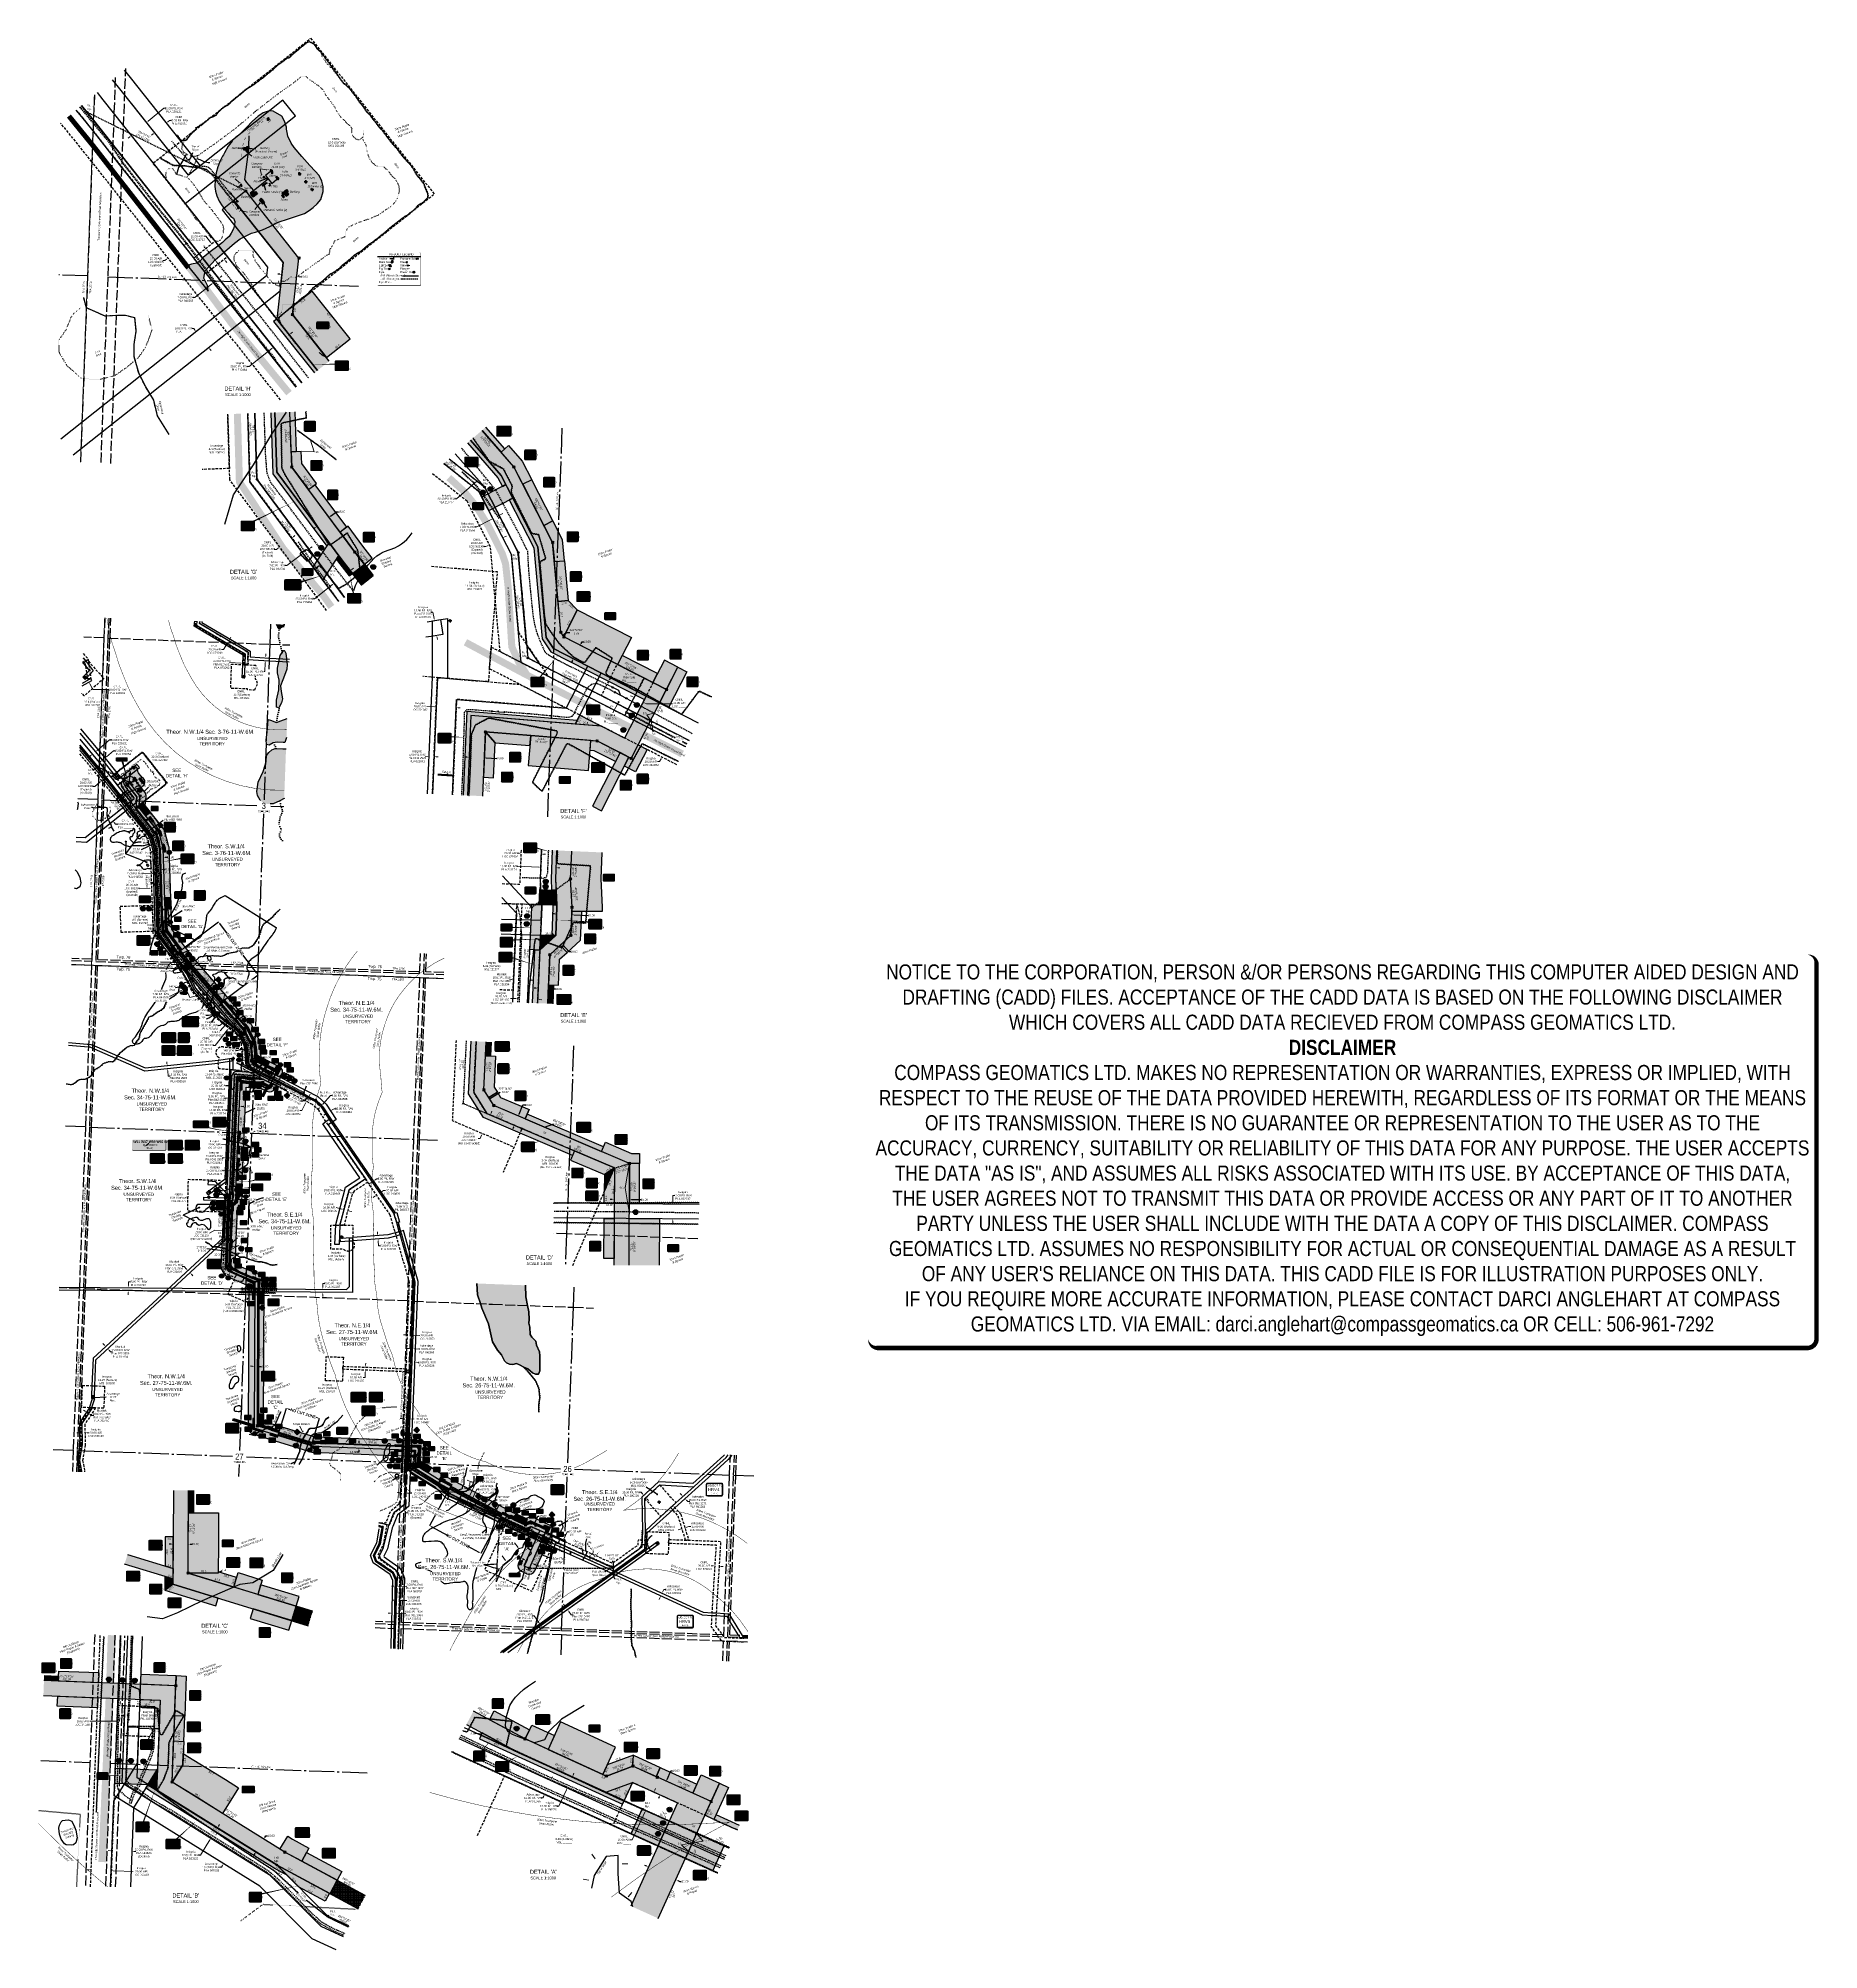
# Model space of a CAD drawing. Extents: x 333858 to 342713, y 6154085 to 6163590.
import ezdxf
from ezdxf.enums import TextEntityAlignment as Align

# ---------------------------------------------------------------- set-up
doc = ezdxf.new("R2010")
doc.units = 0
doc.header["$LTSCALE"] = 5
doc.header["$PDSIZE"] = 0.5
for name, pattern in [('0', [1, 1, 0]), ('CENTERLINEX3', [5, 2.5, -1, 0.5, -1]), ('DASHDOT2', [12.7, 6.35, -3.175, 0, -3.175]), ('foc-ACCESSROAD', [3.75, 2.5, -1.25]), ('foc-MONUMENT-BDYS', [6, 4, -2]), ('foc-QUARTERLINE', [33, 25, -3, 2, -3]), ('foc-SEISMIC', [20.5, 15, -1, 0.5, -1, 0.5, -1, 0.5, -1]), ('foc-TIELINE', [1.875, 1.25, -0.625]), ('foc-TOPO', [1, 0.2, -0.8]), ('foc-TOPO-ephemeral', [6.25, 3.125, -0.625, 0.625, -0.625, 0.625, -0.625]), ('foc-TRAV', [1.875, 1.25, -0.625]), ('foc-UNSURVEYED', [12.5, 10, -2.5]), ('foc-WHEELTRACKS', [2, 0.4, -1.6]), ('POWERLINE5', [7.8, 2.4, -0.6, 0.6, -0.6, 0.6, -0.6, 2.4]), ('UG_PIPE', [1.875, 1.25, -0.625])]:
    doc.linetypes.add(name, pattern=pattern)
doc.layers.get('Defpoints').update_dxf_attribs({"color": 9})
for name, color, linetype in [('10', 1, 'Continuous'), ('35', 37, 'Continuous'), ('9', 3, 'Continuous'), ('AS-DRILL-T', 8, 'Continuous'), ('AS-PIPE-UG', 44, 'UG_PIPE'), ('AS-POWER', 104, 'foc-POWER'), ('AS-POWER-EXISTING', 72, 'POWERLINE5'), ('AS-ROADS', 254, 'Continuous'), ('AS-SEISMIC', 224, 'foc-SEISMIC'), ('AS-SYMBOL', 7, 'Continuous'), ('AS-UNDERLAY-H', 141, 'Continuous'), ('AS-WILDLIFE', 131, 'DASHDOT2'), ('C-AR', 13, 'foc-ACCESSROAD'), ('C-RW', 13, 'Continuous'), ('C-SYMBOL', 7, 'Continuous'), ('C-WS', 13, 'foc-ACCESSROAD'), ('C-WS-S', 8, 'Continuous'), ('CG-NOTES', 7, 'Continuous'), ('CTW', 7, 'Continuous'), ('D-TXT', 6, 'Continuous'), ('DETAIL-T', 7, 'Continuous'), ('F-AR', 190, 'foc-ACCESSROAD'), ('F-RW', 190, 'Continuous'), ('F-WS', 190, 'foc-ACCESSROAD'), ('F-WS-S', 8, 'Continuous'), ('Field_Culvert', 7, 'Continuous'), ('Field_Wetlands', 7, 'Continuous'), ('Field_Wildlife_Point', 7, 'Continuous'), ('L-BD', 7, 'Continuous'), ('L-BD1', 253, 'Continuous'), ('L-MON', 1, 'Continuous'), ('L-MON-PLAN', 7, 'foc-MONUMENT-BDYS'), ('L-MON-T', 1, 'Continuous'), ('L-QSEC', 8, 'foc-QUARTERLINE'), ('L-ROAD-T', 7, 'Continuous'), ('L-SECLBL', 7, 'Continuous'), ('L-TIE', 7, 'foc-TIELINE'), ('L-TRAV', 7, 'foc-TRAV'), ('L-UNS-T', 3, 'Continuous'), ('L-USEC', 7, 'foc-UNSURVEYED'), ('P-BORE', 7, 'Continuous'), ('P-BUFFER-H 30m', 51, 'Continuous'), ('P-BUFFER-T', 40, 'Continuous'), ('P-CROSSINGS', 250, 'Continuous'), ('P-ELEVATION', 7, 'Continuous'), ('P-PROPOSED', 10, 'Continuous'), ('P-PROPOSED-H', 21, 'Continuous'), ('P-STATION', 7, 'Continuous'), ('P-TEMP-BLOCKS', 250, 'Continuous'), ('P-TEMP-BLUE', 146, 'Continuous'), ('P-TEMP-BLUE-BORE-H', 131, 'Continuous'), ('P-TEMP-BLUE-T', 146, 'Continuous'), ('P-TEMP-NO CUT-H', 104, 'Continuous'), ('P-TEMP-NO CUT-T', 143, 'Continuous'), ('P-TXT', 4, 'Continuous'), ('P-WORKAREA', 113, 'Continuous'), ('P-WORKAREA-H', 111, 'Continuous'), ('SRD_Environmental_Z11', 7, 'Continuous'), ('T-BUSH', 110, '0'), ('T-BUSH-T', 110, 'Continuous'), ('T-CREEK', 160, 'Continuous'), ('T-DRAW', 143, 'foc-TOPO-ephemeral'), ('T-GENERAL', 48, 'foc-TOPO'), ('T-LOW-AREA', 48, 'foc-TOPO'), ('T-SLOPE', 48, 'Continuous'), ('T-VEGETATION CHANGE', 104, 'foc-TOPO'), ('T-WATER', 160, 'Continuous'), ('T-WATER-H', 133, 'Continuous'), ('T-WATER-P3', 160, 'foc-WHEELTRACKS'), ('T-WATER-T', 170, 'Continuous'), ('WETLAND', 143, 'Continuous'), ('WETLAND-T', 146, 'Continuous')]:
    doc.layers.add(name, color=color, linetype=linetype)
for name, color, linetype, lineweight in [('AS-GENERAL', 48, 'Continuous', 18), ('C-AR-T', 13, 'Continuous', 9), ('C-RW-T', 13, 'Continuous', 9), ('C-WS-T', 13, 'Continuous', 9), ('F-AR-T', 190, 'Continuous', 9), ('F-RW-T', 190, 'Continuous', 9), ('F-WS-T', 190, 'Continuous', 9), ('T-TEXT', 48, 'Continuous', 18), ('T-TIE-T', 201, 'Continuous', 18)]:
    doc.layers.add(name, color=color, linetype=linetype, lineweight=lineweight)
for name, color, linetype, true_color in [('AS-PIPE-AG', 7, 'Continuous', 0x7d00fa), ('AS-STRUCTURE-H', 7, 'Continuous', 0xa8a8a8), ('AS-STRUCTURE-T', 7, 'Continuous', 0x454545), ('oil_and_gas_wells_pt', 7, 'Continuous', 0x066cc4), ('P-TEMP-BLUE-H', 7, 'Continuous', 0x99e6ff)]:
    doc.layers.add(name, color=color, linetype=linetype, true_color=true_color)
doc.layers.add('AS-STRUCTURE', color=7, linetype='Continuous', lineweight=30, true_color=0x595959)
doc.layers.add('AS-TRAPPER BOUNDARY', color=7, linetype='CENTERLINEX3', true_color=0xb85c00, transparency=0.6)
for name, color, linetype, plot in [('DISCLAIMER', 7, 'Continuous', False), ('P-EXISTINGCUT', 125, 'Continuous', False), ('P-EXISTINGDISPO', 175, 'Continuous', False)]:
    doc.layers.add(name, color=color, linetype=linetype, plot=plot)
doc.styles.add('100L', font='ARIALN.TTF', dxfattribs={"height": 11})
doc.styles.add('175L', font='ARIALN.TTF', dxfattribs={"height": 20})
doc.styles.add('240', font='ARIALN.TTF', dxfattribs={"height": 30})
doc.styles.add('80', font='ARIALN.TTF', dxfattribs={"height": 10})
doc.styles.add('80CG', font='ARIALN.TTF', dxfattribs={"height": 10})
doc.styles.add('80L', font='ARIALN.TTF', dxfattribs={"height": 10})
doc.styles.add('80LS', font='ARIALNI.TTF', dxfattribs={"height": 10})
doc.styles.add('BOLD', font='ARIALNB.TTF')
doc.styles.add('Crossing', font='ARIALN.TTF', dxfattribs={"height": 10})
doc.styles.add('foc-LtypeFont', font='ARIALN.TTF', dxfattribs={"height": 7.35})
doc.styles.add('HRV', font='ARIALN.TTF', dxfattribs={"height": 3})
doc.styles.add('Legend', font='ARIALN.TTF')
doc.styles.add('SIMPLEX', font='ARIALN.TTF')
doc.styles.get("Standard").update_dxf_attribs({"font": 'ARIALN.TTF'})
doc.linetypes.add('foc-POWER', pattern='A,6,-1,["P",foc-LtypeFont,S=0.2,R=0,X=-0.625,Y=-0.75],-1.24,4', length=12.24)
doc.linetypes.add('foc-TOPO-flowdirection-NOLINE', pattern='A,0,[">",foc-LtypeFont,S=0.3,R=0,X=0,Y=-0.945],-20,[">",foc-LtypeFont,S=0.3,R=0,X=0,Y=-0.945],0', length=20)
doc.dimstyles.new('Compass 5 000', dxfattribs={"dimscale": 5, "dimtxt": 9, "dimasz": 2, "dimexe": 0.2, "dimexo": 0.0625, "dimgap": 0.5, "dimtad": 0, "dimtih": 1, "dimtoh": 1, "dimzin": 0, "dimdsep": 46, "dimtxsty": '80CG', "dimcen": 0.1, "dimse1": 1, "dimse2": 1, "dimclrd": 256, "dimclrt": 256, "dimaunit": 1, "dimadec": 4, "dimazin": 0, "dimtfac": 0.06, "dimtofl": 0, "dimtmove": 0, "dimatfit": 1, "dimfxl": 0.2, "dimtolj": 1, "dimtzin": 0, "dimlwd": -1, "dimarcsym": 0})
pattern_1 = [(40, (17834.209, 4162.9888), (-1.5300359324, 1.8234258192), [])]
pattern_2 = [(90, (65.851, 1213.123), (-7.933780753, 1e-15), []), (180, (65.851, 1213.123), (-1e-15, -7.933780753), [])]

# ---------------------------------------------------------------- blocks, each defined once
blk = doc.blocks.new('GAS')
h = blk.add_hatch(color=255)
h.dxf.hatch_style = 1
edge = h.paths.add_edge_path()
edge.add_arc((0, 0), 0.9, 0, 360)
for p, q in [((-0.8, 0), (-1.6, 0)), ((-0.6, 0.6), (-1.1, 1.1)), ((0, 0.8), (0, 1.6)), ((0.6, 0.6), (1.1, 1.1)), ((1.6, 0), (0.8, 0)), ((-0.6, -0.6), (-1.1, -1.1)), ((0, -0.8), (0, -1.6)), ((1.1, -1.1), (0.6, -0.6))]:
    blk.add_line(p, q)
blk.add_circle((0, 0), 0.8)
blk = doc.blocks.new('PIG')
h = blk.add_hatch(color=255)
h.dxf.hatch_style = 1
edge = h.paths.add_edge_path()
edge.add_arc((0, 0), 0.85, 0, 360)
at = {"layer": 'AS-SYMBOL'}
h = blk.add_hatch(color=13, dxfattribs=at)
h.dxf.hatch_style = 1
h.paths.add_polyline_path([(-0.1, 0, 1), (-0.6, 0, 1)])
h = blk.add_hatch(color=13, dxfattribs=at)
h.dxf.hatch_style = 1
h.paths.add_polyline_path([(0.1, 0, 1), (0.6, 0, 1)])
at = {"layer": 'AS-SYMBOL', "color": 13}
for centre, radius in [((0, 0), 0.75), ((-0.3, 0), 0.225), ((0.3, 0), 0.225)]:
    blk.add_circle(centre, radius, dxfattribs=at)
blk = doc.blocks.new('as-built legend')
h = blk.add_hatch(color=13)
h.dxf.hatch_style = 1
edge = h.paths.add_edge_path()
edge.add_arc((-47.7, -0.3), 3.41, 0, 360)
blk.add_hatch(color=13).paths.add_polyline_path([(38.3, 16.1), (32.5, 16.1, 0.774597)])
at = {"layer": 'AS-SYMBOL'}
h = blk.add_hatch(color=13, dxfattribs=at)
h.dxf.hatch_style = 1
h.paths.add_polyline_path([(-52.7, -16.7, 1), (-54.9, -16.7, 1)])
h = blk.add_hatch(color=13, dxfattribs=at)
h.dxf.hatch_style = 1
h.paths.add_polyline_path([(-51.7, -16.7, 1), (-49.4, -16.7, 1)])
at = {"color": 1}
blk.add_line((-110.3, 45.3), (104.8, 45.3), dxfattribs=at)
at = {"color": 13}
for p, q in [((-51.4, 1.9), (-53.7, 3.1)), ((-49.8, 3.4), (-51.1, 5.7)), ((-47.7, 4), (-47.7, 6.6)), ((-45.5, 3.4), (-44.2, 5.7)), ((-44, 1.9), (-41.7, 3.1)), ((32.5, 16.1), (38.3, 16.1)), ((36.2, 2.8), (36.2, -1.6)), ((40.3, 1.2), (36.2, 2.8)), ((43.1, 1.2), (47.2, 2.8)), ((47.2, 2.8), (47.2, -1.6)), ((92.3, 34.7), (82.7, 34.7)), ((92.3, 32.3), (82.7, 32.3)), ((-52, -0.3), (-54.6, -0.3)), ((-51.4, -2.5), (-53.7, -3.8)), ((-49.8, -4), (-51.1, -6.3)), ((-47.7, -4.6), (-47.7, -7.2)), ((-45.5, -4), (-44.2, -6.3)), ((-44, -2.5), (-41.7, -3.8)), ((-43.4, -0.3), (-40.8, -0.3)), ((36.2, -1.6), (40.3, 0)), ((47.2, -1.6), (43.1, 0))]:
    blk.add_line(p, q, dxfattribs=at)
at = {"color": 1, "flags": 128}
blk.add_lwpolyline([(-104.3, -99.9, 3, 3, 0), (98.8, -99.9, 3, 3, 0.414214), (104.8, -93.9, 3, 3, 0), (104.8, 59.3, 3, 0, 0.414214), (98.8, 65.3, 0, 0, 0), (-104.3, 65.3, 0, 0, 0.414214), (-110.3, 59.3, 0, 0, 0), (-110.3, -93.9, 0, 3, 0.414214)], format="xyseb", close=True, dxfattribs=at)
at = {"color": 13, "flags": 128}
for points in [[(-37.6, 12.7), (-37.8, 12.6), (-38, 12.5), (-38.2, 12.4), (-38.5, 12.4), (-38.7, 12.4), (-38.9, 12.3), (-39.1, 12.4), (-39.4, 12.4), (-39.6, 12.4), (-39.8, 12.5), (-39.9, 12.6), (-40.1, 12.7), (-40.3, 12.9), (-40.4, 13.1), (-40.6, 13.3), (-40.7, 13.5), (-40.8, 13.7), (-41, 14), (-41.1, 14.3), (-41.2, 14.6), (-41.3, 15), (-41.3, 15.4), (-41.4, 15.8), (-41.4, 16.2), (-41.4, 16.6), (-41.3, 17.1), (-41.3, 17.6), (-41.2, 18.1), (-41.1, 18.6), (-40.9, 19.1), (-40.8, 19.6), (-40.6, 20), (-40.5, 20.4), (-40.3, 20.8), (-40.2, 21.2), (-40, 21.6), (-39.8, 22), (-39.6, 22.3), (-39.5, 22.7), (-39.3, 23), (-39.1, 23.4), (-39, 23.8), (-38.8, 24.1), (-38.6, 24.5), (-38.5, 24.9), (-38.4, 25.3), (-38.2, 25.7), (-38.1, 26.1), (-38.1, 26.4), (-38, 26.8), (-38, 27.1), (-37.9, 27.4), (-37.9, 27.7), (-37.9, 27.8), (-37.8, 28), (-37.8, 28), (-37.7, 28), (-37.6, 27.9), (-37.5, 27.7), (-37.3, 27.5), (-37.2, 27.3), (-37.1, 27), (-36.9, 26.7), (-36.8, 26.5), (-36.7, 26.2), (-36.6, 25.9), (-36.5, 25.7), (-36.3, 25.4), (-36.2, 25.2), (-36.1, 25), (-36, 24.7), (-35.8, 24.4), (-35.7, 24.2), (-35.5, 23.9), (-35.4, 23.6), (-35.2, 23.3), (-35.1, 23), (-34.9, 22.8), (-34.8, 22.5), (-34.7, 22.2), (-34.6, 22), (-34.4, 21.8), (-34.4, 21.5), (-34.3, 21.3), (-34.2, 21.1), (-34.2, 20.9), (-34.1, 20.7), (-34.1, 20.5), (-34.1, 20.3), (-34.1, 20.1), (-34.1, 19.9), (-34.2, 19.7), (-34.2, 19.5), (-34.2, 19.3), (-34.2, 19.1), (-34.3, 18.9), (-34.3, 18.6), (-34.3, 18.4), (-34.3, 18.2), (-34.4, 17.9), (-34.4, 17.7), (-34.4, 17.4), (-34.5, 17.2), (-34.5, 17), (-34.6, 16.7), (-34.7, 16.5), (-34.8, 16.3), (-35, 16.1), (-35.1, 15.8), (-35.2, 15.6), (-35.4, 15.4), (-35.5, 15.2), (-35.6, 15.1), (-35.7, 14.9), (-35.9, 14.7), (-36, 14.5), (-36.1, 14.4), (-36.2, 14.2), (-36.3, 14.1), (-36.4, 13.9), (-36.5, 13.7), (-36.7, 13.6), (-36.8, 13.4), (-36.9, 13.2), (-37.1, 13.1), (-37.2, 12.9), (-37.4, 12.8)], [(-38, 12.5), (-38.2, 12.5), (-38.3, 12.4), (-38.4, 12.4), (-38.5, 12.4), (-38.7, 12.4), (-38.8, 12.4), (-38.9, 12.4), (-39, 12.4), (-39.2, 12.4), (-39.3, 12.4), (-39.4, 12.5), (-39.5, 12.6), (-39.5, 12.7), (-39.6, 12.8), (-39.7, 12.9), (-39.8, 13), (-39.9, 13.1), (-39.9, 13.3), (-40, 13.4), (-40.1, 13.6), (-40.1, 13.8), (-40.1, 14), (-40.2, 14.3), (-40.2, 14.5), (-40.2, 14.8), (-40.1, 15), (-40.1, 15.3), (-40, 15.6), (-40, 15.9), (-39.9, 16.1), (-39.8, 16.4), (-39.8, 16.7), (-39.7, 16.9), (-39.6, 17.1), (-39.5, 17.3), (-39.4, 17.5), (-39.3, 17.7), (-39.2, 17.9), (-39.1, 18.1), (-39, 18.3), (-38.9, 18.5), (-38.8, 18.7), (-38.7, 19), (-38.6, 19.2), (-38.5, 19.4), (-38.5, 19.6), (-38.4, 19.8), (-38.4, 20), (-38.3, 20.2), (-38.3, 20.4), (-38.3, 20.6), (-38.2, 20.8), (-38.2, 20.9), (-38.2, 21), (-38.2, 21.1), (-38.1, 21.1), (-38.1, 21.1), (-38, 21.1), (-38, 21), (-37.9, 20.9), (-37.8, 20.7), (-37.8, 20.6), (-37.7, 20.4), (-37.6, 20.3), (-37.5, 20.1), (-37.5, 20), (-37.4, 19.8), (-37.3, 19.7), (-37.3, 19.6), (-37.2, 19.4), (-37.1, 19.3), (-37.1, 19.1), (-37, 19), (-36.9, 18.8), (-36.8, 18.7), (-36.7, 18.5), (-36.6, 18.3), (-36.6, 18.2), (-36.5, 18), (-36.4, 17.9), (-36.3, 17.8), (-36.3, 17.6), (-36.2, 17.5), (-36.2, 17.4), (-36.2, 17.3), (-36.1, 17.1), (-36.1, 17), (-36.1, 16.9), (-36.1, 16.8), (-36.1, 16.7), (-36.1, 16.6), (-36.1, 16.5), (-36.1, 16.4), (-36.2, 16.2), (-36.2, 16.1), (-36.2, 16), (-36.2, 15.9), (-36.2, 15.7), (-36.2, 15.6), (-36.2, 15.5), (-36.2, 15.3), (-36.3, 15.2), (-36.3, 15.1), (-36.3, 14.9), (-36.4, 14.8), (-36.4, 14.7), (-36.5, 14.6), (-36.6, 14.4), (-36.7, 14.3), (-36.7, 14.2), (-36.8, 14.1), (-36.9, 14), (-36.9, 13.9), (-37, 13.8), (-37.1, 13.7), (-37.1, 13.6), (-37.2, 13.5), (-37.3, 13.4), (-37.3, 13.3), (-37.4, 13.2), (-37.5, 13.1), (-37.5, 13), (-37.6, 12.9), (-37.7, 12.9), (-37.8, 12.8), (-37.8, 12.7), (-37.9, 12.6)]]:
    blk.add_lwpolyline(points, close=True, dxfattribs=at)
at = {"color": 13, "const_width": 2, "flags": 128}
blk.add_lwpolyline([(41.3, -16.2), (46.3, -16.2), (51.3, -16.2)], dxfattribs=at)
at = {"color": 13}
for centre, radius in [((-47.7, -0.3), 3.41), ((35.4, 16.9), 3), ((41.7, 0.6), 1.56), ((41.7, 0.6), 0.55)]:
    blk.add_circle(centre, radius, dxfattribs=at)
for centre, start, end in [((82.7, 33.5), 90, 270), ((92.3, 33.5), 270, 90)]:
    blk.add_arc(centre, 1.2, start, end, dxfattribs=at)
at = {"layer": 'AS-PIPE-AG', "flags": 128}
blk.add_lwpolyline([(13.4, -50.2), (93.4, -50.2)], dxfattribs=at)
at = {"layer": 'AS-PIPE-UG', "flags": 128}
blk.add_lwpolyline([(9, -66.5), (93.3, -66.5)], dxfattribs=at)
at = {"layer": 'AS-POWER-EXISTING', "linetype": 'Continuous'}
for p, q in [((74, -36.2), (67.1, -29.5)), ((67.1, -36.2), (74, -29.5))]:
    blk.add_line(p, q, dxfattribs=at)
blk.add_circle((70.5, -32.8), 4.8, dxfattribs=at)
at = {"layer": 'AS-SYMBOL', "color": 72}
blk.add_line((-28.9, 29.9), (-28.9, 40.9), dxfattribs=at)
at = {"layer": 'AS-SYMBOL', "color": 72, "flags": 128}
blk.add_lwpolyline([(-49.5, 35.4), (-28.9, 35.4)], dxfattribs=at)
at = {"layer": 'AS-SYMBOL', "color": 13}
for centre, radius in [((-52.2, -16.7), 3.75), ((-53.8, -16.7), 1.12), ((-50.5, -16.7), 1.12)]:
    blk.add_circle(centre, radius, dxfattribs=at)
at = {"insert": (-60.3, 61.4), "char_height": 10, "attachment_point": 1, "style": '80L'}
blk.add_mtext_dynamic_manual_height_columns('\\pi6.8078;AS-BUILT LEGEND', width=114.83, gutter_width=45, heights=[0], dxfattribs=at)
at = {"layer": 'CG-NOTES', "char_height": 10, "attachment_point": 1, "style": '80L'}
for s, insert, width in [('Anchor\\PFlare Stack\\PLightpole\\PPig Trap\\PPipe\\P  A/G (Above Ground)\\P  U/G (Underground)\\PPipe Rack', (-104.3, 39.7), 110.209), ('Propane Bullet\\PRiser\\PValve\\PFlange\\PPower Pole', (1.5, 39.7), 85.182)]:
    blk.add_mtext(s, dxfattribs=dict(at, insert=insert, width=width))
blk = doc.blocks.new('BH-Existing')
at = {"layer": 'AS-DRILL-T'}
h = blk.add_hatch(color=256, dxfattribs=at)
h.dxf.hatch_style = 1
edge = h.paths.add_edge_path()
edge.add_arc((0, 0), 0.5, 0, 360)
blk.add_circle((0, 0), 0.5, dxfattribs=at)
blk = doc.blocks.new('FLARE')
h = blk.add_hatch(color=255)
h.dxf.hatch_style = 1
h.paths.add_polyline_path([(0.2, 2.4, 0.114147), (0.1, 2.4), (0.1, 2.4, 0.261551), (0, 2.4), (0, 2.4, 0.131268), (0, 2.4), (0, 2.3, 0.041497), (0, 2.3), (-0.1, 2.3, 0.015174), (-0.1, 2.3), (-0.1, 2.2, 0.004376), (-0.1, 2.2), (-0.1, 2.2), (-0.1, 2.1), (-0.1, 2), (-0.1, 2), (-0.1, 1.9), (-0.1, 1.8), (-0.2, 1.8), (-0.2, 1.7), (-0.2, 1.6), (-0.3, 1.5), (-0.3, 1.5), (-0.3, 1.4), (-0.4, 1.3), (-0.4, 1.2, 0.000505), (-0.4, 1.2), (-0.4, 1.2, 0.002398), (-0.4, 1.2), (-0.5, 1.1, 0.004177), (-0.5, 1.1), (-0.5, 1, 0.005735), (-0.5, 1), (-0.5, 1, 0.006994), (-0.5, 0.9), (-0.6, 0.9, 0.00791), (-0.6, 0.9), (-0.6, 0.8, 0.008323), (-0.6, 0.8), (-0.6, 0.7, 0.008095), (-0.6, 0.7), (-0.7, 0.6, 0.008067), (-0.7, 0.6), (-0.7, 0.5, 0.008387), (-0.7, 0.5), (-0.7, 0.4, 0.009056), (-0.7, 0.4), (-0.7, 0.3, 0.010123), (-0.7, 0.3), (-0.7, 0.2, 0.011689), (-0.7, 0.2), (-0.7, 0.1, 0.013925), (-0.7, 0.1), (-0.8, 0, 0.016488), (-0.8, 0), (-0.7, -0.1, 0.017255), (-0.7, -0.1), (-0.7, -0.2, 0.01735), (-0.7, -0.2), (-0.7, -0.3, 0.017311), (-0.7, -0.3), (-0.7, -0.4, 0.01715), (-0.7, -0.4), (-0.7, -0.4, 0.016886), (-0.7, -0.4), (-0.7, -0.5, 0.016546), (-0.7, -0.5), (-0.6, -0.6, 0.016164), (-0.6, -0.6), (-0.6, -0.6, 0.016329), (-0.6, -0.6), (-0.6, -0.7, 0.018828), (-0.6, -0.7), (-0.5, -0.7, 0.022087), (-0.5, -0.7), (-0.5, -0.7, 0.025345), (-0.5, -0.8), (-0.5, -0.8, 0.028234), (-0.5, -0.8), (-0.4, -0.8, 0.030298), (-0.4, -0.8), (-0.4, -0.8, 0.031129), (-0.4, -0.8), (-0.3, -0.9, 0.030544), (-0.3, -0.9), (-0.3, -0.9, 0.028465), (-0.3, -0.9), (-0.2, -0.9, 0.025311), (-0.2, -0.9), (-0.2, -0.9, 0.02283), (-0.2, -0.9), (-0.1, -0.9, 0.021226), (-0.1, -0.9), (-0.1, -0.9, 0.020401), (0, -0.9), (0, -0.9, 0.020299), (0, -0.9), (0.1, -0.9, 0.020911), (0.1, -0.9), (0.1, -0.8, 0.022277), (0.1, -0.8), (0.2, -0.8, 0.023712), (0.2, -0.8), (0.2, -0.8, 0.022408), (0.2, -0.8), (0.2, -0.7, 0.01993), (0.2, -0.7), (0.3, -0.7, 0.017146), (0.3, -0.7), (0.3, -0.7, 0.014211), (0.3, -0.7), (0.3, -0.6, 0.011221), (0.3, -0.6), (0.4, -0.6, 0.008212), (0.4, -0.6), (0.4, -0.6, 0.005172), (0.4, -0.6), (0.4, -0.5, 0.002523), (0.4, -0.5), (0.4, -0.5, 0.001671), (0.4, -0.5), (0.5, -0.5, 0.001229), (0.5, -0.5), (0.5, -0.4, 0.00075), (0.5, -0.4), (0.5, -0.4, 0.00026), (0.5, -0.4), (0.5, -0.4), (0.6, -0.3), (0.6, -0.3), (0.6, -0.3), (0.6, -0.2, 0.001311), (0.6, -0.2), (0.7, -0.2, 0.003726), (0.7, -0.2), (0.7, -0.1, 0.006065), (0.7, -0.1), (0.7, -0.1, 0.008452), (0.7, -0.1), (0.7, -0.1, 0.010991), (0.7, 0), (0.8, 0, 0.013767), (0.8, 0), (0.8, 0, 0.016839), (0.8, 0.1), (0.8, 0.1, 0.019104), (0.8, 0.1), (0.8, 0.2, 0.016987), (0.8, 0.2), (0.8, 0.2, 0.013636), (0.8, 0.2), (0.8, 0.3, 0.010244), (0.8, 0.3), (0.9, 0.3, 0.006846), (0.9, 0.3), (0.9, 0.4, 0.003419), (0.9, 0.4), (0.9, 0.4), (0.9, 0.5), (0.9, 0.5), (0.9, 0.5), (0.9, 0.6), (0.9, 0.6, 0.001278), (0.9, 0.6), (0.9, 0.7, 0.004735), (0.9, 0.7), (0.9, 0.7, 0.008354), (0.9, 0.7), (0.9, 0.8, 0.012059), (0.9, 0.8), (0.9, 0.8, 0.015712), (0.9, 0.8), (0.9, 0.8, 0.018457), (0.9, 0.9), (0.9, 0.9, 0.018102), (0.9, 0.9), (0.9, 0.9, 0.016533), (0.9, 0.9), (0.9, 1, 0.014576), (0.9, 1), (0.9, 1, 0.012435), (0.9, 1), (0.8, 1.1, 0.010283), (0.8, 1.1), (0.8, 1.1, 0.00824), (0.8, 1.1), (0.8, 1.2, 0.00638), (0.8, 1.2), (0.8, 1.2, 0.004735), (0.8, 1.2), (0.8, 1.3, 0.003388), (0.8, 1.3), (0.7, 1.3, 0.002345), (0.7, 1.3), (0.7, 1.4, 0.001492), (0.7, 1.4), (0.7, 1.5, 0.000746), (0.7, 1.5), (0.6, 1.5), (0.6, 1.6), (0.6, 1.6), (0.5, 1.7), (0.5, 1.7), (0.5, 1.8), (0.5, 1.8), (0.4, 1.9), (0.4, 1.9), (0.4, 2), (0.4, 2), (0.4, 2.1, 0.000332), (0.4, 2.1), (0.3, 2.1, 0.001849), (0.3, 2.1), (0.3, 2.2, 0.0038), (0.3, 2.2), (0.3, 2.2, 0.006473), (0.3, 2.2), (0.2, 2.3, 0.010865), (0.2, 2.3), (0.2, 2.3, 0.019524), (0.2, 2.3), (0.2, 2.4, 0.041077), (0.2, 2.4)])
at = {"color": 13, "flags": 128}
for points in [[(0.1, -0.7), (0.1, -0.7), (0, -0.8), (0, -0.8), (-0.1, -0.8), (-0.1, -0.8), (-0.2, -0.8), (-0.2, -0.8), (-0.2, -0.8), (-0.3, -0.8), (-0.3, -0.8), (-0.4, -0.7), (-0.4, -0.7), (-0.4, -0.7), (-0.5, -0.6), (-0.5, -0.6), (-0.5, -0.6), (-0.5, -0.5), (-0.6, -0.5), (-0.6, -0.4), (-0.6, -0.3), (-0.6, -0.3), (-0.6, -0.2), (-0.6, -0.1), (-0.7, 0), (-0.6, 0.1), (-0.6, 0.2), (-0.6, 0.3), (-0.6, 0.4), (-0.6, 0.5), (-0.6, 0.6), (-0.5, 0.7), (-0.5, 0.7), (-0.5, 0.8), (-0.4, 0.9), (-0.4, 1), (-0.4, 1.1), (-0.3, 1.1), (-0.3, 1.2), (-0.3, 1.3), (-0.2, 1.3), (-0.2, 1.4), (-0.2, 1.5), (-0.1, 1.6), (-0.1, 1.6), (-0.1, 1.7), (0, 1.8), (0, 1.9), (0, 2), (0, 2), (0, 2.1), (0, 2.2), (0, 2.2), (0, 2.3), (0.1, 2.3), (0.1, 2.3), (0.1, 2.3), (0.1, 2.3), (0.1, 2.3), (0.1, 2.3), (0.2, 2.2), (0.2, 2.2), (0.2, 2.1), (0.2, 2.1), (0.3, 2), (0.3, 2), (0.3, 1.9), (0.3, 1.9), (0.4, 1.8), (0.4, 1.8), (0.4, 1.7), (0.4, 1.7), (0.5, 1.6), (0.5, 1.6), (0.5, 1.5), (0.5, 1.5), (0.6, 1.4), (0.6, 1.4), (0.6, 1.3), (0.7, 1.2), (0.7, 1.2), (0.7, 1.1), (0.7, 1.1), (0.8, 1), (0.8, 1), (0.8, 1), (0.8, 0.9), (0.8, 0.9), (0.8, 0.8), (0.8, 0.8), (0.8, 0.8), (0.8, 0.7), (0.8, 0.7), (0.8, 0.6), (0.8, 0.6), (0.8, 0.6), (0.8, 0.5), (0.8, 0.5), (0.8, 0.4), (0.8, 0.4), (0.8, 0.3), (0.8, 0.3), (0.7, 0.2), (0.7, 0.2), (0.7, 0.1), (0.7, 0.1), (0.7, 0), (0.7, 0), (0.6, 0), (0.6, -0.1), (0.6, -0.1), (0.6, -0.2), (0.5, -0.2), (0.5, -0.2), (0.5, -0.3), (0.5, -0.3), (0.4, -0.4), (0.4, -0.4), (0.4, -0.4), (0.4, -0.4), (0.3, -0.5), (0.3, -0.5), (0.3, -0.5), (0.3, -0.6), (0.2, -0.6), (0.2, -0.6), (0.2, -0.7), (0.1, -0.7)], [(0, -0.7), (0, -0.8), (0, -0.8), (-0.1, -0.8), (-0.1, -0.8), (-0.1, -0.8), (-0.1, -0.8), (-0.2, -0.8), (-0.2, -0.8), (-0.2, -0.8), (-0.2, -0.8), (-0.2, -0.8), (-0.3, -0.7), (-0.3, -0.7), (-0.3, -0.7), (-0.3, -0.7), (-0.3, -0.7), (-0.3, -0.6), (-0.4, -0.6), (-0.4, -0.6), (-0.4, -0.5), (-0.4, -0.5), (-0.4, -0.5), (-0.4, -0.4), (-0.4, -0.4), (-0.4, -0.3), (-0.4, -0.3), (-0.4, -0.2), (-0.4, -0.1), (-0.4, -0.1), (-0.4, 0), (-0.3, 0), (-0.3, 0.1), (-0.3, 0.1), (-0.3, 0.2), (-0.3, 0.2), (-0.3, 0.2), (-0.2, 0.3), (-0.2, 0.3), (-0.2, 0.4), (-0.2, 0.4), (-0.2, 0.4), (-0.1, 0.5), (-0.1, 0.5), (-0.1, 0.6), (-0.1, 0.6), (-0.1, 0.7), (-0.1, 0.7), (0, 0.7), (0, 0.8), (0, 0.8), (0, 0.9), (0, 0.9), (0, 0.9), (0, 0.9), (0, 1), (0, 1), (0, 1), (0, 1), (0, 0.9), (0, 0.9), (0.1, 0.9), (0.1, 0.9), (0.1, 0.8), (0.1, 0.8), (0.1, 0.8), (0.1, 0.7), (0.1, 0.7), (0.2, 0.7), (0.2, 0.7), (0.2, 0.6), (0.2, 0.6), (0.2, 0.6), (0.2, 0.5), (0.2, 0.5), (0.3, 0.5), (0.3, 0.4), (0.3, 0.4), (0.3, 0.4), (0.3, 0.3), (0.3, 0.3), (0.4, 0.3), (0.4, 0.3), (0.4, 0.2), (0.4, 0.2), (0.4, 0.2), (0.4, 0.2), (0.4, 0.1), (0.4, 0.1), (0.4, 0.1), (0.4, 0.1), (0.4, 0.1), (0.4, 0), (0.4, 0), (0.4, 0), (0.4, 0), (0.4, -0.1), (0.4, -0.1), (0.4, -0.1), (0.4, -0.1), (0.4, -0.2), (0.4, -0.2), (0.4, -0.2), (0.4, -0.2), (0.4, -0.3), (0.3, -0.3), (0.3, -0.3), (0.3, -0.3), (0.3, -0.4), (0.3, -0.4), (0.3, -0.4), (0.3, -0.4), (0.3, -0.5), (0.2, -0.5), (0.2, -0.5), (0.2, -0.5), (0.2, -0.5), (0.2, -0.6), (0.2, -0.6), (0.2, -0.6), (0.1, -0.6), (0.1, -0.6), (0.1, -0.7), (0.1, -0.7), (0.1, -0.7), (0.1, -0.7), (0.1, -0.7), (0, -0.7)]]:
    blk.add_lwpolyline(points, close=True, dxfattribs=at)
blk = doc.blocks.new('RISER')
h = blk.add_hatch(color=255)
h.dxf.hatch_style = 1
edge = h.paths.add_edge_path()
edge.add_arc((0, 0), 0.7, 0, 360)
blk.add_hatch(color=13).paths.add_polyline_path([(0.6, -0.2), (-0.6, -0.2, 0.774597)])
at = {"color": 13}
blk.add_line((-0.6, -0.2), (0.6, -0.2), dxfattribs=at)
blk.add_circle((0, 0), 0.6, dxfattribs=at)
blk = doc.blocks.new('L-SECLBL')
at = {"layer": '9', "color": 7}
for p, q in [((-5.1, -27.8), (-12.3, -27.8)), ((20.7, -27.8), (13.5, -27.8))]:
    blk.add_line(p, q, dxfattribs=at)
at = {"layer": '10', "color": 2, "style": 'SIMPLEX'}
blk.add_attdef('SEC', text='', height=30, dxfattribs=at).set_placement((0, 0), align=Align.MIDDLE)
at = {"layer": '10', "color": 5, "style": '80L'}
blk.add_attdef('TWP', text='', height=9.5, dxfattribs=at).set_placement((-14.4, -27.4), align=Align.MIDDLE_RIGHT)
blk.add_attdef('RGE', text='', height=9.5, dxfattribs=at).set_placement((3.6, -27.4), align=Align.MIDDLE_CENTER)
blk.add_attdef('MER', text='', height=9.5, dxfattribs=at).set_placement((23.2, -27.4), align=Align.MIDDLE_LEFT)
blk = doc.blocks.new('*D436')
at = {"layer": 'C-AR-T', "transparency": 16777216}
for p, q in [((334811.1, 6160602.2), (334816.2, 6160610.8)), ((334780.5, 6160550.5), (334770.5, 6160550.5)), ((334790.7, 6160567.8), (334780.5, 6160550.5))]:
    blk.add_line(p, q, dxfattribs=at)
for points in [[(334789.3, 6160568.6), (334792.1, 6160566.9), (334795.8, 6160576.4)], [(334809.7, 6160603), (334812.5, 6160601.3), (334806, 6160593.6)]]:
    blk.add_solid(points, dxfattribs=at)
at = {"layer": 'Defpoints', "color": 0, "transparency": 16777216}
for p in [(334795.8, 6160576.4), (334829.7, 6160556.3), (334839.9, 6160573.5)]:
    blk.add_point(p, dxfattribs=at)
at = {"layer": 'C-AR-T', "transparency": 16777216, "insert": (334736.2, 6160550.5), "char_height": 10, "attachment_point": 5, "style": '80CG'}
blk.add_mtext('\\A1;CNRL\\P20.00 A/R\\PLOC 071246', dxfattribs=at)
blk = doc.blocks.new('*D437')
at = {"layer": 'C-AR-T', "transparency": 16777216}
for p, q in [((334413.5, 6159363.6), (334359.5, 6159361.9)), ((334453.5, 6159364.9), (334463.5, 6159365.3))]:
    blk.add_line(p, q, dxfattribs=at)
for points in [[(334413.4, 6159365.3), (334413.5, 6159362), (334423.5, 6159364)], [(334453.4, 6159366.6), (334453.5, 6159363.3), (334443.5, 6159364.6)]]:
    blk.add_solid(points, dxfattribs=at)
at = {"layer": 'Defpoints', "color": 0, "transparency": 16777216}
for p in [(334422.3, 6159399.7), (334423.5, 6159364), (334442.3, 6159400.4)]:
    blk.add_point(p, dxfattribs=at)
at = {"layer": 'C-AR-T', "transparency": 16777216, "insert": (334325.2, 6159361.9), "char_height": 10, "attachment_point": 5, "style": '80CG'}
blk.add_mtext('\\A1;CNRL\\P20.00 A/R\\PLOC 981306\\P(Expired)\\P(As-Built)', dxfattribs=at)
blk = doc.blocks.new('*D438')
at = {"layer": 'C-AR-T', "transparency": 16777216}
for p, q in [((334197.1, 6160017.2), (334233, 6160047.1)), ((334233, 6160047.1), (334243, 6160047.1)), ((334170.2, 6159994.8), (334162.5, 6159988.3))]:
    blk.add_line(p, q, dxfattribs=at)
for points in [[(334196, 6160018.4), (334198.2, 6160015.9), (334189.4, 6160010.8)], [(334169.1, 6159996), (334171.3, 6159993.5), (334177.9, 6160001.2)]]:
    blk.add_solid(points, dxfattribs=at)
at = {"layer": 'Defpoints', "color": 0, "transparency": 16777216}
for p in [(334165.9, 6160015.6), (334177.4, 6160025.2), (334177.9, 6160001.2)]:
    blk.add_point(p, dxfattribs=at)
at = {"layer": 'C-AR-T', "transparency": 16777216, "insert": (334282.1, 6160047.1), "char_height": 10, "attachment_point": 5, "style": '80CG'}
blk.add_mtext('\\A1;CNRL\\P15.00 P/L R/W\\PPLA 230354', dxfattribs=at)
blk = doc.blocks.new('*D439')
at = {"layer": 'C-AR-T', "transparency": 16777216}
for p, q in [((334198.3, 6159916.4), (334206.1, 6159922.6)), ((334139.7, 6159869.9), (334129.7, 6159869.9)), ((334167, 6159891.5), (334139.7, 6159869.9))]:
    blk.add_line(p, q, dxfattribs=at)
for points in [[(334197.3, 6159917.7), (334199.3, 6159915), (334190.5, 6159910.1)], [(334165.9, 6159892.8), (334168, 6159890.2), (334174.8, 6159897.7)]]:
    blk.add_solid(points, dxfattribs=at)
at = {"layer": 'Defpoints', "color": 0, "transparency": 16777216}
for p in [(334174.8, 6159897.7), (334212, 6159850.8), (334227.7, 6159863.2)]:
    blk.add_point(p, dxfattribs=at)
at = {"layer": 'C-AR-T', "transparency": 16777216, "insert": (334095.4, 6159869.9), "char_height": 10, "attachment_point": 5, "style": '80CG'}
blk.add_mtext('\\A1;CNRL\\P20.00 A/R\\PLOC 981306\\P(Expired)\\P(As-Built)', dxfattribs=at)
blk = doc.blocks.new('*D440')
at = {"layer": 'C-RW-T', "transparency": 16777216}
for p, q in [((334865.6, 6160482.9), (334810.4, 6160485.1)), ((334895.5, 6160481.8), (334905.5, 6160481.4))]:
    blk.add_line(p, q, dxfattribs=at)
for points in [[(334865.6, 6160484.6), (334865.5, 6160481.3), (334875.6, 6160482.6)], [(334895.6, 6160483.4), (334895.5, 6160480.1), (334885.6, 6160482.2)]]:
    blk.add_solid(points, dxfattribs=at)
at = {"layer": 'Defpoints', "color": 0, "transparency": 16777216}
for p in [(334875.6, 6160483.6), (334875.6, 6160482.6), (334885.6, 6160483.2)]:
    blk.add_point(p, dxfattribs=at)
at = {"layer": 'C-RW-T', "transparency": 16777216, "insert": (334771.3, 6160485.1), "char_height": 10, "attachment_point": 5, "style": '80CG'}
blk.add_mtext('\\A1;CNRL\\P10.00 P/L R/W\\PPlan 082 5231\\PPLA 073062', dxfattribs=at)
blk = doc.blocks.new('*D441')
at = {"layer": 'C-RW-T', "transparency": 16777216}
for p, q in [((334987.7, 6160483.9), (334985.2, 6160440.4)), ((334989.8, 6160518.9), (334990.3, 6160528.9)), ((334985.2, 6160440.4), (334975.2, 6160440.4))]:
    blk.add_line(p, q, dxfattribs=at)
for points in [[(334986.1, 6160484), (334989.4, 6160483.8), (334988.3, 6160493.9)], [(334988.1, 6160519), (334991.4, 6160518.8), (334989.2, 6160508.9)]]:
    blk.add_solid(points, dxfattribs=at)
at = {"layer": 'C-RW-T', "transparency": 16777216, "insert": (334936.1, 6160440.4), "char_height": 10, "attachment_point": 5, "style": '80CG', "bg_fill": 3, "box_fill_scale": 1.1, "bg_fill_color": 256, "bg_fill_true_color": 13158600, "bg_fill_transparency": 0}
blk.add_mtext('\\A1;CNRL\\P15.00 P/L R/W\\PPLA 111753', dxfattribs=at)
at = {"layer": 'Defpoints', "color": 0, "transparency": 16777216}
for p in [(334972.1, 6160494.9), (334973, 6160509.8), (334988.3, 6160493.9)]:
    blk.add_point(p, dxfattribs=at)
blk = doc.blocks.new('*D442')
at = {"layer": 'Defpoints', "color": 0, "transparency": 16777216}
for p in [(334467.5, 6159456.6), (334454.5, 6159241), (334474.5, 6159241.7)]:
    blk.add_point(p, dxfattribs=at)
at = {"layer": 'F-RW-T', "transparency": 16777216}
for p, q in [((334437.5, 6159455.6), (334427.5, 6159455.3)), ((334477.5, 6159456.9), (334489.3, 6159457.3))]:
    blk.add_line(p, q, dxfattribs=at)
for points in [[(334437.5, 6159457.3), (334437.6, 6159453.9), (334447.5, 6159455.9)], [(334477.4, 6159458.6), (334477.6, 6159455.2), (334467.5, 6159456.6)]]:
    blk.add_solid(points, dxfattribs=at)
at = {"layer": 'F-RW-T', "transparency": 16777216, "insert": (334528.8, 6159457.3), "char_height": 10, "attachment_point": 5, "style": '80CG'}
blk.add_mtext('\\A1;Insignia\\P20.00 P/L R/W\\PPLA 210464', dxfattribs=at)
blk = doc.blocks.new('*D443')
at = {"layer": 'Defpoints', "color": 0, "transparency": 16777216}
for p in [(334439.1, 6159499.2), (334446.1, 6159499.4), (334448.1, 6159438.8)]:
    blk.add_point(p, dxfattribs=at)
at = {"layer": 'F-RW-T', "transparency": 16777216}
for p, q in [((334431.1, 6159438.3), (334377.1, 6159436.5)), ((334458.1, 6159439.1), (334468.1, 6159439.5))]:
    blk.add_line(p, q, dxfattribs=at)
for points in [[(334431, 6159439.9), (334431.1, 6159436.6), (334441.1, 6159438.6)], [(334458, 6159440.8), (334458.1, 6159437.5), (334448.1, 6159438.8)]]:
    blk.add_solid(points, dxfattribs=at)
at = {"layer": 'F-RW-T', "transparency": 16777216, "insert": (334340.9, 6159436.5), "char_height": 10, "attachment_point": 5, "style": '80CG'}
blk.add_mtext('\\A1;Advantage\\P7.00 P/L R/W\\PPLA 041568', dxfattribs=at)
blk = doc.blocks.new('*D444')
at = {"layer": 'C-RW-T', "transparency": 16777216}
for p, q in [((334211.5, 6159720.7), (334205.2, 6159728.5)), ((334236.3, 6159689.3), (334242.6, 6159681.4)), ((334242.6, 6159681.4), (334252.6, 6159681.4))]:
    blk.add_line(p, q, dxfattribs=at)
for points in [[(334212.8, 6159721.7), (334210.1, 6159719.6), (334217.7, 6159712.8)], [(334237.6, 6159690.3), (334235, 6159688.3), (334230.1, 6159697.1)]]:
    blk.add_solid(points, dxfattribs=at)
at = {"layer": 'Defpoints', "color": 0, "transparency": 16777216}
for p in [(334217.3, 6159712.5), (334229.7, 6159696.9), (334230.1, 6159697.1)]:
    blk.add_point(p, dxfattribs=at)
at = {"layer": 'C-RW-T', "transparency": 16777216, "insert": (334292.1, 6159681.4), "char_height": 10, "attachment_point": 5, "style": '80CG'}
blk.add_mtext('\\A1;CNRL\\P20.00 P/L R/W\\PPLA ______', dxfattribs=at)
blk = doc.blocks.new('*U435')
h = blk.add_hatch(color=111)
h.dxf.hatch_style = 1
h.paths.add_polyline_path([(-26.5, 8), (26.5, 8), (26.5, -8), (-26.5, -8)])
for p, q in [((-26.5, -8), (-26.5, 8)), ((-26.5, 8), (26.5, 8)), ((26.5, -8), (26.5, 8)), ((-26.5, -8), (26.5, -8))]:
    blk.add_line(p, q)
at = {"layer": 'P-ELEVATION', "color": 7, "flags": 128}
blk.add_lwpolyline([(0, 0, 10, 0, 0), (31.8, -120.2, 0, 0, 0)], format="xyseb", dxfattribs=at)
at = {"layer": 'P-ELEVATION', "style": 'Legend'}
blk.add_attdef('STATION', text='', height=10, dxfattribs=at).set_placement((0, 0), align=Align.MIDDLE_CENTER)
blk = doc.blocks.new('*D445')
at = {"layer": 'C-RW-T', "transparency": 16777216}
for p, q in [((334151.1, 6160048.9), (334212.7, 6160100.3)), ((334212.7, 6160100.3), (334222.7, 6160100.3)), ((334120.4, 6160023.3), (334112.7, 6160016.9))]:
    blk.add_line(p, q, dxfattribs=at)
for points in [[(334119.3, 6160024.6), (334121.5, 6160022), (334128.1, 6160029.7)], [(334150.1, 6160050.2), (334152.2, 6160047.6), (334143.4, 6160042.5)]]:
    blk.add_solid(points, dxfattribs=at)
at = {"layer": 'Defpoints', "color": 0, "transparency": 16777216}
for p in [(334118.7, 6160041), (334128.1, 6160029.7), (334134, 6160053.8)]:
    blk.add_point(p, dxfattribs=at)
at = {"layer": 'C-RW-T', "transparency": 16777216, "insert": (334262.3, 6160100.3), "char_height": 10, "attachment_point": 5, "style": '80CG'}
blk.add_mtext('\\A1;CNRL\\P20.00 P/L R/W\\PPLA 230131', dxfattribs=at)
blk = doc.blocks.new('*D446')
at = {"layer": 'Defpoints', "color": 0, "transparency": 16777216}
for p in [(334332.6, 6159838.6), (334334.9, 6159859.9), (334344.4, 6159848)]:
    blk.add_point(p, dxfattribs=at)
at = {"layer": 'P-TXT', "transparency": 16777216}
for p, q in [((334315.3, 6159844.4), (334307.5, 6159838.2)), ((334342.8, 6159866.1), (334350.6, 6159872.3)), ((334350.6, 6159872.3), (334360.6, 6159872.3))]:
    blk.add_line(p, q, dxfattribs=at)
for points in [[(334314.3, 6159845.7), (334316.4, 6159843.1), (334323.2, 6159850.6)], [(334341.7, 6159867.4), (334343.8, 6159864.8), (334334.9, 6159859.9)]]:
    blk.add_solid(points, dxfattribs=at)
at = {"layer": 'P-TXT', "transparency": 16777216, "insert": (334376.5, 6159872.3), "char_height": 10, "attachment_point": 5, "style": '80CG'}
blk.add_mtext('\\A1;15.00', dxfattribs=at)
blk = doc.blocks.new('fdia')
at = {"color": 255, "const_width": 1}
blk.add_lwpolyline([(-0.5, 0, 1), (0.5, 0, 1)], format="xyb", close=True, dxfattribs=at)
blk = doc.blocks.new('Fdiaa')
blk.add_blockref('fdia', (0, 0))
blk = doc.blocks.new('fdib')
at = {"color": 1, "const_width": 1.6}
blk.add_lwpolyline([(-0.4, 0, 1), (0.4, 0, 1)], format="xyb", close=True, dxfattribs=at)
at = {"color": 1}
blk.add_circle((0, 0), 0.8, dxfattribs=at)
blk = doc.blocks.new('Fdibb')
blk.add_blockref('fdib', (0, 0))
blk = doc.blocks.new('fdicc')
for name in ['Fdibb', 'Fdiaa']:
    blk.add_blockref(name, (0, 0))
blk = doc.blocks.new('FDI')
blk.add_blockref('fdicc', (0, 0))
blk = doc.blocks.new('STRIA')
blk.add_hatch(color=255).paths.add_polyline_path([(0, 1.5), (-1.5, -0.9), (1.4, -0.9)])
blk = doc.blocks.new('STRIAA')
blk.add_blockref('STRIA', (0, 0))
blk = doc.blocks.new('STRIB')
at = {"color": 1}
blk.add_solid([(-1.1, -0.7), (0, 1.1), (1, -0.7)], dxfattribs=at)
blk = doc.blocks.new('STRIBB')
blk.add_blockref('STRIB', (0, 0))
blk = doc.blocks.new('STRICC')
for name in ['STRIAA', 'STRIBB']:
    blk.add_blockref(name, (0, 0))
blk = doc.blocks.new('fdspike')
blk.add_blockref('STRICC', (0, 0))
blk = doc.blocks.new('*D447')
at = {"layer": 'Defpoints', "color": 0, "transparency": 16777216}
for p in [(334812.1, 6158707.9), (334818.5, 6158730.8), (334827.1, 6158721.1)]:
    blk.add_point(p, dxfattribs=at)
at = {"layer": 'F-RW-T', "transparency": 16777216}
for p, q in [((334762.2, 6158681.2), (334752.2, 6158681.2)), ((334796, 6158711), (334762.2, 6158681.2)), ((334826, 6158737.5), (334833.5, 6158744.1))]:
    blk.add_line(p, q, dxfattribs=at)
for points in [[(334794.9, 6158712.3), (334797.1, 6158709.8), (334803.5, 6158717.6)], [(334824.9, 6158738.7), (334827.1, 6158736.2), (334818.5, 6158730.8)]]:
    blk.add_solid(points, dxfattribs=at)
at = {"layer": 'F-RW-T', "transparency": 16777216, "insert": (334712.6, 6158681.2), "char_height": 10, "attachment_point": 5, "style": '80CG'}
blk.add_mtext('\\A1;Insignia\\P20.00 P/L R/W\\PPLA 210464', dxfattribs=at)
blk = doc.blocks.new('*D449')
at = {"layer": 'C-RW-T', "transparency": 16777216}
for p, q in [((336476, 6155795.9), (336470.1, 6155804)), ((336496.4, 6155767.5), (336508.6, 6155750.6)), ((336508.6, 6155750.6), (336518.6, 6155750.6))]:
    blk.add_line(p, q, dxfattribs=at)
for points in [[(336477.3, 6155796.8), (336474.6, 6155794.9), (336481.8, 6155787.7)], [(336497.8, 6155768.4), (336495, 6155766.5), (336490.6, 6155775.6)]]:
    blk.add_solid(points, dxfattribs=at)
at = {"layer": 'Defpoints', "color": 0, "transparency": 16777216}
for p in [(336615.9, 6155884.2), (336624.7, 6155872), (336490.6, 6155775.6)]:
    blk.add_point(p, dxfattribs=at)
at = {"layer": 'C-RW-T', "transparency": 16777216, "insert": (336557.6, 6155750.6), "char_height": 10, "attachment_point": 5, "style": '80CG'}
blk.add_mtext('\\A1;CNRL\\P15.00 P/L R/W\\PPlan 902 0488\\PPLA 880744', dxfattribs=at)
blk = doc.blocks.new('*D450')
at = {"layer": 'C-RW-T', "transparency": 16777216}
for p, q in [((335624.7, 6155893.3), (335614.7, 6155893.6)), ((335649.8, 6155892.7), (335691.3, 6155891.6))]:
    blk.add_line(p, q, dxfattribs=at)
for points in [[(335624.7, 6155895), (335624.6, 6155891.7), (335634.7, 6155893.1)], [(335649.8, 6155894.4), (335649.7, 6155891), (335639.8, 6155893)]]:
    blk.add_solid(points, dxfattribs=at)
at = {"layer": 'Defpoints', "color": 0, "transparency": 16777216}
for p in [(335633.5, 6155849.6), (335638.6, 6155849.5), (335639.8, 6155893)]:
    blk.add_point(p, dxfattribs=at)
at = {"layer": 'C-RW-T', "transparency": 16777216, "insert": (335730, 6155891.6), "char_height": 10, "attachment_point": 5, "style": '80CG'}
blk.add_mtext('\\A1;CNRL\\P5.00 P/L R/W\\PPlan 892 1452\\PPLA 890082', dxfattribs=at)
blk = doc.blocks.new('*D451')
at = {"layer": 'Defpoints', "color": 0, "transparency": 16777216}
for p in [(335669.3, 6156495.5), (335689.5, 6156494.7)]:
    blk.add_point(p, dxfattribs=at)
at = {"layer": 'F-AR-T', "transparency": 16777216}
for p, q in [((335654.2, 6156357.4), (335644.2, 6156357.8)), ((335694.3, 6156355.9), (335723.4, 6156354.8))]:
    blk.add_line(p, q, dxfattribs=at)
for points in [[(335654.2, 6156359.1), (335654.1, 6156355.7), (335664.2, 6156357)], [(335694.4, 6156357.6), (335694.2, 6156354.2), (335684.3, 6156356.3)]]:
    blk.add_solid(points, dxfattribs=at)
at = {"layer": 'F-AR-T', "transparency": 16777216, "insert": (335756.9, 6156354.8), "char_height": 10, "attachment_point": 5, "style": '80CG', "bg_fill": 3, "box_fill_scale": 1.1, "bg_fill_color": 256, "bg_fill_true_color": 13158600, "bg_fill_transparency": 0}
blk.add_mtext('\\A1;Insignia\\P20.00 A/R\\PLOC 240481', dxfattribs=at)
at = {"layer": 'Defpoints', "color": 0, "transparency": 16777216}
blk.add_point((335684.3, 6156356.3), dxfattribs=at)
blk = doc.blocks.new('*D452')
at = {"layer": 'Defpoints', "color": 0, "transparency": 16777216}
for p in [(335638, 6155826.1), (335652.9, 6155822.2), (335653, 6155825.8)]:
    blk.add_point(p, dxfattribs=at)
at = {"layer": 'F-AR-T', "transparency": 16777216}
for p, q in [((335627.9, 6155822.8), (335617.9, 6155823.1)), ((335662.9, 6155821.9), (335691.1, 6155821.2))]:
    blk.add_line(p, q, dxfattribs=at)
for points in [[(335628, 6155824.5), (335627.9, 6155821.2), (335637.9, 6155822.6)], [(335663, 6155823.6), (335662.9, 6155820.2), (335652.9, 6155822.2)]]:
    blk.add_solid(points, dxfattribs=at)
at = {"layer": 'F-AR-T', "transparency": 16777216, "insert": (335725.5, 6155821.2), "char_height": 10, "attachment_point": 5, "style": '80CG'}
blk.add_mtext('\\A1;Sandpoint\\P15.00 A/R\\PLOC 880835', dxfattribs=at)
blk = doc.blocks.new('*D453')
at = {"layer": 'Defpoints', "color": 0, "transparency": 16777216}
for p in [(336622.2, 6155897.3), (336626.3, 6155891.6), (336357.8, 6155698.6)]:
    blk.add_point(p, dxfattribs=at)
at = {"layer": 'F-RW-T', "transparency": 16777216}
for p, q in [((336324.4, 6155745), (336314.4, 6155745)), ((336347.8, 6155712.4), (336324.4, 6155745)), ((336363.6, 6155690.4), (336369.4, 6155682.3))]:
    blk.add_line(p, q, dxfattribs=at)
for points in [[(336349.2, 6155713.3), (336346.5, 6155711.4), (336353.7, 6155704.2)], [(336365, 6155691.4), (336362.3, 6155689.5), (336357.8, 6155698.6)]]:
    blk.add_solid(points, dxfattribs=at)
at = {"layer": 'F-RW-T', "transparency": 16777216, "insert": (336276.4, 6155745), "char_height": 10, "attachment_point": 5, "style": '80CG'}
blk.add_mtext('\\A1;Tidewater\\P7.00 P/L R/W\\PPlan 952 1271\\PPLA 940364', dxfattribs=at)
blk = doc.blocks.new('*D454')
at = {"layer": 'Defpoints', "color": 0, "transparency": 16777216}
for p in [(335977.3, 6156306), (335982.3, 6156316.9), (335991.2, 6156312.9)]:
    blk.add_point(p, dxfattribs=at)
at = {"layer": 'F-RW-T', "transparency": 16777216}
for p, q in [((335995.4, 6156322), (336044.3, 6156429.5)), ((336044.3, 6156429.5), (336054.3, 6156429.5)), ((335982.1, 6156292.8), (335978, 6156283.7))]:
    blk.add_line(p, q, dxfattribs=at)
for points in [[(335980.6, 6156293.5), (335983.6, 6156292.1), (335986.3, 6156301.9)], [(335993.9, 6156322.6), (335996.9, 6156321.3), (335991.2, 6156312.9)]]:
    blk.add_solid(points, dxfattribs=at)
at = {"layer": 'F-RW-T', "transparency": 16777216, "insert": (336093.4, 6156429.5), "char_height": 10, "attachment_point": 5, "style": '80CG'}
blk.add_mtext('\\A1;Insignia\\P12.00 P/L R/W\\PPLA 100226', dxfattribs=at)
blk = doc.blocks.new('*D455')
at = {"layer": 'Defpoints', "color": 0, "transparency": 16777216}
for p in [(336003.1, 6156294.3), (336105.5, 6156231.2), (336111.7, 6156244.9)]:
    blk.add_point(p, dxfattribs=at)
at = {"layer": 'F-RW-T', "transparency": 16777216}
for p, q in [((336007.2, 6156303.4), (336039.7, 6156374.7)), ((336039.7, 6156374.7), (336049.7, 6156374.7)), ((335992.7, 6156271.6), (335988.6, 6156262.5))]:
    blk.add_line(p, q, dxfattribs=at)
for points in [[(336005.7, 6156304.1), (336008.7, 6156302.7), (336003.1, 6156294.3)], [(335991.2, 6156272.3), (335994.2, 6156270.9), (335996.9, 6156280.7)]]:
    blk.add_solid(points, dxfattribs=at)
at = {"layer": 'F-RW-T', "transparency": 16777216, "insert": (336088.8, 6156374.7), "char_height": 10, "attachment_point": 5, "style": '80CG'}
blk.add_mtext('\\A1;Advantage\\P15.00 P/L R/W\\PPLA 041568', dxfattribs=at)
blk = doc.blocks.new('*D456')
at = {"layer": 'Defpoints', "color": 0, "transparency": 16777216}
for p in [(335666.3, 6156290.7), (335676.1, 6156273.1), (335678.2, 6156274.7)]:
    blk.add_point(p, dxfattribs=at)
at = {"layer": 'F-RW-T', "transparency": 16777216}
for p, q in [((335658.3, 6156297.2), (335652.3, 6156305.2)), ((335682.1, 6156265.1), (335688.1, 6156257.1)), ((335688.1, 6156257.1), (335698.1, 6156257.1))]:
    blk.add_line(p, q, dxfattribs=at)
for points in [[(335659.6, 6156298.2), (335656.9, 6156296.2), (335664.2, 6156289.2)], [(335683.4, 6156266.1), (335680.8, 6156264.1), (335676.1, 6156273.1)]]:
    blk.add_solid(points, dxfattribs=at)
at = {"layer": 'F-RW-T', "transparency": 16777216, "insert": (335737.6, 6156257.1), "char_height": 10, "attachment_point": 5, "style": '80CG'}
blk.add_mtext('\\A1;Insignia\\P20.00 P/L R/W\\PPLA 141628\\P(Expired)', dxfattribs=at)
blk = doc.blocks.new('*D457')
at = {"layer": 'Defpoints', "color": 0, "transparency": 16777216}
for p in [(335617.5, 6155739.2), (335630.5, 6155738.8), (335631, 6155758.4)]:
    blk.add_point(p, dxfattribs=at)
at = {"layer": 'F-RW-T', "transparency": 16777216}
for p, q in [((335608, 6155759), (335598, 6155759.3)), ((335641, 6155758.1), (335686.4, 6155756.8))]:
    blk.add_line(p, q, dxfattribs=at)
for points in [[(335608.1, 6155760.7), (335608, 6155757.3), (335618, 6155758.7)], [(335641.1, 6155759.7), (335641, 6155756.4), (335631, 6155758.4)]]:
    blk.add_solid(points, dxfattribs=at)
at = {"layer": 'F-RW-T', "transparency": 16777216, "insert": (335725.5, 6155756.8), "char_height": 10, "attachment_point": 5, "style": '80CG'}
blk.add_mtext('\\A1;Insignia\\P13.00 P/L R/W\\PPlan 992 1684\\PPLA 971631', dxfattribs=at)
blk = doc.blocks.new('*D458')
at = {"layer": 'C-AR-T', "transparency": 16777216}
for p, q in [((336471.7, 6156127.1), (336488.1, 6156163.4)), ((336488.1, 6156163.4), (336498.1, 6156163.4)), ((336455.2, 6156090.6), (336451.1, 6156081.5))]:
    blk.add_line(p, q, dxfattribs=at)
for points in [[(336470.2, 6156127.7), (336473.2, 6156126.4), (336467.6, 6156117.9)], [(336453.7, 6156091.3), (336456.7, 6156089.9), (336459.3, 6156099.7)]]:
    blk.add_solid(points, dxfattribs=at)
at = {"layer": 'Defpoints', "color": 0, "transparency": 16777216}
for p in [(336343.3, 6156152.1), (336351.6, 6156170.4), (336467.6, 6156117.9)]:
    blk.add_point(p, dxfattribs=at)
at = {"layer": 'C-AR-T', "transparency": 16777216, "insert": (336529.5, 6156163.4), "char_height": 10, "attachment_point": 5, "style": '80CG'}
blk.add_mtext('\\A1;CNRL\\P20.00 A/R\\PLOC _____', dxfattribs=at)
blk = doc.blocks.new('*D459')
at = {"layer": 'Defpoints', "color": 0, "transparency": 16777216}
for p in [(335132.5, 6158333.7), (335141.6, 6158351.5), (335201.2, 6158321)]:
    blk.add_point(p, dxfattribs=at)
at = {"layer": 'F-AR-T', "transparency": 16777216}
for p, q in [((335187.5, 6158294.3), (335168.7, 6158257.4)), ((335205.8, 6158329.9), (335210.3, 6158338.8)), ((335168.7, 6158257.4), (335158.7, 6158257.4))]:
    blk.add_line(p, q, dxfattribs=at)
for points in [[(335186.1, 6158295), (335189, 6158293.5), (335192.1, 6158303.2)], [(335204.3, 6158330.6), (335207.3, 6158329.1), (335201.2, 6158321)]]:
    blk.add_solid(points, dxfattribs=at)
at = {"layer": 'F-AR-T', "transparency": 16777216, "insert": (335124.3, 6158257.4), "char_height": 10, "attachment_point": 5, "style": '80CG'}
blk.add_mtext('\\A1;Insignia\\P20.00 A/R\\PLOC 210879', dxfattribs=at)
blk = doc.blocks.new('*D460')
at = {"layer": 'C-AR-T', "transparency": 16777216}
for p, q in [((334822.1, 6158686.6), (334828.3, 6158694.4)), ((334738.6, 6158581.9), (334728.6, 6158581.9)), ((334800.3, 6158659.2), (334738.6, 6158581.9))]:
    blk.add_line(p, q, dxfattribs=at)
for points in [[(334820.8, 6158687.6), (334823.4, 6158685.5), (334815.9, 6158678.8)], [(334799, 6158660.3), (334801.6, 6158658.2), (334806.5, 6158667)]]:
    blk.add_solid(points, dxfattribs=at)
at = {"layer": 'Defpoints', "color": 0, "transparency": 16777216}
for p in [(334815.9, 6158678.8), (334820.6, 6158675), (334811.2, 6158663.3)]:
    blk.add_point(p, dxfattribs=at)
at = {"layer": 'C-AR-T', "transparency": 16777216, "insert": (334694.3, 6158581.9), "char_height": 10, "attachment_point": 5, "style": '80CG'}
blk.add_mtext('\\A1;CNRL\\P20.00 A/R\\PLOC 981306\\P(Expired)\\P(As-Built)', dxfattribs=at)
blk = doc.blocks.new('*D461')
at = {"layer": 'Defpoints', "color": 0, "transparency": 16777216}
for p in [(334810.1, 6158319), (334803.8, 6158287.5), (334808.8, 6158287.3)]:
    blk.add_point(p, dxfattribs=at)
at = {"layer": 'F-RW-T', "transparency": 16777216}
for p, q in [((334795.1, 6158319.6), (334785.1, 6158320.1)), ((334820.1, 6158318.6), (334830.1, 6158318.2))]:
    blk.add_line(p, q, dxfattribs=at)
for points in [[(334795.2, 6158321.3), (334795.1, 6158318), (334805.1, 6158319.2)], [(334820.2, 6158320.2), (334820, 6158316.9), (334810.1, 6158319)]]:
    blk.add_solid(points, dxfattribs=at)
at = {"layer": 'F-RW-T', "transparency": 16777216, "insert": (334746.4, 6158320.1), "char_height": 10, "attachment_point": 5, "style": '80CG'}
blk.add_mtext('\\A1;Insignia\\P5.00 P/L R/W\\PPlan 042 2923\\PPLA 021841', dxfattribs=at)
blk = doc.blocks.new('*D462')
at = {"layer": 'Defpoints', "color": 0, "transparency": 16777216}
for p in [(334798.8, 6158051.4), (334818.8, 6158050.6), (334820.3, 6158086.8)]:
    blk.add_point(p, dxfattribs=at)
at = {"layer": 'F-AR-T', "transparency": 16777216}
for p, q in [((334790.4, 6158088.1), (334769.1, 6158089)), ((334830.3, 6158086.4), (334840.3, 6158086))]:
    blk.add_line(p, q, dxfattribs=at)
for points in [[(334790.4, 6158089.8), (334790.3, 6158086.4), (334800.3, 6158087.7)], [(334830.4, 6158088.1), (334830.2, 6158084.8), (334820.3, 6158086.8)]]:
    blk.add_solid(points, dxfattribs=at)
at = {"layer": 'F-AR-T', "transparency": 16777216, "insert": (334734.8, 6158089), "char_height": 10, "attachment_point": 5, "style": '80CG'}
blk.add_mtext('\\A1;Insignia\\P20.00 A/R\\PLOC 021092', dxfattribs=at)
blk = doc.blocks.new('*D463')
at = {"layer": 'Defpoints', "color": 0, "transparency": 16777216}
for p in [(334797.6, 6158022.3), (334791, 6157984.4), (334796, 6157984.2)]:
    blk.add_point(p, dxfattribs=at)
at = {"layer": 'F-RW-T', "transparency": 16777216}
for p, q in [((334782.6, 6158023), (334772.6, 6158023.4)), ((334807.6, 6158021.9), (334817.6, 6158021.5))]:
    blk.add_line(p, q, dxfattribs=at)
for points in [[(334782.7, 6158024.6), (334782.5, 6158021.3), (334792.6, 6158022.6)], [(334807.6, 6158023.6), (334807.5, 6158020.3), (334797.6, 6158022.3)]]:
    blk.add_solid(points, dxfattribs=at)
at = {"layer": 'F-RW-T', "transparency": 16777216, "insert": (334733.9, 6158023.4), "char_height": 10, "attachment_point": 5, "style": '80CG'}
blk.add_mtext('\\A1;Insignia\\P5.00 P/L R/W\\PPlan 042 2923\\PPLA 021841', dxfattribs=at)
blk = doc.blocks.new('*D464')
at = {"layer": 'Defpoints', "color": 0, "transparency": 16777216}
for p in [(334811.7, 6158357.2), (334831.7, 6158356.3), (334832.7, 6158379.5)]:
    blk.add_point(p, dxfattribs=at)
at = {"layer": 'F-WS', "transparency": 16777216}
for p, q in [((334802.7, 6158380.8), (334783.3, 6158381.6)), ((334842.7, 6158379.1), (334852.7, 6158378.7))]:
    blk.add_line(p, q, dxfattribs=at)
for points in [[(334802.8, 6158382.4), (334802.6, 6158379.1), (334812.7, 6158380.3)], [(334842.7, 6158380.7), (334842.6, 6158377.4), (334832.7, 6158379.5)]]:
    blk.add_solid(points, dxfattribs=at)
at = {"layer": 'F-WS', "transparency": 16777216, "insert": (334749, 6158381.6), "char_height": 10, "attachment_point": 5, "style": '80CG'}
blk.add_mtext('\\A1;Insignia\\P20.00 A/R\\PLOC 021092', dxfattribs=at)
blk = doc.blocks.new('WC2')
at = {"layer": 'L-MON'}
h = blk.add_hatch(color=255, dxfattribs=at)
h.dxf.hatch_style = 1
edge = h.paths.add_edge_path()
edge.add_arc((0, 0), 0.9, 0, 360)
at = {"flags": 128}
for points in [[(-0.6, 0.5), (-1.2, 1.1)], [(0.5, 0.6), (1.1, 1.2)], [(-1.2, -1.2), (-0.6, -0.6)], [(1.2, -1.2), (0.6, -0.6)]]:
    blk.add_lwpolyline(points, dxfattribs=at)
for radius in [0.8, 0.373]:
    blk.add_circle((0, 0), radius)
blk = doc.blocks.new('*D467')
at = {"layer": 'Defpoints', "color": 0, "transparency": 16777216}
for p in [(335716.5, 6157008), (335731.5, 6157007.4), (335731.5, 6157006.3)]:
    blk.add_point(p, dxfattribs=at)
at = {"layer": 'F-RW-T', "transparency": 16777216}
for p, q in [((335706.5, 6157007.3), (335696.5, 6157007.7)), ((335741.5, 6157006), (335751.5, 6157005.6))]:
    blk.add_line(p, q, dxfattribs=at)
for points in [[(335706.6, 6157009), (335706.4, 6157005.7), (335716.5, 6157006.9)], [(335741.5, 6157007.6), (335741.4, 6157004.3), (335731.5, 6157006.3)]]:
    blk.add_solid(points, dxfattribs=at)
at = {"layer": 'F-RW-T', "transparency": 16777216, "insert": (335790.5, 6157005.6), "char_height": 10, "attachment_point": 5, "style": '80CG'}
blk.add_mtext('\\A1;Insignia\\P15.00 P/L R/W\\PPLA 100226', dxfattribs=at)
blk = doc.blocks.new('*D468')
at = {"layer": 'Defpoints', "color": 0, "transparency": 16777216}
for p in [(334476.2, 6158478.4), (334477.7, 6158463.4), (334501.3, 6158465.9)]:
    blk.add_point(p, dxfattribs=at)
at = {"layer": 'F-RW-T', "transparency": 16777216}
for p, q in [((334498.7, 6158490.8), (334497.6, 6158500.8)), ((334502.3, 6158456), (334505.3, 6158428)), ((334505.3, 6158428), (334515.3, 6158428))]:
    blk.add_line(p, q, dxfattribs=at)
for points in [[(334500.3, 6158491), (334497, 6158490.6), (334499.7, 6158480.9)], [(334504, 6158456.2), (334500.7, 6158455.8), (334501.3, 6158465.9)]]:
    blk.add_solid(points, dxfattribs=at)
at = {"layer": 'F-RW-T', "transparency": 16777216, "insert": (334554.4, 6158428), "char_height": 10, "attachment_point": 5, "style": '80CG'}
blk.add_mtext('\\A1;Insignia\\P15.00 P/L R/W\\PPlan 052 2915\\PPLA 020510', dxfattribs=at)
blk = doc.blocks.new('*D469')
at = {"layer": 'Defpoints', "color": 0, "transparency": 16777216}
for p in [(334613.1, 6157450.9), (334637.4, 6157493.9), (334647.6, 6157482.9)]:
    blk.add_point(p, dxfattribs=at)
at = {"layer": 'F-RW-T', "transparency": 16777216}
for p, q in [((334584.3, 6157482), (334574.3, 6157482)), ((334596.1, 6157469.2), (334584.3, 6157482)), ((334619.9, 6157443.6), (334626.7, 6157436.2))]:
    blk.add_line(p, q, dxfattribs=at)
for points in [[(334597.3, 6157470.4), (334594.8, 6157468.1), (334602.9, 6157461.9)], [(334621.1, 6157444.7), (334618.6, 6157442.4), (334613.1, 6157450.9)]]:
    blk.add_solid(points, dxfattribs=at)
at = {"layer": 'F-RW-T', "transparency": 16777216, "insert": (334535.2, 6157482), "char_height": 10, "attachment_point": 5, "style": '80CG'}
blk.add_mtext('\\A1;Manitok\\P15.00 P/L R/W\\PPlan 072 3858\\PPLA 031834', dxfattribs=at)
blk = doc.blocks.new('*D470')
at = {"layer": 'Defpoints', "color": 0, "transparency": 16777216}
for p in [(335293.2, 6158247.5), (335294.9, 6158244.8), (335310.2, 6158258.4)]:
    blk.add_point(p, dxfattribs=at)
at = {"layer": 'F-RW-T', "transparency": 16777216}
for p, q in [((335286.5, 6158239.5), (335278, 6158234.1)), ((335320.4, 6158261.1), (335329.8, 6158267.1)), ((335329.8, 6158267.1), (335339.8, 6158267.1))]:
    blk.add_line(p, q, dxfattribs=at)
for points in [[(335285.6, 6158240.9), (335287.4, 6158238), (335294.9, 6158244.8)], [(335319.5, 6158262.5), (335321.3, 6158259.6), (335312, 6158255.7)]]:
    blk.add_solid(points, dxfattribs=at)
at = {"layer": 'F-RW-T', "transparency": 16777216, "insert": (335379.4, 6158267.1), "char_height": 10, "attachment_point": 5, "style": '80CG'}
blk.add_mtext('\\A1;Insignia\\P20.00 P/L R/W\\PPLA 210464', dxfattribs=at)
blk = doc.blocks.new('*D471')
at = {"layer": 'Defpoints', "color": 0, "transparency": 16777216}
for p in [(335262, 6158278.7), (335263, 6158277.8), (335266.7, 6158283.8)]:
    blk.add_point(p, dxfattribs=at)
at = {"layer": 'F-RW-T', "transparency": 16777216}
for p, q in [((335274.4, 6158290.3), (335311.9, 6158331.8)), ((335311.9, 6158331.8), (335321.9, 6158331.8)), ((335256.3, 6158270.4), (335249.6, 6158262.9))]:
    blk.add_line(p, q, dxfattribs=at)
for points in [[(335255.1, 6158271.5), (335257.5, 6158269.2), (335263, 6158277.8)], [(335273.2, 6158291.5), (335275.6, 6158289.2), (335267.7, 6158282.9)]]:
    blk.add_solid(points, dxfattribs=at)
at = {"layer": 'F-RW-T', "transparency": 16777216, "insert": (335358.2, 6158331.8), "char_height": 10, "attachment_point": 5, "style": '80CG'}
blk.add_mtext('\\A1;Advantage\\P7.00 P/L R/W\\PPLA 041568', dxfattribs=at)
blk = doc.blocks.new('*D472')
at = {"layer": 'Defpoints', "color": 0, "transparency": 16777216}
for p in [(335471, 6156967.3), (335471.6, 6156982.3), (335485.5, 6156966.7)]:
    blk.add_point(p, dxfattribs=at)
at = {"layer": 'F-AR-T', "transparency": 16777216}
for p, q in [((335486.4, 6156991.7), (335486.8, 6157001.7)), ((335484.1, 6156930.5), (335474.1, 6156930.5)), ((335485.1, 6156956.8), (335484.1, 6156930.5))]:
    blk.add_line(p, q, dxfattribs=at)
for points in [[(335483.4, 6156956.8), (335486.7, 6156956.7), (335485.5, 6156966.7)], [(335484.8, 6156991.8), (335488.1, 6156991.7), (335486, 6156981.7)]]:
    blk.add_solid(points, dxfattribs=at)
at = {"layer": 'F-AR-T', "transparency": 16777216, "insert": (335439.8, 6156930.5), "char_height": 10, "attachment_point": 5, "style": '80CG'}
blk.add_mtext('\\A1;Insignia\\P15.00 A/R\\PLOC 211007', dxfattribs=at)
blk = doc.blocks.new('*D473')
at = {"layer": 'Defpoints', "color": 0, "transparency": 16777216}
for p in [(335378.2, 6157842.8), (335397.5, 6157837.7), (335401.1, 6157851.6)]:
    blk.add_point(p, dxfattribs=at)
at = {"layer": 'F-RW-T', "transparency": 16777216}
for p, q in [((335372.1, 6157859.2), (335362.5, 6157861.8)), ((335410.8, 6157849), (335420.5, 6157846.5))]:
    blk.add_line(p, q, dxfattribs=at)
for points in [[(335372.6, 6157860.8), (335371.7, 6157857.6), (335381.8, 6157856.7)], [(335411.2, 6157850.6), (335410.4, 6157847.4), (335401.1, 6157851.6)]]:
    blk.add_solid(points, dxfattribs=at)
at = {"layer": 'F-RW-T', "transparency": 16777216, "insert": (335322.9, 6157861.8), "char_height": 10, "attachment_point": 5, "style": '80CG'}
blk.add_mtext('\\A1;Insignia\\P20.00 P/L R/W\\PPLA 210464', dxfattribs=at)
blk = doc.blocks.new('*D474')
at = {"layer": 'Defpoints', "color": 0, "transparency": 16777216}
for p in [(335378.7, 6157765.4), (335379.7, 6157769.3), (335399, 6157764.2)]:
    blk.add_point(p, dxfattribs=at)
at = {"layer": 'F-AR-T', "transparency": 16777216}
for p, q in [((335369, 6157768), (335340, 6157775.6)), ((335407.7, 6157757.8), (335417.4, 6157755.2))]:
    blk.add_line(p, q, dxfattribs=at)
for points in [[(335369.4, 6157769.6), (335368.6, 6157766.4), (335378.7, 6157765.4)], [(335408.1, 6157759.4), (335407.3, 6157756.2), (335398, 6157760.3)]]:
    blk.add_solid(points, dxfattribs=at)
at = {"layer": 'F-AR-T', "transparency": 16777216, "insert": (335305.6, 6157775.6), "char_height": 10, "attachment_point": 5, "style": '80CG'}
blk.add_mtext('\\A1;Insignia\\P20.00 A/R\\PLOC 061535', dxfattribs=at)
blk = doc.blocks.new('Gabd')
for p, q in [((-0.8, 0), (-1.6, 0)), ((0, 0.8), (0, 1.6)), ((1.6, 0), (0.8, 0)), ((0, -0.8), (0, -1.6))]:
    blk.add_line(p, q)
blk.add_circle((0, 0), 0.8)
blk = doc.blocks.new('*D475')
at = {"layer": 'Defpoints', "color": 0, "transparency": 16777216}
for p in [(335519.7, 6157903.6), (335535.3, 6157880.8), (335541.1, 6157884.8)]:
    blk.add_point(p, dxfattribs=at)
at = {"layer": 'F-RW-T', "transparency": 16777216}
for p, q in [((335533.7, 6157913.2), (335541.9, 6157918.9)), ((335541.9, 6157918.9), (335551.9, 6157918.9)), ((335511.4, 6157897.9), (335503.2, 6157892.3))]:
    blk.add_line(p, q, dxfattribs=at)
for points in [[(335532.7, 6157914.6), (335534.6, 6157911.8), (335525.4, 6157907.6)], [(335510.5, 6157899.3), (335512.4, 6157896.5), (335519.7, 6157903.6)]]:
    blk.add_solid(points, dxfattribs=at)
at = {"layer": 'F-RW-T', "transparency": 16777216, "insert": (335588.2, 6157918.9), "char_height": 10, "attachment_point": 5, "style": '80CG'}
blk.add_mtext('\\A1;Advantage\\P7.00 P/L R/W\\PPLA 041568', dxfattribs=at)
blk = doc.blocks.new('*D476')
at = {"layer": 'Defpoints', "color": 0, "transparency": 16777216}
for p in [(335557.5, 6157848.5), (335564.3, 6157803.4), (335580.8, 6157814.7)]:
    blk.add_point(p, dxfattribs=at)
at = {"layer": 'F-AR-T', "transparency": 16777216}
for p, q in [((335532.8, 6157831.5), (335524.6, 6157825.9)), ((335565.8, 6157854.2), (335575, 6157860.5)), ((335575, 6157860.5), (335585, 6157860.5))]:
    blk.add_line(p, q, dxfattribs=at)
for points in [[(335531.9, 6157832.9), (335533.8, 6157830.2), (335541.1, 6157837.2)], [(335564.8, 6157855.6), (335566.7, 6157852.8), (335557.5, 6157848.5)]]:
    blk.add_solid(points, dxfattribs=at)
at = {"layer": 'F-AR-T', "transparency": 16777216, "insert": (335619.3, 6157860.5), "char_height": 10, "attachment_point": 5, "style": '80CG'}
blk.add_mtext('\\A1;Insignia\\P20.00 A/R\\PLOC 210879', dxfattribs=at)
blk = doc.blocks.new('*D477')
at = {"layer": 'Defpoints', "color": 0, "transparency": 16777216}
for p in [(334306.6, 6157362.2), (334322.8, 6157362), (334322.9, 6157377)]:
    blk.add_point(p, dxfattribs=at)
at = {"layer": 'F-RW-T', "transparency": 16777216}
for p, q in [((334306.5, 6157352.2), (334306.5, 6157342.2)), ((334306.9, 6157387.2), (334307, 6157406.3)), ((334307, 6157406.3), (334317, 6157406.3))]:
    blk.add_line(p, q, dxfattribs=at)
for points in [[(334304.9, 6157352.2), (334308.2, 6157352.2), (334306.6, 6157362.2)], [(334305.2, 6157387.2), (334308.5, 6157387.2), (334306.8, 6157377.2)]]:
    blk.add_solid(points, dxfattribs=at)
at = {"layer": 'F-RW-T', "transparency": 16777216, "insert": (334356.1, 6157406.3), "char_height": 10, "attachment_point": 5, "style": '80CG'}
blk.add_mtext('\\A1;Insignia\\P15.00 P/L R/W\\PPLA 062287', dxfattribs=at)
blk = doc.blocks.new('*D478')
at = {"layer": 'Defpoints', "color": 0, "transparency": 16777216}
for p in [(335273.3, 6157353.7), (335289.5, 6157353.5), (335289.6, 6157368.5)]:
    blk.add_point(p, dxfattribs=at)
at = {"layer": 'F-RW-T', "transparency": 16777216}
for p, q in [((335273.2, 6157343.7), (335273.1, 6157333.7)), ((335273.5, 6157378.7), (335273.7, 6157397.8)), ((335273.7, 6157397.8), (335283.7, 6157397.8))]:
    blk.add_line(p, q, dxfattribs=at)
for points in [[(335271.5, 6157343.7), (335274.9, 6157343.7), (335273.3, 6157353.7)], [(335271.9, 6157378.7), (335275.2, 6157378.6), (335273.4, 6157368.7)]]:
    blk.add_solid(points, dxfattribs=at)
at = {"layer": 'F-RW-T', "transparency": 16777216, "insert": (335322.8, 6157397.8), "char_height": 10, "attachment_point": 5, "style": '80CG'}
blk.add_mtext('\\A1;Insignia\\P15.00 P/L R/W\\PPLA 062287', dxfattribs=at)
blk = doc.blocks.new('*D479')
at = {"layer": 'Defpoints', "color": 0, "transparency": 16777216}
for p in [(335694.7, 6157141.3), (335714.7, 6157141.1), (335714.7, 6157140.5)]:
    blk.add_point(p, dxfattribs=at)
at = {"layer": 'F-AR-T', "transparency": 16777216}
for p, q in [((335684.7, 6157142.2), (335674.7, 6157142.6)), ((335724.7, 6157140.7), (335756.3, 6157139.4))]:
    blk.add_line(p, q, dxfattribs=at)
for points in [[(335684.8, 6157143.9), (335684.6, 6157140.6), (335694.7, 6157141.8)], [(335724.7, 6157142.3), (335724.6, 6157139), (335714.7, 6157141.1)]]:
    blk.add_solid(points, dxfattribs=at)
at = {"layer": 'F-AR-T', "transparency": 16777216, "insert": (335790.6, 6157139.4), "char_height": 10, "attachment_point": 5, "style": '80CG'}
blk.add_mtext('\\A1;Insignia\\P20.00 A/R\\PLOC 210879', dxfattribs=at)
blk = doc.blocks.new('*D481')
at = {"layer": 'C-AR-T', "transparency": 16777216}
for p, q in [((334502.7, 6163174.7), (334510.4, 6163181.1)), ((334510.4, 6163181.1), (334520.4, 6163181.1)), ((334429.8, 6163113.9), (334422.1, 6163107.5))]:
    blk.add_line(p, q, dxfattribs=at)
for points in [[(334501.6, 6163176), (334503.8, 6163173.4), (334495, 6163168.3)], [(334428.7, 6163115.2), (334430.8, 6163112.6), (334437.4, 6163120.3)]]:
    blk.add_solid(points, dxfattribs=at)
at = {"layer": 'Defpoints', "color": 0, "transparency": 16777216}
for p in [(334153.5, 6163460.8), (334211.1, 6163508.8), (334437.4, 6163120.3)]:
    blk.add_point(p, dxfattribs=at)
at = {"layer": 'C-AR-T', "transparency": 16777216, "insert": (334559.5, 6163181.1), "char_height": 10, "attachment_point": 5, "style": '80CG'}
blk.add_mtext('\\A1;CNRL\\P15.00 P/L R/W\\PPLA 230354', dxfattribs=at)
blk = doc.blocks.new('*D482')
at = {"layer": 'C-AR-T', "transparency": 16777216}
for p, q in [((334590.3, 6162565.4), (334598.1, 6162571.6)), ((334488.5, 6162484.7), (334478.5, 6162484.7)), ((334496.3, 6162490.9), (334488.5, 6162484.7))]:
    blk.add_line(p, q, dxfattribs=at)
for points in [[(334495.3, 6162492.2), (334497.3, 6162489.6), (334504.1, 6162497.1)], [(334589.3, 6162566.7), (334591.3, 6162564.1), (334582.5, 6162559.2)]]:
    blk.add_solid(points, dxfattribs=at)
at = {"layer": 'Defpoints', "color": 0, "transparency": 16777216}
for p in [(334468.2, 6162703.3), (334389.9, 6162641.2), (334504.1, 6162497.1)]:
    blk.add_point(p, dxfattribs=at)
at = {"layer": 'C-AR-T', "transparency": 16777216, "insert": (334444.2, 6162484.7), "char_height": 10, "attachment_point": 5, "style": '80CG'}
blk.add_mtext('\\A1;CNRL\\P20.00 A/R\\PLOC 981306\\P(Expired)', dxfattribs=at)
blk = doc.blocks.new('*D483')
at = {"layer": 'C-RW-T', "transparency": 16777216}
for p, q in [((334405.7, 6163176.8), (334483.1, 6163241.3)), ((334483.1, 6163241.3), (334493.1, 6163241.3)), ((334313.5, 6163099.9), (334305.8, 6163093.5))]:
    blk.add_line(p, q, dxfattribs=at)
for points in [[(334404.7, 6163178.1), (334406.8, 6163175.5), (334398, 6163170.4)], [(334312.4, 6163101.2), (334314.6, 6163098.6), (334321.2, 6163106.3)]]:
    blk.add_solid(points, dxfattribs=at)
at = {"layer": 'Defpoints', "color": 0, "transparency": 16777216}
for p in [(334070.6, 6163563.1), (333993.8, 6163499), (334321.2, 6163106.3)]:
    blk.add_point(p, dxfattribs=at)
at = {"layer": 'C-RW-T', "transparency": 16777216, "insert": (334532.6, 6163241.3), "char_height": 10, "attachment_point": 5, "style": '80CG'}
blk.add_mtext('\\A1;CNRL\\P20.00 P/L R/W\\PPLA 230131', dxfattribs=at)
blk = doc.blocks.new('*D484')
at = {"layer": 'Defpoints', "color": 0, "transparency": 16777216}
for p in [(335031, 6162210.7), (334952.6, 6162148.6), (335106.5, 6162115.5)]:
    blk.add_point(p, dxfattribs=at)
at = {"layer": 'F-RW-T', "transparency": 16777216}
for p, q in [((335114.3, 6162121.7), (335122.2, 6162127.9)), ((335020.3, 6162047.1), (334908, 6161958.1)), ((334908, 6161958.1), (334898, 6161958.1))]:
    blk.add_line(p, q, dxfattribs=at)
for points in [[(335113.3, 6162123), (335115.4, 6162120.4), (335106.5, 6162115.5)], [(335019.3, 6162048.4), (335021.3, 6162045.8), (335028.1, 6162053.3)]]:
    blk.add_solid(points, dxfattribs=at)
at = {"layer": 'F-RW-T', "transparency": 16777216, "insert": (334858.5, 6161958.1), "char_height": 10, "attachment_point": 5, "style": '80CG'}
blk.add_mtext('\\A1;Insignia\\P20.00 P/L R/W\\PPLA 210464', dxfattribs=at)
blk = doc.blocks.new('*D485')
at = {"layer": 'Defpoints', "color": 0, "transparency": 16777216}
for p in [(334756.6, 6162395.8), (334991.7, 6162099.3), (334964.4, 6162077.6)]:
    blk.add_point(p, dxfattribs=at)
at = {"layer": 'F-RW-T', "transparency": 16777216}
for p, q in [((334764.5, 6162402), (334772.3, 6162408.2)), ((334637.5, 6162301.3), (334627.5, 6162301.3)), ((334721.4, 6162367.9), (334637.5, 6162301.3))]:
    blk.add_line(p, q, dxfattribs=at)
for points in [[(334763.4, 6162403.3), (334765.5, 6162400.7), (334756.6, 6162395.8)], [(334720.4, 6162369.2), (334722.5, 6162366.6), (334729.3, 6162374.1)]]:
    blk.add_solid(points, dxfattribs=at)
at = {"layer": 'F-RW-T', "transparency": 16777216, "insert": (334591.2, 6162301.3), "char_height": 10, "attachment_point": 5, "style": '80CG'}
blk.add_mtext('\\A1;Advantage\\P7.00 P/L R/W\\PPLA 041568', dxfattribs=at)
blk = doc.blocks.new('*D486')
at = {"layer": 'C-AR-T', "transparency": 16777216}
for p, q in [((334692.1, 6162604.9), (334682.1, 6162604.9)), ((334714.9, 6162576.1), (334692.1, 6162604.9)), ((334789.4, 6162482.1), (334795.7, 6162474.3))]:
    blk.add_line(p, q, dxfattribs=at)
for points in [[(334716.2, 6162577.2), (334713.6, 6162575.1), (334721.1, 6162568.3)], [(334790.7, 6162483.1), (334788.1, 6162481.1), (334783.2, 6162490)]]:
    blk.add_solid(points, dxfattribs=at)
at = {"layer": 'Defpoints', "color": 0, "transparency": 16777216}
for p in [(334712.8, 6162561.7), (334774.9, 6162483.4), (334783.2, 6162490)]:
    blk.add_point(p, dxfattribs=at)
at = {"layer": 'C-AR-T', "transparency": 16777216, "insert": (334647.8, 6162604.9), "char_height": 10, "attachment_point": 5, "style": '80CG'}
blk.add_mtext('\\A1;CNRL\\P20.00 A/R\\PLOC 221722', dxfattribs=at)
blk = doc.blocks.new('*U487')
h = blk.add_hatch(color=111)
h.dxf.hatch_style = 1
h.paths.add_polyline_path([(-26.5, 8), (26.5, 8), (26.5, -8), (-26.5, -8)])
for p, q in [((-26.5, -8), (-26.5, 8)), ((-26.5, 8), (26.5, 8)), ((26.5, -8), (26.5, 8)), ((-26.5, -8), (26.5, -8))]:
    blk.add_line(p, q)
at = {"layer": 'P-ELEVATION', "color": 7, "flags": 128}
blk.add_lwpolyline([(0, 0, 10, 0, 0), (58.5, 39.3, 0, 0, 0)], format="xyseb", dxfattribs=at)
at = {"layer": 'P-ELEVATION', "style": 'Legend'}
blk.add_attdef('STATION', text='', height=10, dxfattribs=at).set_placement((0, 0), align=Align.MIDDLE_CENTER)
blk = doc.blocks.new('*D488')
at = {"layer": 'Defpoints', "color": 0, "transparency": 16777216}
blk.add_point((336297.4, 6156047.6), dxfattribs=at)
at = {"layer": 'P-TXT', "transparency": 16777216}
for p, q in [((336275.7, 6156024.3), (336266.6, 6156028.4)), ((336321.2, 6156003.5), (336342.5, 6155993.8)), ((336342.5, 6155993.8), (336352.5, 6155993.8))]:
    blk.add_line(p, q, dxfattribs=at)
for points in [[(336276.4, 6156025.8), (336275, 6156022.8), (336284.8, 6156020.1)], [(336321.9, 6156005), (336320.5, 6156002), (336312.1, 6156007.7)]]:
    blk.add_solid(points, dxfattribs=at)
at = {"layer": 'P-TXT', "transparency": 16777216, "insert": (336368.8, 6155993.8), "char_height": 10, "attachment_point": 5, "style": '80CG', "bg_fill": 3, "box_fill_scale": 1.1, "bg_fill_color": 256, "bg_fill_true_color": 13158600, "bg_fill_transparency": 0}
blk.add_mtext('\\A1;30.00', dxfattribs=at)
at = {"layer": 'Defpoints', "color": 0, "transparency": 16777216}
for p in [(336324.7, 6156035.1), (336312.1, 6156007.7)]:
    blk.add_point(p, dxfattribs=at)
blk = doc.blocks.new('*D489')
at = {"layer": 'Defpoints', "color": 0, "transparency": 16777216}
for p in [(335074.2, 6162448), (335144.8, 6162406.1), (335148.6, 6162439.4)]:
    blk.add_point(p, dxfattribs=at)
at = {"layer": 'P-TXT', "transparency": 16777216}
for p, q in [((335060.4, 6162415.8), (335050.4, 6162417)), ((335154.7, 6162404.9), (335165.2, 6162403.7))]:
    blk.add_line(p, q, dxfattribs=at)
for points in [[(335060.6, 6162417.5), (335060.2, 6162414.2), (335070.3, 6162414.7)], [(335154.9, 6162406.6), (335154.5, 6162403.2), (335144.8, 6162406.1)]]:
    blk.add_solid(points, dxfattribs=at)
at = {"layer": 'P-TXT', "transparency": 16777216, "insert": (335181.1, 6162403.7), "char_height": 10, "attachment_point": 5, "style": '80CG'}
blk.add_mtext('\\A1;15.00', dxfattribs=at)
blk = doc.blocks.new('*D490')
at = {"layer": 'C-RW-T', "transparency": 16777216}
for p, q in [((334631.5, 6162146.4), (334621.5, 6162146.4)), ((334637.7, 6162138.5), (334631.5, 6162146.4)), ((334712.2, 6162044.5), (334718.4, 6162036.7))]:
    blk.add_line(p, q, dxfattribs=at)
for points in [[(334639, 6162139.6), (334636.4, 6162137.5), (334643.9, 6162130.7)], [(334713.5, 6162045.6), (334710.9, 6162043.5), (334706, 6162052.4)]]:
    blk.add_solid(points, dxfattribs=at)
at = {"layer": 'Defpoints', "color": 0, "transparency": 16777216}
for p in [(334667.1, 6162149.1), (334706, 6162052.4), (334729.2, 6162070.8)]:
    blk.add_point(p, dxfattribs=at)
at = {"layer": 'C-RW-T', "transparency": 16777216, "insert": (334581.9, 6162146.4), "char_height": 10, "attachment_point": 5, "style": '80CG'}
blk.add_mtext('\\A1;CNRL\\P20.00 P/L R/W\\PPLA ______', dxfattribs=at)
blk = doc.blocks.new('*D491')
at = {"layer": 'Defpoints', "color": 0, "transparency": 16777216}
for p in [(334825.9, 6158217.8), (334840.8, 6158217.2), (334842.6, 6158258.1)]:
    blk.add_point(p, dxfattribs=at)
at = {"layer": 'F-RW-T', "transparency": 16777216}
for p, q in [((334817.6, 6158259.1), (334792.2, 6158260.2)), ((334852.6, 6158257.6), (334862.5, 6158257.2))]:
    blk.add_line(p, q, dxfattribs=at)
for points in [[(334817.7, 6158260.8), (334817.5, 6158257.5), (334827.6, 6158258.7)], [(334852.6, 6158259.3), (334852.5, 6158256), (334842.6, 6158258.1)]]:
    blk.add_solid(points, dxfattribs=at)
at = {"layer": 'F-RW-T', "transparency": 16777216, "insert": (334753.1, 6158260.2), "char_height": 10, "attachment_point": 5, "style": '80CG'}
blk.add_mtext('\\A1;Insignia\\P15.00 P/L R/W\\PPLA 231174', dxfattribs=at)
blk = doc.blocks.new('*U492')
at = {"true_color": 0x99e6ff}
h = blk.add_hatch(color=141, dxfattribs=at)
edge = h.paths.add_edge_path()
edge.add_line((-29, -34.9), (29, -34.9))
edge.add_arc((29, -28.9), 6, 270, 360)
edge.add_line((35, -28.9), (35, 12.5))
edge.add_arc((29, 12.5), 6, 0, 90)
edge.add_line((29, 18.5), (-29, 18.5))
edge.add_arc((-29, 12.5), 6, 90, 180)
edge.add_line((-35, 12.5), (-35, -28.9))
edge.add_arc((-29, -28.9), 6, 180, 270)
at = {"color": 250, "flags": 128}
blk.add_lwpolyline([(-29, -34.9, 3, 3, 0), (29, -34.9, 3, 3, 0.414214), (35, -28.9, 3, 3, 0), (35, 12.5, 3, 0, 0.414214), (29, 18.5, 0, 0, 0), (-29, 18.5, 0, 0, 0.414214), (-35, 12.5, 0, 0, 0), (-35, -28.9, 0, 3, 0.414214)], format="xyseb", close=True, dxfattribs=at)
at = {"flags": 128}
blk.add_lwpolyline([(-24.2, -18.7, 0, 7.5, 0), (0, 0, 0, 0, 0)], format="xyseb", dxfattribs=at)
at = {"color": 250}
for tag, p, height, style in [('TEMP_AREA_W1_001', (-9.2, 2.2), 12, 'BOLD'), ('ENTER_TEXT_001', (-30.7, -12.5), 9, '80')]:
    blk.add_attdef(tag, p, '', height=height, dxfattribs=dict(at, style=style))
blk = doc.blocks.new('Temp_Area5')
at = {"true_color": 0x99e6ff}
h = blk.add_hatch(color=141, dxfattribs=at)
h.dxf.hatch_style = 1
h.paths.add_polyline_path([(-16.8, -9.4), (16.3, -9.4), (16.3, 9.1), (-16.8, 9.1)])
at = {"color": 250}
for points in [[(-17, -9.6), (16.5, -9.6), (16.5, 9.3), (-17, 9.3)], [(-16.9, -9.5), (16.4, -9.5), (16.4, 9.2), (-16.9, 9.2)]]:
    blk.add_lwpolyline(points, close=True, dxfattribs=at)
at = {"color": 250, "style": '80L'}
blk.add_attdef('TEMPORARY', text='', height=9, dxfattribs=at).set_placement((0, -0.1), align=Align.MIDDLE_CENTER)
blk = doc.blocks.new('*U493')
at = {"true_color": 0x99e6ff}
h = blk.add_hatch(color=141, dxfattribs=at)
edge = h.paths.add_edge_path()
edge.add_line((-24, -34.9), (24, -34.9))
edge.add_arc((24, -28.9), 6, 270, 360)
edge.add_line((30, -28.9), (30, 12.5))
edge.add_arc((24, 12.5), 6, 0, 90)
edge.add_line((24, 18.5), (-24, 18.5))
edge.add_arc((-24, 12.5), 6, 90, 180)
edge.add_line((-30, 12.5), (-30, -28.9))
edge.add_arc((-24, -28.9), 6, 180, 270)
at = {"color": 250, "flags": 128}
blk.add_lwpolyline([(-24, -34.9, 3, 3, 0), (24, -34.9, 3, 3, 0.414214), (30, -28.9, 3, 3, 0), (30, 12.5, 3, 0, 0.414214), (24, 18.5, 0, 0, 0), (-24, 18.5, 0, 0, 0.414214), (-30, 12.5, 0, 0, 0), (-30, -28.9, 0, 3, 0.414214)], format="xyseb", close=True, dxfattribs=at)
at = {"flags": 128}
blk.add_lwpolyline([(-24.2, -18.7, 0, 7.5, 0), (0, 0, 0, 0, 0)], format="xyseb", dxfattribs=at)
at = {"color": 250}
for tag, p, height, style in [('TEMP_AREA_W1_001', (-9.2, 2.2), 12, 'BOLD'), ('ENTER_TEXT_001', (-30.7, -12.5), 9, '80')]:
    blk.add_attdef(tag, p, '', height=height, dxfattribs=dict(at, style=style))
blk = doc.blocks.new('*U494')
at = {"true_color": 0x99e6ff}
h = blk.add_hatch(color=141, dxfattribs=at)
edge = h.paths.add_edge_path()
edge.add_line((-31.5, -34.9), (31.5, -34.9))
edge.add_arc((31.5, -28.9), 6, 270, 360)
edge.add_line((37.5, -28.9), (37.5, 12.5))
edge.add_arc((31.5, 12.5), 6, 0, 90)
edge.add_line((31.5, 18.5), (-31.5, 18.5))
edge.add_arc((-31.5, 12.5), 6, 90, 180)
edge.add_line((-37.5, 12.5), (-37.5, -28.9))
edge.add_arc((-31.5, -28.9), 6, 180, 270)
at = {"color": 250, "flags": 128}
blk.add_lwpolyline([(-31.5, -34.9, 3, 3, 0), (31.5, -34.9, 3, 3, 0.414214), (37.5, -28.9, 3, 3, 0), (37.5, 12.5, 3, 0, 0.414214), (31.5, 18.5, 0, 0, 0), (-31.5, 18.5, 0, 0, 0.414214), (-37.5, 12.5, 0, 0, 0), (-37.5, -28.9, 0, 3, 0.414214)], format="xyseb", close=True, dxfattribs=at)
at = {"flags": 128}
blk.add_lwpolyline([(-24.2, -18.7, 0, 7.5, 0), (0, 0, 0, 0, 0)], format="xyseb", dxfattribs=at)
at = {"color": 250}
for tag, p, height, style in [('TEMP_AREA_W1_001', (-9.2, 2.2), 12, 'BOLD'), ('ENTER_TEXT_001', (-30.7, -12.5), 9, '80')]:
    blk.add_attdef(tag, p, '', height=height, dxfattribs=dict(at, style=style))
blk = doc.blocks.new('30M BUFFER DISP')
h = blk.add_hatch(color=70)
h.dxf.hatch_style = 1
h.paths.add_polyline_path([(0, 14.1), (14.1, 0), (0, -14.1), (-14.1, 0)])
blk.add_lwpolyline([(0, 14.1), (14.1, 0), (0, -14.1), (-14.1, 0)], close=True)
at = {"color": 235, "style": '80L'}
blk.add_attdef('DISURBANCE', text='', height=10, dxfattribs=at).set_placement((0, 0), align=Align.MIDDLE_CENTER)
blk = doc.blocks.new('*D495')
at = {"layer": 'Defpoints', "color": 0, "transparency": 16777216}
for p in [(335910, 6156390), (336165.7, 6156252.5), (335804.4, 6156193.6)]:
    blk.add_point(p, dxfattribs=at)
at = {"layer": 'P-TEMP-NO CUT-T', "color": 0, "lineweight": -2, "transparency": 16777216}
for p, q in [((335898.2, 6156368), (335803.9, 6156192.7)), ((336153.9, 6156230.5), (336059.6, 6156055.2))]:
    blk.add_line(p, q, dxfattribs=at)
at = {"layer": 'P-TEMP-NO CUT-T', "transparency": 16777216}
for p, q in [((335813.2, 6156188.8), (335895.7, 6156144.4)), ((336051.3, 6156060.8), (335995.7, 6156090.7))]:
    blk.add_line(p, q, dxfattribs=at)
for points in [[(335814, 6156190.3), (335812.4, 6156187.4), (335804.4, 6156193.6)], [(336052.1, 6156062.3), (336050.5, 6156059.3), (336060.1, 6156056.1)]]:
    blk.add_solid(points, dxfattribs=at)
at = {"layer": 'P-TEMP-NO CUT-T', "transparency": 16777216, "insert": (335945.7, 6156117.6), "char_height": 10, "attachment_point": 5, "rotation": 331.7333, "style": 'BOLD'}
blk.add_mtext('\\A1;{\\H1.4x;NO CUT ZONE}', dxfattribs=at)
blk = doc.blocks.new('Temp_Area3')
h = blk.add_hatch(color=111)
h.dxf.hatch_style = 1
h.paths.add_polyline_path([(-16.8, -9.4), (16.3, -9.4), (16.3, 9.1), (-16.8, 9.1)])
at = {"color": 250}
for points in [[(-17, -9.6), (16.5, -9.6), (16.5, 9.3), (-17, 9.3)], [(-16.9, -9.5), (16.4, -9.5), (16.4, 9.2), (-16.9, 9.2)]]:
    blk.add_lwpolyline(points, close=True, dxfattribs=at)
at = {"color": 250, "style": '80L'}
blk.add_attdef('TEMPORARY', text='', height=9, dxfattribs=at).set_placement((0, -0.1), align=Align.MIDDLE_CENTER)
blk = doc.blocks.new('*U528')
h = blk.add_hatch(color=111)
edge = h.paths.add_edge_path()
edge.add_line((-24, -20), (24, -20))
edge.add_arc((24, -14), 6, 270, 360)
edge.add_line((30, -14), (30, 12.5))
edge.add_arc((24, 12.5), 6, 0, 90)
edge.add_line((24, 18.5), (-24, 18.5))
edge.add_arc((-24, 12.5), 6, 90, 180)
edge.add_line((-30, 12.5), (-30, -14))
edge.add_arc((-24, -14), 6, 180, 270)
at = {"color": 250, "flags": 128}
blk.add_lwpolyline([(-24, -20, 3, 3, 0), (24, -20, 3, 3, 0.414214), (30, -14, 3, 3, 0), (30, 12.5, 3, 0, 0.414214), (24, 18.5, 0, 0, 0), (-24, 18.5, 0, 0, 0.414214), (-30, 12.5, 0, 0, 0), (-30, -14, 0, 3, 0.414214)], format="xyseb", close=True, dxfattribs=at)
at = {"flags": 128}
blk.add_lwpolyline([(105, 1.7, 0, 7.5, 0), (0, 0, 0, 0, 0)], format="xyseb", dxfattribs=at)
at = {"color": 250}
for tag, p, height, style in [('TEMP_AREA_W1_001', (-9.2, 2.2), 12, 'BOLD'), ('ENTER_TEXT_001', (-30.7, -12.5), 9, '80')]:
    blk.add_attdef(tag, p, '', height=height, dxfattribs=dict(at, style=style))
blk = doc.blocks.new('*U525')
at = {"true_color": 0x99e6ff}
h = blk.add_hatch(color=141, dxfattribs=at)
edge = h.paths.add_edge_path()
edge.add_line((-24, -34.9), (24, -34.9))
edge.add_arc((24, -28.9), 6, 270, 360)
edge.add_line((30, -28.9), (30, 12.5))
edge.add_arc((24, 12.5), 6, 0, 90)
edge.add_line((24, 18.5), (-24, 18.5))
edge.add_arc((-24, 12.5), 6, 90, 180)
edge.add_line((-30, 12.5), (-30, -28.9))
edge.add_arc((-24, -28.9), 6, 180, 270)
at = {"color": 250, "flags": 128}
blk.add_lwpolyline([(-24, -34.9, 3, 3, 0), (24, -34.9, 3, 3, 0.414214), (30, -28.9, 3, 3, 0), (30, 12.5, 3, 0, 0.414214), (24, 18.5, 0, 0, 0), (-24, 18.5, 0, 0, 0.414214), (-30, 12.5, 0, 0, 0), (-30, -28.9, 0, 3, 0.414214)], format="xyseb", close=True, dxfattribs=at)
at = {"flags": 128}
blk.add_lwpolyline([(61.7, 73.2, 0, 7.5, 0), (0, 0, 0, 0, 0)], format="xyseb", dxfattribs=at)
at = {"color": 250}
for tag, p, height, style in [('TEMP_AREA_W1_001', (-9.2, 2.2), 12, 'BOLD'), ('ENTER_TEXT_001', (-30.7, -12.5), 9, '80')]:
    blk.add_attdef(tag, p, '', height=height, dxfattribs=dict(at, style=style))
blk = doc.blocks.new('*U531')
at = {"true_color": 0x99e6ff}
h = blk.add_hatch(color=141, dxfattribs=at)
edge = h.paths.add_edge_path()
edge.add_line((-29, -34.9), (29, -34.9))
edge.add_arc((29, -28.9), 6, 270, 360)
edge.add_line((35, -28.9), (35, 12.5))
edge.add_arc((29, 12.5), 6, 0, 90)
edge.add_line((29, 18.5), (-29, 18.5))
edge.add_arc((-29, 12.5), 6, 90, 180)
edge.add_line((-35, 12.5), (-35, -28.9))
edge.add_arc((-29, -28.9), 6, 180, 270)
at = {"flags": 128}
blk.add_lwpolyline([(65.7, 184.5, 0, 7.5, 0), (0, 0, 0, 0, 0)], format="xyseb", dxfattribs=at)
at = {"color": 250, "flags": 128}
blk.add_lwpolyline([(-29, -34.9, 3, 3, 0), (29, -34.9, 3, 3, 0.414214), (35, -28.9, 3, 3, 0), (35, 12.5, 3, 0, 0.414214), (29, 18.5, 0, 0, 0), (-29, 18.5, 0, 0, 0.414214), (-35, 12.5, 0, 0, 0), (-35, -28.9, 0, 3, 0.414214)], format="xyseb", close=True, dxfattribs=at)
at = {"color": 250}
for tag, p, height, style in [('TEMP_AREA_W1_001', (-9.2, 2.2), 12, 'BOLD'), ('ENTER_TEXT_001', (-30.7, -12.5), 9, '80')]:
    blk.add_attdef(tag, p, '', height=height, dxfattribs=dict(at, style=style))
blk = doc.blocks.new('*U499')
at = {"true_color": 0x99e6ff}
h = blk.add_hatch(color=141, dxfattribs=at)
edge = h.paths.add_edge_path()
edge.add_line((-34, -34.9), (34, -34.9))
edge.add_arc((34, -28.9), 6, 270, 360)
edge.add_line((40, -28.9), (40, 12.5))
edge.add_arc((34, 12.5), 6, 0, 90)
edge.add_line((34, 18.5), (-34, 18.5))
edge.add_arc((-34, 12.5), 6, 90, 180)
edge.add_line((-40, 12.5), (-40, -28.9))
edge.add_arc((-34, -28.9), 6, 180, 270)
at = {"color": 250, "flags": 128}
blk.add_lwpolyline([(-34, -34.9, 3, 3, 0), (34, -34.9, 3, 3, 0.414214), (40, -28.9, 3, 3, 0), (40, 12.5, 3, 0, 0.414214), (34, 18.5, 0, 0, 0), (-34, 18.5, 0, 0, 0.414214), (-40, 12.5, 0, 0, 0), (-40, -28.9, 0, 3, 0.414214)], format="xyseb", close=True, dxfattribs=at)
at = {"flags": 128}
blk.add_lwpolyline([(-24.2, -18.7, 0, 7.5, 0), (0, 0, 0, 0, 0)], format="xyseb", dxfattribs=at)
at = {"color": 250}
for tag, p, height, style in [('TEMP_AREA_W1_001', (-9.2, 2.2), 12, 'BOLD'), ('ENTER_TEXT_001', (-30.7, -12.5), 9, '80')]:
    blk.add_attdef(tag, p, '', height=height, dxfattribs=dict(at, style=style))
blk = doc.blocks.new('*U500')
at = {"true_color": 0x99e6ff}
h = blk.add_hatch(color=141, dxfattribs=at)
edge = h.paths.add_edge_path()
edge.add_line((-24, -21.1), (24, -21.1))
edge.add_arc((24, -15.1), 6, 270, 360)
edge.add_line((30, -15.1), (30, 12.5))
edge.add_arc((24, 12.5), 6, 0, 90)
edge.add_line((24, 18.5), (-24, 18.5))
edge.add_arc((-24, 12.5), 6, 90, 180)
edge.add_line((-30, 12.5), (-30, -15.1))
edge.add_arc((-24, -15.1), 6, 180, 270)
at = {"color": 250, "flags": 128}
blk.add_lwpolyline([(-24, -21.1, 3, 3, 0), (24, -21.1, 3, 3, 0.414214), (30, -15.1, 3, 3, 0), (30, 12.5, 3, 0, 0.414214), (24, 18.5, 0, 0, 0), (-24, 18.5, 0, 0, 0.414214), (-30, 12.5, 0, 0, 0), (-30, -15.1, 0, 3, 0.414214)], format="xyseb", close=True, dxfattribs=at)
at = {"flags": 128}
blk.add_lwpolyline([(-24.2, -18.7, 0, 7.5, 0), (0, 0, 0, 0, 0)], format="xyseb", dxfattribs=at)
at = {"color": 250}
for tag, p, height, style in [('TEMP_AREA_W1_001', (-9.2, 2.2), 12, 'BOLD'), ('ENTER_TEXT_001', (-30.7, -12.5), 9, '80')]:
    blk.add_attdef(tag, p, '', height=height, dxfattribs=dict(at, style=style))
blk = doc.blocks.new('*U501')
at = {"true_color": 0x99e6ff}
h = blk.add_hatch(color=141, dxfattribs=at)
edge = h.paths.add_edge_path()
edge.add_line((-24, -21.1), (24, -21.1))
edge.add_arc((24, -15.1), 6, 270, 360)
edge.add_line((30, -15.1), (30, 12.5))
edge.add_arc((24, 12.5), 6, 0, 90)
edge.add_line((24, 18.5), (-24, 18.5))
edge.add_arc((-24, 12.5), 6, 90, 180)
edge.add_line((-30, 12.5), (-30, -15.1))
edge.add_arc((-24, -15.1), 6, 180, 270)
at = {"flags": 128}
blk.add_lwpolyline([(-80.1, -4.5, 0, 7.5, 0), (0, 0, 0, 0, 0)], format="xyseb", dxfattribs=at)
at = {"color": 250, "flags": 128}
blk.add_lwpolyline([(-24, -21.1, 3, 3, 0), (24, -21.1, 3, 3, 0.414214), (30, -15.1, 3, 3, 0), (30, 12.5, 3, 0, 0.414214), (24, 18.5, 0, 0, 0), (-24, 18.5, 0, 0, 0.414214), (-30, 12.5, 0, 0, 0), (-30, -15.1, 0, 3, 0.414214)], format="xyseb", close=True, dxfattribs=at)
at = {"color": 250}
for tag, p, height, style in [('TEMP_AREA_W1_001', (-9.2, 2.2), 12, 'BOLD'), ('ENTER_TEXT_001', (-30.7, -12.5), 9, '80')]:
    blk.add_attdef(tag, p, '', height=height, dxfattribs=dict(at, style=style))
blk = doc.blocks.new('*U498')
at = {"true_color": 0x99e6ff}
h = blk.add_hatch(color=141, dxfattribs=at)
edge = h.paths.add_edge_path()
edge.add_line((-26.5, -34.9), (26.5, -34.9))
edge.add_arc((26.5, -28.9), 6, 270, 360)
edge.add_line((32.5, -28.9), (32.5, 12.5))
edge.add_arc((26.5, 12.5), 6, 0, 90)
edge.add_line((26.5, 18.5), (-26.5, 18.5))
edge.add_arc((-26.5, 12.5), 6, 90, 180)
edge.add_line((-32.5, 12.5), (-32.5, -28.9))
edge.add_arc((-26.5, -28.9), 6, 180, 270)
at = {"color": 250, "flags": 128}
blk.add_lwpolyline([(-26.5, -34.9, 3, 3, 0), (26.5, -34.9, 3, 3, 0.414214), (32.5, -28.9, 3, 3, 0), (32.5, 12.5, 3, 0, 0.414214), (26.5, 18.5, 0, 0, 0), (-26.5, 18.5, 0, 0, 0.414214), (-32.5, 12.5, 0, 0, 0), (-32.5, -28.9, 0, 3, 0.414214)], format="xyseb", close=True, dxfattribs=at)
at = {"flags": 128}
blk.add_lwpolyline([(-24.2, -18.7, 0, 7.5, 0), (0, 0, 0, 0, 0)], format="xyseb", dxfattribs=at)
at = {"color": 250}
for tag, p, height, style in [('TEMP_AREA_W1_001', (-9.2, 2.2), 12, 'BOLD'), ('ENTER_TEXT_001', (-30.7, -12.5), 9, '80')]:
    blk.add_attdef(tag, p, '', height=height, dxfattribs=dict(at, style=style))
blk = doc.blocks.new('*U503')
h = blk.add_hatch(color=111)
edge = h.paths.add_edge_path()
edge.add_line((-24, -34), (24, -34))
edge.add_arc((24, -28), 6, 270, 360)
edge.add_line((30, -28), (30, 12.5))
edge.add_arc((24, 12.5), 6, 0, 90)
edge.add_line((24, 18.5), (-24, 18.5))
edge.add_arc((-24, 12.5), 6, 90, 180)
edge.add_line((-30, 12.5), (-30, -28))
edge.add_arc((-24, -28), 6, 180, 270)
at = {"color": 250, "flags": 128}
blk.add_lwpolyline([(-24, -34, 3, 3, 0), (24, -34, 3, 3, 0.414214), (30, -28, 3, 3, 0), (30, 12.5, 3, 0, 0.414214), (24, 18.5, 0, 0, 0), (-24, 18.5, 0, 0, 0.414214), (-30, 12.5, 0, 0, 0), (-30, -28, 0, 3, 0.414214)], format="xyseb", close=True, dxfattribs=at)
at = {"flags": 128}
blk.add_lwpolyline([(-15, -11.9, 0, 7.5, 0), (0, 0, 0, 0, 0)], format="xyseb", dxfattribs=at)
at = {"color": 250}
for tag, p, height, style in [('TEMP_AREA_W1_001', (-9.2, 2.2), 12, 'BOLD'), ('ENTER_TEXT_001', (-30.7, -12.5), 9, '80')]:
    blk.add_attdef(tag, p, '', height=height, dxfattribs=dict(at, style=style))
blk = doc.blocks.new('*U504')
h = blk.add_hatch(color=111)
edge = h.paths.add_edge_path()
edge.add_line((-29, -34), (29, -34))
edge.add_arc((29, -28), 6, 270, 360)
edge.add_line((35, -28), (35, 12.5))
edge.add_arc((29, 12.5), 6, 0, 90)
edge.add_line((29, 18.5), (-29, 18.5))
edge.add_arc((-29, 12.5), 6, 90, 180)
edge.add_line((-35, 12.5), (-35, -28))
edge.add_arc((-29, -28), 6, 180, 270)
at = {"color": 250, "flags": 128}
blk.add_lwpolyline([(-29, -34, 3, 3, 0), (29, -34, 3, 3, 0.414214), (35, -28, 3, 3, 0), (35, 12.5, 3, 0, 0.414214), (29, 18.5, 0, 0, 0), (-29, 18.5, 0, 0, 0.414214), (-35, 12.5, 0, 0, 0), (-35, -28, 0, 3, 0.414214)], format="xyseb", close=True, dxfattribs=at)
at = {"flags": 128}
blk.add_lwpolyline([(64, 21.8, 0, 7.5, 0), (0, 0, 0, 0, 0)], format="xyseb", dxfattribs=at)
at = {"color": 250}
for tag, p, height, style in [('TEMP_AREA_W1_001', (-9.2, 2.2), 12, 'BOLD'), ('ENTER_TEXT_001', (-30.7, -12.5), 9, '80')]:
    blk.add_attdef(tag, p, '', height=height, dxfattribs=dict(at, style=style))
blk = doc.blocks.new('*U538')
h = blk.add_hatch(color=111)
edge = h.paths.add_edge_path()
edge.add_line((-24, -20), (24, -20))
edge.add_arc((24, -14), 6, 270, 360)
edge.add_line((30, -14), (30, 12.5))
edge.add_arc((24, 12.5), 6, 0, 90)
edge.add_line((24, 18.5), (-24, 18.5))
edge.add_arc((-24, 12.5), 6, 90, 180)
edge.add_line((-30, 12.5), (-30, -14))
edge.add_arc((-24, -14), 6, 180, 270)
at = {"color": 250, "flags": 128}
blk.add_lwpolyline([(-24, -20, 3, 3, 0), (24, -20, 3, 3, 0.414214), (30, -14, 3, 3, 0), (30, 12.5, 3, 0, 0.414214), (24, 18.5, 0, 0, 0), (-24, 18.5, 0, 0, 0.414214), (-30, 12.5, 0, 0, 0), (-30, -14, 0, 3, 0.414214)], format="xyseb", close=True, dxfattribs=at)
at = {"flags": 128}
blk.add_lwpolyline([(138.6, -4.4, 0, 7.5, 0), (0, 0, 0, 0, 0)], format="xyseb", dxfattribs=at)
at = {"color": 250}
for tag, p, height, style in [('TEMP_AREA_W1_001', (-9.2, 2.2), 12, 'BOLD'), ('ENTER_TEXT_001', (-30.7, -12.5), 9, '80')]:
    blk.add_attdef(tag, p, '', height=height, dxfattribs=dict(at, style=style))
blk = doc.blocks.new('*U496')
h = blk.add_hatch(color=111)
edge = h.paths.add_edge_path()
edge.add_line((-24, -20), (24, -20))
edge.add_arc((24, -14), 6, 270, 360)
edge.add_line((30, -14), (30, 12.5))
edge.add_arc((24, 12.5), 6, 0, 90)
edge.add_line((24, 18.5), (-24, 18.5))
edge.add_arc((-24, 12.5), 6, 90, 180)
edge.add_line((-30, 12.5), (-30, -14))
edge.add_arc((-24, -14), 6, 180, 270)
at = {"color": 250, "flags": 128}
blk.add_lwpolyline([(-24, -20, 3, 3, 0), (24, -20, 3, 3, 0.414214), (30, -14, 3, 3, 0), (30, 12.5, 3, 0, 0.414214), (24, 18.5, 0, 0, 0), (-24, 18.5, 0, 0, 0.414214), (-30, 12.5, 0, 0, 0), (-30, -14, 0, 3, 0.414214)], format="xyseb", close=True, dxfattribs=at)
at = {"flags": 128}
blk.add_lwpolyline([(-15, -11.9, 0, 7.5, 0), (0, 0, 0, 0, 0)], format="xyseb", dxfattribs=at)
at = {"color": 250}
for tag, p, height, style in [('TEMP_AREA_W1_001', (-9.2, 2.2), 12, 'BOLD'), ('ENTER_TEXT_001', (-30.7, -12.5), 9, '80')]:
    blk.add_attdef(tag, p, '', height=height, dxfattribs=dict(at, style=style))
blk = doc.blocks.new('*U505')
at = {"true_color": 0x99e6ff}
h = blk.add_hatch(color=141, dxfattribs=at)
edge = h.paths.add_edge_path()
edge.add_line((-79, -34.9), (79, -34.9))
edge.add_arc((79, -28.9), 6, 270, 360)
edge.add_line((85, -28.9), (85, 12.5))
edge.add_arc((79, 12.5), 6, 0, 90)
edge.add_line((79, 18.5), (-79, 18.5))
edge.add_arc((-79, 12.5), 6, 90, 180)
edge.add_line((-85, 12.5), (-85, -28.9))
edge.add_arc((-79, -28.9), 6, 180, 270)
at = {"color": 250, "flags": 128}
blk.add_lwpolyline([(-79, -34.9, 3, 3, 0), (79, -34.9, 3, 3, 0.414214), (85, -28.9, 3, 3, 0), (85, 12.5, 3, 0, 0.414214), (79, 18.5, 0, 0, 0), (-79, 18.5, 0, 0, 0.414214), (-85, 12.5, 0, 0, 0), (-85, -28.9, 0, 3, 0.414214)], format="xyseb", close=True, dxfattribs=at)
at = {"flags": 128}
blk.add_lwpolyline([(-24.2, -18.7, 0, 7.5, 0), (0, 0, 0, 0, 0)], format="xyseb", dxfattribs=at)
at = {"color": 250}
for tag, p, height, style in [('TEMP_AREA_W1_001', (-9.2, 2.2), 12, 'BOLD'), ('ENTER_TEXT_001', (-30.7, -12.5), 9, '80')]:
    blk.add_attdef(tag, p, '', height=height, dxfattribs=dict(at, style=style))
blk = doc.blocks.new('*U506')
h = blk.add_hatch(color=111)
edge = h.paths.add_edge_path()
edge.add_line((-29, -34), (29, -34))
edge.add_arc((29, -28), 6, 270, 360)
edge.add_line((35, -28), (35, 12.5))
edge.add_arc((29, 12.5), 6, 0, 90)
edge.add_line((29, 18.5), (-29, 18.5))
edge.add_arc((-29, 12.5), 6, 90, 180)
edge.add_line((-35, 12.5), (-35, -28))
edge.add_arc((-29, -28), 6, 180, 270)
at = {"color": 250, "flags": 128}
blk.add_lwpolyline([(-29, -34, 3, 3, 0), (29, -34, 3, 3, 0.414214), (35, -28, 3, 3, 0), (35, 12.5, 3, 0, 0.414214), (29, 18.5, 0, 0, 0), (-29, 18.5, 0, 0, 0.414214), (-35, 12.5, 0, 0, 0), (-35, -28, 0, 3, 0.414214)], format="xyseb", close=True, dxfattribs=at)
at = {"flags": 128}
blk.add_lwpolyline([(78.7, -1.3, 0, 7.5, 0), (0, 0, 0, 0, 0)], format="xyseb", dxfattribs=at)
at = {"color": 250}
for tag, p, height, style in [('TEMP_AREA_W1_001', (-9.2, 2.2), 12, 'BOLD'), ('ENTER_TEXT_001', (-30.7, -12.5), 9, '80')]:
    blk.add_attdef(tag, p, '', height=height, dxfattribs=dict(at, style=style))
blk = doc.blocks.new('*D507')
at = {"layer": 'Defpoints', "color": 0, "transparency": 16777216}
for p in [(334754.7, 6159195.5), (334568.6, 6159056.5), (334764.8, 6158793.7)]:
    blk.add_point(p, dxfattribs=at)
at = {"layer": 'P-TEMP-NO CUT-T', "color": 0, "lineweight": -2, "transparency": 16777216}
for p, q in [((334588.6, 6159071.5), (334755.5, 6159196.1)), ((334784.9, 6158808.7), (334951.7, 6158933.2))]:
    blk.add_line(p, q, dxfattribs=at)
at = {"layer": 'P-TEMP-NO CUT-T', "transparency": 16777216}
for p, q in [((334760.7, 6159187.5), (334803.4, 6159130.2)), ((334944.9, 6158940.7), (334871.3, 6159039.3))]:
    blk.add_line(p, q, dxfattribs=at)
for points in [[(334762, 6159188.5), (334759.4, 6159186.5), (334754.7, 6159195.5)], [(334946.3, 6158941.6), (334943.6, 6158939.7), (334950.9, 6158932.6)]]:
    blk.add_solid(points, dxfattribs=at)
at = {"layer": 'P-TEMP-NO CUT-T', "transparency": 16777216, "insert": (334837.4, 6159084.8), "char_height": 10, "attachment_point": 5, "rotation": 306.74225, "style": 'BOLD', "bg_fill": 3, "box_fill_scale": 1.1, "bg_fill_color": 256, "bg_fill_true_color": 13158600, "bg_fill_transparency": 0}
blk.add_mtext('\\A1;{\\H1.4x;NO CUT ZONE}', dxfattribs=at)
blk = doc.blocks.new('*U550')
h = blk.add_hatch(color=111)
edge = h.paths.add_edge_path()
edge.add_line((-29, -34), (29, -34))
edge.add_arc((29, -28), 6, 270, 360)
edge.add_line((35, -28), (35, 12.5))
edge.add_arc((29, 12.5), 6, 0, 90)
edge.add_line((29, 18.5), (-29, 18.5))
edge.add_arc((-29, 12.5), 6, 90, 180)
edge.add_line((-35, 12.5), (-35, -28))
edge.add_arc((-29, -28), 6, 180, 270)
at = {"flags": 128}
blk.add_lwpolyline([(107.2, 129, 0, 7.5, 0), (0, 0, 0, 0, 0)], format="xyseb", dxfattribs=at)
at = {"color": 250, "flags": 128}
blk.add_lwpolyline([(-29, -34, 3, 3, 0), (29, -34, 3, 3, 0.414214), (35, -28, 3, 3, 0), (35, 12.5, 3, 0, 0.414214), (29, 18.5, 0, 0, 0), (-29, 18.5, 0, 0, 0.414214), (-35, 12.5, 0, 0, 0), (-35, -28, 0, 3, 0.414214)], format="xyseb", close=True, dxfattribs=at)
at = {"color": 250}
for tag, p, height, style in [('TEMP_AREA_W1_001', (-9.2, 2.2), 12, 'BOLD'), ('ENTER_TEXT_001', (-30.7, -12.5), 9, '80')]:
    blk.add_attdef(tag, p, '', height=height, dxfattribs=dict(at, style=style))
blk = doc.blocks.new('*U508')
h = blk.add_hatch(color=111)
edge = h.paths.add_edge_path()
edge.add_line((-29, -34), (29, -34))
edge.add_arc((29, -28), 6, 270, 360)
edge.add_line((35, -28), (35, 12.5))
edge.add_arc((29, 12.5), 6, 0, 90)
edge.add_line((29, 18.5), (-29, 18.5))
edge.add_arc((-29, 12.5), 6, 90, 180)
edge.add_line((-35, 12.5), (-35, -28))
edge.add_arc((-29, -28), 6, 180, 270)
at = {"color": 250, "flags": 128}
blk.add_lwpolyline([(-29, -34, 3, 3, 0), (29, -34, 3, 3, 0.414214), (35, -28, 3, 3, 0), (35, 12.5, 3, 0, 0.414214), (29, 18.5, 0, 0, 0), (-29, 18.5, 0, 0, 0.414214), (-35, 12.5, 0, 0, 0), (-35, -28, 0, 3, 0.414214)], format="xyseb", close=True, dxfattribs=at)
at = {"flags": 128}
blk.add_lwpolyline([(11.7, -10.7, 0, 7.5, 0), (0, 0, 0, 0, 0)], format="xyseb", dxfattribs=at)
at = {"color": 250}
for tag, p, height, style in [('TEMP_AREA_W1_001', (-9.2, 2.2), 12, 'BOLD'), ('ENTER_TEXT_001', (-30.7, -12.5), 9, '80')]:
    blk.add_attdef(tag, p, '', height=height, dxfattribs=dict(at, style=style))
blk = doc.blocks.new('*U512')
h = blk.add_hatch(color=111)
edge = h.paths.add_edge_path()
edge.add_line((-24, -20.8), (24, -20.8))
edge.add_arc((24, -14.8), 6, 270, 360)
edge.add_line((30, -14.8), (30, 12.5))
edge.add_arc((24, 12.5), 6, 0, 90)
edge.add_line((24, 18.5), (-24, 18.5))
edge.add_arc((-24, 12.5), 6, 90, 180)
edge.add_line((-30, 12.5), (-30, -14.8))
edge.add_arc((-24, -14.8), 6, 180, 270)
at = {"color": 250, "flags": 128}
blk.add_lwpolyline([(-24, -20.8, 3, 3, 0), (24, -20.8, 3, 3, 0.414214), (30, -14.8, 3, 3, 0), (30, 12.5, 3, 0, 0.414214), (24, 18.5, 0, 0, 0), (-24, 18.5, 0, 0, 0.414214), (-30, 12.5, 0, 0, 0), (-30, -14.8, 0, 3, 0.414214)], format="xyseb", close=True, dxfattribs=at)
at = {"flags": 128}
blk.add_lwpolyline([(11.7, -10.7, 0, 7.5, 0), (0, 0, 0, 0, 0)], format="xyseb", dxfattribs=at)
at = {"color": 250}
for tag, p, height, style in [('TEMP_AREA_W1_001', (-9.2, 2.2), 12, 'BOLD'), ('ENTER_TEXT_001', (-30.7, -12.5), 9, '80')]:
    blk.add_attdef(tag, p, '', height=height, dxfattribs=dict(at, style=style))
blk = doc.blocks.new('*U509')
h = blk.add_hatch(color=111)
edge = h.paths.add_edge_path()
edge.add_line((-24, -19.8), (24, -19.8))
edge.add_arc((24, -13.8), 6, 270, 360)
edge.add_line((30, -13.8), (30, 12.5))
edge.add_arc((24, 12.5), 6, 0, 90)
edge.add_line((24, 18.5), (-24, 18.5))
edge.add_arc((-24, 12.5), 6, 90, 180)
edge.add_line((-30, 12.5), (-30, -13.8))
edge.add_arc((-24, -13.8), 6, 180, 270)
at = {"color": 250, "flags": 128}
blk.add_lwpolyline([(-24, -19.8, 3, 3, 0), (24, -19.8, 3, 3, 0.414214), (30, -13.8, 3, 3, 0), (30, 12.5, 3, 0, 0.414214), (24, 18.5, 0, 0, 0), (-24, 18.5, 0, 0, 0.414214), (-30, 12.5, 0, 0, 0), (-30, -13.8, 0, 3, 0.414214)], format="xyseb", close=True, dxfattribs=at)
at = {"flags": 128}
blk.add_lwpolyline([(11.7, -10.7, 0, 7.5, 0), (0, 0, 0, 0, 0)], format="xyseb", dxfattribs=at)
at = {"color": 250}
for tag, p, height, style in [('TEMP_AREA_W1_001', (-9.2, 2.2), 12, 'BOLD'), ('ENTER_TEXT_001', (-30.7, -12.5), 9, '80')]:
    blk.add_attdef(tag, p, '', height=height, dxfattribs=dict(at, style=style))
blk = doc.blocks.new('*U510')
h = blk.add_hatch(color=111)
edge = h.paths.add_edge_path()
edge.add_line((-24, -19.5), (24, -19.5))
edge.add_arc((24, -13.5), 6, 270, 360)
edge.add_line((30, -13.5), (30, 12.5))
edge.add_arc((24, 12.5), 6, 0, 90)
edge.add_line((24, 18.5), (-24, 18.5))
edge.add_arc((-24, 12.5), 6, 90, 180)
edge.add_line((-30, 12.5), (-30, -13.5))
edge.add_arc((-24, -13.5), 6, 180, 270)
at = {"color": 250, "flags": 128}
blk.add_lwpolyline([(-24, -19.5, 3, 3, 0), (24, -19.5, 3, 3, 0.414214), (30, -13.5, 3, 3, 0), (30, 12.5, 3, 0, 0.414214), (24, 18.5, 0, 0, 0), (-24, 18.5, 0, 0, 0.414214), (-30, 12.5, 0, 0, 0), (-30, -13.5, 0, 3, 0.414214)], format="xyseb", close=True, dxfattribs=at)
at = {"flags": 128}
blk.add_lwpolyline([(64.3, -21.7, 0, 7.5, 0), (0, 0, 0, 0, 0)], format="xyseb", dxfattribs=at)
at = {"color": 250}
for tag, p, height, style in [('TEMP_AREA_W1_001', (-9.2, 2.2), 12, 'BOLD'), ('ENTER_TEXT_001', (-30.7, -12.5), 9, '80')]:
    blk.add_attdef(tag, p, '', height=height, dxfattribs=dict(at, style=style))
blk = doc.blocks.new('*U513')
h = blk.add_hatch(color=111)
edge = h.paths.add_edge_path()
edge.add_line((-29, -34), (29, -34))
edge.add_arc((29, -28), 6, 270, 360)
edge.add_line((35, -28), (35, 12.5))
edge.add_arc((29, 12.5), 6, 0, 90)
edge.add_line((29, 18.5), (-29, 18.5))
edge.add_arc((-29, 12.5), 6, 90, 180)
edge.add_line((-35, 12.5), (-35, -28))
edge.add_arc((-29, -28), 6, 180, 270)
at = {"color": 250, "flags": 128}
blk.add_lwpolyline([(-29, -34, 3, 3, 0), (29, -34, 3, 3, 0.414214), (35, -28, 3, 3, 0), (35, 12.5, 3, 0, 0.414214), (29, 18.5, 0, 0, 0), (-29, 18.5, 0, 0, 0.414214), (-35, 12.5, 0, 0, 0), (-35, -28, 0, 3, 0.414214)], format="xyseb", close=True, dxfattribs=at)
at = {"flags": 128}
blk.add_lwpolyline([(113, 6, 0, 7.5, 0), (0, 0, 0, 0, 0)], format="xyseb", dxfattribs=at)
at = {"color": 250}
for tag, p, height, style in [('TEMP_AREA_W1_001', (-9.2, 2.2), 12, 'BOLD'), ('ENTER_TEXT_001', (-30.7, -12.5), 9, '80')]:
    blk.add_attdef(tag, p, '', height=height, dxfattribs=dict(at, style=style))
blk = doc.blocks.new('*U514')
h = blk.add_hatch(color=111)
edge = h.paths.add_edge_path()
edge.add_line((-29, -34), (29, -34))
edge.add_arc((29, -28), 6, 270, 360)
edge.add_line((35, -28), (35, 12.5))
edge.add_arc((29, 12.5), 6, 0, 90)
edge.add_line((29, 18.5), (-29, 18.5))
edge.add_arc((-29, 12.5), 6, 90, 180)
edge.add_line((-35, 12.5), (-35, -28))
edge.add_arc((-29, -28), 6, 180, 270)
at = {"flags": 128}
blk.add_lwpolyline([(-137.1, -26, 0, 7.5, 0), (0, 0, 0, 0, 0)], format="xyseb", dxfattribs=at)
at = {"color": 250, "flags": 128}
blk.add_lwpolyline([(-29, -34, 3, 3, 0), (29, -34, 3, 3, 0.414214), (35, -28, 3, 3, 0), (35, 12.5, 3, 0, 0.414214), (29, 18.5, 0, 0, 0), (-29, 18.5, 0, 0, 0.414214), (-35, 12.5, 0, 0, 0), (-35, -28, 0, 3, 0.414214)], format="xyseb", close=True, dxfattribs=at)
at = {"color": 250}
for tag, p, height, style in [('TEMP_AREA_W1_001', (-9.2, 2.2), 12, 'BOLD'), ('ENTER_TEXT_001', (-30.7, -12.5), 9, '80')]:
    blk.add_attdef(tag, p, '', height=height, dxfattribs=dict(at, style=style))
blk = doc.blocks.new('*U658')
at = {"true_color": 0x99e6ff}
h = blk.add_hatch(color=141, dxfattribs=at)
edge = h.paths.add_edge_path()
edge.add_line((-26.5, -19.4), (26.5, -19.4))
edge.add_arc((26.5, -13.4), 6, 270, 360)
edge.add_line((32.5, -13.4), (32.5, 12.5))
edge.add_arc((26.5, 12.5), 6, 0, 90)
edge.add_line((26.5, 18.5), (-26.5, 18.5))
edge.add_arc((-26.5, 12.5), 6, 90, 180)
edge.add_line((-32.5, 12.5), (-32.5, -13.4))
edge.add_arc((-26.5, -13.4), 6, 180, 270)
at = {"color": 250, "flags": 128}
blk.add_lwpolyline([(-26.5, -19.4, 3, 3, 0), (26.5, -19.4, 3, 3, 0.414214), (32.5, -13.4, 3, 3, 0), (32.5, 12.5, 3, 0, 0.414214), (26.5, 18.5, 0, 0, 0), (-26.5, 18.5, 0, 0, 0.414214), (-32.5, 12.5, 0, 0, 0), (-32.5, -13.4, 0, 3, 0.414214)], format="xyseb", close=True, dxfattribs=at)
at = {"flags": 128}
blk.add_lwpolyline([(-24.2, -18.7, 0, 7.5, 0), (0, 0, 0, 0, 0)], format="xyseb", dxfattribs=at)
at = {"color": 250}
for tag, p, height, style in [('TEMP_AREA_W1_001', (-9.2, 2.2), 12, 'BOLD'), ('ENTER_TEXT_001', (-30.7, -12.5), 9, '80')]:
    blk.add_attdef(tag, p, '', height=height, dxfattribs=dict(at, style=style))
blk = doc.blocks.new('*D520')
at = {"layer": 'Defpoints', "color": 0, "transparency": 16777216}
for p in [(335051.1, 6156642.6), (335216.2, 6156591.9)]:
    blk.add_point(p, dxfattribs=at)
at = {"layer": 'P-TEMP-NO CUT-T', "color": 0, "lineweight": -2, "transparency": 16777216}
for p, q in [((335058.5, 6156666.5), (335092.8, 6156778.2)), ((335223.5, 6156615.8), (335257.8, 6156727.5))]:
    blk.add_line(p, q, dxfattribs=at)
at = {"layer": 'P-TEMP-NO CUT-T', "transparency": 16777216}
for p, q in [((335102, 6156774.3), (335122, 6156768.2)), ((335248, 6156729.5), (335230.5, 6156734.8))]:
    blk.add_line(p, q, dxfattribs=at)
for points in [[(335102.5, 6156775.9), (335101.5, 6156772.7), (335092.5, 6156777.2)], [(335248.4, 6156731.1), (335247.5, 6156727.9), (335257.5, 6156726.5)]]:
    blk.add_solid(points, dxfattribs=at)
at = {"layer": 'P-TEMP-NO CUT-T', "transparency": 16777216, "insert": (335176.2, 6156751.5), "char_height": 10, "attachment_point": 5, "rotation": 342.92405, "style": 'BOLD', "bg_fill": 3, "box_fill_scale": 1.1, "bg_fill_color": 256, "bg_fill_true_color": 13158600, "bg_fill_transparency": 0}
blk.add_mtext('\\A1;{\\H1.4x;NO CUT ZONE}', dxfattribs=at)
at = {"layer": 'Defpoints', "color": 0, "transparency": 16777216}
blk.add_point((335092.5, 6156777.2), dxfattribs=at)
blk = doc.blocks.new('*U521')
h = blk.add_hatch(color=111)
edge = h.paths.add_edge_path()
edge.add_line((-31.5, -34), (31.5, -34))
edge.add_arc((31.5, -28), 6, 270, 360)
edge.add_line((37.5, -28), (37.5, 12.5))
edge.add_arc((31.5, 12.5), 6, 0, 90)
edge.add_line((31.5, 18.5), (-31.5, 18.5))
edge.add_arc((-31.5, 12.5), 6, 90, 180)
edge.add_line((-37.5, 12.5), (-37.5, -28))
edge.add_arc((-31.5, -28), 6, 180, 270)
at = {"flags": 128}
blk.add_lwpolyline([(127, 116.1, 0, 7.5, 0), (0, 0, 0, 0, 0)], format="xyseb", dxfattribs=at)
at = {"color": 250, "flags": 128}
blk.add_lwpolyline([(-31.5, -34, 3, 3, 0), (31.5, -34, 3, 3, 0.414214), (37.5, -28, 3, 3, 0), (37.5, 12.5, 3, 0, 0.414214), (31.5, 18.5, 0, 0, 0), (-31.5, 18.5, 0, 0, 0.414214), (-37.5, 12.5, 0, 0, 0), (-37.5, -28, 0, 3, 0.414214)], format="xyseb", close=True, dxfattribs=at)
at = {"color": 250}
for tag, p, height, style in [('TEMP_AREA_W1_001', (-9.2, 2.2), 12, 'BOLD'), ('ENTER_TEXT_001', (-30.7, -12.5), 9, '80')]:
    blk.add_attdef(tag, p, '', height=height, dxfattribs=dict(at, style=style))
blk = doc.blocks.new('*U530')
at = {"true_color": 0x99e6ff}
h = blk.add_hatch(color=141, dxfattribs=at)
edge = h.paths.add_edge_path()
edge.add_line((-26.5, -34.9), (26.5, -34.9))
edge.add_arc((26.5, -28.9), 6, 270, 360)
edge.add_line((32.5, -28.9), (32.5, 12.5))
edge.add_arc((26.5, 12.5), 6, 0, 90)
edge.add_line((26.5, 18.5), (-26.5, 18.5))
edge.add_arc((-26.5, 12.5), 6, 90, 180)
edge.add_line((-32.5, 12.5), (-32.5, -28.9))
edge.add_arc((-26.5, -28.9), 6, 180, 270)
at = {"color": 250, "flags": 128}
blk.add_lwpolyline([(-26.5, -34.9, 3, 3, 0), (26.5, -34.9, 3, 3, 0.414214), (32.5, -28.9, 3, 3, 0), (32.5, 12.5, 3, 0, 0.414214), (26.5, 18.5, 0, 0, 0), (-26.5, 18.5, 0, 0, 0.414214), (-32.5, 12.5, 0, 0, 0), (-32.5, -28.9, 0, 3, 0.414214)], format="xyseb", close=True, dxfattribs=at)
at = {"flags": 128}
blk.add_lwpolyline([(232.5, 51.1, 0, 7.5, 0), (0, 0, 0, 0, 0)], format="xyseb", dxfattribs=at)
at = {"color": 250}
for tag, p, height, style in [('TEMP_AREA_W1_001', (-9.2, 2.2), 12, 'BOLD'), ('ENTER_TEXT_001', (-30.7, -12.5), 9, '80')]:
    blk.add_attdef(tag, p, '', height=height, dxfattribs=dict(at, style=style))
blk = doc.blocks.new('*U574')
at = {"true_color": 0x99e6ff}
h = blk.add_hatch(color=141, dxfattribs=at)
edge = h.paths.add_edge_path()
edge.add_line((-26.5, -34.9), (26.5, -34.9))
edge.add_arc((26.5, -28.9), 6, 270, 360)
edge.add_line((32.5, -28.9), (32.5, 12.5))
edge.add_arc((26.5, 12.5), 6, 0, 90)
edge.add_line((26.5, 18.5), (-26.5, 18.5))
edge.add_arc((-26.5, 12.5), 6, 90, 180)
edge.add_line((-32.5, 12.5), (-32.5, -28.9))
edge.add_arc((-26.5, -28.9), 6, 180, 270)
at = {"flags": 128}
blk.add_lwpolyline([(45.8, 95.3, 0, 7.5, 0), (0, 0, 0, 0, 0)], format="xyseb", dxfattribs=at)
at = {"color": 250, "flags": 128}
blk.add_lwpolyline([(-26.5, -34.9, 3, 3, 0), (26.5, -34.9, 3, 3, 0.414214), (32.5, -28.9, 3, 3, 0), (32.5, 12.5, 3, 0, 0.414214), (26.5, 18.5, 0, 0, 0), (-26.5, 18.5, 0, 0, 0.414214), (-32.5, 12.5, 0, 0, 0), (-32.5, -28.9, 0, 3, 0.414214)], format="xyseb", close=True, dxfattribs=at)
at = {"color": 250}
for tag, p, height, style in [('TEMP_AREA_W1_001', (-9.2, 2.2), 12, 'BOLD'), ('ENTER_TEXT_001', (-30.7, -12.5), 9, '80')]:
    blk.add_attdef(tag, p, '', height=height, dxfattribs=dict(at, style=style))
blk = doc.blocks.new('*U511')
at = {"true_color": 0x99e6ff}
h = blk.add_hatch(color=141, dxfattribs=at)
edge = h.paths.add_edge_path()
edge.add_line((-24, -19.4), (24, -19.4))
edge.add_arc((24, -13.4), 6, 270, 360)
edge.add_line((30, -13.4), (30, 12.5))
edge.add_arc((24, 12.5), 6, 0, 90)
edge.add_line((24, 18.5), (-24, 18.5))
edge.add_arc((-24, 12.5), 6, 90, 180)
edge.add_line((-30, 12.5), (-30, -13.4))
edge.add_arc((-24, -13.4), 6, 180, 270)
at = {"color": 250, "flags": 128}
blk.add_lwpolyline([(-24, -19.4, 3, 3, 0), (24, -19.4, 3, 3, 0.414214), (30, -13.4, 3, 3, 0), (30, 12.5, 3, 0, 0.414214), (24, 18.5, 0, 0, 0), (-24, 18.5, 0, 0, 0.414214), (-30, 12.5, 0, 0, 0), (-30, -13.4, 0, 3, 0.414214)], format="xyseb", close=True, dxfattribs=at)
at = {"flags": 128}
blk.add_lwpolyline([(-24.2, -18.7, 0, 7.5, 0), (0, 0, 0, 0, 0)], format="xyseb", dxfattribs=at)
at = {"color": 250}
for tag, p, height, style in [('TEMP_AREA_W1_001', (-9.2, 2.2), 12, 'BOLD'), ('ENTER_TEXT_001', (-30.7, -12.5), 9, '80')]:
    blk.add_attdef(tag, p, '', height=height, dxfattribs=dict(at, style=style))
blk = doc.blocks.new('TEMP')
h = blk.add_hatch(color=255)
h.dxf.hatch_style = 1
h.paths.add_polyline_path([(0, 0.3), (-0.7, 1.2), (-0.7, 0.7), (-1.2, 0.7), (-0.3, 0), (-1.2, -0.7), (-0.7, -0.7), (-0.7, -1.2), (0, -0.3), (0.7, -1.2), (0.7, -0.7), (1.2, -0.7), (0.3, 0), (1.2, 0.7), (0.7, 0.7), (0.7, 1.2)])
h.paths.add_polyline_path([(0.6, 0.8), (0.6, 0.6), (0.8, 0.6), (0.1, 0), (0.8, -0.6), (0.6, -0.6), (0.6, -0.8), (0, -0.1), (-0.6, -0.8), (-0.6, -0.6), (-0.8, -0.6), (-0.1, 0), (-0.8, 0.6), (-0.6, 0.6), (-0.6, 0.8), (0, 0.1)], flags=16)
h = blk.add_hatch(color=1)
h.dxf.hatch_style = 1
h.paths.add_polyline_path([(0, 0.1), (-0.6, 0.8), (-0.6, 0.6), (-0.8, 0.6), (-0.1, 0), (-0.8, -0.6), (-0.6, -0.6), (-0.6, -0.8), (0, -0.1), (0.6, -0.8), (0.6, -0.6), (0.8, -0.6), (0.1, 0), (0.8, 0.6), (0.6, 0.6), (0.6, 0.8)])
at = {"color": 1}
for p, q in [((-0.1, 0), (0.1, 0)), ((0, 0.1), (0, -0.1))]:
    blk.add_line(p, q, dxfattribs=at)
at = {"color": 255, "flags": 128}
blk.add_lwpolyline([(-0.3, 0), (-1.2, 0.7), (-0.7, 0.7), (-0.7, 1.2), (0, 0.3), (0.7, 1.2), (0.7, 0.7), (1.2, 0.7), (0.3, 0), (1.2, -0.7), (0.7, -0.7), (0.7, -1.2), (0, -0.3), (-0.7, -1.2), (-0.7, -0.7), (-1.2, -0.7)], close=True, dxfattribs=at)
at = {"color": 1, "flags": 128}
blk.add_lwpolyline([(-0.1, 0), (-0.8, 0.6), (-0.6, 0.6), (-0.6, 0.8), (0, 0.1), (0.6, 0.8), (0.6, 0.6), (0.8, 0.6), (0.1, 0), (0.8, -0.6), (0.6, -0.6), (0.6, -0.8), (0, -0.1), (-0.6, -0.8), (-0.6, -0.6), (-0.8, -0.6)], close=True, dxfattribs=at)
blk = doc.blocks.new('*U524')
h = blk.add_hatch(color=111)
edge = h.paths.add_edge_path()
edge.add_line((-29, -34), (29, -34))
edge.add_arc((29, -28), 6, 270, 360)
edge.add_line((35, -28), (35, 12.5))
edge.add_arc((29, 12.5), 6, 0, 90)
edge.add_line((29, 18.5), (-29, 18.5))
edge.add_arc((-29, 12.5), 6, 90, 180)
edge.add_line((-35, 12.5), (-35, -28))
edge.add_arc((-29, -28), 6, 180, 270)
at = {"color": 250, "flags": 128}
blk.add_lwpolyline([(-29, -34, 3, 3, 0), (29, -34, 3, 3, 0.414214), (35, -28, 3, 3, 0), (35, 12.5, 3, 0, 0.414214), (29, 18.5, 0, 0, 0), (-29, 18.5, 0, 0, 0.414214), (-35, 12.5, 0, 0, 0), (-35, -28, 0, 3, 0.414214)], format="xyseb", close=True, dxfattribs=at)
at = {"flags": 128}
blk.add_lwpolyline([(84.5, 46.4, 0, 7.5, 0), (0, 0, 0, 0, 0)], format="xyseb", dxfattribs=at)
at = {"color": 250}
for tag, p, height, style in [('TEMP_AREA_W1_001', (-9.2, 2.2), 12, 'BOLD'), ('ENTER_TEXT_001', (-30.7, -12.5), 9, '80')]:
    blk.add_attdef(tag, p, '', height=height, dxfattribs=dict(at, style=style))
blk = doc.blocks.new('*D522')
at = {"layer": 'C-AR-T', "transparency": 16777216}
for p, q in [((336924, 6154877.7), (336928.2, 6154886.8)), ((336874.6, 6154768.3), (336812.8, 6154631.3)), ((336812.8, 6154631.3), (336802.8, 6154631.3))]:
    blk.add_line(p, q, dxfattribs=at)
for points in [[(336922.5, 6154878.3), (336925.6, 6154877), (336919.9, 6154868.5)], [(336873.1, 6154769), (336876.2, 6154767.6), (336878.8, 6154777.4)]]:
    blk.add_solid(points, dxfattribs=at)
at = {"layer": 'Defpoints', "color": 0, "transparency": 16777216}
for p in [(336919.9, 6154868.5), (337031.7, 6154818), (336990.6, 6154726.9)]:
    blk.add_point(p, dxfattribs=at)
at = {"layer": 'C-AR-T', "transparency": 16777216, "insert": (336771.3, 6154631.3), "char_height": 10, "attachment_point": 5, "style": '80CG'}
blk.add_mtext('\\A1;CNRL\\P20.00 A/R\\PLOC _____', dxfattribs=at)
blk = doc.blocks.new('*D523')
at = {"layer": 'Defpoints', "color": 0, "transparency": 16777216}
for p in [(336760.8, 6154204.3), (336897.2, 6154142)]:
    blk.add_point(p, dxfattribs=at)
at = {"layer": 'P-TXT', "transparency": 16777216}
for p, q in [((336884.8, 6154499.7), (336875.7, 6154503.8)), ((337039.4, 6154429), (337048.5, 6154424.9)), ((337048.5, 6154424.9), (337058.5, 6154424.9))]:
    blk.add_line(p, q, dxfattribs=at)
for points in [[(336885.5, 6154501.2), (336884.1, 6154498.2), (336893.9, 6154495.5)], [(337040.1, 6154430.5), (337038.7, 6154427.5), (337030.3, 6154433.2)]]:
    blk.add_solid(points, dxfattribs=at)
at = {"layer": 'P-TXT', "transparency": 16777216, "insert": (337074.8, 6154424.9), "char_height": 10, "attachment_point": 5, "style": '80CG', "bg_fill": 3, "box_fill_scale": 1.1, "bg_fill_color": 256, "bg_fill_true_color": 13158600, "bg_fill_transparency": 0}
blk.add_mtext('\\A1;30.00', dxfattribs=at)
at = {"layer": 'Defpoints', "color": 0, "transparency": 16777216}
blk.add_point((337030.3, 6154433.2), dxfattribs=at)
blk = doc.blocks.new('*D527')
at = {"layer": 'Defpoints', "color": 0, "transparency": 16777216}
for p in [(334139, 6154959.2), (334239.7, 6154955.5), (334221.9, 6154478.4)]:
    blk.add_point(p, dxfattribs=at)
at = {"layer": 'F-AR-T', "transparency": 16777216}
for p, q in [((334111.2, 6154482.5), (334101.2, 6154482.9)), ((334231.9, 6154478), (334338.1, 6154474.1))]:
    blk.add_line(p, q, dxfattribs=at)
for points in [[(334111.3, 6154484.2), (334111.1, 6154480.9), (334121.2, 6154482.2)], [(334231.9, 6154479.7), (334231.8, 6154476.4), (334221.9, 6154478.4)]]:
    blk.add_solid(points, dxfattribs=at)
at = {"layer": 'F-AR-T', "transparency": 16777216, "insert": (334371.6, 6154474.1), "char_height": 10, "attachment_point": 5, "style": '80CG', "bg_fill": 3, "box_fill_scale": 1.1, "bg_fill_color": 256, "bg_fill_true_color": 13158600, "bg_fill_transparency": 0}
blk.add_mtext('\\A1;Insignia\\P20.00 A/R\\PLOC 240481', dxfattribs=at)
blk = doc.blocks.new('*D529')
at = {"layer": 'Defpoints', "color": 0, "transparency": 16777216}
for p in [(334225.3, 6154571.2), (334323.9, 6154567.6), (334324.1, 6154573.4)]:
    blk.add_point(p, dxfattribs=at)
at = {"layer": 'F-RW-T', "transparency": 16777216}
for p, q in [((334215.5, 6154577.4), (334205.5, 6154577.8)), ((334334.1, 6154573.1), (334344.1, 6154572.7))]:
    blk.add_line(p, q, dxfattribs=at)
for points in [[(334215.6, 6154579.1), (334215.4, 6154575.8), (334225.5, 6154577.1)], [(334334.2, 6154574.7), (334334, 6154571.4), (334324.1, 6154573.4)]]:
    blk.add_solid(points, dxfattribs=at)
at = {"layer": 'F-RW-T', "transparency": 16777216, "insert": (334383.6, 6154572.7), "char_height": 10, "attachment_point": 5, "style": '80CG'}
blk.add_mtext('\\A1;Insignia\\P20.00 P/L R/W\\PPLA 141628\\P(Expired)', dxfattribs=at)
blk = doc.blocks.new('*D532')
at = {"layer": 'Defpoints', "color": 0, "transparency": 16777216}
for p in [(334801, 6154499.4), (334819.3, 6154576.2), (334840.6, 6154562.9)]:
    blk.add_point(p, dxfattribs=at)
at = {"layer": 'F-RW-T', "transparency": 16777216}
for p, q in [((334824.6, 6154584.7), (334829.9, 6154593.1)), ((334769.2, 6154495.6), (334759.2, 6154495.6)), ((334774.5, 6154504.1), (334769.2, 6154495.6))]:
    blk.add_line(p, q, dxfattribs=at)
for points in [[(334773, 6154505), (334775.9, 6154503.2), (334779.7, 6154512.6)], [(334823.2, 6154585.5), (334826, 6154583.8), (334819.3, 6154576.2)]]:
    blk.add_solid(points, dxfattribs=at)
at = {"layer": 'F-RW-T', "transparency": 16777216, "insert": (334720.1, 6154495.6), "char_height": 10, "attachment_point": 5, "style": '80CG'}
blk.add_mtext('\\A1;Advantage\\P15.00 P/L R/W\\PPLA 041568', dxfattribs=at)
blk = doc.blocks.new('*D533')
at = {"layer": 'Defpoints', "color": 0, "transparency": 16777216}
for p in [(334715.3, 6154711.6), (334749.6, 6154690.3), (334683.6, 6154660.6)]:
    blk.add_point(p, dxfattribs=at)
at = {"layer": 'F-RW-T', "transparency": 16777216}
for p, q in [((334754.8, 6154698.8), (334760.1, 6154707.3)), ((334712.5, 6154630.8), (334665.5, 6154555.2)), ((334665.5, 6154555.2), (334655.5, 6154555.2))]:
    blk.add_line(p, q, dxfattribs=at)
for points in [[(334753.4, 6154699.7), (334756.3, 6154697.9), (334749.6, 6154690.3)], [(334711.1, 6154631.7), (334714, 6154630), (334717.8, 6154639.3)]]:
    blk.add_solid(points, dxfattribs=at)
at = {"layer": 'F-RW-T', "transparency": 16777216, "insert": (334616.4, 6154555.2), "char_height": 10, "attachment_point": 5, "style": '80CG'}
blk.add_mtext('\\A1;Insignia\\P12.00 P/L R/W\\PPLA 100226', dxfattribs=at)
blk = doc.blocks.new('*D534')
at = {"layer": 'Defpoints', "color": 0, "transparency": 16777216}
for p in [(336106.7, 6158235.9), (336133.4, 6158224.5), (336094.1, 6158132.6)]:
    blk.add_point(p, dxfattribs=at)
at = {"layer": 'F-AR-T', "transparency": 16777216}
for p, q in [((336110.6, 6158245.1), (336114.5, 6158254.3)), ((336056.6, 6158118.7), (336046.6, 6158118.7)), ((336063.4, 6158134.8), (336056.6, 6158118.7))]:
    blk.add_line(p, q, dxfattribs=at)
for points in [[(336109.1, 6158245.8), (336112.1, 6158244.5), (336106.7, 6158235.9)], [(336061.9, 6158135.4), (336065, 6158134.1), (336067.4, 6158144)]]:
    blk.add_solid(points, dxfattribs=at)
at = {"layer": 'F-AR-T', "transparency": 16777216, "insert": (335999.5, 6158118.7), "char_height": 10, "attachment_point": 5, "style": '80CG'}
blk.add_mtext('\\A1;Insignia\\P20.00 A/R\\PLOC 031137\\P(Not Constructed)', dxfattribs=at)
blk = doc.blocks.new('*D535')
at = {"layer": 'Defpoints', "color": 0, "transparency": 16777216}
for p in [(337012.5, 6157794), (337014.5, 6157794), (337011.9, 6157719)]:
    blk.add_point(p, dxfattribs=at)
at = {"layer": 'F-RW-T', "transparency": 16777216}
for p, q in [((337014.6, 6157804), (337014.9, 6157835.5)), ((337014.9, 6157835.5), (337024.9, 6157835.5)), ((337013.8, 6157709), (337013.7, 6157699))]:
    blk.add_line(p, q, dxfattribs=at)
for points in [[(337012.9, 6157804), (337016.3, 6157804), (337014.5, 6157794)], [(337012.1, 6157709), (337015.4, 6157709), (337013.9, 6157719)]]:
    blk.add_solid(points, dxfattribs=at)
at = {"layer": 'F-RW-T', "transparency": 16777216, "insert": (337064, 6157835.5), "char_height": 10, "attachment_point": 5, "style": '80CG'}
blk.add_mtext('\\A1;Insignia\\P15.00 P/L R/W\\PPLA 062287', dxfattribs=at)
blk = doc.blocks.new('*U536')
at = {"true_color": 0x99e6ff}
h = blk.add_hatch(color=141, dxfattribs=at)
edge = h.paths.add_edge_path()
edge.add_line((-24, -21.1), (24, -21.1))
edge.add_arc((24, -15.1), 6, 270, 360)
edge.add_line((30, -15.1), (30, 12.5))
edge.add_arc((24, 12.5), 6, 0, 90)
edge.add_line((24, 18.5), (-24, 18.5))
edge.add_arc((-24, 12.5), 6, 90, 180)
edge.add_line((-30, 12.5), (-30, -15.1))
edge.add_arc((-24, -15.1), 6, 180, 270)
at = {"color": 250, "flags": 128}
blk.add_lwpolyline([(-24, -21.1, 3, 3, 0), (24, -21.1, 3, 3, 0.414214), (30, -15.1, 3, 3, 0), (30, 12.5, 3, 0, 0.414214), (24, 18.5, 0, 0, 0), (-24, 18.5, 0, 0, 0.414214), (-30, 12.5, 0, 0, 0), (-30, -15.1, 0, 3, 0.414214)], format="xyseb", close=True, dxfattribs=at)
at = {"flags": 128}
blk.add_lwpolyline([(-20.1, -1.4, 0, 7.5, 0), (0, 0, 0, 0, 0)], format="xyseb", dxfattribs=at)
at = {"color": 250}
for tag, p, height, style in [('TEMP_AREA_W1_001', (-9.2, 2.2), 12, 'BOLD'), ('ENTER_TEXT_001', (-30.7, -12.5), 9, '80')]:
    blk.add_attdef(tag, p, '', height=height, dxfattribs=dict(at, style=style))
blk = doc.blocks.new('*U537')
at = {"true_color": 0x99e6ff}
h = blk.add_hatch(color=141, dxfattribs=at)
edge = h.paths.add_edge_path()
edge.add_line((-26.5, -34.9), (26.5, -34.9))
edge.add_arc((26.5, -28.9), 6, 270, 360)
edge.add_line((32.5, -28.9), (32.5, 12.5))
edge.add_arc((26.5, 12.5), 6, 0, 90)
edge.add_line((26.5, 18.5), (-26.5, 18.5))
edge.add_arc((-26.5, 12.5), 6, 90, 180)
edge.add_line((-32.5, 12.5), (-32.5, -28.9))
edge.add_arc((-26.5, -28.9), 6, 180, 270)
at = {"color": 250, "flags": 128}
blk.add_lwpolyline([(-26.5, -34.9, 3, 3, 0), (26.5, -34.9, 3, 3, 0.414214), (32.5, -28.9, 3, 3, 0), (32.5, 12.5, 3, 0, 0.414214), (26.5, 18.5, 0, 0, 0), (-26.5, 18.5, 0, 0, 0.414214), (-32.5, 12.5, 0, 0, 0), (-32.5, -28.9, 0, 3, 0.414214)], format="xyseb", close=True, dxfattribs=at)
at = {"flags": 128}
blk.add_lwpolyline([(183.4, 8.2, 0, 7.5, 0), (0, 0, 0, 0, 0)], format="xyseb", dxfattribs=at)
at = {"color": 250}
for tag, p, height, style in [('TEMP_AREA_W1_001', (-9.2, 2.2), 12, 'BOLD'), ('ENTER_TEXT_001', (-30.7, -12.5), 9, '80')]:
    blk.add_attdef(tag, p, '', height=height, dxfattribs=dict(at, style=style))
blk = doc.blocks.new('*D539')
at = {"layer": 'Defpoints', "color": 0, "transparency": 16777216}
for p in [(334815, 6157960.2), (334829.8, 6157957), (334830, 6157959.5)]:
    blk.add_point(p, dxfattribs=at)
at = {"layer": 'F-RW-T', "transparency": 16777216}
for p, q in [((334804.9, 6157958.1), (334775.6, 6157959.3)), ((334839.8, 6157956.6), (334849.8, 6157956.2))]:
    blk.add_line(p, q, dxfattribs=at)
for points in [[(334804.9, 6157959.7), (334804.8, 6157956.4), (334814.9, 6157957.7)], [(334839.9, 6157958.3), (334839.8, 6157954.9), (334829.8, 6157957)]]:
    blk.add_solid(points, dxfattribs=at)
at = {"layer": 'F-RW-T', "transparency": 16777216, "insert": (334736.6, 6157959.3), "char_height": 10, "attachment_point": 5, "style": '80CG'}
blk.add_mtext('\\A1;Insignia\\P15.00 P/L R/W\\PPLA 231174', dxfattribs=at)
blk = doc.blocks.new('*D540')
at = {"layer": 'Defpoints', "color": 0, "transparency": 16777216}
for p in [(336360.7, 6159532.7), (336251.2, 6159309.8), (336351.1, 6159305.5)]:
    blk.add_point(p, dxfattribs=at)
at = {"layer": 'F-AR-T', "transparency": 16777216}
for p, q in [((336250.8, 6159537.3), (336240.8, 6159537.7)), ((336370.6, 6159532.3), (336380.6, 6159531.8))]:
    blk.add_line(p, q, dxfattribs=at)
for points in [[(336250.8, 6159539), (336250.7, 6159535.6), (336260.8, 6159536.9)], [(336370.7, 6159533.9), (336370.6, 6159530.6), (336360.7, 6159532.7)]]:
    blk.add_solid(points, dxfattribs=at)
at = {"layer": 'F-AR-T', "transparency": 16777216, "insert": (336206.5, 6159537.7), "char_height": 10, "attachment_point": 5, "style": '80CG'}
blk.add_mtext('\\A1;Insignia\\P20.00 A/R\\PLOC 021092', dxfattribs=at)
blk = doc.blocks.new('*D541')
at = {"layer": 'Defpoints', "color": 0, "transparency": 16777216}
for p in [(336357.3, 6159454.2), (336432.3, 6159451.1), (336432.8, 6159464.9)]:
    blk.add_point(p, dxfattribs=at)
at = {"layer": 'F-RW-T', "transparency": 16777216}
for p, q in [((336347.9, 6159468.5), (336239.2, 6159473)), ((336442.8, 6159464.5), (336452.8, 6159464))]:
    blk.add_line(p, q, dxfattribs=at)
for points in [[(336348, 6159470.1), (336347.9, 6159466.8), (336357.9, 6159468)], [(336442.9, 6159466.1), (336442.8, 6159462.8), (336432.8, 6159464.9)]]:
    blk.add_solid(points, dxfattribs=at)
at = {"layer": 'F-RW-T', "transparency": 16777216, "insert": (336200.2, 6159473), "char_height": 10, "attachment_point": 5, "style": '80CG'}
blk.add_mtext('\\A1;Insignia\\P15.00 P/L R/W\\PPLA 231174', dxfattribs=at)
blk = doc.blocks.new('*D542')
at = {"layer": 'Defpoints', "color": 0, "transparency": 16777216}
for p in [(336220.9, 6158882), (336295.7, 6158878.7), (336296.9, 6158906.2)]:
    blk.add_point(p, dxfattribs=at)
at = {"layer": 'F-RW-T', "transparency": 16777216}
for p, q in [((336212.1, 6158909.9), (336202.2, 6158910.3)), ((336306.9, 6158905.7), (336316.9, 6158905.3))]:
    blk.add_line(p, q, dxfattribs=at)
for points in [[(336212.2, 6158911.5), (336212.1, 6158908.2), (336222.1, 6158909.4)], [(336307, 6158907.4), (336306.9, 6158904.1), (336296.9, 6158906.2)]]:
    blk.add_solid(points, dxfattribs=at)
at = {"layer": 'F-RW-T', "transparency": 16777216, "insert": (336163.1, 6158910.3), "char_height": 10, "attachment_point": 5, "style": '80CG'}
blk.add_mtext('\\A1;Manitok\\P15.00 P/L R/W\\PPlan 072 3858\\PPLA 031834', dxfattribs=at)
blk = doc.blocks.new('*D543')
at = {"layer": 'Defpoints', "color": 0, "transparency": 16777216}
for p in [(336243.5, 6158827.2), (336342.8, 6158809.7), (336343.3, 6158822.8)]:
    blk.add_point(p, dxfattribs=at)
at = {"layer": 'F-AR-T', "transparency": 16777216}
for p, q in [((336232.9, 6158814.5), (336207.8, 6158815.6)), ((336352.8, 6158809.3), (336362.8, 6158808.9))]:
    blk.add_line(p, q, dxfattribs=at)
for points in [[(336233, 6158816.2), (336232.8, 6158812.9), (336242.9, 6158814.1)], [(336352.8, 6158811), (336352.7, 6158807.6), (336342.8, 6158809.7)]]:
    blk.add_solid(points, dxfattribs=at)
at = {"layer": 'F-AR-T', "transparency": 16777216, "insert": (336160.8, 6158815.6), "char_height": 10, "attachment_point": 5, "style": '80CG'}
blk.add_mtext('\\A1;Insignia\\P20.00 A/R\\PLOC 031137\\P(Not Constructed)', dxfattribs=at)
blk = doc.blocks.new('*U544')
h = blk.add_hatch(color=111)
edge = h.paths.add_edge_path()
edge.add_line((-29, -34), (29, -34))
edge.add_arc((29, -28), 6, 270, 360)
edge.add_line((35, -28), (35, 12.5))
edge.add_arc((29, 12.5), 6, 0, 90)
edge.add_line((29, 18.5), (-29, 18.5))
edge.add_arc((-29, 12.5), 6, 90, 180)
edge.add_line((-35, 12.5), (-35, -28))
edge.add_arc((-29, -28), 6, 180, 270)
at = {"color": 250, "flags": 128}
blk.add_lwpolyline([(-29, -34, 3, 3, 0), (29, -34, 3, 3, 0.414214), (35, -28, 3, 3, 0), (35, 12.5, 3, 0, 0.414214), (29, 18.5, 0, 0, 0), (-29, 18.5, 0, 0, 0.414214), (-35, 12.5, 0, 0, 0), (-35, -28, 0, 3, 0.414214)], format="xyseb", close=True, dxfattribs=at)
at = {"flags": 128}
blk.add_lwpolyline([(155.5, -50.2, 0, 7.5, 0), (0, 0, 0, 0, 0)], format="xyseb", dxfattribs=at)
at = {"color": 250}
for tag, p, height, style in [('TEMP_AREA_W1_001', (-9.2, 2.2), 12, 'BOLD'), ('ENTER_TEXT_001', (-30.7, -12.5), 9, '80')]:
    blk.add_attdef(tag, p, '', height=height, dxfattribs=dict(at, style=style))
blk = doc.blocks.new('*U545')
h = blk.add_hatch(color=111)
edge = h.paths.add_edge_path()
edge.add_line((-29, -34), (29, -34))
edge.add_arc((29, -28), 6, 270, 360)
edge.add_line((35, -28), (35, 12.5))
edge.add_arc((29, 12.5), 6, 0, 90)
edge.add_line((29, 18.5), (-29, 18.5))
edge.add_arc((-29, 12.5), 6, 90, 180)
edge.add_line((-35, 12.5), (-35, -28))
edge.add_arc((-29, -28), 6, 180, 270)
at = {"color": 250, "flags": 128}
blk.add_lwpolyline([(-29, -34, 3, 3, 0), (29, -34, 3, 3, 0.414214), (35, -28, 3, 3, 0), (35, 12.5, 3, 0, 0.414214), (29, 18.5, 0, 0, 0), (-29, 18.5, 0, 0, 0.414214), (-35, 12.5, 0, 0, 0), (-35, -28, 0, 3, 0.414214)], format="xyseb", close=True, dxfattribs=at)
at = {"flags": 128}
blk.add_lwpolyline([(118.1, -34.1, 0, 7.5, 0), (0, 0, 0, 0, 0)], format="xyseb", dxfattribs=at)
at = {"color": 250}
for tag, p, height, style in [('TEMP_AREA_W1_001', (-9.2, 2.2), 12, 'BOLD'), ('ENTER_TEXT_001', (-30.7, -12.5), 9, '80')]:
    blk.add_attdef(tag, p, '', height=height, dxfattribs=dict(at, style=style))
blk = doc.blocks.new('*D548')
at = {"layer": 'Defpoints', "color": 0, "transparency": 16777216}
for p in [(335937.2, 6160261.1), (335821.6, 6159893.6), (335921.5, 6159889.4)]:
    blk.add_point(p, dxfattribs=at)
at = {"layer": 'F-AR-T', "transparency": 16777216}
for p, q in [((335827.3, 6160265.7), (335790.3, 6160267.3)), ((335947.2, 6160260.7), (335957.2, 6160260.3))]:
    blk.add_line(p, q, dxfattribs=at)
for points in [[(335827.4, 6160267.4), (335827.3, 6160264.1), (335837.3, 6160265.3)], [(335947.3, 6160262.3), (335947.1, 6160259), (335937.2, 6160261.1)]]:
    blk.add_solid(points, dxfattribs=at)
at = {"layer": 'F-AR-T', "transparency": 16777216, "insert": (335756, 6160267.3), "char_height": 10, "attachment_point": 5, "style": '80CG'}
blk.add_mtext('\\A1;Insignia\\P20.00 A/R\\PLOC 021092', dxfattribs=at)
blk = doc.blocks.new('*D546')
at = {"layer": 'Defpoints', "color": 0, "transparency": 16777216}
for p in [(335823.7, 6161647.2), (335898.7, 6161713.2), (336121.3, 6161460.4)]:
    blk.add_point(p, dxfattribs=at)
at = {"layer": 'F-RW-T', "transparency": 16777216}
for p, q in [((336128.8, 6161467), (336136.3, 6161473.6)), ((336038.9, 6161387.8), (335938.6, 6161299.5)), ((335938.6, 6161299.5), (335928.6, 6161299.5))]:
    blk.add_line(p, q, dxfattribs=at)
for points in [[(336127.7, 6161468.3), (336129.9, 6161465.8), (336121.3, 6161460.4)], [(336037.8, 6161389), (336040, 6161386.5), (336046.4, 6161394.4)]]:
    blk.add_solid(points, dxfattribs=at)
at = {"layer": 'F-RW-T', "transparency": 16777216, "insert": (335889.1, 6161299.5), "char_height": 10, "attachment_point": 5, "style": '80CG'}
blk.add_mtext('\\A1;Insignia\\P20.00 P/L R/W\\PPLA 210464', dxfattribs=at)
blk = doc.blocks.new('*D547')
at = {"layer": 'Defpoints', "color": 0, "transparency": 16777216}
for p in [(335826.9, 6160017.5), (335781.9, 6159545.6), (335806.9, 6159544.5)]:
    blk.add_point(p, dxfattribs=at)
at = {"layer": 'F-RW-T', "transparency": 16777216}
for p, q in [((335791.9, 6160018.9), (335781.9, 6160019.4)), ((335836.8, 6160017.1), (335846.8, 6160016.6))]:
    blk.add_line(p, q, dxfattribs=at)
for points in [[(335792, 6160020.6), (335791.8, 6160017.3), (335801.9, 6160018.5)], [(335836.9, 6160018.7), (335836.8, 6160015.4), (335826.9, 6160017.5)]]:
    blk.add_solid(points, dxfattribs=at)
at = {"layer": 'F-RW-T', "transparency": 16777216, "insert": (335743.2, 6160019.4), "char_height": 10, "attachment_point": 5, "style": '80CG'}
blk.add_mtext('\\A1;Insignia\\P5.00 P/L R/W\\PPlan 042 2923\\PPLA 021841', dxfattribs=at)
blk = doc.blocks.new('*D549')
at = {"layer": 'C-AR-T', "transparency": 16777216}
for p, q in [((336084.2, 6161061.9), (336074.2, 6161061.9)), ((336093.1, 6161066.5), (336084.2, 6161061.9)), ((336177.6, 6161109.9), (336186.5, 6161114.5))]:
    blk.add_line(p, q, dxfattribs=at)
for points in [[(336092.3, 6161068), (336093.8, 6161065), (336102, 6161071.1)], [(336176.8, 6161111.4), (336178.3, 6161108.5), (336168.7, 6161105.4)]]:
    blk.add_solid(points, dxfattribs=at)
at = {"layer": 'Defpoints', "color": 0, "transparency": 16777216}
for p in [(336144.1, 6161153.1), (336077.4, 6161118.8), (336168.7, 6161105.4)]:
    blk.add_point(p, dxfattribs=at)
at = {"layer": 'C-AR-T', "transparency": 16777216, "insert": (336039.9, 6161061.9), "char_height": 10, "attachment_point": 5, "style": '80CG'}
blk.add_mtext('\\A1;CNRL\\P20.00 A/R\\PLOC 981306\\P(Expired)\\P(As-Built)', dxfattribs=at)
blk = doc.blocks.new('*U551')
h = blk.add_hatch(color=111)
edge = h.paths.add_edge_path()
edge.add_line((-29, -34), (29, -34))
edge.add_arc((29, -28), 6, 270, 360)
edge.add_line((35, -28), (35, 12.5))
edge.add_arc((29, 12.5), 6, 0, 90)
edge.add_line((29, 18.5), (-29, 18.5))
edge.add_arc((-29, 12.5), 6, 90, 180)
edge.add_line((-35, 12.5), (-35, -28))
edge.add_arc((-29, -28), 6, 180, 270)
at = {"color": 250, "flags": 128}
blk.add_lwpolyline([(-29, -34, 3, 3, 0), (29, -34, 3, 3, 0.414214), (35, -28, 3, 3, 0), (35, 12.5, 3, 0, 0.414214), (29, 18.5, 0, 0, 0), (-29, 18.5, 0, 0, 0.414214), (-35, 12.5, 0, 0, 0), (-35, -28, 0, 3, 0.414214)], format="xyseb", close=True, dxfattribs=at)
at = {"flags": 128}
blk.add_lwpolyline([(113, -5, 0, 7.5, 0), (0, 0, 0, 0, 0)], format="xyseb", dxfattribs=at)
at = {"color": 250}
for tag, p, height, style in [('TEMP_AREA_W1_001', (-9.2, 2.2), 12, 'BOLD'), ('ENTER_TEXT_001', (-30.7, -12.5), 9, '80')]:
    blk.add_attdef(tag, p, '', height=height, dxfattribs=dict(at, style=style))
blk = doc.blocks.new('*D552')
at = {"layer": 'Defpoints', "color": 0, "transparency": 16777216}
for p in [(336117.5, 6161204.9), (336148.6, 6161220.9), (336150.6, 6161217)]:
    blk.add_point(p, dxfattribs=at)
at = {"layer": 'F-RW-T', "transparency": 16777216}
for p, q in [((336040, 6161160.1), (336030, 6161160.1)), ((336110.6, 6161196.4), (336040, 6161160.1)), ((336159.5, 6161221.6), (336168.4, 6161226.2))]:
    blk.add_line(p, q, dxfattribs=at)
for points in [[(336109.9, 6161197.9), (336111.4, 6161195), (336119.5, 6161201)], [(336158.8, 6161223.1), (336160.3, 6161220.1), (336150.6, 6161217)]]:
    blk.add_solid(points, dxfattribs=at)
at = {"layer": 'F-RW-T', "transparency": 16777216, "insert": (335993.8, 6161160.1), "char_height": 10, "attachment_point": 5, "style": '80CG'}
blk.add_mtext('\\A1;Advantage\\P7.00 P/L R/W\\PPLA 041568', dxfattribs=at)
blk = doc.blocks.new('*D553')
at = {"layer": 'Defpoints', "color": 0, "transparency": 16777216}
for p in [(335828.3, 6160694), (335831.9, 6160694.6), (335844.1, 6160620.6)]:
    blk.add_point(p, dxfattribs=at)
at = {"layer": 'F-RW-T', "transparency": 16777216}
for p, q in [((335821.4, 6160736.2), (335811.4, 6160736.2)), ((335826.7, 6160703.9), (335821.4, 6160736.2)), ((335842.1, 6160610.2), (335843.7, 6160600.3))]:
    blk.add_line(p, q, dxfattribs=at)
for points in [[(335828.4, 6160704.2), (335825.1, 6160703.6), (335828.3, 6160694)], [(335843.7, 6160610.4), (335840.4, 6160609.9), (335840.5, 6160620)]]:
    blk.add_solid(points, dxfattribs=at)
at = {"layer": 'F-RW-T', "transparency": 16777216, "insert": (335772.3, 6160736.2), "char_height": 10, "attachment_point": 5, "style": '80CG'}
blk.add_mtext('\\A1;Insignia\\P15.00 P/L R/W\\PPlan 052 2915\\PPLA 020510', dxfattribs=at)
blk = doc.blocks.new('*D554')
at = {"layer": 'C-AR-T', "transparency": 16777216}
for p, q in [((335051, 6161054.3), (335042.9, 6161048.3)), ((335127.2, 6161110.8), (335135.2, 6161116.8)), ((335042.9, 6161048.3), (335032.9, 6161048.3))]:
    blk.add_line(p, q, dxfattribs=at)
for points in [[(335050, 6161055.6), (335052, 6161052.9), (335059, 6161060.2)], [(335126.2, 6161112.2), (335128.2, 6161109.5), (335119.2, 6161104.9)]]:
    blk.add_solid(points, dxfattribs=at)
at = {"layer": 'Defpoints', "color": 0, "transparency": 16777216}
for p in [(335047.8, 6161075.4), (335059, 6161060.2), (335107.9, 6161120)]:
    blk.add_point(p, dxfattribs=at)
at = {"layer": 'C-AR-T', "transparency": 16777216, "insert": (334998.6, 6161048.3), "char_height": 10, "attachment_point": 5, "style": '80CG'}
blk.add_mtext('\\A1;CNRL\\P20.00 A/R\\PLOC 981306\\P(Expired)\\P(As-Built)', dxfattribs=at)
blk = doc.blocks.new('*D555')
at = {"layer": 'Defpoints', "color": 0, "transparency": 16777216}
for p in [(335155.6, 6161055.8), (335183.7, 6161076.7), (335204, 6161049.4)]:
    blk.add_point(p, dxfattribs=at)
at = {"layer": 'F-RW-T', "transparency": 16777216}
for p, q in [((335212, 6161055.4), (335220, 6161061.3)), ((335094.3, 6160968), (335084.3, 6160968)), ((335167.8, 6161022.6), (335094.3, 6160968))]:
    blk.add_line(p, q, dxfattribs=at)
for points in [[(335211, 6161056.7), (335213, 6161054), (335204, 6161049.4)], [(335166.8, 6161023.9), (335168.8, 6161021.3), (335175.9, 6161028.6)]]:
    blk.add_solid(points, dxfattribs=at)
at = {"layer": 'F-RW-T', "transparency": 16777216, "insert": (335048, 6160968), "char_height": 10, "attachment_point": 5, "style": '80CG'}
blk.add_mtext('\\A1;Advantage\\P7.00 P/L R/W\\PPLA 041568', dxfattribs=at)
blk = doc.blocks.new('xing2')
h = blk.add_hatch(color=50)
h.dxf.hatch_style = 1
edge = h.paths.add_edge_path()
edge.add_ellipse((0, 0), major_axis=(-12.5, 0), ratio=0.816297, start_angle=0, end_angle=360)
h = blk.add_hatch(color=250)
h.dxf.hatch_style = 1
edge = h.paths.add_edge_path()
edge.add_ellipse((0, -2), major_axis=(-12.5, 0), ratio=0.816297, start_angle=0, end_angle=180)
edge.add_line((12.5, -2), (12.5, 0))
edge.add_ellipse((0, 0), major_axis=(-12.5, 0), ratio=0.816297, start_angle=0, end_angle=180, ccw=False)
edge.add_line((-12.5, 0), (-12.5, -2))
at = {"color": 250}
blk.add_ellipse((0, 0), major_axis=(-12.5, 0), ratio=0.816297, dxfattribs=at)
blk.add_ellipse((0, -2), major_axis=(-12.5, 0), ratio=0.816297, start_param=0, end_param=3.141593, dxfattribs=at)
at = {"color": 250, "style": 'Crossing'}
blk.add_attdef('CROSSING', text='', height=9, dxfattribs=at).set_placement((0.1, 0), align=Align.MIDDLE_CENTER)
at = {"color": 250, "style": 'Crossing', "flags": 1}
for tag, p in [('DESCRIPTION', (0.1, -25.8)), ('LOCATION', (0.1, -39.3)), ('DWG_REF', (0.1, -52.8)), ('OWNER', (0.1, -12.5))]:
    blk.add_attdef(tag, text='', height=9, dxfattribs=at).set_placement(p, align=Align.MIDDLE_CENTER)
blk = doc.blocks.new('*D556')
at = {"layer": 'Defpoints', "color": 0, "transparency": 16777216}
for p in [(335719.1, 6157073.2), (335706.7, 6156936.1), (335713.7, 6156935.8)]:
    blk.add_point(p, dxfattribs=at)
at = {"layer": 'F-RW-T', "transparency": 16777216}
for p, q in [((335702.1, 6157073.9), (335692.1, 6157074.3)), ((335729, 6157072.8), (335753.7, 6157071.9))]:
    blk.add_line(p, q, dxfattribs=at)
for points in [[(335702.1, 6157075.6), (335702, 6157072.2), (335712.1, 6157073.5)], [(335729.1, 6157074.5), (335729, 6157071.2), (335719.1, 6157073.2)]]:
    blk.add_solid(points, dxfattribs=at)
at = {"layer": 'F-RW-T', "transparency": 16777216, "insert": (335789.9, 6157071.9), "char_height": 10, "attachment_point": 5, "style": '80CG'}
blk.add_mtext('\\A1;Advantage\\P7.00 P/L R/W\\PPLA 041568', dxfattribs=at)
blk = doc.blocks.new('Well_proximity')
h = blk.add_hatch(color=191)
h.dxf.hatch_style = 1
edge = h.paths.add_edge_path()
edge.add_ellipse((0, 0), major_axis=(-12.5, 0), ratio=0.816297, start_angle=0, end_angle=360)
h = blk.add_hatch(color=250)
h.dxf.hatch_style = 1
edge = h.paths.add_edge_path()
edge.add_ellipse((0, -2), major_axis=(-12.5, 0), ratio=0.816297, start_angle=0, end_angle=180)
edge.add_line((12.5, -2), (12.5, 0))
edge.add_ellipse((0, 0), major_axis=(-12.5, 0), ratio=0.816297, start_angle=0, end_angle=180, ccw=False)
edge.add_line((-12.5, 0), (-12.5, -2))
at = {"color": 250}
blk.add_ellipse((0, 0), major_axis=(-12.5, 0), ratio=0.816297, dxfattribs=at)
blk.add_ellipse((0, -2), major_axis=(-12.5, 0), ratio=0.816297, start_param=0, end_param=3.141593, dxfattribs=at)
at = {"color": 250, "style": '80L'}
blk.add_attdef('CROSSING', text='', height=9, dxfattribs=at).set_placement((0.1, 0), align=Align.MIDDLE_CENTER)
blk = doc.blocks.new('*U575')
h = blk.add_hatch(color=111)
edge = h.paths.add_edge_path()
edge.add_line((-29, -34), (29, -34))
edge.add_arc((29, -28), 6, 270, 360)
edge.add_line((35, -28), (35, 12.5))
edge.add_arc((29, 12.5), 6, 0, 90)
edge.add_line((29, 18.5), (-29, 18.5))
edge.add_arc((-29, 12.5), 6, 90, 180)
edge.add_line((-35, 12.5), (-35, -28))
edge.add_arc((-29, -28), 6, 180, 270)
at = {"flags": 128}
blk.add_lwpolyline([(-20.3, 108.8, 0, 7.5, 0), (0, 0, 0, 0, 0)], format="xyseb", dxfattribs=at)
at = {"color": 250, "flags": 128}
blk.add_lwpolyline([(-29, -34, 3, 3, 0), (29, -34, 3, 3, 0.414214), (35, -28, 3, 3, 0), (35, 12.5, 3, 0, 0.414214), (29, 18.5, 0, 0, 0), (-29, 18.5, 0, 0, 0.414214), (-35, 12.5, 0, 0, 0), (-35, -28, 0, 3, 0.414214)], format="xyseb", close=True, dxfattribs=at)
at = {"color": 250}
for tag, p, height, style in [('TEMP_AREA_W1_001', (-9.2, 2.2), 12, 'BOLD'), ('ENTER_TEXT_001', (-30.7, -12.5), 9, '80')]:
    blk.add_attdef(tag, p, '', height=height, dxfattribs=dict(at, style=style))
blk = doc.blocks.new('*U502')
at = {"true_color": 0x99e6ff}
h = blk.add_hatch(color=141, dxfattribs=at)
edge = h.paths.add_edge_path()
edge.add_line((-21.5, -34.9), (21.5, -34.9))
edge.add_arc((21.5, -28.9), 6, 270, 360)
edge.add_line((27.5, -28.9), (27.5, 12.5))
edge.add_arc((21.5, 12.5), 6, 0, 90)
edge.add_line((21.5, 18.5), (-21.5, 18.5))
edge.add_arc((-21.5, 12.5), 6, 90, 180)
edge.add_line((-27.5, 12.5), (-27.5, -28.9))
edge.add_arc((-21.5, -28.9), 6, 180, 270)
at = {"color": 250, "flags": 128}
blk.add_lwpolyline([(-21.5, -34.9, 3, 3, 0), (21.5, -34.9, 3, 3, 0.414214), (27.5, -28.9, 3, 3, 0), (27.5, 12.5, 3, 0, 0.414214), (21.5, 18.5, 0, 0, 0), (-21.5, 18.5, 0, 0, 0.414214), (-27.5, 12.5, 0, 0, 0), (-27.5, -28.9, 0, 3, 0.414214)], format="xyseb", close=True, dxfattribs=at)
at = {"flags": 128}
blk.add_lwpolyline([(-24.2, -18.7, 0, 7.5, 0), (0, 0, 0, 0, 0)], format="xyseb", dxfattribs=at)
at = {"color": 250}
for tag, p, height, style in [('TEMP_AREA_W1_001', (-9.2, 2.2), 12, 'BOLD'), ('ENTER_TEXT_001', (-30.7, -12.5), 9, '80')]:
    blk.add_attdef(tag, p, '', height=height, dxfattribs=dict(at, style=style))
blk = doc.blocks.new('*U600')
at = {"layer": 'P-ELEVATION'}
h = blk.add_hatch(color=111, dxfattribs=at)
h.dxf.hatch_style = 1
edge = h.paths.add_edge_path()
edge.add_ellipse((0, 0), major_axis=(-10.9, 0), ratio=0.913794, start_angle=0, end_angle=360)
at = {"layer": 'P-ELEVATION', "color": 7, "flags": 128}
blk.add_lwpolyline([(0, 0, 5, 0, 0), (-50.6, -29.1, 0, 0, 0)], format="xyseb", dxfattribs=at)
at = {"layer": 'P-ELEVATION', "color": 7}
blk.add_ellipse((0, 0), major_axis=(-10.9, 0), ratio=0.913794, dxfattribs=at)
at = {"layer": 'P-ELEVATION', "style": '80'}
blk.add_attdef('BEND', text='', height=10, dxfattribs=at).set_placement((0, 0), align=Align.MIDDLE_CENTER)
blk = doc.blocks.new('*U601')
at = {"layer": 'P-ELEVATION'}
h = blk.add_hatch(color=111, dxfattribs=at)
h.dxf.hatch_style = 1
edge = h.paths.add_edge_path()
edge.add_ellipse((0, 0), major_axis=(-10.9, 0), ratio=0.913794, start_angle=0, end_angle=360)
at = {"layer": 'P-ELEVATION', "color": 7, "flags": 128}
blk.add_lwpolyline([(0, 0, 5, 0, 0), (14.6, 75.1, 0, 0, 0)], format="xyseb", dxfattribs=at)
at = {"layer": 'P-ELEVATION', "color": 7}
blk.add_ellipse((0, 0), major_axis=(-10.9, 0), ratio=0.913794, dxfattribs=at)
at = {"layer": 'P-ELEVATION', "style": '80'}
blk.add_attdef('BEND', text='', height=10, dxfattribs=at).set_placement((0, 0), align=Align.MIDDLE_CENTER)
blk = doc.blocks.new('*U602')
at = {"layer": 'P-ELEVATION'}
h = blk.add_hatch(color=111, dxfattribs=at)
h.dxf.hatch_style = 1
edge = h.paths.add_edge_path()
edge.add_ellipse((0, 0), major_axis=(-10.9, 0), ratio=0.913794, start_angle=0, end_angle=360)
at = {"layer": 'P-ELEVATION', "color": 7, "flags": 128}
blk.add_lwpolyline([(0, 0, 5, 0, 0), (52.4, 38.6, 0, 0, 0)], format="xyseb", dxfattribs=at)
at = {"layer": 'P-ELEVATION', "color": 7}
blk.add_ellipse((0, 0), major_axis=(-10.9, 0), ratio=0.913794, dxfattribs=at)
at = {"layer": 'P-ELEVATION', "style": '80'}
blk.add_attdef('BEND', text='', height=10, dxfattribs=at).set_placement((0, 0), align=Align.MIDDLE_CENTER)
blk = doc.blocks.new('*U603')
at = {"layer": 'P-ELEVATION'}
h = blk.add_hatch(color=111, dxfattribs=at)
h.dxf.hatch_style = 1
edge = h.paths.add_edge_path()
edge.add_ellipse((0, 0), major_axis=(-10.9, 0), ratio=0.913794, start_angle=0, end_angle=360)
at = {"layer": 'P-ELEVATION', "color": 7, "flags": 128}
blk.add_lwpolyline([(0, 0, 5, 0, 0), (-44.9, 3.3, 0, 0, 0)], format="xyseb", dxfattribs=at)
at = {"layer": 'P-ELEVATION', "color": 7}
blk.add_ellipse((0, 0), major_axis=(-10.9, 0), ratio=0.913794, dxfattribs=at)
at = {"layer": 'P-ELEVATION', "style": '80'}
blk.add_attdef('BEND', text='', height=10, dxfattribs=at).set_placement((0, 0), align=Align.MIDDLE_CENTER)
blk = doc.blocks.new('*U604')
at = {"layer": 'P-ELEVATION'}
h = blk.add_hatch(color=111, dxfattribs=at)
h.dxf.hatch_style = 1
edge = h.paths.add_edge_path()
edge.add_ellipse((0, 0), major_axis=(-10.9, 0), ratio=0.913794, start_angle=0, end_angle=360)
at = {"layer": 'P-ELEVATION', "color": 7, "flags": 128}
blk.add_lwpolyline([(0, 0, 5, 0, 0), (-38.4, 0.7, 0, 0, 0)], format="xyseb", dxfattribs=at)
at = {"layer": 'P-ELEVATION', "color": 7}
blk.add_ellipse((0, 0), major_axis=(-10.9, 0), ratio=0.913794, dxfattribs=at)
at = {"layer": 'P-ELEVATION', "style": '80'}
blk.add_attdef('BEND', text='', height=10, dxfattribs=at).set_placement((0, 0), align=Align.MIDDLE_CENTER)
blk = doc.blocks.new('*U605')
at = {"layer": 'P-ELEVATION'}
h = blk.add_hatch(color=111, dxfattribs=at)
h.dxf.hatch_style = 1
edge = h.paths.add_edge_path()
edge.add_ellipse((0, 0), major_axis=(-10.9, 0), ratio=0.913794, start_angle=0, end_angle=360)
at = {"layer": 'P-ELEVATION', "color": 7, "flags": 128}
blk.add_lwpolyline([(0, 0, 5, 0, 0), (20.3, 26.6, 0, 0, 0)], format="xyseb", dxfattribs=at)
at = {"layer": 'P-ELEVATION', "color": 7}
blk.add_ellipse((0, 0), major_axis=(-10.9, 0), ratio=0.913794, dxfattribs=at)
at = {"layer": 'P-ELEVATION', "style": '80'}
blk.add_attdef('BEND', text='', height=10, dxfattribs=at).set_placement((0, 0), align=Align.MIDDLE_CENTER)
blk = doc.blocks.new('*U606')
at = {"layer": 'P-ELEVATION'}
h = blk.add_hatch(color=111, dxfattribs=at)
h.dxf.hatch_style = 1
edge = h.paths.add_edge_path()
edge.add_ellipse((0, 0), major_axis=(-10.9, 0), ratio=0.913794, start_angle=0, end_angle=360)
at = {"layer": 'P-ELEVATION', "color": 7, "flags": 128}
blk.add_lwpolyline([(0, 0, 5, 0, 0), (5.6, 33.8, 0, 0, 0)], format="xyseb", dxfattribs=at)
at = {"layer": 'P-ELEVATION', "color": 7}
blk.add_ellipse((0, 0), major_axis=(-10.9, 0), ratio=0.913794, dxfattribs=at)
at = {"layer": 'P-ELEVATION', "style": '80'}
blk.add_attdef('BEND', text='', height=10, dxfattribs=at).set_placement((0, 0), align=Align.MIDDLE_CENTER)
blk = doc.blocks.new('*U607')
at = {"layer": 'P-ELEVATION'}
h = blk.add_hatch(color=111, dxfattribs=at)
h.dxf.hatch_style = 1
edge = h.paths.add_edge_path()
edge.add_ellipse((0, 0), major_axis=(-10.9, 0), ratio=0.913794, start_angle=0, end_angle=360)
at = {"layer": 'P-ELEVATION', "color": 7, "flags": 128}
blk.add_lwpolyline([(0, 0, 5, 0, 0), (8.9, -44.3, 0, 0, 0)], format="xyseb", dxfattribs=at)
at = {"layer": 'P-ELEVATION', "color": 7}
blk.add_ellipse((0, 0), major_axis=(-10.9, 0), ratio=0.913794, dxfattribs=at)
at = {"layer": 'P-ELEVATION', "style": '80'}
blk.add_attdef('BEND', text='', height=10, dxfattribs=at).set_placement((0, 0), align=Align.MIDDLE_CENTER)
blk = doc.blocks.new('*U608')
at = {"layer": 'P-ELEVATION'}
h = blk.add_hatch(color=111, dxfattribs=at)
h.dxf.hatch_style = 1
edge = h.paths.add_edge_path()
edge.add_ellipse((0, 0), major_axis=(-10.9, 0), ratio=0.913794, start_angle=0, end_angle=360)
at = {"layer": 'P-ELEVATION', "color": 7, "flags": 128}
blk.add_lwpolyline([(0, 0, 5, 0, 0), (9.5, 39.6, 0, 0, 0)], format="xyseb", dxfattribs=at)
at = {"layer": 'P-ELEVATION', "color": 7}
blk.add_ellipse((0, 0), major_axis=(-10.9, 0), ratio=0.913794, dxfattribs=at)
at = {"layer": 'P-ELEVATION', "style": '80'}
blk.add_attdef('BEND', text='', height=10, dxfattribs=at).set_placement((0, 0), align=Align.MIDDLE_CENTER)
blk = doc.blocks.new('*U609')
at = {"layer": 'P-ELEVATION'}
h = blk.add_hatch(color=111, dxfattribs=at)
h.dxf.hatch_style = 1
edge = h.paths.add_edge_path()
edge.add_ellipse((0, 0), major_axis=(-10.9, 0), ratio=0.913794, start_angle=0, end_angle=360)
at = {"layer": 'P-ELEVATION', "color": 7, "flags": 128}
blk.add_lwpolyline([(0, 0, 5, 0, 0), (30.9, 48, 0, 0, 0)], format="xyseb", dxfattribs=at)
at = {"layer": 'P-ELEVATION', "color": 7}
blk.add_ellipse((0, 0), major_axis=(-10.9, 0), ratio=0.913794, dxfattribs=at)
at = {"layer": 'P-ELEVATION', "style": '80'}
blk.add_attdef('BEND', text='', height=10, dxfattribs=at).set_placement((0, 0), align=Align.MIDDLE_CENTER)
blk = doc.blocks.new('*U610')
at = {"layer": 'P-ELEVATION'}
h = blk.add_hatch(color=111, dxfattribs=at)
h.dxf.hatch_style = 1
edge = h.paths.add_edge_path()
edge.add_ellipse((0, 0), major_axis=(-10.9, 0), ratio=0.913794, start_angle=0, end_angle=360)
at = {"layer": 'P-ELEVATION', "color": 7, "flags": 128}
blk.add_lwpolyline([(0, 0, 5, 0, 0), (47.8, 49.5, 0, 0, 0)], format="xyseb", dxfattribs=at)
at = {"layer": 'P-ELEVATION', "color": 7}
blk.add_ellipse((0, 0), major_axis=(-10.9, 0), ratio=0.913794, dxfattribs=at)
at = {"layer": 'P-ELEVATION', "style": '80'}
blk.add_attdef('BEND', text='', height=10, dxfattribs=at).set_placement((0, 0), align=Align.MIDDLE_CENTER)
blk = doc.blocks.new('*U611')
at = {"layer": 'P-ELEVATION'}
h = blk.add_hatch(color=111, dxfattribs=at)
h.dxf.hatch_style = 1
edge = h.paths.add_edge_path()
edge.add_ellipse((0, 0), major_axis=(-10.9, 0), ratio=0.913794, start_angle=0, end_angle=360)
at = {"layer": 'P-ELEVATION', "color": 7, "flags": 128}
blk.add_lwpolyline([(0, 0, 5, 0, 0), (-3.6, -2.2, 0, 0, 0)], format="xyseb", dxfattribs=at)
at = {"layer": 'P-ELEVATION', "color": 7}
blk.add_ellipse((0, 0), major_axis=(-10.9, 0), ratio=0.913794, dxfattribs=at)
at = {"layer": 'P-ELEVATION', "style": '80'}
blk.add_attdef('BEND', text='', height=10, dxfattribs=at).set_placement((0, 0), align=Align.MIDDLE_CENTER)
blk = doc.blocks.new('*U612')
at = {"layer": 'P-ELEVATION'}
h = blk.add_hatch(color=111, dxfattribs=at)
h.dxf.hatch_style = 1
edge = h.paths.add_edge_path()
edge.add_ellipse((0, 0), major_axis=(-10.9, 0), ratio=0.913794, start_angle=0, end_angle=360)
at = {"layer": 'P-ELEVATION', "color": 7, "flags": 128}
blk.add_lwpolyline([(0, 0, 5, 0, 0), (61.9, -5.5, 0, 0, 0)], format="xyseb", dxfattribs=at)
at = {"layer": 'P-ELEVATION', "color": 7}
blk.add_ellipse((0, 0), major_axis=(-10.9, 0), ratio=0.913794, dxfattribs=at)
at = {"layer": 'P-ELEVATION', "style": '80'}
blk.add_attdef('BEND', text='', height=10, dxfattribs=at).set_placement((0, 0), align=Align.MIDDLE_CENTER)
blk = doc.blocks.new('*U613')
at = {"layer": 'P-ELEVATION'}
h = blk.add_hatch(color=111, dxfattribs=at)
h.dxf.hatch_style = 1
edge = h.paths.add_edge_path()
edge.add_ellipse((0, 0), major_axis=(-10.9, 0), ratio=0.913794, start_angle=0, end_angle=360)
at = {"layer": 'P-ELEVATION', "color": 7, "flags": 128}
blk.add_lwpolyline([(0, 0, 5, 0, 0), (29.9, 20.3, 0, 0, 0)], format="xyseb", dxfattribs=at)
at = {"layer": 'P-ELEVATION', "color": 7}
blk.add_ellipse((0, 0), major_axis=(-10.9, 0), ratio=0.913794, dxfattribs=at)
at = {"layer": 'P-ELEVATION', "style": '80'}
blk.add_attdef('BEND', text='', height=10, dxfattribs=at).set_placement((0, 0), align=Align.MIDDLE_CENTER)
blk = doc.blocks.new('*U614')
at = {"layer": 'P-ELEVATION'}
h = blk.add_hatch(color=111, dxfattribs=at)
h.dxf.hatch_style = 1
edge = h.paths.add_edge_path()
edge.add_ellipse((0, 0), major_axis=(-10.9, 0), ratio=0.913794, start_angle=0, end_angle=360)
at = {"layer": 'P-ELEVATION', "color": 7, "flags": 128}
blk.add_lwpolyline([(0, 0, 5, 0, 0), (-34.3, 23.7, 0, 0, 0)], format="xyseb", dxfattribs=at)
at = {"layer": 'P-ELEVATION', "color": 7}
blk.add_ellipse((0, 0), major_axis=(-10.9, 0), ratio=0.913794, dxfattribs=at)
at = {"layer": 'P-ELEVATION', "style": '80'}
blk.add_attdef('BEND', text='', height=10, dxfattribs=at).set_placement((0, 0), align=Align.MIDDLE_CENTER)
blk = doc.blocks.new('*U615')
at = {"layer": 'P-ELEVATION'}
h = blk.add_hatch(color=111, dxfattribs=at)
h.dxf.hatch_style = 1
edge = h.paths.add_edge_path()
edge.add_ellipse((0, 0), major_axis=(-10.9, 0), ratio=0.913794, start_angle=0, end_angle=360)
at = {"layer": 'P-ELEVATION', "color": 7, "flags": 128}
blk.add_lwpolyline([(0, 0, 5, 0, 0), (-29.1, -39.6, 0, 0, 0)], format="xyseb", dxfattribs=at)
at = {"layer": 'P-ELEVATION', "color": 7}
blk.add_ellipse((0, 0), major_axis=(-10.9, 0), ratio=0.913794, dxfattribs=at)
at = {"layer": 'P-ELEVATION', "style": '80'}
blk.add_attdef('BEND', text='', height=10, dxfattribs=at).set_placement((0, 0), align=Align.MIDDLE_CENTER)
blk = doc.blocks.new('*U616')
at = {"layer": 'P-ELEVATION'}
h = blk.add_hatch(color=111, dxfattribs=at)
h.dxf.hatch_style = 1
edge = h.paths.add_edge_path()
edge.add_ellipse((0, 0), major_axis=(-10.9, 0), ratio=0.913794, start_angle=0, end_angle=360)
at = {"layer": 'P-ELEVATION', "color": 7, "flags": 128}
blk.add_lwpolyline([(0, 0, 5, 0, 0), (80.1, -14.7, 0, 0, 0)], format="xyseb", dxfattribs=at)
at = {"layer": 'P-ELEVATION', "color": 7}
blk.add_ellipse((0, 0), major_axis=(-10.9, 0), ratio=0.913794, dxfattribs=at)
at = {"layer": 'P-ELEVATION', "style": '80'}
blk.add_attdef('BEND', text='', height=10, dxfattribs=at).set_placement((0, 0), align=Align.MIDDLE_CENTER)
blk = doc.blocks.new('*U617')
at = {"layer": 'P-ELEVATION'}
h = blk.add_hatch(color=111, dxfattribs=at)
h.dxf.hatch_style = 1
edge = h.paths.add_edge_path()
edge.add_ellipse((0, 0), major_axis=(-10.9, 0), ratio=0.913794, start_angle=0, end_angle=360)
at = {"layer": 'P-ELEVATION', "color": 7, "flags": 128}
blk.add_lwpolyline([(0, 0, 5, 0, 0), (-2.7, 0.8, 0, 0, 0)], format="xyseb", dxfattribs=at)
at = {"layer": 'P-ELEVATION', "color": 7}
blk.add_ellipse((0, 0), major_axis=(-10.9, 0), ratio=0.913794, dxfattribs=at)
at = {"layer": 'P-ELEVATION', "style": '80'}
blk.add_attdef('BEND', text='', height=10, dxfattribs=at).set_placement((0, 0), align=Align.MIDDLE_CENTER)
blk = doc.blocks.new('*U618')
at = {"layer": 'P-ELEVATION'}
h = blk.add_hatch(color=111, dxfattribs=at)
h.dxf.hatch_style = 1
edge = h.paths.add_edge_path()
edge.add_ellipse((0, 0), major_axis=(-10.9, 0), ratio=0.913794, start_angle=0, end_angle=360)
at = {"layer": 'P-ELEVATION', "color": 7, "flags": 128}
blk.add_lwpolyline([(0, 0, 5, 0, 0), (2.3, -42.9, 0, 0, 0)], format="xyseb", dxfattribs=at)
at = {"layer": 'P-ELEVATION', "color": 7}
blk.add_ellipse((0, 0), major_axis=(-10.9, 0), ratio=0.913794, dxfattribs=at)
at = {"layer": 'P-ELEVATION', "style": '80'}
blk.add_attdef('BEND', text='', height=10, dxfattribs=at).set_placement((0, 0), align=Align.MIDDLE_CENTER)
blk = doc.blocks.new('*U619')
at = {"layer": 'P-ELEVATION'}
h = blk.add_hatch(color=111, dxfattribs=at)
h.dxf.hatch_style = 1
edge = h.paths.add_edge_path()
edge.add_ellipse((0, 0), major_axis=(-10.9, 0), ratio=0.913794, start_angle=0, end_angle=360)
at = {"layer": 'P-ELEVATION', "color": 7, "flags": 128}
blk.add_lwpolyline([(0, 0, 5, 0, 0), (-30.1, -47, 0, 0, 0)], format="xyseb", dxfattribs=at)
at = {"layer": 'P-ELEVATION', "color": 7}
blk.add_ellipse((0, 0), major_axis=(-10.9, 0), ratio=0.913794, dxfattribs=at)
at = {"layer": 'P-ELEVATION', "style": '80'}
blk.add_attdef('BEND', text='', height=10, dxfattribs=at).set_placement((0, 0), align=Align.MIDDLE_CENTER)
blk = doc.blocks.new('*U620')
at = {"layer": 'P-ELEVATION'}
h = blk.add_hatch(color=111, dxfattribs=at)
h.dxf.hatch_style = 1
edge = h.paths.add_edge_path()
edge.add_ellipse((0, 0), major_axis=(-10.9, 0), ratio=0.913794, start_angle=0, end_angle=360)
at = {"layer": 'P-ELEVATION', "color": 7, "flags": 128}
blk.add_lwpolyline([(0, 0, 5, 0, 0), (-38.3, 19.3, 0, 0, 0)], format="xyseb", dxfattribs=at)
at = {"layer": 'P-ELEVATION', "color": 7}
blk.add_ellipse((0, 0), major_axis=(-10.9, 0), ratio=0.913794, dxfattribs=at)
at = {"layer": 'P-ELEVATION', "style": '80'}
blk.add_attdef('BEND', text='', height=10, dxfattribs=at).set_placement((0, 0), align=Align.MIDDLE_CENTER)
blk = doc.blocks.new('*U621')
at = {"layer": 'P-ELEVATION'}
h = blk.add_hatch(color=111, dxfattribs=at)
h.dxf.hatch_style = 1
edge = h.paths.add_edge_path()
edge.add_ellipse((0, 0), major_axis=(-10.9, 0), ratio=0.913794, start_angle=0, end_angle=360)
at = {"layer": 'P-ELEVATION', "color": 7, "flags": 128}
blk.add_lwpolyline([(0, 0, 5, 0, 0), (-11.3, -38.8, 0, 0, 0)], format="xyseb", dxfattribs=at)
at = {"layer": 'P-ELEVATION', "color": 7}
blk.add_ellipse((0, 0), major_axis=(-10.9, 0), ratio=0.913794, dxfattribs=at)
at = {"layer": 'P-ELEVATION', "style": '80'}
blk.add_attdef('BEND', text='', height=10, dxfattribs=at).set_placement((0, 0), align=Align.MIDDLE_CENTER)
blk = doc.blocks.new('*U622')
at = {"layer": 'P-ELEVATION'}
h = blk.add_hatch(color=111, dxfattribs=at)
h.dxf.hatch_style = 1
edge = h.paths.add_edge_path()
edge.add_ellipse((0, 0), major_axis=(-10.9, 0), ratio=0.913794, start_angle=0, end_angle=360)
at = {"layer": 'P-ELEVATION', "color": 7, "flags": 128}
blk.add_lwpolyline([(0, 0, 5, 0, 0), (-35.9, 10.7, 0, 0, 0)], format="xyseb", dxfattribs=at)
at = {"layer": 'P-ELEVATION', "color": 7}
blk.add_ellipse((0, 0), major_axis=(-10.9, 0), ratio=0.913794, dxfattribs=at)
at = {"layer": 'P-ELEVATION', "style": '80'}
blk.add_attdef('BEND', text='', height=10, dxfattribs=at).set_placement((0, 0), align=Align.MIDDLE_CENTER)
blk = doc.blocks.new('*U623')
at = {"layer": 'P-ELEVATION'}
h = blk.add_hatch(color=111, dxfattribs=at)
h.dxf.hatch_style = 1
edge = h.paths.add_edge_path()
edge.add_ellipse((0, 0), major_axis=(-10.9, 0), ratio=0.913794, start_angle=0, end_angle=360)
at = {"layer": 'P-ELEVATION', "color": 7, "flags": 128}
blk.add_lwpolyline([(0, 0, 5, 0, 0), (-6.9, -30.2, 0, 0, 0)], format="xyseb", dxfattribs=at)
at = {"layer": 'P-ELEVATION', "color": 7}
blk.add_ellipse((0, 0), major_axis=(-10.9, 0), ratio=0.913794, dxfattribs=at)
at = {"layer": 'P-ELEVATION', "style": '80'}
blk.add_attdef('BEND', text='', height=10, dxfattribs=at).set_placement((0, 0), align=Align.MIDDLE_CENTER)
blk = doc.blocks.new('*U629')
h = blk.add_hatch(color=254)
edge = h.paths.add_edge_path()
edge.add_line((-36.5, -28.5), (36.5, -28.5))
edge.add_arc((36.5, -22.5), 6, 270, 360)
edge.add_line((42.5, -22.5), (42.5, 21))
edge.add_arc((36.5, 21), 6, 0, 90)
edge.add_line((36.5, 27), (-36.5, 27))
edge.add_arc((-36.5, 21), 6, 90, 180)
edge.add_line((-42.5, 21), (-42.5, -22.5))
edge.add_arc((-36.5, -22.5), 6, 180, 270)
at = {"color": 1, "flags": 128}
blk.add_lwpolyline([(-36.5, -28.5, 3, 3, 0), (36.5, -28.5, 3, 3, 0.414214), (42.5, -22.5, 3, 3, 0), (42.5, 21, 3, 0, 0.414214), (36.5, 27, 0, 0, 0), (-36.5, 27, 0, 0, 0.414214), (-42.5, 21, 0, 0, 0), (-42.5, -22.5, 0, 3, 0.414214)], format="xyseb", close=True, dxfattribs=at)
blk.add_lwpolyline([(167.8, 52.1, 0, 10, 0), (0, 0, 5, 5, 0)], format="xyseb", dxfattribs=at)
at = {"color": 1, "style": '80'}
blk.add_attdef('ENTER_TEXT_001', (-36, -5), '', height=10, dxfattribs=at)
blk = doc.blocks.new('*U630')
h = blk.add_hatch(color=254)
edge = h.paths.add_edge_path()
edge.add_line((-36.5, -28.5), (36.5, -28.5))
edge.add_arc((36.5, -22.5), 6, 270, 360)
edge.add_line((42.5, -22.5), (42.5, 21))
edge.add_arc((36.5, 21), 6, 0, 90)
edge.add_line((36.5, 27), (-36.5, 27))
edge.add_arc((-36.5, 21), 6, 90, 180)
edge.add_line((-42.5, 21), (-42.5, -22.5))
edge.add_arc((-36.5, -22.5), 6, 180, 270)
at = {"color": 1, "flags": 128}
blk.add_lwpolyline([(-42.2, -18.5, 0, 10, 0), (0, 0, 5, 5, 0)], format="xyseb", dxfattribs=at)
blk.add_lwpolyline([(-36.5, -28.5, 3, 3, 0), (36.5, -28.5, 3, 3, 0.414214), (42.5, -22.5, 3, 3, 0), (42.5, 21, 3, 0, 0.414214), (36.5, 27, 0, 0, 0), (-36.5, 27, 0, 0, 0.414214), (-42.5, 21, 0, 0, 0), (-42.5, -22.5, 0, 3, 0.414214)], format="xyseb", close=True, dxfattribs=at)
at = {"color": 1, "style": '80'}
blk.add_attdef('ENTER_TEXT_001', (-36, -5), '', height=10, dxfattribs=at)
blk = doc.blocks.new('*D631')
at = {"layer": 'Defpoints', "color": 0, "transparency": 16777216}
for p in [(334624.7, 6158881.5), (334631.5, 6158867.8), (334637.7, 6158870.9)]:
    blk.add_point(p, dxfattribs=at)
at = {"layer": 'F-RW-T', "transparency": 16777216}
for p, q in [((334615.7, 6158877.1), (334514.5, 6158827)), ((334639.9, 6158889), (334648.9, 6158893.5)), ((334514.5, 6158827), (334504.5, 6158827))]:
    blk.add_line(p, q, dxfattribs=at)
for points in [[(334615, 6158878.6), (334616.5, 6158875.6), (334624.7, 6158881.5)], [(334639.2, 6158890.5), (334640.7, 6158887.5), (334631, 6158884.6)]]:
    blk.add_solid(points, dxfattribs=at)
at = {"layer": 'F-RW-T', "transparency": 16777216, "insert": (334468.2, 6158827), "char_height": 10, "attachment_point": 5, "style": '80CG', "bg_fill": 3, "box_fill_scale": 1.1, "bg_fill_color": 256, "bg_fill_true_color": 13158600, "bg_fill_transparency": 0}
blk.add_mtext('\\A1;Advantage\\P7.00 P/L R/W\\PPLA 041568\\P(As-Built)', dxfattribs=at)
blk = doc.blocks.new('*D632')
at = {"layer": 'Defpoints', "color": 0, "transparency": 16777216}
for p in [(334071, 6156659.8), (334071, 6156655.3), (334091, 6156659.9)]:
    blk.add_point(p, dxfattribs=at)
at = {"layer": 'F-AR-T', "transparency": 16777216}
for p, q in [((334061, 6156655.3), (334051, 6156655.2)), ((334101, 6156655.5), (334111, 6156655.5))]:
    blk.add_line(p, q, dxfattribs=at)
for points in [[(334061, 6156656.9), (334061, 6156653.6), (334071, 6156655.3)], [(334101, 6156657.2), (334101, 6156653.8), (334091, 6156655.4)]]:
    blk.add_solid(points, dxfattribs=at)
at = {"layer": 'F-AR-T', "transparency": 16777216, "insert": (334145.3, 6156655.5), "char_height": 10, "attachment_point": 5, "style": '80CG'}
blk.add_mtext('\\A1;Insignia\\P20.00 A/R\\PLOC 030249', dxfattribs=at)
blk = doc.blocks.new('*D633')
at = {"layer": 'Defpoints', "color": 0, "transparency": 16777216}
for p in [(334101.2, 6156759.7), (334108.1, 6156752), (334109.6, 6156754.3)]:
    blk.add_point(p, dxfattribs=at)
at = {"layer": 'F-RW-T', "transparency": 16777216}
for p, q in [((334091.3, 6156762.9), (334082.9, 6156768.3)), ((334116.5, 6156746.6), (334125, 6156741.2)), ((334125, 6156741.2), (334135, 6156741.2))]:
    blk.add_line(p, q, dxfattribs=at)
for points in [[(334092.2, 6156764.3), (334090.4, 6156761.5), (334099.7, 6156757.5)], [(334117.4, 6156748), (334115.6, 6156745.2), (334108.1, 6156752)]]:
    blk.add_solid(points, dxfattribs=at)
at = {"layer": 'F-RW-T', "transparency": 16777216, "insert": (334174, 6156741.2), "char_height": 10, "attachment_point": 5, "style": '80CG'}
blk.add_mtext('\\A1;Manitok\\P10.00 P/L R/W\\PPlan 072 3863\\PPLA 062790', dxfattribs=at)
blk = doc.blocks.new('*D634')
at = {"layer": 'Defpoints', "color": 0, "transparency": 16777216}
for p in [(334198.3, 6157088), (334204.5, 6157072.8), (334208.7, 6157076.8)]:
    blk.add_point(p, dxfattribs=at)
at = {"layer": 'F-RW-T', "transparency": 16777216}
for p, q in [((334187.3, 6157091.4), (334180.5, 6157098.8)), ((334211.3, 6157065.5), (334218.1, 6157058.2)), ((334218.1, 6157058.2), (334228.1, 6157058.2))]:
    blk.add_line(p, q, dxfattribs=at)
for points in [[(334188.5, 6157092.6), (334186.1, 6157090.3), (334194.1, 6157084.1)], [(334212.5, 6157066.6), (334210.1, 6157064.4), (334204.5, 6157072.8)]]:
    blk.add_solid(points, dxfattribs=at)
at = {"layer": 'F-RW-T', "transparency": 16777216, "insert": (334267.2, 6157058.2), "char_height": 10, "attachment_point": 5, "style": '80CG'}
blk.add_mtext('\\A1;Manitok\\P15.00 P/L R/W\\PPlan 072 3858\\PPLA 031834', dxfattribs=at)
blk = doc.blocks.new('*U635')
h = blk.add_hatch(color=111)
edge = h.paths.add_edge_path()
edge.add_line((-29, -34), (29, -34))
edge.add_arc((29, -28), 6, 270, 360)
edge.add_line((35, -28), (35, 12.5))
edge.add_arc((29, 12.5), 6, 0, 90)
edge.add_line((29, 18.5), (-29, 18.5))
edge.add_arc((-29, 12.5), 6, 90, 180)
edge.add_line((-35, 12.5), (-35, -28))
edge.add_arc((-29, -28), 6, 180, 270)
at = {"flags": 128}
blk.add_lwpolyline([(234.1, 114.2, 0, 7.5, 0), (0, 0, 0, 0, 0)], format="xyseb", dxfattribs=at)
at = {"color": 250, "flags": 128}
blk.add_lwpolyline([(-29, -34, 3, 3, 0), (29, -34, 3, 3, 0.414214), (35, -28, 3, 3, 0), (35, 12.5, 3, 0, 0.414214), (29, 18.5, 0, 0, 0), (-29, 18.5, 0, 0, 0.414214), (-35, 12.5, 0, 0, 0), (-35, -28, 0, 3, 0.414214)], format="xyseb", close=True, dxfattribs=at)
at = {"color": 250}
for tag, p, height, style in [('TEMP_AREA_W1_001', (-9.2, 2.2), 12, 'BOLD'), ('ENTER_TEXT_001', (-30.7, -12.5), 9, '80')]:
    blk.add_attdef(tag, p, '', height=height, dxfattribs=dict(at, style=style))
blk = doc.blocks.new('*U636')
h = blk.add_hatch(color=111)
edge = h.paths.add_edge_path()
edge.add_line((-29, -34), (29, -34))
edge.add_arc((29, -28), 6, 270, 360)
edge.add_line((35, -28), (35, 12.5))
edge.add_arc((29, 12.5), 6, 0, 90)
edge.add_line((29, 18.5), (-29, 18.5))
edge.add_arc((-29, 12.5), 6, 90, 180)
edge.add_line((-35, 12.5), (-35, -28))
edge.add_arc((-29, -28), 6, 180, 270)
at = {"flags": 128}
blk.add_lwpolyline([(-156, -3.3, 0, 7.5, 0), (0, 0, 0, 0, 0)], format="xyseb", dxfattribs=at)
at = {"color": 250, "flags": 128}
blk.add_lwpolyline([(-29, -34, 3, 3, 0), (29, -34, 3, 3, 0.414214), (35, -28, 3, 3, 0), (35, 12.5, 3, 0, 0.414214), (29, 18.5, 0, 0, 0), (-29, 18.5, 0, 0, 0.414214), (-35, 12.5, 0, 0, 0), (-35, -28, 0, 3, 0.414214)], format="xyseb", close=True, dxfattribs=at)
at = {"color": 250}
for tag, p, height, style in [('TEMP_AREA_W1_001', (-9.2, 2.2), 12, 'BOLD'), ('ENTER_TEXT_001', (-30.7, -12.5), 9, '80')]:
    blk.add_attdef(tag, p, '', height=height, dxfattribs=dict(at, style=style))
blk = doc.blocks.new('HRV')
blk.add_lwpolyline([(-35.1, 31.6), (37.2, 31.6), (37.2, -25.5, -0.414214), (32.2, -30.5), (-40.1, -30.5), (-40.1, 26.6, -0.414214)], format="xyb", close=True)
at = {"const_width": 5, "flags": 128}
blk.add_lwpolyline([(-35.1, -33), (32.2, -33, 0.414214), (39.7, -25.5), (39.7, 26.6)], format="xyb", dxfattribs=at)
at = {"style": '80L'}
blk.add_text('SUBJECT TO', height=9.5, dxfattribs=at).set_placement((-2, 13.1), align=Align.BOTTOM_CENTER)
blk.add_attdef('(N.W.1/4 00)', text='', height=7.12, dxfattribs=at).set_placement((-2, -24.4), align=Align.BOTTOM_CENTER)
at = {"layer": 'CTW', "color": 3, "style": 'HRV'}
blk.add_text('HRV', height=15, dxfattribs=at).set_placement((-10.9, -0.2), align=Align.MIDDLE_CENTER)
blk.add_attdef('0', text='', height=15, dxfattribs=at).set_placement((18.3, -0.2), align=Align.MIDDLE_CENTER)
blk = doc.blocks.new('*D637')
at = {"layer": 'C-AR-T', "transparency": 16777216}
for p, q in [((337214.5, 6155993.8), (337204.5, 6155994.4)), ((337254.4, 6155991.3), (337264.4, 6155990.7))]:
    blk.add_line(p, q, dxfattribs=at)
for points in [[(337214.6, 6155995.5), (337214.4, 6155992.1), (337224.4, 6155993.2)], [(337254.5, 6155993), (337254.3, 6155989.7), (337244.4, 6155991.9)]]:
    blk.add_solid(points, dxfattribs=at)
at = {"layer": 'Defpoints', "color": 0, "transparency": 16777216}
for p in [(337224.4, 6155993.2), (337225.2, 6156004.7), (337245.1, 6156003.5)]:
    blk.add_point(p, dxfattribs=at)
at = {"layer": 'C-AR-T', "transparency": 16777216, "insert": (337170.2, 6155994.4), "char_height": 10, "attachment_point": 5, "style": '80CG'}
blk.add_mtext('\\A1;CNRL\\P20.00 A/R\\PLOC 870943', dxfattribs=at)
blk = doc.blocks.new('*D638')
at = {"layer": 'Defpoints', "color": 0, "transparency": 16777216}
for p in [(337057.9, 6156185), (337072.3, 6156189.4), (337074.1, 6156183.3)]:
    blk.add_point(p, dxfattribs=at)
at = {"layer": 'F-AR-T', "transparency": 16777216}
for p, q in [((337050.2, 6156176), (337040.7, 6156173.1)), ((337083.7, 6156186.3), (337093.2, 6156189.2)), ((337093.2, 6156189.2), (337103.2, 6156189.2))]:
    blk.add_line(p, q, dxfattribs=at)
for points in [[(337049.7, 6156177.6), (337050.7, 6156174.4), (337059.8, 6156178.9)], [(337083.2, 6156187.9), (337084.2, 6156184.7), (337074.1, 6156183.3)]]:
    blk.add_solid(points, dxfattribs=at)
at = {"layer": 'F-AR-T', "transparency": 16777216, "insert": (337137.5, 6156189.2), "char_height": 10, "attachment_point": 5, "style": '80CG'}
blk.add_mtext('\\A1;Advantage\\P15.00 A/R\\PLOC 030236', dxfattribs=at)
blk = doc.blocks.new('*D639')
at = {"layer": 'Defpoints', "color": 0, "transparency": 16777216}
for p in [(336949.9, 6155846.4), (336956.2, 6155860), (336960.7, 6155857.9)]:
    blk.add_point(p, dxfattribs=at)
at = {"layer": 'F-RW-T', "transparency": 16777216}
for p, q in [((336950.2, 6155835.2), (336946.1, 6155826.1)), ((336964.9, 6155867), (336969.1, 6155876)), ((336969.1, 6155876), (336979.1, 6155876))]:
    blk.add_line(p, q, dxfattribs=at)
for points in [[(336948.7, 6155835.9), (336951.8, 6155834.5), (336954.4, 6155844.3)], [(336963.4, 6155867.7), (336966.4, 6155866.3), (336960.7, 6155857.9)]]:
    blk.add_solid(points, dxfattribs=at)
at = {"layer": 'F-RW-T', "transparency": 16777216, "insert": (337018.2, 6155876), "char_height": 10, "attachment_point": 5, "style": '80CG'}
blk.add_mtext('\\A1;Advantage\\P15.00 P/L R/W\\PPLA 041569', dxfattribs=at)
blk = doc.blocks.new('*D640')
at = {"layer": 'Defpoints', "color": 0, "transparency": 16777216}
for p in [(337075, 6156327.8), (337078.7, 6156351.4), (337088.8, 6156340.3)]:
    blk.add_point(p, dxfattribs=at)
at = {"layer": 'F-RW-T', "transparency": 16777216}
for p, q in [((337058.2, 6156346.4), (337051.5, 6156353.8)), ((337081.7, 6156320.4), (337088.4, 6156313)), ((337088.4, 6156313), (337098.4, 6156313))]:
    blk.add_line(p, q, dxfattribs=at)
for points in [[(337059.5, 6156347.5), (337057, 6156345.2), (337064.9, 6156338.9)], [(337082.9, 6156321.5), (337080.4, 6156319.3), (337075, 6156327.8)]]:
    blk.add_solid(points, dxfattribs=at)
at = {"layer": 'F-RW-T', "transparency": 16777216, "insert": (337137.5, 6156313), "char_height": 10, "attachment_point": 5, "style": '80CG'}
blk.add_mtext('\\A1;Tidewater\\P15.00 P/L R/W\\PPlan 952 1271\\PPLA 940364', dxfattribs=at)
blk = doc.blocks.new('*D641')
at = {"layer": 'Defpoints', "color": 0, "transparency": 16777216}
for p in [(336869.9, 6156344.7), (336887.8, 6156360.8), (336897.9, 6156349.7)]:
    blk.add_point(p, dxfattribs=at)
at = {"layer": 'F-RW-T', "transparency": 16777216}
for p, q in [((336856.5, 6156359.5), (336846.5, 6156359.5)), ((336863.2, 6156352.1), (336856.5, 6156359.5)), ((336886.7, 6156326.1), (336893.4, 6156318.7))]:
    blk.add_line(p, q, dxfattribs=at)
for points in [[(336864.5, 6156353.2), (336862, 6156351), (336869.9, 6156344.7)], [(336887.9, 6156327.3), (336885.5, 6156325), (336880, 6156333.6)]]:
    blk.add_solid(points, dxfattribs=at)
at = {"layer": 'F-RW-T', "transparency": 16777216, "insert": (336807.4, 6156359.5), "char_height": 10, "attachment_point": 5, "style": '80CG'}
blk.add_mtext('\\A1;Insignia\\P15.00 P/L R/W\\PPLA 100226', dxfattribs=at)
blk = doc.blocks.new('*D642')
at = {"layer": 'Defpoints', "color": 0, "transparency": 16777216}
for p in [(336126.3, 6156256.7), (336133.4, 6156269.9), (336135.3, 6156268.8)]:
    blk.add_point(p, dxfattribs=at)
at = {"layer": 'P-TXT', "transparency": 16777216}
for p, q in [((336123.5, 6156246.8), (336118.7, 6156238)), ((336140.1, 6156277.6), (336150.4, 6156296.8)), ((336150.4, 6156296.8), (336160.4, 6156296.8))]:
    blk.add_line(p, q, dxfattribs=at)
for points in [[(336122, 6156247.6), (336125, 6156246), (336128.2, 6156255.6)], [(336138.6, 6156278.4), (336141.5, 6156276.9), (336135.3, 6156268.8)]]:
    blk.add_solid(points, dxfattribs=at)
at = {"layer": 'P-TXT', "transparency": 16777216, "insert": (336176.3, 6156296.8), "char_height": 10, "attachment_point": 5, "style": '80CG'}
blk.add_mtext('\\A1;15.00', dxfattribs=at)
blk = doc.blocks.new('*D643')
at = {"layer": 'Defpoints', "color": 0, "transparency": 16777216}
for p in [(335463.5, 6156594.3), (335453.4, 6156579.7), (335463, 6156579.3)]:
    blk.add_point(p, dxfattribs=at)
at = {"layer": 'P-TXT', "transparency": 16777216}
for p, q in [((335454.3, 6156604.7), (335454.7, 6156614.7)), ((335452.6, 6156559.7), (335442.6, 6156559.7)), ((335453, 6156569.7), (335452.6, 6156559.7))]:
    blk.add_line(p, q, dxfattribs=at)
for points in [[(335452.7, 6156604.7), (335456, 6156604.6), (335453.9, 6156594.7)], [(335451.3, 6156569.8), (335454.6, 6156569.6), (335453.4, 6156579.7)]]:
    blk.add_solid(points, dxfattribs=at)
at = {"layer": 'P-TXT', "transparency": 16777216, "insert": (335426.7, 6156559.7), "char_height": 10, "attachment_point": 5, "style": '80CG'}
blk.add_mtext('\\A1;15.00', dxfattribs=at)
blk = doc.blocks.new('*D644')
at = {"layer": 'Defpoints', "color": 0, "transparency": 16777216}
for p in [(335732.9, 6156528.7), (335747.9, 6156528.2), (335748.2, 6156536.8)]:
    blk.add_point(p, dxfattribs=at)
at = {"layer": 'P-TXT', "transparency": 16777216}
for p, q in [((335723.3, 6156537.8), (335713.3, 6156538.2)), ((335758.2, 6156536.4), (335809.2, 6156534.4))]:
    blk.add_line(p, q, dxfattribs=at)
for points in [[(335723.3, 6156539.4), (335723.2, 6156536.1), (335733.3, 6156537.4)], [(335758.3, 6156538.1), (335758.2, 6156534.8), (335748.2, 6156536.8)]]:
    blk.add_solid(points, dxfattribs=at)
at = {"layer": 'P-TXT', "transparency": 16777216, "insert": (335825.1, 6156534.4), "char_height": 10, "attachment_point": 5, "style": '80CG'}
blk.add_mtext('\\A1;15.00', dxfattribs=at)
blk = doc.blocks.new('*D645')
at = {"layer": 'Defpoints', "color": 0, "transparency": 16777216}
for p in [(336962.1, 6154931.5), (336931.2, 6154863.2)]:
    blk.add_point(p, dxfattribs=at)
at = {"layer": 'P-TXT', "transparency": 16777216}
for p, q in [((336985.5, 6154931.9), (337005.1, 6154975.2)), ((337005.1, 6154975.2), (337015.1, 6154975.2)), ((336946.4, 6154845.3), (336942.3, 6154836.2))]:
    blk.add_line(p, q, dxfattribs=at)
for points in [[(336984, 6154932.6), (336987.1, 6154931.2), (336981.4, 6154922.8)], [(336944.9, 6154846), (336948, 6154844.6), (336950.6, 6154854.4)]]:
    blk.add_solid(points, dxfattribs=at)
at = {"layer": 'P-TXT', "transparency": 16777216, "insert": (337031.1, 6154975.2), "char_height": 10, "attachment_point": 5, "style": '80CG', "bg_fill": 3, "box_fill_scale": 1.1, "bg_fill_color": 256, "bg_fill_true_color": 13158600, "bg_fill_transparency": 0}
blk.add_mtext('\\A1;15.00', dxfattribs=at)
at = {"layer": 'Defpoints', "color": 0, "transparency": 16777216}
blk.add_point((336981.4, 6154922.8), dxfattribs=at)
blk = doc.blocks.new('*U646')
h = blk.add_hatch(color=111)
edge = h.paths.add_edge_path()
edge.add_line((-29, -34), (29, -34))
edge.add_arc((29, -28), 6, 270, 360)
edge.add_line((35, -28), (35, 12.5))
edge.add_arc((29, 12.5), 6, 0, 90)
edge.add_line((29, 18.5), (-29, 18.5))
edge.add_arc((-29, 12.5), 6, 90, 180)
edge.add_line((-35, 12.5), (-35, -28))
edge.add_arc((-29, -28), 6, 180, 270)
at = {"color": 250, "flags": 128}
blk.add_lwpolyline([(-29, -34, 3, 3, 0), (29, -34, 3, 3, 0.414214), (35, -28, 3, 3, 0), (35, 12.5, 3, 0, 0.414214), (29, 18.5, 0, 0, 0), (-29, 18.5, 0, 0, 0.414214), (-35, 12.5, 0, 0, 0), (-35, -28, 0, 3, 0.414214)], format="xyseb", close=True, dxfattribs=at)
at = {"flags": 128}
blk.add_lwpolyline([(16.3, 2.8, 0, 7.5, 0), (0, 0, 0, 0, 0)], format="xyseb", dxfattribs=at)
at = {"color": 250}
for tag, p, height, style in [('TEMP_AREA_W1_001', (-9.2, 2.2), 12, 'BOLD'), ('ENTER_TEXT_001', (-30.7, -12.5), 9, '80')]:
    blk.add_attdef(tag, p, '', height=height, dxfattribs=dict(at, style=style))
blk = doc.blocks.new('*D647')
at = {"layer": 'Defpoints', "color": 0, "transparency": 16777216}
blk.add_point((334920.9, 6154583.8), dxfattribs=at)
at = {"layer": 'P-TXT', "transparency": 16777216}
for p, q in [((334985.7, 6154643.5), (334991.1, 6154652.1)), ((334991.1, 6154652.1), (335001.1, 6154652.1)), ((334935.6, 6154562.9), (334930.3, 6154554.4))]:
    blk.add_line(p, q, dxfattribs=at)
for points in [[(334984.3, 6154644.4), (334987.2, 6154642.6), (334980.5, 6154635)], [(334934.2, 6154563.7), (334937, 6154562), (334940.8, 6154571.3)]]:
    blk.add_solid(points, dxfattribs=at)
at = {"layer": 'P-TXT', "transparency": 16777216, "insert": (335017.1, 6154652.1), "char_height": 10, "attachment_point": 5, "style": '80CG', "bg_fill": 3, "box_fill_scale": 1.1, "bg_fill_color": 256, "bg_fill_true_color": 13158600, "bg_fill_transparency": 0}
blk.add_mtext('\\A1;15.00', dxfattribs=at)
at = {"layer": 'Defpoints', "color": 0, "transparency": 16777216}
for p in [(334960.5, 6154647.4), (334980.5, 6154635)]:
    blk.add_point(p, dxfattribs=at)
blk = doc.blocks.new('*D648')
at = {"layer": 'Defpoints', "color": 0, "transparency": 16777216}
for p in [(334934.4, 6156982.1), (334949.4, 6156985.7), (334949.4, 6156982.1)]:
    blk.add_point(p, dxfattribs=at)
at = {"layer": 'P-TXT', "transparency": 16777216}
for p, q in [((334924.4, 6156985.8), (334914.4, 6156985.9)), ((334959.4, 6156985.7), (334969.4, 6156985.6))]:
    blk.add_line(p, q, dxfattribs=at)
for points in [[(334924.5, 6156987.5), (334924.4, 6156984.1), (334934.4, 6156985.8)], [(334959.4, 6156987.3), (334959.4, 6156984), (334949.4, 6156985.7)]]:
    blk.add_solid(points, dxfattribs=at)
at = {"layer": 'P-TXT', "transparency": 16777216, "insert": (334985.4, 6156985.6), "char_height": 10, "attachment_point": 5, "style": '80CG'}
blk.add_mtext('\\A1;15.00', dxfattribs=at)
blk = doc.blocks.new('*D649')
at = {"layer": 'Defpoints', "color": 0, "transparency": 16777216}
for p in [(334529.4, 6156087.8), (334604.3, 6156087.5), (334604.4, 6156101.7)]:
    blk.add_point(p, dxfattribs=at)
at = {"layer": 'P-TXT', "transparency": 16777216}
for p, q in [((334519.4, 6156102.1), (334509.4, 6156102.2)), ((334614.4, 6156101.7), (334624.4, 6156101.7))]:
    blk.add_line(p, q, dxfattribs=at)
for points in [[(334519.4, 6156103.8), (334519.4, 6156100.5), (334529.4, 6156102.1)], [(334614.4, 6156103.4), (334614.4, 6156100), (334604.4, 6156101.7)]]:
    blk.add_solid(points, dxfattribs=at)
at = {"layer": 'P-TXT', "transparency": 16777216, "insert": (334640.4, 6156101.7), "char_height": 10, "attachment_point": 5, "style": '80CG'}
blk.add_mtext('\\A1;15.00', dxfattribs=at)
blk = doc.blocks.new('*D650')
at = {"layer": 'Defpoints', "color": 0, "transparency": 16777216}
for p in [(334849, 6158696.7), (334857.2, 6158710.2), (334860.3, 6158706.6)]:
    blk.add_point(p, dxfattribs=at)
at = {"layer": 'P-TXT', "transparency": 16777216}
for p, q in [((334838.3, 6158693.8), (334830.8, 6158687.2)), ((334864.8, 6158716.7), (334875.7, 6158726.3)), ((334875.7, 6158726.3), (334885.7, 6158726.3))]:
    blk.add_line(p, q, dxfattribs=at)
for points in [[(334837.2, 6158695), (334839.4, 6158692.5), (334845.9, 6158700.3)], [(334863.7, 6158718), (334865.9, 6158715.5), (334857.2, 6158710.2)]]:
    blk.add_solid(points, dxfattribs=at)
at = {"layer": 'P-TXT', "transparency": 16777216, "insert": (334901.7, 6158726.3), "char_height": 10, "attachment_point": 5, "style": '80CG'}
blk.add_mtext('\\A1;15.00', dxfattribs=at)
blk = doc.blocks.new('*D651')
at = {"layer": 'Defpoints', "color": 0, "transparency": 16777216}
for p in [(335686.6, 6156932.1), (335706.5, 6156931.3)]:
    blk.add_point(p, dxfattribs=at)
at = {"layer": 'F-AR-T', "transparency": 16777216}
for p, q in [((335668.5, 6156725.9), (335658.5, 6156726.3)), ((335708.5, 6156724.3), (335734.4, 6156723.3))]:
    blk.add_line(p, q, dxfattribs=at)
for points in [[(335668.6, 6156727.5), (335668.5, 6156724.2), (335678.5, 6156725.5)], [(335708.6, 6156726), (335708.4, 6156722.7), (335698.5, 6156724.7)]]:
    blk.add_solid(points, dxfattribs=at)
at = {"layer": 'F-AR-T', "transparency": 16777216, "insert": (335767.9, 6156723.3), "char_height": 10, "attachment_point": 5, "style": '80CG', "bg_fill": 3, "box_fill_scale": 1.1, "bg_fill_color": 256, "bg_fill_true_color": 13158600, "bg_fill_transparency": 0}
blk.add_mtext('\\A1;Insignia\\P20.00 A/R\\PLOC 240481', dxfattribs=at)
at = {"layer": 'Defpoints', "color": 0, "transparency": 16777216}
blk.add_point((335698.5, 6156724.7), dxfattribs=at)
blk = doc.blocks.new('*D652')
at = {"layer": 'Defpoints', "color": 0, "transparency": 16777216}
for p in [(335549.2, 6157635.5), (335548.1, 6157620.4), (335550.3, 6157620.6)]:
    blk.add_point(p, dxfattribs=at)
at = {"layer": 'F-RW-T', "transparency": 16777216}
for p, q in [((335546.2, 6157645.3), (335545.5, 6157655.2)), ((335548.9, 6157610.4), (335550.8, 6157585.5)), ((335550.8, 6157585.5), (335560.8, 6157585.5))]:
    blk.add_line(p, q, dxfattribs=at)
for points in [[(335547.9, 6157645.4), (335544.6, 6157645.1), (335547, 6157635.3)], [(335550.6, 6157610.5), (335547.2, 6157610.3), (335548.1, 6157620.4)]]:
    blk.add_solid(points, dxfattribs=at)
at = {"layer": 'F-RW-T', "transparency": 16777216, "insert": (335599.9, 6157585.5), "char_height": 10, "attachment_point": 5, "style": '80CG'}
blk.add_mtext('\\A1;Insignia\\P15.00 P/L R/W\\PPLA 100226', dxfattribs=at)
blk = doc.blocks.new('*D654')
at = {"layer": 'Defpoints', "color": 0, "transparency": 16777216}
for p in [(334958.1, 6158492.7), (334963.4, 6158490), (334956.6, 6158476.6)]:
    blk.add_point(p, dxfattribs=at)
at = {"layer": 'P-TXT', "transparency": 16777216}
for p, q in [((334962.7, 6158501.6), (334973.7, 6158523.1)), ((334973.7, 6158523.1), (334983.7, 6158523.1)), ((334946.7, 6158470.5), (334942.2, 6158461.6))]:
    blk.add_line(p, q, dxfattribs=at)
for points in [[(334961.2, 6158502.4), (334964.2, 6158500.8), (334958.1, 6158492.7)], [(334945.3, 6158471.2), (334948.2, 6158469.7), (334951.3, 6158479.4)]]:
    blk.add_solid(points, dxfattribs=at)
at = {"layer": 'P-TXT', "transparency": 16777216, "insert": (334999.7, 6158523.1), "char_height": 10, "attachment_point": 5, "style": '80CG'}
blk.add_mtext('\\A1;15.00', dxfattribs=at)
blk = doc.blocks.new('*D655')
at = {"layer": 'Defpoints', "color": 0, "transparency": 16777216}
for p in [(335336.2, 6160870.6), (335410.3, 6160941.9), (335416.8, 6160933.6)]:
    blk.add_point(p, dxfattribs=at)
at = {"layer": 'F-RW-T', "transparency": 16777216}
for p, q in [((335321.8, 6160872.8), (335232, 6160802.6)), ((335418.2, 6160948.1), (335426.1, 6160954.2)), ((335232, 6160802.6), (335222, 6160802.6))]:
    blk.add_line(p, q, dxfattribs=at)
for points in [[(335320.8, 6160874.1), (335322.8, 6160871.5), (335329.7, 6160878.9)], [(335417.2, 6160949.4), (335419.2, 6160946.7), (335410.3, 6160941.9)]]:
    blk.add_solid(points, dxfattribs=at)
at = {"layer": 'F-RW-T', "transparency": 16777216, "insert": (335182.4, 6160802.6), "char_height": 10, "attachment_point": 5, "style": '80CG'}
blk.add_mtext('\\A1;Insignia\\P20.00 P/L R/W\\PPLA 210464', dxfattribs=at)
blk = doc.blocks.new('*D656')
at = {"layer": 'Defpoints', "color": 0, "transparency": 16777216}
for p in [(335280.3, 6161240.2), (335220.1, 6161195.5), (335304.6, 6161207.5)]:
    blk.add_point(p, dxfattribs=at)
at = {"layer": 'P-TXT', "transparency": 16777216}
for p, q in [((335236.4, 6161156.8), (335228.4, 6161150.8)), ((335312.6, 6161213.4), (335342.1, 6161235.4)), ((335342.1, 6161235.4), (335352.1, 6161235.4))]:
    blk.add_line(p, q, dxfattribs=at)
for points in [[(335235.4, 6161158.1), (335237.4, 6161155.5), (335244.4, 6161162.8)], [(335311.6, 6161214.8), (335313.6, 6161212.1), (335304.6, 6161207.5)]]:
    blk.add_solid(points, dxfattribs=at)
at = {"layer": 'P-TXT', "transparency": 16777216, "insert": (335368.1, 6161235.4), "char_height": 10, "attachment_point": 5, "style": '80CG'}
blk.add_mtext('\\A1;15.00', dxfattribs=at)
blk = doc.blocks.new('*D657')
at = {"layer": 'Defpoints', "color": 0, "transparency": 16777216}
for p in [(334465.7, 6159511.2), (334480.5, 6159516.5), (334480.7, 6159511.7)]:
    blk.add_point(p, dxfattribs=at)
at = {"layer": 'P-TXT', "transparency": 16777216}
for p, q in [((334455.6, 6159515.7), (334445.6, 6159515.4)), ((334490.5, 6159516.9), (334500.5, 6159517.2))]:
    blk.add_line(p, q, dxfattribs=at)
for points in [[(334455.5, 6159517.4), (334455.6, 6159514.1), (334465.6, 6159516)], [(334490.5, 6159518.5), (334490.6, 6159515.2), (334480.5, 6159516.5)]]:
    blk.add_solid(points, dxfattribs=at)
at = {"layer": 'P-TXT', "transparency": 16777216, "insert": (334516.5, 6159517.2), "char_height": 10, "attachment_point": 5, "style": '80CG'}
blk.add_mtext('\\A1;15.00', dxfattribs=at)
blk = doc.blocks.new('*D659')
at = {"layer": 'Defpoints', "color": 0, "transparency": 16777216}
for p in [(336535.3, 6160496.6), (336553.7, 6160571.4), (336569.5, 6160563.3)]:
    blk.add_point(p, dxfattribs=at)
at = {"layer": 'P-TXT', "transparency": 16777216}
for p, q in [((336558.3, 6160580.3), (336562.8, 6160589.2)), ((336562.8, 6160589.2), (336572.8, 6160589.2)), ((336514.9, 6160495.7), (336510.4, 6160486.8))]:
    blk.add_line(p, q, dxfattribs=at)
for points in [[(336556.8, 6160581), (336559.7, 6160579.5), (336553.7, 6160571.4)], [(336513.5, 6160496.5), (336516.4, 6160495), (336519.5, 6160504.6)]]:
    blk.add_solid(points, dxfattribs=at)
at = {"layer": 'P-TXT', "transparency": 16777216, "insert": (336588.8, 6160589.2), "char_height": 10, "attachment_point": 5, "style": '80CG'}
blk.add_mtext('\\A1;15.00', dxfattribs=at)
blk = doc.blocks.new('*U660')
at = {"layer": 'P-ELEVATION'}
h = blk.add_hatch(color=111, dxfattribs=at)
h.dxf.hatch_style = 1
edge = h.paths.add_edge_path()
edge.add_ellipse((0, 0), major_axis=(-10.9, 0), ratio=0.913794, start_angle=0, end_angle=360)
at = {"layer": 'P-ELEVATION', "color": 7, "flags": 128}
blk.add_lwpolyline([(0, 0, 5, 0, 0), (72.4, -29.2, 0, 0, 0)], format="xyseb", dxfattribs=at)
at = {"layer": 'P-ELEVATION', "color": 7}
blk.add_ellipse((0, 0), major_axis=(-10.9, 0), ratio=0.913794, dxfattribs=at)
at = {"layer": 'P-ELEVATION', "style": '80'}
blk.add_attdef('BEND', text='', height=10, dxfattribs=at).set_placement((0, 0), align=Align.MIDDLE_CENTER)
blk = doc.blocks.new('*U661')
h = blk.add_hatch(color=111)
edge = h.paths.add_edge_path()
edge.add_line((-29, -34), (29, -34))
edge.add_arc((29, -28), 6, 270, 360)
edge.add_line((35, -28), (35, 12.5))
edge.add_arc((29, 12.5), 6, 0, 90)
edge.add_line((29, 18.5), (-29, 18.5))
edge.add_arc((-29, 12.5), 6, 90, 180)
edge.add_line((-35, 12.5), (-35, -28))
edge.add_arc((-29, -28), 6, 180, 270)
at = {"flags": 128}
blk.add_lwpolyline([(-198.1, 13.8, 0, 7.5, 0), (0, 0, 0, 0, 0)], format="xyseb", dxfattribs=at)
at = {"color": 250, "flags": 128}
blk.add_lwpolyline([(-29, -34, 3, 3, 0), (29, -34, 3, 3, 0.414214), (35, -28, 3, 3, 0), (35, 12.5, 3, 0, 0.414214), (29, 18.5, 0, 0, 0), (-29, 18.5, 0, 0, 0.414214), (-35, 12.5, 0, 0, 0), (-35, -28, 0, 3, 0.414214)], format="xyseb", close=True, dxfattribs=at)
at = {"color": 250}
for tag, p, height, style in [('TEMP_AREA_W1_001', (-9.2, 2.2), 12, 'BOLD'), ('ENTER_TEXT_001', (-30.7, -12.5), 9, '80')]:
    blk.add_attdef(tag, p, '', height=height, dxfattribs=dict(at, style=style))
blk = doc.blocks.new('*D662')
at = {"layer": 'Defpoints', "color": 0, "transparency": 16777216}
blk.add_point((336317.9, 6156185.6), dxfattribs=at)
at = {"layer": 'P-TXT', "transparency": 16777216}
for p, q in [((336328.3, 6156208.3), (336343.4, 6156241.2)), ((336343.4, 6156241.2), (336353.4, 6156241.2)), ((336313.8, 6156176.4), (336309.6, 6156167.3))]:
    blk.add_line(p, q, dxfattribs=at)
for points in [[(336326.8, 6156209), (336329.8, 6156207.6), (336324.2, 6156199.2)], [(336312.3, 6156177.1), (336315.3, 6156175.7), (336317.9, 6156185.5)]]:
    blk.add_solid(points, dxfattribs=at)
at = {"layer": 'P-TXT', "transparency": 16777216, "insert": (336369.3, 6156241.2), "char_height": 10, "attachment_point": 5, "style": '80CG', "bg_fill": 3, "box_fill_scale": 1.1, "bg_fill_color": 256, "bg_fill_true_color": 13158600, "bg_fill_transparency": 0}
blk.add_mtext('\\A1;15.00', dxfattribs=at)
at = {"layer": 'Defpoints', "color": 0, "transparency": 16777216}
for p in [(336324.1, 6156199.2), (336324.2, 6156199.2)]:
    blk.add_point(p, dxfattribs=at)
blk = doc.blocks.new('*D663')
at = {"layer": 'Defpoints', "color": 0, "transparency": 16777216}
for p in [(334843.5, 6158281.1), (334858.5, 6158280.5), (334858.5, 6158279.6)]:
    blk.add_point(p, dxfattribs=at)
at = {"layer": 'P-TXT', "transparency": 16777216}
for p, q in [((334833.5, 6158280.6), (334823.5, 6158281.1)), ((334868.5, 6158279.2), (334878.5, 6158278.7))]:
    blk.add_line(p, q, dxfattribs=at)
for points in [[(334833.6, 6158282.3), (334833.4, 6158279), (334843.5, 6158280.2)], [(334868.5, 6158280.8), (334868.4, 6158277.5), (334858.5, 6158279.6)]]:
    blk.add_solid(points, dxfattribs=at)
at = {"layer": 'P-TXT', "transparency": 16777216, "insert": (334894.4, 6158278.7), "char_height": 10, "attachment_point": 5, "style": '80CG'}
blk.add_mtext('\\A1;15.00', dxfattribs=at)
blk = doc.blocks.new('*U664')
h = blk.add_hatch(color=254)
edge = h.paths.add_edge_path()
edge.add_line((-34, -20), (34, -20))
edge.add_arc((34, -14), 6, 270, 360)
edge.add_line((40, -14), (40, 12.5))
edge.add_arc((34, 12.5), 6, 0, 90)
edge.add_line((34, 18.5), (-34, 18.5))
edge.add_arc((-34, 12.5), 6, 90, 180)
edge.add_line((-40, 12.5), (-40, -14))
edge.add_arc((-34, -14), 6, 180, 270)
at = {"color": 1, "flags": 128}
blk.add_lwpolyline([(-34, -20, 3, 3, 0), (34, -20, 3, 3, 0.414214), (40, -14, 3, 3, 0), (40, 12.5, 3, 0, 0.414214), (34, 18.5, 0, 0, 0), (-34, 18.5, 0, 0, 0.414214), (-40, 12.5, 0, 0, 0), (-40, -14, 0, 3, 0.414214)], format="xyseb", close=True, dxfattribs=at)
blk.add_lwpolyline([(-27.2, -12.1, 0, 10, 0), (0, 0, 5, 5, 0)], format="xyseb", dxfattribs=at)
at = {"color": 1, "style": '80'}
blk.add_attdef('ENTER_TEXT_001', (-36, -5), '', height=10, dxfattribs=at)
blk = doc.blocks.new('*D665')
at = {"layer": 'Defpoints', "color": 0, "transparency": 16777216}
for p in [(336418.9, 6154921.5), (336376.7, 6154858.3), (336387.7, 6154853.3)]:
    blk.add_point(p, dxfattribs=at)
at = {"layer": 'F-RW-T', "transparency": 16777216}
for p, q in [((336412, 6154935.6), (336416.2, 6154944.7)), ((336368.4, 6154840.1), (336358.4, 6154840.1)), ((336372.6, 6154849.2), (336368.4, 6154840.1))]:
    blk.add_line(p, q, dxfattribs=at)
for points in [[(336410.5, 6154936.3), (336413.6, 6154934.9), (336407.9, 6154926.5)], [(336371, 6154849.9), (336374.1, 6154848.5), (336376.7, 6154858.3)]]:
    blk.add_solid(points, dxfattribs=at)
at = {"layer": 'F-RW-T', "transparency": 16777216, "insert": (336319.3, 6154840.1), "char_height": 10, "attachment_point": 5, "style": '80CG'}
blk.add_mtext('\\A1;Advantage\\P15.00 P/L R/W\\PPLA 041568', dxfattribs=at)
blk = doc.blocks.new('*D666')
at = {"layer": 'Defpoints', "color": 0, "transparency": 16777216}
for p in [(336513.9, 6154944), (336527.4, 6154871.9), (336552.3, 6154926.5)]:
    blk.add_point(p, dxfattribs=at)
at = {"layer": 'F-RW-T', "transparency": 16777216}
for p, q in [((336484.9, 6154880.3), (336447.8, 6154799.2)), ((336518.1, 6154953.1), (336522.3, 6154962.2)), ((336447.8, 6154799.2), (336437.8, 6154799.2))]:
    blk.add_line(p, q, dxfattribs=at)
for points in [[(336483.3, 6154881), (336486.4, 6154879.6), (336489, 6154889.4)], [(336516.6, 6154953.8), (336519.6, 6154952.4), (336513.9, 6154944)]]:
    blk.add_solid(points, dxfattribs=at)
at = {"layer": 'F-RW-T', "transparency": 16777216, "insert": (336398.7, 6154799.2), "char_height": 10, "attachment_point": 5, "style": '80CG'}
blk.add_mtext('\\A1;Insignia\\P12.00 P/L R/W\\PPLA 100226', dxfattribs=at)
blk = doc.blocks.new('*D667')
at = {"layer": 'Defpoints', "color": 0, "transparency": 16777216}
for p in [(336076.8, 6160011.2), (336000.2, 6159974.5), (336075.1, 6159971.3)]:
    blk.add_point(p, dxfattribs=at)
at = {"layer": 'P-TXT', "transparency": 16777216}
for p, q in [((335991.9, 6160014.8), (335981.9, 6160015.2)), ((336086.8, 6160010.8), (336138.4, 6160008.6))]:
    blk.add_line(p, q, dxfattribs=at)
for points in [[(335991.9, 6160016.5), (335991.8, 6160013.1), (336001.8, 6160014.4)], [(336086.8, 6160012.5), (336086.7, 6160009.1), (336076.8, 6160011.2)]]:
    blk.add_solid(points, dxfattribs=at)
at = {"layer": 'P-TXT', "transparency": 16777216, "insert": (336154.4, 6160008.6), "char_height": 10, "attachment_point": 5, "style": '80CG'}
blk.add_mtext('\\A1;15.00', dxfattribs=at)
blk = doc.blocks.new('*D668')
at = {"layer": 'Defpoints', "color": 0, "transparency": 16777216}
for p in [(337005.8, 6160103.8), (337037.2, 6160087.7), (336991.6, 6159998.7)]:
    blk.add_point(p, dxfattribs=at)
at = {"layer": 'F-AR-T', "transparency": 16777216}
for p, q in [((337010.3, 6160112.7), (337014.9, 6160121.6)), ((336955.6, 6160005.9), (336948.8, 6159992.7)), ((336948.8, 6159992.7), (336938.8, 6159992.7))]:
    blk.add_line(p, q, dxfattribs=at)
for points in [[(337008.8, 6160113.5), (337011.8, 6160111.9), (337005.8, 6160103.8)], [(336954.1, 6160006.7), (336957.1, 6160005.2), (336960.2, 6160014.8)]]:
    blk.add_solid(points, dxfattribs=at)
at = {"layer": 'F-AR-T', "transparency": 16777216, "insert": (336904.5, 6159992.7), "char_height": 10, "attachment_point": 5, "style": '80CG'}
blk.add_mtext('\\A1;Insignia\\P20.00 A/R\\PLOC 210879', dxfattribs=at)
blk = doc.blocks.new('*D670')
at = {"layer": 'Defpoints', "color": 0, "transparency": 16777216}
for p in [(336245.8, 6158230.8), (336255.8, 6158226.6), (336236.2, 6158180.5)]:
    blk.add_point(p, dxfattribs=at)
at = {"layer": 'P-TXT', "transparency": 16777216}
for p, q in [((336249.7, 6158240), (336269.2, 6158285.7)), ((336269.2, 6158285.7), (336279.2, 6158285.7)), ((336222.2, 6158175.6), (336218.3, 6158166.4))]:
    blk.add_line(p, q, dxfattribs=at)
for points in [[(336248.2, 6158240.7), (336251.3, 6158239.4), (336245.8, 6158230.8)], [(336220.7, 6158176.3), (336223.7, 6158175), (336226.1, 6158184.8)]]:
    blk.add_solid(points, dxfattribs=at)
at = {"layer": 'P-TXT', "transparency": 16777216, "insert": (336295.2, 6158285.7), "char_height": 10, "attachment_point": 5, "style": '80CG'}
blk.add_mtext('\\A1;10.00', dxfattribs=at)
blk = doc.blocks.new('*D671')
at = {"layer": 'Defpoints', "color": 0, "transparency": 16777216}
for p in [(336347.5, 6158918.4), (336395.1, 6158863.8), (336397.4, 6158916.2)]:
    blk.add_point(p, dxfattribs=at)
at = {"layer": 'P-TXT', "transparency": 16777216}
for p, q in [((336335.3, 6158866.4), (336325.3, 6158866.8)), ((336405.1, 6158863.4), (336431.2, 6158862.2))]:
    blk.add_line(p, q, dxfattribs=at)
for points in [[(336335.3, 6158868.1), (336335.2, 6158864.7), (336345.2, 6158866)], [(336405.2, 6158865), (336405, 6158861.7), (336395.1, 6158863.8)]]:
    blk.add_solid(points, dxfattribs=at)
at = {"layer": 'P-TXT', "transparency": 16777216, "insert": (336447.2, 6158862.2), "char_height": 10, "attachment_point": 5, "style": '80CG'}
blk.add_mtext('\\A1;10.00', dxfattribs=at)
blk = doc.blocks.new('*D672')
at = {"layer": 'Defpoints', "color": 0, "transparency": 16777216}
for p in [(334799.1, 6157536.9), (334809, 6157536.5), (334809.2, 6157539.1)]:
    blk.add_point(p, dxfattribs=at)
at = {"layer": 'P-TXT', "transparency": 16777216}
for p, q in [((334789.2, 6157540), (334766.9, 6157541.1)), ((334819.2, 6157538.6), (334829.2, 6157538.2))]:
    blk.add_line(p, q, dxfattribs=at)
for points in [[(334789.3, 6157541.7), (334789.1, 6157538.4), (334799.2, 6157539.6)], [(334819.2, 6157540.3), (334819.1, 6157537), (334809.2, 6157539.1)]]:
    blk.add_solid(points, dxfattribs=at)
at = {"layer": 'P-TXT', "transparency": 16777216, "insert": (334750.9, 6157541.1), "char_height": 10, "attachment_point": 5, "style": '80CG'}
blk.add_mtext('\\A1;10.00', dxfattribs=at)
blk = doc.blocks.new('*D673')
at = {"layer": 'Defpoints', "color": 0, "transparency": 16777216}
for p in [(334883, 6157429.5), (334922.7, 6157412.6), (334926.7, 6157421.8)]:
    blk.add_point(p, dxfattribs=at)
at = {"layer": 'P-TXT', "transparency": 16777216}
for p, q in [((334890.9, 6157447.9), (334894.8, 6157457.1)), ((334873.8, 6157407.8), (334863.8, 6157407.8)), ((334879.1, 6157420.3), (334873.8, 6157407.8))]:
    blk.add_line(p, q, dxfattribs=at)
for points in [[(334889.4, 6157448.6), (334892.4, 6157447.3), (334887, 6157438.7)], [(334877.6, 6157421), (334880.6, 6157419.7), (334883, 6157429.5)]]:
    blk.add_solid(points, dxfattribs=at)
at = {"layer": 'P-TXT', "transparency": 16777216, "insert": (334847.8, 6157407.8), "char_height": 10, "attachment_point": 5, "style": '80CG'}
blk.add_mtext('\\A1;10.00', dxfattribs=at)
blk = doc.blocks.new('*D675')
at = {"layer": 'Defpoints', "color": 0, "transparency": 16777216}
for p in [(334827.1, 6157828.2), (334842.1, 6157827.5), (334841.6, 6157817.6)]:
    blk.add_point(p, dxfattribs=at)
at = {"layer": 'P-TXT', "transparency": 16777216}
for p, q in [((334816.6, 6157818.6), (334806.7, 6157819.1)), ((334851.6, 6157817.1), (334907.4, 6157814.7))]:
    blk.add_line(p, q, dxfattribs=at)
for points in [[(334816.7, 6157820.3), (334816.6, 6157817), (334826.6, 6157818.2)], [(334851.7, 6157818.8), (334851.5, 6157815.5), (334841.6, 6157817.6)]]:
    blk.add_solid(points, dxfattribs=at)
at = {"layer": 'P-TXT', "transparency": 16777216, "insert": (334923.4, 6157814.7), "char_height": 10, "attachment_point": 5, "style": '80CG', "bg_fill": 3, "box_fill_scale": 1.1, "bg_fill_color": 256, "bg_fill_true_color": 13158600, "bg_fill_transparency": 0}
blk.add_mtext('\\A1;15.00', dxfattribs=at)
blk = doc.blocks.new('*D707')
at = {"layer": 'Defpoints', "color": 0, "transparency": 16777216}
for p in [(336424.6, 6159120.8), (336458.3, 6159083.9), (336462.1, 6159087.4)]:
    blk.add_point(p, dxfattribs=at)
at = {"layer": 'P-TXT', "transparency": 16777216}
for p, q in [((336421.6, 6159131.6), (336414.8, 6159139)), ((336468.8, 6159080), (336497.8, 6159048.4)), ((336497.8, 6159048.4), (336507.8, 6159048.4))]:
    blk.add_line(p, q, dxfattribs=at)
for points in [[(336422.8, 6159132.7), (336420.3, 6159130.5), (336428.3, 6159124.2)], [(336470.1, 6159081.1), (336467.6, 6159078.9), (336462.1, 6159087.4)]]:
    blk.add_solid(points, dxfattribs=at)
at = {"layer": 'P-TXT', "transparency": 16777216, "insert": (336523.7, 6159048.4), "char_height": 10, "attachment_point": 5, "style": '80CG'}
blk.add_mtext('\\A1;10.00', dxfattribs=at)
blk = doc.blocks.new('*D708')
at = {"layer": 'Defpoints', "color": 0, "transparency": 16777216}
for p in [(336436.5, 6159235.6), (336511.4, 6159232.4), (336511.4, 6159231.5)]:
    blk.add_point(p, dxfattribs=at)
at = {"layer": 'P-TXT', "transparency": 16777216}
for p, q in [((336426.5, 6159235.2), (336416.5, 6159235.6)), ((336521.4, 6159231.1), (336593.4, 6159227.9))]:
    blk.add_line(p, q, dxfattribs=at)
for points in [[(336426.5, 6159236.9), (336426.4, 6159233.5), (336436.5, 6159234.8)], [(336521.4, 6159232.7), (336521.3, 6159229.4), (336511.4, 6159231.5)]]:
    blk.add_solid(points, dxfattribs=at)
at = {"layer": 'P-TXT', "transparency": 16777216, "insert": (336609.3, 6159227.9), "char_height": 10, "attachment_point": 5, "style": '80CG'}
blk.add_mtext('\\A1;15.00', dxfattribs=at)
blk = doc.blocks.new('*D709')
at = {"layer": 'Defpoints', "color": 0, "transparency": 16777216}
for p in [(336723.2, 6157816.6), (336798.2, 6157816.3), (336798.2, 6157815.2)]:
    blk.add_point(p, dxfattribs=at)
at = {"layer": 'P-TXT', "transparency": 16777216}
for p, q in [((336713.2, 6157815.6), (336703.2, 6157815.6)), ((336808.2, 6157815.1), (336856.9, 6157814.9))]:
    blk.add_line(p, q, dxfattribs=at)
for points in [[(336713.2, 6157817.2), (336713.2, 6157813.9), (336723.2, 6157815.5)], [(336808.2, 6157816.8), (336808.1, 6157813.5), (336798.2, 6157815.2)]]:
    blk.add_solid(points, dxfattribs=at)
at = {"layer": 'P-TXT', "transparency": 16777216, "insert": (336872.8, 6157814.9), "char_height": 10, "attachment_point": 5, "style": '80CG'}
blk.add_mtext('\\A1;15.00', dxfattribs=at)
blk = doc.blocks.new('Disclaimer_Legal')
at = {"layer": 'DISCLAIMER', "color": 254, "flags": 128}
blk.add_lwpolyline([(-3613, -1105, 37.5, 37.5, 0), (4096, -1105, 37.5, 37.5, 0.414214), (4171, -1030, 37.5, 37.5, 0), (4171, 2079, 37.5, 0, 0.414214), (4096, 2154, 0, 0, 0), (-3613, 2154, 0, 0, 0.414214), (-3688, 2079, 0, 0, 0), (-3688, -1030, 0, 37.5, 0.414214)], format="xyseb", close=True, dxfattribs=at)
at = {"layer": 'DISCLAIMER', "color": 254, "insert": (242, 534), "char_height": 125, "width": 7717.57, "attachment_point": 5, "style": '80'}
blk.add_mtext('NOTICE TO THE CORPORATION, PERSON &/OR PERSONS REGARDING THIS COMPUTER AIDED DESIGN AND DRAFTING (CADD) FILES. ACCEPTANCE OF THE CADD DATA IS BASED ON THE FOLLOWING DISCLAIMER WHICH COVERS ALL CADD DATA RECIEVED FROM COMPASS GEOMATICS LTD.\\P{\\fArial Narrow|b1|i0|c0|p34;DISCLAIMER}\\PCOMPASS GEOMATICS LTD. MAKES NO REPRESENTATION OR WARRANTIES, EXPRESS OR IMPLIED, WITH RESPECT TO THE REUSE OF THE DATA PROVIDED HEREWITH, REGARDLESS OF ITS FORMAT OR THE MEANS OF ITS TRANSMISSION. THERE IS NO GUARANTEE OR REPRESENTATION TO THE USER AS TO THE ACCURACY, CURRENCY, SUITABILITY OR RELIABILITY OF THIS DATA FOR ANY PURPOSE. THE USER ACCEPTS THE DATA "AS IS", AND ASSUMES ALL RISKS ASSOCIATED WITH ITS USE. BY ACCEPTANCE OF THIS DATA, THE USER AGREES NOT TO TRANSMIT THIS DATA OR PROVIDE ACCESS OR ANY PART OF IT TO ANOTHER PARTY UNLESS THE USER SHALL INCLUDE WITH THE DATA A COPY OF THIS DISCLAIMER. COMPASS GEOMATICS LTD. ASSUMES NO RESPONSIBILITY FOR ACTUAL OR CONSEQUENTIAL DAMAGE AS A RESULT OF ANY USER\'S RELIANCE ON THIS DATA. THIS CADD FILE IS FOR ILLUSTRATION PURPOSES ONLY.\\PIF YOU REQUIRE MORE ACCURATE INFORMATION, PLEASE CONTACT DARCI ANGLEHART AT COMPASS GEOMATICS LTD. VIA EMAIL: darci.anglehart@compassgeomatics.ca OR CELL: 506-961-7292', dxfattribs=at)

msp = doc.modelspace()

# ---------------------------------------------------------------- hatches: boundary and pattern name
at = {"layer": 'AS-POWER'}
h = msp.add_hatch(color=256, dxfattribs=at)
h.dxf.hatch_style = 1
h.paths.add_polyline_path([(334992.453, 6162891.439), (334995.407, 6162893.973), (334997.467, 6162891.571), (334994.512, 6162889.037)])
h = msp.add_hatch(color=256, dxfattribs=at)
h.dxf.hatch_style = 1
h.paths.add_polyline_path([(334332.561, 6159901.083), (334333.339, 6159901.083), (334333.339, 6159900.45), (334332.561, 6159900.45)])
h = msp.add_hatch(color=256, dxfattribs=at)
h.dxf.hatch_style = 1
h.paths.add_polyline_path([(334332.561, 6159901.083), (334333.339, 6159901.083), (334333.339, 6159900.45), (334332.561, 6159900.45)])
at = {"layer": 'AS-ROADS'}
h = msp.add_hatch(color=256, dxfattribs=at)
h.dxf.hatch_style = 1
h.paths.add_polyline_path([(334601.356, 6162459.712), (334704.222, 6162331.885), (334701.012, 6162360.414), (334681.756, 6162396.192), (334688.149, 6162432.694), (334738.154, 6162488.223), (334784.89, 6162527.076), (334834.795, 6162570.522), (334862.49, 6162592.118), (334899.078, 6162610.819), (334918.594, 6162619.903), (334939.12, 6162625.611), (334973.178, 6162637.684), (335010.776, 6162653.651), (335052.058, 6162674.707), (335102.988, 6162692.078), (335153.133, 6162708.76), (335182.572, 6162718.973), (335205.787, 6162733.41), (335225.848, 6162748.437), (335244.86, 6162765.769), (335263.086, 6162788.089), (335276.058, 6162828.406), (335274.899, 6162852.412), (335268.42, 6162879.266), (335254.798, 6162906.671), (335235.186, 6162929.117), (335209.482, 6162957.366), (335169.479, 6163001.517), (335130.707, 6163046.973), (335116.35, 6163068.574), (335099.108, 6163102.382), (335096.064, 6163120.679), (335093.364, 6163137.056), (335093.209, 6163147.104), (335083.811, 6163177.088), (335070.529, 6163201.853), (335026.073, 6163226.393), (335007.421, 6163228.953), (334976.427, 6163219.269), (334952.892, 6163202.798), (334924.063, 6163177.743), (334893.579, 6163146.314), (334856.651, 6163107.731), (334841.809, 6163097.383), (334825.632, 6163084.006), (334822.498, 6163077.192), (334803.127, 6163053.152), (334784.2, 6163020.539), (334780.076, 6163009.656), (334774.917, 6163002.962), (334763.279, 6162980.781), (334751.287, 6162949.513), (334743.698, 6162919.793), (334737.874, 6162886.415), (334736.83, 6162851.987), (334740.334, 6162830.156), (334746.438, 6162806.881), (334757.721, 6162780.211), (334772.663, 6162755.691), (334790.274, 6162734.645), (334803.257, 6162719.128), (334816.784, 6162703.476), (334829.891, 6162694.373), (334830.206, 6162694.508), (334835.575, 6162678.016), (334835.21, 6162661.589), (334830.296, 6162642.718), (334818.534, 6162620.182), (334807.921, 6162604.206), (334788.684, 6162587.299), (334774.222, 6162574.711), (334750.952, 6162555.46), (334714.174, 6162527.721), (334679.301, 6162498.871), (334661.29, 6162482.075), (334647.552, 6162470.642), (334621.322, 6162465.522)])
h = msp.add_hatch(color=256, dxfattribs=at)
h.dxf.hatch_style = 1
h.paths.add_polyline_path([(334254.342, 6159814.447), (334274.919, 6159788.876), (334274.277, 6159794.583), (334270.425, 6159801.74), (334271.704, 6159809.042), (334281.707, 6159820.15), (334291.056, 6159827.922), (334301.039, 6159836.613), (334306.579, 6159840.933), (334313.898, 6159844.674), (334317.802, 6159846.491), (334321.908, 6159847.633), (334328.721, 6159850.048), (334336.242, 6159853.242), (334344.5, 6159857.454), (334354.688, 6159860.929), (334364.719, 6159864.266), (334370.608, 6159866.309), (334375.252, 6159869.197), (334379.265, 6159872.203), (334383.068, 6159875.67), (334386.714, 6159880.135), (334389.309, 6159888.2), (334389.077, 6159893.002), (334387.781, 6159898.374), (334385.056, 6159903.856), (334381.133, 6159908.346), (334375.991, 6159913.997), (334367.989, 6159922.829), (334360.233, 6159931.922), (334357.361, 6159936.243), (334353.912, 6159943.006), (334353.303, 6159946.666), (334352.763, 6159949.942), (334352.732, 6159951.952), (334350.852, 6159957.95), (334348.195, 6159962.904), (334339.302, 6159967.813), (334335.571, 6159968.325), (334329.371, 6159966.388), (334324.663, 6159963.093), (334318.896, 6159958.081), (334312.798, 6159951.794), (334305.411, 6159944.076), (334302.442, 6159942.006), (334299.206, 6159939.33), (334298.579, 6159937.967), (334294.704, 6159933.158), (334290.918, 6159926.634), (334290.093, 6159924.457), (334289.061, 6159923.118), (334286.733, 6159918.681), (334284.334, 6159912.426), (334282.816, 6159906.481), (334281.651, 6159899.804), (334281.442, 6159892.917), (334282.143, 6159888.55), (334283.364, 6159883.894), (334285.621, 6159878.559), (334288.61, 6159873.654), (334292.133, 6159869.444), (334294.73, 6159866.34), (334297.436, 6159863.209), (334300.058, 6159861.388), (334300.121, 6159861.415), (334301.195, 6159858.116), (334301.122, 6159854.83), (334300.139, 6159851.055), (334297.786, 6159846.547), (334295.663, 6159843.351), (334291.815, 6159839.969), (334288.922, 6159837.451), (334284.267, 6159833.6), (334276.91, 6159828.051), (334269.934, 6159822.28), (334266.331, 6159818.92), (334263.583, 6159816.633), (334258.336, 6159815.609)])
h = msp.add_hatch(color=256, dxfattribs=at)
h.dxf.hatch_style = 1
h.paths.add_polyline_path([(334254.342, 6159814.447), (334274.919, 6159788.876), (334274.277, 6159794.583), (334270.425, 6159801.74), (334271.704, 6159809.042), (334281.707, 6159820.15), (334291.056, 6159827.922), (334301.039, 6159836.613), (334306.579, 6159840.933), (334313.898, 6159844.674), (334317.802, 6159846.491), (334321.908, 6159847.633), (334328.721, 6159850.048), (334336.242, 6159853.242), (334344.5, 6159857.454), (334354.688, 6159860.929), (334364.719, 6159864.266), (334370.608, 6159866.309), (334375.252, 6159869.197), (334379.265, 6159872.203), (334383.068, 6159875.67), (334386.714, 6159880.135), (334389.309, 6159888.2), (334389.077, 6159893.002), (334387.781, 6159898.374), (334385.056, 6159903.856), (334381.133, 6159908.346), (334375.991, 6159913.997), (334367.989, 6159922.829), (334360.233, 6159931.922), (334357.361, 6159936.243), (334353.912, 6159943.006), (334353.303, 6159946.666), (334352.763, 6159949.942), (334352.732, 6159951.952), (334350.852, 6159957.95), (334348.195, 6159962.904), (334339.302, 6159967.813), (334335.571, 6159968.325), (334329.371, 6159966.388), (334324.663, 6159963.093), (334318.896, 6159958.081), (334312.798, 6159951.794), (334305.411, 6159944.076), (334302.442, 6159942.006), (334299.206, 6159939.33), (334298.579, 6159937.967), (334294.704, 6159933.158), (334290.918, 6159926.634), (334290.093, 6159924.457), (334289.061, 6159923.118), (334286.733, 6159918.681), (334284.334, 6159912.426), (334282.816, 6159906.481), (334281.651, 6159899.804), (334281.442, 6159892.917), (334282.143, 6159888.55), (334283.364, 6159883.894), (334285.621, 6159878.559), (334288.61, 6159873.654), (334292.133, 6159869.444), (334294.73, 6159866.34), (334297.436, 6159863.209), (334300.058, 6159861.388), (334300.121, 6159861.415), (334301.195, 6159858.116), (334301.122, 6159854.83), (334300.139, 6159851.055), (334297.786, 6159846.547), (334295.663, 6159843.351), (334291.815, 6159839.969), (334288.922, 6159837.451), (334284.267, 6159833.6), (334276.91, 6159828.051), (334269.934, 6159822.28), (334266.331, 6159818.92), (334263.583, 6159816.633), (334258.336, 6159815.609)])
at = {"layer": 'AS-STRUCTURE'}
h = msp.add_hatch(dxfattribs=at)
h.set_pattern_fill('LINE', color=256, scale=0.749705, angle=262)
h.set_pattern_definition([(262, (17834.209, 4162.9888), (2.35714831, -0.331275591), [])])
h.paths.add_polyline_path([(334879.317, 6163035.421), (334889.939, 6163033.111), (334892.081, 6163044.998), (334880.091, 6163045.704)])
h = msp.add_hatch(dxfattribs=at)
h.set_pattern_fill('LINE', color=256, scale=0.749705, angle=5)
h.set_pattern_definition([(5, (5567.9606, 5353.1644), (-0.2074579785, 2.371255545), [])])
h.paths.add_polyline_path([(335023.088, 6162926.492), (335024.223, 6162916.544), (335019.394, 6162915.939), (335017.794, 6162925.927)])
h = msp.add_hatch(dxfattribs=at)
h.set_pattern_fill('LINE', color=256, scale=0.749705, angle=40)
h.set_pattern_definition([(40, (5567.9606, 5353.1644), (-1.5300359324, 1.8234258192), [])])
h.paths.add_polyline_path([(335043.044, 6162904.211), (335048.973, 6162897.288), (335044.744, 6162893.964), (335039.265, 6162901.272)])
h = msp.add_hatch(dxfattribs=at)
h.set_pattern_fill('LINE', color=256, scale=0.749705, angle=40)
h.set_pattern_definition(pattern_1)
h.paths.add_polyline_path([(334912.87, 6162819.488), (334917.499, 6162810.94), (334931.921, 6162823.602), (334924.903, 6162829.546)])
h = msp.add_hatch(dxfattribs=at)
h.set_pattern_fill('LINE', color=256, scale=0.749705, angle=40)
h.set_pattern_definition(pattern_1)
h.paths.add_polyline_path([(335069.054, 6162808.95), (335068.814, 6162808.245), (335078.767, 6162796.903), (335083.646, 6162801.867), (335073.78, 6162813.222)])
h = msp.add_hatch(dxfattribs=at)
h.set_pattern_fill('LINE', color=256, scale=0.749705, angle=40)
h.set_pattern_definition(pattern_1)
h.paths.add_polyline_path([(335104.052, 6162814.344), (335097.37, 6162823.354), (335084.264, 6162812.309), (335091.76, 6162804.141)])
at = {"layer": 'AS-STRUCTURE-H'}
h = msp.add_hatch(color=256, dxfattribs=at)
h.dxf.hatch_style = 1
h.paths.add_polyline_path([(334895.343, 6163050.323), (334892.529, 6163047.488), (334889.939, 6163033.111), (334892.359, 6163027.597), (334902.162, 6163026.212), (334904.667, 6163049.388)])
h = msp.add_hatch(color=256, dxfattribs=at)
h.dxf.hatch_style = 1
h.paths.add_polyline_path([(334867.749, 6162852.372), (334872.338, 6162856.191), (334866.974, 6162865.004), (334862.385, 6162861.185)])
h = msp.add_hatch(color=256, dxfattribs=at)
h.dxf.hatch_style = 1
edge = h.paths.add_edge_path()
edge.add_arc((334975.888, 6162857.186), 3.214, 0, 360)
edge = h.paths.add_edge_path()
edge.add_arc((334981.426, 6162861.14), 3.214, 0, 360)
edge = h.paths.add_edge_path()
edge.add_arc((334986.909, 6162864.984), 3.214, 0, 360)
edge = h.paths.add_edge_path()
edge.add_arc((334992.42, 6162868.942), 3.214, 0, 360)
h = msp.add_hatch(color=256, dxfattribs=at)
h.dxf.hatch_style = 1
h.paths.add_polyline_path([(334948.378, 6162815.999), (334926.797, 6162799.172), (334917.874, 6162810.675), (334938.834, 6162827.729)])
h = msp.add_hatch(color=256, dxfattribs=at)
h.dxf.hatch_style = 1
h.paths.add_polyline_path([(334958.606, 6162786.88), (334967.809, 6162794.453), (334977.042, 6162783.835), (334967.294, 6162775.802)])
h.paths.add_polyline_path([(334967.134, 6162774.862), (334974.518, 6162766.579), (334984.806, 6162773.122), (334977.577, 6162782.6)])
h = msp.add_hatch(color=256, dxfattribs=at)
h.dxf.hatch_style = 1
h.paths.add_polyline_path([(335080.527, 6162809.16), (335071.811, 6162819.412), (335093.284, 6162837.51), (335101.923, 6162827.192)])
h = msp.add_hatch(color=256, dxfattribs=at)
h.dxf.hatch_style = 1
h.paths.add_polyline_path([(334313.151, 6159932.592), (334312.588, 6159932.025), (334312.07, 6159929.149), (334312.554, 6159928.046), (334314.515, 6159927.769), (334315.016, 6159932.405)])
h = msp.add_hatch(color=256, dxfattribs=at)
h.dxf.hatch_style = 1
h.paths.add_polyline_path([(334313.151, 6159932.592), (334312.588, 6159932.025), (334312.07, 6159929.149), (334312.554, 6159928.046), (334314.515, 6159927.769), (334315.016, 6159932.405)])
h = msp.add_hatch(color=256, dxfattribs=at)
h.dxf.hatch_style = 1
h.paths.add_polyline_path([(334307.631, 6159892.994), (334308.549, 6159893.758), (334307.476, 6159895.521), (334306.558, 6159894.757)])
h = msp.add_hatch(color=256, dxfattribs=at)
h.dxf.hatch_style = 1
h.paths.add_polyline_path([(334307.631, 6159892.994), (334308.549, 6159893.758), (334307.476, 6159895.521), (334306.558, 6159894.757)])
h = msp.add_hatch(color=256, dxfattribs=at)
h.dxf.hatch_style = 1
h.paths.add_polyline_path([(334323.76, 6159885.718), (334319.443, 6159882.352), (334317.658, 6159884.653), (334321.851, 6159888.064)])
h = msp.add_hatch(color=256, dxfattribs=at)
h.dxf.hatch_style = 1
h.paths.add_polyline_path([(334323.76, 6159885.718), (334319.443, 6159882.352), (334317.658, 6159884.653), (334321.851, 6159888.064)])
h = msp.add_hatch(color=256, dxfattribs=at)
h.dxf.hatch_style = 1
h.paths.add_polyline_path([(334329.086, 6159892.962), (334333.546, 6159896.138), (334332.834, 6159897.292), (334328.197, 6159894.095)])
h = msp.add_hatch(color=256, dxfattribs=at)
h.dxf.hatch_style = 1
h.paths.add_polyline_path([(334329.086, 6159892.962), (334333.546, 6159896.138), (334332.834, 6159897.292), (334328.197, 6159894.095)])
h = msp.add_hatch(color=256, dxfattribs=at)
h.dxf.hatch_style = 1
h.paths.add_polyline_path([(334350.195, 6159884.35), (334348.044, 6159886.88), (334352.747, 6159890.021), (334354.898, 6159887.491)])
h = msp.add_hatch(color=256, dxfattribs=at)
h.dxf.hatch_style = 1
h.paths.add_polyline_path([(334350.195, 6159884.35), (334348.044, 6159886.88), (334352.747, 6159890.021), (334354.898, 6159887.491)])
at = {"layer": 'AS-UNDERLAY-H'}
h = msp.add_hatch(color=256, dxfattribs=at)
h.dxf.hatch_style = 1
h.paths.add_polyline_path([(334589.228, 6159135.682), (334619.465, 6159135.682), (334619.465, 6159113.758), (334589.228, 6159113.758)])
h = msp.add_hatch(color=256, dxfattribs=at)
h.dxf.hatch_style = 1
h.paths.add_polyline_path([(334923.842, 6158048.625), (334954.079, 6158048.625), (334954.079, 6158026.701), (334923.842, 6158026.701)])
h = msp.add_hatch(color=256, dxfattribs=at)
h.dxf.hatch_style = 1
h.paths.add_polyline_path([(334935.18, 6158073.553), (334965.416, 6158073.553), (334965.416, 6158051.629), (334935.18, 6158051.629)])
h = msp.add_hatch(color=256, dxfattribs=at)
h.dxf.hatch_style = 1
h.paths.add_polyline_path([(336038.837, 6156437.529), (336069.074, 6156437.529), (336069.074, 6156415.605), (336038.837, 6156415.605)])
at = {"layer": 'P-BUFFER-H 30m'}
h = msp.add_hatch(color=256, dxfattribs=at)
h.dxf.hatch_style = 1
edge = h.paths.add_edge_path()
edge.add_line((336291.873, 6156152.182), (336306.68, 6156157.701))
edge.add_line((336306.68, 6156157.701), (336312.94, 6156154.84))
edge.add_line((336312.94, 6156154.84), (336246.035, 6156006.766))
edge.add_arc((336273.369, 6155994.416), 29.994, 155.6849983, 245.6849983)
edge.add_line((336261.018, 6155967.083), (336288.352, 6155954.733))
edge.add_arc((336300.702, 6155982.066), 29.994, 245.6849983, 335.6849983)
edge.add_line((336328.036, 6155969.716), (336413.465, 6156158.79))
edge.add_arc((336386.132, 6156171.14), 29.994, 335.6849983, 425.6897982)
edge.add_line((336398.48, 6156198.474), (336345.071, 6156222.601))
edge.add_line((336345.071, 6156222.601), (336320.894, 6156233.648))
edge.add_arc((336308.428, 6156206.367), 29.994, 65.4421978, 110.4422)
edge.add_line((336297.953, 6156234.472), (336283.147, 6156228.954))
edge.add_line((336283.147, 6156228.954), (336214.406, 6156260.367))
edge.add_line((336214.406, 6156260.367), (335872.986, 6156443.947))
edge.add_line((335872.986, 6156443.947), (335776.973, 6156503.67))
edge.add_line((335776.973, 6156503.67), (335780.014, 6156582.024))
edge.add_arc((335750.042, 6156583.187), 29.994, 357.7779685, 447.7752251)
edge.add_line((335751.206, 6156613.158), (335235.017, 6156633.212))
edge.add_line((335235.017, 6156633.212), (334978.169, 6156712.11))
edge.add_line((334978.169, 6156712.11), (334981.407, 6157411.067))
edge.add_arc((334951.413, 6157411.206), 29.994, 359.7346392, 426.8608735)
edge.add_line((334963.199, 6157438.787), (334837.024, 6157492.708))
edge.add_line((334837.024, 6157492.708), (334842.768, 6157615.147))
edge.add_arc((334812.807, 6157616.553), 29.994, 357.3142419, 357.5022942)
edge.add_line((334842.772, 6157615.246), (334849.787, 6157776.056))
edge.add_line((334849.787, 6157776.056), (334861.509, 6157786.8))
edge.add_arc((334841.243, 6157808.912), 29.994, 312.5064, 357.5064028)
edge.add_line((334871.208, 6157807.607), (334872.43, 6157835.67))
edge.add_arc((334842.465, 6157836.975), 29.994, 357.5064028, 363.0300028)
edge.add_line((334872.417, 6157838.561), (334871.004, 6157865.26))
edge.add_line((334871.004, 6157865.26), (334892.497, 6158374.126))
edge.add_line((334892.497, 6158374.126), (334966.567, 6158368.178))
edge.add_line((334966.567, 6158368.178), (334995.163, 6158353.524))
edge.add_arc((335008.841, 6158380.218), 29.994, 242.8683496, 332.8683496)
edge.add_line((335035.535, 6158366.54), (335070.643, 6158435.053))
edge.add_arc((335043.949, 6158448.732), 29.994, 332.8683496, 422.8683496)
edge.add_line((335057.628, 6158475.425), (334967.552, 6158521.582))
edge.add_line((334967.552, 6158521.582), (334960.608, 6158597.583))
edge.add_arc((334930.738, 6158594.854), 29.994, 5.2201973, 27.2065828)
edge.add_line((334957.414, 6158608.568), (334918.783, 6158683.715))
edge.add_arc((334892.107, 6158670.001), 29.994, 27.2065828, 40.9694)
edge.add_line((334914.755, 6158689.667), (334637.352, 6159009.127))
edge.add_line((334637.352, 6159009.127), (334579.079, 6159083.75))
edge.add_line((334579.079, 6159083.75), (334522.094, 6159160.439))
edge.add_line((334522.094, 6159160.439), (334509.043, 6159563.312))
edge.add_arc((334479.065, 6159562.341), 29.994, 1.8553466, 14.5227087)
edge.add_line((334508.101, 6159569.862), (334488.344, 6159646.132))
edge.add_arc((334459.308, 6159638.61), 29.994, 14.5227087, 38.4052746)
edge.add_line((334482.813, 6159657.243), (334389.867, 6159774.489))
edge.add_line((334389.867, 6159774.489), (334394.935, 6159818.349))
edge.add_arc((334365.139, 6159821.791), 29.994, 353.4089, 398.4079887)
edge.add_line((334388.643, 6159840.426), (334335.707, 6159907.195))
edge.add_arc((334312.203, 6159888.561), 29.994, 38.4079887, 128.4079887)
edge.add_line((334293.569, 6159912.065), (334281.817, 6159902.748))
edge.add_arc((334300.452, 6159879.244), 29.994, 128.4079887, 218.4079887)
edge.add_line((334276.948, 6159860.61), (334318.307, 6159808.443))
edge.add_line((334318.307, 6159808.443), (334313.239, 6159764.585))
edge.add_arc((334343.035, 6159761.142), 29.994, 173.4089, 218.4052746)
edge.add_line((334319.53, 6159742.509), (334418.141, 6159618.117))
edge.add_line((334418.141, 6159618.117), (334434.259, 6159555.893))
edge.add_line((334434.259, 6159555.893), (334447.604, 6159143.939))
edge.add_arc((334477.582, 6159144.91), 29.994, 181.8553466, 216.6142333)
edge.add_line((334453.507, 6159127.021), (334519.212, 6159038.595))
edge.add_arc((334543.287, 6159056.484), 29.994, 216.6142333, 217.9861)
edge.add_line((334519.647, 6159038.023), (334578.972, 6158962.053))
edge.add_arc((334602.612, 6158980.513), 29.994, 217.9861, 220.9670801)
edge.add_line((334579.964, 6158960.848), (334854.609, 6158644.539))
edge.add_line((334854.609, 6158644.539), (334886.729, 6158582.057))
edge.add_line((334886.729, 6158582.057), (334894.441, 6158497.653))
edge.add_arc((334924.31, 6158500.382), 29.994, 185.2201973, 213.9343404)
edge.add_line((334899.425, 6158483.638), (334906.814, 6158472.655))
edge.add_arc((334931.7, 6158489.399), 29.994, 213.9343404, 242.8683496)
edge.add_line((334918.021, 6158462.706), (334953.667, 6158444.44))
edge.add_line((334953.667, 6158444.44), (334851.919, 6158452.611))
edge.add_arc((334849.518, 6158422.713), 29.994, 85.4090397, 177.5814028)
edge.add_line((334819.55, 6158423.979), (334795.995, 6157866.286))
edge.add_arc((334825.962, 6157865.02), 29.994, 177.5814028, 183.0300028)
edge.add_line((334796.01, 6157863.435), (334797.422, 6157836.764))
edge.add_line((334797.422, 6157836.764), (334796.797, 6157822.424))
edge.add_line((334796.797, 6157822.424), (334790.302, 6157816.471))
edge.add_arc((334810.568, 6157794.359), 29.994, 132.5064, 177.4981696)
edge.add_line((334780.602, 6157795.669), (334772.855, 6157618.363))
edge.add_line((334772.855, 6157618.363), (334766.517, 6157483.238))
edge.add_arc((334796.478, 6157481.833), 29.994, 177.3142419, 212.0780518)
edge.add_line((334771.063, 6157465.903), (334784.149, 6157445.025))
edge.add_arc((334809.564, 6157460.954), 29.994, 212.0780518, 246.8418617)
edge.add_line((334797.768, 6157433.377), (334832.647, 6157418.458))
edge.add_line((334832.647, 6157418.458), (334906.309, 6157386.987))
edge.add_line((334906.309, 6157386.987), (334903.03, 6156679.051))
edge.add_arc((334933.024, 6156678.912), 29.994, 179.7346392, 252.9240539)
edge.add_line((334924.217, 6156650.24), (335218.603, 6156559.81))
edge.add_arc((335227.411, 6156588.482), 29.994, 252.9240539, 267.7752251)
edge.add_line((335226.246, 6156558.511), (335703.34, 6156539.976))
edge.add_line((335703.34, 6156539.976), (335701.031, 6156480.444))
edge.add_arc((335731.002, 6156479.281), 29.994, 177.7779685, 238.1154637)
edge.add_line((335715.159, 6156453.813), (335834.548, 6156379.545))
edge.add_arc((335850.391, 6156405.013), 29.994, 238.1154637, 241.7333716)
edge.add_line((335836.187, 6156378.596), (336180.178, 6156193.634))
edge.add_arc((336194.383, 6156220.051), 29.994, 241.7333716, 245.4405252)
edge.add_line((336181.916, 6156192.77), (336250.709, 6156161.333))
edge.add_line((336250.709, 6156161.333), (336268.931, 6156153.006))
edge.add_arc((336281.397, 6156180.287), 29.994, 245.4405251, 290.4422)
at = {"layer": 'P-PROPOSED-H'}
h = msp.add_hatch(color=256, dxfattribs=at)
h.dxf.hatch_style = 1
h.paths.add_polyline_path([(335305.978, 6161984.312), (335122.817, 6162215.36), (335155.234, 6162496.429), (334890.606, 6162830.211), (334831.859, 6162783.635), (335077.195, 6162474.187), (335044.743, 6162193.327), (335247.329, 6161937.808)])
h = msp.add_hatch(color=256, dxfattribs=at)
h.dxf.hatch_style = 1
h.paths.add_polyline_path([(335110.213, 6161730.815), (335035.267, 6161728.387), (335044.892, 6161431.274), (335373.418, 6160989.146), (335465.451, 6160871.291), (335524.551, 6160917.442), (335433.071, 6161034.59), (335119.078, 6161457.15)])
h = msp.add_hatch(color=256, dxfattribs=at)
h.dxf.hatch_style = 1
h.paths.add_polyline_path([(336065.309, 6161640.086), (336008.633, 6161590.871), (336161.151, 6161415.215), (336343.346, 6161060.803), (336384.553, 6160609.77), (336421.502, 6160554.856), (336881.819, 6160318.979), (336774.671, 6160109.88), (336658.527, 6160169.395), (336010.591, 6160221.424), (335993.824, 6159824.46), (336068.743, 6159821.296), (336082.223, 6160140.445), (336637.629, 6160095.846), (336807.209, 6160008.95), (336982.749, 6160351.517), (336472.915, 6160612.768), (336457.481, 6160635.706), (336416.695, 6161082.131), (336223.538, 6161457.867)])
h = msp.add_hatch(color=256, dxfattribs=at)
h.dxf.hatch_style = 1
h.paths.add_polyline_path([(336281.397, 6156180.287), (336307.845, 6156190.145), (336326.46, 6156181.639), (336352.622, 6156169.821), (336273.369, 6155994.416), (336300.702, 6155982.066), (336386.132, 6156171.14), (336332.664, 6156195.293), (336308.428, 6156206.367), (336281.981, 6156196.509), (336201.056, 6156233.49), (335857.948, 6156417.978), (335746.326, 6156487.411), (335750.042, 6156583.187), (335229.946, 6156603.392), (334948.073, 6156689.978), (334951.413, 6157411.206), (334816.374, 6157468.914), (334806.612, 6157484.49), (334812.807, 6157616.553), (334820.363, 6157789.774), (334841.243, 6157808.912), (334842.465, 6157836.975), (334840.976, 6157865.1), (334863.844, 6158406.517), (334974.925, 6158397.597), (335008.841, 6158380.218), (335043.949, 6158448.732), (334941.983, 6158500.982), (334938.896, 6158505.569), (334930.738, 6158594.854), (334892.107, 6158670.001), (334614.192, 6158990.051), (334555.218, 6159065.573), (334492.419, 6159150.085), (334479.065, 6159562.341), (334459.308, 6159638.61), (334358.646, 6159765.591), (334365.139, 6159821.791), (334312.203, 6159888.561), (334300.452, 6159879.244), (334349.528, 6159817.342), (334343.035, 6159761.142), (334445.586, 6159631.779), (334464.13, 6159560.192), (334477.582, 6159144.91), (334543.287, 6159056.484), (334602.612, 6158980.513), (334879.63, 6158661.471), (334916.069, 6158590.589), (334924.31, 6158500.382), (334931.7, 6158489.399), (335023.763, 6158442.224), (335002.334, 6158400.404), (334979.105, 6158412.307), (334849.518, 6158422.713), (334825.962, 6157865.02), (334827.45, 6157836.905), (334826.222, 6157808.707), (334810.568, 6157794.359), (334802.819, 6157617.006), (334796.478, 6157481.833), (334809.564, 6157460.954), (334844.443, 6157446.035), (334936.395, 6157406.75), (334933.024, 6156678.912), (335227.411, 6156588.482), (335734.475, 6156568.783), (335731.002, 6156479.281), (335850.391, 6156405.013), (336194.383, 6156220.051), (336263.176, 6156188.614)])
h = msp.add_hatch(color=256, dxfattribs=at)
h.dxf.hatch_style = 1
h.paths.add_polyline_path([(336511.397, 6159547.685), (336436.479, 6159550.85), (336430.486, 6159408.979), (336437.927, 6159268.404), (336431.788, 6159127.415), (336353.515, 6159055.675), (336341.985, 6158791.794), (336391.883, 6158789.618), (336402.489, 6159032.751), (336506.888, 6159128.437), (336512.999, 6159268.755), (336505.555, 6159409.38)])
h = msp.add_hatch(color=256, dxfattribs=at)
h.dxf.hatch_style = 1
h.paths.add_polyline_path([(336721.654, 6157488.503), (336796.638, 6157488.156), (336798.983, 6157994.433), (336123.79, 6158282.972), (336074.977, 6158360.853), (336086.165, 6158599.36), (336036.23, 6158601.702), (336024.308, 6158347.564), (336089.737, 6158243.172), (336264.134, 6158168.576), (336723.894, 6157972.151)])
h = msp.add_hatch(color=256, dxfattribs=at)
h.dxf.hatch_style = 1
h.paths.add_polyline_path([(335200.712, 6155696.218), (335222.73, 6155767.897), (334603.75, 6155958.036), (334605.652, 6156368.638), (334530.667, 6156368.985), (334528.508, 6155902.706)])
h = msp.add_hatch(color=256, dxfattribs=at)
h.dxf.hatch_style = 1
h.paths.add_polyline_path([(333886.995, 6155423.332), (333884.084, 6155348.403), (334464.706, 6155325.846), (334447.342, 6154878.338), (335047.088, 6154505.253), (335449.427, 6154288.974), (335484.931, 6154355.021), (335084.682, 6154570.177), (334523.961, 6154918.985), (334542.542, 6155397.864)])
h = msp.add_hatch(color=256, dxfattribs=at)
h.dxf.hatch_style = 1
h.paths.add_polyline_path([(336941.996, 6154240.671), (337204.632, 6154821.94), (336937.292, 6154942.706), (336816.115, 6154998.077), (336683.876, 6154948.787), (336279.256, 6155133.691), (336023.215, 6155271.363), (335987.704, 6155205.319), (336245.887, 6155066.496), (336589.854, 6154909.309), (336680.961, 6154867.675), (336813.201, 6154916.966), (336906.274, 6154874.436), (337037.084, 6154815.346), (336805.328, 6154302.422)])
at = {"layer": 'P-TEMP-BLUE-BORE-H'}
h = msp.add_hatch(color=256, dxfattribs=at)
h.dxf.hatch_style = 1
h.paths.add_polyline_path([(335465.451, 6160871.291), (335524.551, 6160917.442), (335480.344, 6160974.053), (335421.243, 6160927.902)])
h = msp.add_hatch(color=256, dxfattribs=at)
h.dxf.hatch_style = 1
h.paths.add_polyline_path([(334564.672, 6159053.465), (334614.192, 6158990.051), (334776.078, 6158803.622), (334764.824, 6158793.709), (334602.612, 6158980.513), (334552.852, 6159044.235)])
h = msp.add_hatch(color=256, dxfattribs=at)
h.dxf.hatch_style = 1
h.paths.add_polyline_path([(335055.52, 6156656.972), (335220.574, 6156606.271), (335216.171, 6156591.935), (335051.117, 6156642.636)])
h = msp.add_hatch(color=256, dxfattribs=at)
h.dxf.hatch_style = 1
h.paths.add_polyline_path([(336165.691, 6156252.506), (336158.588, 6156239.292), (335902.907, 6156376.776), (335910.008, 6156389.985)])
h = msp.add_hatch(color=256, dxfattribs=at)
h.dxf.hatch_style = 1
h.paths.add_polyline_path([(335200.712, 6155696.218), (335222.73, 6155767.897), (335140.99, 6155793.006), (335118.971, 6155721.327)])
h = msp.add_hatch(color=256, dxfattribs=at)
h.dxf.hatch_style = 1
h.paths.add_polyline_path([(335449.427, 6154288.974), (335484.931, 6154355.021), (335344.979, 6154430.217), (335309.49, 6154364.198)])
at = {"layer": 'P-TEMP-BLUE-H'}
h = msp.add_hatch(color=256, dxfattribs=at)
h.dxf.hatch_style = 1
h.paths.add_polyline_path([(335221.033, 6162332.879), (335127.86, 6162259.002), (335122.817, 6162215.36), (335291.978, 6162001.973), (335409.501, 6162095.143), (335278.926, 6162259.849)])
h = msp.add_hatch(color=256, dxfattribs=at)
h.dxf.hatch_style = 1
h.paths.add_polyline_path([(335135.195, 6161731.624), (335110.213, 6161730.815), (335116.618, 6161533.105), (335141.6, 6161533.914)])
h = msp.add_hatch(color=256, dxfattribs=at)
h.dxf.hatch_style = 1
h.paths.add_polyline_path([(336084.181, 6161656.474), (336065.309, 6161640.086), (336159.964, 6161531.08), (336178.836, 6161547.468)])
h = msp.add_hatch(color=256, dxfattribs=at)
h.dxf.hatch_style = 1
h.paths.add_polyline_path([(335166.582, 6161534.723), (335116.618, 6161533.105), (335119.078, 6161457.15), (335202.339, 6161345.1), (335242.464, 6161374.916), (335168.536, 6161474.4)])
h = msp.add_hatch(color=256, dxfattribs=at)
h.dxf.hatch_style = 1
h.paths.add_polyline_path([(336223.538, 6161457.867), (336159.964, 6161531.08), (336197.709, 6161563.856), (336265.24, 6161486.088), (336312.33, 6161394.486), (336267.87, 6161371.631)])
h = msp.add_hatch(color=256, dxfattribs=at)
h.dxf.hatch_style = 1
h.paths.add_polyline_path([(335359.247, 6161133.939), (335202.339, 6161345.1), (335234.439, 6161368.953), (335391.347, 6161157.792)])
h = msp.add_hatch(color=256, dxfattribs=at)
h.dxf.hatch_style = 1
h.paths.add_polyline_path([(336312.33, 6161394.486), (336267.87, 6161371.631), (336373.204, 6161166.732), (336417.663, 6161189.587)])
h = msp.add_hatch(color=256, dxfattribs=at)
h.dxf.hatch_style = 1
h.paths.add_polyline_path([(335433.071, 6161034.59), (335480.344, 6160974.053), (335519.744, 6161004.821), (335472.839, 6161064.886), (335399.157, 6161163.595), (335359.247, 6161133.939)])
h = msp.add_hatch(color=256, dxfattribs=at)
h.dxf.hatch_style = 1
h.paths.add_polyline_path([(336425.35, 6160987.401), (336475.133, 6160991.949), (336465.594, 6161096.35), (336417.663, 6161189.587), (336373.204, 6161166.732), (336416.695, 6161082.131)])
h = msp.add_hatch(color=256, dxfattribs=at)
h.dxf.hatch_style = 1
h.paths.add_polyline_path([(336443.47, 6160789.071), (336425.35, 6160987.401), (336475.133, 6160991.949), (336493.252, 6160793.62)])
h = msp.add_hatch(color=256, dxfattribs=at)
h.dxf.hatch_style = 1
h.paths.add_polyline_path([(336493.252, 6160793.62), (336539.243, 6160748.06), (336472.915, 6160612.768), (336457.481, 6160635.706), (336443.47, 6160789.071)])
h = msp.add_hatch(color=256, dxfattribs=at)
h.dxf.hatch_style = 1
h.paths.add_polyline_path([(336739.851, 6160475.984), (336472.915, 6160612.768), (336539.243, 6160748.06), (336808.243, 6160609.451)])
h = msp.add_hatch(color=256, dxfattribs=at)
h.dxf.hatch_style = 1
h.paths.add_polyline_path([(336938.381, 6160430.423), (336762.648, 6160520.473), (336739.851, 6160475.984), (336915.584, 6160385.934)])
h = msp.add_hatch(color=256, dxfattribs=at)
h.dxf.hatch_style = 1
h.paths.add_polyline_path([(336982.749, 6160351.517), (337039.742, 6160462.741), (336973.008, 6160496.937), (336915.584, 6160385.934)])
h = msp.add_hatch(color=256, dxfattribs=at)
h.dxf.hatch_style = 1
h.paths.add_polyline_path([(337039.742, 6160462.741), (337084.231, 6160439.943), (336993.042, 6160261.986), (336948.553, 6160284.783)])
h = msp.add_hatch(color=256, dxfattribs=at)
h.dxf.hatch_style = 1
h.paths.add_polyline_path([(336658.527, 6160169.395), (336528.343, 6160179.849), (336551.175, 6160224.405)])
h = msp.add_hatch(color=256, dxfattribs=at)
h.dxf.hatch_style = 1
h.paths.add_polyline_path([(336072.689, 6159914.725), (336122.635, 6159912.615), (336129.977, 6160086.459), (336082.223, 6160140.445)])
h = msp.add_hatch(color=256, dxfattribs=at)
h.dxf.hatch_style = 1
h.paths.add_polyline_path([(336303.419, 6160072.532), (336307.42, 6160122.362), (336082.223, 6160140.445), (336129.977, 6160086.459)])
h = msp.add_hatch(color=256, dxfattribs=at)
h.dxf.hatch_style = 1
h.paths.add_polyline_path([(336594.783, 6159948.834), (336606.786, 6160098.323), (336307.42, 6160122.362), (336295.416, 6159972.873)])
h = msp.add_hatch(color=256, dxfattribs=at)
h.dxf.hatch_style = 1
h.paths.add_polyline_path([(336637.629, 6160095.846), (336751.598, 6160037.446), (336728.8, 6159992.957), (336623.698, 6160046.814), (336602.785, 6160048.493), (336606.786, 6160098.323)])
h = msp.add_hatch(color=256, dxfattribs=at)
h.dxf.hatch_style = 1
h.paths.add_polyline_path([(336659.303, 6159747.713), (336796.087, 6160014.649), (336751.598, 6160037.446), (336614.814, 6159770.511)])
h = msp.add_hatch(color=256, dxfattribs=at)
h.dxf.hatch_style = 1
h.paths.add_polyline_path([(336841.405, 6160075.684), (336885.894, 6160052.886), (336828.901, 6159941.663), (336773.29, 6159970.16), (336796.087, 6160014.649), (336807.209, 6160008.95)])
h = msp.add_hatch(color=256, dxfattribs=at)
h.dxf.hatch_style = 1
h.paths.add_polyline_path([(334378.289, 6159789.095), (334359.654, 6159774.319), (334358.646, 6159765.591), (334392.478, 6159722.913), (334415.982, 6159741.547), (334389.867, 6159774.489)])
h = msp.add_hatch(color=256, dxfattribs=at)
h.dxf.hatch_style = 1
h.paths.add_polyline_path([(334464.057, 6159620.276), (334459.308, 6159638.61), (334447.543, 6159653.451), (334455.378, 6159659.662), (334468.457, 6159643.164), (334473.736, 6159622.784)])
h = msp.add_hatch(color=256, dxfattribs=at)
h.dxf.hatch_style = 1
h.paths.add_polyline_path([(334479.694, 6159542.91), (334479.065, 6159562.341), (334474.19, 6159581.161), (334483.868, 6159583.668), (334489.022, 6159563.774), (334489.687, 6159543.234)])
h = msp.add_hatch(color=256, dxfattribs=at)
h.dxf.hatch_style = 1
h.paths.add_polyline_path([(336661.234, 6159541.357), (336511.397, 6159547.685), (336505.555, 6159409.38), (336512.999, 6159268.755), (336512.075, 6159247.545), (336662.204, 6159247.912), (336663.142, 6159269.458), (336655.693, 6159410.181)])
h = msp.add_hatch(color=256, dxfattribs=at)
h.dxf.hatch_style = 1
h.paths.add_polyline_path([(334488.939, 6159257.516), (334486.997, 6159317.473), (334516.975, 6159318.444), (334518.918, 6159258.487)])
h = msp.add_hatch(color=256, dxfattribs=at)
h.dxf.hatch_style = 1
h.paths.add_polyline_path([(334488.939, 6159257.516), (334493.936, 6159257.678), (334496.924, 6159165.437), (334491.927, 6159165.276)])
h = msp.add_hatch(color=256, dxfattribs=at)
h.dxf.hatch_style = 1
h.paths.add_polyline_path([(336512.075, 6159247.545), (336506.888, 6159128.437), (336454.689, 6159080.594), (336488.466, 6159043.741), (336555.93, 6159105.575), (336562.118, 6159247.668)])
h = msp.add_hatch(color=256, dxfattribs=at)
h.dxf.hatch_style = 1
h.paths.add_polyline_path([(334501.92, 6159165.599), (334491.927, 6159165.276), (334492.419, 6159150.085), (334509.071, 6159127.675), (334517.096, 6159133.638), (334502.311, 6159153.535)])
h = msp.add_hatch(color=256, dxfattribs=at)
h.dxf.hatch_style = 1
h.paths.add_polyline_path([(334540.453, 6159085.442), (334509.071, 6159127.675), (334515.492, 6159132.445), (334546.873, 6159090.213)])
h = msp.add_hatch(color=256, dxfattribs=at)
h.dxf.hatch_style = 1
h.paths.add_polyline_path([(334555.218, 6159065.573), (334564.672, 6159053.465), (334572.552, 6159059.619), (334563.172, 6159071.632), (334548.435, 6159091.374), (334540.453, 6159085.442)])
h = msp.add_hatch(color=256, dxfattribs=at)
h.dxf.hatch_style = 1
h.paths.add_polyline_path([(336356.73, 6159129.256), (336431.788, 6159127.415), (336353.515, 6159055.675)])
h = msp.add_hatch(color=256, dxfattribs=at)
h.dxf.hatch_style = 1
h.paths.add_polyline_path([(336395.957, 6158883.019), (336445.9, 6158880.84), (336451.529, 6159009.888), (336488.466, 6159043.741), (336454.689, 6159080.594), (336402.489, 6159032.751)])
h = msp.add_hatch(color=256, dxfattribs=at)
h.dxf.hatch_style = 1
h.paths.add_polyline_path([(336391.883, 6158789.618), (336395.957, 6158883.019), (336420.929, 6158881.929), (336416.855, 6158788.528)])
h = msp.add_hatch(color=256, dxfattribs=at)
h.dxf.hatch_style = 1
h.paths.add_polyline_path([(334802.3, 6158773.425), (334776.078, 6158803.622), (334783.581, 6158810.231), (334809.802, 6158780.033)])
h = msp.add_hatch(color=256, dxfattribs=at)
h.dxf.hatch_style = 1
h.paths.add_polyline_path([(334818.688, 6158754.551), (334802.3, 6158773.425), (334813.554, 6158783.338), (334829.942, 6158764.465)])
h = msp.add_hatch(color=256, dxfattribs=at)
h.dxf.hatch_style = 1
h.paths.add_polyline_path([(334822.44, 6158757.856), (334818.688, 6158754.551), (334879.392, 6158684.644), (334883.167, 6158687.922)])
h = msp.add_hatch(color=256, dxfattribs=at)
h.dxf.hatch_style = 1
h.paths.add_polyline_path([(334892.107, 6158670.001), (334879.392, 6158684.644), (334886.941, 6158691.199), (334900.447, 6158675.646), (334909.865, 6158657.325), (334900.974, 6158652.754)])
h = msp.add_hatch(color=256, dxfattribs=at)
h.dxf.hatch_style = 1
h.paths.add_polyline_path([(334909.865, 6158657.325), (334900.974, 6158652.754), (334922.04, 6158611.774), (334930.932, 6158616.345)])
h = msp.add_hatch(color=256, dxfattribs=at)
h.dxf.hatch_style = 1
h.paths.add_polyline_path([(334932.469, 6158575.908), (334942.426, 6158576.818), (334940.518, 6158597.698), (334930.932, 6158616.345), (334922.04, 6158611.774), (334930.738, 6158594.854)])
h = msp.add_hatch(color=256, dxfattribs=at)
h.dxf.hatch_style = 1
h.paths.add_polyline_path([(336111.132, 6158598.188), (336107.894, 6158529.148), (336082.926, 6158530.319), (336086.165, 6158599.36)])
h = msp.add_hatch(color=256, dxfattribs=at)
h.dxf.hatch_style = 1
h.paths.add_polyline_path([(334936.093, 6158536.242), (334932.469, 6158575.908), (334942.426, 6158576.818), (334946.05, 6158537.152)])
h = msp.add_hatch(color=256, dxfattribs=at)
h.dxf.hatch_style = 1
h.paths.add_polyline_path([(334946.05, 6158537.152), (334955.248, 6158528.04), (334941.983, 6158500.982), (334938.896, 6158505.569), (334936.093, 6158536.242)])
h = msp.add_hatch(color=256, dxfattribs=at)
h.dxf.hatch_style = 1
h.paths.add_polyline_path([(334995.37, 6158473.625), (334941.983, 6158500.982), (334955.248, 6158528.04), (335009.048, 6158500.318)])
h = msp.add_hatch(color=256, dxfattribs=at)
h.dxf.hatch_style = 1
h.paths.add_polyline_path([(336132.861, 6158527.977), (336125.645, 6158374.142), (336141.739, 6158348.465), (336099.383, 6158321.913), (336074.977, 6158360.853), (336082.926, 6158530.319)])
h = msp.add_hatch(color=256, dxfattribs=at)
h.dxf.hatch_style = 1
h.paths.add_polyline_path([(334861.937, 6158361.373), (334871.926, 6158360.951), (334873.395, 6158395.72), (334863.844, 6158406.517)])
h = msp.add_hatch(color=256, dxfattribs=at)
h.dxf.hatch_style = 1
h.paths.add_polyline_path([(334908.083, 6158392.935), (334908.883, 6158402.9), (334863.844, 6158406.517), (334873.395, 6158395.72)])
h = msp.add_hatch(color=256, dxfattribs=at)
h.dxf.hatch_style = 1
h.paths.add_polyline_path([(334966.356, 6158368.195), (334968.757, 6158398.093), (334908.883, 6158402.9), (334906.483, 6158373.003)])
h = msp.add_hatch(color=256, dxfattribs=at)
h.dxf.hatch_style = 1
h.paths.add_polyline_path([(334979.105, 6158412.307), (334953.068, 6158414.398), (334957.634, 6158423.309)])
h = msp.add_hatch(color=256, dxfattribs=at)
h.dxf.hatch_style = 1
h.paths.add_polyline_path([(334974.925, 6158397.597), (334997.719, 6158385.917), (334993.16, 6158377.02), (334972.139, 6158387.791), (334967.957, 6158388.127), (334968.757, 6158398.093)])
h = msp.add_hatch(color=256, dxfattribs=at)
h.dxf.hatch_style = 1
h.paths.add_polyline_path([(335035.076, 6158464.513), (334999.929, 6158482.523), (334995.37, 6158473.625), (335030.516, 6158455.615)])
h = msp.add_hatch(color=256, dxfattribs=at)
h.dxf.hatch_style = 1
h.paths.add_polyline_path([(335015.681, 6158393.565), (335024.578, 6158389.005), (335013.18, 6158366.761), (335002.057, 6158372.46), (335006.617, 6158381.358), (335008.841, 6158380.218)])
h = msp.add_hatch(color=256, dxfattribs=at)
h.dxf.hatch_style = 1
h.paths.add_polyline_path([(335043.949, 6158448.732), (335055.348, 6158470.976), (335042.001, 6158477.815), (335030.516, 6158455.615)])
h = msp.add_hatch(color=256, dxfattribs=at)
h.dxf.hatch_style = 1
h.paths.add_polyline_path([(335055.348, 6158470.976), (335064.246, 6158466.417), (335046.008, 6158430.825), (335037.11, 6158435.385)])
h = msp.add_hatch(color=256, dxfattribs=at)
h.dxf.hatch_style = 1
h.paths.add_polyline_path([(334979.26, 6158327.971), (335006.617, 6158381.358), (334997.719, 6158385.917), (334970.362, 6158332.53)])
h = msp.add_hatch(color=256, dxfattribs=at)
h.dxf.hatch_style = 1
h.paths.add_polyline_path([(336299.431, 6158262.227), (336279.792, 6158216.305), (336123.79, 6158282.972), (336099.383, 6158321.913), (336141.739, 6158348.465), (336157.837, 6158322.78)])
h = msp.add_hatch(color=256, dxfattribs=at)
h.dxf.hatch_style = 1
h.paths.add_polyline_path([(336289.587, 6158239.208), (336279.792, 6158216.305), (336659.551, 6158054.018), (336669.373, 6158077.002)])
h = msp.add_hatch(color=256, dxfattribs=at)
h.dxf.hatch_style = 1
h.paths.add_polyline_path([(334856.528, 6158114.85), (334851.534, 6158115.061), (334850.089, 6158081.799), (334855.123, 6158081.587)])
h = msp.add_hatch(color=256, dxfattribs=at)
h.dxf.hatch_style = 1
h.paths.add_polyline_path([(334851.534, 6158115.061), (334853.221, 6158155.018), (334863.211, 6158154.596), (334861.523, 6158114.639)])
h = msp.add_hatch(color=256, dxfattribs=at)
h.dxf.hatch_style = 1
h.paths.add_polyline_path([(334845.879, 6157981.173), (334847.566, 6158021.129), (334857.555, 6158020.707), (334855.868, 6157980.751)])
h = msp.add_hatch(color=256, dxfattribs=at)
h.dxf.hatch_style = 1
h.paths.add_polyline_path([(334848.401, 6158041.843), (334850.089, 6158081.799), (334860.078, 6158081.377), (334858.39, 6158041.421)])
h = msp.add_hatch(color=256, dxfattribs=at)
h.dxf.hatch_style = 1
h.paths.add_polyline_path([(336679.195, 6158099.987), (336659.551, 6158054.018), (336798.983, 6157994.433), (336848.972, 6157994.201), (336849.204, 6158044.191), (336809.328, 6158044.375)])
h = msp.add_hatch(color=256, dxfattribs=at)
h.dxf.hatch_style = 1
h.paths.add_polyline_path([(334842.901, 6157910.668), (334844.588, 6157950.625), (334854.577, 6157950.203), (334852.89, 6157910.246)])
h = msp.add_hatch(color=256, dxfattribs=at)
h.dxf.hatch_style = 1
h.paths.add_polyline_path([(334845.879, 6157981.173), (334850.873, 6157980.962), (334849.583, 6157950.414), (334844.588, 6157950.625)])
h = msp.add_hatch(color=256, dxfattribs=at)
h.dxf.hatch_style = 1
h.paths.add_polyline_path([(336723.894, 6157972.151), (336723.08, 6157796.557), (336673.092, 6157796.998), (336673.355, 6157853.859)])
h = msp.add_hatch(color=256, dxfattribs=at)
h.dxf.hatch_style = 1
h.paths.add_polyline_path([(336798.983, 6157994.433), (336798.063, 6157795.897), (336848.052, 6157795.457), (336848.972, 6157994.201)])
h = msp.add_hatch(color=256, dxfattribs=at)
h.dxf.hatch_style = 1
h.paths.add_polyline_path([(334842.28, 6157832.733), (334841.243, 6157808.912), (334830.803, 6157799.343), (334837.558, 6157791.972), (334851.051, 6157804.339), (334852.289, 6157832.758)])
h = msp.add_hatch(color=256, dxfattribs=at)
h.dxf.hatch_style = 1
h.paths.add_polyline_path([(334842.28, 6157832.733), (334842.465, 6157836.975), (334840.976, 6157865.1), (334842.168, 6157893.323), (334872.135, 6157892.057), (334871.004, 6157865.26), (334872.493, 6157837.116), (334872.306, 6157832.807)])
h = msp.add_hatch(color=256, dxfattribs=at)
h.dxf.hatch_style = 1
h.paths.add_polyline_path([(334817.8, 6157616.327), (334824.051, 6157759.61), (334819.056, 6157759.828), (334812.807, 6157616.553)])
h.paths.add_polyline_path([(334815.926, 6157576.37), (334810.933, 6157576.605), (334808.202, 6157518.384), (334813.195, 6157518.149)])
h = msp.add_hatch(color=256, dxfattribs=at)
h.dxf.hatch_style = 1
h.paths.add_polyline_path([(334811.211, 6157809.075), (334826.222, 6157808.707), (334810.568, 6157794.359)])
h = msp.add_hatch(color=256, dxfattribs=at)
h.dxf.hatch_style = 1
h.paths.add_polyline_path([(334819.056, 6157759.828), (334829.045, 6157759.392), (334830.171, 6157785.202), (334837.558, 6157791.972), (334830.803, 6157799.343), (334820.363, 6157789.774)])
h = msp.add_hatch(color=256, dxfattribs=at)
h.dxf.hatch_style = 1
h.paths.add_polyline_path([(336722.733, 6157721.572), (336721.807, 6157521.614), (336671.817, 6157521.845), (336672.743, 6157721.804)])
h = msp.add_hatch(color=256, dxfattribs=at)
h.dxf.hatch_style = 1
h.paths.add_polyline_path([(336796.638, 6157488.156), (336946.61, 6157488.156), (336947.682, 6157719.591), (336797.716, 6157720.912)])
h = msp.add_hatch(color=256, dxfattribs=at)
h.dxf.hatch_style = 1
h.paths.add_polyline_path([(334812.807, 6157616.553), (334822.794, 6157616.084), (334820.92, 6157576.136), (334810.933, 6157576.605)])
h = msp.add_hatch(color=256, dxfattribs=at)
h.dxf.hatch_style = 1
h.paths.add_polyline_path([(334818.189, 6157517.915), (334816.745, 6157487.148), (334819.964, 6157482.013), (334811.493, 6157476.702), (334806.612, 6157484.49), (334808.202, 6157518.384)])
h = msp.add_hatch(color=256, dxfattribs=at)
h.dxf.hatch_style = 1
h.paths.add_polyline_path([(334851.502, 6157464.765), (334847.575, 6157455.581), (334816.374, 6157468.914), (334811.493, 6157476.702), (334819.964, 6157482.013), (334823.184, 6157476.876)])
h = msp.add_hatch(color=256, dxfattribs=at)
h.dxf.hatch_style = 1
h.paths.add_polyline_path([(334849.534, 6157460.161), (334847.575, 6157455.581), (334923.526, 6157423.123), (334925.491, 6157427.72)])
h = msp.add_hatch(color=256, dxfattribs=at)
h.dxf.hatch_style = 1
h.paths.add_polyline_path([(334927.455, 6157432.317), (334923.526, 6157423.123), (334951.413, 6157411.206), (334961.411, 6157411.16), (334961.457, 6157421.158), (334953.482, 6157421.195)])
h = msp.add_hatch(color=256, dxfattribs=at)
h.dxf.hatch_style = 1
h.paths.add_polyline_path([(334936.163, 6157356.634), (334935.978, 6157316.643), (334925.98, 6157316.689), (334926.165, 6157356.681)])
h = msp.add_hatch(color=256, dxfattribs=at)
h.dxf.hatch_style = 1
h.paths.add_polyline_path([(334936.395, 6157406.75), (334936.232, 6157371.631), (334926.235, 6157371.719), (334926.287, 6157383.091)])
h = msp.add_hatch(color=256, dxfattribs=at)
h.dxf.hatch_style = 1
h.paths.add_polyline_path([(334950.882, 6157296.515), (334951.159, 6157356.502), (334981.153, 6157356.238), (334980.875, 6157296.376)])
h = msp.add_hatch(color=256, dxfattribs=at)
h.dxf.hatch_style = 1
h.paths.add_polyline_path([(334951.413, 6157411.206), (334951.229, 6157371.499), (334961.227, 6157371.411), (334961.411, 6157411.16)])
h = msp.add_hatch(color=256, dxfattribs=at)
h.dxf.hatch_style = 1
h.paths.add_polyline_path([(334953.349, 6156749.942), (334948.35, 6156749.966), (334950.882, 6157296.515), (334955.881, 6157296.491)])
h = msp.add_hatch(color=256, dxfattribs=at)
h.dxf.hatch_style = 1
h.paths.add_polyline_path([(334933.048, 6156684.134), (334826.474, 6156716.872), (334829.41, 6156726.429), (334933.097, 6156694.578)])
h = msp.add_hatch(color=256, dxfattribs=at)
h.dxf.hatch_style = 1
h.paths.add_polyline_path([(334933.048, 6156684.134), (334925.061, 6156686.588), (334924.998, 6156673.01), (334933.024, 6156678.912)])
h = msp.add_hatch(color=256, dxfattribs=at)
h.dxf.hatch_style = 1
h.paths.add_polyline_path([(334933.024, 6156678.912), (334924.998, 6156673.01), (334975.623, 6156657.459), (334977.972, 6156665.105)])
h = msp.add_hatch(color=256, dxfattribs=at)
h.dxf.hatch_style = 1
h.paths.add_polyline_path([(334925.109, 6156697.032), (334933.097, 6156694.578), (334933.242, 6156725.932), (334925.243, 6156725.969)])
h = msp.add_hatch(color=256, dxfattribs=at)
h.dxf.hatch_style = 1
h.paths.add_polyline_path([(334978.344, 6156749.827), (334978.205, 6156719.833), (334978.066, 6156689.839), (334948.073, 6156689.978), (334948.275, 6156733.722), (334948.35, 6156749.966)])
h = msp.add_hatch(color=256, dxfattribs=at)
h.dxf.hatch_style = 1
h.paths.add_polyline_path([(334996.334, 6156685.612), (334978.073, 6156691.222), (334978.066, 6156689.839), (334948.073, 6156689.978), (334993.398, 6156676.055)])
h = msp.add_hatch(color=256, dxfattribs=at)
h.dxf.hatch_style = 1
h.paths.add_polyline_path([(335017.291, 6156668.715), (334993.398, 6156676.055), (334997.802, 6156690.391), (335021.695, 6156683.051)])
h = msp.add_hatch(color=256, dxfattribs=at)
h.dxf.hatch_style = 1
h.paths.add_polyline_path([(335055.52, 6156656.972), (335058.456, 6156666.529), (335020.227, 6156678.273), (335017.291, 6156668.715)])
h = msp.add_hatch(color=256, dxfattribs=at)
h.dxf.hatch_style = 1
h.paths.add_polyline_path([(335012.888, 6156654.379), (335009.952, 6156644.822), (335048.181, 6156633.079), (335051.117, 6156642.636)])
h = msp.add_hatch(color=256, dxfattribs=at)
h.dxf.hatch_style = 1
h.paths.add_polyline_path([(335254.326, 6156587.436), (335227.552, 6156588.439), (335216.171, 6156591.935), (335213.235, 6156582.378), (335226.002, 6156578.456), (335253.952, 6156577.447)])
h = msp.add_hatch(color=256, dxfattribs=at)
h.dxf.hatch_style = 1
h.paths.add_polyline_path([(335261.418, 6156602.169), (335261.806, 6156612.16), (335231.636, 6156613.332), (335223.51, 6156615.828), (335220.574, 6156606.271), (335229.946, 6156603.392)])
h = msp.add_hatch(color=256, dxfattribs=at)
h.dxf.hatch_style = 1
h.paths.add_polyline_path([(335286.976, 6156616.185), (335262, 6156617.155), (335261.418, 6156602.169), (335286.394, 6156601.199)])
h = msp.add_hatch(color=256, dxfattribs=at)
h.dxf.hatch_style = 1
h.paths.add_polyline_path([(335346.337, 6156598.87), (335316.366, 6156600.035), (335286.394, 6156601.199), (335287.558, 6156631.17), (335331.27, 6156629.472), (335347.501, 6156628.842)])
h = msp.add_hatch(color=256, dxfattribs=at)
h.dxf.hatch_style = 1
h.paths.add_polyline_path([(335633.352, 6156592.723), (335633.157, 6156587.719), (335346.337, 6156598.87), (335346.531, 6156603.866)])
h = msp.add_hatch(color=256, dxfattribs=at)
h.dxf.hatch_style = 1
h.paths.add_polyline_path([(335673.119, 6156586.175), (335633.157, 6156587.719), (335633.545, 6156597.71), (335673.508, 6156596.17)])
h = msp.add_hatch(color=256, dxfattribs=at)
h.dxf.hatch_style = 1
h.paths.add_polyline_path([(335750.042, 6156583.187), (335715.08, 6156584.545), (335715.469, 6156594.54), (335750.429, 6156593.178)])
h = msp.add_hatch(color=256, dxfattribs=at)
h.dxf.hatch_style = 1
h.paths.add_polyline_path([(335758.869, 6156552.828), (335748.879, 6156553.216), (335750.429, 6156593.178), (335760.42, 6156592.789)])
h = msp.add_hatch(color=256, dxfattribs=at)
h.dxf.hatch_style = 1
h.paths.add_polyline_path([(335672.149, 6156561.195), (335632.202, 6156562.751), (335632.575, 6156572.742), (335672.537, 6156571.189)])
h = msp.add_hatch(color=256, dxfattribs=at)
h.dxf.hatch_style = 1
h.paths.add_polyline_path([(335734.474, 6156568.783), (335733.363, 6156540.134), (335728.368, 6156540.328), (335729.218, 6156562.247), (335714.237, 6156562.828), (335714.498, 6156569.559)])
h = msp.add_hatch(color=256, dxfattribs=at)
h.dxf.hatch_style = 1
h.paths.add_polyline_path([(335731.813, 6156500.172), (335731.002, 6156479.281), (335722.217, 6156484.746)])
h = msp.add_hatch(color=256, dxfattribs=at)
h.dxf.hatch_style = 1
h.paths.add_polyline_path([(335757.9, 6156527.852), (335756.997, 6156504.565), (335746.326, 6156487.411), (335747.91, 6156528.239)])
h = msp.add_hatch(color=256, dxfattribs=at)
h.dxf.hatch_style = 1
h.paths.add_polyline_path([(335796.499, 6156456.2), (335771.794, 6156471.568), (335746.326, 6156487.411), (335756.997, 6156504.565), (335757.434, 6156515.825), (335762.169, 6156512.879), (335799.313, 6156489.773), (335812.342, 6156481.668)])
h = msp.add_hatch(color=256, dxfattribs=at)
h.dxf.hatch_style = 1
h.paths.add_polyline_path([(335748.879, 6156553.216), (335747.91, 6156528.239), (335757.9, 6156527.852), (335758.869, 6156552.828)])
h = msp.add_hatch(color=256, dxfattribs=at)
h.dxf.hatch_style = 1
h.paths.add_polyline_path([(335867.684, 6156395.715), (335902.907, 6156376.776), (335898.712, 6156368.967), (335872.116, 6156383.218), (335864.872, 6156390.485), (335850.391, 6156405.014), (335850.972, 6156404.7)])
h = msp.add_hatch(color=256, dxfattribs=at)
h.dxf.hatch_style = 1
h.paths.add_polyline_path([(335874.784, 6156408.925), (335857.948, 6156417.978), (335852.956, 6156421.083), (335860.877, 6156433.817), (335865.48, 6156430.954), (335881.895, 6156422.084)])
h = msp.add_hatch(color=256, dxfattribs=at)
h.dxf.hatch_style = 1
h.paths.add_polyline_path([(335910.007, 6156389.986), (335874.784, 6156408.925), (335879.537, 6156417.721), (335914.741, 6156398.792)])
h = msp.add_hatch(color=256, dxfattribs=at)
h.dxf.hatch_style = 1
h.paths.add_polyline_path([(334630.647, 6156368.522), (334605.652, 6156368.638), (334605.139, 6156257.974), (334630.134, 6156257.858)])
h = msp.add_hatch(color=256, dxfattribs=at)
h.dxf.hatch_style = 1
h.paths.add_polyline_path([(334755.108, 6156257.279), (334754.413, 6156107.31), (334753.719, 6155957.341), (334603.75, 6155958.036), (334604.763, 6156176.755), (334605.139, 6156257.974)])
h = msp.add_hatch(color=256, dxfattribs=at)
h.dxf.hatch_style = 1
h.paths.add_polyline_path([(336157.344, 6156236.977), (336194.383, 6156220.051), (336158.588, 6156239.292)])
h = msp.add_hatch(color=256, dxfattribs=at)
h.dxf.hatch_style = 1
h.paths.add_polyline_path([(336201.056, 6156233.49), (336165.691, 6156252.506), (336170.425, 6156261.312), (336205.506, 6156242.449)])
h = msp.add_hatch(color=256, dxfattribs=at)
h.dxf.hatch_style = 1
h.paths.add_polyline_path([(336224.011, 6156223), (336201.056, 6156233.49), (336207.731, 6156246.928), (336230.244, 6156236.64)])
h = msp.add_hatch(color=256, dxfattribs=at)
h.dxf.hatch_style = 1
h.paths.add_polyline_path([(336291.039, 6156225.347), (336236.478, 6156250.281), (336224.011, 6156223), (336278.572, 6156198.067)])
h = msp.add_hatch(color=256, dxfattribs=at)
h.dxf.hatch_style = 1
h.paths.add_polyline_path([(336282.891, 6156207.519), (336278.572, 6156198.067), (336281.981, 6156196.509), (336308.428, 6156206.367), (336308.817, 6156217.182)])
h = msp.add_hatch(color=256, dxfattribs=at)
h.dxf.hatch_style = 1
h.paths.add_polyline_path([(336308.428, 6156206.367), (336331.465, 6156195.841), (336335.62, 6156204.934), (336308.817, 6156217.182)])
h = msp.add_hatch(color=256, dxfattribs=at)
h.dxf.hatch_style = 1
h.paths.add_polyline_path([(336367.909, 6156179.372), (336332.664, 6156195.293), (336331.465, 6156195.841), (336335.62, 6156204.934), (336336.809, 6156204.391), (336372.025, 6156188.483)])
h = msp.add_hatch(color=256, dxfattribs=at)
h.dxf.hatch_style = 1
h.paths.add_polyline_path([(334488.935, 6155993.305), (334528.871, 6155981.037), (334529.597, 6156137.806), (334489.605, 6156137.992)])
h = msp.add_hatch(color=256, dxfattribs=at)
h.dxf.hatch_style = 1
h.paths.add_polyline_path([(336307.845, 6156190.145), (336299.55, 6156171.991), (336281.397, 6156180.287)])
h = msp.add_hatch(color=256, dxfattribs=at)
h.dxf.hatch_style = 1
h.paths.add_polyline_path([(336386.132, 6156171.14), (336367.909, 6156179.372), (336376.141, 6156197.595), (336394.364, 6156189.363)])
h = msp.add_hatch(color=256, dxfattribs=at)
h.dxf.hatch_style = 1
h.paths.add_polyline_path([(336379.957, 6156157.473), (336394.364, 6156189.363), (336403.536, 6156185.219), (336388.99, 6156153.392)])
h = msp.add_hatch(color=256, dxfattribs=at)
h.dxf.hatch_style = 1
h.paths.add_polyline_path([(336388.99, 6156153.392), (336480.105, 6156112.233), (336482.163, 6156116.789), (336391.068, 6156157.939)])
h = msp.add_hatch(color=256, dxfattribs=at)
h.dxf.hatch_style = 1
h.paths.add_polyline_path([(334302.673, 6156050.521), (334287.994, 6156002.735), (334528.629, 6155928.816), (334528.871, 6155981.037)])
h = msp.add_hatch(color=256, dxfattribs=at)
h.dxf.hatch_style = 1
h.paths.add_polyline_path([(334528.629, 6155928.816), (334488.693, 6155941.084), (334488.379, 6155873.196), (334528.508, 6155902.706)])
h = msp.add_hatch(color=256, dxfattribs=at)
h.dxf.hatch_style = 1
h.paths.add_polyline_path([(334845.057, 6155936.207), (334753.751, 6155964.254), (334753.719, 6155957.341), (334603.75, 6155958.036), (334830.378, 6155888.42)])
h = msp.add_hatch(color=256, dxfattribs=at)
h.dxf.hatch_style = 1
h.paths.add_polyline_path([(334949.844, 6155851.722), (334830.378, 6155888.42), (334852.397, 6155960.1), (334971.863, 6155923.402)])
h = msp.add_hatch(color=256, dxfattribs=at)
h.dxf.hatch_style = 1
h.paths.add_polyline_path([(334528.508, 6155902.706), (334488.379, 6155873.196), (334741.504, 6155795.441), (334753.247, 6155833.67)])
h = msp.add_hatch(color=256, dxfattribs=at)
h.dxf.hatch_style = 1
h.paths.add_polyline_path([(335140.99, 6155793.006), (335155.669, 6155840.793), (334964.523, 6155899.509), (334949.844, 6155851.722)])
h = msp.add_hatch(color=256, dxfattribs=at)
h.dxf.hatch_style = 1
h.paths.add_polyline_path([(334927.826, 6155780.043), (334913.147, 6155732.256), (335104.292, 6155673.54), (335118.971, 6155721.327)])
h = msp.add_hatch(color=256, dxfattribs=at)
h.dxf.hatch_style = 1
h.paths.add_polyline_path([(333887.965, 6155448.308), (333886.993, 6155423.292), (333958.118, 6155420.527), (333959.09, 6155445.545)])
h = msp.add_hatch(color=256, dxfattribs=at)
h.dxf.hatch_style = 1
h.paths.add_polyline_path([(334157.929, 6155412.806), (333958.118, 6155420.527), (333960.058, 6155470.479), (334159.871, 6155462.779)])
h = msp.add_hatch(color=256, dxfattribs=at)
h.dxf.hatch_style = 1
h.paths.add_polyline_path([(334542.542, 6155397.864), (334367.734, 6155404.655), (334369.675, 6155454.629), (334544.478, 6155447.819)])
h = msp.add_hatch(color=256, dxfattribs=at)
h.dxf.hatch_style = 1
h.paths.add_polyline_path([(334586.677, 6155246.071), (334536.728, 6155248.009), (334544.478, 6155447.819), (334594.43, 6155445.874)])
h = msp.add_hatch(color=256, dxfattribs=at)
h.dxf.hatch_style = 1
h.paths.add_polyline_path([(334153.077, 6155287.904), (333953.343, 6155295.684), (333955.208, 6155345.64), (334155.018, 6155337.877)])
h = msp.add_hatch(color=256, dxfattribs=at)
h.dxf.hatch_style = 1
h.paths.add_polyline_path([(334464.704, 6155325.846), (334459.148, 6155182.599), (334434.172, 6155183.569), (334438.424, 6155293.164), (334363.515, 6155296.071), (334364.823, 6155329.727)])
h = msp.add_hatch(color=256, dxfattribs=at)
h.dxf.hatch_style = 1
h.paths.add_polyline_path([(336279.256, 6155133.691), (336102.43, 6155228.769), (336126.099, 6155272.801), (336301.505, 6155178.486)])
h = msp.add_hatch(color=256, dxfattribs=at)
h.dxf.hatch_style = 1
h.paths.add_polyline_path([(334536.728, 6155248.009), (334531.882, 6155123.128), (334581.833, 6155121.19), (334586.677, 6155246.071)])
h = msp.add_hatch(color=256, dxfattribs=at)
h.dxf.hatch_style = 1
h.paths.add_polyline_path([(336060.692, 6155151.126), (336245.887, 6155066.496), (336066.916, 6155162.703)])
h = msp.add_hatch(color=256, dxfattribs=at)
h.dxf.hatch_style = 1
h.paths.add_polyline_path([(336394.028, 6155081.242), (336279.256, 6155133.691), (336312.63, 6155200.883), (336425.195, 6155149.443)])
h = msp.add_hatch(color=256, dxfattribs=at)
h.dxf.hatch_style = 1
h.paths.add_polyline_path([(336729.167, 6155092.978), (336456.362, 6155217.644), (336394.028, 6155081.242), (336666.834, 6154956.575)])
h = msp.add_hatch(color=256, dxfattribs=at)
h.dxf.hatch_style = 1
h.paths.add_polyline_path([(334581.833, 6155121.19), (334577.317, 6155004.756), (334523.961, 6154918.985), (334531.882, 6155123.128)])
h = msp.add_hatch(color=256, dxfattribs=at)
h.dxf.hatch_style = 1
h.paths.add_polyline_path([(334451.395, 6154982.789), (334447.342, 6154878.338), (334403.417, 6154905.662)])
h = msp.add_hatch(color=256, dxfattribs=at)
h.dxf.hatch_style = 1
h.paths.add_polyline_path([(334774.825, 6154762.93), (334651.303, 6154839.769), (334523.961, 6154918.985), (334577.317, 6155004.756), (334579.501, 6155061.056), (334603.177, 6155046.327), (334788.896, 6154930.797), (334854.041, 6154890.272)])
h = msp.add_hatch(color=256, dxfattribs=at)
h.dxf.hatch_style = 1
h.paths.add_polyline_path([(336688.43, 6155003.834), (336666.834, 6154956.575), (336683.877, 6154948.787), (336816.115, 6154998.077), (336818.058, 6155052.151)])
h = msp.add_hatch(color=256, dxfattribs=at)
h.dxf.hatch_style = 1
h.paths.add_polyline_path([(336816.115, 6154998.077), (336931.298, 6154945.445), (336952.075, 6154990.913), (336818.058, 6155052.151)])
h = msp.add_hatch(color=256, dxfattribs=at)
h.dxf.hatch_style = 1
h.paths.add_polyline_path([(337113.517, 6154863.1), (336937.292, 6154942.706), (336931.298, 6154945.445), (336952.075, 6154990.913), (336958.017, 6154988.198), (337134.096, 6154908.657)])
h = msp.add_hatch(color=256, dxfattribs=at)
h.dxf.hatch_style = 1
h.paths.add_polyline_path([(336813.201, 6154916.966), (336771.724, 6154826.198), (336680.961, 6154867.675)])
h = msp.add_hatch(color=256, dxfattribs=at)
h.dxf.hatch_style = 1
h.paths.add_polyline_path([(337204.632, 6154821.94), (337113.517, 6154863.1), (337154.676, 6154954.215), (337245.791, 6154913.055)])
h = msp.add_hatch(color=256, dxfattribs=at)
h.dxf.hatch_style = 1
h.paths.add_polyline_path([(337173.756, 6154753.606), (337245.791, 6154913.055), (337291.654, 6154892.337), (337218.926, 6154733.202)])
h = msp.add_hatch(color=256, dxfattribs=at)
h.dxf.hatch_style = 1
h.paths.add_polyline_path([(337335.182, 6154680.685), (337345.471, 6154703.464), (337229.315, 6154755.936), (337218.926, 6154733.202)])
h = msp.add_hatch(color=256, dxfattribs=at)
h.dxf.hatch_style = 1
h.paths.add_polyline_path([(335168.863, 6154524.913), (335084.682, 6154570.177), (335059.722, 6154585.703), (335099.329, 6154649.375), (335122.344, 6154635.058), (335204.417, 6154590.706)])
h = msp.add_hatch(color=256, dxfattribs=at)
h.dxf.hatch_style = 1
h.paths.add_polyline_path([(335130.659, 6154460.329), (335306.785, 6154365.652), (335285.892, 6154326.764), (335152.913, 6154398.019), (335116.696, 6154434.354), (335044.287, 6154506.996), (335047.097, 6154505.248)])
h = msp.add_hatch(color=256, dxfattribs=at)
h.dxf.hatch_style = 1
h.paths.add_polyline_path([(335344.979, 6154430.217), (335168.863, 6154524.913), (335192.629, 6154568.893), (335368.648, 6154474.249)])
at = {"layer": 'P-TEMP-NO CUT-H', "ltscale": 2}
h = msp.add_hatch(dxfattribs=at)
h.set_pattern_fill('ANSI37', color=256, scale=2.499508, angle=45)
h.set_pattern_definition([(90, (-2966.052, 1235.894), (-7.935936789, 1e-15), []), (180, (-2966.052, 1235.894), (-1e-15, -7.935936789), [])])
h.paths.add_polyline_path([(335465.451, 6160871.291), (335524.551, 6160917.442), (335480.344, 6160974.053), (335421.243, 6160927.902)])
h = msp.add_hatch(dxfattribs=at)
h.set_pattern_fill('ANSI37', color=256, scale=2.498829, angle=45)
h.set_pattern_definition(pattern_2)
h.paths.add_polyline_path([(334564.672, 6159053.465), (334614.192, 6158990.051), (334776.078, 6158803.622), (334764.824, 6158793.709), (334602.612, 6158980.513), (334552.852, 6159044.235)])
h = msp.add_hatch(dxfattribs=at)
h.set_pattern_fill('ANSI37', color=256, scale=2.498829, angle=45)
h.set_pattern_definition([(90, (65.851, 1213.123), (-7.933780753, 2e-15), []), (180, (65.851, 1213.123), (-2e-15, -7.933780753), [])])
h.paths.add_polyline_path([(335055.52, 6156656.972), (335220.574, 6156606.271), (335216.171, 6156591.935), (335051.117, 6156642.636)])
h = msp.add_hatch(dxfattribs=at)
h.set_pattern_fill('ANSI37', color=256, scale=2.498829, angle=45)
h.set_pattern_definition(pattern_2)
h.paths.add_polyline_path([(336165.691, 6156252.506), (336158.588, 6156239.292), (335902.89, 6156376.744), (335910.008, 6156389.985)])
h = msp.add_hatch(dxfattribs=at)
h.set_pattern_fill('ANSI37', color=256, scale=2.499508, angle=45)
h.set_pattern_definition([(90, (1895.365, 2515.033), (-7.935936789, 1e-15), []), (180, (1895.365, 2515.033), (-1e-15, -7.935936789), [])])
h.paths.add_polyline_path([(335200.712, 6155696.218), (335222.73, 6155767.897), (335140.99, 6155793.006), (335118.971, 6155721.327)])
h = msp.add_hatch(dxfattribs=at)
h.set_pattern_fill('ANSI37', color=256, scale=2.499508, angle=45)
h.set_pattern_definition([(90, (1260.915, 2567.123), (-7.935936789, 1e-15), []), (180, (1260.915, 2567.123), (-1e-15, -7.935936789), [])])
h.paths.add_polyline_path([(335449.427, 6154288.974), (335484.931, 6154355.021), (335344.979, 6154430.217), (335309.49, 6154364.198)])
at = {"layer": 'P-WORKAREA-H'}
h = msp.add_hatch(color=256, dxfattribs=at)
h.dxf.hatch_style = 1
h.paths.add_polyline_path([(335231.66, 6161925.385), (335247.329, 6161937.808), (335044.743, 6162193.327), (335029.073, 6162180.905)])
h = msp.add_hatch(color=256, dxfattribs=at)
h.dxf.hatch_style = 1
h.paths.add_polyline_path([(335035.267, 6161728.387), (335015.282, 6161727.74), (335025.109, 6161424.374), (335292.968, 6161063.717), (335304.681, 6161081.483), (335044.892, 6161431.274)])
h = msp.add_hatch(color=256, dxfattribs=at)
h.dxf.hatch_style = 1
h.paths.add_polyline_path([(336008.633, 6161590.871), (335993.535, 6161577.761), (336144.47, 6161403.927), (336166.469, 6161361.135), (336184.253, 6161370.277), (336161.151, 6161415.215)])
h = msp.add_hatch(color=256, dxfattribs=at)
h.dxf.hatch_style = 1
h.paths.add_polyline_path([(336184.253, 6161370.277), (336064.212, 6161308.567), (336098.495, 6161241.878), (336218.536, 6161303.588)])
h = msp.add_hatch(color=256, dxfattribs=at)
h.dxf.hatch_style = 1
h.paths.add_polyline_path([(336200.752, 6161294.446), (336323.786, 6161055.115), (336365.106, 6160602.854), (336407.792, 6160539.413), (336872.7, 6160301.184), (336881.819, 6160318.979), (336421.502, 6160554.856), (336384.553, 6160609.77), (336343.346, 6161060.803), (336218.536, 6161303.588)])
h = msp.add_hatch(color=256, dxfattribs=at)
h.dxf.hatch_style = 1
h.paths.add_polyline_path([(336200.752, 6161294.446), (336323.786, 6161055.115), (336365.106, 6160602.854), (336407.792, 6160539.413), (336872.7, 6160301.184), (336881.819, 6160318.979), (336421.502, 6160554.856), (336384.553, 6160609.77), (336343.346, 6161060.803), (336218.536, 6161303.588)])
h = msp.add_hatch(color=256, dxfattribs=at)
h.dxf.hatch_style = 1
h.paths.add_polyline_path([(335225.615, 6160961.567), (335304.681, 6161081.483), (335352.26, 6161017.421), (335273.194, 6160897.505)])
h = msp.add_hatch(color=256, dxfattribs=at)
h.dxf.hatch_style = 1
h.paths.add_polyline_path([(335421.243, 6160927.902), (335373.418, 6160989.146), (335352.26, 6161017.421), (335340.558, 6160999.672), (335357.511, 6160977.028), (335405.137, 6160916.038)])
h = msp.add_hatch(color=256, dxfattribs=at)
h.dxf.hatch_style = 1
h.paths.add_polyline_path([(335973.846, 6159825.304), (335993.824, 6159824.46), (336010.591, 6160221.424), (336528.343, 6160179.849), (336538.216, 6160199.116), (335991.489, 6160243.018)])
h = msp.add_hatch(color=256, dxfattribs=at)
h.dxf.hatch_style = 1
h.paths.add_polyline_path([(334472.85, 6159291.005), (334464.13, 6159560.192), (334445.586, 6159631.779), (334343.035, 6159761.142), (334339.901, 6159758.657), (334441.926, 6159629.957), (334460.147, 6159559.619), (334468.852, 6159290.875)])
h = msp.add_hatch(color=256, dxfattribs=at)
h.dxf.hatch_style = 1
h.paths.add_polyline_path([(336436.479, 6159550.85), (336416.5, 6159551.694), (336410.468, 6159408.872), (336413.327, 6159354.859), (336433.377, 6159354.366), (336430.486, 6159408.979)])
h = msp.add_hatch(color=256, dxfattribs=at)
h.dxf.hatch_style = 1
h.paths.add_polyline_path([(336437.353, 6159279.26), (336350.046, 6159281.406), (336353.211, 6159356.336), (336433.377, 6159354.366)])
h = msp.add_hatch(color=256, dxfattribs=at)
h.dxf.hatch_style = 1
h.paths.add_polyline_path([(334473.335, 6159276.016), (334472.85, 6159291.005), (334445.876, 6159290.131), (334446.361, 6159275.142)])
h = msp.add_hatch(color=256, dxfattribs=at)
h.dxf.hatch_style = 1
h.paths.add_polyline_path([(334526.678, 6159072.132), (334529.022, 6159075.682), (334477.582, 6159144.91), (334473.203, 6159280.097), (334469.206, 6159279.967), (334473.626, 6159143.527)])
h = msp.add_hatch(color=256, dxfattribs=at)
h.dxf.hatch_style = 1
h.paths.add_polyline_path([(336362.165, 6159281.108), (336362.856, 6159268.052), (336353.515, 6159055.675), (336303.573, 6159057.858), (336312.808, 6159267.818), (336312.039, 6159282.341)])
h = msp.add_hatch(color=256, dxfattribs=at)
h.dxf.hatch_style = 1
h.paths.add_polyline_path([(336437.353, 6159279.26), (336417.303, 6159279.753), (336417.908, 6159268.31), (336411.794, 6159127.905), (336431.788, 6159127.415), (336437.927, 6159268.404)])
h = msp.add_hatch(color=256, dxfattribs=at)
h.dxf.hatch_style = 1
h.paths.add_polyline_path([(334513.185, 6159051.698), (334529.022, 6159075.682), (334538.537, 6159062.876), (334522.713, 6159038.91)])
h = msp.add_hatch(color=256, dxfattribs=at)
h.dxf.hatch_style = 1
h.paths.add_polyline_path([(334552.852, 6159044.235), (334543.287, 6159056.484), (334538.537, 6159062.876), (334536.179, 6159059.305), (334540.106, 6159054.06), (334549.631, 6159041.862)])
h = msp.add_hatch(color=256, dxfattribs=at)
h.dxf.hatch_style = 1
h.paths.add_polyline_path([(336317.014, 6158792.885), (336341.985, 6158791.794), (336353.515, 6159055.675), (336328.544, 6159056.767)])
h = msp.add_hatch(color=256, dxfattribs=at)
h.dxf.hatch_style = 1
h.paths.add_polyline_path([(334884.25, 6158652.484), (334879.63, 6158661.471), (334764.824, 6158793.709), (334761.823, 6158791.065), (334876.261, 6158659.277), (334880.693, 6158650.655)])
h = msp.add_hatch(color=256, dxfattribs=at)
h.dxf.hatch_style = 1
h.paths.add_polyline_path([(334884.25, 6158652.484), (334860.242, 6158640.142), (334867.099, 6158626.804), (334891.107, 6158639.146)])
h = msp.add_hatch(color=256, dxfattribs=at)
h.dxf.hatch_style = 1
h.paths.add_polyline_path([(334887.55, 6158637.317), (334912.157, 6158589.451), (334920.421, 6158498.999), (334928.958, 6158486.311), (335021.939, 6158438.665), (335023.763, 6158442.224), (334931.7, 6158489.399), (334924.31, 6158500.382), (334916.069, 6158590.589), (334891.107, 6158639.146)])
h = msp.add_hatch(color=256, dxfattribs=at)
h.dxf.hatch_style = 1
h.paths.add_polyline_path([(336036.23, 6158601.702), (336011.262, 6158602.873), (335998.974, 6158340.92), (336072.714, 6158223.268), (336514.94, 6158034.243), (336524.76, 6158057.228), (336089.737, 6158243.172), (336024.308, 6158347.564)])
h = msp.add_hatch(color=256, dxfattribs=at)
h.dxf.hatch_style = 1
h.paths.add_polyline_path([(334953.068, 6158414.398), (334849.518, 6158422.713), (334825.962, 6157865.02), (334826.54, 6157854.097), (334822.53, 6157854.196), (334821.958, 6157864.999), (334845.697, 6158427.032), (334955.043, 6158418.251)])
h = msp.add_hatch(color=256, dxfattribs=at)
h.dxf.hatch_style = 1
h.paths.add_polyline_path([(336524.76, 6158057.228), (336505.12, 6158011.257), (336673.75, 6157939.213), (336723.894, 6157972.151)])
h = msp.add_hatch(color=256, dxfattribs=at)
h.dxf.hatch_style = 1
h.paths.add_polyline_path([(336723.894, 6157972.151), (336673.75, 6157939.213), (336673.355, 6157853.859)])
h = msp.add_hatch(color=256, dxfattribs=at)
h.dxf.hatch_style = 1
h.paths.add_polyline_path([(334812.298, 6157839.446), (334812.436, 6157836.835), (334810.568, 6157794.359), (334800.579, 6157794.796), (334802.427, 6157836.788), (334802.273, 6157839.692)])
h = msp.add_hatch(color=256, dxfattribs=at)
h.dxf.hatch_style = 1
h.paths.add_polyline_path([(334827.335, 6157839.076), (334809.874, 6157839.505), (334810.507, 6157854.491), (334826.54, 6157854.097)])
h = msp.add_hatch(color=256, dxfattribs=at)
h.dxf.hatch_style = 1
h.paths.add_polyline_path([(334827.335, 6157839.076), (334823.325, 6157839.175), (334823.447, 6157836.886), (334822.224, 6157808.805), (334826.222, 6157808.707), (334827.45, 6157836.905)])
h = msp.add_hatch(color=256, dxfattribs=at)
h.dxf.hatch_style = 1
h.paths.add_polyline_path([(334810.568, 6157794.359), (334802.819, 6157617.006), (334796.478, 6157481.833), (334809.564, 6157460.954), (334896.568, 6157423.765), (334894.604, 6157419.168), (334806.159, 6157456.973), (334791.411, 6157480.504), (334797.825, 6157617.232), (334805.574, 6157794.578)])
h = msp.add_hatch(color=256, dxfattribs=at)
h.dxf.hatch_style = 1
h.paths.add_polyline_path([(334896.568, 6157423.765), (334892.64, 6157414.571), (334926.366, 6157400.162), (334936.395, 6157406.75)])
h = msp.add_hatch(color=256, dxfattribs=at)
h.dxf.hatch_style = 1
h.paths.add_polyline_path([(334936.395, 6157406.75), (334926.366, 6157400.162), (334926.287, 6157383.091)])
h = msp.add_hatch(color=256, dxfattribs=at)
h.dxf.hatch_style = 1
h.paths.add_polyline_path([(335722.217, 6156484.746), (335689.241, 6156486.027), (335689.823, 6156501.013), (335731.333, 6156499.401)])
h = msp.add_hatch(color=256, dxfattribs=at)
h.dxf.hatch_style = 1
h.paths.add_polyline_path([(335860.243, 6156395.129), (335848.946, 6156401.202), (335726.916, 6156477.113), (335720.105, 6156481.351), (335722.217, 6156484.746), (335731.002, 6156479.281), (335850.391, 6156405.013)])
h = msp.add_hatch(color=256, dxfattribs=at)
h.dxf.hatch_style = 1
h.paths.add_polyline_path([(336157.344, 6156236.977), (336155.682, 6156233.34), (336297.888, 6156168.354), (336299.55, 6156171.991)])
h = msp.add_hatch(color=256, dxfattribs=at)
h.dxf.hatch_style = 1
h.paths.add_polyline_path([(336317.737, 6156163.68), (336318.204, 6156163.467), (336344.39, 6156151.601), (336333.288, 6156127.029), (336306.518, 6156139.128)])
h = msp.add_hatch(color=256, dxfattribs=at)
h.dxf.hatch_style = 1
h.paths.add_polyline_path([(336360.621, 6156114.679), (336387.954, 6156102.329), (336399.07, 6156126.929), (336371.736, 6156139.279)])
h = msp.add_hatch(color=256, dxfattribs=at)
h.dxf.hatch_style = 1
h.paths.add_polyline_path([(336060.692, 6155151.126), (336052.381, 6155132.939), (336763.414, 6154808.011), (336771.724, 6154826.198)])
h = msp.add_hatch(color=256, dxfattribs=at)
h.dxf.hatch_style = 1
h.paths.add_polyline_path([(334403.417, 6154905.662), (334238.536, 6154912.068), (334241.447, 6154986.997), (334448.997, 6154978.933)])
h = msp.add_hatch(color=256, dxfattribs=at)
h.dxf.hatch_style = 1
h.paths.add_polyline_path([(335093.547, 6154457.577), (335037.063, 6154487.94), (334426.911, 6154867.498), (334392.855, 6154888.683), (334403.417, 6154905.662), (334447.342, 6154878.338), (335044.287, 6154506.996)])
h = msp.add_hatch(color=256, dxfattribs=at)
h.dxf.hatch_style = 1
h.paths.add_polyline_path([(336862.626, 6154784.571), (336864.961, 6154783.504), (336995.889, 6154724.172), (336940.378, 6154601.316), (336806.529, 6154661.807)])
h = msp.add_hatch(color=256, dxfattribs=at)
h.dxf.hatch_style = 1
h.paths.add_polyline_path([(337077.046, 6154539.565), (337213.713, 6154477.815), (337269.289, 6154600.815), (337132.621, 6154662.566)])
at = {"layer": 'T-WATER-H'}
h = msp.add_hatch(color=256, dxfattribs=at)
h.dxf.hatch_style = 1
h.paths.add_polyline_path([(335080.876, 6160673.981), (335043.302, 6160675.4), (335057.178, 6160650.292), (335064.17, 6160660.282), (335078.156, 6160665.276)])
h = msp.add_hatch(color=256, dxfattribs=at)
h.dxf.hatch_style = 1
h.paths.add_polyline_path([(335055.583, 6160260.905), (335043.117, 6160263.071), (335043.362, 6160298.469), (335054.123, 6160350.455), (335056.534, 6160398.332), (335048.459, 6160433.786), (335048.618, 6160456.69), (335061.544, 6160521.156), (335078.357, 6160546.03), (335081.254, 6160545.568), (335084.339, 6160541.71), (335090.507, 6160532.453), (335092.629, 6160504.288), (335092.6, 6160500.123), (335096.587, 6160475.109), (335094.348, 6160452.217), (335087.978, 6160433.519), (335075.268, 6160400.288), (335062.572, 6160369.138), (335066.545, 6160342.041), (335072.525, 6160304.52), (335068.235, 6160285.807)])
h = msp.add_hatch(color=256, dxfattribs=at)
h.dxf.hatch_style = 1
h.paths.add_polyline_path([(335092.916, 6160112.198), (335096.49, 6160206.988), (335065.536, 6160196.285), (335042.598, 6160188.11), (335013.551, 6160198.718), (335001.099, 6160202.968), (335000.941, 6160180.062), (334996.492, 6160138.446), (334992.073, 6160100.994), (334993.994, 6160078.075), (335006.445, 6160073.826), (335027.331, 6160086.18), (335046.08, 6160090.217), (335077.265, 6160087.925), (335085.585, 6160087.869)])
h = msp.add_hatch(color=256, dxfattribs=at)
h.dxf.hatch_style = 1
h.paths.add_polyline_path([(335081.539, 6159810.455), (335090.839, 6160057.097), (335074.168, 6160055.907), (335041.201, 6160057.905), (335036.206, 6160057.903), (335020.223, 6160050.911), (335005.238, 6160038.923), (334994.249, 6160022.94), (334992.251, 6159992.971), (334987.693, 6159974.661), (334976.268, 6159943.022), (334952.293, 6159890.077), (334946.3, 6159844.124), (334949.296, 6159824.145), (334962.284, 6159801.169), (334978.268, 6159786.184), (334980.574, 6159785.745), (334999.247, 6159782.189), (335026.22, 6159783.188), (335060.186, 6159798.172), (335081.165, 6159810.16)])
h = msp.add_hatch(color=256, dxfattribs=at)
h.dxf.hatch_style = 1
h.paths.add_polyline_path([(334604.208, 6158999.21), (334604.737, 6158996.143), (334605.454, 6158994.182), (334605.857, 6158992.56), (334605.976, 6158991.335), (334605.191, 6158988.01), (334605.388, 6158986.474), (334606.669, 6158982.549), (334606.991, 6158979.941), (334607.029, 6158977.716), (334606.823, 6158976.464), (334605.937, 6158973.454), (334605.874, 6158971.959), (334606.36, 6158970.659), (334608.091, 6158968.124), (334608.66, 6158966.976), (334609.324, 6158964.946), (334609.415, 6158963.695), (334609.175, 6158962.932), (334608.667, 6158962.12), (334606.656, 6158960.093), (334604.484, 6158958.416), (334602.547, 6158957.553), (334600.895, 6158957.43), (334598.962, 6158957.789), (334596.881, 6158958.608), (334594.998, 6158959.757), (334593.821, 6158960.91), (334592.754, 6158962.523), (334591.79, 6158964.566), (334590.584, 6158967.776), (334589.47, 6158971.68), (334588.803, 6158976.09), (334588.605, 6158979.929), (334588.82, 6158983.135), (334589.43, 6158985.788), (334591.031, 6158990.464), (334592.679, 6158994.288), (334592.891, 6158995.147), (334592.858, 6158995.801), (334592.492, 6158996.325), (334591.72, 6158996.664), (334586.348, 6158997.135), (334585.202, 6158997.465), (334584.429, 6158997.979), (334583.53, 6158999.112), (334582.777, 6159000.479), (334582.277, 6159001.886), (334582.078, 6159003.195), (334582.286, 6159005.825), (334582.607, 6159006.677), (334583.063, 6159007.186), (334584.054, 6159007.424), (334586.143, 6159007.275), (334588.023, 6159007.006), (334590.069, 6159006.393), (334596.156, 6159003.601), (334602.101, 6159001.32), (334603.432, 6159000.358)])
h = msp.add_hatch(color=256, dxfattribs=at)
h.dxf.hatch_style = 1
h.paths.add_polyline_path([(334566.407, 6158867.129), (334565.403, 6158868.424), (334563.841, 6158872.119), (334562.255, 6158874.313), (334561.766, 6158875.361), (334561.655, 6158876.975), (334562.086, 6158879.553), (334563.499, 6158883.997), (334563.623, 6158885.845), (334563.231, 6158890.428), (334563.359, 6158891.596), (334563.691, 6158892.588), (334564.954, 6158894.606), (334566.801, 6158896.02), (334567.855, 6158896.477), (334568.856, 6158896.7), (334569.912, 6158896.677), (334571.083, 6158896.412), (334572.264, 6158895.928), (334573.3, 6158895.287), (334573.891, 6158894.678), (334575.589, 6158892.271), (334576.679, 6158891.65), (334579.482, 6158890.752), (334580.42, 6158890.117), (334580.994, 6158888.996), (334581.489, 6158885.537), (334582.047, 6158884.249), (334583.358, 6158883.297), (334586.892, 6158882.123), (334588.231, 6158881.408), (334590.182, 6158879.496), (334592.562, 6158876.249), (334595.119, 6158872.146), (334597.022, 6158868.152), (334598.23, 6158864.356), (334598.732, 6158860.796), (334598.612, 6158858.755), (334597.649, 6158853.917), (334597.452, 6158851.733), (334597.591, 6158850.093), (334598.264, 6158846.291), (334598.321, 6158844.493), (334598.002, 6158841.97), (334597.476, 6158839.76), (334596.778, 6158837.998), (334595.921, 6158836.716), (334595.214, 6158836.101), (334594.322, 6158835.62), (334591.947, 6158835.048), (334589.079, 6158834.948), (334583.177, 6158835.25), (334578.867, 6158835.51), (334575.006, 6158836.115), (334569.523, 6158837.217), (334568.045, 6158837.875), (334567.005, 6158838.746), (334566.227, 6158839.873), (334565.57, 6158841.227), (334565.18, 6158842.506), (334565.106, 6158843.535), (334565.302, 6158844.198), (334565.75, 6158844.845), (334567.39, 6158846.07), (334569.993, 6158847.167), (334573.124, 6158847.949), (334576.13, 6158847.929), (334577.083, 6158848.063), (334578.421, 6158848.671), (334579.828, 6158849.722), (334581.171, 6158851.123), (334582.137, 6158852.553), (334582.458, 6158853.825), (334582.215, 6158855.296), (334581.41, 6158856.948), (334580.062, 6158858.741), (334578.13, 6158860.695), (334575.772, 6158862.625), (334573.179, 6158864.371), (334570.69, 6158865.704), (334567.489, 6158866.582)])
h = msp.add_hatch(color=256, dxfattribs=at)
h.dxf.hatch_style = 1
h.paths.add_polyline_path([(336038.96, 6157397.84), (336038.903, 6157398.175), (336042.898, 6157342.244), (336057.334, 6157297.579), (336063.874, 6157274.326), (336096.836, 6157196.423), (336117.812, 6157107.533), (336142.782, 6157065.584), (336162.758, 6157042.613), (336176.743, 6157013.649), (336187.729, 6157002.662), (336201.712, 6156996.67), (336218.692, 6156995.671), (336236.671, 6156999.665), (336251.652, 6156993.675), (336273.293, 6156981.022), (336292.603, 6156972.7), (336316.574, 6156953.724), (336330.559, 6156947.731), (336345.541, 6156947.732), (336352.531, 6156962.713), (336352.531, 6157037.621), (336350.533, 6157057.596), (336336.55, 6157091.554), (336333.553, 6157110.53), (336323.565, 6157121.517), (336312.578, 6157130.505), (336305.586, 6157143.49), (336302.589, 6157180.444), (336298.594, 6157200.421), (336300.591, 6157218.398), (336297.594, 6157256.351), (336291.547, 6157288.738), (336283.61, 6157331.259), (336280.998, 6157388.704)])
h = msp.add_hatch(color=256, dxfattribs=at)
h.dxf.hatch_style = 1
h.paths.add_polyline_path([(335680.275, 6156657.862), (335680.969, 6156655.829), (335681.523, 6156653.515), (335681.885, 6156651.141), (335682.03, 6156648.875), (335681.954, 6156646.896), (335681.668, 6156645.205), (335681.18, 6156643.846), (335680.497, 6156642.839), (335679.392, 6156641.989), (335677.789, 6156641.239), (335675.797, 6156640.64), (335673.606, 6156640.251), (335671.464, 6156640.111), (335669.531, 6156640.225), (335667.948, 6156640.585), (335666.785, 6156641.173), (335665.532, 6156642.649), (335664.531, 6156645.026), (335663.787, 6156648.289), (335663.283, 6156652.504), (335663.135, 6156657.081), (335663.522, 6156660.969), (335664.445, 6156664.193), (335665.903, 6156666.744), (335667.308, 6156668.362), (335668.512, 6156669.378), (335669.663, 6156669.779), (335670.965, 6156669.608), (335672.406, 6156668.866), (335673.964, 6156667.565), (335675.676, 6156665.645), (335677.401, 6156663.235), (335679.024, 6156660.491)])

# ---------------------------------------------------------------- linework, layer by layer
at = {"color": 13, "const_width": 2, "flags": 128}
for points in [[(336138.402, 6160245.41), (336143.402, 6160245.41), (336148.402, 6160245.41)], [(334871.08, 6158427.51), (334876.08, 6158427.51), (334881.08, 6158427.51)]]:
    msp.add_lwpolyline(points, dxfattribs=at)
at = {"layer": 'AS-GENERAL', "flags": 128}
for points, const_width in [([(334920.788, 6163131.957), (334933.716, 6163142.695)], 1.999), ([(334943.889, 6163150.423), (334956.176, 6163160.796)], 1.999), ([(334966.164, 6163168.794), (334978.357, 6163178.447)], 1.999), ([(334989.17, 6163187.056), (335002.112, 6163196.984)], 1.999), ([(335015.51, 6163180.997), (335001.622, 6163170.724)], 1.999), ([(335002.527, 6163196.014), (335013.69, 6163182.842)], 1.999), ([(334873.128, 6163048.558), (334871.073, 6163033.031)], 1.999), ([(334875.602, 6163054.107), (334878.622, 6163069.659)], 1.999), ([(334883.941, 6163083.616), (334890.359, 6163097.738)], 1.999), ([(334900.077, 6163110.436), (334912.115, 6163121.539)], 1.999), ([(334869.613, 6163015.12), (334868.729, 6162999.543)], 1.999), ([(334891.129, 6163025.078), (334891.698, 6163029.104)], 1), ([(334912.055, 6163040.85), (334913.505, 6163025.113)], 1.999), ([(334852.682, 6162864.454), (334864.36, 6162875.202)], 1.999), ([(334963.13, 6162903.672), (334974.413, 6162914.554)], 1.999), ([(334991.784, 6162932.776), (335005.897, 6162939.07)], 1.999), ([(334801.087, 6162794.868), (334813.43, 6162781.536)], 1.999), ([(334802.782, 6162819.123), (334815.309, 6162829.806)], 1.999), ([(334822.988, 6162766.909), (334832.501, 6162754.256)], 1.999), ([(334958.026, 6162777.187), (334967.979, 6162763.924)], 1.999), ([(334837.09, 6162747.707), (334847.523, 6162735.795)], 1.999), ([(334857.361, 6162727.341), (334869.998, 6162738.514)], 1.999), ([(334308.004, 6159925.55), (334307.827, 6159922.434)], 1), ([(334308.004, 6159925.55), (334307.827, 6159922.434)], 1), ([(334308.707, 6159932.239), (334308.296, 6159929.133)], 1), ([(334308.707, 6159932.239), (334308.296, 6159929.133)], 1), ([(334309.202, 6159933.349), (334309.806, 6159936.46)], 1), ([(334309.202, 6159933.349), (334309.806, 6159936.46)], 1), ([(334310.87, 6159939.252), (334312.154, 6159942.077)], 1), ([(334310.87, 6159939.252), (334312.154, 6159942.077)], 1), ([(334312.308, 6159927.542), (334312.422, 6159928.347)], 0.25), ([(334312.308, 6159927.542), (334312.422, 6159928.347)], 0.25), ([(334314.098, 6159944.617), (334316.506, 6159946.838)], 1), ([(334314.098, 6159944.617), (334316.506, 6159946.838)], 1), ([(334316.494, 6159930.697), (334316.784, 6159927.549)], 1), ([(334316.494, 6159930.697), (334316.784, 6159927.549)], 1), ([(334318.241, 6159948.922), (334320.827, 6159951.07)], 1), ([(334318.241, 6159948.922), (334320.827, 6159951.07)], 1), ([(334322.862, 6159952.616), (334325.32, 6159954.691)], 1), ([(334322.862, 6159952.616), (334325.32, 6159954.691)], 1), ([(334327.318, 6159956.291), (334329.757, 6159958.222)], 1), ([(334327.318, 6159956.291), (334329.757, 6159958.222)], 1), ([(334331.92, 6159959.944), (334334.509, 6159961.93)], 1), ([(334331.92, 6159959.944), (334334.509, 6159961.93)], 1), ([(334332.443, 6159909.078), (334335.266, 6159910.337)], 1), ([(334332.443, 6159909.078), (334335.266, 6159910.337)], 1), ([(334337.189, 6159958.732), (334334.411, 6159956.677)], 1), ([(334337.189, 6159958.732), (334334.411, 6159956.677)], 1), ([(334334.592, 6159961.736), (334336.825, 6159959.101)], 1), ([(334334.592, 6159961.736), (334336.825, 6159959.101)], 1), ([(335845.285, 6159928.309), (335919.865, 6159923.539)], 9.998), ([(334294.296, 6159881.491), (334296.765, 6159878.824)], 1), ([(334294.296, 6159881.491), (334296.765, 6159878.824)], 1), ([(334294.635, 6159886.343), (334297.141, 6159888.48)], 1), ([(334294.635, 6159886.343), (334297.141, 6159888.48)], 1), ([(334298.677, 6159875.898), (334300.58, 6159873.367)], 1), ([(334298.677, 6159875.898), (334300.58, 6159873.367)], 1), ([(334301.498, 6159872.057), (334303.585, 6159869.674)], 1), ([(334301.498, 6159872.057), (334303.585, 6159869.674)], 1), ([(334304.617, 6159895.411), (334306.953, 6159897.561)], 1), ([(334304.617, 6159895.411), (334306.953, 6159897.561)], 1), ([(334305.553, 6159867.983), (334308.081, 6159870.218)], 1), ([(334305.553, 6159867.983), (334308.081, 6159870.218)], 1), ([(334325.69, 6159877.954), (334327.681, 6159875.301)], 1), ([(334325.69, 6159877.954), (334327.681, 6159875.301)], 1), ([(334326.711, 6159903.256), (334328.968, 6159905.433)], 1), ([(334326.711, 6159903.256), (334328.968, 6159905.433)], 1), ([(334816.456, 6158364.09), (334831.372, 6158363.136)], 2), ([(334804.308, 6158109.602), (334817.922, 6158103.433)], 2)]:
    msp.add_lwpolyline(points, dxfattribs=dict(at, const_width=const_width))
at = {"layer": 'AS-GENERAL'}
for centre in [(334975.888, 6162857.186), (334981.426, 6162861.14), (334986.909, 6162864.984)]:
    msp.add_circle(centre, 3.214, dxfattribs=at)
at = {"layer": 'AS-PIPE-AG', "flags": 128}
for points in [[(334815.234, 6162817.399), (334848.963, 6162778.411)], [(334829.911, 6162777.401), (334853.847, 6162744.893)], [(336753.337, 6160322.695), (336745.037, 6160346.595), (336715.567, 6160361.85)], [(336725.402, 6160337.715), (336753.499, 6160322.608), (336782.792, 6160307.725)], [(336115.253, 6160243.048), (336146.852, 6160241.045), (336176.932, 6160238.945)], [(336143.402, 6160245.41), (336146.852, 6160241.045)], [(334297.126, 6159885.998), (334303.873, 6159878.199)], [(334297.126, 6159885.998), (334303.873, 6159878.199)], [(334870.45, 6158427.038), (334876.77, 6158426.637), (334882.786, 6158426.217)], [(334876.08, 6158427.51), (334876.77, 6158426.637)], [(334998.067, 6158442.967), (334996.407, 6158447.747), (334990.513, 6158450.798)], [(334992.48, 6158445.971), (334998.099, 6158442.95), (335003.958, 6158439.973)], [(335702.337, 6156553.878), (335702.022, 6156541.707), (335701.682, 6156535.751)], [(335707.546, 6156542.6), (335702.496, 6156542.707), (335702.82, 6156549.446)], [(335702.625, 6156538.337), (335702.75, 6156542.285), (335712.295, 6156542.103)], [(334304.017, 6155251.321), (334302.442, 6155190.466), (334300.742, 6155160.686)], [(334330.062, 6155194.931), (334304.812, 6155195.466), (334306.432, 6155229.161)], [(334305.457, 6155173.614), (334306.082, 6155193.356), (334353.807, 6155192.446)]]:
    msp.add_lwpolyline(points, dxfattribs=at)
at = {"layer": 'AS-PIPE-UG', "flags": 128}
for points in [[(334064.345, 6163247.277), (334206.799, 6163076.028), (334279.51, 6162966.609), (334439.718, 6162761.045), (334600.232, 6162561.624), (334733.545, 6162380.015), (334881.396, 6162185.203), (334989.58, 6162048.76), (335143.631, 6161855.582)], [(334066.651, 6163249.194), (334209.208, 6163077.822), (334281.945, 6162968.363), (334442.069, 6162762.907), (334602.609, 6162563.452), (334735.949, 6162381.809), (334883.766, 6162187.041), (334991.927, 6162050.626), (335041.629, 6161988.302)], [(334815.234, 6162817.399), (334781.871, 6162856.906), (334754.211, 6162892.449), (334716.789, 6162937.035), (334700.672, 6162950.512), (334660.91, 6162953.457), (334637.219, 6162956.056), (334616.463, 6162971.213), (334522.372, 6163077.397)], [(334466.923, 6162991.974), (334510.934, 6162967.274), (334530.155, 6162957.726), (334554.751, 6162957.086), (334589.304, 6162954.917), (334639.554, 6162947.918), (334668.603, 6162944.764), (334693.463, 6162936.985), (334723.952, 6162909.62), (334747.363, 6162878.107), (334791.754, 6162821.848), (334827.877, 6162776.197)], [(334468.957, 6162993.179), (334512.969, 6162968.479), (334532.19, 6162958.931), (334556.785, 6162958.291), (334591.338, 6162956.121), (334641.588, 6162949.123), (334670.638, 6162945.968), (334695.498, 6162938.19), (334725.987, 6162910.825), (334749.397, 6162879.311), (334793.788, 6162823.052), (334829.911, 6162777.401)], [(335201.78, 6161901.691), (334982.865, 6162182.108), (334682.62, 6162556.458)], [(335425.269, 6160841.674), (335385.968, 6160890.512), (335385.728, 6160890.737), (335279.692, 6161027.494), (335071.007, 6161306.719), (335039.627, 6161348.509), (335012.942, 6161382.539), (334996.317, 6161429.544), (334989.122, 6161521.484), (334982.346, 6161726.673)], [(336715.567, 6160361.85), (336547.432, 6160444.195), (336477.587, 6160478.38), (336423.597, 6160506.89), (336383.817, 6160529.69), (336360.192, 6160580.13), (336340.832, 6160628.19), (336328.56, 6160673.563), (336328.147, 6160675.165), (336320.197, 6160720.73), (336307.512, 6160842.025), (336297.962, 6160951.255), (336295.662, 6160987.595), (336294.442, 6161017.095), (336292.782, 6161038.66), (336270.547, 6161083.705), (336251.202, 6161123.705), (336134.122, 6161342.38), (335963.999, 6161552.113)], [(335964.633, 6161433.017), (336015.794, 6161385.828), (336046.805, 6161349.761), (336087.143, 6161293.275), (336148.825, 6161202.092)], [(335313.458, 6160859.116), (335274.166, 6160912.807), (335218.56, 6160987.721), (335152.257, 6161085.496)], [(336725.402, 6160337.715), (336665.822, 6160368.735), (336635.977, 6160380.475), (336613.382, 6160377.665), (336592.112, 6160362.85), (336582.027, 6160347.715), (336529.927, 6160248.22), (336523.697, 6160230.945), (336511.647, 6160217.415), (336494.077, 6160211.455), (336309.482, 6160229.395), (336176.932, 6160238.945)], [(336782.792, 6160307.725), (337113.147, 6160131.89)], [(336114.762, 6160243.14), (336073.057, 6160245.76), (336045.647, 6160247.82), (336013.587, 6160250.56), (335988.827, 6160250.485), (335976.912, 6160236.86), (335976.592, 6160201.975), (335975.161, 6160152.995), (335968.924, 6159950.75), (335963.208, 6159825.753)], [(337084.918, 6160080.941), (336925.837, 6160163.45), (336777.512, 6160241.615)], [(334064.7, 6160067.062), (334087.493, 6160038.668), (334120.18, 6160000.641), (334160.362, 6159951.31)], [(334105.657, 6160021.593), (334175.415, 6159937.734), (334189.96, 6159915.846), (334222.008, 6159874.725), (334254.117, 6159834.833), (334280.785, 6159798.504), (334310.361, 6159759.534), (334332.002, 6159732.24), (334417.97, 6159624.437)], [(334227.45, 6159920.92), (334236.254, 6159915.979), (334240.099, 6159914.069), (334245.019, 6159913.941), (334251.931, 6159913.507), (334261.983, 6159912.107), (334267.794, 6159911.476), (334272.767, 6159909.92), (334278.866, 6159904.446), (334283.549, 6159898.142), (334292.429, 6159886.888), (334299.655, 6159877.756)], [(334227.45, 6159920.92), (334236.254, 6159915.979), (334240.099, 6159914.069), (334245.019, 6159913.941), (334251.931, 6159913.507), (334261.983, 6159912.107), (334267.794, 6159911.476), (334272.767, 6159909.92), (334278.866, 6159904.446), (334283.549, 6159898.142), (334292.429, 6159886.888), (334299.655, 6159877.756)], [(334227.857, 6159921.161), (334236.661, 6159916.22), (334240.506, 6159914.31), (334245.426, 6159914.182), (334252.338, 6159913.748), (334262.39, 6159912.348), (334268.201, 6159911.717), (334273.174, 6159910.161), (334279.273, 6159904.687), (334283.956, 6159898.383), (334292.836, 6159887.129), (334300.062, 6159877.997)], [(334227.857, 6159921.161), (334236.661, 6159916.22), (334240.506, 6159914.31), (334245.426, 6159914.182), (334252.338, 6159913.748), (334262.39, 6159912.348), (334268.201, 6159911.717), (334273.174, 6159910.161), (334279.273, 6159904.687), (334283.956, 6159898.383), (334292.836, 6159887.129), (334300.062, 6159877.997)], [(334297.126, 6159885.998), (334290.452, 6159893.901), (334284.919, 6159901.011), (334277.433, 6159909.93), (334274.209, 6159912.626), (334266.255, 6159913.215), (334261.516, 6159913.735), (334257.364, 6159916.767), (334238.542, 6159938.008)], [(334297.126, 6159885.998), (334290.452, 6159893.901), (334284.919, 6159901.011), (334277.433, 6159909.93), (334274.209, 6159912.626), (334266.255, 6159913.215), (334261.516, 6159913.735), (334257.364, 6159916.767), (334238.542, 6159938.008)], [(334990.513, 6158450.798), (334956.886, 6158467.267), (334942.917, 6158474.104), (334932.119, 6158479.806), (334924.163, 6158484.366), (334919.438, 6158494.454), (334915.566, 6158504.066), (334913.112, 6158513.141), (334913.029, 6158513.461), (334911.439, 6158522.574), (334908.902, 6158546.833), (334906.992, 6158568.679), (334906.532, 6158575.947), (334906.288, 6158581.847), (334905.956, 6158586.16), (334901.509, 6158595.169), (334897.64, 6158603.169), (334874.224, 6158646.904), (334810.821, 6158725.069), (334763.925, 6158781.464), (334728.106, 6158821.08), (334696.627, 6158856.897), (334646.928, 6158914.322), (334601.673, 6158965.464), (334601.67, 6158965.459), (334559.764, 6159019.414), (334559.751, 6159019.418), (334545.797, 6159036.758), (334545.749, 6159036.803), (334524.542, 6159064.154), (334482.805, 6159119.999), (334476.529, 6159128.357), (334471.192, 6159135.163), (334467.867, 6159144.564), (334466.428, 6159162.952), (334464.684, 6159215.768), (334462.162, 6159278.362), (334460.158, 6159354.676), (334458.369, 6159410.664), (334456.209, 6159472.964), (334456.215, 6159472.971), (334453.295, 6159531.87), (334452.23, 6159546.187), (334451.579, 6159556.328), (334450.285, 6159566.443), (334445.624, 6159592.235), (334443.453, 6159601.656), (334440.571, 6159612.114), (334437.196, 6159623.892), (334435.398, 6159628.666), (334431.665, 6159633.86), (334419.106, 6159647.964), (334364.005, 6159716.231), (334330.667, 6159758.915), (334270.598, 6159833.8)], [(336395.412, 6159552.584), (336391.961, 6159479.314), (336390.966, 6159441.644), (336384.806, 6159416.709), (336368.436, 6159412.374), (336350.756, 6159413.464), (336264.761, 6159414.514)], [(334446.8, 6159340.854), (334447.177, 6159320.63), (334447.352, 6159286.28), (334448.635, 6159245.639)], [(336239.031, 6159279.039), (336253.871, 6159224.104), (336261.061, 6159134.509), (336260.971, 6159113.544), (336249.847, 6158795.82)], [(334531.295, 6159030.478), (334523.437, 6159041.217), (334512.316, 6159056.2), (334499.055, 6159075.754)], [(334840.326, 6158665.031), (334850.558, 6158655.594), (334856.76, 6158648.38), (334864.828, 6158637.083), (334877.164, 6158618.846)], [(334870.352, 6158427.056), (334862.011, 6158427.58), (334856.529, 6158427.992), (334850.117, 6158428.54), (334845.165, 6158428.525), (334842.782, 6158425.8), (334842.718, 6158418.823), (334842.432, 6158409.027), (334841.184, 6158368.578), (334838.633, 6158312.791), (334834.738, 6158231.108), (334830.648, 6158144.079), (334826.695, 6158059.951), (334824.027, 6157995.352), (334820.902, 6157935.238), (334818.257, 6157879.087), (334818.058, 6157871.553), (334816.826, 6157866.566), (334813.552, 6157865.699), (334810.016, 6157865.917), (334792.817, 6157866.127)], [(334992.48, 6158445.971), (334980.564, 6158452.175), (334974.595, 6158454.523), (334970.076, 6158453.961), (334965.822, 6158450.998), (334963.805, 6158447.971), (334953.385, 6158428.072), (334952.139, 6158424.617), (334949.729, 6158421.911), (334946.215, 6158420.719), (334909.296, 6158424.307), (334882.786, 6158426.217)], [(335069.227, 6158390.49), (335032.567, 6158411.118), (335002.902, 6158426.751)], [(335003.958, 6158439.973), (335079.421, 6158399.807), (335184.514, 6158344.994)], [(334787.671, 6157839.032), (334790.639, 6157828.045), (334792.077, 6157810.126), (334792.059, 6157805.933), (334789.671, 6157737.723), (334783.017, 6157628.693), (334781.319, 6157617.792), (334774.318, 6157609.163), (334764.41, 6157600.77), (334755.326, 6157592.623)], [(337143.12, 6157748.107), (336977.519, 6157750.686), (336739.052, 6157754.297), (336421.942, 6157755.974)], [(335044.268, 6157362.057), (334986.999, 6157362.949), (334939.315, 6157363.671), (334865.952, 6157364.059)], [(335695.667, 6156654.196), (335695, 6156626.776), (335694.426, 6156601.903), (335693.187, 6156567.095), (335692.097, 6156509.775), (335691.767, 6156483.266), (335692.491, 6156480.263), (335698.106, 6156475.15), (335700.525, 6156472.976), (335706.754, 6156469.108)], [(335705.915, 6156655.778), (335705.611, 6156634.399), (335705.171, 6156616.496), (335704.602, 6156596.443), (335703.9, 6156580.621), (335703.018, 6156565.472), (335702.337, 6156553.878)], [(335706.724, 6156655.147), (335706.357, 6156629.331), (335705.917, 6156611.424), (335705.348, 6156591.367), (335704.645, 6156575.542), (335703.763, 6156560.39), (335702.82, 6156549.446)], [(335701.682, 6156535.751), (335700.144, 6156490.732), (335700.225, 6156486.411), (335703.444, 6156483.079), (335711.488, 6156478.676), (335727.624, 6156467.331), (335744.402, 6156457.862), (335794.75, 6156426.351), (335825.309, 6156407.53), (335840.404, 6156397.91), (335848.821, 6156390.867), (335859.443, 6156380.476), (335874.719, 6156364.883), (335883.316, 6156356.228), (335893.544, 6156346.795), (335907.131, 6156339.4), (335927.955, 6156330.443), (336010.508, 6156296.34), (336032.584, 6156289.102), (336057.804, 6156277.404), (336080.491, 6156262.409), (336095.162, 6156255.172), (336132.518, 6156237.238), (336160.29, 6156223.958), (336216.844, 6156197.213), (336249.05, 6156182.951), (336284.827, 6156167.684), (336313.123, 6156155.249), (336343.933, 6156140.513), (336393.698, 6156118.352), (336415.688, 6156108.384)], [(335702.363, 6156538.991), (335700.644, 6156490.728), (335700.68, 6156488.818), (335704.671, 6156484.687), (335712.546, 6156480.376), (335728.693, 6156469.023), (335745.424, 6156459.581), (335795.805, 6156428.05), (335826.371, 6156409.225), (335841.588, 6156399.527), (335850.164, 6156392.351), (335860.857, 6156381.891), (335876.143, 6156366.287), (335884.704, 6156357.668), (335894.718, 6156348.433), (335908.006, 6156341.2), (335928.732, 6156332.286), (336011.202, 6156298.217), (336033.319, 6156290.965), (336058.781, 6156279.155), (336081.489, 6156264.147), (336096.037, 6156256.97), (336133.382, 6156239.041), (336161.149, 6156225.764), (336217.676, 6156199.031), (336249.847, 6156184.785), (336285.622, 6156169.519), (336313.957, 6156157.067), (336344.771, 6156142.329), (336394.511, 6156120.179), (336416.514, 6156110.205)], [(335703.836, 6156466.286), (335706.613, 6156475.237), (335708.321, 6156478.843), (335712.747, 6156485.035), (335715.638, 6156493.756), (335719.446, 6156502.349), (335722.631, 6156509.935), (335724.954, 6156515.426), (335726.605, 6156522.319), (335726.522, 6156527.4), (335726.885, 6156533.1), (335727.087, 6156537.469), (335726.576, 6156540.501), (335724.433, 6156542.193), (335721.756, 6156542.145), (335717.388, 6156542.174), (335712.295, 6156542.103)], [(336408.779, 6156101.068), (336390.824, 6156109.314), (336343.906, 6156130.06), (336306.867, 6156146.244), (336273.729, 6156161.185), (336244.112, 6156174.353), (336195.131, 6156196.18), (336153.637, 6156215.846)], [(334268.096, 6155647.233), (334267.332, 6155615.811), (334264.462, 6155491.446), (334258.267, 6155317.406), (334252.817, 6155030.806), (334251.167, 6154898.261), (334254.787, 6154883.246), (334282.862, 6154857.681), (334294.957, 6154846.811), (334326.101, 6154827.471)], [(334320.173, 6155645.21), (334318.187, 6155564.411), (334315.342, 6155464.146), (334311.832, 6155385.036), (334307.422, 6155309.291), (334304.017, 6155251.321)], [(334324.35, 6155645.048), (334324.116, 6155628.584), (334321.915, 6155539.051), (334319.07, 6155438.766), (334315.559, 6155359.641), (334311.148, 6155283.881), (334306.432, 6155229.161)], [(334300.742, 6155160.686), (334293.052, 6154935.591), (334293.457, 6154913.986), (334309.552, 6154897.326), (334349.772, 6154875.311), (334430.452, 6154818.584), (334514.342, 6154771.241), (334766.082, 6154613.686), (334918.877, 6154519.581), (334994.353, 6154471.481), (335036.437, 6154436.266), (335089.547, 6154384.311), (335165.927, 6154306.346), (335208.912, 6154263.071), (335260.052, 6154215.906), (335327.987, 6154178.931), (335378.576, 6154157.171)], [(334304.147, 6155176.886), (334295.552, 6154935.572), (334295.731, 6154926.021), (334315.686, 6154905.366), (334355.064, 6154883.812), (334435.797, 6154827.048), (334519.454, 6154779.836), (334771.356, 6154622.18), (334924.185, 6154528.053), (335000.272, 6154479.564), (335043.151, 6154443.684), (335096.614, 6154391.383), (335173.045, 6154313.367), (335215.851, 6154270.272), (335265.92, 6154224.095), (335332.361, 6154187.933), (335383.328, 6154166.011)], [(334311.512, 6154813.361), (334325.397, 6154858.116), (334333.937, 6154876.146), (334356.067, 6154907.106), (334370.522, 6154950.711), (334389.562, 6154993.676), (334405.487, 6155031.606), (334417.102, 6155059.061), (334425.357, 6155093.526), (334424.942, 6155118.931), (334426.757, 6155147.431), (334427.767, 6155169.276), (334425.212, 6155184.436), (334414.497, 6155192.896), (334401.112, 6155192.656), (334379.272, 6155192.801), (334353.807, 6155192.446)], [(335954.628, 6155143.793), (336075.423, 6155086.031), (336358.193, 6154952.306), (336519.223, 6154880.996), (336698.108, 6154804.661), (336839.588, 6154742.486), (336993.638, 6154668.806), (337242.463, 6154558.001), (337273.422, 6154543.968)], [(335959.367, 6155152.609), (336079.717, 6155095.06), (336362.355, 6154961.398), (336523.21, 6154890.165), (336702.082, 6154813.836), (336843.758, 6154751.575), (336997.83, 6154677.884), (337246.531, 6154567.134), (337277.538, 6154553.079)], [(337249.861, 6154491.812), (337223.985, 6154503.696), (336989.482, 6154607.388), (336804.252, 6154688.323), (336638.533, 6154763.041), (336490.472, 6154828.87), (336245.452, 6154938.056), (336037.876, 6155036.436)], [(337253.977, 6154500.924), (337228.093, 6154512.811), (336993.505, 6154616.541), (336808.308, 6154697.461), (336642.618, 6154772.166), (336494.533, 6154838.006), (336249.628, 6154947.141), (336042.158, 6155045.471)]]:
    msp.add_lwpolyline(points, dxfattribs=at)
for points in [[(335965.989, 6161434.487), (336017.149, 6161387.298, -0.02890422), (336017.31, 6161387.131), (336048.321, 6161351.064, -0.0225101), (336048.432, 6161350.923), (336088.77, 6161294.437, -0.00634625), (336088.799, 6161294.395), (336150.481, 6161203.212)], [(337083.998, 6160079.166), (336924.917, 6160161.675, -0.00163525), (336924.905, 6160161.681), (336776.58, 6160239.846)], [(334448.799, 6159340.891), (334449.176, 6159320.667, -0.0033868), (334449.176, 6159320.64), (334449.351, 6159286.316), (334450.634, 6159245.702)], [(335070.208, 6158392.233), (335033.548, 6158412.861, 0.00688205), (335033.499, 6158412.887), (335003.834, 6158428.52)], [(335044.299, 6157364.056), (334987.03, 6157364.948), (334939.345, 6157365.67, 0.00246287), (334939.326, 6157365.671), (334865.963, 6157366.059)], [(335705.746, 6156465.693), (335708.481, 6156474.509), (335710.052, 6156477.826), (335714.55, 6156484.118), (335717.505, 6156493.035), (335721.282, 6156501.557), (335724.474, 6156509.158), (335726.86, 6156514.799), (335728.608, 6156522.099), (335728.523, 6156527.353), (335728.882, 6156532.99), (335729.094, 6156537.59), (335728.25, 6156542.602), (335717.391, 6156542.674, 0.00514477), (335717.381, 6156542.674), (335707.546, 6156542.6)], [(336409.614, 6156102.885), (336391.659, 6156111.131, 0.00354914), (336391.633, 6156111.143), (336344.715, 6156131.889, 0.00109737), (336344.707, 6156131.892), (336307.678, 6156148.072), (336274.551, 6156163.008, 0.00130419), (336274.541, 6156163.012), (336244.924, 6156176.18), (336195.966, 6156197.997), (336154.493, 6156217.653)], [(334321.061, 6154810.398), (334334.736, 6154854.476), (334342.59, 6154871.059), (334365.081, 6154902.523), (334379.859, 6154947.104), (334398.742, 6154989.715), (334414.7, 6155027.723), (334426.632, 6155055.927), (334435.374, 6155092.426), (334434.945, 6155118.694), (334436.74, 6155146.882), (334437.804, 6155169.882), (334433.581, 6155194.94), (334379.289, 6155195.3, 0.00514477), (334379.237, 6155195.3), (334330.062, 6155194.931)]]:
    msp.add_lwpolyline(points, format="xyb", dxfattribs=at)
at = {"layer": 'AS-POWER'}
for points in [[(334992.453, 6162891.439), (334995.407, 6162893.973), (334997.467, 6162891.571), (334994.512, 6162889.037)], [(334332.561, 6159901.083), (334333.339, 6159901.083), (334333.339, 6159900.45), (334332.561, 6159900.45)], [(334332.561, 6159901.083), (334333.339, 6159901.083), (334333.339, 6159900.45), (334332.561, 6159900.45)]]:
    msp.add_lwpolyline(points, close=True, dxfattribs=at)
at = {"layer": 'AS-ROADS', "flags": 128}
for points, const_width in [([(334128.315, 6163058.688), (334045.661, 6163160.059), (334010.977, 6163202.778)], 24.99), ([(334128.315, 6163058.688), (334604.94, 6162447.587)], 24.99), ([(334607.677, 6162451.708), (334692.813, 6162343.907), (334822.928, 6162168.126), (335105.42, 6161825.284)], 34.993), ([(334848.817, 6161722.348), (334858.903, 6161383.893), (335078.212, 6161050.164), (335151.366, 6160965.722), (335277.971, 6160815.882), (335316.487, 6160761.978)], 34.993), ([(337061.366, 6160030.837), (336895.167, 6160114.287), (336756.449, 6160186.447), (336289.988, 6160422.382), (336249.492, 6160484.216), (336213.495, 6160564.037), (336195.85, 6160855.986), (336182.347, 6160977.442), (336165.749, 6161027.891), (336096.915, 6161164.609), (336037.098, 6161260.853), (335976.136, 6161335.988), (335900.266, 6161405.002)], 34.993), ([(336289.988, 6160422.382), (335982.879, 6160586.27)], 34.993), ([(334159.715, 6159934.265), (334143.181, 6159954.544), (334095.545, 6160013.214), (334064.076, 6160050.615)], 5.999), ([(334159.715, 6159934.265), (334272.637, 6159791.281), (334298.665, 6159756.118), (334405.431, 6159626.543), (334413.144, 6159611.901), (334428.703, 6159551.988), (334432.883, 6159400.809)], 4.999), ([(334437.09, 6159245.989), (334440.384, 6159135.434), (334484.246, 6159068.688), (334498.877, 6159051.8), (334524.198, 6159021.832), (334570.617, 6158956.867), (334632.118, 6158848.41), (334725.406, 6158745.879), (334766.059, 6158704.071), (334827.453, 6158659.428), (334842.627, 6158645.626), (334854.819, 6158630.599), (334866.782, 6158611.35), (334880.549, 6158584.006), (334883.869, 6158573.917), (334886.57, 6158549.625), (334890.098, 6158491.235), (334897.298, 6158475.271), (334905.397, 6158462.904), (334998.689, 6158415.717), (335026.433, 6158401.286), (335065.417, 6158381.934)], 6.999), ([(334905.397, 6158462.904), (334843.975, 6158495.682)], 6.999), ([(334177.682, 6154520.797), (334209.687, 6155242.831), (334216.302, 6155406.451), (334222.347, 6155599.321), (334224.904, 6155648.911)], 39.992)]:
    msp.add_lwpolyline(points, dxfattribs=dict(at, const_width=const_width))
for points in [[(334601.356, 6162459.712), (334704.222, 6162331.885), (334701.012, 6162360.414), (334681.756, 6162396.192), (334688.149, 6162432.694), (334738.154, 6162488.223), (334784.89, 6162527.076), (334834.795, 6162570.522), (334862.49, 6162592.118), (334899.078, 6162610.819), (334918.594, 6162619.903), (334939.12, 6162625.611), (334973.178, 6162637.684), (335010.776, 6162653.651), (335052.058, 6162674.707), (335102.988, 6162692.078), (335153.133, 6162708.76), (335182.572, 6162718.973), (335205.787, 6162733.41), (335225.848, 6162748.437), (335244.86, 6162765.769), (335263.086, 6162788.089), (335276.058, 6162828.406), (335274.899, 6162852.412), (335268.42, 6162879.266), (335254.798, 6162906.671), (335235.186, 6162929.117), (335209.482, 6162957.366), (335169.479, 6163001.517), (335130.707, 6163046.973), (335116.35, 6163068.574), (335099.108, 6163102.382), (335096.064, 6163120.679), (335093.364, 6163137.056), (335093.209, 6163147.104), (335083.811, 6163177.088), (335070.529, 6163201.853), (335026.073, 6163226.393), (335007.421, 6163228.953), (334976.427, 6163219.269), (334952.892, 6163202.798), (334924.063, 6163177.743), (334893.579, 6163146.314), (334856.651, 6163107.731), (334841.809, 6163097.383), (334825.632, 6163084.006), (334822.498, 6163077.192), (334803.127, 6163053.152), (334784.2, 6163020.539), (334780.076, 6163009.656), (334774.917, 6163002.962), (334763.279, 6162980.781), (334751.287, 6162949.513), (334743.698, 6162919.793), (334737.874, 6162886.415), (334736.83, 6162851.987), (334740.334, 6162830.156), (334746.438, 6162806.881), (334757.721, 6162780.211), (334772.663, 6162755.691), (334790.274, 6162734.645), (334803.257, 6162719.128), (334816.784, 6162703.476), (334829.891, 6162694.373), (334830.206, 6162694.508), (334835.575, 6162678.016), (334835.21, 6162661.589), (334830.296, 6162642.718), (334818.534, 6162620.182), (334807.921, 6162604.206), (334788.684, 6162587.299), (334774.222, 6162574.711), (334750.952, 6162555.46), (334714.174, 6162527.721), (334679.301, 6162498.871), (334661.29, 6162482.075), (334647.552, 6162470.642), (334621.322, 6162465.522)], [(334254.342, 6159814.447), (334274.919, 6159788.876), (334274.277, 6159794.583), (334270.425, 6159801.74), (334271.704, 6159809.042), (334281.707, 6159820.15), (334291.056, 6159827.922), (334301.039, 6159836.613), (334306.579, 6159840.933), (334313.898, 6159844.674), (334317.802, 6159846.491), (334321.908, 6159847.633), (334328.721, 6159850.048), (334336.242, 6159853.242), (334344.5, 6159857.454), (334354.688, 6159860.929), (334364.719, 6159864.266), (334370.608, 6159866.309), (334375.252, 6159869.197), (334379.265, 6159872.203), (334383.068, 6159875.67), (334386.714, 6159880.135), (334389.309, 6159888.2), (334389.077, 6159893.002), (334387.781, 6159898.374), (334385.056, 6159903.856), (334381.133, 6159908.346), (334375.991, 6159913.997), (334367.989, 6159922.829), (334360.233, 6159931.922), (334357.361, 6159936.243), (334353.912, 6159943.006), (334353.303, 6159946.666), (334352.763, 6159949.942), (334352.732, 6159951.952), (334350.852, 6159957.95), (334348.195, 6159962.904), (334339.302, 6159967.813), (334335.571, 6159968.325), (334329.371, 6159966.388), (334324.663, 6159963.093), (334318.896, 6159958.081), (334312.798, 6159951.794), (334305.411, 6159944.076), (334302.442, 6159942.006), (334299.206, 6159939.33), (334298.579, 6159937.967), (334294.704, 6159933.158), (334290.918, 6159926.634), (334290.093, 6159924.457), (334289.061, 6159923.118), (334286.733, 6159918.681), (334284.334, 6159912.426), (334282.816, 6159906.481), (334281.651, 6159899.804), (334281.442, 6159892.917), (334282.143, 6159888.55), (334283.364, 6159883.894), (334285.621, 6159878.559), (334288.61, 6159873.654), (334292.133, 6159869.444), (334294.73, 6159866.34), (334297.436, 6159863.209), (334300.058, 6159861.388), (334300.121, 6159861.415), (334301.195, 6159858.116), (334301.122, 6159854.83), (334300.139, 6159851.055), (334297.786, 6159846.547), (334295.663, 6159843.351), (334291.815, 6159839.969), (334288.922, 6159837.451), (334284.267, 6159833.6), (334276.91, 6159828.051), (334269.934, 6159822.28), (334266.331, 6159818.92), (334263.583, 6159816.633), (334258.336, 6159815.609)], [(334254.342, 6159814.447), (334274.919, 6159788.876), (334274.277, 6159794.583), (334270.425, 6159801.74), (334271.704, 6159809.042), (334281.707, 6159820.15), (334291.056, 6159827.922), (334301.039, 6159836.613), (334306.579, 6159840.933), (334313.898, 6159844.674), (334317.802, 6159846.491), (334321.908, 6159847.633), (334328.721, 6159850.048), (334336.242, 6159853.242), (334344.5, 6159857.454), (334354.688, 6159860.929), (334364.719, 6159864.266), (334370.608, 6159866.309), (334375.252, 6159869.197), (334379.265, 6159872.203), (334383.068, 6159875.67), (334386.714, 6159880.135), (334389.309, 6159888.2), (334389.077, 6159893.002), (334387.781, 6159898.374), (334385.056, 6159903.856), (334381.133, 6159908.346), (334375.991, 6159913.997), (334367.989, 6159922.829), (334360.233, 6159931.922), (334357.361, 6159936.243), (334353.912, 6159943.006), (334353.303, 6159946.666), (334352.763, 6159949.942), (334352.732, 6159951.952), (334350.852, 6159957.95), (334348.195, 6159962.904), (334339.302, 6159967.813), (334335.571, 6159968.325), (334329.371, 6159966.388), (334324.663, 6159963.093), (334318.896, 6159958.081), (334312.798, 6159951.794), (334305.411, 6159944.076), (334302.442, 6159942.006), (334299.206, 6159939.33), (334298.579, 6159937.967), (334294.704, 6159933.158), (334290.918, 6159926.634), (334290.093, 6159924.457), (334289.061, 6159923.118), (334286.733, 6159918.681), (334284.334, 6159912.426), (334282.816, 6159906.481), (334281.651, 6159899.804), (334281.442, 6159892.917), (334282.143, 6159888.55), (334283.364, 6159883.894), (334285.621, 6159878.559), (334288.61, 6159873.654), (334292.133, 6159869.444), (334294.73, 6159866.34), (334297.436, 6159863.209), (334300.058, 6159861.388), (334300.121, 6159861.415), (334301.195, 6159858.116), (334301.122, 6159854.83), (334300.139, 6159851.055), (334297.786, 6159846.547), (334295.663, 6159843.351), (334291.815, 6159839.969), (334288.922, 6159837.451), (334284.267, 6159833.6), (334276.91, 6159828.051), (334269.934, 6159822.28), (334266.331, 6159818.92), (334263.583, 6159816.633), (334258.336, 6159815.609)]]:
    msp.add_lwpolyline(points, close=True, dxfattribs=at)
for points in [[(334159.715, 6159934.265, 6.999, 6.999, 0), (334272.637, 6159791.281, 6.999, 6.999, 0), (334298.665, 6159756.118, 6.999, 6.999, 0), (334405.431, 6159626.543, 6.999, 6.999, 0), (334413.144, 6159611.901, 6.999, 6.999, 0), (334428.703, 6159551.988, 6.999, 6.999, 0), (334434.397, 6159336.73, 6.999, 6.999, 0), (334437.09, 6159245.989, 0, 0, 0)], [(335677.07, 6156407.773, 7.998, 7.998, 0), (335683.471, 6156552.18, 7.998, 7.998, 0), (335684.794, 6156584.904, 7.998, 7.998, 0), (335686.003, 6156623.478, 7.998, 7.998, 0), (335687.345, 6156649.5, 7.998, 7.998, 0), (335695.054, 6156813.346, 0, 0, 0)]]:
    msp.add_lwpolyline(points, format="xyseb", dxfattribs=at)
msp.add_lwpolyline([(334274.277, 6159794.583), (334270.425, 6159801.74), (334271.704, 6159809.042), (334281.707, 6159820.15), (334291.056, 6159827.922), (334301.039, 6159836.613), (334306.579, 6159840.933), (334313.898, 6159844.674), (334317.802, 6159846.491), (334321.908, 6159847.633), (334328.721, 6159850.048), (334336.242, 6159853.242), (334344.5, 6159857.454), (334354.688, 6159860.929), (334364.719, 6159864.266), (334370.608, 6159866.309), (334375.252, 6159869.197), (334379.265, 6159872.203), (334383.068, 6159875.67), (334386.714, 6159880.135), (334389.309, 6159888.2), (334389.077, 6159893.002), (334387.781, 6159898.374), (334385.056, 6159903.856), (334381.133, 6159908.346), (334375.991, 6159913.997), (334367.989, 6159922.829), (334360.233, 6159931.922), (334357.361, 6159936.243), (334353.912, 6159943.006), (334353.303, 6159946.666), (334352.763, 6159949.942), (334352.732, 6159951.952), (334350.852, 6159957.95), (334348.195, 6159962.904), (334339.302, 6159967.813), (334335.571, 6159968.325), (334329.371, 6159966.388), (334324.663, 6159963.093), (334318.896, 6159958.081), (334312.798, 6159951.794), (334305.411, 6159944.076), (334302.442, 6159942.006), (334299.206, 6159939.33), (334298.579, 6159937.967), (334294.704, 6159933.158), (334290.918, 6159926.634), (334290.093, 6159924.457), (334289.061, 6159923.118), (334286.733, 6159918.681), (334284.334, 6159912.426), (334282.816, 6159906.481), (334281.651, 6159899.804), (334281.442, 6159892.917), (334282.143, 6159888.55), (334283.364, 6159883.894), (334285.621, 6159878.559), (334288.61, 6159873.654), (334292.133, 6159869.444), (334294.73, 6159866.34), (334297.436, 6159863.209), (334300.058, 6159861.388), (334300.121, 6159861.415), (334301.195, 6159858.116), (334301.122, 6159854.83), (334300.139, 6159851.055), (334297.786, 6159846.547), (334295.663, 6159843.351), (334291.815, 6159839.969), (334288.922, 6159837.451), (334284.267, 6159833.6), (334276.91, 6159828.051), (334269.934, 6159822.28), (334266.331, 6159818.92)], dxfattribs=at)
at = {"layer": 'AS-SEISMIC', "flags": 128}
for points in [[(336152.815, 6156232.848), (336135.186, 6155914.974)], [(336354.031, 6155812.507), (336392.623, 6155972.37), (336407.744, 6156048.388), (336415.358, 6156144.405)], [(336101.578, 6155918.36), (336169.024, 6155995.007), (336208.914, 6156026.479)]]:
    msp.add_lwpolyline(points, dxfattribs=at)
at = {"layer": 'AS-STRUCTURE', "flags": 128}
for points in [[(334895.343, 6163050.323), (334892.529, 6163047.488), (334889.939, 6163033.111), (334892.359, 6163027.597), (334902.162, 6163026.212), (334904.667, 6163049.388)], [(334879.317, 6163035.421), (334889.939, 6163033.111), (334892.081, 6163044.998), (334880.091, 6163045.704)], [(334867.749, 6162852.372), (334872.338, 6162856.191), (334866.974, 6162865.004), (334862.385, 6162861.185)], [(335023.088, 6162926.492), (335024.223, 6162916.544), (335019.394, 6162915.939), (335017.794, 6162925.927)], [(335043.044, 6162904.211), (335048.973, 6162897.288), (335044.744, 6162893.964), (335039.265, 6162901.272)], [(334912.87, 6162819.488), (334917.499, 6162810.94), (334931.921, 6162823.602), (334924.903, 6162829.546)], [(334948.378, 6162815.999), (334926.797, 6162799.172), (334917.874, 6162810.675), (334938.834, 6162827.729)], [(334958.606, 6162786.88), (334967.809, 6162794.453), (334977.042, 6162783.835), (334967.294, 6162775.802)], [(334967.134, 6162774.862), (334974.518, 6162766.579), (334984.806, 6162773.122), (334977.577, 6162782.6)], [(335080.527, 6162809.16), (335071.811, 6162819.412), (335093.284, 6162837.51), (335101.923, 6162827.192)], [(335104.052, 6162814.344), (335097.37, 6162823.354), (335084.264, 6162812.309), (335091.76, 6162804.141)], [(334309.945, 6159929.611), (334312.07, 6159929.149), (334312.498, 6159931.527), (334310.1, 6159931.668)], [(334309.945, 6159929.611), (334312.07, 6159929.149), (334312.498, 6159931.527), (334310.1, 6159931.668)], [(334313.151, 6159932.592), (334312.588, 6159932.025), (334312.07, 6159929.149), (334312.554, 6159928.046), (334314.515, 6159927.769), (334315.016, 6159932.405)], [(334313.151, 6159932.592), (334312.588, 6159932.025), (334312.07, 6159929.149), (334312.554, 6159928.046), (334314.515, 6159927.769), (334315.016, 6159932.405)], [(334307.631, 6159892.994), (334308.549, 6159893.758), (334307.476, 6159895.521), (334306.558, 6159894.757)], [(334307.631, 6159892.994), (334308.549, 6159893.758), (334307.476, 6159895.521), (334306.558, 6159894.757)], [(334316.657, 6159886.416), (334317.583, 6159884.706), (334320.468, 6159887.239), (334319.064, 6159888.428)], [(334316.657, 6159886.416), (334317.583, 6159884.706), (334320.468, 6159887.239), (334319.064, 6159888.428)], [(334323.76, 6159885.718), (334319.443, 6159882.352), (334317.658, 6159884.653), (334321.851, 6159888.064)], [(334323.76, 6159885.718), (334319.443, 6159882.352), (334317.658, 6159884.653), (334321.851, 6159888.064)], [(334325.806, 6159879.893), (334327.647, 6159881.408), (334329.494, 6159879.284), (334327.544, 6159877.677)], [(334325.806, 6159879.893), (334327.647, 6159881.408), (334329.494, 6159879.284), (334327.544, 6159877.677)], [(334327.512, 6159877.489), (334328.989, 6159875.832), (334331.047, 6159877.141), (334329.601, 6159879.037)], [(334327.512, 6159877.489), (334328.989, 6159875.832), (334331.047, 6159877.141), (334329.601, 6159879.037)], [(334329.086, 6159892.962), (334333.546, 6159896.138), (334332.834, 6159897.292), (334328.197, 6159894.095)], [(334329.086, 6159892.962), (334333.546, 6159896.138), (334332.834, 6159897.292), (334328.197, 6159894.095)], [(334338.705, 6159907.821), (334338.932, 6159905.831), (334337.966, 6159905.71), (334337.646, 6159907.708)], [(334338.705, 6159907.821), (334338.932, 6159905.831), (334337.966, 6159905.71), (334337.646, 6159907.708)], [(334342.697, 6159903.364), (334343.883, 6159901.979), (334343.037, 6159901.314), (334341.941, 6159902.776)], [(334342.697, 6159903.364), (334343.883, 6159901.979), (334343.037, 6159901.314), (334341.941, 6159902.776)], [(334350.195, 6159884.35), (334348.044, 6159886.88), (334352.747, 6159890.021), (334354.898, 6159887.491)], [(334350.195, 6159884.35), (334348.044, 6159886.88), (334352.747, 6159890.021), (334354.898, 6159887.491)], [(334354.901, 6159885.387), (334353.856, 6159886.795), (334351.017, 6159884.899), (334352.442, 6159883.346)], [(334354.901, 6159885.387), (334353.856, 6159886.795), (334351.017, 6159884.899), (334352.442, 6159883.346)]]:
    msp.add_lwpolyline(points, close=True, dxfattribs=at)
for points in [[(335069.054, 6162808.95), (335068.814, 6162808.245), (335078.767, 6162796.903), (335083.646, 6162801.867), (335073.78, 6162813.222), (335069.054, 6162808.95)], [(334347.9, 6159884.308), (334347.852, 6159884.167), (334349.843, 6159881.898), (334350.819, 6159882.891), (334348.845, 6159885.163), (334347.9, 6159884.308)], [(334347.9, 6159884.308), (334347.852, 6159884.167), (334349.843, 6159881.898), (334350.819, 6159882.891), (334348.845, 6159885.163), (334347.9, 6159884.308)]]:
    msp.add_lwpolyline(points, dxfattribs=at)
at = {"layer": 'AS-STRUCTURE'}
msp.add_circle((334992.42, 6162868.942), 3.214, dxfattribs=at)
at = {"layer": 'AS-SYMBOL', "flags": 128}
for points in [[(334905.942, 6163103.647), (334904.758, 6163052.486), (334901.979, 6163024.122), (334883.912, 6162887.134), (334894.753, 6162872.211), (334929.125, 6162831.987), (335002.521, 6162890.525), (335019.988, 6162868.097), (335043.887, 6162888)], [(334903.882, 6163023.203), (334907.016, 6163051.982)], [(335013.683, 6162927.277), (334988.992, 6162906.633), (335002.521, 6162890.525)], [(334315.271, 6159943.259), (334315.034, 6159933.025), (334314.478, 6159927.351), (334310.864, 6159899.948), (334313.033, 6159896.963), (334319.909, 6159888.916), (334334.591, 6159900.626), (334338.085, 6159896.14), (334342.865, 6159900.121)], [(334315.271, 6159943.259), (334315.034, 6159933.025), (334314.478, 6159927.351), (334310.864, 6159899.948), (334313.033, 6159896.963), (334319.909, 6159888.916), (334334.591, 6159900.626), (334338.085, 6159896.14), (334342.865, 6159900.121)], [(334314.859, 6159927.167), (334315.486, 6159932.924)], [(334314.859, 6159927.167), (334315.486, 6159932.924)], [(334336.823, 6159907.978), (334331.884, 6159903.848), (334334.591, 6159900.626)], [(334336.823, 6159907.978), (334331.884, 6159903.848), (334334.591, 6159900.626)]]:
    msp.add_lwpolyline(points, dxfattribs=at)
at = {"layer": 'AS-TRAPPER BOUNDARY', "flags": 128}
for points, const_width in [([(334068.461, 6161480.965), (334103.615, 6162407.66), (334137.793, 6163308.518)], 4.998), ([(334123.523, 6158980.211), (334154.774, 6159804.034), (334185.267, 6160607.759), (334189.057, 6160707.667)], 5)]:
    msp.add_lwpolyline(points, dxfattribs=dict(at, const_width=const_width))
msp.add_lwpolyline([(334023.614, 6158983.983, 5, 5, 0), (334123.523, 6158980.211, 5, 5, 0), (334949.008, 6158949.046, 5, 5, 0), (335754.39, 6158918.639, 5, 5, 0), (335874.398, 6158914.109, 0, 0, 0)], format="xyseb", dxfattribs=at)
at = {"layer": 'AS-UNDERLAY-H'}
for points in [[(334589.228, 6159135.682), (334619.465, 6159135.682), (334619.465, 6159113.758), (334589.228, 6159113.758)], [(334923.842, 6158048.625), (334954.079, 6158048.625), (334954.079, 6158026.701), (334923.842, 6158026.701)], [(334935.18, 6158073.553), (334965.416, 6158073.553), (334965.416, 6158051.629), (334935.18, 6158051.629)], [(336038.837, 6156437.529), (336069.074, 6156437.529), (336069.074, 6156415.605), (336038.837, 6156415.605)]]:
    msp.add_lwpolyline(points, close=True, dxfattribs=at)
at = {"layer": 'AS-WILDLIFE', "const_width": 2, "flags": 128}
for points in [[(335083.063, 6159850.866, -0.28168438), (334357.13, 6160263.402), (334336.15, 6160301.363, -0.03068069), (334294.066, 6160389.941), (334274.319, 6160439.065, -0.02598063), (334247.383, 6160517.642), (334245.581, 6160523.95, -0.05773262), (334200.411, 6160702.417), (334199.765, 6160707.264)], [(335094.409, 6160151.778, -0.2930996), (334619.648, 6160408.486), (334598.668, 6160446.447, -0.03068069), (334572.365, 6160501.808), (334552.619, 6160550.932, -0.02598063), (334535.784, 6160600.042), (334530.07, 6160620.041, -0.03974221), (334506.145, 6160695.691)]]:
    msp.add_lwpolyline(points, format="xyb", dxfattribs=at)
for points in [[(335905.756, 6155572.528), (335917.029, 6155595.396), (335927.212, 6155615.344), (335937.95, 6155634.998), (335949.234, 6155654.344), (335961.056, 6155673.366), (335965.505, 6155680.306), (335984.07, 6155716.405), (336007.667, 6155759.041), (336014.133, 6155769.736), (336030.112, 6155795.705), (336042.389, 6155815.032), (336055.215, 6155834), (336068.578, 6155852.592), (336082.468, 6155870.795), (336096.873, 6155888.592), (336136.826, 6155936.531), (336151.96, 6155954.164), (336167.6, 6155971.349), (336183.733, 6155988.072), (336200.345, 6156004.319), (336217.423, 6156020.077), (336234.95, 6156035.332), (336252.914, 6156050.072), (336271.299, 6156064.283), (336295.268, 6156082.261), (336312.554, 6156094.871), (336330.182, 6156106.996), (336348.139, 6156118.628), (336366.413, 6156129.758), (336384.987, 6156140.377), (336403.849, 6156150.476), (336354.468, 6156148.18), (336345.585, 6156148.13), (336330.603, 6156148.13), (336305.7, 6156148.516), (336280.821, 6156149.678), (336255.99, 6156151.614), (336231.231, 6156154.323), (336206.569, 6156157.802), (336182.027, 6156162.046), (336157.629, 6156167.054), (336133.399, 6156172.818), (336109.361, 6156179.335), (336085.536, 6156186.597), (336061.95, 6156194.597), (336038.624, 6156203.328), (336015.582, 6156212.781), (336001.597, 6156218.775), (335996.072, 6156221.167), (335981.318, 6156228.253), (335933.682, 6156243.33), (335886.757, 6156261.711), (335872.774, 6156267.703), (335851.396, 6156277.237), (335830.307, 6156287.392), (335809.524, 6156298.161), (335789.065, 6156309.533), (335768.947, 6156321.499), (335749.189, 6156334.049), (335729.806, 6156347.172), (335710.816, 6156360.856), (335692.234, 6156375.091), (335674.077, 6156389.863), (335656.36, 6156405.16), (335639.099, 6156420.97), (335622.307, 6156437.278), (335611.322, 6156448.264), (335594.148, 6156465.932), (335577.542, 6156484.134), (335561.522, 6156502.854), (335546.102, 6156522.071), (335531.299, 6156541.768), (335517.127, 6156561.923), (335503.601, 6156582.517), (335490.734, 6156603.529), (335479.966, 6156618.332), (335455.696, 6156656.594), (335430.726, 6156698.543), (335418.567, 6156719.698), (335407.058, 6156741.215), (335396.212, 6156763.073), (335386.037, 6156785.251), (335376.544, 6156807.73), (335367.742, 6156830.488), (335359.637, 6156853.504), (335352.239, 6156876.756), (335345.554, 6156900.224), (335339.588, 6156923.884), (335334.123, 6156947.043), (335327.478, 6156962.747), (335318.023, 6156986.114), (335309.309, 6157009.767), (335301.344, 6157033.684), (335294.138, 6157057.839), (335291.761, 6157066.292), (335281.88, 6157096.864), (335274.845, 6157119.86), (335268.505, 6157143.056), (335262.865, 6157166.433), (335257.931, 6157189.969), (335253.707, 6157213.643), (335250.197, 6157237.433), (335247.404, 6157261.318), (335245.33, 6157285.276), (335244.17, 6157301.514), (335240.893, 6157320.52), (335237.223, 6157343.683), (335234.28, 6157366.95), (335232.067, 6157390.297), (335230.586, 6157413.702), (335229.838, 6157437.141), (335229.824, 6157460.593), (335228.836, 6157475.149), (335225.839, 6157558.048), (335225.732, 6157612.724), (335226.991, 6157651.759), (335226.565, 6157668.815), (335226.912, 6157716.932), (335223.683, 6157738.397), (335221.037, 6157759.942), (335218.977, 6157781.552), (335217.504, 6157803.209), (335216.62, 6157824.898), (335216.325, 6157846.603), (335216.324, 6157881.56), (335216.577, 6157902.205), (335217.406, 6157922.835), (335218.809, 6157943.435), (335220.786, 6157963.987), (335223.336, 6157984.475), (335220.649, 6158026.329), (335220.317, 6158049.372), (335220.317, 6158103.866), (335220.315, 6158129.218), (335220.656, 6158152.611), (335221.681, 6158175.984), (335223.389, 6158199.317), (335225.779, 6158222.59), (335228.849, 6158245.784), (335232.596, 6158268.877), (335237.018, 6158291.851), (335242.109, 6158314.686), (335247.867, 6158337.362), (335254.285, 6158359.86), (335261.359, 6158382.161), (335264.006, 6158390.102), (335263.59, 6158398.562), (335260.217, 6158423.45), (335257.268, 6158462.842), (335256.268, 6158482.817), (335255.438, 6158506.316), (335255.3, 6158529.831), (335255.853, 6158553.339), (335257.096, 6158576.82), (335259.03, 6158600.255), (335261.652, 6158623.623), (335264.96, 6158646.904), (335268.951, 6158670.077), (335273.622, 6158693.123), (335278.969, 6158716.022), (335284.986, 6158738.754), (335291.669, 6158761.298), (335296.663, 6158777.278), (335304.197, 6158800.168), (335312.418, 6158822.821), (335321.317, 6158845.216), (335330.887, 6158867.332), (335341.119, 6158889.15), (335352.004, 6158910.65), (335363.532, 6158931.812), (335375.692, 6158952.617), (335388.474, 6158973.046), (335401.866, 6158993.081), (335415.855, 6159012.703), (335430.429, 6159031.894), (335445.448, 6159050.481)], [(335878.177, 6159015.63), (335862.984, 6159008.537), (335846.308, 6158999.977), (335829.965, 6158990.797), (335813.977, 6158981.01), (335798.368, 6158970.631), (335785.383, 6158961.642), (335769.719, 6158950.343), (335754.504, 6158938.448), (335739.759, 6158925.974), (335725.508, 6158912.94), (335711.771, 6158899.365), (335698.568, 6158885.269), (335685.92, 6158870.673), (335675.064, 6158857.639), (335662.952, 6158842.43), (335651.44, 6158826.761), (335640.546, 6158810.656), (335630.287, 6158794.14), (335620.678, 6158777.237), (335611.735, 6158759.973), (335603.469, 6158742.374), (335595.895, 6158724.467), (335589.022, 6158706.278), (335582.863, 6158687.837), (335577.869, 6158671.857), (335572.392, 6158653.043), (335567.656, 6158634.029), (335563.67, 6158614.844), (335560.439, 6158595.517), (335557.968, 6158576.079), (335556.261, 6158556.558), (335555.32, 6158536.986), (335555.148, 6158517.392), (335555.743, 6158497.806), (335556.743, 6158477.831), (335559.628, 6158443.692), (335562.413, 6158426.803), (335563.714, 6158400.353), (335566.62, 6158365.787), (335568.95, 6158348.746), (335552.16, 6158306.298), (335550.812, 6158302.309), (335545.817, 6158287.328), (335540.469, 6158270.275), (335535.734, 6158253.043), (335531.618, 6158235.652), (335528.127, 6158218.125), (335525.264, 6158200.484), (335523.034, 6158182.752), (335521.44, 6158164.952), (335520.483, 6158147.107), (335520.165, 6158129.238), (335520.166, 6158103.876), (335520.166, 6158049.371), (335520.374, 6158034.97), (335523.228, 6157994.137), (335525.292, 6157975.595), (335522.001, 6157956.96), (335519.441, 6157938.212), (335517.614, 6157919.377), (335516.525, 6157900.486), (335516.174, 6157881.567), (335516.175, 6157846.61), (335516.439, 6157830.373), (335517.23, 6157814.153), (335518.549, 6157797.967), (335520.392, 6157781.833), (335522.759, 6157765.767), (335527.233, 6157738.475), (335527.576, 6157725.45), (335527.092, 6157719.252), (335526.32, 6157676.315), (335526.962, 6157650.674), (335525.426, 6157603.056), (335525.492, 6157568.883), (335528.49, 6157485.984), (335529.809, 6157468.968), (335529.485, 6157452.607), (335529.733, 6157436.244), (335530.553, 6157419.9), (335531.945, 6157403.595), (335533.905, 6157387.348), (335536.432, 6157371.18), (335542.194, 6157337.762), (335544.417, 6157306.639), (335545.941, 6157289.48), (335548.055, 6157272.383), (335550.756, 6157255.369), (335554.043, 6157238.458), (335557.911, 6157221.671), (335562.354, 6157205.027), (335567.369, 6157188.546), (335578.85, 6157153.024), (335582.789, 6157139.021), (335587.293, 6157123.924), (335592.27, 6157108.977), (335597.717, 6157094.194), (335603.626, 6157079.589), (335620.14, 6157040.56), (335631.422, 6156992.752), (335636.153, 6156974.286), (335641.585, 6156956.013), (335647.71, 6156937.961), (335654.52, 6156920.156), (335662.003, 6156902.623), (335670.149, 6156885.389), (335678.947, 6156868.478), (335688.383, 6156851.914), (335713.354, 6156809.965), (335721.336, 6156797.009), (335743.846, 6156764.955), (335753.372, 6156748.703), (335763.537, 6156732.844), (335774.325, 6156717.401), (335785.719, 6156702.401), (335797.702, 6156687.866), (335810.254, 6156673.819), (335823.355, 6156660.283), (335834.34, 6156649.297), (335848.041, 6156636.107), (335862.234, 6156623.448), (335876.898, 6156611.338), (335892.012, 6156599.795), (335907.554, 6156588.835), (335923.502, 6156578.475), (335939.833, 6156568.729), (335956.523, 6156559.611), (335973.547, 6156551.135), (335990.882, 6156543.313), (336004.866, 6156537.32), (336020.407, 6156530.78), (336036.209, 6156524.896), (336052.244, 6156519.678), (336068.482, 6156515.135), (336084.896, 6156511.276), (336092.536, 6156507.006), (336119.714, 6156494.381), (336133.698, 6156488.387), (336150.738, 6156481.453), (336168.021, 6156475.151), (336185.525, 6156469.489), (336203.224, 6156464.475), (336221.097, 6156460.115), (336239.118, 6156456.417), (336257.263, 6156453.385), (336275.507, 6156451.022), (336293.825, 6156449.332), (336312.194, 6156448.318), (336330.587, 6156447.98), (336345.569, 6156447.981), (336382.336, 6156449.337), (336401.879, 6156451.167), (336421.335, 6156453.762), (336440.673, 6156457.119), (336457.177, 6156460.657)], [(336524.117, 6156481.077), (336534.578, 6156485.113), (336552.599, 6156492.893), (336570.3, 6156501.375), (336587.654, 6156510.545), (336687.317, 6156568.324)], [(337042.784, 6156554.911), (337036.115, 6156543.104), (337023.254, 6156521.897), (337009.741, 6156501.098), (336995.59, 6156480.728), (336980.814, 6156460.807), (336965.427, 6156441.353), (336949.444, 6156422.386), (336932.881, 6156403.924), (336915.753, 6156385.984), (336898.078, 6156368.584), (336879.871, 6156351.741), (336861.151, 6156335.47), (336841.935, 6156319.787), (336822.242, 6156304.708), (336802.091, 6156290.247), (336781.501, 6156276.418), (336771.202, 6156270.235), (336776.019, 6156270.974), (336781.09, 6156271.554), (336799.072, 6156273.553), (336823.993, 6156275.928), (336848.975, 6156277.522), (336873.995, 6156278.334), (336899.029, 6156278.362), (336924.051, 6156277.606), (336949.037, 6156276.068), (336973.963, 6156273.749), (336998.804, 6156270.65), (337023.535, 6156266.776), (337048.134, 6156262.129), (337072.575, 6156256.715), (337096.834, 6156250.539), (337120.889, 6156243.606), (337144.714, 6156235.924), (337168.288, 6156227.5), (337191.586, 6156218.343), (337214.586, 6156208.46), (337237.266, 6156197.863), (337259.603, 6156186.561), (337281.575, 6156174.566), (337303.161, 6156161.888), (337324.34, 6156148.542), (337345.091, 6156134.539), (337365.393, 6156119.893), (337384.24, 6156105.379)], [(336241.547, 6155559.864), (336251.093, 6155578.424), (336269.886, 6155611.762), (336285.868, 6155637.737), (336298.901, 6155657.824), (336326.723, 6155694.742), (336367.563, 6155743.752), (336380.248, 6155758.386), (336393.49, 6155772.519), (336407.27, 6155786.128), (336421.567, 6155799.192), (336436.359, 6155811.693), (336451.625, 6155823.612), (336475.599, 6155841.594), (336491.445, 6155853.003), (336507.725, 6155863.784), (336524.413, 6155873.92), (336541.485, 6155883.398), (336558.914, 6155892.201), (336576.673, 6155900.317), (336594.736, 6155907.733), (336613.074, 6155914.437), (336631.661, 6155920.42), (336650.467, 6155925.673), (336667.691, 6155933.817), (336685.222, 6155941.276), (336703.034, 6155948.038), (336721.098, 6155954.094), (336739.387, 6155959.433), (336757.872, 6155964.048), (336776.524, 6155967.931), (336795.315, 6155971.077), (336814.215, 6155973.48), (336832.198, 6155975.478), (336851.488, 6155977.244), (336870.832, 6155978.261), (336890.201, 6155978.528), (336909.565, 6155978.045), (336928.897, 6155976.811), (336948.166, 6155974.83), (336967.343, 6155972.103), (336986.401, 6155968.636), (337005.31, 6155964.432), (337024.042, 6155959.499), (337042.569, 6155953.844), (337060.863, 6155947.475), (337078.896, 6155940.403), (337096.642, 6155932.637), (337114.074, 6155924.189), (337131.165, 6155915.072), (337147.89, 6155905.3), (337164.224, 6155894.887), (337180.142, 6155883.849), (337195.62, 6155872.202), (337210.636, 6155859.965), (337256.591, 6155821.006), (337270.825, 6155808.467), (337284.574, 6155795.397), (337297.816, 6155781.815), (337310.534, 6155767.74), (337330.514, 6155744.765), (337349.098, 6155722.085), (337388.249, 6155666.297)], [(336241.547, 6155559.864), (336251.093, 6155578.424), (336269.886, 6155611.762), (336285.868, 6155637.737), (336298.901, 6155657.824), (336326.723, 6155694.742), (336367.563, 6155743.752), (336380.248, 6155758.386), (336393.49, 6155772.519), (336407.27, 6155786.128), (336421.567, 6155799.192), (336436.359, 6155811.693), (336451.625, 6155823.612), (336475.599, 6155841.594), (336491.445, 6155853.003), (336507.725, 6155863.784), (336524.413, 6155873.92), (336541.485, 6155883.398), (336558.914, 6155892.201), (336569.356, 6155896.973)], [(336708.49, 6154346.176), (336750.316, 6154377.548), (336836.742, 6154440.594), (336924.882, 6154501.221), (337014.67, 6154559.381), (337106.036, 6154615.03), (337198.909, 6154668.124), (337293.219, 6154718.623), (337046.314, 6154707.143), (337001.899, 6154706.894), (336926.991, 6154706.889), (336802.474, 6154708.822), (336678.078, 6154714.632), (336553.923, 6154724.313), (336430.13, 6154737.857), (336306.819, 6154755.249), (336184.109, 6154776.473), (336062.12, 6154801.509), (335940.97, 6154830.332), (335820.777, 6154862.914), (335806.052, 6154867.402)], [(334203.437, 6154398.116), (334162.717, 6154431.246), (334074.133, 6154507.733), (333987.825, 6154586.78), (333903.869, 6154668.319), (333859.391, 6154712.8)]]:
    msp.add_lwpolyline(points, dxfattribs=at)
at = {"layer": 'C-AR'}
for points in [[(334125.143, 6162975.088), (333996.427, 6163135.621), (333969.377, 6163168.091)], [(334046.996, 6163232.81), (334075.364, 6163198.788), (334130.969, 6163128.658)], [(334130.97, 6163128.657), (334275.001, 6162947.008), (334721.169, 6162384.301), (335037.668, 6161985.151)], [(335063.312, 6161791.895), (334589.629, 6162389.276), (334269.176, 6162793.442), (334125.143, 6162975.088)], [(335292.373, 6160744.312), (335205.682, 6160862.643), (334811.066, 6161394.175), (334800.491, 6161720.782)], [(334900.381, 6161724.018), (334911.356, 6161384.698), (335266.026, 6160907.156), (335352.862, 6160788.627)], [(335876.093, 6161474.72), (336050.217, 6161335.792), (336211.318, 6161022.411), (336246.702, 6160635.122), (336393.814, 6160417.382), (336155.019, 6160539.746), (336107.445, 6161060.459), (335990.88, 6161287.207), (335818.934, 6161424.397)], [(334662.053, 6160689.802), (334660.984, 6160679.449), (334822.723, 6160583.666), (334902.673, 6160536.329), (334901.213, 6160498.942), (334900.243, 6160474.068), (334885.261, 6160474.651), (334880.263, 6160474.845), (334882.228, 6160525.197), (334780.807, 6160585.248), (334639.779, 6160668.767), (334642.028, 6160690.559)], [(334082.258, 6160529.821), (334105.887, 6160504.423), (334108.286, 6160486.966), (334110.209, 6160472.973), (334115.972, 6160431.028), (334119.368, 6160406.318), (334104.425, 6160404.363), (334102.617, 6160416.956), (334099.918, 6160435.758), (334095.291, 6160467.992), (334091.074, 6160497.372), (334090.936, 6160498.333), (334081.451, 6160508.57)], [(334159.081, 6159917.542), (334133.332, 6159949.655), (334063.429, 6160033.564)], [(334064.563, 6160063.469), (334148.853, 6159962.265), (334160.246, 6159948.262)], [(334634.453, 6158861.736), (334745.481, 6158734.917), (334857.443, 6158645.586), (334889.663, 6158582.91), (334896.74, 6158505.453), (334926.162, 6158461.904), (334878.403, 6158486.377), (334868.889, 6158590.52), (334845.575, 6158635.869), (334735.08, 6158724.03), (334621.876, 6158853.334), (334584.293, 6158929.415), (334536.381, 6158994.82), (334509.74, 6159031.184), (334430.817, 6159137.49), (334417.347, 6159553.493), (334402.622, 6159610.396), (334251.996, 6159800.357), (334187.893, 6159881.206), (334159.081, 6159917.542)], [(334160.246, 6159948.262), (334189.058, 6159911.925), (334278.309, 6159799.361), (334420.923, 6159619.505), (334437.265, 6159556.357), (334450.875, 6159135.595), (334521.809, 6159040.086), (334555.501, 6158994.098), (334597.151, 6158937.248), (334634.476, 6158861.69)]]:
    msp.add_lwpolyline(points, dxfattribs=at)
at = {"layer": 'C-AR', "flags": 128}
for points in [[(334631.568, 6162497.277), (334737.288, 6162581.094), (334799.39, 6162502.764), (334693.669, 6162418.947)], [(336916.015, 6160385.713), (336820.266, 6160198.858), (336775.777, 6160221.656), (336871.525, 6160408.511)], [(334260.385, 6159821.961), (334281.534, 6159838.728), (334293.956, 6159823.059), (334272.808, 6159806.292)], [(335030.602, 6158455.571), (335011.453, 6158418.2), (335002.555, 6158422.759), (335021.705, 6158460.13)]]:
    msp.add_lwpolyline(points, close=True, dxfattribs=at)
for points in [[(336859.888, 6156085.902), (336860.44, 6156100.889), (336882.42, 6156100.08), (336883.156, 6156120.062), (336841.193, 6156121.607), (336840.266, 6156096.418), (336714.856, 6156006.188), (336326.46, 6156181.639), (336307.845, 6156190.145), (336288.331, 6156147.439), (336306.518, 6156139.128), (336317.722, 6156163.647), (336317.722, 6156163.647), (336712.507, 6155985.308), (336717.143, 6155983.2), (336768.601, 6156020.223)], [(337366.203, 6155614.134), (337296.458, 6155617.173), (337266.317, 6155618.487), (337259.537, 6155618.782), (337257.415, 6155621.586), (337233.9, 6155652.663), (337206.394, 6155689.014), (337209.345, 6155745.677), (337210.126, 6155760.653), (337210.906, 6155775.624), (337230.845, 6156096.163), (337172.451, 6156098.404), (337083.403, 6156101.82), (336993.186, 6156105.281), (336993.952, 6156125.26), (337077.206, 6156122.065), (337093.075, 6156121.456), (337252.073, 6156115.357), (337230.861, 6155774.381), (337230.084, 6155759.463), (337229.304, 6155744.488), (337226.739, 6155695.262), (337259.709, 6155651.691), (337267.173, 6155641.826), (337269.804, 6155638.349), (337349.42, 6155634.879), (337366.937, 6155634.116)], [(337335.182, 6154680.685), (336906.274, 6154874.436), (336813.201, 6154916.966), (336715.627, 6154703.435), (336806.561, 6154661.879), (336862.659, 6154784.643), (336862.659, 6154784.643), (337294.026, 6154589.579)]]:
    msp.add_lwpolyline(points, dxfattribs=at)
at = {"layer": 'C-AR-T'}
for p, q in [((336812.964, 6160316.151), (336804.066, 6160320.711)), ((336875.249, 6160284.235), (336884.147, 6160279.676)), ((336884.147, 6160279.676), (337011.98, 6160279.676))]:
    msp.add_line(p, q, dxfattribs=at)
for points in [[(336813.724, 6160317.634), (336812.204, 6160314.668), (336821.862, 6160311.592)], [(336876.009, 6160285.718), (336874.489, 6160282.752), (336866.351, 6160288.794)]]:
    msp.add_solid(points, dxfattribs=at)
at = {"layer": 'C-RW', "flags": 128}
for points in [[(334285.031, 6163431.286), (334315.813, 6163394.369), (334663.96, 6162955.218), (334605.212, 6162908.644), (334257.639, 6163347.069), (334227.45, 6163383.275)], [(334257.639, 6163347.069), (334227.45, 6163383.275)], [(334150.679, 6163319.262), (334180.072, 6163284.006), (334429.935, 6162968.817), (334588.984, 6162768.215), (335137.559, 6163203.119), (335075.459, 6163281.45), (334605.212, 6162908.644), (334508.268, 6163030.915), (334323.522, 6163263.962)], [(334032.494, 6161518.443), (335060.975, 6162333.809), (335077.195, 6162474.187), (334831.859, 6162783.635), (334773.111, 6162737.059), (334999.031, 6162452.101), (334994.257, 6162408.479), (333970.394, 6161596.775)], [(334076.19, 6160369.95), (334125.377, 6160396.636), (334120.609, 6160405.424), (334076.633, 6160381.565)], [(334066.101, 6160104.006), (334161.8, 6159989.219)], [(334068.085, 6160156.291), (334197.222, 6160001.415), (334266.865, 6159913.567), (334255.113, 6159904.251), (334185.585, 6159991.953), (334067.235, 6160133.891)], [(334185.585, 6159991.953), (334067.235, 6160133.894)], [(334161.801, 6159989.254), (334170.068, 6159979.338), (334220.051, 6159916.288), (334251.867, 6159876.159), (334361.604, 6159963.157), (334349.181, 6159978.827), (334255.113, 6159904.251), (334235.721, 6159928.71), (334185.585, 6159991.953), (334177.16, 6160002.058), (334162.935, 6160019.122)], [(334046.821, 6159595.745), (334098.416, 6159592.755), (334346.284, 6159789.261), (334349.528, 6159817.342), (334300.452, 6159879.244), (334288.7, 6159869.927), (334333.893, 6159812.924), (334332.91, 6159804.176), (334091.965, 6159613.158), (334047.579, 6159615.731)], [(336168.731, 6155562.611), (336270.139, 6155635.538), (336300.907, 6155657.658), (336340.798, 6155686.345), (336464.818, 6155775.531), (336567.591, 6155849.234)], [(336566.897, 6155830.463), (336464.117, 6155756.555), (336365.203, 6155685.426), (336325.311, 6155656.738), (336278.894, 6155623.362), (336193.131, 6155561.691)]]:
    msp.add_lwpolyline(points, dxfattribs=at)
at = {"layer": 'C-RW'}
for points in [[(334647.029, 6160690.37), (334645.073, 6160671.429), (334791.284, 6160584.853), (334887.344, 6160527.984), (334885.261, 6160474.651), (334882.725, 6160409.767), (334872.736, 6160410.158), (334875.271, 6160475.039), (334877.121, 6160522.418), (334770.326, 6160585.644), (334634.472, 6160666.087), (334637.017, 6160690.748)], [(335107.051, 6160487.075), (335007.217, 6160492.83), (334901.213, 6160498.942), (334902.673, 6160536.329), (334822.723, 6160583.666), (334660.984, 6160679.449), (334662.053, 6160689.802)], [(334672.064, 6160689.424), (334671.586, 6160684.789), (334843.68, 6160582.876), (334912.896, 6160541.895), (334911.782, 6160513.355), (335007.782, 6160507.821), (335107.617, 6160502.065)], [(334081.451, 6160508.57), (334090.936, 6160498.333), (334091.421, 6160497.693), (334132.236, 6160444.007), (334091.835, 6160401.636), (334080.965, 6160411.98), (334112.563, 6160445.144), (334080.644, 6160487.283)], [(335626.178, 6155583.08), (335628.933, 6155683.025), (335629.764, 6155713.184), (335635.605, 6155924.23), (335619.498, 6155959.661), (335535.303, 6156016.558), (335525.487, 6156045.848), (335554.234, 6156104.17), (335568.082, 6156182.299), (335568.564, 6156185.019), (335552.747, 6156189.029)], [(335552.937, 6156194.134), (335556.808, 6156193.156), (335570.976, 6156189.576), (335574.261, 6156188.746), (335572.758, 6156180.256), (335559.015, 6156102.605), (335530.885, 6156045.486), (335539.502, 6156019.752), (335623.46, 6155963.026), (335640.612, 6155925.253), (335635.082, 6155712.984), (335633.96, 6155682.836), (335633.836, 6155679.492), (335631.172, 6155582.892)]]:
    msp.add_lwpolyline(points, dxfattribs=at)
at = {"layer": 'C-RW-T'}
msp.add_line((334100.628, 6160405.958), (334095.86, 6160414.746), dxfattribs=at)
for points in [[(334102.093, 6160406.753), (334099.164, 6160405.164), (334105.396, 6160397.17)], [(334116.396, 6160380.389), (334113.467, 6160378.8), (334110.164, 6160388.383)]]:
    msp.add_solid(points, dxfattribs=at)
at = {"layer": 'C-WS', "flags": 128}
for points in [[(335213.251, 6163589.796), (335828.06, 6162814.339), (335044.729, 6162193.342), (334429.885, 6162968.799)], [(334935.549, 6160352.603), (334933.323, 6160348.208), (334898.464, 6160349.556), (334898.639, 6160354.039), (334815.64, 6160357.268), (334820.303, 6160477.177), (334875.271, 6160475.039), (334880.263, 6160474.845), (334885.261, 6160474.651), (334900.243, 6160474.068), (334940.213, 6160472.513), (334937.469, 6160402.005), (334942.468, 6160401.812), (334948.698, 6160378.627), (334935.549, 6160352.603)], [(336837.329, 6160341.777), (336703.862, 6160410.169), (336738.058, 6160476.903), (336871.525, 6160408.511), (336837.329, 6160341.777)], [(334376.745, 6160040.508), (334499.731, 6159885.386), (334343.035, 6159761.142), (334220.041, 6159916.284)], [(335014.865, 6158446.783), (334988.172, 6158460.462), (334995.011, 6158473.809), (335021.705, 6158460.13), (335014.865, 6158446.783)], [(336415.004, 6156090.107), (336307.036, 6156138.891), (336180.639, 6156196.652), (336079.027, 6155974.278), (336313.183, 6155867.295)], [(336993.186, 6156105.281), (336991.079, 6156050.337), (336880.745, 6156054.571), (336881.473, 6156074.335), (336884.469, 6156155.733), (336884.79, 6156164.463), (336893.753, 6156164.118), (336995.293, 6156160.223), (336993.952, 6156125.26), (336993.186, 6156105.281)]]:
    msp.add_lwpolyline(points, close=True, dxfattribs=at)
msp.add_lwpolyline([(334080.394, 6160480.688), (334101.239, 6160499.194), (334156.703, 6160436.719, -0.16114918), (334169.414, 6160422.401), (334184.209, 6160405.736), (334087.08, 6160319.507), (334074.803, 6160333.335)], format="xyb", dxfattribs=at)
msp.add_lwpolyline([(337238.515, 6154466.695), (336809.155, 6154660.694), (336177.17, 6154949.499), (336039.588, 6154648.408)], dxfattribs=at)
at = {"layer": 'C-WS-S', "flags": 128}
msp.add_lwpolyline([(334242.397, 6155011.451), (334267.097, 6155647.272)], dxfattribs=at)
at = {"layer": 'DETAIL-T', "flags": 128}
for points in [[(334944.241, 6158632.824, 4.999, 0, 0.36806739), (334923.404, 6158592.721, 0, 0, 0)], [(334853.221, 6158155.018, 0, 5, -0.07062001), (334701.132, 6158173.567, 0, 0, 0)], [(334842.901, 6157910.668, 0, 5, 0.15693027), (334942.307, 6157914.09, 0, 0, 0)], [(334885.65, 6157827.883, 4.999, 0, 0.42392482), (334833.732, 6157808.809, 0, 0, 0)]]:
    msp.add_lwpolyline(points, format="xyseb", dxfattribs=at)
at = {"layer": 'F-AR'}
for points in [[(337033.822, 6159977.085), (336102.097, 6160454.523), (336110.777, 6160562.417), (337079.416, 6160066.064)], [(334069.048, 6156461.441), (334069.114, 6156463.584), (334060.522, 6156509.258), (334059.044, 6156517.114), (334061.384, 6156532.131), (334066.843, 6156567.16), (334071.334, 6156595.984), (334070.778, 6156703.316), (334120.017, 6156779.681), (334124.127, 6156779.523), (334143.232, 6156778.791), (334090.802, 6156697.476), (334091.336, 6156594.487), (334086.96, 6156566.399), (334079.329, 6156517.431), (334089.166, 6156465.143), (334089.034, 6156460.849)]]:
    msp.add_lwpolyline(points, dxfattribs=at)
at = {"layer": 'F-AR', "flags": 128}
for points in [[(335819.015, 6159831.844), (335843.45, 6160410.374), (336252.326, 6160377.541), (336484.441, 6160258.601), (335938.959, 6160302.402), (335918.906, 6159827.624)], [(336361.56, 6159554.014), (336350.046, 6159281.406), (336163.891, 6159285.983)], [(336166.346, 6159385.933), (336254.3, 6159383.771), (336261.669, 6159558.233)], [(336341.985, 6158791.794), (336362.856, 6159268.052), (336362.165, 6159281.108), (336355.417, 6159408.579), (336350.046, 6159281.406), (336263.395, 6159283.536), (336242.1, 6158796.159)], [(335936.359, 6158606.387), (335917.672, 6158208.028), (336224.814, 6158076.652)], [(336264.134, 6158168.576), (336089.737, 6158243.172), (336024.308, 6158347.564), (336036.23, 6158601.702)], [(334844.443, 6157446.035), (334809.564, 6157460.954), (334796.478, 6157481.833), (334802.819, 6157617.006), (334812.436, 6157836.835), (334812.298, 6157839.446), (334810.948, 6157864.94), (334809.874, 6157839.505), (334792.544, 6157839.931), (334782.843, 6157617.91), (334775.151, 6157453.925), (334836.579, 6157427.65)], [(335553.508, 6156209.457), (335559.433, 6156207.96), (335574.385, 6156204.181), (335591.457, 6156199.867), (335589.799, 6156190.5), (335573.41, 6156097.892), (335547.063, 6156044.396), (335552.108, 6156029.333), (335635.363, 6155973.081), (335644.049, 6155953.952), (335655.693, 6155928.311), (335650.072, 6155712.575), (335649.212, 6155682.26), (335646.38, 6155582.318)], [(335631.172, 6155582.892), (335633.836, 6155679.492), (335633.96, 6155682.836), (335635.082, 6155712.984), (335640.612, 6155925.253), (335623.46, 6155963.026), (335539.502, 6156019.752), (335530.885, 6156045.486), (335559.015, 6156102.605), (335572.758, 6156180.256), (335574.261, 6156188.746), (335570.976, 6156189.576), (335556.808, 6156193.156), (335552.937, 6156194.134)], [(334118.509, 6154398.116), (334167.189, 6155651.153)], [(334267.094, 6155647.272), (334218.565, 6154398.116)]]:
    msp.add_lwpolyline(points, dxfattribs=at)
for points in [[(336881.819, 6160318.979), (336820.266, 6160198.858), (336775.777, 6160221.656), (336837.329, 6160341.777)], [(334762.287, 6157860.677), (334790.725, 6157859.978), (334816.09, 6158460.503), (334897.865, 6158453.936), (334944.288, 6158430.148), (334835.191, 6158438.909), (334809.874, 6157839.505), (334761.773, 6157840.688)], [(335707.877, 6156965.767), (335682.967, 6156324.564), (335682.068, 6156301.416), (335628.903, 6156255.648), (335606.795, 6156202.064), (335603.715, 6156194.597), (335600.915, 6156195.314), (335598.983, 6156195.808), (335591.374, 6156197.756), (335574.302, 6156202.07), (335559.35, 6156205.849), (335552.051, 6156207.694), (335586.099, 6156208.748), (335587.946, 6156208.806), (335588.478, 6156210.095), (335612.238, 6156267.687), (335650.164, 6156300.335), (335662.939, 6156324.136), (335687.895, 6156966.518)], [(337053.57, 6156250.451), (337093.075, 6156121.456), (337077.206, 6156122.065), (337040.21, 6156242.865), (337013.548, 6156272.324), (337003.488, 6156283.445), (337014.61, 6156293.494), (337024.676, 6156282.376), (337053.57, 6156250.451)]]:
    msp.add_lwpolyline(points, close=True, dxfattribs=at)
at = {"layer": 'F-AR'}
for points in [[(335687.895, 6156966.518), (335704.852, 6157402.971), (335609.056, 6157738.32), (335289.32, 6158203.265), (335253.74, 6158259.196), (335222.248, 6158287.715), (334867.819, 6158469.333), (334869.555, 6158490.911), (335233.715, 6158304.308), (335269.161, 6158272.208), (335306.162, 6158214.063), (335627.384, 6157746.956), (335724.957, 6157405.389), (335707.877, 6156965.767)], [(335496.952, 6157901.336), (335430.181, 6157856.419), (335419.337, 6157841.172), (335379.032, 6157688.27), (335358.349, 6157688.261), (335404.467, 6157863.227), (335485.619, 6157917.816), (335496.952, 6157901.336)], [(335687.886, 6156966.519), (335687.6, 6156958.919), (335684.475, 6156959.04), (335373.696, 6156971.076), (335373.974, 6156978.551), (335374.263, 6156986.072), (335685.033, 6156974.021), (335688.186, 6156973.9), (335687.886, 6156966.519)], [(335698.079, 6156553.458), (335691.874, 6156553.687), (335692.041, 6156558.011), (335692.261, 6156563.686), (335698.465, 6156563.441), (335699.255, 6156563.409), (335699.051, 6156557.74), (335698.867, 6156553.429), (335698.079, 6156553.458)], [(334282.729, 6155249.222), (334251.7, 6155250.364), (334252.538, 6155271.984), (334253.638, 6155300.362), (334284.658, 6155299.134), (334288.608, 6155298.977), (334287.585, 6155270.628), (334286.669, 6155249.076), (334282.729, 6155249.222)]]:
    msp.add_lwpolyline(points, close=True, dxfattribs=at)
at = {"layer": 'F-AR-T'}
for p, q in [((334774.847, 6157660.811), (334736.467, 6157662.611)), ((334814.795, 6157658.937), (334824.782, 6157658.469)), ((334266.609, 6155309.844), (334266.977, 6155319.836)), ((334263.342, 6155221.083), (334114.919, 6155221.083)), ((334264.035, 6155239.905), (334263.342, 6155221.083))]:
    msp.add_line(p, q, dxfattribs=at)
at = {"layer": 'F-AR-T', "flags": 128}
msp.add_lwpolyline([(334736.467, 6157662.611), (334710.775, 6157647.426)], dxfattribs=at)
at = {"layer": 'F-AR-T'}
for points in [[(334774.925, 6157662.475), (334774.769, 6157659.146), (334784.834, 6157660.342)], [(334814.873, 6157660.602), (334814.717, 6157657.273), (334804.808, 6157659.406)], [(334264.944, 6155309.906), (334268.274, 6155309.783), (334266.241, 6155299.853)], [(334262.369, 6155239.967), (334265.7, 6155239.844), (334264.402, 6155249.897)]]:
    msp.add_solid(points, dxfattribs=at)
at = {"layer": 'F-RW'}
for points in [[(334133.01, 6163182.43), (334133.01, 6163182.43), (334102.36, 6163220.934), (334073.817, 6163255.174)], [(334073.887, 6163255.233), (334102.49, 6163220.929), (334133.01, 6163182.43), (334133.01, 6163182.43)], [(334150.679, 6163319.262), (334180.072, 6163284.006), (334282.868, 6163154.341), (334898.67, 6162377.585), (335143.363, 6162068.95)], [(334130.97, 6163128.657), (334130.969, 6163128.658), (334075.364, 6163198.788), (334046.996, 6163232.81)], [(334133.01, 6163182.43), (334277.04, 6163000.758), (334767.137, 6162382.562), (335168.994, 6161875.694)], [(335168.994, 6161875.694), (334767.137, 6162382.562), (334277.04, 6163000.758), (334133.01, 6163182.43)], [(335141.651, 6161854.013), (334721.169, 6162384.301), (334275.001, 6162947.008), (334130.97, 6163128.657)], [(335352.862, 6160788.627), (335266.026, 6160907.156), (334911.356, 6161384.698), (334900.381, 6161724.018)], [(334935.349, 6161725.151), (334945.977, 6161396.774), (335294.187, 6160927.929), (335381.091, 6160809.308)], [(335381.091, 6160809.308), (335294.187, 6160927.929), (334945.977, 6161396.774), (334935.349, 6161725.151)], [(335035.267, 6161728.387), (335044.892, 6161431.274), (335373.418, 6160989.146), (335465.451, 6160871.291)], [(336008.633, 6161590.871), (336161.151, 6161415.215), (336343.346, 6161060.803), (336384.553, 6160609.77), (336421.502, 6160554.856), (337140.969, 6160186.185)], [(337079.416, 6160066.064), (336260.347, 6160485.774), (336211.318, 6161022.411), (336050.217, 6161335.792), (335876.093, 6161474.72)], [(335902.767, 6161498.204), (336077.907, 6161358.465), (336245.547, 6161032.365), (336293.442, 6160508.135), (337095.374, 6160097.206)], [(337095.374, 6160097.206), (336352.95, 6160477.641), (336287.316, 6160575.189), (336245.547, 6161032.365), (336077.907, 6161358.465), (335932.124, 6161524.05)], [(335792.83, 6160688.2), (335812.532, 6160691.427), (335858.334, 6160698.928), (335870.458, 6160624.944), (335812.302, 6160615.418), (335786.648, 6160611.216)], [(335794.042, 6159832.898), (335818.537, 6160412.845), (335819.364, 6160692.546), (335894.386, 6160704.833), (335893.504, 6160406.354), (335843.45, 6160410.374), (335819.015, 6159831.844)], [(334066.101, 6160104.006), (334161.8, 6159989.219)], [(334160.246, 6159948.262), (334160.246, 6159948.262), (334149.123, 6159962.291), (334064.572, 6160063.697)], [(334064.969, 6160074.156), (334154.542, 6159966.727), (334160.654, 6159959.019), (334160.654, 6159959.019)], [(334160.654, 6159959.019), (334160.654, 6159959.019), (334154.542, 6159966.727), (334064.969, 6160074.156)], [(334170.212, 6159979.149), (334445.586, 6159631.779), (334464.13, 6159560.192), (334477.582, 6159144.91), (334543.287, 6159056.484), (334602.612, 6158980.513), (334879.63, 6158661.471), (334916.069, 6158590.589), (334924.31, 6158500.382), (334931.7, 6158489.399), (335248.795, 6158326.913), (335289.744, 6158289.983), (335339.584, 6158213.128), (335323.088, 6158201.858), (335317.308, 6158197.91), (335300.801, 6158186.633), (335340.058, 6158129.539), (335485.4, 6157918.198), (335404.288, 6157863.6), (335358.181, 6157688.71), (335354.218, 6157591.029), (335334.242, 6157591.849), (335338.219, 6157688.723), (335338.343, 6157691.745), (335386.897, 6157875.961), (335457.533, 6157923.544), (335315.222, 6158130.476), (335273.011, 6158191.865), (335289.47, 6158203.11), (335305.978, 6158214.387), (335311.763, 6158218.339), (335274.559, 6158276.762), (335266.72, 6158283.824), (335237.728, 6158310.115), (334917.99, 6158473.956), (334904.863, 6158493.466), (334896.509, 6158584.901), (334862.981, 6158650.121), (334587.173, 6158967.796), (334527.441, 6159044.241), (334457.799, 6159138.01), (334444.23, 6159557.266), (334427.289, 6159622.671), (334287.505, 6159799.014), (334189.466, 6159922.677), (334154.542, 6159966.727)], [(334597.151, 6158937.248), (334579.698, 6158961.069), (334521.809, 6159040.086), (334450.875, 6159135.595), (334437.265, 6159556.357), (334420.923, 6159619.505), (334278.309, 6159799.361), (334189.058, 6159911.925), (334160.246, 6159948.262)], [(334160.654, 6159959.019), (334189.466, 6159922.677), (334287.505, 6159799.014), (334427.289, 6159622.671), (334444.23, 6159557.266), (334457.799, 6159138.01), (334527.441, 6159044.241), (334564.423, 6158993.762), (334584.19, 6158966.781), (334603.28, 6158940.639)], [(334603.28, 6158940.639), (334640.321, 6158865.658), (334750.335, 6158739.998), (334862.981, 6158650.121), (334896.509, 6158584.901), (334906.088, 6158480.055), (335237.728, 6158310.115), (335274.559, 6158276.762), (335311.948, 6158218.015), (335323.275, 6158201.531), (335373.885, 6158127.928), (335633.801, 6157749.98), (335634.115, 6157748.879), (335641.808, 6157751.077), (335655.541, 6157702.999), (335647.798, 6157700.788), (335660.294, 6157657.072), (335664.423, 6157642.647), (335702.001, 6157511.169), (335728.713, 6157417.723), (335731.995, 6157406.249), (335715.232, 6156974.784), (335697.007, 6156505.64), (335696.273, 6156486.756), (335714.31, 6156475.535), (335842.863, 6156395.528), (335894.256, 6156344.012), (336313.241, 6156152.544), (336506.16, 6156065.377), (336505.562, 6156049.19), (336307.036, 6156138.891), (335885.552, 6156331.501), (335833.478, 6156383.743), (335688.764, 6156473.765), (335690.013, 6156505.904), (335724.957, 6157405.389), (335701.164, 6157488.68), (335657.727, 6157640.74), (335653.607, 6157655.163), (335641.118, 6157698.879), (335627.384, 6157746.956), (335365.163, 6158128.257), (335317.495, 6158197.583), (335306.162, 6158214.063), (335269.161, 6158272.208), (335233.715, 6158304.308), (334899.469, 6158475.583), (334889.663, 6158582.91), (334857.443, 6158645.586), (334745.481, 6158734.917), (334634.453, 6158861.736), (334597.151, 6158937.248)], [(336421.942, 6157799.21), (337144.808, 6157792.843)], [(337141.979, 6157717.88), (336421.942, 6157724.222)], [(333963.123, 6157380.202), (335391.611, 6157367.62), (335406.654, 6157382.533), (335406.66, 6157558.547), (335406.725, 6157609.587), (335406.744, 6157624.104), (335421.743, 6157625.532), (335421.737, 6157610.733), (335421.72, 6157567.255), (335421.64, 6157352.358), (333962.558, 6157365.209)], [(334064.05, 6156461.589), (334064.1, 6156463.193), (334059.673, 6156486.731), (334053.972, 6156517.034), (334061.813, 6156567.35), (334062.999, 6156574.955), (334066.333, 6156596.358), (334066.028, 6156655.274), (334065.771, 6156704.776), (334068.026, 6156708.274), (334083.781, 6156732.708), (334113.38, 6156778.615), (334113.782, 6156779.92), (334128.132, 6156826.544), (334137.746, 6156823.586), (334124.127, 6156779.523), (334122.528, 6156774.35), (334095.389, 6156732.262), (334075.784, 6156701.855), (334076.335, 6156595.61), (334071.872, 6156566.969), (334064.115, 6156517.193), (334074.127, 6156463.974), (334074.045, 6156461.293)], [(335339.667, 6154084.791), (335220.092, 6154139.434), (334959.722, 6154400.644), (334236.154, 6154850.754), (334242.397, 6155011.451), (334267.098, 6155647.272)], [(334302.065, 6155645.913), (334277.365, 6155010.131), (334273.697, 6154915.709), (334363.882, 6154859.608), (335006.645, 6154459.57), (335263.611, 6154201.991), (335375.246, 6154150.976)], [(337238.515, 6154466.695), (336809.155, 6154660.694), (335914.668, 6155069.457)], [(335950.246, 6155135.643), (336840.176, 6154728.962), (337269.385, 6154535.031)]]:
    msp.add_lwpolyline(points, dxfattribs=at)
at = {"layer": 'F-RW', "flags": 128}
for points in [[(335918.906, 6159827.624), (335938.959, 6160302.402), (336484.441, 6160258.601), (336591.588, 6160467.7)], [(336658.322, 6160433.504), (336528.343, 6160179.849), (336010.591, 6160221.424), (335993.824, 6159824.46)], [(336436.479, 6159550.85), (336430.486, 6159408.979), (336437.927, 6159268.404), (336431.788, 6159127.415), (336306.85, 6159130.479), (336160.159, 6159134.076)], [(336162.001, 6159209.039), (336308.688, 6159205.442), (336360.074, 6159204.181), (336362.856, 6159268.052), (336355.417, 6159408.579), (336361.56, 6159554.014)], [(336292.043, 6158793.976), (336312.746, 6159267.799), (336167.306, 6159425.007)], [(336164.664, 6159317.444), (336236.467, 6159239.831), (336217.129, 6158797.25)], [(334979.064, 6158465.129), (334953.068, 6158414.398), (334849.518, 6158422.713), (334825.962, 6157865.02), (334827.45, 6157836.905), (334826.222, 6157808.707), (334801.235, 6157809.32), (334681.724, 6157812.251), (334682.092, 6157827.243), (334801.602, 6157824.313), (334811.88, 6157824.06), (334812.436, 6157836.835), (334810.948, 6157864.94), (334835.191, 6158438.909), (334944.288, 6158430.148), (334965.717, 6158471.968)], [(337270.959, 6156546.302), (337267.944, 6156542.552), (337165.725, 6156450.21), (337113.021, 6156402.606), (336943.588, 6156411.215), (336859.736, 6156335.472), (336862.955, 6156169.218), (336859.888, 6156085.902), (336717.143, 6155983.2), (336712.516, 6155985.304), (336318.204, 6156163.467), (335901.219, 6156354.021), (335850.391, 6156405.014), (335711.463, 6156491.436), (335747.073, 6157408.066), (335730.511, 6157466.04), (335703.801, 6157559.541), (335674.761, 6157661.204), (335660.294, 6157657.072), (335653.606, 6157655.162), (335634.379, 6157649.67), (335597.837, 6157639.233), (335422.825, 6157625.68), (335421.743, 6157625.532), (335358.535, 6157620.949), (335359.677, 6157605.993), (335406.725, 6157609.587), (335421.737, 6157610.733), (335422.823, 6157610.816), (335600.495, 6157624.392), (335638.5, 6157635.247), (335657.726, 6157640.739), (335664.423, 6157642.647), (335702.001, 6157511.169), (335728.713, 6157417.723), (335731.995, 6157406.249), (335696.273, 6156486.756), (335842.874, 6156395.56), (335894.256, 6156344.012), (336313.241, 6156152.544), (336707.563, 6155974.376), (336721.653, 6155967.97), (336874.605, 6156078.015), (336877.942, 6156168.666), (336874.846, 6156328.911), (336949.031, 6156395.923), (337118.466, 6156387.314), (337187.202, 6156449.401), (337278.884, 6156532.224), (337289.635, 6156545.597)], [(335649.65, 6155580.081), (335652.639, 6155680.017), (335660.095, 6155929.32), (335648.303, 6155959.993), (335645.831, 6155962.634), (335636.059, 6155973.074), (335562.567, 6156026.31), (335556.242, 6156043.503), (335576.145, 6156085.123), (335599.648, 6156188.392), (335602.773, 6156196.259), (335603.567, 6156198.254), (335628.235, 6156260.27), (335657.722, 6156282.183), (335662.142, 6156285.468), (335682.068, 6156301.416), (335688.559, 6156468.496), (335712.037, 6156506.238), (335713.382, 6156540.909), (335733.363, 6156540.134), (335731.813, 6156500.172), (335707.958, 6156461.825), (335701.632, 6156289.904), (335687.817, 6156279.638), (335656.768, 6156256.564), (335644.716, 6156247.607), (335621.353, 6156188.874), (335618.801, 6156182.447), (335595.145, 6156078.51), (335577.919, 6156042.488), (335579.228, 6156038.929), (335646.847, 6155989.948), (335649.344, 6155988.139), (335665.566, 6155970.809), (335675.375, 6155945.292), (335680.2, 6155932.741), (335673.521, 6155709.42), (335672.619, 6155679.263), (335669.63, 6155579.328)], [(335613.193, 6155583.57), (335615.941, 6155683.514), (335616.77, 6155713.673), (335622.537, 6155921.533), (335609.128, 6155950.91), (335524.295, 6156008.286), (335511.517, 6156046.798), (335541.753, 6156108.241), (335553.658, 6156175.39), (335552.253, 6156175.744)], [(335552.747, 6156189.029), (335568.564, 6156185.019), (335568.082, 6156182.299), (335554.234, 6156104.17), (335525.487, 6156045.848), (335535.303, 6156016.558), (335619.498, 6155959.661), (335635.605, 6155924.23), (335629.764, 6155713.184), (335628.933, 6155683.025), (335626.178, 6155583.08)], [(337387.035, 6155633.241), (337349.42, 6155634.879), (337340.97, 6155648.626), (337300.057, 6155715.205), (337284.067, 6155741.223), (337270.852, 6155742.011), (337229.304, 6155744.488), (337209.345, 6155745.677), (337162.12, 6155748.492), (336737.708, 6155944.228), (336729.884, 6155947.664), (336707.561, 6155957.884), (336653.822, 6155982.169), (336505.562, 6156049.19), (336506.16, 6156065.377), (336707.563, 6155974.376), (336718.506, 6155969.401), (336744.019, 6155957.831), (337165.796, 6155763.296), (337210.126, 6155760.653), (337230.084, 6155759.463), (337271.402, 6155757.001), (337292.755, 6155755.727), (337301.049, 6155742.23), (337358.989, 6155647.946), (337362.449, 6155642.316), (337387.329, 6155641.232)], [(336563.512, 6155854.921), (336460.735, 6155781.215), (336336.712, 6155692.027), (336296.821, 6155663.34), (336266.053, 6155641.22), (336164.645, 6155568.293)], [(336567.591, 6155849.234), (336464.818, 6155775.531), (336340.798, 6155686.345), (336300.907, 6155657.658), (336270.139, 6155635.538), (336168.731, 6155562.611)], [(334302.065, 6155645.913), (334273.697, 6154915.709), (335006.701, 6154459.73), (335263.611, 6154201.991), (335375.246, 6154150.976)], [(335403.708, 6154203.924), (335298.427, 6154252.036), (335044.284, 6154506.998), (334349.648, 6154939.11), (334376.993, 6155643.002)], [(334218.565, 6154398.116), (334235.126, 6154824.411), (334352.516, 6155013.12), (334359.243, 6155186.476), (334459.148, 6155182.599), (334451.395, 6154982.789), (334332.123, 6154791.055), (334317.663, 6154398.116)], [(337294.081, 6154589.7), (336864.993, 6154783.576), (335978.709, 6155188.591)], [(335950.246, 6155135.643), (336840.176, 6154728.962), (337269.385, 6154535.031)]]:
    msp.add_lwpolyline(points, dxfattribs=at)
msp.add_lwpolyline([(334130.86, 6157025.802), (334125.673, 6156889.511), (334123.835, 6156841.218), (334123.284, 6156826.729), (334128.132, 6156826.544), (334138.269, 6156826.158), (334138.82, 6156840.642), (334140.658, 6156888.936), (334145.583, 6157018.353), (334483.691, 6157331.029), (334792.831, 6157617.458), (334802.414, 6157836.784), (334751.634, 6157891.673), (334741.382, 6157902.755), (334703.774, 6157905.819), (334702.556, 6157890.872), (334734.341, 6157888.282), (334740.626, 6157881.488), (334787.158, 6157831.19), (334778.117, 6157624.27), (334473.509, 6157342.04), (334384.973, 6157260.164)], close=True, dxfattribs=at)
at = {"layer": 'F-WS'}
for points in [[(334800.486, 6161720.782), (334809.25, 6161450.098), (334673.024, 6161445.686)], [(334080.833, 6160492.266), (334085.384, 6160487.139), (334086.325, 6160485.954), (334080.394, 6160480.688)]]:
    msp.add_lwpolyline(points, dxfattribs=at)
at = {"layer": 'F-WS', "flags": 128}
for points in [[(335814.987, 6160964.122), (336141.095, 6160937.433), (336097.052, 6160390.01), (335770.988, 6160416.192)], [(336153.408, 6158859.262), (336219.876, 6158857.629), (336238.403, 6159284.151), (336163.891, 6159285.983)], [(336517.02, 6157487.936), (336723.894, 6157972.151), (336264.134, 6158168.576), (336170.611, 6157949.673)]]:
    msp.add_lwpolyline(points, dxfattribs=at)
for points in [[(336703.862, 6160410.169), (336658.267, 6160321.19), (336791.735, 6160252.798), (336837.329, 6160341.777)], [(334988.172, 6158460.462), (334979.053, 6158442.666), (335005.746, 6158428.988), (335014.865, 6158446.783)], [(334787.546, 6157840.054), (334761.773, 6157840.688), (334763.56, 6157910.27), (334603.64, 6157914.19), (334599.84, 6157759.27), (334783.84, 6157754.75)], [(335421.309, 6157566.822), (335420.54, 6157566.069), (335419.746, 6157565.342), (335418.926, 6157564.644), (335418.082, 6157563.975), (335417.215, 6157563.336), (335416.326, 6157562.729), (335415.416, 6157562.153), (335414.486, 6157561.61), (335413.538, 6157561.1), (335412.573, 6157560.624), (335411.59, 6157560.182), (335410.593, 6157559.774), (335409.583, 6157559.403), (335408.56, 6157559.067), (335407.526, 6157558.768), (335406.66, 6157558.547), (335405.428, 6157558.279), (335404.368, 6157558.091), (335403.302, 6157557.941), (335402.231, 6157557.827), (335401.157, 6157557.753), (335400.081, 6157557.716), (335399.004, 6157557.716), (335397.928, 6157557.755), (335396.855, 6157557.832), (335395.784, 6157557.946), (335394.718, 6157558.099), (335393.658, 6157558.288), (335392.605, 6157558.515), (335391.562, 6157558.779), (335390.528, 6157559.081), (335389.505, 6157559.417), (335388.495, 6157559.791), (335387.498, 6157560.199), (335386.517, 6157560.643), (335385.553, 6157561.12), (335384.605, 6157561.632), (335383.676, 6157562.176), (335382.767, 6157562.753), (335381.879, 6157563.362), (335381.013, 6157564.002), (335380.17, 6157564.672), (335379.351, 6157565.371), (335378.558, 6157566.099), (335377.79, 6157566.854), (335376.338, 6157568.444), (335312.93, 6157568.49), (335312.88, 6157688.338), (335358.349, 6157688.261), (335379.032, 6157688.27), (335422.805, 6157688.335), (335422.824, 6157640.552), (335422.825, 6157625.619), (335422.823, 6157610.816), (335422.823, 6157607.942), (335423.502, 6157607.112), (335424.152, 6157606.259), (335424.771, 6157605.383), (335425.359, 6157604.487), (335425.916, 6157603.569), (335426.439, 6157602.633), (335426.93, 6157601.679), (335427.386, 6157600.709), (335427.809, 6157599.723), (335428.196, 6157598.723), (335428.548, 6157597.71), (335428.864, 6157596.685), (335429.144, 6157595.649), (335429.387, 6157594.605), (335429.593, 6157593.552), (335429.763, 6157592.494), (335429.895, 6157591.429), (335429.989, 6157590.361), (335430.046, 6157589.29), (335430.065, 6157588.217), (335430.046, 6157587.145), (335429.99, 6157586.074), (335429.896, 6157585.005), (335429.765, 6157583.941), (335429.596, 6157582.882), (335429.39, 6157581.829), (335429.147, 6157580.785), (335428.868, 6157579.749), (335428.552, 6157578.724), (335428.201, 6157577.711), (335427.814, 6157576.711), (335427.392, 6157575.725), (335426.936, 6157574.754), (335426.446, 6157573.8), (335425.922, 6157572.863), (335425.366, 6157571.946), (335424.779, 6157571.049), (335424.16, 6157570.173), (335422.809, 6157568.436), (335422.05, 6157567.603), (335421.72, 6157567.255), (335421.309, 6157566.822)], [(334801.235, 6157344.9), (334893.187, 6157305.615), (334936.395, 6157406.75), (334844.443, 6157446.035)], [(335699.247, 6156563.41), (335729.218, 6156562.247), (335728.056, 6156532.275), (335698.084, 6156533.438)], [(337029.446, 6156306.896), (337014.61, 6156293.494), (337003.488, 6156283.445), (336955.261, 6156239.886), (336874.845, 6156328.911), (336949.031, 6156395.923), (337029.446, 6156306.896)], [(334288.566, 6155298.979), (334438.424, 6155293.164), (334432.61, 6155143.307), (334282.752, 6155149.121)]]:
    msp.add_lwpolyline(points, close=True, dxfattribs=at)
at = {"layer": 'F-WS'}
for points in [[(334430.454, 6159148.675), (334270.573, 6159143.498), (334266.367, 6159273.4), (334426.248, 6159278.577), (334430.454, 6159148.675)], [(335647.798, 6157700.788), (335641.118, 6157698.879), (335627.384, 6157746.956), (335634.115, 6157748.879), (335641.808, 6157751.077), (335655.541, 6157702.999), (335647.798, 6157700.788)], [(335375.977, 6157030.997), (335374.272, 6156986.071), (335373.986, 6156978.55), (335373.705, 6156971.069), (335373.427, 6156963.566), (335371.445, 6156911.119), (335286.53, 6156914.329), (335291.063, 6157034.208), (335375.977, 6157030.997)], [(334188.383, 6156887.105), (334184.165, 6156777.219), (334143.232, 6156778.791), (334124.127, 6156779.523), (334120.017, 6156779.681), (334113.782, 6156779.92), (334074.28, 6156781.436), (334078.498, 6156891.321), (334125.673, 6156889.511), (334140.658, 6156888.936), (334188.383, 6156887.105)]]:
    msp.add_lwpolyline(points, close=True, dxfattribs=at)
at = {"layer": 'F-WS-S'}
msp.add_line((334473.003, 6159144.895), (334471.558, 6159143.206), dxfattribs=at)
at = {"layer": 'Field_Culvert'}
for p in [(335886.029, 6159927.427), (335893.309, 6159929.945), (334603.051, 6158899.846), (334725.588, 6158747.705), (334824.605, 6158363.913), (334826.061, 6158364.417), (334812.898, 6158106.709)]:
    msp.add_point(p, dxfattribs=at)
at = {"layer": 'Field_Wetlands'}
msp.add_lwpolyline([(334810.136, 6158924.128), (334810.134, 6158924.13)], dxfattribs=at)
at = {"layer": 'Field_Wildlife_Point'}
for p in [(334606.668, 6158996.409), (334580.42, 6158890.117), (334696.468, 6158838.729)]:
    msp.add_point(p, dxfattribs=at)
at = {"layer": 'L-BD'}
for centre, radius in [((335818.602, 6160412.96), 1.737), ((334811.12, 6158461.02), 0.347)]:
    msp.add_circle(centre, radius, dxfattribs=at)
at = {"layer": 'L-BD1', "flags": 128}
for points in [[(334209.654, 6159661.804), (334224.139, 6159668.76)], [(334935.822, 6158617.767), (334926.93, 6158613.196)]]:
    msp.add_lwpolyline(points, dxfattribs=at)
at = {"layer": 'L-MON-PLAN', "flags": 128}
for points in [[(334935.34, 6161725.15), (334945.977, 6161396.774), (335294.187, 6160927.929), (335381.091, 6160809.308)], [(335902.767, 6161498.204), (336077.907, 6161358.465), (336245.547, 6161032.365), (336293.442, 6160508.135), (337095.374, 6160097.206)], [(334154.542, 6159966.727), (334427.289, 6159622.671), (334444.216, 6159557.326), (334457.799, 6159138.01), (334527.441, 6159044.241), (334750.335, 6158739.998), (334862.981, 6158650.121), (334896.509, 6158584.901), (334906.088, 6158480.055), (335237.728, 6158310.115)]]:
    msp.add_lwpolyline(points, dxfattribs=at)
at = {"layer": 'L-QSEC'}
for p, q in [((334204.087, 6162403.87), (335450.944, 6162356.784)), ((336462.995, 6161650.206), (336390.614, 6159718.652)), ((335014.143, 6160676.503), (335010.375, 6160576.593)), ((335010.375, 6160576.593), (334981.201, 6159802.844)), ((334174.873, 6159803.276), (334945.649, 6159774.168)), ((334978.564, 6159732.909), (334949.766, 6158969.145)), ((335014.869, 6159771.554), (335079.98, 6159769.095)), ((334949.767, 6158969.145), (334918.888, 6158145.123)), ((336520.755, 6158578.973), (336485.734, 6157644.406)), ((334918.888, 6158145.123), (334888.763, 6157341.201)), ((336525.499, 6156474.379), (337296.673, 6156445.28)), ((337316.775, 6156444.522), (337416.684, 6156440.758)), ((336460.239, 6155651.658), (336456.546, 6155551.746))]:
    msp.add_line(p, q, dxfattribs=at)
at = {"layer": 'L-QSEC', "flags": 128}
for points in [[(334103.615, 6162407.66), (333961.7, 6162413.019)], [(334154.774, 6159804.034), (334054.865, 6159807.807)], [(334093.199, 6158176.291), (333993.29, 6158180.063)], [(334113.298, 6158175.533), (334918.888, 6158145.123)], [(334918.888, 6158145.123), (335724.464, 6158114.713)], [(335744.562, 6158113.955), (335844.472, 6158110.184)], [(336485.734, 6157644.406), (336479.873, 6157487.936)], [(336520.419, 6157279.615), (336524.113, 6157379.528)], [(334888.763, 6157341.201), (334859.769, 6156567.255)], [(336491.809, 6156505.669), (336520.419, 6157279.615)], [(333932.655, 6156572.224), (334032.564, 6156568.454)], [(334052.663, 6156567.695), (334824.224, 6156538.578)], [(334857.149, 6156497.318), (334854.903, 6156437.368)], [(334893.444, 6156535.965), (335664.623, 6156506.862)], [(335684.722, 6156506.104), (336456.279, 6156476.991)], [(336460.982, 6155671.757), (336489.223, 6156435.731)], [(333871.538, 6155025.446), (334115.449, 6155016.241)], [(334215.942, 6155012.449), (335496.766, 6154964.12)]]:
    msp.add_lwpolyline(points, dxfattribs=at)
at = {"layer": 'L-SECLBL', "flags": 128}
msp.add_lwpolyline([(334918.888, 6158145.123, 0, 4.999, 0), (334937.478, 6158155.583, 0, 0, 0)], format="xyseb", dxfattribs=at)
at = {"layer": 'L-TIE'}
for p, q in [((334890.606, 6162830.211), (334102.46, 6163220.969)), ((336723.894, 6157972.151), (336798.983, 6157994.433)), ((334802.414, 6157836.784), (334840.976, 6157865.1)), ((334951.413, 6157411.206), (334936.395, 6157406.75))]:
    msp.add_line(p, q, dxfattribs=at)
at = {"layer": 'L-TIE', "flags": 128}
for points in [[(334312.203, 6159888.561), (334154.542, 6159966.727)], [(336312.746, 6159267.799), (336505.555, 6159409.38)], [(336300.702, 6155982.066), (336717.143, 6155983.2)]]:
    msp.add_lwpolyline(points, dxfattribs=at)
at = {"layer": 'L-TRAV', "flags": 128}
for points in [[(335986.294, 6158604.045), (335971.734, 6158293.646)], [(335971.734, 6158293.646), (336089.737, 6158243.172)], [(334792.831, 6157617.458), (334785.963, 6157471.049)], [(334785.963, 6157471.049), (334809.564, 6157460.954)]]:
    msp.add_lwpolyline(points, dxfattribs=at)
at = {"layer": 'L-USEC'}
for p, q in [((334205.365, 6160607.001), (335010.375, 6160576.592)), ((335010.375, 6160576.592), (335110.284, 6160572.818)), ((334023.614, 6158983.983), (334123.523, 6158980.211)), ((334124.281, 6159000.311), (334124.284, 6159000.31)), ((334124.66, 6159010.365), (334124.666, 6159010.364)), ((334143.621, 6158979.453), (334143.62, 6158979.45)), ((334143.621, 6158979.453), (334949.008, 6158949.046)), ((334144.383, 6158999.552), (334949.767, 6158969.145)), ((334153.675, 6158979.074), (334153.674, 6158979.068)), ((334154.819, 6159009.226), (334950.146, 6158979.199)), ((335755.152, 6158938.738), (335758.896, 6159038.648)), ((335775.25, 6158937.979), (335778.995, 6159037.889)), ((335785.668, 6158947.649), (335789.035, 6159037.51)), ((334949.008, 6158949.046), (335048.917, 6158945.274)), ((335774.489, 6158917.88), (335874.398, 6158914.109)), ((335775.25, 6158937.979), (335875.146, 6158934.208)), ((335875.52, 6158944.257), (335785.668, 6158947.649)), ((336485.734, 6157644.406), (336421.942, 6157646.814)), ((334062.879, 6157372.372), (333962.97, 6157376.143)), ((334062.879, 6157372.372), (334032.564, 6156568.454)), ((334082.978, 6157371.614), (334052.663, 6156567.695)), ((334062.712, 6156567.316), (334093.027, 6157371.234)), ((335724.691, 6157309.65), (336117.53, 6157294.822)), ((336117.53, 6157294.822), (336520.419, 6157279.615)), ((336520.419, 6157279.615), (336620.328, 6157275.845)), ((334032.564, 6156568.454), (334028.574, 6156462.639)), ((334052.663, 6156567.695), (334048.679, 6156462.044)), ((334058.731, 6156461.746), (334062.712, 6156567.316)), ((337296.673, 6156445.28), (337300.342, 6156545.193)), ((337316.776, 6156444.542), (337320.444, 6156544.435)), ((337326.827, 6156444.173), (337330.495, 6156544.055)), ((337267.156, 6155641.35), (337296.673, 6156445.28)), ((337287.257, 6155640.593), (337316.776, 6156444.542)), ((337297.677, 6155650.266), (337326.827, 6156444.173)), ((335633.96, 6155682.836), (335630.243, 6155582.924)), ((335660.391, 6155581.786), (335664.108, 6155681.698)), ((336460.239, 6155651.658), (337266.418, 6155621.248)), ((336460.997, 6155671.759), (337267.176, 6155641.35)), ((336461.376, 6155681.81), (337267.555, 6155651.4)), ((337267.175, 6155641.35), (337267.176, 6155641.35)), ((337267.554, 6155651.401), (337267.554, 6155651.401)), ((337287.257, 6155640.593), (337387.167, 6155636.83)), ((337297.677, 6155650.266), (337387.536, 6155646.881)), ((337262.75, 6155521.337), (337266.418, 6155621.248)), ((337282.851, 6155520.579), (337286.52, 6155620.51)), ((337286.519, 6155620.491), (337386.429, 6155616.727)), ((337292.902, 6155520.199), (337296.571, 6155620.141))]:
    msp.add_line(p, q, dxfattribs=at)
at = {"layer": 'L-USEC', "flags": 128}
for points in [[(334254.325, 6162401.969), (334293.65, 6163438.474)], [(334241.699, 6163395.156), (334204.088, 6162403.848)], [(334137.794, 6163308.519), (334103.615, 6162407.66)], [(334103.615, 6162407.66), (334068.462, 6161480.965)], [(334204.088, 6162403.848), (334168.935, 6161477.154)], [(334219.171, 6161475.248), (334254.325, 6162401.969)], [(334189.057, 6160707.667), (334185.267, 6160607.759)], [(334209.156, 6160706.908), (334205.365, 6160606.996)], [(334215.414, 6160606.62), (334219.205, 6160706.528)], [(334185.267, 6160607.759), (334085.358, 6160611.533)], [(334185.267, 6160607.759), (334170.021, 6160205.897), (334154.774, 6159804.034)], [(334205.365, 6160606.996), (334190.119, 6160205.134), (334174.873, 6159803.272)], [(334184.922, 6159802.896), (334200.169, 6160204.759), (334215.414, 6160606.62)], [(334154.774, 6159804.034), (334139.53, 6159402.171), (334124.285, 6159000.31)], [(334174.873, 6159803.272), (334159.628, 6159401.408), (334144.384, 6158999.551)], [(334154.814, 6159009.22), (334169.678, 6159401.034), (334184.922, 6159802.896)], [(334023.614, 6158983.983), (334123.523, 6158980.211)], [(334024.376, 6159004.082), (334124.285, 6159000.31)], [(334124.666, 6159010.358), (334024.757, 6159014.13)], [(334123.523, 6158980.211), (334108.362, 6158578.252), (334093.199, 6158176.291)], [(334143.621, 6158979.453), (334128.46, 6158577.494), (334113.298, 6158175.533)], [(334123.347, 6158175.153), (334138.509, 6158577.116), (334153.67, 6158979.073)], [(334949.767, 6158969.144), (335352.458, 6158953.94), (335755.149, 6158938.738)], [(334950.146, 6158979.195), (335352.838, 6158963.991), (335755.528, 6158948.789)], [(334949.008, 6158949.045), (335351.699, 6158933.841), (335754.39, 6158918.639)], [(335754.39, 6158918.639), (335739.427, 6158516.677), (335724.464, 6158114.713)], [(335774.489, 6158917.88), (335759.526, 6158515.928), (335744.563, 6158113.965)], [(335754.612, 6158113.576), (335769.575, 6158515.539), (335784.538, 6158917.501)], [(334093.199, 6158176.291), (334078.04, 6157774.332), (334062.879, 6157372.372)], [(334113.298, 6158175.533), (334098.139, 6157773.574), (334082.978, 6157371.614)], [(334093.027, 6157371.234), (334108.187, 6157773.196), (334123.347, 6158175.153)], [(335724.464, 6158114.713), (335709.504, 6157712.751), (335709.504, 6157712.751), (335694.543, 6157310.788)], [(335744.563, 6158113.965), (335729.603, 6157712.003), (335714.642, 6157310.04)], [(335724.691, 6157309.65), (335739.652, 6157711.615), (335754.612, 6158113.576)], [(337138.276, 6157619.777), (336485.734, 6157644.406)], [(334888.763, 6157341.201), (334485.87, 6157356.407), (334082.978, 6157371.614)], [(335694.543, 6157310.788), (335291.654, 6157325.994), (334888.763, 6157341.201)], [(335694.543, 6157310.788), (335679.584, 6156908.825), (335664.623, 6156506.862)], [(335714.642, 6157310.04), (335699.683, 6156908.077), (335684.722, 6156506.114)], [(335694.771, 6156505.725), (335709.731, 6156907.688), (335724.691, 6157309.65)], [(335664.623, 6156506.862), (335649.666, 6156104.899), (335649.666, 6156104.899), (335634.708, 6155702.935)], [(335684.722, 6156506.114), (335669.765, 6156104.151), (335654.807, 6155702.176)], [(335665.23, 6155711.846), (335679.813, 6156103.761), (335694.771, 6156505.725)], [(334139.12, 6155652.244), (334115.449, 6155016.241)], [(334239.61, 6155648.34), (334215.944, 6155012.501)], [(334266.187, 6155010.556), (334289.851, 6155646.388)], [(335534.051, 6155686.606), (335633.96, 6155682.836)], [(335534.799, 6155706.705), (335634.708, 6155702.935)], [(335635.082, 6155712.985), (335535.173, 6155716.755)], [(335654.807, 6155702.176), (336057.907, 6155686.966), (336460.997, 6155671.757)], [(335664.108, 6155681.698), (336057.149, 6155666.867), (336460.239, 6155651.658)], [(336461.353, 6155681.806), (336058.266, 6155697.015), (335665.23, 6155711.846)], [(334115.449, 6155016.241), (334092.448, 6154398.116)], [(334215.944, 6155012.502), (334193.083, 6154398.116)], [(334243.397, 6154398.116), (334266.187, 6155010.556)]]:
    msp.add_lwpolyline(points, dxfattribs=at)
at = {"layer": 'oil_and_gas_wells_pt'}
msp.add_point((334881.969, 6160414.879), dxfattribs=at)
at = {"layer": 'P-BUFFER-H 30m', "flags": 128}
msp.add_lwpolyline([(336291.873, 6156152.182), (336306.68, 6156157.701), (336312.94, 6156154.84), (336246.035, 6156006.766, 0.41421356), (336261.018, 6155967.083), (336288.352, 6155954.733, 0.41421356), (336328.036, 6155969.716), (336413.465, 6156158.79, 0.4142381), (336398.48, 6156198.474), (336345.071, 6156222.601), (336320.894, 6156233.648, 0.19891238), (336297.953, 6156234.472), (336283.147, 6156228.954), (336214.406, 6156260.367), (335872.986, 6156443.947), (335776.973, 6156503.67), (335780.014, 6156582.024, 0.41419954), (335751.206, 6156613.158), (335235.017, 6156633.212), (334978.169, 6156712.11), (334981.407, 6157411.067, 0.30156663), (334963.199, 6157438.787), (334837.024, 6157492.708), (334842.768, 6157615.147, 0.00082053), (334842.772, 6157615.246), (334849.787, 6157776.056), (334861.509, 6157786.8, 0.19891238), (334871.208, 6157807.607), (334872.43, 6157835.67, 0.02410592), (334872.417, 6157838.561), (334871.004, 6157865.26), (334892.497, 6158374.126), (334966.567, 6158368.178), (334995.163, 6158353.524, 0.41421356), (335035.535, 6158366.54), (335070.643, 6158435.053, 0.41421356), (335057.628, 6158475.425), (334967.552, 6158521.582), (334960.608, 6158597.583, 0.09622909), (334957.414, 6158608.568), (334918.783, 6158683.715, 0.06012391), (334914.755, 6158689.667), (334637.352, 6159009.127), (334579.079, 6159083.75), (334522.094, 6159160.439), (334509.043, 6159563.312, 0.05532815), (334508.101, 6159569.862), (334488.344, 6159646.132, 0.1045862), (334482.813, 6159657.243), (334389.867, 6159774.489), (334394.935, 6159818.349, 0.19890823), (334388.643, 6159840.426), (334335.707, 6159907.195, 0.41421356), (334293.569, 6159912.065), (334281.817, 6159902.748, 0.41421356), (334276.948, 6159860.61), (334318.307, 6159808.443), (334313.239, 6159764.585, 0.19889592), (334319.53, 6159742.509), (334418.141, 6159618.117), (334434.259, 6159555.893), (334447.604, 6159143.939, 0.15283792), (334453.507, 6159127.021), (334519.212, 6159038.595, 0.00598597), (334519.647, 6159038.023), (334578.972, 6158962.053, 0.01300771), (334579.964, 6158960.848), (334854.609, 6158644.539), (334886.729, 6158582.057), (334894.441, 6158497.653, 0.1259488), (334899.425, 6158483.638), (334906.814, 6158472.655, 0.12692348), (334918.021, 6158462.706), (334953.667, 6158444.44), (334851.919, 6158452.611, 0.42536268), (334819.55, 6158423.979), (334795.995, 6157866.286, 0.02377848), (334796.01, 6157863.435), (334797.422, 6157836.764), (334796.797, 6157822.424), (334790.302, 6157816.471, 0.19887503), (334780.602, 6157795.669), (334772.855, 6157618.363), (334766.517, 6157483.238, 0.1528599), (334771.063, 6157465.903), (334784.149, 6157445.025, 0.1528599), (334797.768, 6157433.377), (334832.647, 6157418.458), (334906.309, 6157386.987), (334903.03, 6156679.051, 0.33066714), (334924.217, 6156650.24), (335218.603, 6156559.81, 0.06489131), (335226.246, 6156558.511), (335703.34, 6156539.976), (335701.031, 6156480.444, 0.26952815), (335715.159, 6156453.813), (335834.548, 6156379.545, 0.01578741), (335836.187, 6156378.596), (336180.178, 6156193.634, 0.01617692), (336181.916, 6156192.77), (336250.709, 6156161.333), (336268.931, 6156153.006, 0.19891996)], format="xyb", close=True, dxfattribs=at)
at = {"layer": 'P-EXISTINGCUT'}
msp.add_line((335344.979, 6154430.217), (335309.49, 6154364.198), dxfattribs=at)
at = {"layer": 'P-EXISTINGCUT', "flags": 128}
for points in [[(334347.033, 6159756.098), (334344.42, 6159762.261), (334343.035, 6159761.142)], [(334384.104, 6159709.336), (334394.204, 6159697.806), (334406.843, 6159704.792), (334446.684, 6159654.534), (334442.211, 6159647.914), (334460.596, 6159595.298), (334461.968, 6159568.538), (334445.586, 6159631.779)], [(334482.473, 6159149.208), (334481.807, 6159194.329), (334490.925, 6159196.227), (334488.996, 6159255.754), (334474.23, 6159255.666), (334472.25, 6159314.482), (334468.858, 6159414.221), (334477.582, 6159144.91), (334519.176, 6159088.906), (334485.37, 6159142.877)], [(335037.11, 6158435.385), (335037.206, 6158435.572), (335011.452, 6158449.355), (334986.2, 6158462.228), (334982.692, 6158464.76), (334988.186, 6158477.306), (334970.632, 6158486.301), (334962.267, 6158475.066), (334950.721, 6158481.458), (334936.853, 6158494.584), (334927.273, 6158507.845), (334923.334, 6158514.215), (334922.471, 6158520.509), (334924.31, 6158500.382), (334931.7, 6158489.399)], [(334841.764, 6158239.146), (334849.518, 6158422.713), (334979.105, 6158412.307), (335015.681, 6158393.565), (335008.841, 6158380.218), (334974.925, 6158397.597), (334933.215, 6158400.947), (334936.588, 6158407.62), (334866.838, 6158420.758), (334853.393, 6158413.676), (334849.494, 6158404.232), (334848.24, 6158367.958)], [(334818.88, 6157801.977), (334832.185, 6157797.254), (334841.654, 6157818.37), (334842.465, 6157836.975), (334840.976, 6157865.1), (334841.59, 6157879.634), (334826.968, 6157880.501), (334829.887, 6157935.989), (334834.771, 6158060.67), (334840.577, 6158211.036), (334825.962, 6157865.02), (334827.45, 6157836.905), (334826.222, 6157808.707)], [(334936.163, 6157356.634), (334951.159, 6157356.502), (334951.138, 6157351.781), (334936.141, 6157351.95)], [(335731.028, 6156479.945), (335737.614, 6156490.744), (335741.873, 6156502.27), (335742.471, 6156514.654), (335742.851, 6156527.338), (335748.291, 6156538.045), (335748.456, 6156542.309), (335748.694, 6156548.441), (335749.023, 6156556.916), (335735.318, 6156533.034), (335733.621, 6156536.689), (335733.345, 6156539.657)], [(336185.396, 6156241.91), (336181.831, 6156226.8), (336146.071, 6156246.028), (336150.865, 6156255.245), (336163.089, 6156253.905)]]:
    msp.add_lwpolyline(points, close=True, dxfattribs=at)
at = {"layer": 'P-EXISTINGDISPO', "flags": 128}
for points in [[(334343.035, 6159761.142), (334343.35, 6159761.413), (334359.657, 6159774.34), (334365.139, 6159821.791), (334312.203, 6159888.561), (334300.452, 6159879.244), (334349.528, 6159817.342)], [(334936.232, 6157371.631), (334951.229, 6157371.499), (334951.159, 6157356.502), (334936.163, 6157356.634)], [(335715.08, 6156584.545), (335714.498, 6156569.559), (335672.537, 6156571.189), (335673.119, 6156586.175)], [(336352.622, 6156169.821), (336273.369, 6155994.416), (336300.702, 6155982.066), (336379.957, 6156157.473)]]:
    msp.add_lwpolyline(points, close=True, dxfattribs=at)
msp.add_lwpolyline([(335023.763, 6158442.224), (335037.11, 6158435.385), (335015.681, 6158393.565), (335002.334, 6158400.404), (335023.763, 6158442.224)], dxfattribs=at)
at = {"layer": 'P-PROPOSED', "flags": 128}
for points in [[(335305.978, 6161984.312), (335122.817, 6162215.36), (335155.234, 6162496.429), (334890.606, 6162830.211), (334831.859, 6162783.635), (335077.195, 6162474.187), (335044.743, 6162193.327), (335247.329, 6161937.808)], [(335465.451, 6160871.291), (335373.418, 6160989.146), (335044.892, 6161431.264), (335035.267, 6161728.387)], [(335524.551, 6160917.442), (335433.071, 6161034.59), (335119.078, 6161457.15), (335110.213, 6161730.815)], [(336068.743, 6159821.296), (336082.223, 6160140.445), (336637.629, 6160095.846), (336807.209, 6160008.95), (336982.749, 6160351.517), (336472.915, 6160612.768), (336457.481, 6160635.706), (336416.695, 6161082.131), (336223.538, 6161457.867), (336065.309, 6161640.086)], [(336008.633, 6161590.871), (336161.151, 6161415.215), (336343.346, 6161060.803), (336384.553, 6160609.77), (336421.502, 6160554.856), (336881.819, 6160318.979), (336774.671, 6160109.88), (336658.527, 6160169.395), (336010.591, 6160221.424), (335993.824, 6159824.46)], [(336436.479, 6159550.85), (336430.486, 6159408.979), (336437.927, 6159268.404), (336431.788, 6159127.415), (336353.515, 6159055.675), (336341.985, 6158791.794)], [(336391.883, 6158789.618), (336402.489, 6159032.751), (336506.888, 6159128.437), (336512.999, 6159268.755), (336505.555, 6159409.38), (336511.397, 6159547.685)], [(336036.23, 6158601.702), (336024.308, 6158347.564), (336089.737, 6158243.172), (336264.134, 6158168.576), (336723.894, 6157972.151), (336721.654, 6157488.503)], [(336036.23, 6158601.702), (336024.308, 6158347.564), (336089.737, 6158243.172), (336264.134, 6158168.576), (336723.894, 6157972.151), (336721.654, 6157488.503)], [(336796.638, 6157488.156), (336798.983, 6157994.433), (336123.79, 6158282.972), (336074.977, 6158360.853), (336086.165, 6158599.36)], [(334530.667, 6156368.985), (334528.508, 6155902.706), (335200.712, 6155696.218)], [(335222.73, 6155767.897), (334603.75, 6155958.036), (334605.652, 6156368.638)], [(336941.996, 6154240.671), (337204.632, 6154821.94), (336937.292, 6154942.706), (336816.115, 6154998.077), (336683.876, 6154948.787), (336279.256, 6155133.691), (336023.215, 6155271.363)], [(335987.704, 6155205.319), (336245.887, 6155066.496), (336589.854, 6154909.309), (336680.961, 6154867.675), (336813.201, 6154916.966), (336906.274, 6154874.436), (337037.084, 6154815.346), (336805.328, 6154302.422)]]:
    msp.add_lwpolyline(points, dxfattribs=at)
at = {"layer": 'P-TEMP-BLUE'}
for p, q in [((335465.451, 6160871.291), (335524.551, 6160917.442)), ((335874.784, 6156408.925), (335881.895, 6156422.084))]:
    msp.add_line(p, q, dxfattribs=at)
at = {"layer": 'P-TEMP-BLUE', "flags": 128}
for points in [[(335221.033, 6162332.879), (335127.86, 6162259.002), (335122.817, 6162215.36), (335291.978, 6162001.973), (335409.501, 6162095.143), (335278.926, 6162259.849)], [(335166.582, 6161534.723), (335116.618, 6161533.105), (335119.078, 6161457.15), (335202.339, 6161345.1), (335242.464, 6161374.916), (335168.536, 6161474.4)], [(336223.538, 6161457.867), (336159.964, 6161531.08), (336197.709, 6161563.856), (336265.24, 6161486.088), (336312.33, 6161394.486), (336267.87, 6161371.631)], [(335359.247, 6161133.939), (335202.339, 6161345.1), (335234.439, 6161368.953), (335391.347, 6161157.792)], [(336312.33, 6161394.486), (336267.87, 6161371.631), (336373.204, 6161166.732), (336417.663, 6161189.587)], [(335433.071, 6161034.59), (335480.344, 6160974.053), (335519.744, 6161004.821), (335472.839, 6161064.886), (335399.157, 6161163.595), (335359.247, 6161133.939)], [(336425.35, 6160987.401), (336475.133, 6160991.949), (336465.594, 6161096.35), (336417.663, 6161189.587), (336373.204, 6161166.732), (336416.695, 6161082.131)], [(336443.47, 6160789.071), (336425.35, 6160987.401), (336475.133, 6160991.949), (336493.252, 6160793.62)], [(336493.252, 6160793.62), (336539.243, 6160748.06), (336472.915, 6160612.768), (336457.481, 6160635.706), (336443.47, 6160789.071)], [(336739.851, 6160475.984), (336472.915, 6160612.768), (336539.243, 6160748.06), (336808.243, 6160609.451)], [(336938.381, 6160430.423), (336762.648, 6160520.473), (336739.851, 6160475.984), (336915.584, 6160385.934)], [(336982.749, 6160351.517), (337039.742, 6160462.741), (336973.008, 6160496.937), (336915.584, 6160385.934)], [(337039.742, 6160462.741), (337084.231, 6160439.943), (336993.042, 6160261.986), (336948.553, 6160284.783)], [(336658.527, 6160169.395), (336528.343, 6160179.849), (336551.175, 6160224.405)], [(336072.689, 6159914.725), (336122.635, 6159912.615), (336129.977, 6160086.459), (336082.223, 6160140.445)], [(336303.419, 6160072.532), (336307.42, 6160122.362), (336082.223, 6160140.445), (336129.977, 6160086.459)], [(336594.783, 6159948.834), (336606.786, 6160098.323), (336307.42, 6160122.362), (336295.416, 6159972.873)], [(336637.629, 6160095.846), (336751.598, 6160037.446), (336728.8, 6159992.957), (336623.698, 6160046.814), (336602.785, 6160048.493), (336606.786, 6160098.323)], [(336659.303, 6159747.713), (336796.087, 6160014.649), (336751.598, 6160037.446), (336614.814, 6159770.511)], [(336841.405, 6160075.684), (336885.894, 6160052.886), (336828.901, 6159941.663), (336773.29, 6159970.16), (336796.087, 6160014.649), (336807.209, 6160008.95)], [(334378.289, 6159789.095), (334359.654, 6159774.319), (334358.646, 6159765.591), (334392.478, 6159722.913), (334415.982, 6159741.547), (334389.867, 6159774.489)], [(334464.057, 6159620.276), (334459.308, 6159638.61), (334447.543, 6159653.451), (334455.378, 6159659.662), (334468.457, 6159643.164), (334473.736, 6159622.784)], [(334479.694, 6159542.91), (334479.065, 6159562.341), (334474.19, 6159581.161), (334483.868, 6159583.668), (334489.022, 6159563.774), (334489.687, 6159543.234)], [(334488.939, 6159257.516), (334486.997, 6159317.473), (334516.975, 6159318.444), (334518.918, 6159258.487)], [(334488.939, 6159257.516), (334493.936, 6159257.678), (334496.924, 6159165.437), (334491.927, 6159165.276)], [(336512.075, 6159247.545), (336506.888, 6159128.437), (336454.689, 6159080.594), (336488.466, 6159043.741), (336555.93, 6159105.575), (336562.118, 6159247.668)], [(334501.92, 6159165.599), (334491.927, 6159165.276), (334492.419, 6159150.085), (334509.071, 6159127.675), (334517.096, 6159133.638), (334502.311, 6159153.535)], [(334540.453, 6159085.442), (334509.071, 6159127.675), (334515.492, 6159132.445), (334546.873, 6159090.213)], [(336356.73, 6159129.256), (336431.788, 6159127.415), (336353.515, 6159055.675)], [(336395.957, 6158883.019), (336445.9, 6158880.84), (336451.529, 6159009.888), (336488.466, 6159043.741), (336454.689, 6159080.594), (336402.489, 6159032.751)], [(334818.688, 6158754.551), (334802.3, 6158773.425), (334813.554, 6158783.338), (334829.942, 6158764.465)], [(334892.107, 6158670.001), (334879.392, 6158684.644), (334886.941, 6158691.199), (334900.447, 6158675.646), (334909.865, 6158657.325), (334900.974, 6158652.754)], [(334909.865, 6158657.325), (334900.974, 6158652.754), (334922.04, 6158611.774), (334930.932, 6158616.345)], [(334932.469, 6158575.908), (334942.426, 6158576.818), (334940.518, 6158597.698), (334930.932, 6158616.345), (334922.04, 6158611.774), (334930.738, 6158594.854)], [(334936.093, 6158536.242), (334932.469, 6158575.908), (334942.426, 6158576.818), (334946.05, 6158537.152)], [(334946.05, 6158537.152), (334955.248, 6158528.04), (334941.983, 6158500.982), (334938.896, 6158505.569), (334936.093, 6158536.242)], [(334995.37, 6158473.625), (334941.983, 6158500.982), (334955.248, 6158528.04), (335009.048, 6158500.318)], [(336132.861, 6158527.977), (336125.645, 6158374.142), (336141.739, 6158348.465), (336099.383, 6158321.913), (336074.977, 6158360.853), (336082.926, 6158530.319)], [(334861.937, 6158361.373), (334871.926, 6158360.951), (334873.395, 6158395.72), (334863.844, 6158406.517)], [(334908.083, 6158392.935), (334908.883, 6158402.9), (334863.844, 6158406.517), (334873.395, 6158395.72)], [(334966.356, 6158368.195), (334968.757, 6158398.093), (334908.883, 6158402.9), (334906.483, 6158373.003)], [(334979.105, 6158412.307), (334953.068, 6158414.398), (334957.634, 6158423.309)], [(334974.925, 6158397.597), (334997.719, 6158385.917), (334993.16, 6158377.02), (334972.139, 6158387.791), (334967.957, 6158388.127), (334968.757, 6158398.093)], [(335035.076, 6158464.513), (334999.929, 6158482.523), (334995.37, 6158473.625), (335030.516, 6158455.615)], [(335015.681, 6158393.565), (335024.578, 6158389.005), (335013.18, 6158366.761), (335002.057, 6158372.46), (335006.617, 6158381.358), (335008.841, 6158380.218)], [(335043.949, 6158448.732), (335055.348, 6158470.976), (335042.001, 6158477.815), (335030.516, 6158455.615)], [(335055.348, 6158470.976), (335064.246, 6158466.417), (335046.008, 6158430.825), (335037.11, 6158435.385)], [(334979.26, 6158327.971), (335006.617, 6158381.358), (334997.719, 6158385.917), (334970.362, 6158332.53)], [(336299.431, 6158262.227), (336279.792, 6158216.305), (336123.79, 6158282.972), (336099.383, 6158321.913), (336141.739, 6158348.465), (336157.837, 6158322.78)], [(336289.587, 6158239.208), (336279.792, 6158216.305), (336659.551, 6158054.018), (336669.373, 6158077.002)], [(334856.528, 6158114.85), (334851.534, 6158115.061), (334850.089, 6158081.799), (334855.123, 6158081.587)], [(334851.534, 6158115.061), (334853.221, 6158155.018), (334863.211, 6158154.596), (334861.523, 6158114.639)], [(334845.879, 6157981.173), (334847.566, 6158021.129), (334857.555, 6158020.707), (334855.868, 6157980.751)], [(334848.401, 6158041.843), (334850.089, 6158081.799), (334860.078, 6158081.377), (334858.39, 6158041.421)], [(336848.972, 6157994.201), (336798.983, 6157994.433), (336659.551, 6158054.018), (336679.195, 6158099.987), (336809.328, 6158044.375), (336849.204, 6158044.191)], [(334842.901, 6157910.668), (334844.588, 6157950.625), (334854.577, 6157950.203), (334852.89, 6157910.246)], [(334845.879, 6157981.173), (334850.873, 6157980.962), (334849.583, 6157950.414), (334844.588, 6157950.625)], [(336723.894, 6157972.151), (336723.08, 6157796.557), (336673.092, 6157796.998), (336673.355, 6157853.859)], [(334842.28, 6157832.733), (334841.243, 6157808.912), (334830.803, 6157799.343), (334837.558, 6157791.972), (334851.051, 6157804.339), (334852.289, 6157832.758)], [(334842.28, 6157832.733), (334842.465, 6157836.975), (334840.976, 6157865.1), (334842.168, 6157893.323), (334872.135, 6157892.057), (334871.004, 6157865.26), (334872.493, 6157837.116), (334872.306, 6157832.807)], [(334811.211, 6157809.075), (334826.222, 6157808.707), (334810.568, 6157794.359)], [(334812.807, 6157616.553), (334819.056, 6157759.828), (334824.051, 6157759.61), (334817.8, 6157616.327)], [(334819.056, 6157759.828), (334829.045, 6157759.392), (334830.171, 6157785.202), (334837.558, 6157791.972), (334830.803, 6157799.343), (334820.363, 6157789.774)], [(336722.733, 6157721.572), (336721.807, 6157521.614), (336671.817, 6157521.845), (336672.743, 6157721.804)], [(334815.926, 6157576.37), (334813.195, 6157518.149), (334808.202, 6157518.384), (334810.933, 6157576.605)], [(334812.807, 6157616.553), (334822.794, 6157616.084), (334820.92, 6157576.136), (334810.933, 6157576.605)], [(334818.189, 6157517.915), (334816.745, 6157487.148), (334819.964, 6157482.013), (334811.493, 6157476.702), (334806.612, 6157484.49), (334808.202, 6157518.384)], [(334851.502, 6157464.765), (334847.575, 6157455.581), (334816.374, 6157468.914), (334811.493, 6157476.702), (334819.964, 6157482.013), (334823.184, 6157476.876)], [(334849.534, 6157460.161), (334847.575, 6157455.581), (334923.526, 6157423.123), (334925.491, 6157427.72)], [(334961.411, 6157411.16), (334951.413, 6157411.206), (334923.526, 6157423.123), (334927.455, 6157432.317), (334953.482, 6157421.195), (334961.457, 6157421.158)], [(334936.163, 6157356.634), (334935.978, 6157316.643), (334925.98, 6157316.689), (334926.165, 6157356.681)], [(334936.395, 6157406.75), (334936.232, 6157371.631), (334926.235, 6157371.719), (334926.287, 6157383.091)], [(334950.882, 6157296.515), (334951.159, 6157356.502), (334981.153, 6157356.238), (334980.875, 6157296.376)], [(334953.349, 6156749.942), (334948.35, 6156749.966), (334950.882, 6157296.515), (334955.881, 6157296.491)], [(334933.048, 6156684.134), (334826.474, 6156716.872), (334829.41, 6156726.429), (334933.097, 6156694.578)], [(334925.061, 6156686.588), (334924.998, 6156673.01), (334933.024, 6156678.912), (334933.048, 6156684.134)], [(334933.024, 6156678.912), (334924.998, 6156673.01), (334975.623, 6156657.459), (334977.972, 6156665.105)], [(334933.097, 6156694.578), (334933.242, 6156725.932), (334925.243, 6156725.969), (334925.109, 6156697.032)], [(334978.344, 6156749.827), (334978.205, 6156719.833), (334978.066, 6156689.839), (334948.073, 6156689.978), (334948.275, 6156733.722), (334948.35, 6156749.966)], [(335055.52, 6156656.972), (335058.456, 6156666.529), (335020.227, 6156678.273), (335017.291, 6156668.715)], [(335012.888, 6156654.379), (335009.952, 6156644.822), (335048.181, 6156633.079), (335051.117, 6156642.636)], [(335254.326, 6156587.436), (335227.552, 6156588.439), (335216.171, 6156591.935), (335213.235, 6156582.378), (335226.002, 6156578.456), (335253.952, 6156577.447)], [(335261.418, 6156602.169), (335261.806, 6156612.16), (335231.636, 6156613.332), (335223.51, 6156615.828), (335220.574, 6156606.271), (335229.946, 6156603.392)], [(335346.337, 6156598.87), (335316.366, 6156600.035), (335286.394, 6156601.199), (335287.558, 6156631.17), (335331.27, 6156629.472), (335347.501, 6156628.842)], [(335633.352, 6156592.723), (335633.157, 6156587.719), (335346.337, 6156598.87), (335346.531, 6156603.866)], [(335673.119, 6156586.175), (335633.157, 6156587.719), (335633.545, 6156597.71), (335673.508, 6156596.17)], [(335750.042, 6156583.187), (335715.08, 6156584.545), (335715.469, 6156594.54), (335750.429, 6156593.178)], [(335758.869, 6156552.828), (335748.879, 6156553.216), (335750.429, 6156593.178), (335760.42, 6156592.789)], [(335672.149, 6156561.195), (335632.202, 6156562.751), (335632.575, 6156572.742), (335672.537, 6156571.189)], [(335734.474, 6156568.783), (335733.363, 6156540.134), (335728.368, 6156540.328), (335729.218, 6156562.247), (335714.237, 6156562.828), (335714.498, 6156569.559)], [(335731.813, 6156500.172), (335731.002, 6156479.281), (335722.217, 6156484.746)], [(335757.9, 6156527.852), (335756.997, 6156504.565), (335746.326, 6156487.411), (335747.91, 6156528.239)], [(335796.499, 6156456.2), (335771.794, 6156471.568), (335746.326, 6156487.411), (335756.997, 6156504.565), (335757.434, 6156515.825), (335762.169, 6156512.879), (335799.313, 6156489.773), (335812.342, 6156481.668)], [(335748.879, 6156553.216), (335747.91, 6156528.239), (335757.9, 6156527.852), (335758.869, 6156552.828)], [(335867.684, 6156395.715), (335902.907, 6156376.776), (335898.712, 6156368.967), (335872.116, 6156383.218), (335864.872, 6156390.485), (335850.391, 6156405.014), (335850.972, 6156404.7), (335867.684, 6156395.715)], [(335874.784, 6156408.925), (335857.948, 6156417.978), (335852.956, 6156421.083), (335860.877, 6156433.817), (335865.48, 6156430.954), (335881.895, 6156422.084)], [(335910.007, 6156389.986), (335874.784, 6156408.925), (335879.537, 6156417.721), (335914.741, 6156398.792)], [(334755.108, 6156257.279), (334754.413, 6156107.31), (334753.719, 6155957.341), (334603.75, 6155958.036), (334604.763, 6156176.755), (334605.139, 6156257.974)], [(336201.056, 6156233.49), (336165.691, 6156252.506), (336170.425, 6156261.312), (336205.506, 6156242.449)], [(336224.011, 6156223), (336201.056, 6156233.49), (336207.731, 6156246.928), (336230.244, 6156236.64)], [(336291.039, 6156225.347), (336236.478, 6156250.281), (336224.011, 6156223), (336278.572, 6156198.067)], [(336282.891, 6156207.519), (336278.572, 6156198.067), (336281.981, 6156196.509), (336308.428, 6156206.367), (336308.817, 6156217.182), (336282.891, 6156207.519)], [(336308.817, 6156217.182), (336335.62, 6156204.934), (336331.465, 6156195.841), (336308.428, 6156206.367)], [(336367.909, 6156179.372), (336332.664, 6156195.293), (336331.465, 6156195.841), (336335.62, 6156204.934), (336336.809, 6156204.391), (336372.025, 6156188.483)], [(334528.871, 6155981.037), (334529.597, 6156137.806), (334489.605, 6156137.992), (334488.935, 6155993.305)], [(336386.132, 6156171.14), (336367.909, 6156179.372), (336376.141, 6156197.595), (336394.364, 6156189.363)], [(336379.957, 6156157.473), (336394.364, 6156189.363), (336403.536, 6156185.219), (336388.99, 6156153.392)], [(336388.99, 6156153.392), (336480.105, 6156112.233), (336482.163, 6156116.789), (336391.068, 6156157.939)], [(334488.693, 6155941.084), (334488.379, 6155873.196), (334528.508, 6155902.706), (334528.629, 6155928.816)], [(334528.508, 6155902.706), (334488.379, 6155873.196), (334741.504, 6155795.441), (334753.247, 6155833.67)], [(335140.99, 6155793.006), (335155.669, 6155840.793), (334964.523, 6155899.509), (334949.844, 6155851.722)], [(334927.826, 6155780.043), (334913.147, 6155732.256), (335104.292, 6155673.54), (335118.971, 6155721.327)], [(334157.929, 6155412.806), (333958.118, 6155420.527), (333960.058, 6155470.479), (334159.871, 6155462.779)], [(334542.542, 6155397.864), (334367.734, 6155404.655), (334369.675, 6155454.629), (334544.478, 6155447.819)], [(334586.677, 6155246.071), (334536.728, 6155248.009), (334544.478, 6155447.819), (334594.43, 6155445.874)], [(334153.077, 6155287.904), (333953.343, 6155295.684), (333955.208, 6155345.64), (334155.018, 6155337.877)], [(334464.704, 6155325.846), (334459.148, 6155182.599), (334434.172, 6155183.569), (334438.424, 6155293.164), (334363.515, 6155296.071), (334364.823, 6155329.727)], [(336279.256, 6155133.691), (336102.43, 6155228.769), (336126.099, 6155272.801), (336301.505, 6155178.486)], [(334536.728, 6155248.009), (334531.882, 6155123.128), (334581.833, 6155121.19), (334586.677, 6155246.071)], [(336394.028, 6155081.242), (336279.256, 6155133.691), (336312.63, 6155200.883), (336425.195, 6155149.443)], [(336729.167, 6155092.978), (336456.362, 6155217.644), (336394.028, 6155081.242), (336666.834, 6154956.575)], [(334581.833, 6155121.19), (334577.317, 6155004.756), (334523.961, 6154918.985), (334531.882, 6155123.128)], [(334451.395, 6154982.789), (334447.342, 6154878.338), (334403.417, 6154905.662)], [(334774.825, 6154762.93), (334651.303, 6154839.769), (334523.961, 6154918.985), (334577.317, 6155004.756), (334579.501, 6155061.056), (334603.177, 6155046.327), (334788.896, 6154930.797), (334854.041, 6154890.272)], [(336688.43, 6155003.834), (336666.834, 6154956.575), (336683.877, 6154948.787), (336816.115, 6154998.077), (336818.058, 6155052.151), (336688.43, 6155003.834)], [(336818.058, 6155052.151), (336952.075, 6154990.913), (336931.298, 6154945.445), (336816.115, 6154998.077)], [(337113.517, 6154863.1), (336937.292, 6154942.706), (336931.298, 6154945.445), (336952.075, 6154990.913), (336958.017, 6154988.198), (337134.096, 6154908.657)], [(337204.632, 6154821.94), (337113.517, 6154863.1), (337154.676, 6154954.215), (337245.791, 6154913.055)], [(337173.756, 6154753.606), (337245.791, 6154913.055), (337291.654, 6154892.337), (337218.926, 6154733.202)], [(335168.863, 6154524.913), (335084.682, 6154570.177), (335059.722, 6154585.703), (335099.329, 6154649.375), (335122.344, 6154635.058), (335204.417, 6154590.706)], [(335130.659, 6154460.329), (335306.785, 6154365.652), (335285.892, 6154326.764), (335152.913, 6154398.019), (335116.696, 6154434.354), (335044.287, 6154506.996), (335130.659, 6154460.329)], [(335344.979, 6154430.217), (335168.863, 6154524.913), (335192.629, 6154568.893), (335368.648, 6154474.249)]]:
    msp.add_lwpolyline(points, close=True, dxfattribs=at)
for points in [[(335135.195, 6161731.624), (335141.6, 6161533.914), (335116.618, 6161533.105), (335110.213, 6161730.815)], [(336065.309, 6161640.086), (336159.964, 6161531.08), (336178.836, 6161547.468), (336084.181, 6161656.474)], [(336661.234, 6159541.357), (336655.693, 6159410.181), (336663.142, 6159269.458), (336662.204, 6159247.912), (336512.075, 6159247.545), (336512.999, 6159268.755), (336505.555, 6159409.38), (336511.397, 6159547.685)], [(334501.92, 6159165.599), (334491.927, 6159165.276)], [(336391.883, 6158789.618), (336395.957, 6158883.019), (336420.929, 6158881.929), (336416.855, 6158788.528)], [(336111.132, 6158598.188), (336107.894, 6158529.148), (336082.926, 6158530.319), (336086.165, 6158599.36)], [(335002.334, 6158400.404), (335023.763, 6158442.224)], [(336279.792, 6158216.305), (336299.431, 6158262.227)], [(336798.983, 6157994.433), (336798.063, 6157795.897), (336848.052, 6157795.457), (336848.972, 6157994.201), (336798.983, 6157994.433)], [(334872.135, 6157892.057), (334842.168, 6157893.323)], [(334830.803, 6157799.343), (334837.558, 6157791.972)], [(336796.638, 6157488.156), (336797.716, 6157720.912), (336947.682, 6157719.591), (336946.61, 6157488.156)], [(334811.493, 6157476.702), (334815.728, 6157479.357)], [(334847.575, 6157455.581), (334851.502, 6157464.765)], [(334927.455, 6157432.317), (334925.491, 6157427.72)], [(334951.413, 6157411.206), (334951.229, 6157371.499), (334961.227, 6157371.411), (334961.411, 6157411.16), (334951.413, 6157411.206)], [(334996.334, 6156685.612), (334978.073, 6156691.222), (334978.066, 6156689.839), (334948.073, 6156689.978), (334993.398, 6156676.055), (334996.334, 6156685.612)], [(335748.879, 6156553.216), (335758.869, 6156552.828)], [(335852.956, 6156421.083), (335860.877, 6156433.817)], [(334630.647, 6156368.522), (334630.134, 6156257.858), (334605.139, 6156257.974), (334605.652, 6156368.638)], [(336157.344, 6156236.977), (336194.383, 6156220.051), (336158.588, 6156239.292), (336157.344, 6156236.977)], [(336165.691, 6156252.506), (336170.425, 6156261.312)], [(336204.394, 6156240.209), (336201.277, 6156233.389)], [(336307.845, 6156190.145), (336299.55, 6156171.991), (336281.397, 6156180.287), (336307.845, 6156190.145)], [(334302.673, 6156050.521), (334528.871, 6155981.037), (334528.629, 6155928.816), (334287.994, 6156002.735)], [(334845.057, 6155936.207), (334753.751, 6155964.254), (334753.719, 6155957.341), (334603.75, 6155958.036), (334830.378, 6155888.42), (334845.057, 6155936.207)], [(333887.965, 6155448.308), (333959.09, 6155445.545), (333958.118, 6155420.527), (333886.993, 6155423.292)], [(336060.692, 6155151.126), (336245.887, 6155066.496), (336066.916, 6155162.703), (336060.692, 6155151.126)], [(336813.201, 6154916.966), (336771.724, 6154826.198), (336680.961, 6154867.675), (336813.201, 6154916.966)], [(337345.471, 6154703.464), (337229.315, 6154755.936), (337218.926, 6154733.202), (337335.182, 6154680.685)]]:
    msp.add_lwpolyline(points, dxfattribs=at)
at = {"layer": 'P-TEMP-BLUE'}
for points in [[(335017.291, 6156668.715), (334993.398, 6156676.055), (334997.802, 6156690.391), (335021.695, 6156683.051)], [(335286.976, 6156616.185), (335262, 6156617.155), (335261.418, 6156602.169), (335286.394, 6156601.199)], [(334949.844, 6155851.722), (334830.378, 6155888.42), (334852.397, 6155960.1), (334971.863, 6155923.402)]]:
    msp.add_lwpolyline(points, close=True, dxfattribs=at)
at = {"layer": 'P-TEMP-BLUE-BORE-H', "flags": 128}
for points in [[(335465.451, 6160871.291), (335421.243, 6160927.902), (335480.344, 6160974.053), (335524.551, 6160917.442)], [(335200.712, 6155696.218), (335118.971, 6155721.327), (335140.99, 6155793.006), (335222.73, 6155767.897)], [(335449.427, 6154288.974), (335309.49, 6154364.198), (335344.979, 6154430.217), (335484.931, 6154355.021)]]:
    msp.add_lwpolyline(points, dxfattribs=at)
for points in [[(334564.672, 6159053.465), (334614.192, 6158990.051), (334776.078, 6158803.622), (334764.824, 6158793.709), (334602.612, 6158980.513), (334552.852, 6159044.235)], [(335055.52, 6156656.972), (335220.574, 6156606.271), (335216.171, 6156591.935), (335051.117, 6156642.636)], [(336165.691, 6156252.506), (336158.588, 6156239.292), (335902.907, 6156376.776), (335910.008, 6156389.985)]]:
    msp.add_lwpolyline(points, close=True, dxfattribs=at)
at = {"layer": 'P-TEMP-BLUE-H', "flags": 128}
msp.add_lwpolyline([(334359.657, 6159774.34), (334382.198, 6159792.21)], dxfattribs=at)
at = {"layer": 'P-WORKAREA', "flags": 128}
for points in [[(335247.329, 6161937.808), (335044.743, 6162193.327), (335029.073, 6162180.905), (335231.66, 6161925.385)], [(335015.282, 6161727.74), (335025.109, 6161424.374), (335292.968, 6161063.717), (335304.681, 6161081.483), (335044.892, 6161431.274), (335035.267, 6161728.387)], [(335993.535, 6161577.761), (336144.47, 6161403.927), (336166.469, 6161361.135), (336184.253, 6161370.277), (336161.151, 6161415.215), (336008.633, 6161590.871)], [(335973.846, 6159825.304), (335991.489, 6160243.018), (336538.216, 6160199.116), (336528.343, 6160179.849), (336010.591, 6160221.424), (335993.824, 6159824.46)], [(336436.479, 6159550.85), (336430.486, 6159408.979), (336433.377, 6159354.366), (336413.327, 6159354.859), (336410.468, 6159408.872), (336416.5, 6159551.694)], [(336437.353, 6159279.26), (336417.303, 6159279.753), (336417.908, 6159268.31), (336411.794, 6159127.905), (336431.788, 6159127.415), (336437.927, 6159268.404), (336437.353, 6159279.26), (336417.303, 6159279.753)], [(336317.014, 6158792.885), (336328.544, 6159056.767), (336353.515, 6159055.675), (336341.985, 6158791.794)], [(336036.23, 6158601.702), (336024.308, 6158347.564), (336089.737, 6158243.172), (336524.76, 6158057.228), (336514.94, 6158034.243), (336072.714, 6158223.268), (335998.974, 6158340.92), (336011.262, 6158602.873)], [(334827.335, 6157839.076), (334823.325, 6157839.175), (334823.447, 6157836.886), (334822.224, 6157808.805), (334826.222, 6157808.707), (334827.45, 6157836.905), (334827.335, 6157839.076), (334823.325, 6157839.175)]]:
    msp.add_lwpolyline(points, dxfattribs=at)
for points in [[(336184.253, 6161370.277), (336064.212, 6161308.567), (336098.495, 6161241.878), (336218.536, 6161303.588)], [(336200.752, 6161294.446), (336323.786, 6161055.115), (336365.106, 6160602.854), (336407.792, 6160539.413), (336872.7, 6160301.184), (336881.819, 6160318.979), (336421.502, 6160554.856), (336384.553, 6160609.77), (336343.346, 6161060.803), (336218.536, 6161303.588)], [(336200.752, 6161294.446), (336323.786, 6161055.115), (336365.106, 6160602.854), (336407.792, 6160539.413), (336872.7, 6160301.184), (336881.819, 6160318.979), (336421.502, 6160554.856), (336384.553, 6160609.77), (336343.346, 6161060.803), (336218.536, 6161303.588)], [(335225.615, 6160961.567), (335304.681, 6161081.483), (335352.26, 6161017.421), (335273.194, 6160897.505)], [(335421.243, 6160927.902), (335373.418, 6160989.146), (335352.26, 6161017.421), (335340.558, 6160999.672), (335357.511, 6160977.028), (335405.137, 6160916.038)], [(334472.85, 6159291.005), (334464.13, 6159560.192), (334445.586, 6159631.779), (334343.035, 6159761.142), (334339.901, 6159758.657), (334441.926, 6159629.957), (334460.147, 6159559.619), (334468.852, 6159290.875)], [(336437.353, 6159279.26), (336350.046, 6159281.406), (336353.211, 6159356.336), (336433.377, 6159354.366)], [(334473.335, 6159276.016), (334472.85, 6159291.005), (334445.876, 6159290.131), (334446.361, 6159275.142)], [(336362.165, 6159281.108), (336362.856, 6159268.052), (336353.515, 6159055.675), (336303.573, 6159057.858), (336312.808, 6159267.818), (336312.039, 6159282.341)], [(334884.25, 6158652.484), (334860.242, 6158640.142), (334867.099, 6158626.804), (334891.107, 6158639.146)], [(334953.068, 6158414.398), (334849.518, 6158422.713), (334825.962, 6157865.02), (334826.54, 6157854.097), (334822.53, 6157854.196), (334821.958, 6157864.999), (334845.697, 6158427.032), (334955.043, 6158418.251)], [(336524.76, 6158057.228), (336505.12, 6158011.257), (336673.75, 6157939.213), (336723.894, 6157972.151)], [(336723.894, 6157972.151), (336673.75, 6157939.213), (336673.355, 6157853.859), (336723.894, 6157972.151)], [(334812.298, 6157839.446), (334812.436, 6157836.835), (334810.568, 6157794.359), (334800.579, 6157794.796), (334802.427, 6157836.788), (334802.273, 6157839.692)], [(334827.335, 6157839.076), (334809.874, 6157839.505), (334810.507, 6157854.491), (334826.54, 6157854.097)], [(334810.568, 6157794.359), (334802.819, 6157617.006), (334796.478, 6157481.833), (334809.564, 6157460.954), (334896.568, 6157423.765), (334894.604, 6157419.168), (334806.159, 6157456.973), (334791.411, 6157480.504), (334797.825, 6157617.232), (334805.574, 6157794.578)], [(334896.568, 6157423.765), (334892.64, 6157414.571), (334926.366, 6157400.162), (334936.395, 6157406.75)], [(334936.395, 6157406.75), (334926.366, 6157400.162), (334926.287, 6157383.091), (334936.395, 6157406.75)], [(335722.217, 6156484.746), (335689.241, 6156486.027), (335689.823, 6156501.013), (335731.333, 6156499.401)], [(335860.243, 6156395.129), (335848.946, 6156401.202), (335726.916, 6156477.113), (335720.105, 6156481.351), (335722.217, 6156484.746), (335731.002, 6156479.281), (335850.391, 6156405.013), (335860.243, 6156395.129)], [(336157.344, 6156236.977), (336155.682, 6156233.34), (336297.888, 6156168.354), (336299.55, 6156171.991)], [(336317.737, 6156163.68), (336318.204, 6156163.467), (336344.39, 6156151.601), (336333.288, 6156127.029), (336306.518, 6156139.128)], [(336360.621, 6156114.679), (336387.954, 6156102.329), (336399.07, 6156126.929), (336371.736, 6156139.279), (336360.621, 6156114.679)], [(336060.692, 6155151.126), (336052.381, 6155132.939), (336763.414, 6154808.011), (336771.724, 6154826.198)], [(334403.417, 6154905.662), (334238.536, 6154912.068), (334241.447, 6154986.997), (334448.997, 6154978.933)], [(335093.547, 6154457.577), (335037.063, 6154487.94), (334426.911, 6154867.498), (334392.855, 6154888.683), (334403.417, 6154905.662), (334447.342, 6154878.338), (335044.287, 6154506.996), (335093.547, 6154457.577)], [(336862.626, 6154784.571), (336864.961, 6154783.504), (336995.889, 6154724.172), (336940.378, 6154601.316), (336806.529, 6154661.807)], [(337077.046, 6154539.565), (337213.713, 6154477.815), (337269.289, 6154600.815), (337132.621, 6154662.566), (337077.046, 6154539.565)]]:
    msp.add_lwpolyline(points, close=True, dxfattribs=at)
at = {"layer": 'SRD_Environmental_Z11'}
msp.add_lwpolyline([(336280.998, 6157388.704), (336283.61, 6157331.259), (336291.547, 6157288.738), (336297.594, 6157256.351), (336300.591, 6157218.398), (336298.594, 6157200.421), (336302.589, 6157180.444), (336305.586, 6157143.49), (336312.578, 6157130.505), (336323.565, 6157121.517), (336333.553, 6157110.53), (336336.55, 6157091.554), (336350.533, 6157057.596), (336352.531, 6157037.621), (336352.531, 6156962.713), (336345.541, 6156947.732), (336330.559, 6156947.731), (336316.574, 6156953.724), (336292.603, 6156972.7), (336273.293, 6156981.022), (336251.652, 6156993.675), (336236.671, 6156999.665), (336218.692, 6156995.671), (336201.712, 6156996.67), (336187.729, 6157002.662), (336176.743, 6157013.649), (336162.758, 6157042.613), (336142.782, 6157065.584), (336117.812, 6157107.533), (336096.836, 6157196.423), (336063.874, 6157274.326), (336057.334, 6157297.579), (336042.898, 6157342.244), (336038.926, 6157397.841)], dxfattribs=at)
at = {"layer": 'T-BUSH', "flags": 128}
for points in [[(335142.295, 6162068.103, -0.08661924), (335142.573, 6162070.183, -0.52056705), (335136.491, 6162078.116, -0.52056705), (335130.409, 6162086.049, -0.52056705), (335124.326, 6162093.981, -0.52056705), (335118.244, 6162101.914, -0.52056705), (335112.162, 6162109.847, -0.52056705), (335106.079, 6162117.779, -0.52056705), (335099.997, 6162125.712, -0.52056705), (335093.915, 6162133.645, -0.52056705), (335087.833, 6162141.577, -0.52056705), (335081.75, 6162149.51, -0.52056705), (335075.668, 6162157.443, -0.52056705), (335069.586, 6162165.375, -0.52056705), (335065.296, 6162174.352, -0.52056705), (335061.394, 6162183.555, -0.52056705), (335057.493, 6162192.759, -0.52056705), (335058.216, 6162200.881, -0.52056705), (335065.794, 6162207.399, -0.52056705), (335073.372, 6162213.918, -0.52056705), (335080.95, 6162220.437, -0.52056705), (335088.528, 6162226.956, -0.52056705), (335096.106, 6162233.475, -0.52056705), (335103.684, 6162239.993, -0.52056705), (335111.262, 6162246.512, -0.52056705), (335118.84, 6162253.031, -0.52056705), (335126.418, 6162259.55, -0.52056705), (335133.996, 6162266.068, -0.52056705), (335142.076, 6162271.902, -0.52056705), (335150.432, 6162277.369, -0.52056705), (335157.777, 6162284.106, -0.52056705), (335164.362, 6162291.51, -0.52056705), (335172.686, 6162297.045, -0.52056705), (335181.01, 6162302.58, -0.52056705), (335189.124, 6162308.417, -0.52056705), (335197.195, 6162314.314, -0.52056705), (335204.541, 6162320.82, -0.52056705), (335210.212, 6162328.894, -0.52056705), (335217.587, 6162335.616, -0.52056705), (335223.733, 6162343.424, -0.52056705), (335231.019, 6162350.174, -0.52056705), (335239.171, 6162355.958, -0.52056705), (335246.941, 6162362.232, -0.52056705), (335255.06, 6162367.994, -0.52056705), (335263.69, 6162373.037, -0.52056705), (335271.505, 6162379.263, -0.52056705), (335279.184, 6162385.657, -0.52056705), (335286.477, 6162392.493, -0.52056705), (335293.769, 6162399.33, -0.52056705), (335301.062, 6162406.167, -0.52056705), (335308.354, 6162413.003, -0.52056705), (335316.77, 6162418.169, -0.52056705), (335325.768, 6162422.512, -0.52056705), (335334.536, 6162427.312, -0.52056705), (335342.323, 6162433.571, -0.52056705), (335350.322, 6162439.539, -0.52056705), (335358.768, 6162444.886, -0.52056705), (335365.283, 6162451.553, -0.52056705), (335371.062, 6162458.959, -0.52056705), (335379.016, 6162465.013, -0.52056705), (335387.048, 6162470.964, -0.52056705), (335395.019, 6162476.99, -0.52056705), (335402.751, 6162483.325, -0.52056705), (335410.482, 6162489.661, -0.52056705), (335418.145, 6162496.077, -0.52056705), (335425.03, 6162503.264, -0.52056705), (335432.476, 6162509.767, -0.52056705), (335440.66, 6162515.506, -0.52056705), (335448.923, 6162521.099, -0.52056705), (335458.233, 6162524.736, -0.52056705), (335466.283, 6162530.451, -0.52056705), (335473.805, 6162537.034, -0.52056705), (335481.346, 6162543.596, -0.52056705), (335489.122, 6162549.871, -0.52056705), (335496.846, 6162556.192, -0.52056705), (335503.921, 6162563.254, -0.52056705), (335512.488, 6162568.405, -0.52056705), (335521.097, 6162573.483, -0.52056705), (335529.284, 6162579.143, -0.52056705), (335536.895, 6162585.623, -0.52056705), (335544.736, 6162591.815, -0.52056705), (335552.756, 6162597.781, -0.52056705), (335560.531, 6162604.034, -0.52056705), (335567.996, 6162610.648, -0.52056705), (335576.013, 6162616.619, -0.52056705), (335584.03, 6162622.59, -0.52056705), (335591.349, 6162629.342, -0.52056705), (335598.618, 6162636.195, -0.52056705), (335605.836, 6162643.101, -0.52056705), (335614.044, 6162648.798, -0.52056705), (335621.822, 6162655.076, -0.52056705), (335629.458, 6162661.526, -0.52056705), (335637.194, 6162667.851, -0.52056705), (335645.212, 6162673.82, -0.52056705), (335653.343, 6162679.614, -0.52056705), (335661.097, 6162685.8, -0.52056705), (335669.058, 6162691.692, -0.52056705), (335677.005, 6162697.638, -0.52056705), (335684.935, 6162703.667, -0.52056705), (335693.958, 6162707.787, -0.52056705), (335702.119, 6162713.024, -0.52056705), (335709.295, 6162719.885, -0.52056705), (335717.302, 6162725.869, -0.52056705), (335725.067, 6162732.16, -0.52056705), (335732.831, 6162738.456, -0.52056705), (335739.68, 6162745.714, -0.52056705), (335744.954, 6162754.165, -0.52056705), (335752.601, 6162760.603, -0.52056705), (335761.276, 6162765.398, -0.52056705), (335770.34, 6162769.612, -0.52056705), (335778.17, 6162775.615, -0.52056705), (335785.095, 6162782.82, -0.52056705), (335792.357, 6162789.667, -0.52056705), (335798.627, 6162797.332, -0.52056705), (335799.288, 6162807.07, -0.52056705), (335797.682, 6162816.918, -0.52056705), (335794.838, 6162826.495, -0.52056705), (335790.356, 6162835.426, -0.52056705), (335786.657, 6162844.711, -0.52056705), (335783.234, 6162854.102, -0.52056705), (335779.811, 6162863.494, -0.52056705), (335774.26, 6162871.792, -0.52056705), (335768.43, 6162879.91, -0.52056705), (335762.455, 6162887.923, -0.52056705), (335756.083, 6162895.596, -0.52056705), (335749.05, 6162902.699, -0.52056705), (335743.257, 6162910.84, -0.52056705), (335738.006, 6162919.327, -0.52056705), (335733.223, 6162928.104, -0.52056705), (335728.445, 6162936.884, -0.52056705), (335723.635, 6162945.643, -0.52056705), (335717.523, 6162953.552, -0.52056705), (335711.317, 6162961.388, -0.52056705), (335705.026, 6162969.156, -0.52056705), (335697.185, 6162975.297, -0.52056705), (335691.193, 6162983.277, -0.52056705), (335684.675, 6162990.817, -0.52056705), (335677.599, 6162997.877, -0.52056705), (335671.242, 6163005.586, -0.52056705), (335665.476, 6163013.67, -0.52056705), (335659.13, 6163021.363, -0.52056705), (335653.36, 6163029.526, -0.52056705), (335647.591, 6163037.689, -0.52056705), (335641.024, 6163045.208, -0.52056705), (335634.258, 6163052.566, -0.52056705), (335627.615, 6163060.031, -0.52056705), (335621.269, 6163067.755, -0.52056705), (335614.923, 6163075.478, -0.52056705), (335608.771, 6163083.353, -0.52056705), (335602.802, 6163091.371, -0.52056705), (335596.59, 6163099.196, -0.52056705), (335590.442, 6163107.065, -0.52056705), (335584.678, 6163115.231, -0.52056705), (335578.913, 6163123.398, -0.52056705), (335572.911, 6163131.364, -0.52056705), (335565.862, 6163138.453, -0.52056705), (335558.814, 6163145.541, -0.52056705), (335552.415, 6163153.186, -0.52056705), (335546.489, 6163161.236, -0.52056705), (335540.562, 6163169.285, -0.52056705), (335534.471, 6163177.211, -0.52056705), (335528.165, 6163184.96, -0.52056705), (335521.894, 6163192.723, -0.52056705), (335516.216, 6163200.95, -0.52056705), (335510.538, 6163209.177, -0.52056705), (335503.367, 6163216.095, -0.52056705), (335495.954, 6163222.801, -0.52056705), (335490.186, 6163230.891, -0.52056705), (335484.842, 6163239.339, -0.52056705), (335479.455, 6163247.759, -0.52056705), (335473.144, 6163255.503, -0.52056705), (335466.567, 6163263.029, -0.52056705), (335460.28, 6163270.79, -0.52056705), (335454.613, 6163279.012, -0.52056705), (335449.35, 6163287.51, -0.52056705), (335443.517, 6163295.622, -0.52056705), (335437.447, 6163303.563, -0.52056705), (335431.338, 6163311.475, -0.52056705), (335425.228, 6163319.387, -0.52056705), (335419.266, 6163327.407, -0.52056705), (335413.583, 6163335.63, -0.52056705), (335406.683, 6163342.831, -0.52056705), (335399.563, 6163349.847, -0.52056705), (335392.163, 6163356.566, -0.52056705), (335384.24, 6163362.562, -0.52056705), (335376.802, 6163368.872, -0.52056705), (335370.98, 6163376.998, -0.52056705), (335365.158, 6163385.124, -0.52056705), (335359.336, 6163393.25, -0.52056705), (335353.515, 6163401.375, -0.52056705), (335347.693, 6163409.501, -0.52056705), (335341.871, 6163417.627, -0.52056705), (335336.049, 6163425.753, -0.52056705), (335330.227, 6163433.878, -0.52056705), (335324.406, 6163442.004, -0.52056705), (335318.584, 6163450.13, -0.52056705), (335312.762, 6163458.256, -0.52056705), (335306.94, 6163466.382, -0.52056705), (335301.119, 6163474.507, -0.52056705), (335295.297, 6163482.633, -0.52056705), (335289.475, 6163490.759, -0.52056705), (335283.653, 6163498.885, -0.52056705), (335277.831, 6163507.01, -0.52056705), (335272.01, 6163515.136, -0.52056705), (335265.998, 6163523.082, -0.52056705), (335258.138, 6163529.253, -0.52056705), (335250.37, 6163535.388, -0.52056705), (335244.566, 6163543.522, -0.52056705), (335239.197, 6163551.951, -0.52056705), (335233.127, 6163559.746, -0.52056705), (335225.11, 6163565.584, -0.52056705), (335216.088, 6163569.89, -0.52056705), (335207.023, 6163573.888, -0.52056705), (335197.16, 6163572.262, -0.52056705), (335189.266, 6163566.164, -0.52056705), (335181.362, 6163560.045, -0.52056705), (335173.464, 6163553.918, -0.52056705), (335165.566, 6163547.79, -0.52056705), (335157.947, 6163541.33, -0.52056705), (335150.761, 6163534.386, -0.52056705), (335142.724, 6163528.515, -0.52056705), (335135.628, 6163521.532, -0.52056705), (335127.516, 6163515.779, -0.52056705), (335119.738, 6163509.506, -0.52056705), (335112.631, 6163503.074, -0.52056705), (335107.573, 6163495.038, -0.52056705), (335097.791, 6163492.982, -0.52056705), (335089.291, 6163488.554, -0.52056705), (335082.119, 6163481.595, -0.52056705), (335074.561, 6163475.053, -0.52056705), (335065.821, 6163470.358, -0.52056705), (335057.652, 6163464.65, -0.52056705), (335049.078, 6163459.58, -0.52056705), (335042.998, 6163452.58, -0.52056705), (335035.31, 6163446.192, -0.52056705), (335027.622, 6163439.803, -0.52056705), (335019.934, 6163433.414, -0.52056705), (335012.246, 6163427.026, -0.52056705), (335004.558, 6163420.637, -0.52056705), (334996.962, 6163414.145, -0.52056705), (334989.747, 6163407.226, -0.52056705), (334982.322, 6163400.557, -0.52056705), (334974.304, 6163394.587, -0.52056705), (334966.286, 6163388.617, -0.52056705), (334958.269, 6163382.647, -0.52056705), (334950.251, 6163376.677, -0.52056705), (334942.233, 6163370.707, -0.52056705), (334934.216, 6163364.738, -0.52056705), (334926.056, 6163358.973, -0.52056705), (334917.66, 6163353.547, -0.52056705), (334909.26, 6163348.13, -0.52056705), (334900.763, 6163342.864, -0.52056705), (334892.266, 6163337.598, -0.52056705), (334884.257, 6163331.674, -0.52056705), (334876.741, 6163325.085, -0.52056705), (334869.224, 6163318.495, -0.52056705), (334861.656, 6163311.966, -0.52056705), (334853.965, 6163305.581, -0.52056705), (334846.273, 6163299.197, -0.52056705), (334838.581, 6163292.812, -0.52056705), (334831.113, 6163286.186, -0.52056705), (334822.911, 6163280.678, -0.52056705), (334815.565, 6163274.176, -0.52056705), (334808.513, 6163267.091, -0.52056705), (334801.28, 6163260.208, -0.52056705), (334792.839, 6163254.979, -0.52056705), (334783.822, 6163250.663, -0.52056705), (334775.442, 6163245.243, -0.52056705), (334767.716, 6163238.986, -0.52056705), (334760.844, 6163231.726, -0.52056705), (334753.814, 6163224.627, -0.52056705), (334746.522, 6163217.789, -0.52056705), (334741.084, 6163209.522, -0.52056705), (334733.498, 6163203.289, -0.52056705), (334724.038, 6163200.837, -0.52056705), (334714.936, 6163196.963, -0.52056705), (334706.134, 6163192.276, -0.52056705), (334699.55, 6163184.754, -0.52056705), (334691.914, 6163178.313, -0.52056705), (334684.219, 6163171.933, -0.52056705), (334676.123, 6163166.135, -0.52056705), (334667.608, 6163160.915, -0.52056705), (334659.33, 6163155.311, -0.52056705), (334651.053, 6163149.708, -0.52056705), (334642.259, 6163145.099, -0.52056705), (334639.514, 6163136.674, -0.52056705), (334632.765, 6163129.676, -0.52056705), (334625.3, 6163123.027, -0.52056705), (334617.859, 6163116.356, -0.52056705), (334611.438, 6163108.695, -0.52056705), (334605.548, 6163100.657, -0.52056705), (334599.367, 6163092.907, -0.52056705), (334593.493, 6163084.953, -0.52056705), (334584.689, 6163081.7, -0.52056705), (334574.712, 6163081.084, -0.52056705), (334567.273, 6163085.835, -0.52056705), (334561.418, 6163093.937, -0.52056705), (334555.564, 6163102.039, -0.52056705), (334549.883, 6163109.903)], [(335256.329, 6160920.349, -0.52056705), (335250.642, 6160928.572, -0.52056705), (335244.955, 6160936.795, -0.52056705), (335239.268, 6160945.018, -0.52056705), (335241.524, 6160952.399, -0.52056705), (335248.809, 6160959.246, -0.52056705), (335256.094, 6160966.094, -0.52056705), (335262.555, 6160960.46, -0.52056705), (335268.877, 6160952.714, -0.52056705), (335275.199, 6160944.969, -0.52056705), (335281.521, 6160937.223, -0.52056705), (335287.843, 6160929.478, -0.52056705), (335294.165, 6160921.732, -0.52056705), (335300.487, 6160913.987, -0.52056705), (335306.81, 6160906.241, -0.52056705), (335313.132, 6160898.496, -0.52056705), (335319.454, 6160890.75, -0.52056705), (335325.776, 6160883.005, -0.52056705), (335332.098, 6160875.259, -0.52056705), (335338.42, 6160867.514, -0.52056705), (335344.742, 6160859.768, -0.52056705), (335351.064, 6160852.023, -0.52056705), (335359.742, 6160856.382, -0.52056705), (335368.507, 6160861.191, -0.52056705), (335377.272, 6160866, -0.52056705), (335386.038, 6160870.809, -0.52056705), (335394.531, 6160876.023, -0.52056705), (335402.297, 6160882.321, -0.52056705), (335410.063, 6160888.618, -0.52056705), (335417.828, 6160894.915, -0.52056705), (335425.594, 6160901.212, -0.52056705), (335433.359, 6160907.51, -0.52056705), (335440.31, 6160914.639, -0.52056705), (335446.771, 6160922.269, -0.52056705), (335453.233, 6160929.899, -0.52056705), (335459.694, 6160937.529, -0.52056705), (335461.081, 6160946.691, -0.52056705), (335459.923, 6160956.622, -0.52056705), (335458.765, 6160966.552, -0.52056705), (335457.607, 6160976.483, -0.52056705), (335456.449, 6160986.414, -0.52056705), (335455.291, 6160996.345, -0.52056705), (335454.134, 6161006.275, -0.52056705), (335452.976, 6161016.206, -0.52056705), (335451.818, 6161026.137, -0.52056705), (335450.66, 6161036.068, -0.52056705), (335448.463, 6161045.638, -0.52056705), (335443.224, 6161054.154, -0.52056705), (335437.986, 6161062.67, -0.52056705), (335432.747, 6161071.185, -0.52056705), (335427.509, 6161079.701, -0.52056705), (335422.27, 6161088.217, -0.52056705), (335417.032, 6161096.733, -0.52056705), (335411.794, 6161105.249, -0.52056705), (335406.555, 6161113.765, -0.52056705), (335401.317, 6161122.28, -0.52056705), (335396.078, 6161130.796, -0.52056705), (335388.305, 6161126.888, -0.52056705), (335380.15, 6161121.104, -0.52056705), (335371.995, 6161115.32, -0.52056705), (335363.84, 6161109.536, -0.52056705), (335355.685, 6161103.752, -0.52056705), (335347.529, 6161097.968, -0.52056705), (335339.374, 6161092.184, -0.52056705), (335331.219, 6161086.401, -0.52056705), (335323.064, 6161080.617, -0.52056705), (335314.909, 6161074.833, -0.52056705), (335306.949, 6161070.027, -0.52056705), (335301.641, 6161078.5, -0.52056705), (335296.334, 6161086.973, -0.52056705), (335291.027, 6161095.446, -0.52056705), (335285.719, 6161103.919, -0.52056705), (335280.412, 6161112.392, -0.52056705), (335275.105, 6161120.865, -0.52056705), (335269.797, 6161129.338, -0.52056705), (335264.49, 6161137.811, -0.52056705), (335259.183, 6161146.285, -0.52056705), (335253.875, 6161154.758, -0.52056705), (335248.568, 6161163.231, -0.52056705), (335243.261, 6161171.704, -0.52056705), (335237.953, 6161180.177, -0.52056705), (335232.646, 6161188.65, -0.52056705), (335227.339, 6161197.123, -0.52056705), (335222.031, 6161205.596, -0.52056705), (335216.724, 6161214.069, -0.52056705), (335211.417, 6161222.542, -0.52056705), (335206.109, 6161231.015, -0.52056705), (335200.802, 6161239.488, -0.52056705), (335195.495, 6161247.961, -0.52056705), (335190.188, 6161256.434, -0.52056705), (335184.88, 6161264.908, -0.52056705), (335179.573, 6161273.381, -0.52056705), (335174.266, 6161281.854, -0.52056705), (335168.958, 6161290.327, -0.52056705), (335163.651, 6161298.8, -0.52056705), (335158.344, 6161307.273, -0.52056705), (335153.036, 6161315.746, -0.52056705), (335147.729, 6161324.219, -0.52056705), (335142.422, 6161332.692, -0.52056705), (335137.114, 6161341.165, -0.52056705), (335131.807, 6161349.638, -0.52056705), (335126.5, 6161358.111, -0.52056705), (335121.192, 6161366.584, -0.52056705), (335115.885, 6161375.057, -0.52056705), (335110.578, 6161383.53, -0.52056705), (335105.27, 6161392.004, -0.52056705), (335099.963, 6161400.477, -0.52056705), (335094.656, 6161408.95, -0.52056705), (335089.348, 6161417.423, -0.52056705), (335084.592, 6161426.193, -0.52056705), (335080.432, 6161435.284, -0.52056705), (335076.271, 6161444.376, -0.52056705), (335072.433, 6161453.54, -0.52056705), (335072.286, 6161463.537, -0.52056705), (335072.138, 6161473.533, -0.52056705), (335071.991, 6161483.53, -0.52056705), (335071.843, 6161493.527, -0.52056705), (335071.695, 6161503.524, -0.52056705), (335071.548, 6161513.521, -0.52056705), (335071.4, 6161523.518, -0.52056705), (335071.253, 6161533.515, -0.52056705), (335071.105, 6161543.512, -0.52056705), (335070.958, 6161553.509, -0.52056705), (335070.81, 6161563.506, -0.52056705), (335070.663, 6161573.503, -0.52056705), (335070.515, 6161583.5, -0.52056705), (335070.367, 6161593.497, -0.52056705), (335070.22, 6161603.494, -0.52056705), (335070.072, 6161613.491, -0.52056705), (335069.925, 6161623.488, -0.52056705), (335069.777, 6161633.485, -0.52056705), (335069.63, 6161643.481, -0.52056705), (335069.482, 6161653.478, -0.52056705), (335069.335, 6161663.475, -0.52056705), (335069.187, 6161673.472, -0.52056705), (335077.178, 6161676.949, -0.52056705), (335086.966, 6161678.987, -0.52056705), (335096.755, 6161681.024, -0.52056705), (335106.543, 6161683.062, -0.52056705), (335116.331, 6161685.1, -0.52056705), (335126.119, 6161687.137, -0.52056705), (335135.907, 6161689.175, -0.52056705), (335145.696, 6161691.212, -0.52056705), (335155.484, 6161693.25, -0.52056705), (335165.272, 6161695.287, -0.52056705), (335175.06, 6161697.325, -0.52056705), (335184.849, 6161699.362, -0.52056705), (335194.145, 6161701.772, -0.52056705), (335193.454, 6161711.746, -0.52056705), (335192.764, 6161721.721, -0.52056705), (335191.943, 6161733.573, -0.52056705)], [(336021.809, 6161602.575, 0.52056705), (336027.56, 6161594.397, 0.52056705), (336033.311, 6161586.218, 0.52056705), (336039.061, 6161578.04, 0.52056705), (336044.812, 6161569.861, 0.52056705), (336050.563, 6161561.683, 0.52056705), (336056.314, 6161553.504, 0.52056705), (336062.065, 6161545.325, 0.52056705), (336067.815, 6161537.147, 0.52056705), (336073.566, 6161528.968, 0.52056705), (336079.317, 6161520.79, 0.52056705), (336085.068, 6161512.611, 0.52056705), (336090.819, 6161504.433, 0.52056705), (336096.569, 6161496.254, 0.52056705), (336102.32, 6161488.075, 0.52056705), (336111.043, 6161483.251, 0.52056705), (336119.855, 6161478.529, 0.52056705), (336128.667, 6161473.806, 0.52056705), (336137.48, 6161469.084, 0.52056705), (336146.292, 6161464.361, 0.52056705), (336155.105, 6161459.638, 0.52056705), (336163.917, 6161454.916, 0.52056705), (336172.299, 6161449.693, 0.52056705), (336176.903, 6161440.818, 0.52056705), (336181.507, 6161431.944, 0.52056705), (336186.111, 6161423.069, 0.52056705), (336190.715, 6161414.194, 0.52056705), (336195.319, 6161405.319, 0.52056705), (336199.923, 6161396.444, 0.52056705), (336204.526, 6161387.569, 0.52056705), (336209.13, 6161378.694, 0.52056705), (336213.734, 6161369.819, 0.52056705), (336216.787, 6161360.66, 0.52056705), (336214.56, 6161350.913, 0.52056705), (336212.334, 6161341.166, 0.52056705), (336212.303, 6161331.68, 0.52056705), (336216.755, 6161322.728, 0.52056705), (336221.207, 6161313.776, 0.52056705), (336225.658, 6161304.824, 0.52056705), (336230.11, 6161295.872, 0.52056705), (336234.562, 6161286.919, 0.52056705), (336239.014, 6161277.967, 0.52056705), (336243.466, 6161269.015, 0.52056705), (336247.918, 6161260.063, 0.52056705), (336252.37, 6161251.111, 0.52056705), (336256.822, 6161242.159, 0.52056705), (336261.273, 6161233.206, 0.52056705), (336265.725, 6161224.254, 0.52056705), (336270.177, 6161215.302, 0.52056705), (336274.629, 6161206.35, 0.52056705), (336279.081, 6161197.398, 0.52056705), (336283.533, 6161188.445, 0.52056705), (336287.985, 6161179.493, 0.52056705), (336292.437, 6161170.541, 0.52056705), (336296.888, 6161161.589, 0.52056705), (336301.34, 6161152.637, 0.52056705), (336305.792, 6161143.685, 0.52056705), (336310.244, 6161134.732, 0.52056705), (336317.194, 6161129.178, 0.52056705), (336327.066, 6161127.6, 0.52056705), (336336.939, 6161126.022, 0.52056705), (336346.663, 6161124.024, 0.52056705), (336349.951, 6161114.67, 0.52056705), (336352.802, 6161105.087, 0.52056705), (336355.653, 6161095.504, 0.52056705), (336358.504, 6161085.921, 0.52056705), (336361.355, 6161076.338, 0.52056705), (336364.206, 6161066.755, 0.52056705), (336367.057, 6161057.172, 0.52056705), (336369.908, 6161047.589, 0.52056705), (336372.759, 6161038.006, 0.52056705), (336375.61, 6161028.423, 0.52056705), (336378.461, 6161018.84, 0.52056705), (336381.312, 6161009.257, 0.52056705), (336382.648, 6160999.75, 0.52056705), (336373.938, 6160994.881, 0.52056705), (336365.124, 6160990.162, 0.52056705), (336356.31, 6160985.442, 0.52056705), (336354.887, 6160976.719, 0.52056705), (336355.749, 6160966.759, 0.52056705), (336356.612, 6160956.798, 0.52056705), (336357.474, 6160946.837, 0.52056705), (336358.337, 6160936.876, 0.52056705), (336359.199, 6160926.915, 0.52056705), (336360.061, 6160916.955, 0.52056705), (336360.924, 6160906.994, 0.52056705), (336361.786, 6160897.033, 0.52056705), (336362.649, 6160887.072, 0.52056705), (336363.511, 6160877.112, 0.52056705), (336364.373, 6160867.151, 0.52056705), (336365.236, 6160857.19, 0.52056705), (336366.098, 6160847.229, 0.52056705), (336366.961, 6160837.269, 0.52056705), (336367.823, 6160827.308, 0.52056705), (336368.685, 6160817.347, 0.52056705), (336369.548, 6160807.386, 0.52056705), (336370.41, 6160797.425, 0.52056705), (336371.272, 6160787.465, 0.52056705), (336372.135, 6160777.504, 0.52056705), (336372.997, 6160767.543, 0.52056705), (336373.86, 6160757.582, 0.52056705), (336374.722, 6160747.622, 0.52056705), (336375.584, 6160737.661, 0.52056705), (336376.447, 6160727.7, 0.52056705), (336377.736, 6160717.787, 0.52056705), (336379.094, 6160707.882, 0.52056705), (336380.451, 6160697.976, 0.52056705), (336381.809, 6160688.071, 0.52056705), (336383.355, 6160678.233, 0.52056705), (336388.614, 6160669.73, 0.52056705), (336393.872, 6160661.226, 0.52056705), (336399.13, 6160652.723, 0.52056705), (336404.613, 6160644.369, 0.52056705), (336410.468, 6160636.265, 0.52056705), (336416.323, 6160628.16, 0.52056705), (336422.178, 6160620.056, 0.52056705), (336428.033, 6160611.952, 0.52056705), (336433.887, 6160603.847, 0.52056705), (336439.742, 6160595.743, 0.52056705), (336445.597, 6160587.638, 0.52056705), (336451.779, 6160579.82, 0.52056705), (336459.04, 6160572.947, 0.52056705), (336466.301, 6160566.075, 0.52056705), (336473.563, 6160559.202, 0.52056705), (336480.824, 6160552.329, 0.52056705), (336488.085, 6160545.456, 0.52056705), (336495.346, 6160538.584, 0.52056705), (336502.608, 6160531.711, 0.52056705), (336509.869, 6160524.838, 0.52056705), (336517.13, 6160517.965, 0.52056705), (336525.502, 6160512.611, 0.52056705), (336534.249, 6160507.768, 0.52056705), (336542.996, 6160502.926, 0.52056705), (336551.743, 6160498.083, 0.52056705), (336560.491, 6160493.241, 0.52056705), (336569.238, 6160488.398, 0.52056705), (336576.745, 6160489.3, 0.52056705), (336582.715, 6160497.32, 0.52056705), (336588.686, 6160505.339, 0.52056705), (336594.657, 6160513.359, 0.52056705), (336600.627, 6160521.378, 0.52056705), (336606.598, 6160529.397, 0.52056705), (336612.568, 6160537.417, 0.52056705), (336618.539, 6160545.436, 0.52056705), (336624.51, 6160553.456, 0.52056705), (336630.762, 6160561.176, 0.52056705), (336639.511, 6160557.117, 0.52056705), (336647.918, 6160551.706, 0.52056705), (336656.326, 6160546.296, 0.52056705), (336664.733, 6160540.885, 0.52056705), (336673.14, 6160535.474, 0.52056705), (336681.547, 6160530.063, 0.52056705), (336689.955, 6160524.652, 0.52056705), (336698.362, 6160519.241, 0.52056705), (336706.769, 6160513.83, 0.52056705), (336713.912, 6160507.454, 0.52056705), (336710.093, 6160498.238, 0.52056705), (336706.083, 6160489.08, 0.52056705), (336702.072, 6160479.921, 0.52056705), (336698.062, 6160470.763, 0.52056705), (336694.052, 6160461.604, 0.52056705), (336690.042, 6160452.445, 0.52056705), (336686.031, 6160443.287, 0.52056705), (336682.021, 6160434.128, 0.52056705), (336686.385, 6160427.256, 0.52056705), (336694.492, 6160421.404, 0.52056705), (336703.374, 6160416.878, 0.52056705), (336712.451, 6160412.686, 0.52056705), (336721.528, 6160408.495, 0.52056705), (336730.605, 6160404.304, 0.52056705), (336739.682, 6160400.112, 0.52056705), (336748.759, 6160395.921, 0.52056705), (336757.836, 6160391.729, 0.52056705), (336766.913, 6160387.538, 0.52056705), (336775.99, 6160383.347, 0.52056705), (336785.067, 6160379.155, 0.52056705), (336794.144, 6160374.964, 0.52056705), (336803.221, 6160370.772, 0.52056705), (336812.298, 6160366.581, 0.52056705), (336821.375, 6160362.39, 0.52056705), (336830.131, 6160357.568, 0.52056705), (336838.852, 6160352.679, 0.52056705), (336847.573, 6160347.789, 0.52056705), (336856.294, 6160342.9, 0.52056705), (336865.015, 6160338.011, 0.52056705), (336873.736, 6160333.121, 0.52056705), (336882.457, 6160328.232, 0.52056705), (336891.177, 6160323.342, 0.52056705), (336899.898, 6160318.453, 0.52056705), (336908.619, 6160313.564, 0.52056705), (336917.34, 6160308.674, 0.52056705), (336926.061, 6160303.785, 0.52056705), (336934.782, 6160298.896, 0.52056705), (336943.503, 6160294.006, 0.52056705), (336952.224, 6160289.117, 0.52056705), (336960.945, 6160284.228, 0.52056705), (336969.666, 6160279.338, 0.52056705), (336978.387, 6160274.449, 0.52056705), (336987.108, 6160269.56, 0.52056705), (336995.829, 6160264.67, 0.52056705), (337004.55, 6160259.781, 0.52056705), (337013.271, 6160254.892, 0.52056705), (337021.992, 6160250.002, 0.52056705), (337030.713, 6160245.113, 0.52056705), (337039.433, 6160240.223, 0.52056705), (337048.154, 6160235.334, 0.52056705), (337056.875, 6160230.445, 0.52056705), (337063.201, 6160236.729, 0.52056705), (337069.152, 6160244.763, 0.52056705), (337075.103, 6160252.797, 0.52056705), (337081.054, 6160260.832, 0.52056705), (337087.005, 6160268.866, 0.52056705), (337092.955, 6160276.9, 0.52056705), (337098.906, 6160284.934, 0.52056705), (337104.857, 6160292.968, 0.52056705), (337110.808, 6160301.003, 0.52056705), (337116.759, 6160309.037, 0.52056705), (337122.71, 6160317.071, 0.52056705), (337128.66, 6160325.105, 0.52056705), (337134.611, 6160333.139, 0.52056705), (337140.562, 6160341.173, 0.52056705), (337148.403, 6160344.234, 0.52056705), (337157.452, 6160339.983, 0.52056705), (337166.501, 6160335.731, 0.52056705), (337175.55, 6160331.48, 0.52056705), (337184.599, 6160327.229, 0.52056705), (337193.648, 6160322.977, 0.52056705), (337202.698, 6160318.726, 0.52056705), (337207.592, 6160316.426, 0.52056705)], [(337041.298, 6159991.559, 0.52056705), (337032.321, 6159995.96, 0.52056705), (337023.344, 6160000.362, 0.52056705), (337014.367, 6160004.764, 0.52056705), (337005.39, 6160009.165, 0.52056705), (336996.413, 6160013.567, 0.52056705), (336987.436, 6160017.968, 0.52056705), (336978.459, 6160022.37, 0.52056705), (336969.482, 6160026.771, 0.52056705), (336960.505, 6160031.173, 0.52056705), (336951.528, 6160035.574, 0.52056705), (336942.551, 6160039.976, 0.52056705), (336933.574, 6160044.378, 0.52056705), (336924.597, 6160048.779, 0.52056705), (336915.62, 6160053.181, 0.52056705), (336906.643, 6160057.582, 0.52056705), (336897.666, 6160061.984, 0.52056705), (336888.689, 6160066.385, 0.52056705), (336879.711, 6160070.787, 0.52056705), (336870.734, 6160075.188, 0.52056705), (336861.757, 6160079.59, 0.52056705), (336856.885, 6160070.971, 0.52056705), (336852.055, 6160062.217, 0.52056705), (336847.225, 6160053.463, 0.52056705), (336842.395, 6160044.709, 0.52056705), (336837.565, 6160035.955, 0.52056705), (336832.735, 6160027.201, 0.52056705), (336827.906, 6160018.447, 0.52056705), (336823.076, 6160009.693, 0.52056705), (336818.246, 6160000.939, 0.52056705), (336813.416, 6159992.185, 0.52056705), (336808.586, 6159983.431, 0.52056705), (336803.756, 6159974.677, 0.52056705), (336798.926, 6159965.923, 0.52056705), (336794.096, 6159957.169, 0.52056705), (336789.266, 6159948.415, 0.52056705), (336784.436, 6159939.661, 0.52056705), (336779.606, 6159930.907, 0.52056705), (336773.271, 6159924.259, 0.52056705), (336764.501, 6159929.048, 0.52056705), (336755.764, 6159933.907, 0.52056705), (336747.026, 6159938.767, 0.52056705), (336738.288, 6159943.626, 0.52056705), (336729.55, 6159948.485, 0.52056705), (336720.813, 6159953.344, 0.52056705), (336712.075, 6159958.204, 0.52056705), (336703.337, 6159963.063, 0.52056705), (336694.599, 6159967.922, 0.52056705), (336685.862, 6159972.781, 0.52056705), (336677.124, 6159977.641, 0.52056705), (336668.386, 6159982.5, 0.52056705), (336659.648, 6159987.359, 0.52056705), (336650.911, 6159992.218, 0.52056705), (336642.173, 6159997.078, 0.52056705), (336633.435, 6160001.937, 0.52056705), (336624.697, 6160006.796, 0.52056705), (336615.96, 6160011.655, 0.52056705), (336607.222, 6160016.515, 0.52056705), (336598.484, 6160021.374, 0.52056705), (336589.746, 6160026.233, 0.52056705), (336581.009, 6160031.092, 0.52056705), (336572.271, 6160035.952, 0.52056705), (336563.533, 6160040.811, 0.52056705), (336554.795, 6160045.67, 0.52056705), (336546.058, 6160050.529, 0.52056705), (336537.32, 6160055.389, 0.52056705), (336528.582, 6160060.248, 0.52056705), (336519.844, 6160065.107, 0.52056705), (336511.107, 6160069.966, 0.52056705), (336502.369, 6160074.826, 0.52056705), (336493.631, 6160079.685, 0.52056705), (336486.666, 6160078.662, 0.52056705), (336482.07, 6160069.784, 0.52056705), (336477.473, 6160060.905, 0.52056705), (336472.877, 6160052.026, 0.52056705), (336468.28, 6160043.147, 0.52056705), (336463.684, 6160034.268, 0.52056705), (336459.087, 6160025.39, 0.52056705), (336454.491, 6160016.511, 0.52056705), (336449.894, 6160007.632, 0.52056705), (336445.298, 6159998.753, 0.52056705), (336440.701, 6159989.875, 0.52056705), (336436.105, 6159980.996, 0.52056705), (336431.508, 6159972.117, 0.52056705), (336426.912, 6159963.238, 0.52056705), (336422.315, 6159954.359, 0.52056705), (336417.719, 6159945.481, 0.52056705), (336413.122, 6159936.602, 0.52056705), (336408.526, 6159927.723, 0.52056705), (336403.929, 6159918.844, 0.52056705), (336399.333, 6159909.966, 0.52056705), (336394.736, 6159901.087, 0.52056705), (336390.14, 6159892.208, 0.52056705), (336385.543, 6159883.329, 0.52056705), (336380.947, 6159874.45, 0.52056705), (336376.35, 6159865.572, 0.52056705), (336371.754, 6159856.693, 0.52056705), (336367.157, 6159847.814, 0.52056705), (336360.067, 6159845.059, 0.52056705), (336352.917, 6159852.047, 0.52056705), (336345.766, 6159859.035, 0.52056705), (336338.616, 6159866.023, 0.52056705), (336331.466, 6159873.011, 0.52056705), (336324.316, 6159880, 0.52056705), (336317.165, 6159886.988, 0.52056705), (336317.347, 6159895.685, 0.52056705), (336321.858, 6159904.608, 0.52056705), (336326.368, 6159913.53, 0.52056705), (336330.879, 6159922.453, 0.52056705), (336335.389, 6159931.376, 0.52056705), (336339.9, 6159940.299, 0.52056705), (336344.41, 6159949.222, 0.52056705), (336348.921, 6159958.144, 0.52056705), (336353.431, 6159967.067, 0.52056705), (336357.942, 6159975.99, 0.52056705), (336362.452, 6159984.913, 0.52056705), (336366.962, 6159993.836, 0.52056705), (336371.473, 6160002.758, 0.52056705), (336375.983, 6160011.681, 0.52056705), (336380.494, 6160020.604, 0.52056705), (336385.004, 6160029.527, 0.52056705), (336389.515, 6160038.45, 0.52056705), (336394.025, 6160047.372, 0.52056705), (336398.536, 6160056.295, 0.52056705), (336403.046, 6160065.218, 0.52056705), (336407.557, 6160074.141, 0.52056705), (336412.067, 6160083.064, 0.52056705), (336416.578, 6160091.986, 0.52056705), (336421.088, 6160100.909, 0.52056705), (336425.599, 6160109.832, 0.52056705), (336430.109, 6160118.755, 0.52056705), (336434.619, 6160127.678, 0.52056705), (336439.13, 6160136.6, 0.52056705), (336438.493, 6160142.984, 0.52056705), (336428.668, 6160144.835, 0.52056705), (336418.843, 6160146.685, 0.52056705), (336409.018, 6160148.536, 0.52056705), (336399.192, 6160150.387, 0.52056705), (336389.367, 6160152.237, 0.52056705), (336379.542, 6160154.088, 0.52056705), (336369.717, 6160155.939, 0.52056705), (336359.891, 6160157.789, 0.52056705), (336350.066, 6160159.64, 0.52056705), (336340.241, 6160161.491, 0.52056705), (336330.416, 6160163.341, 0.52056705), (336320.59, 6160165.192, 0.52056705), (336310.765, 6160167.043, 0.52056705), (336300.94, 6160168.893, 0.52056705), (336291.114, 6160170.744, 0.52056705), (336281.289, 6160172.595, 0.52056705), (336271.464, 6160174.445, 0.52056705), (336261.639, 6160176.296, 0.52056705), (336251.813, 6160178.147, 0.52056705), (336241.988, 6160179.997, 0.52056705), (336232.163, 6160181.848, 0.52056705), (336222.338, 6160183.699, 0.52056705), (336212.512, 6160185.549, 0.52056705), (336202.687, 6160187.4, 0.52056705), (336192.862, 6160189.251, 0.52056705), (336183.037, 6160191.101, 0.52056705), (336173.211, 6160192.952, 0.52056705), (336163.386, 6160194.803, 0.52056705), (336153.561, 6160196.653, 0.52056705), (336143.736, 6160198.504, 0.52056705), (336133.91, 6160200.355, 0.52056705), (336124.085, 6160202.205, 0.52056705), (336114.26, 6160204.056, 0.52056705), (336104.435, 6160205.907, 0.52056705), (336094.963, 6160205.41, 0.52056705), (336086.117, 6160200.751, 0.52056705), (336077.271, 6160196.091, 0.52056705), (336068.425, 6160191.432, 0.52056705), (336059.579, 6160186.772, 0.52056705), (336050.733, 6160182.113, 0.52056705), (336041.887, 6160177.453, 0.52056705), (336033.041, 6160172.794, 0.52056705), (336029.088, 6160163.677, 0.52056705), (336025.273, 6160154.436, 0.52056705), (336021.458, 6160145.195, 0.52056705), (336017.642, 6160135.953, 0.52056705), (336013.913, 6160126.693, 0.52056705), (336013.568, 6160116.701, 0.52056705), (336013.222, 6160106.709, 0.52056705), (336012.877, 6160096.717, 0.52056705), (336012.531, 6160086.725, 0.52056705), (336012.186, 6160076.733, 0.52056705), (336011.84, 6160066.741, 0.52056705), (336011.495, 6160056.749, 0.52056705), (336011.15, 6160046.757, 0.52056705), (336010.804, 6160036.765, 0.52056705), (336010.459, 6160026.773, 0.52056705), (336010.113, 6160016.781, 0.52056705), (336009.768, 6160006.788, 0.52056705), (336009.422, 6159996.796, 0.52056705), (336009.077, 6159986.804, 0.52056705), (336008.732, 6159976.812, 0.52056705), (336008.386, 6159966.82, 0.52056705), (336008.041, 6159956.828, 0.52056705), (336007.695, 6159946.836, 0.52056705), (336007.206, 6159936.85, 0.52056705), (336006.704, 6159926.865, 0.52056705), (336006.202, 6159916.879, 0.52056705), (336005.7, 6159906.894, 0.52056705), (336005.198, 6159896.908, 0.52056705), (336004.696, 6159886.923, 0.52056705), (336004.194, 6159876.938, 0.52056705), (336003.692, 6159866.952, 0.52056705), (336003.19, 6159856.967, 0.52056705), (336002.688, 6159846.981, 0.52056705), (336002.186, 6159836.996, 0.52056705), (336001.538, 6159824.11, 0.52056705)], [(334521.843, 6159044.09, -0.52056705), (334522.593, 6159045.141, -0.52056705), (334528.915, 6159037.395, -0.52056705), (334535.238, 6159029.65, -0.52056705), (334543.559, 6159028.844, -0.52056705), (334551.881, 6159034.316, -0.52056705), (334559.295, 6159040.975, -0.52056705), (334563.053, 6159049.562, -0.52056705), (334561.895, 6159059.493, -0.52056705), (334560.204, 6159069.261, -0.52056705), (334554.966, 6159077.776, -0.52056705), (334549.673, 6159086.253, -0.52056705), (334541.1, 6159083.311, -0.52056705), (334532.944, 6159077.527, -0.52056705), (334526.871, 6159082.166, -0.52056705), (334521.564, 6159090.639, -0.52056705), (334516.256, 6159099.112, -0.52056705), (334510.949, 6159107.585, -0.52056705), (334505.642, 6159116.058, -0.52056705), (334500.334, 6159124.531, -0.52056705), (334495.027, 6159133.004, -0.52056705), (334489.72, 6159141.477, -0.52056705), (334485.474, 6159150.435, -0.52056705), (334485.327, 6159160.432, -0.52056705), (334485.179, 6159170.429, -0.52056705), (334485.032, 6159180.426, -0.52056705), (334484.884, 6159190.423, -0.52056705), (334493.338, 6159193.53, -0.52056705), (334503.126, 6159195.567, -0.52056705), (334509.706, 6159200.914, -0.52056705), (334509.016, 6159210.888, -0.52056705), (334508.325, 6159220.862, -0.52056705), (334507.773, 6159230.844, -0.52056705), (334507.335, 6159240.833, -0.52056705), (334506.898, 6159250.821, -0.52056705), (334503.301, 6159258.72, -0.52056705), (334493.303, 6159258.66, -0.52056705), (334483.305, 6159258.6, -0.52056705), (334477.02, 6159262.404, -0.52056705), (334476.684, 6159272.396, -0.52056705), (334476.348, 6159282.389, -0.52056705), (334476.011, 6159292.381, -0.52056705), (334475.675, 6159302.373, -0.52056705), (334475.338, 6159312.366, -0.52056705), (334474.999, 6159322.358, -0.52056705), (334474.66, 6159332.35, -0.52056705), (334474.32, 6159342.342, -0.52056705), (334473.98, 6159352.335, -0.52056705), (334473.64, 6159362.327, -0.52056705), (334473.3, 6159372.319, -0.52056705), (334472.961, 6159382.311, -0.52056705), (334472.621, 6159392.304, -0.52056705), (334472.281, 6159402.296, -0.52056705), (334471.941, 6159412.288, -0.52056705), (334471.601, 6159422.28, -0.52056705), (334471.261, 6159432.273, -0.52056705), (334470.922, 6159442.265, -0.52056705), (334470.582, 6159452.257, -0.52056705), (334470.242, 6159462.249, -0.52056705), (334469.902, 6159472.242, -0.52056705), (334469.41, 6159482.227, -0.52056705), (334468.898, 6159492.212, -0.52056705), (334468.386, 6159502.197, -0.52056705), (334467.875, 6159512.182, -0.52056705), (334467.363, 6159522.167, -0.52056705), (334466.851, 6159532.152, -0.52056705), (334466.339, 6159542.137, -0.52056705), (334465.827, 6159552.122, -0.52056705), (334465.315, 6159562.107, -0.52056705), (334464.804, 6159572.092, -0.52056705), (334464.292, 6159582.077, -0.52056705), (334463.78, 6159592.062, -0.52056705), (334461.531, 6159601.712, -0.52056705), (334458.233, 6159611.15, -0.52056705), (334454.935, 6159620.589, -0.52056705), (334451.637, 6159630.027, -0.52056705), (334448.339, 6159639.465, -0.52056705), (334446.421, 6159648.725, -0.52056705), (334452.019, 6159657.009, -0.52056705), (334452.111, 6159665.685, -0.52056705), (334446.453, 6159673.929, -0.52056705), (334440.795, 6159682.172, -0.52056705), (334435.137, 6159690.415, -0.52056705), (334429.479, 6159698.658, -0.52056705), (334423.821, 6159706.901, -0.52056705), (334417.148, 6159713.659, -0.52056705), (334408.325, 6159709.003, -0.52056705), (334399.574, 6159704.167, -0.52056705), (334391.828, 6159705.07, -0.52056705), (334385.24, 6159712.59, -0.52056705), (334378.652, 6159720.111, -0.52056705), (334372.301, 6159727.825, -0.52056705), (334366.218, 6159735.759, -0.52056705), (334360.134, 6159743.693, -0.52056705), (334354.051, 6159751.628, -0.52056705), (334348.653, 6159759.961, -0.52056705), (334354.353, 6159766.921, -0.52056705), (334361.932, 6159773.441, -0.52056705), (334369.639, 6159779.696, -0.52056705), (334377.313, 6159785.924, -0.52056705), (334384.545, 6159792.695, -0.52056705), (334392.476, 6159798.726, -0.52056705), (334400.271, 6159804.827, -0.52056705), (334408.54, 6159810.4, -0.52056705), (334415.796, 6159817.005, -0.52056705), (334423.367, 6159823.47, -0.52056705), (334431.536, 6159829.058, -0.52056705), (334439.455, 6159835.086, -0.52056705), (334447.401, 6159841.126, -0.52056705), (334455.007, 6159847.575, -0.52056705), (334462.695, 6159853.943, -0.52056705), (334470.652, 6159859.926, -0.52056705), (334478.74, 6159865.564, -0.52056705), (334485.823, 6159872.499, -0.52056705), (334493.784, 6159878.313, -0.52056705), (334495.749, 6159887.324, -0.52056705), (334492.063, 6159896.6, -0.52056705), (334485.92, 6159904.458, -0.52056705), (334480.809, 6159913.027, -0.52056705), (334474.316, 6159920.561, -0.52056705), (334467.9, 6159928.181, -0.52056705), (334461.601, 6159935.921, -0.52056705), (334455.397, 6159943.757, -0.52056705), (334449.268, 6159951.627, -0.52056705), (334442.964, 6159959.359, -0.52056705), (334436.782, 6159967.177, -0.52056705), (334430.697, 6159975.028, -0.52056705), (334424.765, 6159983.05, -0.52056705), (334418.777, 6159991.053, -0.52056705), (334411.408, 6159997.717, -0.52056705), (334405.585, 6160005.845, -0.52056705), (334399.762, 6160013.972, -0.52056705), (334393.94, 6160022.099, -0.52056705), (334387.741, 6160029.877, -0.52056705), (334381.192, 6160037.259, -0.52056705), (334371.911, 6160038.804, -0.52056705), (334364.077, 6160032.597, -0.52056705), (334356.429, 6160026.227, -0.52056705), (334348.739, 6160020.501, -0.52056705), (334340.831, 6160014.637, -0.52056705), (334333.142, 6160008.247, -0.52056705), (334325.47, 6160001.861, -0.52056705), (334317.398, 6159995.966, -0.52056705), (334309.083, 6159990.442, -0.52056705), (334301.478, 6159983.954, -0.52056705), (334293.924, 6159977.49, -0.52056705), (334285.764, 6159971.862, -0.52056705), (334278.721, 6159965.099, -0.52056705), (334270.536, 6159959.719, -0.52056705), (334262.325, 6159954.045, -0.52056705), (334255.636, 6159947.142, -0.52056705), (334248.92, 6159941.861, -0.52056705), (334245.99, 6159945.916, -0.52056705)], [(334267.633, 6159777.206, -0.52056705), (334273.634, 6159769.209, -0.52056705), (334279.635, 6159761.212, -0.52056705), (334285.565, 6159753.163, -0.52056705), (334291.429, 6159745.065, -0.52056705), (334297.294, 6159736.968, -0.52056705), (334303.159, 6159728.871, -0.52056705), (334309.037, 6159720.784, -0.52056705), (334314.646, 6159713.355, -0.52056705)], [(336442.446, 6159550.567, 0.52056705), (336441.921, 6159540.582, 0.52056705), (336441.396, 6159530.598, 0.52056705), (336440.87, 6159520.614, 0.52056705), (336440.345, 6159510.63, 0.52056705), (336439.82, 6159500.646, 0.52056705), (336439.295, 6159490.661, 0.52056705), (336445.687, 6159486.861, 0.52056705), (336455.668, 6159486.269, 0.52056705), (336465.648, 6159485.677, 0.52056705), (336475.628, 6159485.085, 0.52056705), (336485.609, 6159484.493, 0.52056705), (336495.589, 6159483.901, 0.52056705), (336505.57, 6159483.309, 0.52056705), (336515.55, 6159482.717, 0.52056705), (336525.531, 6159482.125, 0.52056705), (336535.511, 6159481.533, 0.52056705), (336545.492, 6159480.941, 0.52056705), (336555.472, 6159480.349, 0.52056705), (336565.453, 6159479.757, 0.52056705), (336575.433, 6159479.165, 0.52056705), (336585.414, 6159478.573, 0.52056705), (336595.394, 6159477.98, 0.52056705), (336605.152, 6159476.663, 0.52056705), (336605.421, 6159466.934, 0.52056705), (336604.58, 6159456.972, 0.52056705), (336603.739, 6159447.009, 0.52056705), (336602.898, 6159437.046, 0.52056705), (336602.057, 6159427.084, 0.52056705), (336601.216, 6159417.121, 0.52056705), (336600.376, 6159407.159, 0.52056705), (336599.535, 6159397.196, 0.52056705), (336598.694, 6159387.233, 0.52056705), (336597.853, 6159377.271, 0.52056705), (336597.012, 6159367.308, 0.52056705), (336596.171, 6159357.346, 0.52056705), (336595.33, 6159347.383, 0.52056705), (336594.489, 6159337.42, 0.52056705), (336593.648, 6159327.458, 0.52056705), (336592.807, 6159317.495, 0.52056705), (336591.966, 6159307.533, 0.52056705), (336591.125, 6159297.57, 0.52056705), (336590.285, 6159287.607, 0.52056705), (336589.444, 6159277.645, 0.52056705), (336588.603, 6159267.682, 0.52056705), (336587.762, 6159257.72, 0.52056705), (336586.921, 6159247.757, 0.52056705), (336586.08, 6159237.794, 0.52056705), (336585.239, 6159227.832, 0.52056705), (336584.398, 6159217.869, 0.52056705), (336583.557, 6159207.907, 0.52056705), (336582.716, 6159197.944, 0.52056705), (336580.7, 6159188.47, 0.52056705), (336570.793, 6159188.367, 0.52056705), (336560.803, 6159188.784, 0.52056705), (336550.814, 6159189.201, 0.52056705), (336540.825, 6159189.619, 0.52056705), (336530.835, 6159190.036, 0.52056705), (336520.846, 6159190.453, 0.52056705), (336516.382, 6159181.933, 0.52056705), (336512.291, 6159172.811, 0.52056705), (336508.2, 6159163.688, 0.52056705), (336504.109, 6159154.565, 0.52056705), (336500.018, 6159145.443, 0.52056705), (336495.927, 6159136.32, 0.52056705), (336491.836, 6159127.197, 0.52056705), (336487.745, 6159118.074, 0.52056705), (336483.654, 6159108.952, 0.52056705), (336479.562, 6159099.829, 0.52056705), (336475.471, 6159090.706, 0.52056705), (336471.38, 6159081.584, 0.52056705), (336467.289, 6159072.461, 0.52056705), (336461.611, 6159065.15, 0.52056705), (336452.174, 6159068.441, 0.52056705), (336442.752, 6159071.786, 0.52056705), (336433.33, 6159075.131, 0.52056705), (336423.908, 6159078.476, 0.52056705), (336414.486, 6159081.82, 0.52056705), (336405.064, 6159085.165, 0.52056705), (336395.642, 6159088.51, 0.52056705), (336386.22, 6159091.855, 0.52056705), (336376.798, 6159095.2, 0.52056705), (336367.376, 6159098.544, 0.52056705), (336357.954, 6159101.889, 0.52056705), (336348.532, 6159105.234, 0.52056705), (336339.11, 6159108.579, 0.52056705), (336330.648, 6159110.372, 0.52056705), (336329.435, 6159100.448, 0.52056705), (336328.221, 6159090.524, 0.52056705), (336327.007, 6159080.599, 0.52056705), (336325.794, 6159070.675, 0.52056705), (336324.58, 6159060.751, 0.52056705), (336323.366, 6159050.827, 0.52056705), (336322.153, 6159040.903, 0.52056705), (336320.939, 6159030.979, 0.52056705), (336319.725, 6159021.055, 0.52056705), (336318.512, 6159011.131, 0.52056705), (336317.298, 6159001.207, 0.52056705), (336316.084, 6158991.283, 0.52056705), (336314.871, 6158981.359, 0.52056705), (336313.657, 6158971.434, 0.52056705), (336312.443, 6158961.51, 0.52056705), (336311.229, 6158951.586, 0.52056705), (336310.016, 6158941.662, 0.52056705), (336308.802, 6158931.738, 0.52056705), (336307.588, 6158921.814, 0.52056705), (336306.375, 6158911.89, 0.52056705), (336305.161, 6158901.966, 0.52056705), (336303.947, 6158892.042, 0.52056705), (336302.734, 6158882.118, 0.52056705), (336301.52, 6158872.194, 0.52056705), (336300.796, 6158862.227, 0.52056705), (336300.27, 6158852.242, 0.52056705), (336299.743, 6158842.258, 0.52056705), (336299.217, 6158832.274, 0.52056705), (336298.69, 6158822.29, 0.52056705), (336298.164, 6158812.306, 0.52056705), (336297.637, 6158802.322, 0.52056705), (336297.184, 6158793.725, 0.52056705)], [(334752.707, 6158776.579, 0.52056705), (334760.212, 6158783.186, 0.52056705), (334767.716, 6158789.792, 0.52056705), (334775.221, 6158796.398, 0.52056705), (334782.725, 6158803.005, 0.52056705), (334790.548, 6158798.991, 0.52056705), (334797.322, 6158791.637, 0.52056705), (334804.096, 6158784.283, 0.52056705), (334811.476, 6158782.663, 0.52056705), (334819.749, 6158781.114, 0.52056705), (334826.215, 6158773.503, 0.52056705), (334832.478, 6158765.71, 0.52056705), (334838.711, 6158757.892, 0.52056705), (334844.944, 6158750.075, 0.52056705), (334851.177, 6158742.258, 0.52056705), (334857.411, 6158734.441, 0.52056705), (334857.017, 6158726.537, 0.52056705), (334848.885, 6158720.721, 0.52056705), (334843.841, 6158714.379, 0.52056705), (334849.592, 6158706.2, 0.52056705), (334855.343, 6158698.022, 0.52056705), (334861.093, 6158689.843, 0.52056705), (334866.844, 6158681.665, 0.52056705), (334874.225, 6158675.326, 0.52056705), (334883.027, 6158670.586, 0.52056705), (334887.908, 6158661.917, 0.52056705), (334892.512, 6158653.042, 0.52056705), (334893.139, 6158643.559, 0.52056705), (334897.591, 6158634.607, 0.52056705), (334902.043, 6158625.655, 0.52056705), (334906.495, 6158616.703, 0.52056705), (334910.947, 6158607.75, 0.52056705), (334919.209, 6158603.661, 0.52056705), (334922.06, 6158594.078, 0.52056705), (334924.911, 6158584.495, 0.52056705), (334924.174, 6158575.746, 0.52056705), (334921.302, 6158567.808, 0.52056705), (334922.164, 6158557.848, 0.52056705), (334923.027, 6158547.887, 0.52056705), (334923.889, 6158537.926, 0.52056705), (334924.751, 6158527.965, 0.52056705), (334925.91, 6158518.038, 0.52056705), (334929.977, 6158509.109, 0.52056705), (334935.832, 6158501.005, 0.52056705), (334942.276, 6158493.417, 0.52056705), (334949.538, 6158486.544, 0.52056705), (334957.654, 6158480.84, 0.52056705), (334964.859, 6158483.141, 0.52056705), (334970.829, 6158491.16, 0.52056705), (334979.25, 6158490.164, 0.52056705), (334987.657, 6158484.753, 0.52056705), (334991.711, 6158477.33, 0.52056705), (334987.701, 6158468.171, 0.52056705), (334992.804, 6158462.263, 0.52056705), (335001.881, 6158458.071, 0.52056705), (335010.958, 6158453.88, 0.52056705), (335019.757, 6158449.143, 0.52056705), (335028.478, 6158444.254, 0.52056705), (335037.199, 6158439.364, 0.52056705), (335045.92, 6158434.475, 0.52056705), (335054.641, 6158429.586, 0.52056705), (335061.767, 6158432.137, 0.52056705), (335067.718, 6158440.171, 0.52056705), (335073.668, 6158448.205, 0.52056705), (335082.488, 6158447.385, 0.52056705), (335091.537, 6158443.134, 0.52056705), (335100.586, 6158438.883, 0.52056705), (335109.635, 6158434.631, 0.52056705), (335118.684, 6158430.38, 0.52056705), (335127.733, 6158426.129, 0.52056705), (335131.585, 6158419.055, 0.52056705), (335127.194, 6158410.073, 0.52056705), (335122.804, 6158401.091, 0.52056705), (335119.228, 6158393.776, 0.52056705)], [(335093.852, 6158355.341, 0.52056705), (335084.875, 6158359.742, 0.52056705), (335075.898, 6158364.144, 0.52056705), (335066.921, 6158368.546, 0.52056705), (335057.944, 6158372.947, 0.52056705), (335048.967, 6158377.349, 0.52056705), (335039.99, 6158381.75, 0.52056705), (335031.013, 6158386.152, 0.52056705), (335022.036, 6158390.553, 0.52056705), (335016.602, 6158383.714, 0.52056705), (335011.772, 6158374.96, 0.52056705), (335006.942, 6158366.206, 0.52056705), (334999.943, 6158361.691, 0.52056705), (334991.205, 6158366.55, 0.52056705), (334982.467, 6158371.409, 0.52056705), (334973.73, 6158376.268, 0.52056705), (334964.992, 6158381.128, 0.52056705), (334956.254, 6158385.987, 0.52056705), (334947.516, 6158390.846, 0.52056705), (334942.258, 6158384.162, 0.52056705), (334937.662, 6158375.283, 0.52056705), (334933.065, 6158366.404, 0.52056705), (334928.469, 6158357.525, 0.52056705), (334923.872, 6158348.647, 0.52056705), (334916.636, 6158346.799, 0.52056705), (334909.486, 6158353.787, 0.52056705), (334910.758, 6158362.665, 0.52056705), (334915.269, 6158371.588, 0.52056705), (334919.779, 6158380.511, 0.52056705), (334924.29, 6158389.433, 0.52056705), (334928.8, 6158398.356, 0.52056705), (334929.85, 6158405.572, 0.52056705), (334920.025, 6158407.422, 0.52056705), (334910.199, 6158409.273, 0.52056705), (334900.374, 6158411.124, 0.52056705), (334890.549, 6158412.974, 0.52056705), (334880.724, 6158414.825, 0.52056705), (334870.898, 6158416.676, 0.52056705), (334861.705, 6158414.329, 0.52056705), (334854.558, 6158408.122, 0.52056705), (334852.402, 6158398.522, 0.52056705), (334852.056, 6158388.53, 0.52056705), (334851.711, 6158378.538, 0.52056705), (334851.365, 6158368.545, 0.52056705), (334850.879, 6158358.559, 0.52056705), (334850.377, 6158348.574, 0.52056705), (334849.875, 6158338.589, 0.52056705), (334849.373, 6158328.603, 0.52056705), (334848.871, 6158318.618, 0.52056705), (334848.369, 6158308.632, 0.52056705), (334847.867, 6158298.647, 0.52056705), (334847.365, 6158288.661, 0.52056705), (334846.863, 6158278.676, 0.52056705), (334846.361, 6158268.691, 0.52056705), (334845.859, 6158258.705, 0.52056705), (334845.357, 6158248.72, 0.52056705), (334844.855, 6158238.734, 0.52056705), (334844.367, 6158228.748, 0.52056705), (334843.982, 6158218.758, 0.52056705), (334843.596, 6158208.767, 0.52056705), (334843.21, 6158198.777, 0.52056705), (334842.824, 6158188.786, 0.52056705), (334842.439, 6158178.795, 0.52056705), (334842.053, 6158168.805, 0.52056705), (334841.667, 6158158.814, 0.52056705), (334841.281, 6158148.824, 0.52056705), (334840.896, 6158138.833, 0.52056705), (334840.51, 6158128.842, 0.52056705), (334840.124, 6158118.852, 0.52056705), (334839.738, 6158108.861, 0.52056705), (334839.352, 6158098.871, 0.52056705), (334838.967, 6158088.88, 0.52056705), (334838.581, 6158078.89, 0.52056705), (334838.195, 6158068.899, 0.52056705), (334837.809, 6158058.908, 0.52056705), (334837.417, 6158048.918, 0.52056705), (334837.026, 6158038.928, 0.52056705), (334836.635, 6158028.937, 0.52056705), (334836.243, 6158018.947, 0.52056705), (334835.852, 6158008.957, 0.52056705), (334835.461, 6157998.966, 0.52056705), (334835.069, 6157988.976, 0.52056705), (334834.678, 6157978.985, 0.52056705), (334834.287, 6157968.995, 0.52056705), (334833.895, 6157959.005, 0.52056705), (334833.504, 6157949.014, 0.52056705), (334833.113, 6157939.024, 0.52056705), (334832.635, 6157929.038, 0.52056705), (334832.11, 6157919.053, 0.52056705), (334831.585, 6157909.069, 0.52056705), (334831.059, 6157899.085, 0.52056705), (334830.534, 6157889.101, 0.52056705), (334834.02, 6157882.703, 0.52056705), (334844.001, 6157882.11, 0.52056705), (334853.981, 6157881.518, 0.52056705), (334863.23, 6157879.314, 0.52056705), (334862.747, 6157869.38, 0.52056705), (334861.906, 6157859.418, 0.52056705), (334861.065, 6157849.455, 0.52056705), (334860.224, 6157839.492, 0.52056705), (334859.383, 6157829.53, 0.52056705), (334858.126, 6157819.679, 0.52056705), (334848.542, 6157818.725, 0.52056705), (334842.614, 6157812.572, 0.52056705), (334838.523, 6157803.449, 0.52056705), (334834.153, 6157794.509, 0.52056705), (334824.727, 6157796.345, 0.52056705), (334815.305, 6157799.689, 0.52056705), (334807.763, 6157799.994, 0.52056705), (334806.55, 6157790.07, 0.52056705), (334805.336, 6157780.146, 0.52056705), (334804.122, 6157770.222, 0.52056705), (334802.909, 6157760.298, 0.52056705), (334802.146, 6157750.334, 0.52056705), (334801.619, 6157740.35, 0.52056705), (334801.093, 6157730.366, 0.52056705), (334800.566, 6157720.382, 0.52056705), (334800.04, 6157710.398, 0.52056705), (334799.513, 6157700.414, 0.52056705), (334798.987, 6157690.43, 0.52056705), (334798.46, 6157680.445, 0.52056705), (334797.934, 6157670.461, 0.52056705), (334797.371, 6157660.479, 0.52056705), (334796.76, 6157650.5, 0.52056705), (334796.15, 6157640.52, 0.52056705), (334795.539, 6157630.541, 0.52056705), (334794.928, 6157620.562, 0.52056705), (334790.454, 6157612.288, 0.52056705), (334783.131, 6157605.482, 0.52056705), (334775.808, 6157598.675, 0.52056705), (334768.485, 6157591.868, 0.52056705), (334760.16, 6157584.13, 0.52056705)], [(337144.808, 6157798.423, -0.3027576), (337138.495, 6157800.866, -0.52056705), (337128.497, 6157800.839, -0.52056705), (337118.499, 6157800.812, -0.52056705), (337108.501, 6157800.785, -0.52056705), (337098.503, 6157800.758, -0.52056705), (337088.505, 6157800.731, -0.52056705), (337078.507, 6157800.704, -0.52056705), (337068.509, 6157800.677, -0.52056705), (337058.511, 6157800.65, -0.52056705), (337048.513, 6157800.623, -0.52056705), (337038.515, 6157800.596, -0.52056705), (337028.517, 6157800.569, -0.52056705), (337018.519, 6157800.542, -0.52056705), (337008.521, 6157800.515, -0.52056705), (336998.523, 6157800.488, -0.52056705), (336988.525, 6157800.461, -0.52056705), (336978.527, 6157800.434, -0.52056705), (336968.529, 6157800.407, -0.52056705), (336958.531, 6157800.38, -0.52056705), (336948.533, 6157800.353, -0.52056705), (336938.535, 6157800.326, -0.52056705), (336928.537, 6157800.299, -0.52056705), (336918.539, 6157800.272, -0.52056705), (336908.541, 6157800.245, -0.52056705), (336898.543, 6157800.218, -0.52056705), (336888.545, 6157800.191, -0.52056705), (336878.547, 6157800.164, -0.52056705), (336868.549, 6157800.137, -0.52056705), (336858.551, 6157800.11, -0.52056705), (336848.553, 6157800.083, -0.52056705), (336838.555, 6157800.056, -0.52056705), (336828.557, 6157800.029, -0.52056705), (336818.559, 6157800.002, -0.52056705), (336808.561, 6157799.974, -0.52056705), (336798.563, 6157799.947, -0.52056705), (336788.565, 6157799.92, -0.52056705), (336778.567, 6157799.893, -0.52056705), (336768.569, 6157799.866, -0.52056705), (336758.571, 6157799.839, -0.52056705), (336748.573, 6157799.812, -0.52056705), (336738.575, 6157799.785, -0.52056705), (336728.577, 6157799.758, -0.52056705), (336718.579, 6157799.731, -0.52056705), (336708.581, 6157799.704, -0.52056705), (336698.583, 6157799.677, -0.52056705), (336688.585, 6157799.65, -0.52056705), (336678.587, 6157799.623, -0.52056705), (336668.589, 6157799.596, -0.52056705), (336658.591, 6157799.569, -0.52056705), (336648.593, 6157799.542, -0.52056705), (336638.595, 6157799.515, -0.52056705), (336628.597, 6157799.488, -0.52056705), (336618.599, 6157799.461, -0.52056705), (336608.601, 6157799.434, -0.52056705), (336598.603, 6157799.407, -0.52056705), (336588.605, 6157799.38, -0.52056705), (336578.607, 6157799.353, -0.52056705), (336568.609, 6157799.326, -0.52056705), (336558.611, 6157799.299, -0.52056705), (336548.613, 6157799.272, -0.52056705), (336538.615, 6157799.245, -0.52056705), (336528.617, 6157799.218, -0.52056705), (336518.619, 6157799.191, -0.52056705), (336508.621, 6157799.164, -0.52056705), (336498.623, 6157799.137, -0.52056705), (336488.625, 6157799.11, -0.52056705), (336478.627, 6157799.083, -0.52056705), (336468.629, 6157799.056, -0.52056705), (336458.631, 6157799.029, -0.52056705), (336448.633, 6157799.002, -0.52056705), (336438.635, 6157798.975, -0.52056705), (336428.637, 6157798.947, -0.32104795), (336421.942, 6157796.569)], [(337141.022, 6157690.428, 0.52056705), (337131.025, 6157690.541, 0.52056705), (337121.027, 6157690.654, 0.52056705), (337111.03, 6157690.767, 0.52056705), (337101.032, 6157690.879, 0.52056705), (337091.035, 6157690.992, 0.52056705), (337081.038, 6157691.105, 0.52056705), (337071.04, 6157691.218, 0.52056705), (337061.043, 6157691.331, 0.52056705), (337051.045, 6157691.444, 0.52056705), (337041.048, 6157691.557, 0.52056705), (337031.051, 6157691.669, 0.52056705), (337021.053, 6157691.782, 0.52056705), (337011.056, 6157691.895, 0.52056705), (337001.059, 6157692.008, 0.52056705), (336991.061, 6157692.121, 0.52056705), (336981.064, 6157692.234, 0.52056705), (336971.066, 6157692.347, 0.52056705), (336961.069, 6157692.46, 0.52056705), (336951.072, 6157692.572, 0.52056705), (336941.074, 6157692.685, 0.52056705), (336931.077, 6157692.798, 0.52056705), (336921.079, 6157692.911, 0.52056705), (336911.082, 6157693.024, 0.52056705), (336901.085, 6157693.137, 0.52056705), (336891.087, 6157693.25, 0.52056705), (336881.09, 6157693.362, 0.52056705), (336871.092, 6157693.475, 0.52056705), (336861.095, 6157693.588, 0.52056705), (336851.098, 6157693.701, 0.52056705), (336841.1, 6157693.814, 0.52056705), (336831.103, 6157693.927, 0.52056705), (336821.105, 6157694.04, 0.52056705), (336811.108, 6157694.153, 0.52056705), (336801.111, 6157694.265, 0.52056705), (336791.113, 6157694.378, 0.52056705), (336781.116, 6157694.491, 0.52056705), (336771.118, 6157694.604, 0.52056705), (336761.121, 6157694.717, 0.52056705), (336751.124, 6157694.83, 0.52056705), (336741.126, 6157694.943, 0.52056705), (336731.129, 6157695.055, 0.52056705), (336721.132, 6157695.168, 0.52056705), (336711.134, 6157695.281, 0.52056705), (336701.137, 6157695.394, 0.52056705), (336691.139, 6157695.507, 0.52056705), (336681.142, 6157695.62, 0.52056705), (336671.145, 6157695.733, 0.52056705), (336661.147, 6157695.846, 0.52056705), (336651.15, 6157695.958, 0.52056705), (336641.152, 6157696.071, 0.52056705), (336631.155, 6157696.184, 0.52056705), (336621.158, 6157696.297, 0.52056705), (336611.16, 6157696.41, 0.52056705), (336601.163, 6157696.523, 0.52056705), (336591.165, 6157696.636, 0.52056705), (336581.168, 6157696.748, 0.52056705), (336571.171, 6157696.861, 0.52056705), (336561.173, 6157696.974, 0.52056705), (336551.176, 6157697.087, 0.52056705), (336541.178, 6157697.2, 0.52056705), (336531.181, 6157697.313, 0.52056705), (336521.184, 6157697.426, 0.52056705), (336511.186, 6157697.539, 0.52056705), (336501.189, 6157697.651, 0.52056705), (336491.191, 6157697.764, 0.52056705), (336481.194, 6157697.877, 0.52056705), (336471.197, 6157697.99, 0.52056705), (336461.199, 6157698.103, 0.52056705), (336451.202, 6157698.216, 0.52056705), (336441.204, 6157698.329, 0.52056705), (336431.207, 6157698.441, 0.52056705), (336421.908, 6157698.546, 0.52056705)], [(335038.174, 6157347.798, 0.52056705), (335028.177, 6157347.911, 0.52056705), (335018.18, 6157348.024, 0.52056705), (335008.182, 6157348.137, 0.52056705), (334998.185, 6157348.25, 0.52056705), (334988.187, 6157348.363, 0.52056705), (334978.19, 6157348.476, 0.52056705), (334968.193, 6157348.589, 0.52056705), (334958.195, 6157348.701, 0.52056705), (334948.198, 6157348.814, 0.52056705), (334938.2, 6157348.927, 0.52056705), (334928.203, 6157349.04, 0.52056705), (334918.206, 6157349.153, 0.52056705), (334908.208, 6157349.266, 0.52056705), (334898.211, 6157349.379, 0.52056705), (334888.213, 6157349.491, 0.52056705), (334878.216, 6157349.604, 0.52056705), (334868.219, 6157349.717, 0.52056705), (334856.556, 6157349.849, 0.52056705)], [(335043.436, 6157374.467, -0.52056705), (335033.438, 6157374.44, -0.52056705), (335023.44, 6157374.413, -0.52056705), (335013.442, 6157374.386, -0.52056705), (335003.444, 6157374.359, -0.52056705), (334993.446, 6157374.332, -0.52056705), (334983.448, 6157374.305, -0.52056705), (334973.45, 6157374.278, -0.52056705), (334963.452, 6157374.251, -0.52056705), (334953.454, 6157374.224, -0.52056705), (334943.456, 6157374.197, -0.52056705), (334933.458, 6157374.17, -0.52056705), (334923.46, 6157374.143, -0.52056705), (334913.462, 6157374.116, -0.52056705), (334903.464, 6157374.089, -0.52056705), (334893.466, 6157374.062, -0.52056705), (334883.468, 6157374.035, -0.52056705), (334873.47, 6157374.008, -0.52056705), (334866.573, 6157373.989, -0.52056705)], [(335668.36, 6156457.556, 0.52056705), (335668.782, 6156467.546, 0.52056705), (335669.203, 6156477.535, 0.52056705), (335669.624, 6156487.524, 0.52056705), (335670.046, 6156497.513, 0.52056705), (335670.467, 6156507.502, 0.52056705), (335670.889, 6156517.491, 0.52056705), (335671.31, 6156527.481, 0.52056705), (335671.731, 6156537.47, 0.52056705), (335672.153, 6156547.459, 0.52056705), (335672.575, 6156557.448, 0.52056705), (335673.006, 6156567.437, 0.52056705), (335673.437, 6156577.425, 0.52056705), (335673.868, 6156587.414, 0.52056705), (335674.299, 6156597.403, 0.52056705), (335674.731, 6156607.392, 0.52056705), (335675.162, 6156617.38, 0.52056705), (335675.8, 6156632.164, 0.52056705)], [(336431.632, 6156116.345, -0.52056705), (336422.48, 6156120.369, -0.52056705), (336413.328, 6156124.394, -0.52056705), (336404.176, 6156128.419, -0.52056705), (336395.024, 6156132.444, -0.52056705), (336385.873, 6156136.471, -0.52056705), (336376.723, 6156140.502, -0.52056705), (336367.574, 6156144.533, -0.52056705), (336358.424, 6156148.564, -0.52056705), (336349.275, 6156152.595, -0.52056705), (336340.126, 6156156.626, -0.52056705), (336330.976, 6156160.657, -0.52056705), (336321.827, 6156164.688, -0.52056705), (336312.678, 6156168.719, -0.52056705), (336303.528, 6156172.75, -0.52056705), (336294.407, 6156176.843, -0.52056705), (336285.334, 6156181.043, -0.52056705), (336276.26, 6156185.242, -0.52056705), (336267.187, 6156189.442, -0.52056705), (336258.114, 6156193.642, -0.52056705), (336249.041, 6156197.842, -0.52056705), (336239.968, 6156202.041, -0.52056705), (336230.894, 6156206.241, -0.52056705), (336221.821, 6156210.441, -0.52056705), (336212.748, 6156214.64, -0.52056705), (336203.675, 6156218.84, -0.52056705), (336194.601, 6156223.04, -0.52056705), (336185.544, 6156227.247, -0.52056705), (336187.84, 6156236.978, -0.52056705), (336190.135, 6156246.709, -0.52056705), (336186.562, 6156253.676, -0.52056705), (336176.624, 6156254.766, -0.52056705), (336166.685, 6156255.856, -0.52056705), (336156.747, 6156256.946, -0.52056705), (336148.018, 6156254.888, -0.52056705), (336143.405, 6156246.018, -0.52056705), (336135.603, 6156246.285, -0.52056705), (336126.472, 6156250.358, -0.52056705), (336117.341, 6156254.431, -0.52056705), (336108.254, 6156258.599, -0.52056705), (336099.245, 6156262.935, -0.52056705), (336090.237, 6156267.271, -0.52056705), (336081.255, 6156271.662, -0.52056705), (336072.274, 6156276.057, -0.52056705), (336063.294, 6156280.451, -0.52056705), (336054.181, 6156284.544, -0.52056705), (336044.861, 6156288.164, -0.52056705), (336035.542, 6156291.785, -0.52056705), (336026.222, 6156295.405, -0.52056705), (336016.903, 6156299.025, -0.52056705), (336007.583, 6156302.645, -0.52056705), (335998.483, 6156306.778, -0.52056705), (335989.43, 6156311.022, -0.52056705), (335980.378, 6156315.267, -0.52056705), (335971.326, 6156319.511, -0.52056705), (335962.274, 6156323.756, -0.52056705), (335953.605, 6156328.691, -0.52056705), (335945.221, 6156334.138, -0.52056705), (335936.586, 6156339.138, -0.52056705), (335927.569, 6156343.458, -0.52056705), (335918.553, 6156347.779, -0.52056705), (335909.537, 6156352.099, -0.52056705), (335900.816, 6156356.895, -0.52056705), (335892.961, 6156363.08, -0.52056705), (335885.105, 6156369.264, -0.52056705), (335877.38, 6156375.601, -0.52056705), (335870.05, 6156382.401, -0.52056705), (335862.721, 6156389.201, -0.52056705), (335855.391, 6156396.001, -0.52056705), (335847.795, 6156402.461, -0.52056705), (335839.419, 6156407.921, -0.52056705), (335831.044, 6156413.382, -0.52056705), (335822.669, 6156418.842, -0.52056705), (335814.315, 6156424.335, -0.52056705), (335806.024, 6156429.922, -0.52056705), (335797.733, 6156435.509, -0.52056705), (335789.441, 6156441.096, -0.52056705), (335781.15, 6156446.683, -0.52056705), (335772.858, 6156452.269, -0.52056705), (335764.567, 6156457.856, -0.52056705), (335756.434, 6156463.669, -0.52056705), (335748.343, 6156469.544, -0.52056705), (335740.253, 6156475.418, -0.52056705), (335736.59, 6156482.199, -0.52056705), (335741.395, 6156490.931, -0.52056705), (335744.86, 6156500.309, -0.52056705), (335745.563, 6156510.258, -0.52056705), (335745.929, 6156520.249, -0.52056705), (335748.057, 6156529.776, -0.52056705), (335752.67, 6156538.642, -0.52056705), (335757.811, 6156547.218, -0.52056705), (335759.962, 6156555.969, -0.52056705), (335751.297, 6156560.947, -0.52056705), (335744.818, 6156554.492, -0.52056705), (335739.842, 6156545.82, -0.52056705), (335736.218, 6156543.37, -0.52056705), (335735.29, 6156553.325, -0.52056705), (335733.445, 6156562.93, -0.52056705), (335723.593, 6156563.829, -0.52056705), (335717.283, 6156567.824, -0.52056705), (335716.998, 6156577.818, -0.52056705), (335710.289, 6156583.828, -0.52056705), (335708.623, 6156592.557, -0.52056705), (335708.908, 6156602.551, -0.52056705), (335709.193, 6156612.545, -0.52056705), (335709.478, 6156622.539, -0.52056705), (335710.13, 6156632.514, -0.52056705), (335710.888, 6156642.483, -0.52056705), (335711.816, 6156654.684, -0.52056705)], [(336159.141, 6156200.993, -0.52056705), (336168.282, 6156196.943, -0.52056705), (336177.424, 6156192.894, -0.52056705), (336186.565, 6156188.845, -0.52056705), (336195.706, 6156184.795, -0.52056705), (336204.847, 6156180.746, -0.52056705), (336213.988, 6156176.697, -0.52056705), (336223.13, 6156172.647, -0.52056705), (336232.271, 6156168.598, -0.52056705), (336241.412, 6156164.549, -0.52056705), (336250.553, 6156160.499, -0.52056705), (336259.694, 6156156.45, -0.52056705), (336268.836, 6156152.401, -0.52056705), (336277.977, 6156148.351, -0.52056705), (336287.117, 6156144.3, -0.52056705), (336296.23, 6156140.186, -0.52056705), (336305.342, 6156136.073, -0.52056705), (336314.455, 6156131.96, -0.52056705), (336323.567, 6156127.846, -0.52056705), (336332.68, 6156123.733, -0.52056705), (336341.792, 6156119.619, -0.52056705), (336350.905, 6156115.506, -0.52056705), (336360.017, 6156111.392, -0.52056705), (336369.13, 6156107.279, -0.52056705), (336378.243, 6156103.166, -0.52056705), (336387.355, 6156099.052, -0.52056705), (336396.468, 6156094.939, -0.52056705), (336405.58, 6156090.825, -0.52056705), (336414.693, 6156086.712, -0.52056705), (336423.805, 6156082.598, -0.52056705), (336432.918, 6156078.485, -0.52056705), (336442.03, 6156074.372, -0.52056705), (336451.143, 6156070.258, -0.52056705), (336460.255, 6156066.145, -0.52056705), (336471.023, 6156061.284, -0.52056705)], [(336859.74, 6156169.319, -0.52056705), (336859.569, 6156159.323, -0.52056705), (336859.398, 6156149.326, -0.52056705), (336859.227, 6156139.33, -0.52056705), (336859.056, 6156129.333, -0.52056705), (336858.885, 6156119.337, -0.52056705), (336858.713, 6156109.341, -0.52056705), (336856.409, 6156099.614, -0.52056705), (336852.95, 6156090.279, -0.52056705), (336847.681, 6156081.87, -0.52056705), (336840.606, 6156074.847, -0.52056705), (336832.539, 6156068.959, -0.52056705), (336824.337, 6156063.242, -0.52056705), (336816.136, 6156057.524, -0.52056705), (336807.934, 6156051.807, -0.52056705), (336799.732, 6156046.089, -0.52056705), (336791.566, 6156040.322, -0.52056705), (336783.476, 6156034.447, -0.52056705), (336775.386, 6156028.573, -0.52056705), (336767.296, 6156022.698, -0.52056705), (336759.206, 6156016.824, -0.52056705), (336751.116, 6156010.949, -0.52056705), (336743.026, 6156005.074, -0.52056705), (336734.936, 6155999.2, -0.52056705), (336726.846, 6155993.325, -0.52056705), (336718.135, 6155989.779, -0.52056705), (336708.634, 6155992.892, -0.52056705), (336699.133, 6155996.004, -0.52056705), (336689.632, 6155999.117, -0.52056705), (336680.447, 6156003.044, -0.52056705), (336671.335, 6156007.159, -0.52056705), (336662.223, 6156011.274, -0.52056705), (336653.111, 6156015.388, -0.52056705), (336643.999, 6156019.503, -0.52056705), (336634.887, 6156023.617, -0.52056705), (336625.775, 6156027.732, -0.52056705), (336616.662, 6156031.843, -0.52056705), (336607.476, 6156035.79, -0.52056705), (336598.29, 6156039.736, -0.52056705), (336589.104, 6156043.683, -0.52056705), (336579.918, 6156047.63, -0.52056705), (336570.732, 6156051.576, -0.52056705), (336561.546, 6156055.523, -0.52056705), (336552.36, 6156059.47, -0.52056705), (336543.174, 6156063.416, -0.52056705), (336534.09, 6156067.593, -0.52056705), (336525.009, 6156071.775, -0.52056705), (336515.928, 6156075.958, -0.52056705), (336506.847, 6156080.14, -0.52056705), (336497.766, 6156084.322, -0.52056705), (336488.685, 6156088.505, -0.52056705), (336479.603, 6156092.687, -0.52056705), (336470.522, 6156096.869, -0.52056705), (336461.441, 6156101.052, -0.52056705), (336452.36, 6156105.234, -0.52056705), (336443.279, 6156109.416, -0.52056705), (336434.197, 6156113.596, -0.52056705), (336425.108, 6156117.763, -0.52056705), (336416.02, 6156121.93, -0.52056705), (336406.932, 6156126.097, -0.52056705), (336397.844, 6156130.264, -0.0531521), (336396.664, 6156129.731, -0.0531521)], [(336908.331, 6156069.457, -0.52056705), (336902.063, 6156077.247, -0.52056705), (336896.073, 6156085.205, -0.52056705), (336892.014, 6156094.343, -0.52056705), (336889.93, 6156104.075, -0.52056705), (336888.42, 6156113.911, -0.52056705), (336892.639, 6156122.976, -0.52056705), (336897.966, 6156131.238, -0.52056705), (336905.251, 6156138.086, -0.52056705), (336911.615, 6156144.07, -0.52056705)], [(334146.119, 6154769.208, 0.52056705), (334146.541, 6154779.197, 0.52056705), (334146.962, 6154789.186, 0.52056705), (334147.384, 6154799.175, 0.52056705), (334147.805, 6154809.164, 0.52056705), (334148.227, 6154819.153, 0.52056705), (334148.648, 6154829.142, 0.52056705), (334149.069, 6154839.132, 0.52056705), (334149.491, 6154849.121, 0.52056705), (334149.912, 6154859.11, 0.52056705), (334150.334, 6154869.099, 0.52056705), (334150.755, 6154879.088, 0.52056705), (334151.176, 6154889.077, 0.52056705), (334151.598, 6154899.066, 0.52056705), (334152.019, 6154909.056, 0.52056705), (334152.441, 6154919.045, 0.52056705), (334152.862, 6154929.034, 0.52056705), (334153.284, 6154939.023, 0.52056705), (334153.705, 6154949.012, 0.52056705), (334154.126, 6154959.001, 0.52056705), (334154.548, 6154968.99, 0.52056705), (334154.969, 6154978.98, 0.52056705), (334155.391, 6154988.969, 0.52056705), (334155.812, 6154998.958, 0.52056705), (334156.234, 6155008.947, 0.52056705), (334156.655, 6155018.936, 0.52056705), (334157.076, 6155028.925, 0.52056705), (334157.498, 6155038.914, 0.52056705), (334157.919, 6155048.904, 0.52056705), (334158.341, 6155058.893, 0.52056705), (334158.762, 6155068.882, 0.52056705), (334159.183, 6155078.871, 0.52056705), (334159.605, 6155088.86, 0.52056705), (334160.026, 6155098.849, 0.52056705), (334160.448, 6155108.838, 0.52056705), (334160.869, 6155118.828, 0.52056705), (334161.291, 6155128.817, 0.52056705), (334161.712, 6155138.806, 0.52056705), (334162.133, 6155148.795, 0.52056705), (334162.555, 6155158.784, 0.52056705), (334162.976, 6155168.773, 0.52056705), (334163.398, 6155178.762, 0.52056705), (334163.819, 6155188.752, 0.52056705), (334164.241, 6155198.741, 0.52056705), (334164.662, 6155208.73, 0.52056705), (334165.083, 6155218.719, 0.52056705), (334165.505, 6155228.708, 0.52056705), (334165.926, 6155238.697, 0.52056705), (334166.348, 6155248.687, 0.52056705), (334166.769, 6155258.676, 0.52056705), (334167.195, 6155268.665, 0.52056705), (334167.626, 6155278.653, 0.52056705), (334168.057, 6155288.642, 0.52056705), (334168.488, 6155298.631, 0.52056705), (334168.919, 6155308.62, 0.52056705), (334169.35, 6155318.608, 0.52056705), (334169.781, 6155328.597, 0.52056705), (334170.212, 6155338.586, 0.52056705), (334170.643, 6155348.574, 0.52056705), (334171.074, 6155358.563, 0.52056705), (334171.505, 6155368.552, 0.52056705), (334171.936, 6155378.541, 0.52056705), (334172.368, 6155388.529, 0.52056705), (334172.799, 6155398.518, 0.52056705), (334173.23, 6155408.507, 0.52056705), (334173.661, 6155418.496, 0.52056705), (334174.092, 6155428.484, 0.52056705), (334174.523, 6155438.473, 0.52056705), (334174.954, 6155448.462, 0.52056705), (334175.385, 6155458.451, 0.52056705), (334175.816, 6155468.439, 0.52056705), (334176.247, 6155478.428, 0.52056705), (334176.678, 6155488.417, 0.52056705), (334177.109, 6155498.405, 0.52056705), (334177.541, 6155508.394, 0.52056705), (334177.972, 6155518.383, 0.52056705), (334178.403, 6155528.372, 0.52056705), (334178.834, 6155538.36, 0.52056705), (334179.265, 6155548.349, 0.52056705), (334179.696, 6155558.338, 0.52056705), (334180.127, 6155568.327, 0.52056705), (334180.558, 6155578.315, 0.52056705), (334180.989, 6155588.304, 0.52056705), (334181.42, 6155598.293, 0.52056705), (334181.851, 6155608.282, 0.52056705), (334182.282, 6155618.27, 0.52056705), (334182.713, 6155628.259, 0.52056705), (334183.317, 6155642.236, 0.52056705)], [(335401.308, 6154199.753, -0.52056705), (335392.292, 6154204.074, -0.52056705), (335383.276, 6154208.394, -0.52056705), (335374.259, 6154212.715, -0.52056705), (335365.243, 6154217.035, -0.52056705), (335356.227, 6154221.356, -0.52056705), (335347.21, 6154225.676, -0.52056705), (335338.194, 6154229.997, -0.52056705), (335329.178, 6154234.317, -0.52056705), (335320.161, 6154238.637, -0.52056705), (335311.145, 6154242.958, -0.52056705), (335302.129, 6154247.278, -0.52056705), (335294.005, 6154253.032, -0.52056705), (335286.149, 6154259.216, -0.52056705), (335278.293, 6154265.401, -0.52056705), (335270.438, 6154271.586, -0.52056705), (335262.582, 6154277.77, -0.52056705), (335254.726, 6154283.955, -0.52056705), (335246.871, 6154290.139, -0.52056705), (335239.015, 6154296.324, -0.52056705), (335231.16, 6154302.509, -0.52056705), (335223.304, 6154308.693, -0.52056705), (335215.448, 6154314.878, -0.52056705), (335207.593, 6154321.063, -0.52056705), (335199.737, 6154327.247, -0.52056705), (335191.881, 6154333.432, -0.52056705), (335184.026, 6154339.617, -0.52056705), (335176.46, 6154346.14, -0.52056705), (335169.13, 6154352.94, -0.52056705), (335161.801, 6154359.74, -0.52056705), (335154.472, 6154366.54, -0.52056705), (335147.142, 6154373.34, -0.52056705), (335139.813, 6154380.14, -0.52056705), (335132.484, 6154386.94, -0.52056705), (335125.154, 6154393.74, -0.52056705), (335117.825, 6154400.54, -0.52056705), (335110.495, 6154407.34, -0.52056705), (335103.166, 6154414.14, -0.52056705), (335095.837, 6154420.941, -0.52056705), (335088.507, 6154427.741, -0.52056705), (335081.178, 6154434.541, -0.52056705), (335073.848, 6154441.341, -0.52056705), (335066.519, 6154448.141, -0.52056705), (335059.19, 6154454.941, -0.52056705), (335051.86, 6154461.741, -0.52056705), (335044.531, 6154468.541, -0.52056705), (335037.201, 6154475.341, -0.52056705), (335029.201, 6154481.283, -0.52056705), (335020.826, 6154486.744, -0.52056705), (335012.451, 6154492.205, -0.52056705), (335004.076, 6154497.665, -0.52056705), (334995.701, 6154503.126, -0.52056705), (334987.325, 6154508.586, -0.52056705), (334978.95, 6154514.047, -0.52056705), (334970.575, 6154519.508, -0.52056705), (334962.2, 6154524.968, -0.52056705), (334953.825, 6154530.429, -0.52056705), (334945.45, 6154535.889, -0.52056705), (334937.075, 6154541.35, -0.52056705), (334928.7, 6154546.811, -0.52056705), (334920.325, 6154552.271, -0.52056705), (334911.949, 6154557.732, -0.52056705), (334903.574, 6154563.192, -0.52056705), (334895.199, 6154568.653, -0.52056705), (334886.824, 6154574.113, -0.52056705), (334878.449, 6154579.574, -0.52056705), (334870.074, 6154585.035, -0.52056705), (334861.76, 6154590.588, -0.52056705), (334853.469, 6154596.175, -0.52056705), (334845.177, 6154601.762, -0.52056705), (334836.886, 6154607.348, -0.52056705), (334828.594, 6154612.935, -0.52056705), (334820.303, 6154618.522, -0.52056705), (334812.012, 6154624.109, -0.52056705), (334803.72, 6154629.696, -0.52056705), (334795.429, 6154635.283, -0.52056705), (334787.137, 6154640.869, -0.52056705), (334778.846, 6154646.456, -0.52056705), (334770.554, 6154652.043, -0.52056705), (334762.263, 6154657.63, -0.52056705), (334753.972, 6154663.217, -0.52056705), (334745.68, 6154668.804, -0.52056705), (334737.389, 6154674.39, -0.52056705), (334729.097, 6154679.977, -0.52056705), (334720.806, 6154685.564, -0.52056705), (334712.514, 6154691.151, -0.52056705), (334704.223, 6154696.738, -0.52056705), (334695.931, 6154702.325, -0.52056705), (334687.64, 6154707.912, -0.52056705), (334679.349, 6154713.498, -0.52056705), (334671.057, 6154719.085, -0.52056705), (334662.766, 6154724.672, -0.52056705), (334654.474, 6154730.259, -0.52056705), (334646.183, 6154735.846, -0.52056705), (334637.891, 6154741.433, -0.52056705), (334629.6, 6154747.019, -0.52056705), (334621.309, 6154752.606, -0.52056705), (334613.017, 6154758.193, -0.52056705), (334604.726, 6154763.78, -0.52056705), (334596.508, 6154769.472, -0.52056705), (334588.418, 6154775.347, -0.52056705), (334580.327, 6154781.221, -0.52056705), (334572.237, 6154787.095, -0.52056705), (334564.147, 6154792.969, -0.52056705), (334556.056, 6154798.843, -0.52056705), (334547.966, 6154804.718, -0.52056705), (334539.876, 6154810.592, -0.52056705), (334531.785, 6154816.466, -0.52056705), (334523.695, 6154822.34, -0.52056705), (334515.604, 6154828.215, -0.52056705), (334507.514, 6154834.089, -0.52056705), (334499.424, 6154839.963, -0.52056705), (334491.333, 6154845.837, -0.52056705), (334483.243, 6154851.711, -0.52056705), (334475.152, 6154857.586, -0.52056705), (334467.076, 6154863.479, -0.52056705), (334459.067, 6154869.463, -0.52056705), (334451.058, 6154875.448, -0.52056705), (334455.709, 6154883.877, -0.52056705), (334460.915, 6154892.413, -0.52056705), (334466.121, 6154900.949, -0.52056705), (334471.326, 6154909.484, -0.52056705), (334476.532, 6154918.02, -0.52056705), (334481.738, 6154926.556, -0.52056705), (334486.114, 6154935.496, -0.52056705), (334489.579, 6154944.874, -0.52056705), (334493.044, 6154954.252, -0.52056705), (334496.51, 6154963.631, -0.52056705), (334499.975, 6154973.009, -0.52056705), (334503.441, 6154982.387, -0.52056705), (334506.143, 6154991.928, -0.52056705), (334506.626, 6155001.914, -0.52056705), (334507.108, 6155011.901, -0.52056705), (334507.59, 6155021.887, -0.52056705), (334508.072, 6155031.874, -0.52056705), (334508.554, 6155041.86, -0.52056705), (334509.036, 6155051.846, -0.52056705), (334509.335, 6155061.84, -0.52056705), (334509.634, 6155071.834, -0.52056705), (334509.934, 6155081.827, -0.52056705), (334510.233, 6155091.821, -0.52056705), (334510.533, 6155101.814, -0.52056705), (334510.832, 6155111.808, -0.52056705), (334514.188, 6155121.021, -0.52056705), (334518.717, 6155129.934, -0.52056705), (334523.245, 6155138.848, -0.52056705), (334527.773, 6155147.762, -0.52056705), (334532.302, 6155156.676, -0.52056705), (334536.83, 6155165.589, -0.52056705), (334541.358, 6155174.503, -0.52056705), (334546.464, 6155183.098, -0.52056705), (334551.604, 6155191.673, -0.52056705), (334556.744, 6155200.249, -0.52056705), (334561.884, 6155208.824, -0.52056705), (334567.025, 6155217.4, -0.52056705), (334572.165, 6155225.975, -0.52056705), (334577.305, 6155234.551, -0.52056705), (334582.445, 6155243.126, -0.52056705), (334585.167, 6155251.964, -0.52056705), (334576.585, 6155257.072, -0.52056705), (334567.933, 6155262.083, -0.52056705), (334559.281, 6155267.094, -0.52056705), (334550.63, 6155272.105, -0.52056705), (334541.796, 6155274.396, -0.52056705), (334536.775, 6155265.754, -0.52056705), (334531.799, 6155257.082, -0.52056705), (334526.823, 6155248.411, -0.52056705), (334521.847, 6155239.739, -0.52056705), (334516.87, 6155231.067, -0.52056705), (334511.894, 6155222.396, -0.52056705), (334506.918, 6155213.724, -0.52056705), (334501.942, 6155205.052, -0.52056705), (334496.966, 6155196.38, -0.52056705), (334491.99, 6155187.709, -0.52056705), (334487.013, 6155179.037, -0.52056705), (334482.037, 6155170.365, -0.52056705), (334477.061, 6155161.694, -0.52056705), (334472.085, 6155153.022, -0.52056705), (334467.638, 6155156.603, -0.52056705), (334464.432, 6155165.943, -0.52056705), (334463.504, 6155175.898, -0.52056705), (334462.576, 6155185.853, -0.52056705), (334461.648, 6155195.808, -0.52056705), (334460.721, 6155205.762, -0.52056705), (334459.793, 6155215.717, -0.52056705), (334458.865, 6155225.672, -0.52056705), (334457.937, 6155235.627, -0.52056705), (334457.009, 6155245.582, -0.52056705), (334456.081, 6155255.537, -0.52056705), (334455.153, 6155265.492, -0.52056705), (334454.225, 6155275.447, -0.52056705), (334453.274, 6155285.398, -0.52056705), (334444.406, 6155287.944, -0.52056705), (334434.413, 6155288.274, -0.52056705), (334424.42, 6155288.604, -0.52056705), (334414.428, 6155288.934, -0.52056705), (334404.435, 6155289.264, -0.52056705), (334394.443, 6155289.595, -0.52056705), (334384.45, 6155289.925, -0.52056705), (334374.458, 6155290.255, -0.52056705), (334367.522, 6155293.628, -0.52056705), (334367.238, 6155303.622, -0.52056705), (334366.954, 6155313.616, -0.52056705), (334366.67, 6155323.61, -0.52056705), (334366.385, 6155333.604, -0.52056705), (334366.101, 6155343.598, -0.52056705), (334365.817, 6155353.592, -0.52056705), (334365.533, 6155363.586, -0.52056705), (334365.248, 6155373.58, -0.52056705), (334360.718, 6155381.093, -0.52056705), (334351.477, 6155384.909, -0.52056705), (334342.236, 6155388.725, -0.52056705), (334332.994, 6155392.541, -0.52056705), (334323.753, 6155396.357, -0.52056705), (334322.32, 6155405.237, -0.52056705), (334322.605, 6155415.231, -0.52056705), (334322.89, 6155425.225, -0.52056705), (334323.175, 6155435.219, -0.52056705), (334323.46, 6155445.213, -0.52056705), (334323.744, 6155455.207, -0.52056705), (334324.029, 6155465.201, -0.52056705), (334324.314, 6155475.195, -0.52056705), (334324.599, 6155485.189, -0.52056705), (334324.884, 6155495.183, -0.52056705), (334325.168, 6155505.177, -0.52056705), (334325.453, 6155515.171, -0.52056705), (334325.738, 6155525.165, -0.52056705), (334326.023, 6155535.159, -0.52056705), (334326.308, 6155545.153, -0.52056705), (334326.592, 6155555.147, -0.52056705), (334326.877, 6155565.141, -0.52056705), (334327.162, 6155575.135, -0.52056705), (334327.447, 6155585.129, -0.52056705), (334327.732, 6155595.123, -0.52056705), (334328.016, 6155605.117, -0.52056705), (334328.715, 6155615.089, -0.52056705), (334329.473, 6155625.058, -0.52056705), (334330.231, 6155635.027, -0.52056705), (334330.965, 6155644.679, -0.52056705)], [(337295.337, 6154592.481, -0.32690206), (337290.024, 6154597.354, -0.52056705), (337280.872, 6154601.379, -0.52056705), (337271.72, 6154605.404, -0.52056705), (337262.568, 6154609.429, -0.52056705), (337253.416, 6154613.454, -0.52056705), (337244.263, 6154617.478, -0.52056705), (337235.111, 6154621.503, -0.52056705), (337225.959, 6154625.528, -0.52056705), (337216.807, 6154629.553, -0.52056705), (337207.656, 6154633.58, -0.52056705), (337198.507, 6154637.611, -0.52056705), (337189.357, 6154641.642, -0.52056705), (337180.208, 6154645.673, -0.52056705), (337171.058, 6154649.704, -0.52056705), (337161.909, 6154653.735, -0.52056705), (337152.76, 6154657.766, -0.52056705), (337143.61, 6154661.798, -0.52056705), (337134.461, 6154665.829, -0.52056705), (337125.312, 6154669.86, -0.52056705), (337116.162, 6154673.891, -0.52056705), (337107.013, 6154677.922, -0.52056705), (337097.863, 6154681.953, -0.52056705), (337088.714, 6154685.984, -0.52056705), (337079.565, 6154690.015, -0.52056705), (337070.415, 6154694.046, -0.52056705), (337061.266, 6154698.077, -0.52056705), (337052.117, 6154702.108, -0.52056705), (337042.967, 6154706.139, -0.52056705), (337033.818, 6154710.171, -0.52056705), (337024.669, 6154714.202, -0.52056705), (337015.519, 6154718.233, -0.52056705), (337006.37, 6154722.264, -0.52056705), (336997.22, 6154726.295, -0.52056705), (336988.071, 6154730.326, -0.52056705), (336978.922, 6154734.357, -0.52056705), (336969.772, 6154738.388, -0.52056705), (336960.623, 6154742.419, -0.52056705), (336951.474, 6154746.45, -0.52056705), (336942.324, 6154750.481, -0.52056705), (336933.175, 6154754.513, -0.52056705), (336924.025, 6154758.544, -0.52056705), (336914.876, 6154762.575, -0.52056705), (336905.727, 6154766.606, -0.52056705), (336896.577, 6154770.637, -0.52056705), (336887.428, 6154774.668, -0.52056705), (336878.279, 6154778.699, -0.52056705), (336869.129, 6154782.73, -0.52056705), (336859.98, 6154786.761, -0.52056705), (336850.831, 6154790.792, -0.52056705), (336841.681, 6154794.823, -0.52056705), (336832.532, 6154798.854, -0.52056705), (336823.382, 6154802.886, -0.52056705), (336814.233, 6154806.917, -0.52056705), (336805.084, 6154810.948, -0.52056705), (336795.934, 6154814.979, -0.52056705), (336786.785, 6154819.01, -0.52056705), (336777.636, 6154823.041, -0.52056705), (336768.486, 6154827.072, -0.52056705), (336759.337, 6154831.103, -0.52056705), (336750.25, 6154835.272, -0.52056705), (336741.176, 6154839.472, -0.52056705), (336732.103, 6154843.671, -0.52056705), (336723.03, 6154847.871, -0.52056705), (336713.957, 6154852.071, -0.52056705), (336704.884, 6154856.27, -0.52056705), (336695.81, 6154860.47, -0.52056705), (336686.737, 6154864.67, -0.52056705), (336677.664, 6154868.87, -0.52056705), (336668.591, 6154873.069, -0.52056705), (336659.518, 6154877.269, -0.52056705), (336650.444, 6154881.469, -0.52056705), (336641.371, 6154885.668, -0.52056705), (336632.298, 6154889.868, -0.52056705), (336623.225, 6154894.068, -0.52056705), (336614.152, 6154898.268, -0.52056705), (336605.078, 6154902.467, -0.52056705), (336596.005, 6154906.667, -0.52056705), (336586.932, 6154910.867, -0.52056705), (336577.859, 6154915.066, -0.52056705), (336568.786, 6154919.266, -0.52056705), (336559.712, 6154923.466, -0.52056705), (336550.639, 6154927.666, -0.52056705), (336541.566, 6154931.865, -0.52056705), (336532.493, 6154936.065, -0.52056705), (336523.42, 6154940.265, -0.52056705), (336514.346, 6154944.464, -0.52056705), (336505.273, 6154948.664, -0.52056705), (336496.2, 6154952.864, -0.52056705), (336487.127, 6154957.064, -0.52056705), (336478.054, 6154961.263, -0.52056705), (336468.98, 6154965.463, -0.52056705), (336459.907, 6154969.663, -0.52056705), (336450.834, 6154973.862, -0.52056705), (336441.761, 6154978.062, -0.52056705), (336432.687, 6154982.262, -0.52056705), (336423.614, 6154986.462, -0.52056705), (336414.541, 6154990.661, -0.52056705), (336405.468, 6154994.861, -0.52056705), (336396.395, 6154999.061, -0.52056705), (336387.321, 6155003.26, -0.52056705), (336378.248, 6155007.46, -0.52056705), (336369.175, 6155011.66, -0.52056705), (336360.102, 6155015.86, -0.52056705), (336351.029, 6155020.059, -0.52056705), (336341.955, 6155024.259, -0.52056705), (336332.882, 6155028.459, -0.52056705), (336323.809, 6155032.658, -0.52056705), (336314.736, 6155036.858, -0.52056705), (336305.663, 6155041.058, -0.52056705), (336296.589, 6155045.258, -0.52056705), (336287.516, 6155049.457, -0.52056705), (336278.443, 6155053.657, -0.52056705), (336269.37, 6155057.857, -0.52056705), (336260.297, 6155062.056, -0.52056705), (336251.223, 6155066.256, -0.52056705), (336242.15, 6155070.456, -0.52056705), (336233.077, 6155074.655, -0.52056705), (336224.004, 6155078.855, -0.52056705), (336214.931, 6155083.055, -0.52056705), (336205.857, 6155087.255, -0.52056705), (336196.784, 6155091.454, -0.52056705), (336187.762, 6155095.679, -0.52056705), (336190.058, 6155105.41, -0.52056705), (336192.354, 6155115.141, -0.52056705), (336194.649, 6155124.872, -0.52056705), (336196.945, 6155134.603, -0.52056705), (336199.241, 6155144.334, -0.52056705), (336201.537, 6155154.064, -0.52056705), (336203.832, 6155163.795, -0.52056705), (336206.128, 6155173.526, -0.52056705), (336208.424, 6155183.257, -0.52056705), (336210.719, 6155192.988, -0.52056705), (336213.015, 6155202.719, -0.52056705), (336215.311, 6155212.45, -0.52056705), (336214.89, 6155221.538, -0.52056705), (336204.978, 6155222.752, -0.52056705), (336195.039, 6155223.842, -0.52056705), (336185.101, 6155224.931, -0.52056705), (336175.162, 6155226.021, -0.52056705), (336165.224, 6155227.111, -0.52056705), (336155.285, 6155228.201, -0.52056705), (336145.347, 6155229.29, -0.52056705), (336135.408, 6155230.38, -0.52056705), (336125.47, 6155231.47, -0.52056705), (336115.531, 6155232.56, -0.52056705), (336105.593, 6155233.649, -0.52056705), (336095.654, 6155234.739, -0.52056705), (336085.716, 6155235.829, -0.52056705), (336075.778, 6155236.918, -0.52056705), (336065.839, 6155238.008, -0.52056705), (336055.901, 6155239.098, -0.52056705), (336045.962, 6155240.188, -0.52056705), (336036.024, 6155241.277, -0.52056705), (336027.058, 6155239.663, -0.52056705), (336022.445, 6155230.792, -0.52056705), (336017.832, 6155221.922, -0.52056705), (336013.219, 6155213.052, -0.52056705), (336008.606, 6155204.182, -0.52056705), (336003.993, 6155195.311, -0.52056705), (335999.381, 6155186.441, -0.52056705), (335994.768, 6155177.571, -0.52056705), (335990.155, 6155168.701, -0.52056705), (335981.518, 6155171.357, -0.52056705), (335971.578, 6155175.791)], [(337237.28, 6154463.962, 0.52056705), (337228.169, 6154468.078, 0.52056705), (337219.058, 6154472.195, 0.52056705), (337209.947, 6154476.312, 0.52056705), (337200.836, 6154480.429, 0.52056705), (337191.725, 6154484.545, 0.52056705), (337182.613, 6154488.662, 0.52056705), (337173.502, 6154492.779, 0.52056705), (337164.391, 6154496.896, 0.52056705), (337155.28, 6154501.012, 0.52056705), (337146.169, 6154505.129, 0.52056705), (337137.058, 6154509.246, 0.52056705), (337127.946, 6154513.362, 0.52056705), (337118.835, 6154517.479, 0.52056705), (337109.724, 6154521.596, 0.52056705), (337100.613, 6154525.713, 0.52056705), (337091.502, 6154529.829, 0.52056705), (337082.391, 6154533.946, 0.52056705), (337073.279, 6154538.063, 0.52056705), (337064.168, 6154542.179, 0.52056705), (337055.057, 6154546.296, 0.52056705), (337045.946, 6154550.413, 0.52056705), (337036.835, 6154554.53, 0.52056705), (337027.724, 6154558.646, 0.52056705), (337018.612, 6154562.763, 0.52056705), (337009.501, 6154566.88, 0.52056705), (337000.39, 6154570.996, 0.52056705), (336991.279, 6154575.113, 0.52056705), (336982.168, 6154579.23, 0.52056705), (336973.057, 6154583.347, 0.52056705), (336963.946, 6154587.463, 0.52056705), (336954.834, 6154591.58, 0.52056705), (336945.723, 6154595.697, 0.52056705), (336936.612, 6154599.813, 0.52056705), (336927.501, 6154603.93, 0.52056705), (336918.39, 6154608.047, 0.52056705), (336909.279, 6154612.164, 0.52056705), (336900.167, 6154616.28, 0.52056705), (336891.056, 6154620.397, 0.52056705), (336881.945, 6154624.514, 0.52056705), (336872.834, 6154628.631, 0.52056705), (336863.723, 6154632.747, 0.52056705), (336854.612, 6154636.864, 0.52056705), (336845.5, 6154640.981, 0.52056705), (336836.389, 6154645.097, 0.52056705), (336827.278, 6154649.214, 0.52056705), (336818.167, 6154653.331, 0.52056705), (336809.056, 6154657.448, 0.52056705), (336799.96, 6154661.598, 0.52056705), (336790.867, 6154665.754, 0.52056705), (336781.773, 6154669.909, 0.52056705), (336772.68, 6154674.065, 0.52056705), (336763.586, 6154678.22, 0.52056705), (336754.493, 6154682.376, 0.52056705), (336745.399, 6154686.532, 0.52056705), (336736.306, 6154690.687, 0.52056705), (336727.212, 6154694.843, 0.52056705), (336718.118, 6154698.998, 0.52056705), (336709.025, 6154703.154, 0.52056705), (336699.931, 6154707.309, 0.52056705), (336690.838, 6154711.465, 0.52056705), (336681.744, 6154715.62, 0.52056705), (336672.651, 6154719.776, 0.52056705), (336663.557, 6154723.932, 0.52056705), (336654.464, 6154728.087, 0.52056705), (336645.37, 6154732.243, 0.52056705), (336636.277, 6154736.398, 0.52056705), (336627.183, 6154740.554, 0.52056705), (336618.09, 6154744.709, 0.52056705), (336608.996, 6154748.865, 0.52056705), (336599.903, 6154753.021, 0.52056705), (336590.809, 6154757.176, 0.52056705), (336581.716, 6154761.332, 0.52056705), (336572.622, 6154765.487, 0.52056705), (336563.529, 6154769.643, 0.52056705), (336554.435, 6154773.798, 0.52056705), (336545.342, 6154777.954, 0.52056705), (336536.248, 6154782.109, 0.52056705), (336527.155, 6154786.265, 0.52056705), (336518.061, 6154790.421, 0.52056705), (336508.968, 6154794.576, 0.52056705), (336499.874, 6154798.732, 0.52056705), (336490.781, 6154802.887, 0.52056705), (336481.687, 6154807.043, 0.52056705), (336472.594, 6154811.198, 0.52056705), (336463.5, 6154815.354, 0.52056705), (336454.407, 6154819.509, 0.52056705), (336445.313, 6154823.665, 0.52056705), (336436.22, 6154827.821, 0.52056705), (336427.126, 6154831.976, 0.52056705), (336418.033, 6154836.132, 0.52056705), (336408.939, 6154840.287, 0.52056705), (336399.846, 6154844.443, 0.52056705), (336390.752, 6154848.598, 0.52056705), (336381.659, 6154852.754, 0.52056705), (336372.565, 6154856.909, 0.52056705), (336363.472, 6154861.065, 0.52056705), (336354.378, 6154865.221, 0.52056705), (336345.284, 6154869.376, 0.52056705), (336336.191, 6154873.532, 0.52056705), (336327.097, 6154877.687, 0.52056705), (336318.004, 6154881.843, 0.52056705), (336308.91, 6154885.998, 0.52056705), (336299.817, 6154890.154, 0.52056705), (336290.723, 6154894.309, 0.52056705), (336281.63, 6154898.465, 0.52056705), (336272.536, 6154902.621, 0.52056705), (336263.443, 6154906.776, 0.52056705), (336254.349, 6154910.932, 0.52056705), (336245.256, 6154915.087, 0.52056705), (336236.162, 6154919.243, 0.52056705), (336227.069, 6154923.398, 0.52056705), (336217.975, 6154927.554, 0.52056705), (336208.882, 6154931.709, 0.52056705), (336199.788, 6154935.865, 0.52056705), (336190.695, 6154940.021, 0.52056705), (336181.601, 6154944.176, 0.52056705), (336172.508, 6154948.332, 0.52056705), (336163.414, 6154952.487, 0.52056705), (336154.321, 6154956.643, 0.52056705), (336145.227, 6154960.798, 0.52056705), (336136.134, 6154964.954, 0.52056705), (336127.04, 6154969.109, 0.52056705), (336117.947, 6154973.265, 0.52056705), (336108.853, 6154977.421, 0.52056705), (336099.76, 6154981.576, 0.52056705), (336090.666, 6154985.732, 0.52056705), (336081.573, 6154989.887, 0.52056705), (336072.479, 6154994.043, 0.52056705), (336063.386, 6154998.198, 0.52056705), (336054.292, 6155002.354, 0.52056705), (336045.199, 6155006.51, 0.52056705), (336036.105, 6155010.665, 0.52056705), (336027.012, 6155014.821, 0.52056705), (336017.918, 6155018.976, 0.52056705), (336008.825, 6155023.132, 0.52056705), (335999.731, 6155027.287, 0.52056705), (335990.638, 6155031.443, 0.52056705), (335981.544, 6155035.598, 0.52056705), (335972.451, 6155039.754, 0.52056705), (335963.357, 6155043.91, 0.52056705), (335954.263, 6155048.065, 0.52056705), (335945.17, 6155052.221, 0.52056705), (335936.076, 6155056.376, 0.52056705), (335926.983, 6155060.532, 0.52056705), (335913.421, 6155066.729, 0.52056705)]]:
    msp.add_lwpolyline(points, format="xyb", dxfattribs=at)
for points in [[(335161.303, 6161027.398, 0.52056705), (335168.294, 6161020.251, 0.52056705), (335175.285, 6161013.103, 0.52056705), (335182.276, 6161005.956, 0.52056705), (335189.267, 6160998.809, 0.52056705), (335196.258, 6160991.661, 0.52056705), (335203.44, 6160996.77, 0.52056705), (335210.65, 6161003.697, 0.52056705), (335217.86, 6161010.623, 0.52056705), (335220.582, 6161017.752, 0.52056705), (335214.023, 6161025.297, 0.52056705), (335207.463, 6161032.842, 0.52056705), (335200.903, 6161040.387, 0.52056705), (335193.737, 6161044.659, 0.52056705), (335184.911, 6161039.962, 0.52056705), (335176.085, 6161035.265, 0.52056705), (335167.259, 6161030.568, 0.52056705)], [(334512.023, 6159064.578, -0.52056705), (334502.629, 6159061.075, -0.52056705), (334502.629, 6159061.075, -0.52056705)]]:
    msp.add_lwpolyline(points, format="xyb", close=True, dxfattribs=at)
at = {"layer": 'T-CREEK', "flags": 128}
for points in [[(334561.321, 6158876.019), (334563.172, 6158879.223), (334565.46, 6158881.885), (334566.502, 6158882.69), (334567.806, 6158883.362), (334574.769, 6158885.434), (334576.307, 6158886.14), (334577.523, 6158886.995), (334580.42, 6158890.117), (334582.474, 6158891.657), (334585.048, 6158892.96), (334587.68, 6158893.927), (334594.127, 6158895.923), (334597.172, 6158897.169), (334604.583, 6158900.553), (334607.714, 6158902.161), (334610.682, 6158904.079), (334613.049, 6158906.15), (334615.624, 6158909.172), (334621.833, 6158917.967), (334625.701, 6158922.617), (334626.506, 6158923.854), (334627.027, 6158925.008), (334627.387, 6158927.039), (334627.18, 6158929.444), (334624.401, 6158939.152), (334624.017, 6158943.129), (334624.11, 6158953.439), (334623.759, 6158957.873), (334623.249, 6158960.1), (334622.495, 6158961.997), (334621.482, 6158963.602), (334620.197, 6158964.933), (334618.2, 6158966.403), (334616.001, 6158967.651), (334613.877, 6158968.324), (334608.873, 6158969.098), (334607.24, 6158969.765), (334606.675, 6158970.346), (334606.382, 6158971.099), (334606.36, 6158972.03), (334606.606, 6158973.153), (334607.926, 6158976.065), (334612.516, 6158983.585), (334614.162, 6158986.852), (334614.682, 6158988.458), (334614.851, 6158989.82), (334614.672, 6158990.963), (334614.142, 6158991.897), (334612.481, 6158993.205), (334607.93, 6158995.534), (334606.668, 6158996.409), (334606.213, 6158997.153), (334606.403, 6158997.776), (334607.241, 6158998.288), (334608.752, 6158998.705), (334612.524, 6158999.2), (334627.477, 6159000.407), (334631.628, 6159001.115), (334634.668, 6159002.038), (334638.782, 6159003.889), (334642.873, 6159006.043), (334646.881, 6159008.468), (334650.739, 6159011.124), (334653.443, 6159013.474), (334659.58, 6159019.885), (334661.399, 6159021.374), (334663.169, 6159022.467), (334665.751, 6159023.514), (334668.843, 6159024.242), (334679.031, 6159025.264), (334682.239, 6159025.753), (334690.835, 6159027.868), (334694.657, 6159028.515), (334699.419, 6159028.571), (334708.866, 6159027.549), (334712.804, 6159027.382), (334718.96, 6159027.644), (334725.116, 6159028.234)], [(334694.5, 6158713.226), (334700.907, 6158715.731), (334707.095, 6158718.672), (334714.52, 6158722.958), (334721.463, 6158727.182), (334723.21, 6158728.704), (334724.395, 6158730.28), (334725.137, 6158732.058), (334725.586, 6158734.281), (334725.841, 6158741.804), (334725.786, 6158745.489), (334725.34, 6158749.594), (334722.839, 6158762.428), (334722.168, 6158766.679), (334721.054, 6158777.937), (334720.433, 6158782.563), (334719.082, 6158791.054), (334718.414, 6158793.623), (334717.587, 6158795.818), (334716.644, 6158797.557), (334715.347, 6158799.358), (334709.563, 6158805.65), (334707.449, 6158808.452), (334705.214, 6158812.368), (334703.139, 6158816.715), (334701.204, 6158821.531), (334699.368, 6158826.919), (334696.793, 6158834.462), (334696.413, 6158836.736), (334696.468, 6158838.729), (334696.901, 6158840.608), (334697.674, 6158842.622), (334698.778, 6158844.75), (334700.187, 6158846.936), (334701.296, 6158848.277), (334704.727, 6158851.78), (334707.093, 6158854.904), (334709.234, 6158858.24), (334711.111, 6158861.725), (334712.691, 6158865.299), (334715.299, 6158874.221), (334716.586, 6158876.727), (334718.421, 6158879.244), (334720.924, 6158881.938), (334726.745, 6158887.368), (334729.129, 6158889.809), (334731.312, 6158892.569), (334732.833, 6158895.28), (334734.842, 6158900.478), (334736.122, 6158905.408), (334736.96, 6158911.487), (334736.992, 6158913.924), (334736.773, 6158916.076), (334736.072, 6158918.13), (334734.622, 6158920.406), (334732.77, 6158922.589), (334728.416, 6158927.147), (334726.943, 6158928.993), (334726.127, 6158930.618), (334726.07, 6158931.971), (334726.402, 6158932.717), (334727.002, 6158933.397), (334729.045, 6158934.6), (334731.695, 6158935.508), (334740.517, 6158937.905), (334742.95, 6158938.874), (334744.815, 6158939.948), (334748.717, 6158943.032), (334752.637, 6158945.199), (334757.238, 6158946.876), (334762.456, 6158948.038), (334768.13, 6158948.649), (334770.643, 6158948.564), (334773.462, 6158948.033), (334782.433, 6158945.092), (334785.476, 6158944.289), (334788.216, 6158943.923), (334790.692, 6158944.017), (334795.358, 6158944.988), (334800, 6158946.634)], [(335302.782, 6156733.734), (335286.676, 6156722.2), (335274.988, 6156698.688), (335268.434, 6156690.752), (335255.235, 6156684.275), (335233.942, 6156677.614), (335210.06, 6156675.944), (335203.308, 6156671.193), (335199.491, 6156662.082), (335186.426, 6156644.085), (335169.988, 6156615.289), (335162.095, 6156590.187), (335159.512, 6156578.696), (335158.968, 6156564.233), (335148.605, 6156540.674), (335138.384, 6156512.539), (335130.672, 6156499.039)]]:
    msp.add_lwpolyline(points, dxfattribs=at)
msp.add_lwpolyline([(334604.208, 6158999.21), (334604.737, 6158996.143), (334605.454, 6158994.182), (334605.857, 6158992.56), (334605.976, 6158991.335), (334605.191, 6158988.01), (334605.388, 6158986.474), (334606.669, 6158982.549), (334606.991, 6158979.941), (334607.029, 6158977.716), (334606.823, 6158976.464), (334605.937, 6158973.454), (334605.874, 6158971.959), (334606.36, 6158970.659), (334608.091, 6158968.124), (334608.66, 6158966.976), (334609.324, 6158964.946), (334609.415, 6158963.695), (334609.175, 6158962.932), (334608.667, 6158962.12), (334606.656, 6158960.093), (334604.484, 6158958.416), (334602.547, 6158957.553), (334600.895, 6158957.43), (334598.962, 6158957.789), (334596.881, 6158958.608), (334594.998, 6158959.757), (334593.821, 6158960.91), (334592.754, 6158962.523), (334591.79, 6158964.566), (334590.584, 6158967.776), (334589.47, 6158971.68), (334588.803, 6158976.09), (334588.605, 6158979.929), (334588.82, 6158983.135), (334589.43, 6158985.788), (334591.031, 6158990.464), (334592.679, 6158994.288), (334592.891, 6158995.147), (334592.858, 6158995.801), (334592.492, 6158996.325), (334591.72, 6158996.664), (334586.348, 6158997.135), (334585.202, 6158997.465), (334584.429, 6158997.979), (334583.53, 6158999.112), (334582.777, 6159000.479), (334582.277, 6159001.886), (334582.078, 6159003.195), (334582.286, 6159005.825), (334582.607, 6159006.677), (334583.063, 6159007.186), (334584.054, 6159007.424), (334586.143, 6159007.275), (334588.023, 6159007.006), (334590.069, 6159006.393), (334596.156, 6159003.601), (334602.101, 6159001.32), (334603.432, 6159000.358), (334604.208, 6158999.21)], close=True, dxfattribs=at)
at = {"layer": 'T-CREEK', "linetype": 'foc-TOPO-flowdirection-NOLINE', "flags": 128}
for points in [[(334694.5, 6158713.226), (334700.907, 6158715.731), (334707.095, 6158718.672), (334714.52, 6158722.958), (334721.463, 6158727.182), (334723.21, 6158728.704), (334724.395, 6158730.28), (334725.137, 6158732.058), (334725.586, 6158734.281), (334725.841, 6158741.804), (334725.786, 6158745.489), (334725.34, 6158749.594), (334722.839, 6158762.428), (334722.168, 6158766.679), (334721.054, 6158777.937), (334720.433, 6158782.563), (334719.082, 6158791.054), (334718.414, 6158793.623), (334717.587, 6158795.818), (334716.644, 6158797.557), (334715.347, 6158799.358), (334709.563, 6158805.65), (334707.449, 6158808.452), (334705.214, 6158812.368), (334703.139, 6158816.715), (334701.204, 6158821.531), (334699.368, 6158826.919), (334696.793, 6158834.462), (334696.413, 6158836.736), (334696.468, 6158838.729), (334696.901, 6158840.608), (334697.674, 6158842.622), (334698.778, 6158844.75), (334700.187, 6158846.936), (334701.296, 6158848.277), (334704.727, 6158851.78), (334707.093, 6158854.904), (334709.234, 6158858.24), (334711.111, 6158861.725), (334712.691, 6158865.299), (334715.299, 6158874.221), (334716.586, 6158876.727), (334718.421, 6158879.244), (334720.924, 6158881.938), (334726.745, 6158887.368), (334729.129, 6158889.809), (334731.312, 6158892.569), (334732.833, 6158895.28), (334734.842, 6158900.478), (334736.122, 6158905.408), (334736.96, 6158911.487), (334736.992, 6158913.924), (334736.773, 6158916.076), (334736.072, 6158918.13), (334734.622, 6158920.406), (334732.77, 6158922.589), (334728.416, 6158927.147), (334726.943, 6158928.993), (334726.127, 6158930.618), (334726.07, 6158931.971), (334726.402, 6158932.717), (334727.002, 6158933.397), (334729.045, 6158934.6), (334731.695, 6158935.508), (334740.517, 6158937.905), (334742.95, 6158938.874), (334744.815, 6158939.948), (334748.717, 6158943.032), (334752.637, 6158945.199), (334757.238, 6158946.876), (334762.456, 6158948.038), (334768.13, 6158948.649), (334770.643, 6158948.564), (334773.462, 6158948.033), (334782.433, 6158945.092), (334785.476, 6158944.289), (334788.216, 6158943.923), (334790.692, 6158944.017), (334795.358, 6158944.988), (334800, 6158946.634)], [(335130.672, 6156499.039), (335138.384, 6156512.539), (335148.605, 6156540.674), (335158.968, 6156564.233), (335159.512, 6156578.696), (335162.095, 6156590.187), (335169.988, 6156615.289), (335186.426, 6156644.085), (335199.491, 6156662.082), (335203.308, 6156671.193), (335210.06, 6156675.944), (335233.942, 6156677.614), (335255.235, 6156684.275), (335268.434, 6156690.752), (335274.988, 6156698.688), (335286.676, 6156722.2), (335302.782, 6156733.734)], [(336083.88, 6156156.015), (336087.074, 6156163.815), (336087.246, 6156181.04), (336079.246, 6156201.084), (336071.666, 6156212.555), (336068.816, 6156224.763), (336074.132, 6156248.627), (336078.743, 6156269.772), (336080.748, 6156287.038), (336078.605, 6156295.587), (336083, 6156307.77), (336101.483, 6156323.535), (336108.189, 6156333.018), (336120.259, 6156343.156), (336136.043, 6156352.921), (336138.728, 6156358.819), (336139.896, 6156367.195), (336139.749, 6156381.742), (336137.543, 6156387.956), (336138.154, 6156395.581), (336139.856, 6156400.616), (336142.517, 6156404.385)]]:
    msp.add_lwpolyline(points, dxfattribs=at)
at = {"layer": 'T-DRAW', "flags": 128}
for points in [[(334509.974, 6161619.725), (334451.171, 6161712.821), (334433.144, 6161789.881), (334392.867, 6161856.428), (334360.039, 6161920.615), (334335.934, 6162005.858), (334335.159, 6162067.601), (334345.837, 6162133.633), (334339.428, 6162199.38), (334292.502, 6162210.493), (334260.019, 6162210.933), (334191.347, 6162208.049), (334098.16, 6162249.046), (334084.513, 6162299.951)], [(335147.441, 6161640.639), (335252.593, 6161565.367), (335339.626, 6161495.235)], [(334236.062, 6159646.416), (334224.299, 6159665.039), (334220.693, 6159680.454), (334212.636, 6159693.766), (334206.069, 6159706.606), (334201.247, 6159723.658), (334201.092, 6159736.009), (334203.228, 6159749.218), (334201.946, 6159762.37), (334192.559, 6159764.593), (334186.061, 6159764.681), (334172.324, 6159764.104), (334153.683, 6159772.305), (334150.953, 6159782.488)], [(334498.092, 6159186.783), (334519.122, 6159171.729), (334536.529, 6159157.702)], [(334833.902, 6157963.696), (334843.771, 6157965.78), (334847.665, 6157966.083), (334856.158, 6157965.685), (334859.671, 6157965.798), (334861.492, 6157966.092), (334863.104, 6157966.57), (334864.539, 6157967.241), (334865.812, 6157968.114), (334867.413, 6157969.567), (334869.187, 6157970.952), (334871.289, 6157972.303), (334879.582, 6157976.65), (334882.858, 6157978.678), (334890.803, 6157984.228), (334895.097, 6157987.677), (334898.515, 6157991.236), (334899.808, 6157993.015), (334900.839, 6157994.818), (334901.845, 6157997.371), (334902.566, 6158000.443), (334904.053, 6158013.083), (334908.132, 6158034.21), (334908.728, 6158038.971), (334909.814, 6158051.107), (334910.909, 6158057.609), (334911.69, 6158060.089), (334914.56, 6158067.188), (334915.001, 6158069.279), (334914.953, 6158071.043), (334914.521, 6158072.492), (334913.74, 6158073.954), (334912.608, 6158075.433), (334911.119, 6158076.938), (334907.159, 6158079.982), (334900.949, 6158083.784), (334898.774, 6158084.934), (334896.235, 6158086.034), (334887.773, 6158089.006), (334880.541, 6158091.419), (334872.722, 6158093.679), (334864.169, 6158095.831), (334854.395, 6158097.999), (334846.752, 6158099.504), (334834.348, 6158101.263), (334822.776, 6158102.205), (334819.959, 6158102.638), (334817.495, 6158103.243), (334814.083, 6158104.565), (334807.768, 6158107.768), (334805.139, 6158108.938), (334797.759, 6158111.558), (334790.406, 6158113.621), (334783.194, 6158115.147), (334776.978, 6158116.023), (334777.847, 6158116.267)], [(334878.411, 6157976.055), (334880.068, 6157974.82), (334881.79, 6157973.816), (334883.541, 6157973.222), (334885.613, 6157973.062), (334887.904, 6157973.284), (334894.557, 6157974.442), (334896.538, 6157974.478), (334898.23, 6157974.195), (334901.066, 6157973.179), (334904.01, 6157971.708), (334906.973, 6157969.826), (334909.796, 6157967.634), (334912.118, 6157965.439), (334914.209, 6157963.024), (334916.069, 6157960.388), (334917.699, 6157957.531), (334919.098, 6157954.454), (334920.267, 6157951.156), (334921.205, 6157947.637), (334921.912, 6157943.898)], [(334924.032, 6157700.966), (334921.663, 6157706.152), (334911.857, 6157727.691), (334910.838, 6157744.22), (334906.816, 6157771.554), (334909.711, 6157794.836), (334917.746, 6157800.108), (334923.112, 6157801.69), (334934.695, 6157810.61), (334972.126, 6157823.235), (334979.405, 6157824.737)], [(334689.687, 6157604.314), (334695.203, 6157601.393), (334704.717, 6157596.333), (334710.049, 6157593.036), (334713.006, 6157590.619), (334719.896, 6157583.906), (334721.956, 6157582.342), (334723.938, 6157581.231), (334727.095, 6157580.205), (334730.865, 6157579.759), (334734.664, 6157579.796), (334744.334, 6157580.423), (334749.303, 6157580.191), (334755.471, 6157579.107), (334762.253, 6157577.454), (334769.259, 6157575.393), (334782.509, 6157571.142), (334796.393, 6157566.911), (334800.513, 6157565.373), (334804.09, 6157563.754), (334808.277, 6157561.271), (334817.887, 6157554.156), (334822.481, 6157551.325), (334827.026, 6157549.368), (334837.621, 6157545.806), (334842.011, 6157543.771), (334843.999, 6157542.479), (334846.091, 6157540.78), (334852.6, 6157534.393), (334855.042, 6157532.237), (334857.603, 6157530.471), (334860.097, 6157529.335), (334862.349, 6157528.79), (334864.964, 6157528.563), (334875.615, 6157529.114), (334877.977, 6157529.059), (334880.042, 6157528.807), (334883.458, 6157527.998), (334887.202, 6157526.743), (334902.034, 6157520.518), (334914.925, 6157515.899), (334923.502, 6157513.094), (334937.024, 6157509.218), (334947.754, 6157506.795), (334954.137, 6157505.931), (334968.568, 6157504.812), (334974.82, 6157503.844), (334982.008, 6157502.007), (334994.567, 6157498.086), (334998.823, 6157496.61), (335008.395, 6157492.718), (335012.685, 6157491.166), (335017.284, 6157489.94), (335021.47, 6157489.388), (335026.816, 6157489.497), (335036.55, 6157490.604), (335046.708, 6157491.735)], [(335955.601, 6156367.578), (335967.29, 6156364.134), (335972.903, 6156363.812), (335985.73, 6156365.452), (335995.317, 6156371.667), (336002.504, 6156381.427)], [(336350.178, 6155774.074), (336352.595, 6155790.816), (336367.384, 6155818.426), (336372.047, 6155832.696), (336380.19, 6155877.149), (336382.729, 6155902.231), (336397.478, 6155968.984), (336405.982, 6156013.448), (336413.362, 6156046.643), (336424.154, 6156087.185), (336430.586, 6156102.956), (336434.587, 6156108.146)]]:
    msp.add_lwpolyline(points, dxfattribs=at)
at = {"layer": 'T-DRAW', "linetype": 'foc-TOPO-flowdirection-NOLINE', "flags": 128}
for points in [[(334509.974, 6161619.725), (334451.171, 6161712.821), (334433.144, 6161789.881), (334392.867, 6161856.428), (334360.039, 6161920.615), (334335.934, 6162005.858), (334335.159, 6162067.601), (334345.837, 6162133.633), (334339.428, 6162199.38), (334292.502, 6162210.493), (334260.019, 6162210.933), (334191.347, 6162208.049), (334098.16, 6162249.046), (334084.513, 6162299.951)], [(335147.441, 6161640.639), (335252.593, 6161565.367), (335339.626, 6161495.235)], [(334236.062, 6159646.416), (334224.299, 6159665.039), (334220.693, 6159680.454), (334212.636, 6159693.766), (334206.069, 6159706.606), (334201.247, 6159723.658), (334201.092, 6159736.009), (334203.228, 6159749.218), (334201.946, 6159762.37), (334192.559, 6159764.593), (334186.061, 6159764.681), (334172.324, 6159764.104), (334153.683, 6159772.305), (334150.953, 6159782.488)], [(334486.865, 6159193.536), (334498.751, 6159187.718), (334508.194, 6159179.366), (334538.962, 6159154.555), (334633.14, 6159107.755)], [(334833.902, 6157963.696), (334843.771, 6157965.78), (334847.665, 6157966.083), (334856.158, 6157965.685), (334859.671, 6157965.798), (334861.492, 6157966.092), (334863.104, 6157966.57), (334864.539, 6157967.241), (334865.812, 6157968.114), (334867.413, 6157969.567), (334869.187, 6157970.952), (334871.289, 6157972.303), (334879.582, 6157976.65), (334882.858, 6157978.678), (334890.803, 6157984.228), (334895.097, 6157987.677), (334898.515, 6157991.236), (334899.808, 6157993.015), (334900.839, 6157994.818), (334901.845, 6157997.371), (334902.566, 6158000.443), (334904.053, 6158013.083), (334908.132, 6158034.21), (334908.728, 6158038.971), (334909.814, 6158051.107), (334910.909, 6158057.609), (334911.69, 6158060.089), (334914.56, 6158067.188), (334915.001, 6158069.279), (334914.953, 6158071.043), (334914.521, 6158072.492), (334913.74, 6158073.954), (334912.608, 6158075.433), (334911.119, 6158076.938), (334907.159, 6158079.982), (334900.949, 6158083.784), (334898.774, 6158084.934), (334896.235, 6158086.034), (334887.773, 6158089.006), (334880.541, 6158091.419), (334872.722, 6158093.679), (334864.169, 6158095.831), (334854.395, 6158097.999), (334846.752, 6158099.504), (334834.348, 6158101.263), (334822.776, 6158102.205), (334819.959, 6158102.638), (334817.495, 6158103.243), (334814.083, 6158104.565), (334807.768, 6158107.768), (334805.139, 6158108.938), (334797.759, 6158111.558), (334790.406, 6158113.621), (334783.194, 6158115.147), (334789.761, 6158113.758), (334777.847, 6158116.267)], [(334924.032, 6157700.966), (334921.663, 6157706.152), (334911.857, 6157727.691), (334910.838, 6157744.22), (334906.816, 6157771.554), (334909.711, 6157794.836), (334917.746, 6157800.108), (334923.112, 6157801.69), (334934.695, 6157810.61), (334972.126, 6157823.235), (334979.405, 6157824.737)], [(335046.708, 6157491.735), (335036.55, 6157490.604), (335026.816, 6157489.497), (335021.47, 6157489.388), (335017.284, 6157489.94), (335012.685, 6157491.166), (335008.395, 6157492.718), (334998.823, 6157496.61), (334994.567, 6157498.086), (334982.008, 6157502.007), (334974.82, 6157503.844), (334968.568, 6157504.812), (334954.137, 6157505.931), (334947.754, 6157506.795), (334937.024, 6157509.218), (334923.502, 6157513.094), (334914.925, 6157515.899), (334902.034, 6157520.518), (334887.202, 6157526.743), (334883.458, 6157527.998), (334880.042, 6157528.807), (334877.977, 6157529.059), (334875.615, 6157529.114), (334864.964, 6157528.563), (334862.349, 6157528.79), (334860.097, 6157529.335), (334857.603, 6157530.471), (334855.042, 6157532.237), (334852.6, 6157534.393), (334846.091, 6157540.78), (334843.999, 6157542.479), (334842.011, 6157543.771), (334837.621, 6157545.806), (334827.026, 6157549.368), (334822.481, 6157551.325), (334817.887, 6157554.156), (334808.277, 6157561.271), (334804.09, 6157563.754), (334800.513, 6157565.373), (334796.393, 6157566.911), (334782.509, 6157571.142), (334769.259, 6157575.393), (334762.253, 6157577.454), (334755.471, 6157579.107), (334749.303, 6157580.191), (334744.334, 6157580.423), (334734.664, 6157579.796), (334730.865, 6157579.759), (334727.095, 6157580.205), (334723.938, 6157581.231), (334721.956, 6157582.342), (334719.896, 6157583.906), (334713.006, 6157590.619), (334710.049, 6157593.036), (334704.717, 6157596.333), (334695.203, 6157601.393), (334689.687, 6157604.314)], [(335955.601, 6156367.578), (335967.29, 6156364.134), (335972.903, 6156363.812), (335985.73, 6156365.452), (335995.317, 6156371.667), (336072.255, 6156435.594)], [(336350.178, 6155774.074), (336352.595, 6155790.816), (336367.384, 6155818.426), (336372.047, 6155832.696), (336380.19, 6155877.149), (336382.729, 6155902.231), (336397.478, 6155968.984), (336405.982, 6156013.448), (336413.362, 6156046.643), (336424.154, 6156087.185), (336430.586, 6156102.956), (336434.587, 6156108.146)]]:
    msp.add_lwpolyline(points, dxfattribs=at)
at = {"layer": 'T-GENERAL', "flags": 128}
for points in [[(335472.665, 6163085.451), (335482.793, 6163067.884), (335489.881, 6163053.577), (335490.976, 6163049.923), (335492.786, 6163028.622), (335501.509, 6162999.948), (335509.382, 6162985.52), (335516.396, 6162975.587), (335527.609, 6162963.725), (335531.203, 6162962.795), (335534.523, 6162956.256), (335550.114, 6162952.842), (335560.652, 6162952.327), (335575.674, 6162950.207), (335581.233, 6162946.193), (335586.557, 6162941.019), (335598.67, 6162928.807), (335605.014, 6162920.818), (335615.422, 6162908.011), (335631.079, 6162891.939), (335644.476, 6162874.782), (335648.595, 6162863.445), (335651.714, 6162851.237), (335653.134, 6162838.409), (335653.494, 6162827.292), (335645.431, 6162798.187), (335630.294, 6162770.643), (335613.762, 6162754.626), (335598.33, 6162744.053), (335570.44, 6162724.912), (335552.599, 6162712.569), (335545.365, 6162708.455), (335534.178, 6162704.666), (335516.961, 6162696.147), (335501.099, 6162688.994), (335491.096, 6162687.389), (335483.418, 6162684.98), (335461.297, 6162676.341), (335453.548, 6162674.072), (335446.965, 6162670.892), (335439.666, 6162668.518), (335426.699, 6162661.639), (335408.057, 6162654.071), (335397.285, 6162647.462), (335388.806, 6162629.086), (335387.706, 6162617.873), (335385.672, 6162603.861), (335380.918, 6162600.121), (335364.996, 6162596.337), (335359.187, 6162592.803), (335338.141, 6162583.57), (335334.452, 6162584.095), (335331.183, 6162580.375), (335326.943, 6162568.563), (335321.824, 6162558.175), (335315.366, 6162549.206), (335308.667, 6162542.228), (335305.868, 6162535.259), (335306.562, 6162532.52), (335305.743, 6162520.887), (335304.013, 6162514.353), (335282.462, 6162503.47), (335262.921, 6162488.118), (335223.399, 6162460.809), (335199.818, 6162441.943), (335187.186, 6162434.979), (335175.503, 6162426.106), (335157.432, 6162411.768), (335148.244, 6162403.465), (335142.52, 6162399.426), (335135.236, 6162399.361), (335127.423, 6162401.571), (335116.665, 6162403.06), (335108.211, 6162400.651), (335107.722, 6162398.916), (335107.692, 6162398.991), (335095.389, 6162387.068), (335081.547, 6162380.425), (335067.25, 6162378.96), (335057.861, 6162382.314), (335053.677, 6162379.66), (335052.178, 6162374.046), (335057.696, 6162366.307), (335060.756, 6162361.468), (335057.976, 6162356.179), (335053.217, 6162357.474), (335045.249, 6162360.684), (335033.946, 6162368.012), (335029.637, 6162368.542), (335017.849, 6162379.75), (334999.108, 6162403.55), (334986.915, 6162419.772), (334975.688, 6162432.994), (334963.9, 6162444.847), (334958.616, 6162454.74), (334940.505, 6162477.421), (334928.757, 6162503.585), (334925.822, 6162517.768), (334929.232, 6162524.291), (334924.178, 6162532.335), (334897.438, 6162536.219), (334880.606, 6162534.754), (334871.208, 6162533.59), (334863.07, 6162534.429), (334856.886, 6162533.774), (334853.437, 6162530.75), (334846.518, 6162524.406), (334840.244, 6162519.542), (334835.19, 6162513.953), (334832.291, 6162508.015), (334830.591, 6162497.342), (334831.731, 6162486.239), (334834.445, 6162480.125), (334838.555, 6162475.711), (334840.299, 6162469.462), (334843.279, 6162460.414), (334845.283, 6162457.2), (334858.216, 6162444.542), (334875.417, 6162426.796), (334884.031, 6162418.097), (334890.669, 6162408.369), (334896.613, 6162399.861), (334903.527, 6162389.433), (334910.275, 6162377.225), (334920.154, 6162364.298), (334932.476, 6162347.306), (334939.28, 6162333.419), (334954.132, 6162310.508), (334963.62, 6162295.596), (334973.698, 6162281.744), (334982.876, 6162268.332), (334994.689, 6162254.804), (335007.051, 6162240.917), (335014.545, 6162229.054), (335024.133, 6162217.992), (335033.271, 6162211.048), (335038.72, 6162210.078), (335046.139, 6162210.108), (335054.822, 6162214.362), (335060.791, 6162218.981), (335066.46, 6162224.19), (335069.479, 6162231.599), (335071.194, 6162238.653), (335072.339, 6162245.101), (335071.299, 6162252.285), (335071.174, 6162258.009), (335073.053, 6162263.563), (335078.387, 6162264.607), (335085.191, 6162264.143), (335092.61, 6162264.587), (335108.276, 6162264.587), (335116.11, 6162264.473), (335121.949, 6162266.082), (335125.788, 6162268.647), (335135.661, 6162271.456), (335146.984, 6162278.47), (335152.408, 6162282.744), (335156.992, 6162287.663), (335160.686, 6162292.667), (335180.602, 6162305.909), (335189.266, 6162312.233), (335201.303, 6162321.031), (335204.358, 6162327.24), (335212.151, 6162335.119), (335216.83, 6162338.848), (335222.549, 6162346.946), (335226.938, 6162350.955), (335240.001, 6162360.224), (335248.899, 6162367.867), (335262.321, 6162375.711), (335270.964, 6162382.679), (335275.873, 6162386.663), (335309.382, 6162418.077), (335322.004, 6162423.871), (335333.147, 6162429.97), (335345.575, 6162440.083), (335362.022, 6162450.496), (335363.246, 6162456.78), (335380.068, 6162469.582), (335390.856, 6162477.456), (335414.526, 6162496.852), (335420.52, 6162502.256), (335424.954, 6162508.155), (335446.845, 6162523.506), (335459.397, 6162528.411), (335475.524, 6162542.523), (335482.488, 6162548.552), (335493.211, 6162556.8), (335502.059, 6162565.633), (335516.241, 6162574.162), (335524.045, 6162578.621), (335538.372, 6162590.818), (335556.623, 6162604.396), (335562.977, 6162610.649), (335585.328, 6162627.296), (335590.851, 6162633.2), (335597.51, 6162639.239), (335603.619, 6162645.223), (335610.932, 6162650.157), (335617.956, 6162655.735), (335633.223, 6162668.633), (335643.476, 6162676.266), (335650.7, 6162681.235), (335656.324, 6162686.609), (335663.642, 6162690.609), (335670.511, 6162697.287), (335678.184, 6162701.816), (335684.608, 6162707.34), (335697.785, 6162712.509), (335703.359, 6162719.193), (335717.641, 6162729.866), (335724.615, 6162735.69), (335731.909, 6162741.564), (335737.957, 6162748.282), (335742.402, 6162755.936), (335753.344, 6162765.149), (335763.132, 6162769.508), (335771.941, 6162773.692), (335778.824, 6162780.466), (335785.728, 6162787.914), (335792.982, 6162794.163), (335796.436, 6162799.462), (335796.236, 6162803.886), (335796.301, 6162807.81), (335794.596, 6162817.119), (335792.052, 6162825.357), (335788.058, 6162833.13), (335784.818, 6162840.999), (335776.98, 6162862.505), (335769.336, 6162873.678), (335756.439, 6162890.974), (335746.496, 6162901.017), (335737.922, 6162913.215), (335728.639, 6162930.246), (335721.286, 6162943.779), (335712.258, 6162955.461), (335702.145, 6162967.949), (335694.736, 6162973.373), (335686.083, 6162985.176), (335674.81, 6162996.423), (335668.281, 6163004.477), (335665.747, 6163008.991), (335659.433, 6163015.74), (335644.101, 6163037.43), (335627.209, 6163055.802), (335609.473, 6163077.387), (335597.35, 6163093.674), (335590.736, 6163101.448), (335571.915, 6163128.112), (335553.564, 6163146.569), (335537.637, 6163168.199), (335528.434, 6163180.127), (335521.63, 6163187.826), (335507.478, 6163208.332), (335492.116, 6163222.229), (335482.573, 6163237.321), (335476.554, 6163246.729), (335469.145, 6163255.617), (335461.342, 6163264.391), (335454.543, 6163273.429), (335445.94, 6163287.321), (335439.626, 6163295.834), (335418.805, 6163322.799), (335410.407, 6163334.952), (335396.725, 6163348.434), (335385.752, 6163358.297), (335377.358, 6163362.946), (335362.521, 6163385.937), (335353.148, 6163396.34), (335350.104, 6163399.889), (335340.511, 6163412.371), (335334.072, 6163420.6), (335327.988, 6163428.153), (335321.984, 6163434.312), (335314.841, 6163441.971), (335308.147, 6163449.454), (335292.72, 6163466.841), (335286.786, 6163475.274), (335278.128, 6163488.751), (335271.364, 6163496.815), (335269.815, 6163504.473), (335264.546, 6163520.405), (335257.117, 6163526.324), (335249.624, 6163531.378), (335244.545, 6163538.172), (335239.186, 6163546.16), (335233.682, 6163555.293), (335226.323, 6163561.682), (335207.092, 6163570.86), (335198.239, 6163569.4), (335190.49, 6163563.312), (335178.568, 6163554.093), (335172.019, 6163548.989), (335164.255, 6163542.986), (335157.467, 6163536.857), (335150.793, 6163530.173), (335143.27, 6163525.294), (335136.211, 6163517.771), (335129.587, 6163513.591), (335123.598, 6163508.927), (335117.86, 6163503.818), (335115.98, 6163503.144), (335111.056, 6163492.706), (335097.309, 6163489.816), (335094.184, 6163489.176), (335085.261, 6163480.348), (335074.403, 6163470.95), (335065.995, 6163467.146), (335056.237, 6163459.847), (335049.088, 6163456.223), (335023.798, 6163429.393), (335019.634, 6163428.213), (335019.599, 6163428.168), (335019.629, 6163428.173), (335019.514, 6163428.153), (335019.569, 6163428.178), (335014.945, 6163424.259), (335005.717, 6163415.401), (335000.368, 6163413.256), (334986.366, 6163399.829), (334930.936, 6163358.557), (334911.305, 6163345.869), (334889.785, 6163332.532), (334865.864, 6163311.561), (334835.33, 6163286.216), (334830.446, 6163281.207), (334822.753, 6163277.218), (334822.718, 6163277.113), (334805.206, 6163259.517), (334799.237, 6163254.717), (334783.865, 6163247.359), (334772.308, 6163239.475), (334758.695, 6163225.093), (334746.968, 6163214.095), (334742.449, 6163205.742), (334732.276, 6163198.833), (334722.847, 6163197.669), (334708.25, 6163190.14), (334701.302, 6163182.202), (334681.281, 6163165.6), (334672.892, 6163160.871), (334648.162, 6163144.129), (334642.873, 6163142.125), (334642.358, 6163134.206), (334620.158, 6163114.43), (334613.509, 6163106.497), (334609.5, 6163100.428), (334603.511, 6163094.239), (334599.207, 6163086.356), (334591.843, 6163079.137), (334574.877, 6163062.655), (334574.832, 6163057.386), (334571.457, 6163043.099)], [(334571.472, 6163043.109), (334571.457, 6163043.099), (334573.367, 6163033.696), (334580.245, 6163025.028), (334595.602, 6163014.54), (334620.932, 6163003.782), (334637.189, 6163002.762), (334652.591, 6163006.881), (334656.79, 6163009.731), (334711.99, 6163048.173), (334754.276, 6163078.397), (334806.381, 6163116.725), (334835.98, 6163139.055), (334884.076, 6163179.197), (334939.26, 6163226.413), (334993.739, 6163268.945), (335023.993, 6163293.385), (335066.55, 6163324.269), (335097.599, 6163346.384), (335124.233, 6163365.131), (335143.864, 6163380.998), (335164.06, 6163397.764), (335175.838, 6163401.144), (335189.091, 6163399.644), (335219.909, 6163375.409), (335244.455, 6163359.002), (335264.391, 6163343.5), (335276.703, 6163328.833), (335289.116, 6163305.657), (335311.896, 6163275.958), (335326.833, 6163255.097), (335333.377, 6163245.784), (335344.14, 6163222.404), (335360.747, 6163201.083), (335393.76, 6163167.38), (335406.383, 6163154.737), (335418.99, 6163142.5), (335415.576, 6163132.906), (335416.656, 6163118.644), (335425.009, 6163100.463), (335438.396, 6163088.35), (335453.603, 6163085.846), (335468.69, 6163093.339), (335473.734, 6163100.143), (335475.279, 6163115.225), (335473.315, 6163132.322)], [(334598.367, 6162896.753), (334637.914, 6162964.04), (334652.836, 6163002.972)], [(334248.364, 6159931.149), (334248.361, 6159931.147), (334248.743, 6159929.266), (334250.119, 6159927.532), (334253.191, 6159925.434), (334258.258, 6159923.282), (334261.51, 6159923.078), (334264.591, 6159923.902), (334265.431, 6159924.472), (334276.473, 6159932.162), (334284.932, 6159938.208), (334295.355, 6159945.875), (334301.276, 6159950.342), (334310.897, 6159958.372), (334321.936, 6159967.817), (334332.834, 6159976.325), (334338.886, 6159981.214), (334347.399, 6159987.392), (334353.61, 6159991.816), (334358.938, 6159995.566), (334362.865, 6159998.74), (334366.905, 6160002.094), (334369.261, 6160002.77), (334371.912, 6160002.47), (334378.077, 6159997.622), (334382.987, 6159994.34), (334386.975, 6159991.239), (334389.438, 6159988.305), (334391.921, 6159983.669), (334396.478, 6159977.728), (334399.466, 6159973.555), (334400.775, 6159971.692), (334402.928, 6159967.015), (334406.25, 6159962.75), (334412.854, 6159956.008), (334415.379, 6159953.479), (334417.901, 6159951.031), (334417.218, 6159949.112), (334417.434, 6159946.259), (334419.105, 6159942.622), (334421.783, 6159940.199), (334424.825, 6159939.698), (334427.843, 6159941.197), (334428.852, 6159942.558), (334429.161, 6159945.575), (334428.768, 6159948.995), (334428.638, 6159939.619), (334430.664, 6159936.105), (334432.082, 6159933.243), (334432.301, 6159932.512), (334432.663, 6159928.251), (334434.408, 6159922.515), (334435.983, 6159919.629), (334437.386, 6159917.642), (334439.629, 6159915.269), (334440.348, 6159915.083), (334441.012, 6159913.775), (334444.131, 6159913.092), (334446.239, 6159912.989), (334449.244, 6159912.565), (334450.356, 6159911.762), (334451.421, 6159910.727), (334453.844, 6159908.284), (334455.113, 6159906.686), (334457.195, 6159904.124), (334460.327, 6159900.909), (334463.007, 6159897.477), (334463.831, 6159895.209), (334464.455, 6159892.767), (334464.739, 6159890.201), (334464.811, 6159887.977), (334463.198, 6159882.155), (334460.17, 6159876.645), (334456.863, 6159873.441), (334453.776, 6159871.326), (334448.197, 6159867.497), (334444.628, 6159865.028), (334443.181, 6159864.205), (334440.943, 6159863.447), (334437.499, 6159861.743), (334434.326, 6159860.312), (334432.325, 6159859.991), (334430.789, 6159859.509), (334426.364, 6159857.781), (334424.814, 6159857.327), (334423.497, 6159856.691), (334422.037, 6159856.216), (334419.443, 6159854.84), (334415.714, 6159853.326), (334413.559, 6159852.004), (334411.863, 6159848.328), (334411.643, 6159846.085), (334411.236, 6159843.282), (334410.285, 6159842.534), (334407.1, 6159841.777), (334405.938, 6159841.07), (334401.728, 6159839.223), (334400.99, 6159839.328), (334400.336, 6159838.584), (334399.488, 6159836.221), (334398.464, 6159834.143), (334397.172, 6159832.349), (334395.832, 6159830.953), (334395.272, 6159829.559), (334395.411, 6159829.011), (334395.247, 6159826.684), (334394.901, 6159825.377), (334390.59, 6159823.2), (334386.681, 6159820.129), (334378.775, 6159814.666), (334374.058, 6159810.892), (334371.531, 6159809.499), (334369.194, 6159807.724), (334365.579, 6159804.856), (334363.741, 6159803.195), (334362.596, 6159802.387), (334361.139, 6159802.374), (334359.576, 6159802.816), (334357.424, 6159803.114), (334355.733, 6159802.632), (334355.635, 6159802.285), (334355.629, 6159802.3), (334353.168, 6159799.915), (334350.399, 6159798.586), (334347.539, 6159798.293), (334345.661, 6159798.964), (334344.824, 6159798.433), (334344.524, 6159797.31), (334345.628, 6159795.762), (334346.24, 6159794.794), (334345.684, 6159793.736), (334344.732, 6159793.995), (334343.138, 6159794.637), (334340.877, 6159796.103), (334340.015, 6159796.209), (334337.657, 6159798.451), (334333.908, 6159803.212), (334331.469, 6159806.457), (334329.223, 6159809.102), (334326.865, 6159811.473), (334325.808, 6159813.452), (334322.185, 6159817.989), (334319.835, 6159823.223), (334319.248, 6159826.06), (334319.93, 6159827.365), (334318.919, 6159828.974), (334313.57, 6159829.751), (334310.203, 6159829.458), (334308.323, 6159829.225), (334306.695, 6159829.393), (334305.458, 6159829.262), (334304.768, 6159828.657), (334303.384, 6159827.388), (334302.129, 6159826.415), (334301.118, 6159825.297), (334300.538, 6159824.109), (334300.198, 6159821.974), (334300.426, 6159819.753), (334300.969, 6159818.53), (334301.791, 6159817.647), (334302.14, 6159816.397), (334302.736, 6159814.587), (334303.137, 6159813.944), (334305.724, 6159811.412), (334309.165, 6159807.862), (334310.888, 6159806.122), (334312.216, 6159804.176), (334313.405, 6159802.474), (334314.788, 6159800.388), (334316.138, 6159797.946), (334318.114, 6159795.36), (334320.579, 6159791.961), (334321.94, 6159789.183), (334324.911, 6159784.6), (334326.809, 6159781.617), (334328.825, 6159778.846), (334330.661, 6159776.163), (334333.024, 6159773.457), (334335.497, 6159770.679), (334336.996, 6159768.306), (334338.914, 6159766.093), (334340.742, 6159764.704), (334341.832, 6159764.51), (334343.316, 6159764.516), (334345.053, 6159765.367), (334346.247, 6159766.291), (334347.381, 6159767.333), (334347.985, 6159768.815), (334348.328, 6159770.226), (334348.557, 6159771.516), (334348.349, 6159772.953), (334348.324, 6159774.098), (334348.7, 6159775.209), (334349.767, 6159775.418), (334351.128, 6159775.325), (334352.612, 6159775.414), (334355.746, 6159775.414), (334357.313, 6159775.391), (334358.481, 6159775.713), (334359.249, 6159776.226), (334361.224, 6159776.788), (334363.489, 6159778.191), (334364.574, 6159779.046), (334365.491, 6159780.03), (334366.23, 6159781.031), (334370.214, 6159783.68), (334371.947, 6159784.945), (334374.355, 6159786.705), (334374.966, 6159787.947), (334376.525, 6159789.523), (334377.461, 6159790.269), (334378.605, 6159791.889), (334379.483, 6159792.691), (334382.096, 6159794.545), (334383.876, 6159796.074), (334386.561, 6159797.643), (334388.29, 6159799.037), (334389.272, 6159799.834), (334395.975, 6159806.118), (334398.5, 6159807.277), (334400.729, 6159808.497), (334403.215, 6159810.52), (334406.505, 6159812.603), (334406.75, 6159813.86), (334410.115, 6159816.421), (334412.273, 6159817.996), (334417.008, 6159821.876), (334418.207, 6159822.957), (334419.094, 6159824.137), (334423.473, 6159827.208), (334425.984, 6159828.189), (334429.21, 6159831.012), (334430.603, 6159832.218), (334432.748, 6159833.868), (334434.518, 6159835.635), (334437.355, 6159837.341), (334438.916, 6159838.233), (334441.782, 6159840.673), (334445.433, 6159843.389), (334446.704, 6159844.64), (334451.175, 6159847.97), (334452.28, 6159849.151), (334453.612, 6159850.359), (334454.834, 6159851.556), (334456.297, 6159852.543), (334457.702, 6159853.659), (334460.756, 6159856.239), (334462.807, 6159857.766), (334464.252, 6159858.76), (334465.377, 6159859.835), (334466.841, 6159860.635), (334468.215, 6159861.971), (334469.75, 6159862.877), (334471.035, 6159863.982), (334473.671, 6159865.016), (334474.786, 6159866.353), (334477.643, 6159868.488), (334479.038, 6159869.653), (334480.497, 6159870.828), (334481.707, 6159872.172), (334482.596, 6159873.703), (334484.785, 6159875.546), (334486.743, 6159876.418), (334488.505, 6159877.255), (334489.882, 6159878.61), (334491.263, 6159880.1), (334492.714, 6159881.35), (334493.405, 6159882.41), (334493.365, 6159883.295), (334493.378, 6159884.08), (334493.037, 6159885.942), (334492.528, 6159887.59), (334491.729, 6159889.145), (334491.081, 6159890.719), (334489.513, 6159895.021), (334487.984, 6159897.256), (334485.404, 6159900.716), (334483.415, 6159902.725), (334481.7, 6159905.165), (334479.843, 6159908.572), (334478.372, 6159911.279), (334476.566, 6159913.616), (334474.543, 6159916.114), (334473.061, 6159917.199), (334471.33, 6159919.56), (334469.075, 6159921.81), (334467.769, 6159923.421), (334467.262, 6159924.324), (334465.999, 6159925.674), (334462.932, 6159930.013), (334459.553, 6159933.688), (334456.005, 6159938.006), (334453.58, 6159941.264), (334452.257, 6159942.819), (334448.492, 6159948.153), (334444.821, 6159951.845), (334441.635, 6159956.172), (334439.794, 6159958.558), (334438.433, 6159960.098), (334435.602, 6159964.2), (334432.529, 6159966.98), (334430.62, 6159969.999), (334429.416, 6159971.881), (334427.934, 6159973.659), (334426.373, 6159975.414), (334425.013, 6159977.222), (334423.292, 6159980.001), (334422.029, 6159981.704), (334417.864, 6159987.098), (334416.184, 6159989.529), (334413.447, 6159992.226), (334411.252, 6159994.199), (334409.573, 6159995.129), (334406.605, 6159999.728), (334404.73, 6160001.809), (334404.121, 6160002.519), (334402.202, 6160005.016), (334400.914, 6160006.662), (334399.697, 6160008.173), (334398.496, 6160009.405), (334397.067, 6160010.937), (334395.728, 6160012.434), (334392.642, 6160015.912), (334391.455, 6160017.599), (334389.723, 6160020.295), (334388.37, 6160021.908), (334388.06, 6160023.44), (334387.006, 6160026.627), (334385.52, 6160027.811), (334384.021, 6160028.822), (334383.005, 6160030.181), (334381.933, 6160031.779), (334380.832, 6160033.606), (334379.36, 6160034.884), (334375.513, 6160036.72), (334373.742, 6160036.428), (334372.192, 6160035.21), (334369.807, 6160033.366), (334368.497, 6160032.345), (334366.944, 6160031.144), (334365.586, 6160029.918), (334364.251, 6160028.581), (334362.746, 6160027.605), (334361.334, 6160026.1), (334360.009, 6160025.264), (334358.811, 6160024.331), (334357.663, 6160023.309), (334357.287, 6160023.174), (334356.302, 6160021.086), (334353.552, 6160020.508), (334352.927, 6160020.38), (334351.142, 6160018.614), (334348.97, 6160016.734), (334347.288, 6160015.973), (334345.336, 6160014.513), (334343.906, 6160013.788), (334338.847, 6160008.421), (334338.014, 6160008.185), (334338.007, 6160008.176), (334338.013, 6160008.177), (334337.99, 6160008.173), (334338.001, 6160008.178), (334337.076, 6160007.394), (334335.23, 6160005.622), (334334.16, 6160005.193), (334331.359, 6160002.507), (334320.271, 6159994.251), (334316.344, 6159991.713), (334312.039, 6159989.045), (334307.254, 6159984.85), (334301.146, 6159979.78), (334300.169, 6159978.778), (334298.63, 6159977.98), (334298.623, 6159977.959), (334295.12, 6159974.439), (334293.926, 6159973.479), (334290.851, 6159972.007), (334288.539, 6159970.43), (334285.816, 6159967.553), (334283.47, 6159965.353), (334282.566, 6159963.682), (334280.531, 6159962.3), (334278.645, 6159962.067), (334275.725, 6159960.561), (334274.335, 6159958.973), (334270.33, 6159955.652), (334268.652, 6159954.706), (334263.705, 6159951.357), (334262.647, 6159950.956), (334262.544, 6159949.372), (334258.103, 6159945.416), (334256.773, 6159943.829), (334255.971, 6159942.615), (334254.773, 6159941.377), (334253.912, 6159939.8), (334252.439, 6159938.356), (334249.045, 6159935.059), (334249.036, 6159934.005), (334248.361, 6159931.147)], [(334428.638, 6159939.619), (334430.664, 6159936.105), (334432.082, 6159933.243), (334432.301, 6159932.512), (334432.663, 6159928.251), (334434.408, 6159922.515), (334435.983, 6159919.629), (334437.386, 6159917.642), (334439.629, 6159915.269), (334440.348, 6159915.083), (334441.012, 6159913.775), (334444.131, 6159913.092), (334446.239, 6159912.989), (334449.244, 6159912.565), (334450.356, 6159911.762), (334451.421, 6159910.727), (334453.844, 6159908.284), (334455.113, 6159906.686), (334457.195, 6159904.124), (334460.327, 6159900.909), (334463.007, 6159897.477), (334463.831, 6159895.209), (334464.455, 6159892.767), (334464.739, 6159890.201), (334464.811, 6159887.977), (334463.198, 6159882.155), (334460.17, 6159876.645), (334456.863, 6159873.441), (334453.776, 6159871.326), (334448.197, 6159867.497), (334444.628, 6159865.028), (334443.181, 6159864.205), (334440.943, 6159863.447), (334437.499, 6159861.743), (334434.326, 6159860.312), (334432.325, 6159859.991), (334430.789, 6159859.509), (334426.364, 6159857.781), (334424.814, 6159857.327), (334423.497, 6159856.691), (334422.037, 6159856.216), (334419.443, 6159854.84), (334415.714, 6159853.326), (334413.559, 6159852.004), (334411.863, 6159848.328), (334411.643, 6159846.085), (334411.236, 6159843.282), (334410.285, 6159842.534), (334407.1, 6159841.777), (334405.938, 6159841.07), (334401.728, 6159839.223), (334400.99, 6159839.328), (334400.336, 6159838.584), (334399.488, 6159836.221), (334398.464, 6159834.143), (334397.172, 6159832.349), (334395.832, 6159830.953), (334395.272, 6159829.559), (334395.411, 6159829.011), (334395.247, 6159826.684), (334394.901, 6159825.377), (334390.59, 6159823.2), (334386.681, 6159820.129), (334378.775, 6159814.666), (334374.058, 6159810.892), (334371.531, 6159809.499), (334369.194, 6159807.724), (334365.579, 6159804.856), (334363.741, 6159803.195), (334362.596, 6159802.387), (334361.139, 6159802.374), (334359.576, 6159802.816), (334357.424, 6159803.114), (334355.733, 6159802.632), (334355.635, 6159802.285), (334355.629, 6159802.3), (334353.168, 6159799.915), (334350.399, 6159798.586), (334347.539, 6159798.293), (334345.661, 6159798.964), (334344.824, 6159798.433), (334344.524, 6159797.31), (334345.628, 6159795.762), (334346.24, 6159794.794), (334345.684, 6159793.736), (334344.732, 6159793.995), (334343.138, 6159794.637), (334340.877, 6159796.103), (334340.015, 6159796.209), (334337.657, 6159798.451), (334333.908, 6159803.212), (334331.469, 6159806.457), (334329.223, 6159809.102), (334326.865, 6159811.473), (334325.808, 6159813.452), (334322.185, 6159817.989), (334319.835, 6159823.223), (334319.248, 6159826.06), (334319.93, 6159827.365), (334318.919, 6159828.974), (334313.57, 6159829.751), (334310.203, 6159829.458), (334308.323, 6159829.225), (334306.695, 6159829.393), (334305.458, 6159829.262), (334304.768, 6159828.657), (334303.384, 6159827.388), (334302.129, 6159826.415), (334301.118, 6159825.297), (334300.538, 6159824.109), (334300.198, 6159821.974), (334300.426, 6159819.753), (334300.969, 6159818.53), (334301.791, 6159817.647), (334302.14, 6159816.397), (334302.736, 6159814.587), (334303.137, 6159813.944), (334305.724, 6159811.412), (334309.165, 6159807.862), (334310.888, 6159806.122), (334312.216, 6159804.176), (334313.405, 6159802.474), (334314.788, 6159800.388), (334316.138, 6159797.946), (334318.114, 6159795.36), (334320.579, 6159791.961), (334321.94, 6159789.183), (334324.911, 6159784.6), (334326.809, 6159781.617), (334328.825, 6159778.846), (334330.661, 6159776.163), (334333.024, 6159773.457), (334335.497, 6159770.679), (334336.996, 6159768.306), (334338.914, 6159766.093), (334340.742, 6159764.704), (334341.832, 6159764.51), (334343.316, 6159764.516), (334345.053, 6159765.367), (334346.247, 6159766.291), (334347.381, 6159767.333), (334347.985, 6159768.815), (334348.328, 6159770.226), (334348.557, 6159771.516), (334348.349, 6159772.953), (334348.324, 6159774.098), (334348.7, 6159775.209), (334349.767, 6159775.418), (334351.128, 6159775.325), (334352.612, 6159775.414), (334355.746, 6159775.414), (334357.313, 6159775.391), (334358.481, 6159775.713), (334359.249, 6159776.226), (334361.224, 6159776.788), (334363.489, 6159778.191), (334364.574, 6159779.046), (334365.491, 6159780.03), (334366.23, 6159781.031), (334370.214, 6159783.68), (334371.947, 6159784.945), (334374.355, 6159786.705), (334374.966, 6159787.947), (334376.525, 6159789.523), (334377.461, 6159790.269), (334378.605, 6159791.889), (334379.483, 6159792.691), (334382.096, 6159794.545), (334383.876, 6159796.074), (334386.561, 6159797.643), (334388.29, 6159799.037), (334389.272, 6159799.834), (334395.975, 6159806.118), (334398.5, 6159807.277), (334400.729, 6159808.497), (334403.215, 6159810.52), (334406.505, 6159812.603), (334406.75, 6159813.86), (334410.115, 6159816.421), (334412.273, 6159817.996), (334417.008, 6159821.876), (334418.207, 6159822.957), (334419.094, 6159824.137), (334423.473, 6159827.208), (334425.984, 6159828.189), (334429.21, 6159831.012), (334430.603, 6159832.218), (334432.748, 6159833.868), (334434.518, 6159835.635), (334437.355, 6159837.341), (334438.916, 6159838.233), (334441.782, 6159840.673), (334445.433, 6159843.389), (334446.704, 6159844.64), (334451.175, 6159847.97), (334452.28, 6159849.151), (334453.612, 6159850.359), (334454.834, 6159851.556), (334456.297, 6159852.543), (334457.702, 6159853.659), (334460.756, 6159856.239), (334462.807, 6159857.766), (334464.252, 6159858.76), (334465.377, 6159859.835), (334466.841, 6159860.635), (334468.215, 6159861.971), (334469.75, 6159862.877), (334471.035, 6159863.982), (334473.671, 6159865.016), (334474.786, 6159866.353), (334477.643, 6159868.488), (334479.038, 6159869.653), (334480.497, 6159870.828), (334481.707, 6159872.172), (334482.596, 6159873.703), (334484.785, 6159875.546), (334486.743, 6159876.418), (334488.505, 6159877.255), (334489.882, 6159878.61), (334491.263, 6159880.1), (334492.714, 6159881.35), (334493.405, 6159882.41), (334493.365, 6159883.295), (334493.378, 6159884.08), (334493.037, 6159885.942), (334492.528, 6159887.59), (334491.729, 6159889.145), (334491.081, 6159890.719), (334489.513, 6159895.021), (334487.984, 6159897.256), (334485.404, 6159900.716), (334483.415, 6159902.725), (334481.7, 6159905.165), (334479.843, 6159908.572), (334478.372, 6159911.279), (334476.566, 6159913.616), (334474.543, 6159916.114), (334473.061, 6159917.199), (334471.33, 6159919.56), (334469.075, 6159921.81), (334467.769, 6159923.421), (334467.262, 6159924.324), (334465.999, 6159925.674), (334462.932, 6159930.013), (334459.553, 6159933.688), (334456.005, 6159938.006), (334453.58, 6159941.264), (334452.257, 6159942.819), (334448.492, 6159948.153), (334444.821, 6159951.845), (334441.635, 6159956.172), (334439.794, 6159958.558), (334438.433, 6159960.098), (334435.602, 6159964.2), (334432.529, 6159966.98), (334430.62, 6159969.999), (334429.416, 6159971.881), (334427.934, 6159973.659), (334426.373, 6159975.414), (334425.013, 6159977.222), (334423.292, 6159980.001), (334422.029, 6159981.704), (334417.864, 6159987.098), (334416.184, 6159989.529), (334413.447, 6159992.226), (334411.252, 6159994.199), (334409.573, 6159995.129), (334406.605, 6159999.728), (334404.73, 6160001.809), (334404.121, 6160002.519), (334402.202, 6160005.016), (334400.914, 6160006.662), (334399.697, 6160008.173), (334398.496, 6160009.405), (334397.067, 6160010.937), (334395.728, 6160012.434), (334392.642, 6160015.912), (334391.455, 6160017.599), (334389.723, 6160020.295), (334388.37, 6160021.908), (334388.06, 6160023.44), (334387.006, 6160026.627), (334385.52, 6160027.811), (334384.021, 6160028.822), (334383.005, 6160030.181), (334381.933, 6160031.779), (334380.832, 6160033.606), (334379.36, 6160034.884), (334375.513, 6160036.72), (334373.742, 6160036.428), (334372.192, 6160035.21), (334369.807, 6160033.366), (334368.497, 6160032.345), (334366.944, 6160031.144), (334365.586, 6160029.918), (334364.251, 6160028.581), (334362.746, 6160027.605), (334361.334, 6160026.1), (334360.009, 6160025.264), (334358.811, 6160024.331), (334357.663, 6160023.309), (334357.287, 6160023.174), (334356.302, 6160021.086), (334353.552, 6160020.508), (334352.927, 6160020.38), (334351.142, 6160018.614), (334348.97, 6160016.734), (334347.288, 6160015.973), (334345.336, 6160014.513), (334343.906, 6160013.788), (334338.847, 6160008.421), (334338.014, 6160008.185), (334338.007, 6160008.176), (334338.013, 6160008.177), (334337.99, 6160008.173), (334338.001, 6160008.178), (334337.076, 6160007.394), (334335.23, 6160005.622), (334334.16, 6160005.193), (334331.359, 6160002.507), (334320.271, 6159994.251), (334316.344, 6159991.713), (334312.039, 6159989.045), (334307.254, 6159984.85), (334301.146, 6159979.78), (334300.169, 6159978.778), (334298.63, 6159977.98), (334298.623, 6159977.959), (334295.12, 6159974.439), (334293.926, 6159973.479), (334290.851, 6159972.007), (334288.539, 6159970.43), (334285.816, 6159967.553), (334283.47, 6159965.353), (334282.566, 6159963.682), (334280.531, 6159962.3), (334278.645, 6159962.067), (334275.725, 6159960.561), (334274.335, 6159958.973), (334270.33, 6159955.652), (334268.652, 6159954.706), (334263.705, 6159951.357), (334262.647, 6159950.956), (334262.544, 6159949.372), (334258.103, 6159945.416), (334256.773, 6159943.829), (334255.971, 6159942.615), (334254.773, 6159941.377), (334253.912, 6159939.8), (334252.439, 6159938.356), (334249.045, 6159935.059), (334249.036, 6159934.005), (334248.361, 6159931.147)], [(334248.364, 6159931.149), (334248.361, 6159931.147), (334248.743, 6159929.266), (334250.119, 6159927.532), (334253.191, 6159925.434), (334258.258, 6159923.282), (334261.51, 6159923.078), (334264.591, 6159923.902), (334265.431, 6159924.472), (334276.473, 6159932.162), (334284.932, 6159938.208), (334295.355, 6159945.875), (334301.276, 6159950.342), (334310.897, 6159958.372), (334321.936, 6159967.817), (334332.834, 6159976.325), (334338.886, 6159981.214), (334347.399, 6159987.392), (334353.61, 6159991.816), (334358.938, 6159995.566), (334362.865, 6159998.74), (334366.905, 6160002.094), (334369.261, 6160002.77), (334371.912, 6160002.47), (334378.077, 6159997.622), (334382.987, 6159994.34), (334386.975, 6159991.239), (334389.438, 6159988.305), (334391.921, 6159983.669), (334396.478, 6159977.728), (334399.466, 6159973.555), (334400.775, 6159971.692), (334402.928, 6159967.015), (334406.25, 6159962.75), (334412.854, 6159956.008), (334415.379, 6159953.479), (334417.901, 6159951.031), (334417.218, 6159949.112), (334417.434, 6159946.259), (334419.105, 6159942.622), (334421.783, 6159940.199), (334424.825, 6159939.698), (334427.843, 6159941.197), (334428.852, 6159942.558), (334429.161, 6159945.575), (334428.768, 6159948.995)], [(334253.744, 6159901.872), (334261.655, 6159915.332), (334264.64, 6159923.12)], [(334253.744, 6159901.872), (334261.655, 6159915.332), (334264.64, 6159923.12)], [(335176.726, 6156665.582), (335163.734, 6156645.46), (335156.366, 6156626.941), (335146.437, 6156608.941), (335138.992, 6156580.574)]]:
    msp.add_lwpolyline(points, dxfattribs=at)
for points in [[(334544.907, 6162915.629), (334539.264, 6162924.562), (334533.335, 6162934.061), (334523.762, 6162942.874), (334513.579, 6162944.134), (334503.351, 6162937.64), (334497.667, 6162932.086), (334493.913, 6162925.172), (334491.488, 6162913.5), (334491.913, 6162905.381), (334494.527, 6162898.353), (334498.227, 6162887.55), (334505.455, 6162872.803), (334555.085, 6162813.959), (334605.521, 6162747.277), (334623.862, 6162716.658), (334639.219, 6162693.868), (334663.429, 6162668.533), (334683.05, 6162643.203), (334695.618, 6162626.616), (334707.805, 6162610.104), (334718.773, 6162597.707), (334727.072, 6162591.763), (334738.749, 6162583.03), (334751.767, 6162579.965), (334759.5, 6162581.945), (334769.078, 6162590.683), (334772.778, 6162600.461), (334777.582, 6162616.853), (334779.646, 6162626.291), (334780.711, 6162637.529), (334780.691, 6162647.512), (334777.607, 6162657.53), (334776.142, 6162661.684), (334770.468, 6162670.083), (334741.544, 6162710.685), (334731.561, 6162723.687), (334712.309, 6162748.547), (334685.275, 6162777.431), (334657.095, 6162824.017), (334641.733, 6162847.623), (334628.741, 6162867.154), (334619.128, 6162879.156), (334609.42, 6162887.99), (334599.467, 6162896.033), (334598.367, 6162897.099), (334545.822, 6162912.76)], [(334243.05, 6159905.648), (334241.921, 6159907.435), (334240.735, 6159909.335), (334238.82, 6159911.098), (334236.783, 6159911.35), (334234.737, 6159910.051), (334233.6, 6159908.94), (334232.849, 6159907.557), (334232.364, 6159905.222), (334232.449, 6159903.598), (334232.972, 6159902.192), (334233.712, 6159900.031), (334235.158, 6159897.081), (334245.086, 6159885.31), (334255.175, 6159871.971), (334258.844, 6159865.846), (334261.916, 6159861.287), (334266.759, 6159856.219), (334270.684, 6159851.152), (334273.198, 6159847.834), (334275.636, 6159844.531), (334277.83, 6159842.051), (334279.49, 6159840.862), (334281.826, 6159839.115), (334284.43, 6159838.502), (334285.977, 6159838.898), (334287.893, 6159840.646), (334288.633, 6159842.602), (334289.594, 6159845.881), (334290.007, 6159847.769), (334290.22, 6159850.017), (334290.216, 6159852.014), (334289.599, 6159854.018), (334289.306, 6159854.849), (334288.171, 6159856.529), (334282.385, 6159864.651), (334280.388, 6159867.252), (334276.537, 6159872.225), (334271.129, 6159878.003), (334265.492, 6159887.322), (334262.419, 6159892.044), (334259.82, 6159895.951), (334257.897, 6159898.352), (334255.955, 6159900.119), (334253.964, 6159901.728), (334253.744, 6159901.941), (334243.233, 6159905.074)], [(334243.05, 6159905.648), (334241.921, 6159907.435), (334240.735, 6159909.335), (334238.82, 6159911.098), (334236.783, 6159911.35), (334234.737, 6159910.051), (334233.6, 6159908.94), (334232.849, 6159907.557), (334232.364, 6159905.222), (334232.449, 6159903.598), (334232.972, 6159902.192), (334233.712, 6159900.031), (334235.158, 6159897.081), (334245.086, 6159885.31), (334255.175, 6159871.971), (334258.844, 6159865.846), (334261.916, 6159861.287), (334266.759, 6159856.219), (334270.684, 6159851.152), (334273.198, 6159847.834), (334275.636, 6159844.531), (334277.83, 6159842.051), (334279.49, 6159840.862), (334281.826, 6159839.115), (334284.43, 6159838.502), (334285.977, 6159838.898), (334287.893, 6159840.646), (334288.633, 6159842.602), (334289.594, 6159845.881), (334290.007, 6159847.769), (334290.22, 6159850.017), (334290.216, 6159852.014), (334289.599, 6159854.018), (334289.306, 6159854.849), (334288.171, 6159856.529), (334282.385, 6159864.651), (334280.388, 6159867.252), (334276.537, 6159872.225), (334271.129, 6159878.003), (334265.492, 6159887.322), (334262.419, 6159892.044), (334259.82, 6159895.951), (334257.897, 6159898.352), (334255.955, 6159900.119), (334253.964, 6159901.728), (334253.744, 6159901.941), (334243.233, 6159905.074)]]:
    msp.add_lwpolyline(points, close=True, dxfattribs=at)
at = {"layer": 'T-GENERAL', "linetype": 'Continuous', "const_width": 2, "flags": 128}
for points in [[(334626.638, 6158966.535), (334619.83, 6158973.458), (334611.479, 6158977.538), (334609.551, 6158989.276), (334606.194, 6158999.463), (334597.708, 6159003.432), (334591.683, 6159007.758), (334583.299, 6159008.744)], [(334565.075, 6158899.99), (334575.073, 6158897.813), (334583.473, 6158885.251), (334596.107, 6158875.432), (334602.762, 6158862.961), (334600.293, 6158846.387), (334605.067, 6158841.844)], [(334680.115, 6158839.798), (334686.35, 6158837.894), (334693.1, 6158838.696), (334693.251, 6158838.635), (334701.335, 6158833.674), (334703.794, 6158831.099)]]:
    msp.add_lwpolyline(points, dxfattribs=at)
at = {"layer": 'T-LOW-AREA', "flags": 128}
for points in [[(334070.706, 6162251.445), (334025.125, 6162211.148), (333995.811, 6162139.877), (333960.338, 6162087.867), (333961.767, 6162026.039), (334001.395, 6161961.112), (334072.311, 6161899.854), (334152.655, 6161890.816), (334240.697, 6161913.352), (334306.759, 6161959.638), (334358.674, 6162004.269), (334394.387, 6162056.134), (334424.861, 6162141.857), (334404.56, 6162216.162)], [(334148.191, 6159772.785), (334139.073, 6159764.724), (334133.209, 6159750.467), (334126.113, 6159740.063), (334126.399, 6159727.695), (334134.326, 6159714.707), (334148.512, 6159702.453), (334164.584, 6159700.645), (334182.196, 6159705.153), (334195.411, 6159714.412), (334205.796, 6159723.34), (334212.94, 6159733.715), (334219.036, 6159750.863), (334214.975, 6159765.727)], [(336606.939, 6156107.341), (336600.419, 6156111.725), (336592.277, 6156109.409), (336589.224, 6156102.157), (336591.595, 6156097.114), (336598.946, 6156088.279), (336605.181, 6156082.044), (336613.046, 6156075.52), (336617.2, 6156071.694), (336619.507, 6156064.781), (336615.245, 6156055.161), (336608.094, 6156048.324), (336601.41, 6156044.704), (336598.98, 6156037.497), (336599.703, 6156032.042), (336605.575, 6156019.64), (336611.055, 6156017.925), (336620.821, 6156025.79), (336617.608, 6156028.917), (336620.972, 6156034.169), (336627.14, 6156042.113), (336630.728, 6156049.312), (336643.59, 6156058.428), (336649.283, 6156065.689)]]:
    msp.add_lwpolyline(points, dxfattribs=at)
at = {"layer": 'T-SLOPE', "flags": 128}
for points in [[(334595.602, 6163014.54), (334576.546, 6162978.032), (334556.4, 6162947.588), (334545.822, 6162912.76)], [(334786.564, 6161172.865), (334828.679, 6161319.223), (334928.498, 6161469.223), (335019.482, 6161620.434), (335093.877, 6161730.286)], [(334253.191, 6159925.434), (334249.379, 6159918.131), (334245.349, 6159912.041), (334243.233, 6159905.074)], [(334253.191, 6159925.434), (334249.379, 6159918.131), (334245.349, 6159912.041), (334243.233, 6159905.074)], [(334415.682, 6159030.059), (334416.622, 6159062.5), (334425.707, 6159092.5), (334434.339, 6159122.5), (334454.303, 6159152.5), (334472.5, 6159182.742), (334487.5, 6159204.891), (334502.5, 6159212.797), (334525.306, 6159242.5), (334547.5, 6159283.445), (334564.42, 6159332.5), (334573.835, 6159362.5), (334577.26, 6159392.5), (334573.319, 6159415.296), (334577.5, 6159433.214), (334592.5, 6159440)], [(334719.367, 6158694.885), (334735.131, 6158716.621), (334737.073, 6158731.734), (334734.911, 6158779.222), (334731.965, 6158798.95), (334726.689, 6158817.026), (334727.152, 6158820.231), (334727.043, 6158825.525), (334727.079, 6158828.863), (334727.26, 6158831.078), (334727.805, 6158832.967), (334728.758, 6158834.164), (334729.187, 6158834.334), (334729.958, 6158834.639), (334730.258, 6158834.642), (334731.7, 6158834.656), (334738.305, 6158833.251), (334740.344, 6158832.984), (334741.808, 6158833.078), (334742.882, 6158833.52), (334743.733, 6158834.29), (334743.745, 6158834.306), (334744.489, 6158835.349), (334745.71, 6158838.329), (334746.533, 6158842.436), (334746.762, 6158845.277), (334746.951, 6158847.626), (334746.867, 6158849.082), (334746.274, 6158852.77), (334746.395, 6158854.666), (334747.311, 6158857.031), (334748.712, 6158859.146), (334749.989, 6158860.188), (334751.767, 6158860.893), (334751.955, 6158860.929), (334753.681, 6158861.263), (334758.499, 6158861.822), (334760.707, 6158862.37), (334767.9, 6158865.106), (334770.181, 6158866.301), (334772.015, 6158866.675), (334772.52, 6158868.051), (334774.586, 6158870.087), (334776.89, 6158873.252), (334778.967, 6158877.076), (334780.754, 6158881.444), (334781.782, 6158885.199), (334782.75, 6158890.838), (334782.955, 6158894.428), (334782.56, 6158900.677), (334782.504, 6158901.563), (334782.496, 6158904.315), (334782.887, 6158906.972), (334783.754, 6158909.071), (334784.742, 6158910.447), (334786.024, 6158911.78), (334787.594, 6158913.065), (334789.447, 6158914.296), (334793.971, 6158916.575), (334799.357, 6158918.494), (334804.038, 6158919.788), (334805.635, 6158919.97), (334807.026, 6158919.89), (334808.65, 6158919.332), (334810.997, 6158917.913), (334811.866, 6158917.387), (334813.287, 6158916.758), (334814.747, 6158916.458), (334816.413, 6158916.401), (334817.28, 6158916.519), (334820.93, 6158917.015)], [(335064.639, 6156759.456), (335057.5, 6156748.333), (335042.5, 6156708.863), (335032.696, 6156692.5), (335012.5, 6156680.396), (334999.381, 6156678.532), (334962.105, 6156662.5), (334937.5, 6156650.5), (334922.5, 6156644.372), (334907.5, 6156646.379)], [(335156.061, 6156497.726), (335171.948, 6156526.69), (335183.318, 6156554.537), (335185.971, 6156558.433), (335197.131, 6156591.307), (335204.206, 6156613.443), (335210.436, 6156628.741), (335217.351, 6156641.385), (335227.418, 6156650.598), (335235.133, 6156651.76), (335252.427, 6156654.607), (335265.39, 6156654.635), (335274.175, 6156659.772), (335310.021, 6156683.032), (335328.031, 6156699.44), (335345.886, 6156713.187), (335372.5, 6156742.703)], [(335889.043, 6156268.306), (335900.967, 6156272.038), (335914.302, 6156285.576), (335919.433, 6156290.954), (335929.814, 6156296.47), (335937.679, 6156302.302), (335946.442, 6156313.56), (335953.956, 6156323.528), (335957.326, 6156332.537), (335961.766, 6156339.724), (335960.896, 6156347.295), (335958.975, 6156353.135), (335953.984, 6156359.276), (335950.341, 6156365.5), (335950.439, 6156370.398), (335953.417, 6156373.21), (335958.793, 6156374.699), (335965.539, 6156376.804), (335968.807, 6156379.623), (335969.586, 6156393.35), (335976.13, 6156399.344), (335976.183, 6156414.27), (335977.155, 6156433.507), (335983.268, 6156443.193), (335988.806, 6156467.5), (335990.947, 6156482.5)], [(336228.766, 6155864.452), (336231.501, 6155878.671), (336244.047, 6155894.236), (336254.936, 6155914.087), (336266.621, 6155928.128), (336270.407, 6155943.521), (336273.081, 6155954.282), (336278.315, 6155980.726), (336277.861, 6155997.561), (336290.707, 6156022.527), (336295.31, 6156038.939), (336311.604, 6156055.901), (336306.638, 6156071.659), (336295.115, 6156079.859), (336293.544, 6156099.397), (336293.753, 6156117.38), (336281.721, 6156116.442), (336269.926, 6156097.68), (336266.862, 6156083.432), (336246.745, 6156078.73), (336228.117, 6156058.805), (336208.914, 6156026.479), (336169.024, 6155995.007), (336135.186, 6155914.974)], [(335074.86, 6156050.747), (335026.869, 6155970.645), (334925.888, 6155910.125), (334860.293, 6155900.803), (334673.915, 6155820.645), (334550.888, 6155760.645), (334475.888, 6155730.005), (334400.888, 6155740.041)], [(336567.364, 6156024.146), (336573.761, 6156031.369), (336581.073, 6156047.939), (336589.009, 6156060.674), (336581.631, 6156069.332), (336581.091, 6156078.785), (336581.7, 6156092.901), (336581.001, 6156102.038)], [(336815.594, 6154297.783), (336807.163, 6154324.536), (336749.548, 6154365.536), (336741.693, 6154463.226), (336742.738, 6154553.141), (336682.578, 6154548.451), (336623.603, 6154454.641), (336609.862, 6154390.74)]]:
    msp.add_lwpolyline(points, dxfattribs=at)
at = {"layer": 'T-VEGETATION CHANGE', "flags": 128}
for points in [[(335715.657, 6156293.966), (335767.694, 6156300.809), (335808.092, 6156344.604), (335836.849, 6156365.817), (335909.087, 6156362.045), (335961.189, 6156359.304), (335998.895, 6156370.952), (336006.436, 6156410.691), (336033.858, 6156416.857), (336051.886, 6156508.539), (336077.953, 6156559.272)], [(335529.821, 6156411.898), (335558.319, 6156441.217), (335605.523, 6156459.868), (335654.922, 6156455.479), (335648.987, 6156340.76), (335640.75, 6156308.518), (335611.234, 6156288.623), (335555.582, 6156265.205)], [(333861.907, 6154777.542), (334066.944, 6154759.327), (334048.254, 6154398.116)], [(334866.137, 6154229.55), (334976.577, 6154311.018), (335337.768, 6154292.154), (335448.019, 6154286.355)]]:
    msp.add_lwpolyline(points, dxfattribs=at)
at = {"layer": 'T-WATER'}
for points in [[(335080.876, 6160673.981), (335078.156, 6160665.276), (335064.17, 6160660.282), (335057.178, 6160650.292), (335043.302, 6160675.4)], [(335092.917, 6160112.199), (335085.585, 6160087.869), (335077.265, 6160087.925), (335046.08, 6160090.217), (335027.331, 6160086.18), (335006.445, 6160073.826), (334993.994, 6160078.075), (334992.073, 6160100.994), (334996.492, 6160138.446), (335000.941, 6160180.062), (335001.099, 6160202.968), (335013.551, 6160198.718), (335042.598, 6160188.11), (335065.536, 6160196.285), (335096.491, 6160206.988)], [(334964.073, 6159799.492), (334962.284, 6159801.169), (334949.296, 6159824.145), (334946.3, 6159844.124), (334952.293, 6159890.077), (334976.268, 6159943.022), (334987.693, 6159974.661), (334992.251, 6159992.971), (334994.249, 6160022.94), (335005.238, 6160038.923), (335020.223, 6160050.911), (335036.206, 6160057.903), (335041.201, 6160057.905), (335074.168, 6160055.907), (335090.839, 6160057.097)], [(335081.539, 6159810.456), (335081.165, 6159810.16), (335060.186, 6159798.172), (335026.22, 6159783.188), (335011.412, 6159782.64)], [(336038.926, 6157397.841), (336042.898, 6157342.244), (336057.334, 6157297.579), (336063.874, 6157274.326), (336096.836, 6157196.423), (336117.812, 6157107.533), (336142.782, 6157065.584), (336162.758, 6157042.613), (336176.743, 6157013.649), (336187.729, 6157002.662), (336201.712, 6156996.67), (336218.692, 6156995.671), (336236.671, 6156999.665), (336251.652, 6156993.675), (336273.293, 6156981.022), (336292.603, 6156972.7), (336316.574, 6156953.724), (336330.559, 6156947.731), (336345.541, 6156947.732), (336352.531, 6156962.713), (336352.531, 6157037.621), (336350.533, 6157057.596), (336336.55, 6157091.554), (336333.553, 6157110.53), (336323.565, 6157121.517), (336312.578, 6157130.505), (336305.586, 6157143.49), (336302.589, 6157180.444), (336298.594, 6157200.421), (336300.591, 6157218.398), (336297.594, 6157256.351), (336291.547, 6157288.738), (336283.61, 6157331.259), (336280.998, 6157388.704)]]:
    msp.add_lwpolyline(points, dxfattribs=at)
for points in [[(335055.583, 6160260.905), (335043.117, 6160263.071), (335043.362, 6160298.469), (335054.123, 6160350.455), (335056.534, 6160398.332), (335048.459, 6160433.786), (335048.618, 6160456.69), (335061.544, 6160521.156), (335078.357, 6160546.03), (335081.254, 6160545.568), (335084.339, 6160541.71), (335090.507, 6160532.453), (335092.629, 6160504.288), (335092.6, 6160500.123), (335096.587, 6160475.109), (335094.348, 6160452.217), (335087.978, 6160433.519), (335075.268, 6160400.288), (335062.572, 6160369.138), (335066.545, 6160342.041), (335072.525, 6160304.52), (335068.235, 6160285.807), (335055.583, 6160260.905)], [(335680.275, 6156657.862), (335680.969, 6156655.829), (335681.523, 6156653.515), (335681.885, 6156651.141), (335682.03, 6156648.875), (335681.954, 6156646.896), (335681.668, 6156645.205), (335681.18, 6156643.846), (335680.497, 6156642.839), (335679.392, 6156641.989), (335677.789, 6156641.239), (335675.797, 6156640.64), (335673.606, 6156640.251), (335671.464, 6156640.111), (335669.531, 6156640.225), (335667.948, 6156640.585), (335666.785, 6156641.173), (335665.532, 6156642.649), (335664.531, 6156645.026), (335663.787, 6156648.289), (335663.283, 6156652.504), (335663.135, 6156657.081), (335663.522, 6156660.969), (335664.445, 6156664.193), (335665.903, 6156666.744), (335667.308, 6156668.362), (335668.512, 6156669.378), (335669.663, 6156669.779), (335670.965, 6156669.608), (335672.406, 6156668.866), (335673.964, 6156667.565), (335675.676, 6156665.645), (335677.401, 6156663.235), (335679.024, 6156660.491), (335680.275, 6156657.862)]]:
    msp.add_lwpolyline(points, close=True, dxfattribs=at)
at = {"layer": 'T-WATER', "flags": 128}
msp.add_lwpolyline([(334566.407, 6158867.129), (334565.403, 6158868.424), (334563.841, 6158872.119), (334562.255, 6158874.313), (334561.766, 6158875.361), (334561.655, 6158876.975), (334562.086, 6158879.553), (334563.499, 6158883.997), (334563.623, 6158885.845), (334563.231, 6158890.428), (334563.359, 6158891.596), (334563.691, 6158892.588), (334564.954, 6158894.606), (334566.801, 6158896.02), (334567.855, 6158896.477), (334568.856, 6158896.7), (334569.912, 6158896.677), (334571.083, 6158896.412), (334572.264, 6158895.928), (334573.3, 6158895.287), (334573.891, 6158894.678), (334575.589, 6158892.271), (334576.679, 6158891.65), (334579.482, 6158890.752), (334580.42, 6158890.117), (334580.994, 6158888.996), (334581.489, 6158885.537), (334582.047, 6158884.249), (334583.358, 6158883.297), (334586.892, 6158882.123), (334588.231, 6158881.408), (334590.182, 6158879.496), (334592.562, 6158876.249), (334595.119, 6158872.146), (334597.022, 6158868.152), (334598.23, 6158864.356), (334598.732, 6158860.796), (334598.612, 6158858.755), (334597.649, 6158853.917), (334597.452, 6158851.733), (334597.591, 6158850.093), (334598.264, 6158846.291), (334598.321, 6158844.493), (334598.002, 6158841.97), (334597.476, 6158839.76), (334596.778, 6158837.998), (334595.921, 6158836.716), (334595.214, 6158836.101), (334594.322, 6158835.62), (334591.947, 6158835.048), (334589.079, 6158834.948), (334583.177, 6158835.25), (334578.867, 6158835.51), (334575.006, 6158836.115), (334569.523, 6158837.217), (334568.045, 6158837.875), (334567.005, 6158838.746), (334566.227, 6158839.873), (334565.57, 6158841.227), (334565.18, 6158842.506), (334565.106, 6158843.535), (334565.302, 6158844.198), (334565.75, 6158844.845), (334567.39, 6158846.07), (334569.993, 6158847.167), (334573.124, 6158847.949), (334576.13, 6158847.929), (334577.083, 6158848.063), (334578.421, 6158848.671), (334579.828, 6158849.722), (334581.171, 6158851.123), (334582.137, 6158852.553), (334582.458, 6158853.825), (334582.215, 6158855.296), (334581.41, 6158856.948), (334580.062, 6158858.741), (334578.13, 6158860.695), (334575.772, 6158862.625), (334573.179, 6158864.371), (334570.69, 6158865.704), (334567.489, 6158866.582), (334566.407, 6158867.129)], close=True, dxfattribs=at)
msp.add_lwpolyline([(336083.88, 6156156.015), (336087.074, 6156163.815), (336087.246, 6156181.04), (336079.246, 6156201.084), (336071.666, 6156212.555), (336068.816, 6156224.763), (336074.132, 6156248.627), (336078.743, 6156269.772), (336080.748, 6156287.038), (336079.987, 6156290.075), (336078.605, 6156295.587), (336083, 6156307.77), (336101.483, 6156323.535), (336108.189, 6156333.018), (336120.259, 6156343.156), (336136.043, 6156352.921), (336138.728, 6156358.819), (336139.896, 6156367.195), (336139.749, 6156381.742), (336137.543, 6156387.956), (336138.154, 6156395.581), (336139.856, 6156400.616), (336142.517, 6156404.385)], dxfattribs=at)
at = {"layer": 'T-WATER-P3', "flags": 128}
for points in [[(335080.877, 6160673.982), (335078.156, 6160665.276), (335064.17, 6160660.282), (335057.178, 6160650.292), (335043.301, 6160675.401)], [(335071.654, 6160536.113), (335061.175, 6160576.368), (335053.182, 6160616.328), (335057.179, 6160650.292)], [(335045.196, 6160189.036), (335045.196, 6160203.754), (335060.218, 6160270.028)], [(335041.202, 6160057.905), (335030.354, 6160086.831)], [(335073.617, 6159600.346), (335064.184, 6159609.368), (335057.191, 6159622.354), (335059.19, 6159638.338), (335068.18, 6159652.323), (335056.191, 6159680.294), (335060.187, 6159714.259), (335074.173, 6159745.227), (335064.183, 6159775.196), (335060.186, 6159798.172)], [(334725.116, 6159028.234), (334751.506, 6159026.968), (334767.49, 6159025.97), (334783.473, 6159029.965), (334798.458, 6159037.957), (334812.445, 6159041.952), (334845.411, 6159047.946), (334858.399, 6159058.935), (334870.387, 6159065.928), (334904.352, 6159066.927), (334920.336, 6159074.919), (334932.324, 6159084.91), (334949.306, 6159109.883), (334956.299, 6159122.869), (334971.283, 6159170.821), (334979.276, 6159184.806), (335025.229, 6159221.768), (335035.218, 6159233.757), (335060.757, 6159259.295)], [(334001.202, 6158389.866), (334023.242, 6158386.626), (334039.225, 6158393.619), (334056.209, 6158408.603), (334066.199, 6158412.599), (334092.172, 6158414.597), (334109.156, 6158421.59), (334121.144, 6158430.581), (334132.133, 6158446.564), (334139.125, 6158461.549), (334167.096, 6158476.534), (334182.081, 6158491.518), (334211.053, 6158501.508), (334227.037, 6158500.509), (334240.024, 6158508.501), (334253.01, 6158528.48), (334267.995, 6158546.462), (334298.963, 6158573.434), (334317.945, 6158580.427), (334337.924, 6158582.425), (334345.916, 6158597.41), (334359.901, 6158616.39), (334365.895, 6158643.362), (334409.85, 6158723.28), (334424.836, 6158729.274), (334454.805, 6158750.252), (334468.791, 6158756.246), (334483.776, 6158769.233), (334498.76, 6158803.198), (334517.741, 6158818.182), (334539.719, 6158831.169), (334555.703, 6158847.153), (334561.321, 6158876.019)], [(336347.938, 6156761.323), (336347.937, 6156794.289), (336352.932, 6156829.252), (336351.933, 6156850.231), (336348.936, 6156870.21), (336343.94, 6156886.192), (336330.953, 6156916.162), (336291.991, 6156963.113), (336273.676, 6156980.428)], [(336807.49, 6155877.243), (336805.493, 6155798.325), (336808.491, 6155697.43), (336806.493, 6155675.453), (336806.494, 6155638.491), (336810.49, 6155599.531), (336823.478, 6155569.563), (336830.46, 6155537.646)], [(336350.178, 6155774.074), (336327.972, 6155678.445), (336310.989, 6155631.493), (336290.829, 6155558.005)]]:
    msp.add_lwpolyline(points, dxfattribs=at)
at = {"layer": 'T-WATER-P3', "linetype": 'foc-TOPO-flowdirection-NOLINE', "flags": 128}
for points in [[(334725.116, 6159028.234), (334751.506, 6159026.968), (334767.49, 6159025.97), (334783.473, 6159029.965), (334798.458, 6159037.957), (334812.445, 6159041.952), (334845.411, 6159047.946), (334858.399, 6159058.935), (334870.387, 6159065.928), (334904.352, 6159066.927), (334920.336, 6159074.919), (334932.324, 6159084.91), (334949.306, 6159109.883), (334956.299, 6159122.869), (334971.283, 6159170.821), (334979.276, 6159184.806), (335025.229, 6159221.768), (335035.218, 6159233.757), (335060.757, 6159259.295)], [(334001.202, 6158389.866), (334023.242, 6158386.626), (334039.225, 6158393.619), (334056.209, 6158408.603), (334066.199, 6158412.599), (334092.172, 6158414.597), (334109.156, 6158421.59), (334121.144, 6158430.581), (334132.133, 6158446.564), (334139.125, 6158461.549), (334167.096, 6158476.534), (334182.081, 6158491.518), (334211.053, 6158501.508), (334227.037, 6158500.509), (334240.024, 6158508.501), (334253.01, 6158528.48), (334267.995, 6158546.462), (334298.963, 6158573.434), (334317.945, 6158580.427), (334337.924, 6158582.425), (334345.916, 6158597.41), (334359.901, 6158616.39), (334365.895, 6158643.362), (334409.85, 6158723.28), (334424.836, 6158729.274), (334454.805, 6158750.252), (334468.791, 6158756.246), (334483.776, 6158769.233), (334498.76, 6158803.198), (334517.741, 6158818.182), (334539.719, 6158831.169), (334555.703, 6158847.153), (334561.321, 6158876.019)], [(336347.938, 6156761.323), (336347.937, 6156794.289), (336352.932, 6156829.252), (336351.933, 6156850.231), (336348.936, 6156870.21), (336343.94, 6156886.192), (336330.953, 6156916.162), (336291.991, 6156963.113), (336273.676, 6156980.428)], [(336807.49, 6155877.243), (336805.493, 6155798.325), (336808.491, 6155697.43), (336806.493, 6155675.453), (336806.494, 6155638.491), (336810.49, 6155599.531), (336823.478, 6155569.563), (336830.46, 6155537.646)], [(336290.829, 6155558.005), (336310.989, 6155631.493), (336327.972, 6155678.445), (336350.178, 6155774.074)]]:
    msp.add_lwpolyline(points, dxfattribs=at)
at = {"layer": 'WETLAND'}
for points in [[(335428.156, 6160843.789), (335430.848, 6160854.13), (335436.142, 6160869.12), (335442.037, 6160881.816), (335456.786, 6160908.377), (335470.923, 6160931.674), (335484.961, 6160952.549), (335499.053, 6160971.221), (335513.419, 6160987.957), (335528.023, 6161002.69), (335542.914, 6161015.469), (335558.121, 6161026.319), (335568.041, 6161031.934), (335579.834, 6161037.178), (335631.122, 6161055.447), (335649.904, 6161065.187), (335664.803, 6161075.441), (335678.857, 6161086.417), (335691.868, 6161097.96), (335703.699, 6161109.946), (335717.921, 6161130.109)], [(334054.285, 6159792.523), (334057.579, 6159786.938), (334054.212, 6159758.314), (334052.792, 6159753.15)], [(334356.024, 6159574.485), (334347.465, 6159573.67), (334342.673, 6159573.485), (334339.813, 6159573.668), (334331.857, 6159574.637), (334329.456, 6159574.664), (334327.339, 6159574.425), (334324.978, 6159573.726), (334319.094, 6159570.993), (334316.349, 6159570.139), (334314.285, 6159569.886), (334312.094, 6159569.861), (334309.76, 6159570.064), (334307.251, 6159570.498), (334301.974, 6159571.936), (334293.187, 6159575.028), (334290.097, 6159576.294), (334286.77, 6159578.044), (334276.571, 6159584.573), (334273.039, 6159586.642), (334269.715, 6159588.239), (334266.577, 6159589.344), (334262.453, 6159590.353), (334258.018, 6159591.131), (334253.279, 6159591.677), (334248.243, 6159591.99), (334244.501, 6159591.752), (334237.314, 6159590.38), (334234.486, 6159590.018), (334231.648, 6159590.063), (334229.229, 6159590.648), (334226.838, 6159591.721), (334224.56, 6159593.048), (334222.624, 6159594.492), (334221.138, 6159595.972), (334219.952, 6159597.796), (334219.077, 6159600.061), (334218.533, 6159602.718), (334218.339, 6159605.672), (334218.51, 6159608.857), (334219.043, 6159612.029), (334219.903, 6159614.978), (334221.03, 6159617.5), (334222.438, 6159619.507), (334224.484, 6159621.546), (334226.798, 6159623.39), (334232.5, 6159627.5), (334239.464, 6159632.5), (334245.896, 6159636.587), (334251.73, 6159639.866), (334257.238, 6159642.492), (334262.5, 6159644.499), (334272.969, 6159647.786), (334276.857, 6159648.723), (334280.376, 6159649.328), (334283.76, 6159649.624), (334286.891, 6159649.581), (334289.799, 6159649.197), (334292.5, 6159648.472), (334296.997, 6159646.294), (334298.49, 6159645.727), (334300.575, 6159645.533), (334305.015, 6159645.938)], [(334305.015, 6159645.938), (334306.103, 6159646.037), (334307.361, 6159645.777), (334308.222, 6159645.154), (334308.814, 6159644.005), (334309.767, 6159640.558), (334310.419, 6159639.154), (334310.419, 6159639.154)], [(334310.419, 6159639.154), (334310.571, 6159638.827), (334310.896, 6159638.479), (334310.969, 6159638.464)], [(334310.969, 6159638.464), (334311.234, 6159638.41), (334311.975, 6159639.112), (334315.151, 6159646.472), (334316.06, 6159648.003), (334316.951, 6159648.951), (334318.139, 6159649.608), (334319.688, 6159650.056), (334326.892, 6159650.95), (334328.246, 6159651.45), (334329.262, 6159652.164), (334329.957, 6159653.125), (334330.576, 6159654.605), (334332.297, 6159661.222), (334332.74, 6159661.951), (334333.235, 6159662.034), (334333.88, 6159661.471), (334334.674, 6159660.303), (334336.378, 6159656.685), (334337.089, 6159653.931), (334337.516, 6159649.956), (334337.735, 6159644.745), (334337.561, 6159642.875), (334337.187, 6159641.275), (334336.564, 6159639.896), (334335.567, 6159638.488), (334331.097, 6159633.993), (334329.578, 6159632.094), (334328.337, 6159629.497), (334326.699, 6159624.074), (334325.942, 6159622.091), (334325.111, 6159620.712), (334325.111, 6159620.712)], [(334390.339, 6159633.938), (334391.141, 6159632.074), (334392.016, 6159629.481), (334392.486, 6159627.289), (334392.548, 6159625.523), (334392.287, 6159624.488), (334391.703, 6159623.591), (334390.792, 6159622.821), (334389.535, 6159622.162), (334386.443, 6159621.232), (334378.606, 6159619.813), (334375.258, 6159618.979), (334372.288, 6159617.725), (334371.159, 6159616.964), (334370.251, 6159616.104), (334369.359, 6159614.792), (334367.412, 6159610.992), (334366.728, 6159610.133), (334365.992, 6159609.586), (334364.411, 6159609.103), (334362.368, 6159609.035), (334360.021, 6159609.393), (334357.809, 6159610.116), (334355.856, 6159611.313), (334353.942, 6159613.169), (334352.218, 6159615.543), (334350.943, 6159618.085), (334350.56, 6159619.613), (334350.505, 6159621.419), (334351.583, 6159628.367), (334351.643, 6159631.162), (334350.983, 6159635.438), (334351.345, 6159637.839), (334352.5, 6159640.323), (334354.423, 6159642.832), (334357.035, 6159645.264), (334360.339, 6159647.573), (334363.933, 6159649.44), (334367.418, 6159650.658), (334370.378, 6159651.081), (334372.678, 6159650.765), (334375.234, 6159649.824), (334377.976, 6159648.283), (334378.949, 6159647.564)], [(334325.111, 6159620.712), (334324.887, 6159620.341), (334323.595, 6159619.173), (334322.786, 6159618.81), (334321.714, 6159618.579), (334316.545, 6159618.192), (334315.554, 6159617.838), (334314.932, 6159617.278), (334314.502, 6159616.207), (334314.359, 6159614.699), (334314.495, 6159612.768), (334314.928, 6159610.156), (334315.452, 6159608.149), (334316.276, 6159606.063), (334317.385, 6159603.936), (334318.741, 6159601.843), (334319.968, 6159600.359), (334321.55, 6159598.861), (334327.561, 6159594.277), (334332.673, 6159589.42), (334334.199, 6159588.516), (334335.675, 6159588.161), (334337.058, 6159588.249), (334339.587, 6159588.777), (334343.392, 6159589.844), (334348.207, 6159591.719)], [(334348.207, 6159591.719), (334351.554, 6159593.023), (334355.033, 6159593.92), (334359.135, 6159594.41), (334364.722, 6159594.674), (334370.988, 6159594.53), (334384.691, 6159593.358), (334392.439, 6159593.166), (334396.104, 6159592.815), (334401.113, 6159592.146), (334402.489, 6159591.705), (334403.55, 6159591.086), (334404.807, 6159589.863), (334405.909, 6159588.326), (334406.646, 6159586.772), (334406.933, 6159585.383), (334406.704, 6159583.811), (334405.933, 6159582.024), (334404.734, 6159580.296), (334403.373, 6159579.014), (334402.435, 6159578.536), (334401.224, 6159578.248), (334395.725, 6159577.897), (334383.328, 6159574.863), (334378.285, 6159573.611), (334375.592, 6159573.205), (334372.357, 6159573.344), (334366.424, 6159574.463), (334364.096, 6159574.751), (334358.663, 6159574.736), (334356.024, 6159574.485)], [(334041.444, 6159454.01), (334052.598, 6159445.191), (334064.55, 6159417.044), (334070.477, 6159390.642), (334065.089, 6159369.628), (334048.723, 6159360.584), (334038.003, 6159363.304)], [(334653.722, 6159113.486), (334659.993, 6159116.888), (334662.907, 6159118.881), (334665.29, 6159120.927), (334667.665, 6159123.485), (334669.907, 6159126.401), (334672.034, 6159129.697), (334674.077, 6159133.42), (334675.915, 6159137.28), (334677.787, 6159141.713), (334683.134, 6159156.011), (334685.769, 6159163.86), (334688.14, 6159172.791), (334690.162, 6159182.12), (334693.752, 6159200.772), (334694.568, 6159205.957), (334695.727, 6159217.493), (334696.425, 6159222.476), (334697.594, 6159227.567), (334699.205, 6159231.889), (334700.946, 6159235.097), (334703.296, 6159238.485), (334712.24, 6159249.024), (334715.267, 6159252.991), (334719.3, 6159259.156), (334728.927, 6159274.819), (334737.561, 6159289.187), (334740.589, 6159293.938), (334744.28, 6159299.003), (334747.956, 6159303.152), (334750.975, 6159305.983), (334754.366, 6159308.76), (334758.142, 6159311.492), (334762.328, 6159314.198), (334766.848, 6159316.839), (334771.881, 6159319.529), (334784.618, 6159325.643), (334788.266, 6159327.201), (335042.142, 6159168.262), (335040.904, 6159164.738), (335037.897, 6159157.661), (335034.271, 6159150.235), (335030.194, 6159142.803), (335025.864, 6159135.726), (335023.363, 6159132.096), (335020.382, 6159128.205), (335008.878, 6159114.603), (335004.409, 6159108.911), (334999.91, 6159102.554), (334989.934, 6159087.853), (334977.146, 6159070.129), (334971.629, 6159061.923), (334962.545, 6159046.578), (334960.004, 6159043.061), (334957.025, 6159039.598), (334953.58, 6159036.153), (334949.605, 6159032.664), (334941.589, 6159026.542), (334921.362, 6159012.469), (334916.244, 6159008.456), (334911.971, 6159004.651), (334907.822, 6159000.27), (334904.478, 6158995.846), (334901.879, 6158991.3), (334899.999, 6158986.586), (334897.181, 6158977.837), (334895.891, 6158972.517), (334895.539, 6158970.028), (334895.419, 6158967.742), (334895.529, 6158965.632), (334895.871, 6158963.684), (334896.468, 6158961.985), (334897.453, 6158960.192), (334898.915, 6158958.164), (334903.882, 6158952.045), (334905.109, 6158950.002), (334905.847, 6158948.095), (334906.257, 6158946.098), (334906.444, 6158943.943), (334906.412, 6158941.613), (334906.159, 6158939.073), (334905.119, 6158933.75), (334902.567, 6158924.185), (334900.944, 6158918.716), (334898.731, 6158912.797), (334895.953, 6158906.405), (334891.447, 6158896.874), (334890.181, 6158893.824), (334887.436, 6158886.098), (334885.965, 6158882.807), (334884.975, 6158881.155), (334883.939, 6158879.873), (334882.838, 6158878.935), (334881.661, 6158878.334), (334880.372, 6158878.029), (334878.872, 6158877.96), (334875.225, 6158878.528), (334870.751, 6158880.015), (334864.867, 6158882.613), (334863.079, 6158883.584), (334861.342, 6158884.795), (334859.641, 6158886.257), (334857.944, 6158887.994), (334854.842, 6158891.853), (334849.16, 6158900.074), (334846.684, 6158903.375), (334843.885, 6158906.505), (334841.088, 6158908.918), (334835.886, 6158912.839), (334832.936, 6158914.819), (334830.048, 6158916.336), (334827.352, 6158917.254), (334825.835, 6158917.47), (334824.078, 6158917.442), (334816.822, 6158916.457)], [(334492.699, 6158945.681), (334492.848, 6158949.315), (334493.55, 6158952.89), (334494.786, 6158956.455), (334496.531, 6158960.339), (334502.78, 6158971.591), (334506.801, 6158979.272), (334508.58, 6158982.347), (334510.674, 6158985.288), (334512.861, 6158987.589), (334514.545, 6158988.903), (334516.606, 6158990.175), (334525.764, 6158994.786), (334536.601, 6159000.627), (334540.594, 6159003.003), (334544.47, 6159005.87), (334547.411, 6159008.851), (334549.282, 6159011.661), (334550.842, 6159015.168), (334552.033, 6159018.955), (334554.773, 6159029.481), (334555.832, 6159032.479), (334557.011, 6159035.018), (334559.961, 6159040.331), (334562.788, 6159044.99), (334565.596, 6159049.165), (334568.414, 6159052.899), (334571.287, 6159056.247), (334574.208, 6159059.193), (334577.186, 6159061.749), (334580.228, 6159063.919), (334582.212, 6159065.042), (334584.571, 6159066.091), (334594.828, 6159069.745), (334598.584, 6159071.693), (334601.564, 6159073.744), (334604.375, 6159075.939), (334606.977, 6159078.247), (334609.343, 6159080.644), (334612.334, 6159084.885), (334613.85, 6159086.267), (334614.646, 6159086.577), (334615.681, 6159086.704), (334620.495, 6159086.494), (334621.407, 6159086.724), (334622.032, 6159087.184), (334622.54, 6159088.298), (334622.958, 6159091.239), (334623.302, 6159092.372), (334624.33, 6159093.849), (334625.931, 6159095.166), (334627.741, 6159096.196), (334632.317, 6159098.389), (334634.313, 6159099.643), (334642.865, 6159107.007), (334645.102, 6159108.615), (334647.741, 6159110.241), (334653.722, 6159113.486)], [(334666.19, 6158755.394), (334662.139, 6158755.311), (334658.89, 6158754.452), (334655.376, 6158753.124), (334644.255, 6158747.693), (334640.182, 6158745.946), (334632.689, 6158743.422), (334616.083, 6158738.594), (334609.499, 6158736.329), (334599.452, 6158732.313), (334591.462, 6158728.664), (334587.63, 6158726.604), (334583.564, 6158724.091), (334565.676, 6158711.361), (334561.268, 6158708.533), (334557.18, 6158706.242), (334553.267, 6158704.277), (334550.125, 6158703.134), (334546.51, 6158702.251), (334542.489, 6158701.609), (334535.901, 6158700.866), (334531.737, 6158700.636), (334522.108, 6158700.736), (334517.658, 6158700.34), (334512.08, 6158699.295), (334507.571, 6158698.133), (334503.679, 6158696.737), (334500.345, 6158695.078), (334498.815, 6158694.047), (334497.244, 6158692.718), (334490.997, 6158686.121), (334487.974, 6158683.607), (334485.131, 6158682.052), (334481.746, 6158680.821), (334477.662, 6158679.846), (334468.764, 6158678.35), (334464.992, 6158677.545), (334461.205, 6158676.344), (334458.062, 6158674.807), (334454.92, 6158672.72), (334451.616, 6158670.132), (334448.098, 6158667.021), (334443.335, 6158662.474), (334438.097, 6158656.974), (334430.263, 6158647.809), (334426.985, 6158643.476), (334420.558, 6158633.462), (334417.584, 6158629.32), (334415.815, 6158627.232), (334414.041, 6158625.441), (334412.225, 6158623.911), (334410.349, 6158622.625), (334407.855, 6158621.232), (334405.069, 6158619.92), (334398.588, 6158617.523), (334395.381, 6158616.829), (334387.319, 6158615.932), (334385.281, 6158615.421), (334383.586, 6158614.709), (334381.59, 6158613.3), (334379.716, 6158611.237), (334378.05, 6158608.754), (334373.697, 6158601.288), (334372.157, 6158599.246), (334370.583, 6158597.664), (334367.354, 6158595.06), (334364.365, 6158592.97), (334361.548, 6158591.346), (334358.891, 6158590.182), (334354.978, 6158589.061), (334350.605, 6158588.337), (334346.171, 6158588.075), (334341.975, 6158588.291), (334338.334, 6158588.95), (334335.249, 6158590.03), (334332.797, 6158591.504), (334331.015, 6158593.348), (334329.704, 6158595.638), (334328.596, 6158598.492), (334327.832, 6158601.545), (334327.522, 6158604.361), (334327.648, 6158606.047), (334328.11, 6158607.756), (334328.912, 6158609.505), (334330.071, 6158611.332), (334332.76, 6158614.565), (334339.586, 6158621.585), (334342.021, 6158624.625), (334350.56, 6158637.092), (334356.024, 6158645.382), (334360.778, 6158653.079), (334364.81, 6158660.211), (334367.697, 6158666.051), (334370.477, 6158672.629), (334373.425, 6158680.659), (334379.258, 6158698.192), (334381.96, 6158705.783), (334385.161, 6158713.631), (334388.477, 6158720.431), (334393.086, 6158728.461), (334398.683, 6158737.175), (334404.207, 6158745.162), (334418.924, 6158765.763), (334430.162, 6158781.35), (334434.94, 6158788.453), (334440.241, 6158797.334), (334447.784, 6158811.05), (334457.5, 6158829.452), (334467.338, 6158849.577), (334471.503, 6158858.731), (334475.268, 6158867.5), (334478.825, 6158876.556), (334487.5, 6158900.166), (334492.491, 6158911.759), (334493.577, 6158914.733), (334494.357, 6158917.433), (334494.964, 6158921.39), (334494.966, 6158925.936), (334494.526, 6158930.33), (334493.042, 6158940.522), (334492.683, 6158945.268), (334492.699, 6158945.681)], [(334816.822, 6158916.457), (334816.413, 6158916.401), (334814.747, 6158916.458), (334813.287, 6158916.758), (334811.866, 6158917.387), (334808.65, 6158919.332), (334807.026, 6158919.89), (334805.635, 6158919.97), (334804.038, 6158919.788), (334799.357, 6158918.494), (334793.971, 6158916.575), (334789.447, 6158914.296), (334787.594, 6158913.065), (334786.024, 6158911.78), (334784.742, 6158910.447), (334783.754, 6158909.071), (334782.887, 6158906.972), (334782.496, 6158904.315), (334782.504, 6158901.563), (334782.955, 6158894.428), (334782.75, 6158890.838), (334781.782, 6158885.199), (334780.754, 6158881.444), (334778.967, 6158877.076), (334776.89, 6158873.252), (334774.586, 6158870.087), (334772.085, 6158867.622), (334770.207, 6158866.315), (334767.9, 6158865.106), (334760.707, 6158862.37), (334758.499, 6158861.822), (334753.681, 6158861.263), (334751.767, 6158860.893), (334749.989, 6158860.188), (334748.712, 6158859.146), (334747.311, 6158857.031), (334746.395, 6158854.666), (334746.274, 6158852.77), (334746.867, 6158849.082), (334746.951, 6158847.626), (334746.533, 6158842.436), (334745.71, 6158838.329), (334744.489, 6158835.349), (334743.733, 6158834.29), (334742.882, 6158833.52), (334741.808, 6158833.078), (334740.344, 6158832.984), (334738.305, 6158833.251), (334731.7, 6158834.656), (334729.958, 6158834.639), (334728.758, 6158834.164), (334727.805, 6158832.967), (334727.26, 6158831.078), (334727.079, 6158828.863), (334727.005, 6158822.158), (334726.766, 6158820.287), (334726.345, 6158818.77), (334724.786, 6158815.805), (334720.323, 6158809.58), (334718.942, 6158806.683), (334718.334, 6158804.332), (334717.55, 6158799.94), (334716.264, 6158792.636), (334715.01, 6158786.346), (334714.235, 6158783.282), (334713.248, 6158780.658), (334712.077, 6158778.756), (334711.097, 6158777.861), (334709.857, 6158777.265), (334708.348, 6158776.963), (334706.545, 6158776.95), (334702.208, 6158777.708), (334692.105, 6158780.707), (334687.894, 6158781.644), (334685.793, 6158781.851), (334683.987, 6158781.783), (334682.442, 6158781.439), (334681.143, 6158780.815), (334679.43, 6158779.48), (334677.777, 6158777.735), (334676.186, 6158775.582), (334674.662, 6158773.027), (334673.205, 6158770.071), (334671.825, 6158766.73), (334669.328, 6158758.98), (334668.959, 6158757.021), (334668.657, 6158756.254), (334668.048, 6158755.702), (334667.081, 6158755.412), (334666.19, 6158755.394)], [(335948.09, 6156238.48), (335960.151, 6156243.608), (335964.886, 6156245.803), (335971.151, 6156249.087), (335977.346, 6156252.636), (335983.45, 6156256.437), (335989.439, 6156260.476), (335995.293, 6156264.74), (336000.987, 6156269.21), (336006.499, 6156273.869), (336011.809, 6156278.7), (336015.7, 6156282.541), (336019.869, 6156286.987), (336032.274, 6156301.239), (336045.676, 6156317.067), (336051.604, 6156323.346), (336057.329, 6156328.975), (336060.698, 6156331.88), (336064.076, 6156334.117), (336067.346, 6156335.504), (336071.081, 6156336.226), (336077.358, 6156336.626), (336081.973, 6156336.495), (336090.446, 6156335.302), (336093.651, 6156335.007), (336096.827, 6156335.064), (336099.566, 6156335.572), (336102.591, 6156336.795), (336105.772, 6156338.78), (336108.653, 6156341.062), (336115.217, 6156346.801), (336118.468, 6156349.236), (336121.015, 6156350.698), (336127.174, 6156353.583), (336129.722, 6156354.969), (336132.036, 6156356.698), (336133.601, 6156358.587), (336134.441, 6156360.453), (336134.956, 6156362.794), (336135.379, 6156371.189), (336135.765, 6156374.1), (336137.193, 6156379.778), (336138.63, 6156384.235), (336142.068, 6156383.893), (336141.475, 6156381.366), (336141.409, 6156378.406), (336141.784, 6156375.233), (336143.433, 6156366.126), (336143.603, 6156363.388), (336143.427, 6156361.002), (336142.78, 6156358.019), (336141.717, 6156354.747), (336137.33, 6156344.478), (336135.975, 6156340.897), (336131.607, 6156327.741), (336130.401, 6156323.321), (336129.542, 6156319.306), (336128.038, 6156309.32), (336127.458, 6156300.908), (336127.498, 6156297.07), (336127.761, 6156293.466), (336128.249, 6156290.082), (336128.962, 6156286.907), (336129.947, 6156284.163), (336131.503, 6156281.18), (336137.724, 6156272.017), (336139.593, 6156268.926), (336140.904, 6156266.041), (336141.611, 6156263.37), (336141.783, 6156261.189), (336141.619, 6156258.913), (336141.116, 6156256.519), (336140.267, 6156253.967), (336137.852, 6156248.866), (336131.809, 6156238.541), (336129.487, 6156234.093), (336127.66, 6156229.414), (336127.106, 6156227.245), (336126.781, 6156225.154), (336126.481, 6156213.208), (336125.738, 6156207.186), (336124.456, 6156200.677), (336122.619, 6156193.529), (336119.887, 6156184.419), (336115.568, 6156172.073), (336108.973, 6156155.899), (336107.776, 6156152.378)], [(336107.776, 6156152.378), (336107.604, 6156151.87), (336106.647, 6156148.192), (336106.035, 6156144.485), (336105.237, 6156136.314), (336104.727, 6156132.768), (336103.906, 6156128.924), (336102.839, 6156124.957), (336099.91, 6156116.442), (336096.848, 6156109.073), (336089.863, 6156093.697), (336086.994, 6156087.008), (336082.37, 6156076.229), (336076.84, 6156064.398), (336056.389, 6156023.877), (336048.718, 6156007.881), (336044.943, 6155999.351), (336041.636, 6155991.281), (336038.735, 6155983.521), (336036.212, 6155975.994), (336031.974, 6155961.471), (336026.159, 6155939.188), (336021.131, 6155920.624), (336019.912, 6155915.248), (336019.05, 6155910.405), (336018.256, 6155902.631), (336018.082, 6155893.874), (336018.378, 6155885.56), (336019.519, 6155866.935), (336019.743, 6155858.825), (336019.975, 6155841.695), (336019.704, 6155832.627), (336019.21, 6155827.871), (336017.556, 6155816.677), (336017.148, 6155811.12), (336017.369, 6155807.262), (336018.757, 6155797.375), (336018.797, 6155794.576), (336018.49, 6155792.106), (336017.591, 6155788.307), (336016.599, 6155785.304), (336015.424, 6155782.829), (336014.051, 6155780.864), (336011.898, 6155778.767), (336009.295, 6155776.876), (336006.786, 6155775.578), (336004.693, 6155775.038), (336003.221, 6155775.231), (336001.712, 6155776.031), (336000.179, 6155777.432), (335998.636, 6155779.42), (335997.068, 6155782.039), (335995.562, 6155785.165), (335994.182, 6155788.674), (335993.086, 6155792.168), (335992.637, 6155794.928), (335992.68, 6155798.129), (335993.087, 6155801.305), (335994.532, 6155809.392), (335994.848, 6155813.652), (335994.71, 6155816.722), (335994.34, 6155820.144), (335992.094, 6155834.211), (335991.714, 6155839.759), (335991.807, 6155843.141), (335992.137, 6155846.879), (335994.293, 6155861.418), (335994.88, 6155867.634), (335996.176, 6155882.557), (335996.342, 6155888.905), (335996.122, 6155892.146), (335995.654, 6155895.071), (335994.93, 6155897.733), (335993.943, 6155900.155), (335991.191, 6155905.06), (335988.038, 6155909.386), (335984.804, 6155912.698), (335983.196, 6155913.936), (335981.61, 6155914.882), (335979.98, 6155915.529), (335978.162, 6155915.906), (335976.137, 6155916.017), (335973.862, 6155915.865), (335969.518, 6155915.064), (335959.257, 6155912.423), (335954.711, 6155911.726), (335948.418, 6155911.458), (335933.846, 6155911.353), (335926.949, 6155910.925), (335919.876, 6155909.911), (335905.953, 6155907.16), (335900.096, 6155906.182), (335888.086, 6155903.918), (335884.784, 6155903.749), (335881.898, 6155904.07), (335878.893, 6155904.852), (335876.051, 6155905.895), (335873.543, 6155907.135), (335871.45, 6155908.532), (335869.57, 6155910.218), (335867.732, 6155912.28), (335866.071, 6155914.567), (335864.695, 6155916.93), (335850.22, 6155936.759), (335829.743, 6155958.661), (335797.596, 6155972.288), (335748.391, 6155984.341), (335745.834, 6155984.353), (335743.704, 6155984.717), (335741.964, 6155985.44), (335740.6, 6155986.527), (335739.56, 6155987.879), (335738.545, 6155989.656), (335737.619, 6155991.746), (335736.852, 6155993.993), (335736.307, 6155996.198), (335736.008, 6155998.247), (335735.972, 6156000.03), (335736.199, 6156001.483), (335736.766, 6156002.73), (335737.739, 6156003.872), (335739.127, 6156004.92), (335740.954, 6156005.892), (335744.75, 6156007.307), (335753.308, 6156009.708), (335756.571, 6156010.802), (335771.504, 6156015.995), (335786.706, 6156022.377), (335792.691, 6156024.544), (335799.782, 6156026.599), (335806.427, 6156028.189), (335812.729, 6156029.34), (335818.729, 6156030.058), (335823.234, 6156030.209), (335834.332, 6156029.748), (335839.375, 6156029.859), (335845.537, 6156030.657), (335856.928, 6156032.916), (335861.492, 6156033.672), (335865.072, 6156033.94), (335873.232, 6156033.901), (335876.7, 6156034.079), (335880.125, 6156034.717), (335882.862, 6156035.876), (335884.924, 6156037.279), (335886.99, 6156039.064), (335888.978, 6156041.157), (335890.799, 6156043.467), (335892.366, 6156045.878), (335893.627, 6156048.308), (335894.538, 6156050.669), (335895.073, 6156052.898), (335895.212, 6156054.462), (335895.147, 6156056.15), (335894.4, 6156059.961), (335893, 6156064.046), (335889.766, 6156071.797), (335886.307, 6156079.959), (335882.744, 6156087.205), (335879.045, 6156093.604), (335875.204, 6156099.16), (335871.215, 6156103.883), (335867.085, 6156107.76), (335862.817, 6156110.789), (335860.632, 6156111.984), (335858.413, 6156112.967), (335854.669, 6156114.165), (335850.259, 6156115.076), (335845.185, 6156115.725), (335837.676, 6156116.339), (335833.777, 6156116.489), (335829.447, 6156116.373), (335812.926, 6156114.881), (335805.972, 6156114.631), (335800.556, 6156114.37), (335786.068, 6156112.839), (335782.463, 6156112.693), (335779.452, 6156112.8), (335776.269, 6156113.318), (335773.816, 6156114.279), (335772.051, 6156115.699), (335771.421, 6156116.585), (335770.957, 6156117.591), (335770.514, 6156119.438), (335770.318, 6156121.821), (335770.614, 6156129.489), (335771.124, 6156134.119), (335772.192, 6156138.655), (335773.821, 6156143.102), (335776.013, 6156147.467), (335778.769, 6156151.753), (335782.097, 6156155.974), (335786.006, 6156160.141), (335790.51, 6156164.27), (335795.172, 6156168.033), (335800.38, 6156171.804), (335806.175, 6156175.613), (335812.644, 6156179.519), (335825.305, 6156186.476), (335855.06, 6156201.781), (335864.501, 6156206.631), (335874.47, 6156211.235), (335884.929, 6156215.574), (335895.825, 6156219.626), (335903.093, 6156221.829), (335920.893, 6156226.269), (335925.565, 6156227.743), (335929.68, 6156229.334), (335934.06, 6156231.401), (335945.705, 6156237.466), (335948.09, 6156238.48)], [(335951.175, 6156236.816), (335951.183, 6156236.811)], [(336573.363, 6155298.956), (336461.49, 6155231.23), (336397.767, 6155169.856), (336376.568, 6155128.502), (336326.861, 6155114.503), (336296.544, 6155125.951), (336241.232, 6155145.156), (336216.641, 6155155.925), (336205.885, 6155162.365), (336197.354, 6155169.148), (336190.923, 6155176.376), (336186.545, 6155184.105), (336184.236, 6155191.354), (336182.931, 6155199.739), (336183.319, 6155220.013), (336187.577, 6155244.762), (336196.433, 6155278.191), (336204.475, 6155299.503), (336216.265, 6155320.281), (336231.901, 6155340.705), (336251.64, 6155361.116), (336271.95, 6155378.786), (336296.394, 6155397.531), (336330.631, 6155420.961)]]:
    msp.add_lwpolyline(points, dxfattribs=at)
for points in [[(334413.219, 6159503.134), (334415.676, 6159501.739), (334419.293, 6159461.705), (334417.803, 6159461.002), (334414.07, 6159460.042), (334411.778, 6159459.713), (334409.826, 6159459.627), (334407.87, 6159459.763), (334403.436, 6159460.64), (334401.435, 6159460.655), (334399.065, 6159459.915), (334394.23, 6159457.209), (334392.117, 6159456.37), (334389.163, 6159456.135), (334385.613, 6159456.56), (334383.371, 6159457.142), (334381.256, 6159457.936), (334379.312, 6159458.937), (334377.931, 6159459.939), (334377.024, 6159460.947), (334376.163, 6159462.255), (334373.404, 6159467.95), (334372.037, 6159470.122), (334370.235, 6159471.827), (334366.976, 6159473.889), (334363.587, 6159475.331), (334361.744, 6159475.836), (334360.442, 6159475.966), (334358.514, 6159475.659), (334354.558, 6159474.152), (334353.205, 6159473.787), (334352.083, 6159473.889), (334351.467, 6159474.643), (334351.086, 6159476.065), (334350.995, 6159477.581), (334351.189, 6159478.439), (334351.74, 6159478.984), (334353.401, 6159479.405), (334358.413, 6159479.596), (334360.806, 6159480.291), (334363.587, 6159481.418), (334366.331, 6159482.783), (334369.069, 6159484.418), (334371.263, 6159485.997), (334374.251, 6159488.563), (334377.759, 6159491.983), (334379.262, 6159493.903), (334382.4, 6159498.5), (334383.917, 6159500.335), (334385.446, 6159501.681), (334387.056, 6159502.578), (334388.776, 6159503.142), (334390.881, 6159503.536), (334396.788, 6159504.106), (334403.172, 6159505.046), (334406.071, 6159505.181), (334408.232, 6159504.942), (334410.585, 6159504.265), (334413.219, 6159503.134)], [(334407.596, 6159474.627), (334407.743, 6159475.2), (334407.641, 6159475.956), (334406.612, 6159478.335), (334405.356, 6159480.515), (334404.149, 6159481.659), (334403.45, 6159481.881), (334402.57, 6159481.918), (334400.503, 6159481.442), (334398.633, 6159480.401), (334397.518, 6159479.099), (334397.128, 6159478.109), (334397.038, 6159477.392), (334397.215, 6159476.922), (334397.65, 6159476.463), (334399.678, 6159475.255), (334401.74, 6159474.023), (334403.23, 6159473.359), (334404.521, 6159473.093), (334405.599, 6159473.247), (334406.861, 6159473.898), (334407.596, 6159474.627)], [(334542.166, 6158942.18), (334549.277, 6158943.436), (334554.65, 6158943.56), (334562.287, 6158945.055), (334569.701, 6158947.343), (334557.507, 6158966.278), (334554.505, 6158971.272), (334551.958, 6158970.956), (334546.582, 6158970.726), (334539.861, 6158966.735), (334535.888, 6158961.686), (334531.625, 6158955.371), (334529.689, 6158948.182), (334531.464, 6158944.412), (334533.855, 6158943.122), (334542.166, 6158942.18)], [(334676.241, 6158963.43), (334677.51, 6158960.762), (334687.622, 6158962.603), (334690.447, 6158969.979), (334688.333, 6158976.396), (334684.193, 6158978.775), (334677.417, 6158974.049), (334674.725, 6158970.56), (334676.241, 6158963.43)], [(334715.64, 6159022.158), (334704.564, 6159023.239), (334698.449, 6159018.455), (334700.426, 6159013.028), (334704.031, 6159007.441), (334714.972, 6159006.141), (334720.618, 6159011.829), (334715.64, 6159022.158)], [(334697.039, 6157720.736), (334706.296, 6157720.997), (334708.348, 6157718.674), (334713.37, 6157709.69), (334714.72, 6157704.172), (334715.52, 6157676.411), (334712.576, 6157668.387), (334706.31, 6157665.428), (334696.168, 6157675.978), (334685.41, 6157688.244), (334671.834, 6157691.028), (334657.309, 6157685.449), (334650.815, 6157690.422), (334644.195, 6157699.757), (334634.689, 6157699.086), (334626.055, 6157695.662), (334618.375, 6157686.709), (334617.029, 6157678.334), (334611.896, 6157677.393), (334602.263, 6157681.084), (334596.833, 6157690.454), (334598.202, 6157698.035), (334603.606, 6157703.35), (334604.918, 6157712.914), (334614.219, 6157720.724), (334619.001, 6157720.068), (334627.226, 6157723.877), (334639.826, 6157727.416), (334646.987, 6157726.828), (334656.44, 6157715.59), (334666.061, 6157712.295), (334677.166, 6157712.615), (334684.19, 6157716.787), (334697.039, 6157720.736)], [(334644.643, 6157766.85), (334644.052, 6157773.58), (334644.979, 6157782.736), (334651.736, 6157792.88), (334710.994, 6157792.558), (334710.202, 6157778.265), (334697.901, 6157771.318), (334691.498, 6157766.216), (334684.961, 6157758.883), (334681.914, 6157754.429), (334671.278, 6157751.641), (334658.681, 6157752.601), (334648.986, 6157753.876), (334644.643, 6157766.85)], [(334861.774, 6157062.252), (334859.161, 6157059.245), (334858.078, 6157058.463), (334857.129, 6157058.149), (334855.929, 6157058.386), (334854.506, 6157059.288), (334852.914, 6157060.834), (334851.44, 6157062.748), (334850.709, 6157064.322), (334850.321, 6157066.321), (334850.327, 6157073.829), (334849.284, 6157081.621), (334849.136, 6157084.306), (334849.261, 6157085.631), (334849.562, 6157086.7), (334850.043, 6157087.53), (334850.708, 6157088.129), (334852.308, 6157088.846), (334854.348, 6157089.313), (334856.288, 6157089.411), (334857.824, 6157089.128), (334859.016, 6157088.429), (334860.201, 6157087.204), (334861.383, 6157085.469), (334862.766, 6157082.92), (334863.928, 6157080.058), (334864.669, 6157076.843), (334864.94, 6157073.494), (334864.718, 6157070.275), (334864.244, 6157067.885), (334863.584, 6157065.717), (334862.757, 6157063.831), (334861.774, 6157062.252)], [(334821.936, 6156874.551), (334819.525, 6156873.827), (334817.298, 6156873.396), (334815.452, 6156873.298), (334814.027, 6156873.53), (334813.084, 6156874.018), (334812.23, 6156874.834), (334811.466, 6156875.978), (334810.791, 6156877.451), (334809.71, 6156881.331), (334808.879, 6156886.876), (334808.842, 6156890.654), (334809.586, 6156894.931), (334811.046, 6156899.653), (334813.86, 6156906.866), (334817.062, 6156914.923), (334819.442, 6156920.337), (334821.832, 6156925.006), (334824.212, 6156928.835), (334826.716, 6156931.993), (334829.277, 6156934.347), (334831.906, 6156935.909), (334834.612, 6156936.684), (334837.383, 6156936.926), (334840.346, 6156936.93), (334843.171, 6156936.697), (334845.726, 6156936.24), (334847.875, 6156935.594), (334849.652, 6156934.762), (334851.036, 6156933.753), (334852.017, 6156932.575), (334852.615, 6156931.327), (334853.087, 6156929.724), (334853.832, 6156924.689), (334854.163, 6156921.034), (334854.202, 6156917.664), (334853.948, 6156914.636), (334853.404, 6156911.975), (334852.821, 6156910.368), (334851.974, 6156908.8), (334850.854, 6156907.252), (334849.439, 6156905.694), (334846.401, 6156903.017), (334838.265, 6156896.777), (334836.269, 6156894.959), (334834.673, 6156893.208), (334832.426, 6156889.755), (334828.608, 6156881.759), (334826.825, 6156878.674), (334825.704, 6156877.217), (334824.53, 6156876.058), (334823.278, 6156875.172), (334821.936, 6156874.551)], [(334864.048, 6156763.04), (334862.756, 6156762.087), (334861.207, 6156761.335), (334859.4, 6156760.782), (334857.326, 6156760.428), (334852.42, 6156760.298), (334845.85, 6156760.928), (334841.26, 6156761.451), (334838.775, 6156761.947), (334836.786, 6156762.728), (334835.448, 6156763.804), (334834.616, 6156765.212), (334834.027, 6156767.151), (334833.688, 6156769.6), (334833.61, 6156772.483), (334833.774, 6156774.564), (334834.186, 6156776.746), (334834.828, 6156778.927), (334835.669, 6156781.01), (334836.666, 6156782.891), (334837.795, 6156784.537), (334839.026, 6156785.903), (334840.337, 6156786.966), (334841.78, 6156787.755), (334843.582, 6156788.419), (334848.993, 6156789.597), (334853.78, 6156790.472), (334856.842, 6156790.765), (334859.494, 6156790.609), (334861.684, 6156789.963), (334863.247, 6156789.115), (334864.806, 6156787.997), (334866.224, 6156786.708), (334867.374, 6156785.364), (334868.196, 6156784.006), (334868.844, 6156782.41), (334869.307, 6156780.602), (334869.575, 6156778.623), (334869.638, 6156776.505), (334869.491, 6156774.35), (334869.14, 6156772.252), (334868.601, 6156770.316), (334867.75, 6156768.255), (334866.638, 6156766.237), (334865.375, 6156764.458), (334864.048, 6156763.04)], [(335601.223, 6156602.214), (335602.497, 6156602.409), (335603.963, 6156602.333), (335605.391, 6156601.999), (335606.588, 6156601.454), (335607.747, 6156600.56), (335608.619, 6156599.536), (335608.999, 6156598.534), (335609.016, 6156597.259), (335607.8, 6156592.275), (335606.999, 6156588.689), (335604.581, 6156580.656), (335603.877, 6156576.94), (335603.792, 6156574.673), (335604.009, 6156572.098), (335605.642, 6156563.637), (335606.044, 6156560.68), (335606.075, 6156557.901), (335605.662, 6156555.48), (335604.989, 6156553.821), (335603.862, 6156552.066), (335599.044, 6156546.606), (335597.519, 6156544.571), (335596.494, 6156542.488), (335596.127, 6156540.468), (335596.44, 6156536.767), (335596.586, 6156531.561), (335596.38, 6156527.825), (335595.774, 6156524.65), (335594.741, 6156522.022), (335592.98, 6156519.056), (335591.181, 6156516.734), (335589.431, 6156515.168), (335587.754, 6156514.375), (335585.573, 6156514.26), (335582.942, 6156514.821), (335580.359, 6156515.951), (335578.392, 6156517.406), (335577.437, 6156518.627), (335576.609, 6156520.251), (335575.899, 6156522.283), (335575.255, 6156524.872), (335574.837, 6156528.213), (335574.91, 6156532.105), (335575.235, 6156534.784), (335575.786, 6156537.327), (335576.405, 6156539.127), (335578.3, 6156543.52), (335580.159, 6156548.551), (335580.808, 6156551.622), (335580.776, 6156553.497), (335580.081, 6156557.72), (335579.973, 6156559.562), (335580.418, 6156562.823), (335581.549, 6156566.382), (335583.121, 6156569.864), (335587.024, 6156577.399), (335588.636, 6156580.37), (335593.008, 6156587.487), (335594.881, 6156591.424), (335595.95, 6156595.054), (335596.499, 6156596.427), (335597.794, 6156598.84), (335598.924, 6156600.484), (335600.067, 6156601.613), (335601.223, 6156602.214)], [(335646.709, 6156448.443), (335649.336, 6156442.667), (335650.671, 6156439.393), (335651.83, 6156431.761), (335650.556, 6156426.847), (335648.411, 6156424.764), (335646.337, 6156424.503), (335641.027, 6156425.041), (335639.202, 6156425.991), (335636.158, 6156430.613), (335634.318, 6156435.693), (335633.559, 6156441.587), (335634.38, 6156444.586), (335636.062, 6156447.731), (335637.427, 6156449.014), (335640.113, 6156449.462), (335643.176, 6156449.709), (335646.709, 6156448.443)], [(336308.553, 6156342.501), (336309.822, 6156343.994), (336326.813, 6156347.469), (336328.608, 6156346.717), (336333.812, 6156344.776), (336339.28, 6156342.368), (336345.12, 6156339.446), (336351.745, 6156335.807), (336357.86, 6156332.307), (336361.511, 6156329.804), (336367.117, 6156325.348), (336370.457, 6156322.119), (336371.739, 6156320.527), (336372.721, 6156318.974), (336373.413, 6156317.446), (336373.818, 6156315.936), (336373.955, 6156313.853), (336373.699, 6156311.4), (336373.083, 6156308.618), (336371.838, 6156304.302), (336370.229, 6156299.829), (336367.949, 6156295.159), (336364.973, 6156290.234), (336361.154, 6156284.809), (336349.064, 6156279.632), (336327.774, 6156274.652), (336294.052, 6156274.077), (336260.91, 6156267.168), (336237.503, 6156252.998), (336224.759, 6156240.723), (336220.519, 6156232.452), (336210.577, 6156229.652), (336204.514, 6156231.942), (336193.452, 6156235.783), (336188.533, 6156237.937), (336186.382, 6156239.225), (336184.676, 6156240.581), (336183.39, 6156242.027), (336182.514, 6156243.573), (336182.053, 6156245.023), (336181.792, 6156246.699), (336181.869, 6156250.754), (336182.721, 6156255.704), (336184.492, 6156262.39), (336186.1, 6156266.652), (336188.458, 6156270.808), (336191.585, 6156274.893), (336195.533, 6156278.975), (336199.595, 6156282.509), (336204.484, 6156286.258), (336220.544, 6156297.248), (336225.41, 6156300.743), (336234.599, 6156307.526), (336241.727, 6156312.414), (336248.355, 6156316.473), (336254.631, 6156319.777), (336262.313, 6156323.273), (336268.359, 6156325.465), (336272.928, 6156326.416), (336283.552, 6156327.527), (336285.983, 6156328.024), (336288.113, 6156328.681), (336293.233, 6156330.977), (336298.407, 6156334.085), (336303.558, 6156337.959), (336308.553, 6156342.501)], [(336450.603, 6156216.669), (336456.673, 6156216.986), (336458.423, 6156216.787), (336459.753, 6156216.328), (336460.589, 6156215.736), (336461.303, 6156214.896), (336461.901, 6156213.801), (336462.393, 6156212.433), (336462.991, 6156209.611), (336464.069, 6156201.575), (336465.863, 6156193.953), (336466.537, 6156190.119), (336466.739, 6156186.478), (336466.355, 6156183.331), (336465.762, 6156181.459), (336464.803, 6156179.432), (336460.868, 6156173.123), (336459.636, 6156170.885), (336455.608, 6156161.853), (336451.713, 6156151.576), (336448.914, 6156143.797), (336447.775, 6156139.138), (336447.614, 6156135.435), (336448.719, 6156125.949), (336448.782, 6156123.682), (336448.615, 6156121.682), (336447.407, 6156114.548), (336446.104, 6156109.75), (336445.345, 6156107.952), (336444.517, 6156106.585), (336443.619, 6156105.645), (336442.651, 6156105.132), (336441.73, 6156105.011), (336440.636, 6156105.146), (336437.906, 6156106.188), (336434.587, 6156108.146), (336429.254, 6156111.868), (336425.352, 6156114.898), (336421.558, 6156118.475), (336418.046, 6156122.437), (336415.02, 6156126.552), (336413.424, 6156129.27), (336412.088, 6156132.205), (336411.012, 6156135.356), (336410.196, 6156138.722), (336409.641, 6156142.301), (336409.347, 6156146.092), (336409.315, 6156150.092), (336409.544, 6156154.298), (336410.035, 6156158.716), (336410.788, 6156163.334), (336411.801, 6156168.148), (336413.075, 6156173.154), (336416.396, 6156183.715), (336420.729, 6156194.948), (336423.484, 6156202.301), (336424.864, 6156205.4), (336426.599, 6156208.2), (336428.566, 6156210.247), (336430.282, 6156211.424), (336432.397, 6156212.506), (336438.396, 6156214.646), (336441.197, 6156215.405), (336444.176, 6156215.997), (336450.603, 6156216.669)], [(334025.875, 6154724.146), (334039.014, 6154695.267), (334045.685, 6154678.896), (334051.483, 6154640.734), (334045.112, 6154616.166), (334034.387, 6154605.751), (334024.016, 6154604.444), (333997.467, 6154607.135), (333988.343, 6154611.883), (333973.123, 6154634.995), (333963.924, 6154660.398), (333960.127, 6154689.867), (333964.23, 6154704.861), (333972.64, 6154720.586), (333979.469, 6154726.999), (333992.899, 6154729.238), (334008.211, 6154730.474), (334025.875, 6154724.146)]]:
    msp.add_lwpolyline(points, close=True, dxfattribs=at)

# ---------------------------------------------------------------- block references
at = {"xscale": 0.6, "yscale": 0.6, "zscale": 0.6}
msp.add_blockref('Disclaimer_Legal', (340199.247, 6157740.176), dxfattribs=at)
at = {"layer": 'AS-DRILL-T'}
for p, xscale, yscale, zscale in [((334978.072, 6162899.807), 1.999606120000015, 1.999606120000015, 1.999606120000015), ((334980.217, 6162896.578), 1.999606120000015, 1.999606120000015, 1.999606120000015), ((334981.686, 6162902.537), 1.999606120000015, 1.999606120000015, 1.999606120000015), ((334982.691, 6162898.588), 1.999606120000015, 1.999606120000015, 1.999606120000015), ((334985.521, 6162894.953), 1.999606120000015, 1.999606120000015, 1.999606120000015), ((335007.466, 6162858.77), 1.999606120000015, 1.999606120000015, 1.999606120000015), ((335009.266, 6162867.294), 1.999606120000015, 1.999606120000015, 1.999606120000015), ((335009.851, 6162855.641), 1.999606120000015, 1.999606120000015, 1.999606120000015), ((335010.316, 6162861.22), 1.999606120000015, 1.999606120000015, 1.999606120000015), ((335012.805, 6162858.101), 1.999606120000015, 1.999606120000015, 1.999606120000015), ((334329.7, 6159902.483), 0.4000000000000076, 0.4000000000000076, 0.4000000000000076), ((334329.7, 6159902.483), 0.4000000000000062, 0.4000000000000062, 0.4000000000000062), ((334330.129, 6159901.837), 0.4000000000000076, 0.4000000000000076, 0.4000000000000076), ((334330.129, 6159901.837), 0.4000000000000062, 0.4000000000000062, 0.4000000000000062), ((334330.423, 6159903.029), 0.4000000000000076, 0.4000000000000076, 0.4000000000000076), ((334330.423, 6159903.029), 0.4000000000000062, 0.4000000000000062, 0.4000000000000062), ((334330.624, 6159902.239), 0.4000000000000076, 0.4000000000000076, 0.4000000000000076), ((334330.624, 6159902.239), 0.4000000000000062, 0.4000000000000062, 0.4000000000000062), ((334331.19, 6159901.512), 0.4000000000000076, 0.4000000000000076, 0.4000000000000076), ((334331.19, 6159901.512), 0.4000000000000062, 0.4000000000000062, 0.4000000000000062), ((334335.58, 6159894.274), 0.4000000000000076, 0.4000000000000076, 0.4000000000000076), ((334335.58, 6159894.274), 0.4000000000000062, 0.4000000000000062, 0.4000000000000062), ((334335.94, 6159895.979), 0.4000000000000076, 0.4000000000000076, 0.4000000000000076), ((334335.94, 6159895.979), 0.4000000000000062, 0.4000000000000062, 0.4000000000000062), ((334336.057, 6159893.648), 0.4000000000000076, 0.4000000000000076, 0.4000000000000076), ((334336.057, 6159893.648), 0.4000000000000062, 0.4000000000000062, 0.4000000000000062), ((334336.15, 6159894.764), 0.4000000000000076, 0.4000000000000076, 0.4000000000000076), ((334336.15, 6159894.764), 0.4000000000000062, 0.4000000000000062, 0.4000000000000062), ((334336.648, 6159894.14), 0.4000000000000076, 0.4000000000000076, 0.4000000000000076), ((334336.648, 6159894.14), 0.4000000000000062, 0.4000000000000062, 0.4000000000000062)]:
    msp.add_blockref('BH-Existing', p, dxfattribs=dict(at, xscale=xscale, yscale=yscale, zscale=zscale))
at = {"layer": 'AS-SYMBOL'}
for name, p, xscale, yscale, zscale in [('FLARE', (335001.909, 6163183.988), 4.99803329343451, 4.99803329343451, 24.99507650000024), ('RISER', (334815.234, 6162817.399), 4.99803329343451, 4.99803329343451, 24.99507650000024), ('RISER', (334827.877, 6162776.197), 4.99803329343451, 4.99803329343451, 24.99507650000024), ('RISER', (334829.911, 6162777.401), 4.99803329343451, 4.99803329343451, 24.99507650000024), ('PIG', (334848.963, 6162778.411), 4.99803329343451, 4.99803329343451, 24.99507650000024), ('PIG', (334853.847, 6162744.893), 4.99803329343451, 4.99803329343451, 24.99507650000024), ('RISER', (336715.567, 6160361.85), 4.99901530000004, 4.99901530000004, 25.00000000000044), ('RISER', (336726.013, 6160337.715), 4.99901530000004, 4.99901530000004, 24.99507650000043), ('RISER', (336783.415, 6160307.725), 4.99901530000004, 4.99901530000004, 24.99507650000043), ('RISER', (336115.253, 6160243.048), 4.99901530000004, 4.99901530000004, 24.99507650000043), ('RISER', (336176.932, 6160238.945), 4.99901530000004, 4.99901530000004, 24.99507650000043), ('FLARE', (334334.468, 6159959.33), 5.000000000000091, 5.000000000000091, 5.000000000000091), ('FLARE', (334334.468, 6159959.33), 5.000000000000072, 5.000000000000072, 5.000000000000072), ('RISER', (334297.126, 6159885.998), 5.000000000000091, 5.000000000000091, 5.000000000000091), ('RISER', (334297.126, 6159885.998), 5.000000000000072, 5.000000000000072, 5.000000000000072), ('RISER', (334299.655, 6159877.756), 5.000000000000091, 5.000000000000091, 5.000000000000091), ('RISER', (334299.655, 6159877.756), 5.000000000000072, 5.000000000000072, 5.000000000000072), ('RISER', (334300.062, 6159877.997), 5.000000000000091, 5.000000000000091, 5.000000000000091), ('RISER', (334300.062, 6159877.997), 5.000000000000072, 5.000000000000072, 5.000000000000072), ('PIG', (334303.873, 6159878.199), 5.000000000000091, 5.000000000000091, 5.000000000000091), ('PIG', (334303.873, 6159878.199), 5.000000000000072, 5.000000000000072, 5.000000000000072), ('PIG', (334303.873, 6159878.199), 5.000000000000069, 5.000000000000069, 5.000000000000069), ('PIG', (334304.85, 6159871.494), 5.000000000000091, 5.000000000000091, 5.000000000000091), ('PIG', (334304.85, 6159871.494), 5.000000000000072, 5.000000000000072, 5.000000000000072), ('PIG', (334304.85, 6159871.494), 5.000000000000069, 5.000000000000069, 5.000000000000069), ('RISER', (334870.45, 6158427.038), 4.999015300000083, 4.999015300000083, 4.999015300000083), ('RISER', (334882.786, 6158426.217), 4.999015300000083, 4.999015300000083, 4.999015300000083), ('RISER', (334990.513, 6158450.798), 5.000000000000085, 5.000000000000085, 5.000000000000085), ('RISER', (334992.602, 6158445.971), 4.999015300000083, 4.999015300000083, 4.999015300000083), ('RISER', (335004.082, 6158439.973), 4.999015300000083, 4.999015300000083, 4.999015300000083), ('RISER', (335702.337, 6156553.878), 4.999015300000083, 4.999015300000083, 4.999015300000083), ('RISER', (335702.82, 6156549.446), 4.999015300000083, 4.999015300000083, 4.999015300000083), ('RISER', (334304.017, 6155251.321), 4.99901530000004, 4.99901530000004, 24.99507650000043), ('RISER', (334300.742, 6155160.686), 4.99901530000004, 4.99901530000004, 24.99507650000043), ('RISER', (334304.147, 6155176.886), 4.99901530000004, 4.99901530000004, 24.99507650000043), ('RISER', (334306.432, 6155229.161), 4.99901530000004, 4.99901530000004, 24.99507650000043), ('RISER', (334330.062, 6155194.931), 4.99901530000004, 4.99901530000004, 24.99507650000043), ('RISER', (334353.807, 6155192.446), 4.99901530000004, 4.99901530000004, 24.99507650000043)]:
    msp.add_blockref(name, p, dxfattribs=dict(at, xscale=xscale, yscale=yscale, zscale=zscale))
at = {"layer": 'C-WS-S'}
for p, xscale, yscale, zscale in [((335017.614, 6162930.511), 4.99803329343451, 4.99803329343451, 24.99507650000023), ((335049.183, 6162891.614), 4.99803329343451, 4.99803329343451, 24.99507650000023), ((335158.317, 6162915.159), 4.99803329343451, 4.99803329343451, 24.99507650000023), ((335189.351, 6162875.787), 4.99803329343451, 4.99803329343451, 24.99507650000023), ((335220.589, 6162836.82), 4.99803329343451, 4.99803329343451, 24.99507650000023), ((334090.793, 6160411.539), 4.999999999999939, 4.999999999999939, 4.999999999999939), ((334337.61, 6159908.625), 5.000000000000069, 5.000000000000069, 5.000000000000069), ((334365.756, 6159905.554), 5.000000000000069, 5.000000000000069, 5.000000000000069), ((334343.925, 6159900.844), 5.000000000000069, 5.000000000000069, 5.000000000000069), ((334371.964, 6159897.678), 5.000000000000069, 5.000000000000069, 5.000000000000069), ((334378.213, 6159889.883), 5.000000000000069, 5.000000000000069, 5.000000000000069)]:
    msp.add_blockref('GAS', p, dxfattribs=dict(at, xscale=xscale, yscale=yscale, zscale=zscale))
at = {"layer": 'C-WS-T'}
for p, xscale, yscale, zscale in [((334337.61, 6159908.625), 5.000000000000091, 5.000000000000091, 5.000000000000091), ((334337.61, 6159908.625), 5.000000000000072, 5.000000000000072, 5.000000000000072), ((334365.756, 6159905.554), 5.000000000000091, 5.000000000000091, 5.000000000000091), ((334365.756, 6159905.554), 5.000000000000072, 5.000000000000072, 5.000000000000072), ((334343.925, 6159900.844), 5.000000000000091, 5.000000000000091, 5.000000000000091), ((334343.925, 6159900.844), 5.000000000000072, 5.000000000000072, 5.000000000000072), ((334371.964, 6159897.678), 5.000000000000091, 5.000000000000091, 5.000000000000091), ((334371.964, 6159897.678), 5.000000000000072, 5.000000000000072, 5.000000000000072), ((334378.213, 6159889.883), 5.000000000000091, 5.000000000000091, 5.000000000000091), ((334378.213, 6159889.883), 5.000000000000072, 5.000000000000072, 5.000000000000072)]:
    msp.add_blockref('GAS', p, dxfattribs=dict(at, xscale=xscale, yscale=yscale, zscale=zscale))
at = {"layer": 'CG-NOTES'}
msp.add_blockref('as-built legend', (335656.455, 6162459.154), dxfattribs=at)
at = {"layer": 'CG-NOTES', "color": 3}
for p, values in [((337222.566, 6156373.245), {'(N.W.1/4 00)': '(L.S. 8)', '0': '4'}), ((337077.276, 6155717.092), {'(N.W.1/4 00)': '(L.S. 1)', '0': '5'})]:
    msp.add_blockref('HRV', p, dxfattribs=at).add_auto_attribs(values)
at = {"layer": 'DETAIL-T', "color": 5}
ref = msp.add_blockref('*U629', (335123.735, 6160873.099), dxfattribs=dict(at, xscale=0.99980306, yscale=0.99980306, zscale=0.99980306))
ref.add_attrib('ENTER_TEXT_001', '6159044.24 N.', (335086.447, 6160884.869), dxfattribs={"layer": '0', "color": 1, "height": 9.99803, "style": '80'})
ref.add_attrib('ENTER_TEXT_002', '334527.44 E.', (335089.922, 6160868.165), dxfattribs={"layer": '0', "color": 1, "height": 9.99803, "style": '80'})
ref.add_attrib('ENTER_TEXT_003', 'Elev.= 854.64', (335088.377, 6160851.46), dxfattribs={"layer": '0', "color": 1, "height": 9.99803, "style": '80'})
at = {"layer": 'DETAIL-T', "xscale": 0.99980306, "yscale": 0.99980306, "zscale": 0.99980306}
for name, p, values in [('*U623', (334364.219, 6159849.737), {'BEND': '25'}), ('*U622', (334386.721, 6159752.698), {'BEND': '24'}), ('*U621', (334466.027, 6159675.158), {'BEND': '23'}), ('*U620', (334509.861, 6159541.947), {'BEND': '22'}), ('*U618', (334883.563, 6158708.67), {'BEND': '20'}), ('*U615', (335062.941, 6158485.021), {'BEND': '16'}), ('*U612', (334794.798, 6158420.076), {'BEND': '13'}), ('*U613', (334947.138, 6158384.643), {'BEND': '14'}), ('*U614', (335039.873, 6158366.613), {'BEND': '15'}), ('*U607', (334935.049, 6157453.23), {'BEND': '8'}), ('*U606', (334934.924, 6156650.632), {'BEND': '7'}), ('*U604', (335780.699, 6156575.243), {'BEND': '5'})]:
    msp.add_blockref(name, p, dxfattribs=at).add_auto_attribs(values)
at = {"layer": 'DETAIL-T', "color": 5}
ref = msp.add_blockref('*U630', (334614.713, 6158701.593), dxfattribs=dict(at, xscale=0.99980306, yscale=0.99980306, zscale=0.99980306))
ref.add_attrib('ENTER_TEXT_001', '6158740.00 N.', (334577.425, 6158713.364), dxfattribs={"layer": '0', "color": 1, "height": 9.99803, "style": '80'})
ref.add_attrib('ENTER_TEXT_002', '334750.34 E.', (334580.899, 6158696.659), dxfattribs={"layer": '0', "color": 1, "height": 9.99803, "style": '80'})
ref.add_attrib('ENTER_TEXT_003', 'Elev.= 851.87', (334579.344, 6158679.955), dxfattribs={"layer": '0', "color": 1, "height": 9.99803, "style": '80'})
at = {"layer": 'DETAIL-T'}
ref = msp.add_blockref('*U664', (334666.119, 6158190.66), dxfattribs=dict(at, xscale=0.99980306, yscale=0.99980306, zscale=0.99980306))
ref.add_attrib('ENTER_TEXT_001', '6158152.41 N.', (334628.831, 6158194.078), dxfattribs={"layer": '0', "color": 1, "height": 9.99803, "style": '80'})
ref.add_attrib('ENTER_TEXT_002', '334853.11 E.', (334632.306, 6158177.374), dxfattribs={"layer": '0', "color": 1, "height": 9.99803, "style": '80'})
ref = msp.add_blockref('*U664', (334974.387, 6157930.278), dxfattribs=dict(at, xscale=0.99980306, yscale=0.99980306, zscale=0.99980306))
ref.add_attrib('ENTER_TEXT_001', '6157911.77 N.', (334937.099, 6157933.695), dxfattribs={"layer": '0', "color": 1, "height": 9.99803, "style": '80'})
ref.add_attrib('ENTER_TEXT_002', '334842.94 E.', (334940.574, 6157916.991), dxfattribs={"layer": '0', "color": 1, "height": 9.99803, "style": '80'})
at = {"layer": 'F-WS-S'}
for name, p, xscale, yscale, zscale in [('Gabd', (335906.999, 6160693.158), 4.99901530000004, 4.99901530000004, 4.99901530000004), ('GAS', (334706.551, 6157826.624), 4.999015300000051, 4.999015300000051, 4.999015300000051), ('GAS', (334709.167, 6157853.54), 4.999015300000051, 4.999015300000051, 4.999015300000051), ('GAS', (335367.792, 6157628.278), 4.999015300000051, 4.999015300000051, 4.999015300000051), ('Gabd', (334131.448, 6156834.209), 4.999015300000029, 4.999015300000029, 4.999015300000029), ('Gabd', (336946.701, 6156310.747), 4.998967599999992, 4.998967599999992, 4.998967599999992), ('Gabd', (336937.89, 6156103.389), 4.998967599999992, 4.998967599999992, 4.998967599999992)]:
    msp.add_blockref(name, p, dxfattribs=dict(at, xscale=xscale, yscale=yscale, zscale=zscale))
at = {"layer": 'L-MON'}
for name, p, xscale, yscale, zscale in [('FDI', (334102.46, 6163220.969), 4.998033293434513, 4.998033293434513, 4.998033293434513), ('TEMP', (334890.606, 6162830.211), 4.99901530000004, 4.99901530000004, 4.99901530000004), ('TEMP', (335155.234, 6162496.429), 4.99901530000004, 4.99901530000004, 4.99901530000004), ('TEMP', (335122.817, 6162215.36), 4.99901530000004, 4.99901530000004, 4.99901530000004), ('TEMP', (335119.078, 6161457.15), 4.99901530000004, 4.99901530000004, 4.99901530000004), ('TEMP', (336223.538, 6161457.867), 4.99901530000004, 4.99901530000004, 25.00000000000024), ('FDI', (334945.977, 6161396.774), 4.99901530000004, 4.99901530000004, 25.00000000000037), ('FDI', (336077.907, 6161358.465), 4.99901530000004, 4.99901530000004, 24.99507650000035), ('TEMP', (336416.651, 6161082.612), 4.99901530000004, 4.99901530000004, 25.00000000000024), ('TEMP', (335433.071, 6161034.59), 4.99901530000004, 4.99901530000004, 25.00000000000024), ('FDI', (336245.547, 6161032.365), 4.99901530000004, 4.99901530000004, 25.00000000000037), ('FDI', (335294.187, 6160927.929), 4.99901530000004, 4.99901530000004, 25.00000000000037), ('TEMP', (336457.481, 6160635.706), 4.99901530000004, 4.99901530000004, 4.99901530000004), ('TEMP', (336472.915, 6160612.768), 4.99901530000004, 4.99901530000004, 25.00000000000024), ('FDI', (336293.442, 6160508.135), 4.99901530000004, 4.99901530000004, 25.00000000000037), ('TEMP', (336982.749, 6160351.517), 4.99901530000004, 4.99901530000004, 25.00000000000024), ('TEMP', (336902.958, 6160195.805), 4.99901530000004, 4.99901530000004, 25.00000000000024), ('TEMP', (336082.223, 6160140.445), 4.99901530000004, 4.99901530000004, 25.00000000000024), ('TEMP', (336637.629, 6160095.846), 4.99901530000004, 4.99901530000004, 25.00000000000024), ('TEMP', (336807.209, 6160008.95), 4.99901530000004, 4.99901530000004, 25.00000000000024), ('FDI', (334154.542, 6159966.727), 5.000000000000072, 5.000000000000072, 5.000000000000072), ('TEMP', (334312.203, 6159888.561), 4.999015300000043, 4.999015300000043, 5.000000000000045), ('TEMP', (334365.139, 6159821.791), 4.999015300000043, 4.999015300000043, 5.000000000000045), ('TEMP', (334358.646, 6159765.591), 4.999015300000043, 4.999015300000043, 5.000000000000045), ('FDI', (334427.289, 6159622.671), 5.000000000000072, 5.000000000000072, 5.000000000000072), ('TEMP', (334459.308, 6159638.61), 4.999015300000043, 4.999015300000043, 5.000000000000045), ('FDI', (334444.216, 6159557.326), 4.999015300000064, 4.999015300000064, 4.999015300000064), ('TEMP', (334479.065, 6159562.341), 4.999015300000043, 4.999015300000043, 5.000000000000045), ('TEMP', (336505.555, 6159409.38), 4.99901530000004, 4.99901530000004, 25.00000000000024), ('FDI', (336312.746, 6159267.799), 4.99901530000004, 4.99901530000004, 24.99507650000033), ('TEMP', (336512.999, 6159268.755), 4.99901530000004, 4.99901530000004, 25.00000000000024), ('TEMP', (334492.419, 6159150.085), 4.999015300000043, 4.999015300000043, 5.000000000000045), ('FDI', (334457.799, 6159138.01), 5.000000000000072, 5.000000000000072, 5.000000000000072), ('TEMP', (336506.888, 6159128.437), 4.99901530000004, 4.99901530000004, 25.00000000000024), ('TEMP', (336402.489, 6159032.751), 4.99901530000004, 4.99901530000004, 25.00000000000024), ('TEMP', (334892.107, 6158670.001), 4.999015300000043, 4.999015300000043, 5.000000000000045), ('FDI', (334862.981, 6158650.121), 4.999015300000067, 4.999015300000067, 4.999015300000067), ('TEMP', (334930.738, 6158594.854), 4.999015300000043, 4.999015300000043, 5.000000000000045), ('FDI', (334906.088, 6158480.055), 5.000000000000072, 5.000000000000072, 5.000000000000072), ('TEMP', (334938.896, 6158505.569), 4.99901530000004, 4.99901530000004, 4.99901530000004), ('TEMP', (334941.983, 6158500.982), 4.999015300000043, 4.999015300000043, 5.000000000000045), ('TEMP', (334863.844, 6158406.517), 4.999015300000043, 4.999015300000043, 5.000000000000045), ('TEMP', (334974.925, 6158397.597), 4.999015300000043, 4.999015300000043, 5.000000000000045), ('TEMP', (335027.991, 6158417.589), 4.999015300000043, 4.999015300000043, 5.000000000000045), ('TEMP', (335043.949, 6158448.732), 4.999015300000043, 4.999015300000043, 5.000000000000045), ('TEMP', (335008.841, 6158380.218), 4.999015300000043, 4.999015300000043, 5.000000000000045), ('FDI', (335237.728, 6158310.115), 5.000000000000072, 5.000000000000072, 5.000000000000072), ('TEMP', (336074.977, 6158360.853), 4.99901530000004, 4.99901530000004, 25.00000000000024), ('TEMP', (336123.79, 6158282.972), 4.99901530000004, 4.99901530000004, 25.00000000000024), ('fdspike', (336264.134, 6158168.576), 4.99901530000004, 4.99901530000004, 24.99507650000033), ('fdspike', (336723.894, 6157972.151), 4.99901530000004, 4.99901530000004, 24.99507650000033), ('TEMP', (336798.983, 6157994.433), 4.99901530000004, 4.99901530000004, 25.00000000000024), ('FDI', (334792.831, 6157617.458), 4.999015300000064, 4.999015300000064, 4.999015300000064), ('TEMP', (334812.807, 6157616.553), 4.99901530000004, 4.99901530000004, 4.99901530000004), ('fdspike', (334844.443, 6157446.035), 4.999015300000064, 4.999015300000064, 4.999015300000064), ('fdspike', (334936.395, 6157406.75), 4.999015300000064, 4.999015300000064, 4.999015300000064), ('TEMP', (334951.413, 6157411.206), 4.999015300000043, 4.999015300000043, 5.000000000000045), ('TEMP', (334948.073, 6156689.978), 4.999015300000043, 4.999015300000043, 5.000000000000045), ('TEMP', (335750.042, 6156583.187), 4.999015300000043, 4.999015300000043, 5.000000000000045), ('FDI', (335850.391, 6156405.013), 4.999015300000053, 4.999015300000053, 4.999015300000053), ('TEMP', (335857.948, 6156417.978), 4.999015300000043, 4.999015300000043, 5.000000000000045), ('FDI', (335901.219, 6156354.021), 4.999015300000053, 4.999015300000053, 4.999015300000053), ('TEMP', (336201.056, 6156233.49), 4.999015300000043, 4.999015300000043, 5.000000000000045), ('TEMP', (334603.75, 6155958.036), 4.99901530000004, 4.99901530000004, 25.00000000000024), ('FDI', (336712.516, 6155985.304), 4.998967600000019, 4.998967600000019, 4.998967600000019), ('FDI', (336717.143, 6155983.2), 4.998967600000019, 4.998967600000019, 4.998967600000019), ('TEMP', (334542.542, 6155397.864), 4.99901530000004, 4.99901530000004, 4.99901530000004), ('TEMP', (336279.256, 6155133.691), 4.999015300000043, 4.999015300000043, 25.00000000000024), ('TEMP', (336816.115, 6154998.077), 4.999015300000043, 4.999015300000043, 25.00000000000024), ('TEMP', (334523.961, 6154918.985), 4.99901530000004, 4.99901530000004, 25.00000000000024), ('TEMP', (336683.876, 6154948.787), 4.999015300000043, 4.999015300000043, 25.00000000000024), ('FDI', (336864.993, 6154783.576), 4.999015300000043, 4.999015300000043, 24.99507650000028), ('TEMP', (337204.632, 6154821.94), 4.999015300000043, 4.999015300000043, 25.00000000000024), ('TEMP', (337132.621, 6154662.566), 4.99901530000004, 4.99901530000004, 4.99901530000004), ('FDI', (335298.427, 6154252.036), 4.99901530000004, 4.99901530000004, 24.99507650000028)]:
    msp.add_blockref(name, p, dxfattribs=dict(at, xscale=xscale, yscale=yscale, zscale=zscale))
at = {"layer": 'L-SECLBL', "xscale": 0.9998059200000092, "yscale": 0.9998059200000092, "zscale": 0.9998059200000092}
for p, values in [((334980.07, 6159772.868), {'SEC': '3', 'TWP': '76', 'RGE': '11', 'MER': '6'}), ((334973.002, 6158181.844), {'SEC': '34', 'TWP': '75', 'RGE': '11', 'MER': '6'}), ((334858.646, 6156537.279), {'SEC': '27', 'TWP': '75', 'RGE': '11', 'MER': '6'}), ((336490.701, 6156475.692), {'SEC': '26', 'TWP': '75', 'RGE': '11', 'MER': '6'})]:
    msp.add_blockref('L-SECLBL', p, dxfattribs=at).add_auto_attribs(values)
at = {"layer": 'L-SECLBL', "color": 3, "xscale": 0.9997935200000133, "yscale": 0.9997935200000133, "zscale": 0.9997935200000133}
msp.add_blockref('L-SECLBL', (336490.7, 6156475.692), dxfattribs=at).add_auto_attribs({'SEC': '26', 'TWP': '75', 'RGE': '11', 'MER': '6'})
at = {"layer": 'L-TRAV'}
for p, xscale, yscale, zscale in [((335971.734, 6158293.646), 4.99901530000004, 4.99901530000004, 24.99507650000033), ((334785.963, 6157471.049), 4.999015300000064, 4.999015300000064, 4.999015300000064)]:
    msp.add_blockref('fdspike', p, dxfattribs=dict(at, xscale=xscale, yscale=yscale, zscale=zscale))
at = {"layer": 'P-BORE', "xscale": 0.99980306, "yscale": 0.99980306, "zscale": 0.99980306}
for p, values in [((335096.011, 6158331.815), {'DISURBANCE': '6'}), ((334971.336, 6157277.172), {'DISURBANCE': '5'}), ((335741.007, 6156669.212), {'DISURBANCE': '3'}), ((335146.598, 6156658.64), {'DISURBANCE': '4'}), ((336046.287, 6156340.54), {'DISURBANCE': '2'}), ((336412.655, 6156247.717), {'DISURBANCE': '1'})]:
    msp.add_blockref('30M BUFFER DISP', p, dxfattribs=at).add_auto_attribs(values)
at = {"layer": 'P-CROSSINGS'}
for name, p, xscale, yscale, zscale, values in [('Well_proximity', (336069.859, 6161332.442), 0.9994224711639719, 0.9994224711639719, 0.9994224711639719, {'CROSSING': 'T8'}), ('Well_proximity', (336107.022, 6161349.262), 0.9994224711639719, 0.9994224711639719, 0.9994224711639719, {'CROSSING': 'T9'}), ('Well_proximity', (335265.978, 6161057.548), 0.9994224711639719, 0.9994224711639719, 0.9994224711639719, {'CROSSING': 'T11'}), ('Well_proximity', (335246.603, 6161026.355), 0.9994224711639719, 0.9994224711639719, 0.9994224711639719, {'CROSSING': 'T10'}), ('xing2', (335524.244, 6160961.619), 0.99980306, 0.99980306, 0.99980306, {'CROSSING': 'X19'}), ('xing2', (336809.916, 6160224.714), 0.99980306, 0.99980306, 0.99980306, {'CROSSING': 'X17'}), ('xing2', (336835.123, 6160276.374), 0.99980306, 0.99980306, 0.99980306, {'CROSSING': 'X18'}), ('xing2', (336768.326, 6160151.641), 0.99980306, 0.99980306, 0.99980306, {'CROSSING': 'X16'}), ('Well_proximity', (336381.745, 6159372.483), 0.9994224711639719, 0.9994224711639719, 0.9994224711639719, {'CROSSING': 'T6'}), ('Well_proximity', (336382.289, 6159397.721), 0.9994224711639719, 0.9994224711639719, 0.9994224711639719, {'CROSSING': 'T7'}), ('Well_proximity', (334378.975, 6159262.665), 0.9994224711639719, 0.9994224711639719, 0.9994224711639719, {'CROSSING': 'T13'}), ('Well_proximity', (334409.128, 6159262.608), 0.9994224711639719, 0.9994224711639719, 0.9994224711639719, {'CROSSING': 'T12'}), ('Well_proximity', (336287.847, 6159186.85), 0.9994224711639719, 0.9994224711639719, 0.9994224711639719, {'CROSSING': 'T5'}), ('Well_proximity', (336289.458, 6159226.076), 0.9994224711639719, 0.9994224711639719, 0.9994224711639719, {'CROSSING': 'T4'}), ('Well_proximity', (334450.39, 6159086.51), 0.9994224711639719, 0.9994224711639719, 0.9994224711639719, {'CROSSING': 'T11'}), ('Well_proximity', (334465.572, 6159064.66), 0.9994224711639719, 0.9994224711639719, 0.9994224711639719, {'CROSSING': 'T10'}), ('xing2', (335081.721, 6158429.841), 0.99980306, 0.99980306, 0.99980306, {'CROSSING': 'X16'}), ('xing2', (335106.871, 6158419.319), 0.99980306, 0.99980306, 0.99980306, {'CROSSING': 'X17'}), ('xing2', (335132.606, 6158406.459), 0.99980306, 0.99980306, 0.99980306, {'CROSSING': 'X18'}), ('xing2', (334888.603, 6158106.661), 0.99980306, 0.99980306, 0.99980306, {'CROSSING': 'X15'}), ('xing2', (334887.757, 6157961.66), 0.99980306, 0.99980306, 0.99980306, {'CROSSING': 'X14'}), ('Well_proximity', (334744.038, 6157839.104), 0.9994224711639719, 0.9994224711639719, 0.9994224711639719, {'CROSSING': 'T6'}), ('Well_proximity', (334745.974, 6157862.715), 0.9994224711639719, 0.9994224711639719, 0.9994224711639719, {'CROSSING': 'T7'}), ('Well_proximity', (334727.359, 6157772.458), 0.9994224711639719, 0.9994224711639719, 0.9994224711639719, {'CROSSING': 'T5'}), ('Well_proximity', (334728.971, 6157797.83), 0.9994224711639719, 0.9994224711639719, 0.9994224711639719, {'CROSSING': 'T4'}), ('xing2', (336829.408, 6157754.1), 0.99980306, 0.99980306, 0.99980306, {'CROSSING': 'X12'}), ('xing2', (334868.456, 6157572.905), 0.99980306, 0.99980306, 0.99980306, {'CROSSING': 'X13'}), ('xing2', (334907.732, 6157387.158), 0.99980306, 0.99980306, 0.99980306, {'CROSSING': 'X12'}), ('xing2', (335581.791, 6156616.355), 0.99980306, 0.99980306, 0.99980306, {'CROSSING': 'X10'}), ('xing2', (335652.487, 6156617.718), 0.99980306, 0.99980306, 0.99980306, {'CROSSING': 'X9'}), ('xing2', (335731.605, 6156614.759), 0.99980306, 0.99980306, 0.99980306, {'CROSSING': 'X8'}), ('xing2', (335759.349, 6156613.635), 0.99980306, 0.99980306, 0.99980306, {'CROSSING': 'X7'}), ('xing2', (336076.785, 6156325.509), 0.99980306, 0.99980306, 0.99980306, {'CROSSING': 'X6'}), ('xing2', (336129.428, 6156300.383), 0.99980306, 0.99980306, 0.99980306, {'CROSSING': 'X5'}), ('xing2', (336221.152, 6156296.967), 0.99980306, 0.99980306, 0.99980306, {'CROSSING': 'X4'}), ('xing2', (334209.697, 6155430.195), 0.99980306, 0.99980306, 0.99980306, {'CROSSING': 'X9'}), ('xing2', (334277.961, 6155427.112), 0.99980306, 0.99980306, 0.99980306, {'CROSSING': 'X8'}), ('xing2', (334338.381, 6155424.538), 0.99980306, 0.99980306, 0.99980306, {'CROSSING': 'X7'}), ('xing2', (336237.605, 6155186.344), 0.99980306, 0.99980306, 0.99980306, {'CROSSING': 'X4'}), ('Well_proximity', (334259.917, 6155027.102), 0.9994224711639719, 0.9994224711639719, 0.9994224711639719, {'CROSSING': 'T1'}), ('Well_proximity', (334319.532, 6155025.685), 0.9994224711639719, 0.9994224711639719, 0.9994224711639719, {'CROSSING': 'T2'}), ('Well_proximity', (334381.011, 6155023.039), 0.9994224711639719, 0.9994224711639719, 0.9994224711639719, {'CROSSING': 'T3'}), ('xing2', (336965.65, 6154716.54), 0.99980306, 0.99980306, 0.99980306, {'CROSSING': 'X2'}), ('xing2', (336941.152, 6154662.713), 0.99980306, 0.99980306, 0.99980306, {'CROSSING': 'X1'})]:
    msp.add_blockref(name, p, dxfattribs=dict(at, xscale=xscale, yscale=yscale, zscale=zscale)).add_auto_attribs(values)
at = {"layer": 'P-STATION', "xscale": 0.9996258949682426, "yscale": 0.9996258949682426, "zscale": 0.9996258949682426}
msp.add_blockref('*U435', (334274.528, 6160004.066), dxfattribs=at).add_auto_attribs({'STATION': '5+577'})
at = {"layer": 'P-TEMP-BLOCKS'}
ref = msp.add_blockref('*U658', (335272.956, 6162163.369), dxfattribs=dict(at, xscale=0.99980306, yscale=0.99980306, zscale=0.99980306))
ref.add_attrib('TEMP_AREA_W1_001', 'LD10', (335255.962, 6162165.715), dxfattribs={"layer": '0', "color": 250, "height": 11.9976, "style": 'BOLD'})
ref.add_attrib('ENTER_TEXT_001', '(= 0.180 ha)', (335245.019, 6162150.901), dxfattribs={"layer": '0', "color": 250, "height": 8.99823, "style": '80'})
ref = msp.add_blockref('*U636', (335367.178, 6161969.792), dxfattribs=dict(at, xscale=0.99980306, yscale=0.99980306, zscale=0.99980306))
ref.add_attrib('TEMP_AREA_W1_001', 'W89', (335353.347, 6161972.138), dxfattribs={"layer": '0', "color": 250, "height": 11.9976, "style": 'BOLD'})
ref.add_attrib('ENTER_TEXT_001', '(4.0x507.2)', (335341.107, 6161957.324), dxfattribs={"layer": '0', "color": 250, "height": 8.99823, "style": '80'})
ref.add_attrib('ENTER_TEXT_002', '(Construction)', (335334.815, 6161942.167), dxfattribs={"layer": '0', "color": 250, "height": 8.99823, "style": '80'})
ref = msp.add_blockref('*U493', (335208.922, 6161668.952), dxfattribs=dict(at, xscale=0.99980306, yscale=0.99980306, zscale=0.99980306))
ref.add_attrib('TEMP_AREA_W1_001', 'W87', (335195.079, 6161671.298), dxfattribs={"layer": '0', "color": 250, "height": 11.9976, "style": 'BOLD'})
ref.add_attrib('ENTER_TEXT_001', '(5.0x92.3)', (335185.718, 6161656.484), dxfattribs={"layer": '0', "color": 250, "height": 8.9982, "style": '80'})
ref.add_attrib('ENTER_TEXT_002', '(Bend)', (335193.458, 6161641.334), dxfattribs={"layer": '0', "color": 250, "height": 8.9982, "style": '80'})
ref = msp.add_blockref('*U494', (336173.26, 6161644.74), dxfattribs=dict(at, xscale=0.99980306, yscale=0.99980306, zscale=0.99980306))
ref.add_attrib('TEMP_AREA_W1_001', 'W80', (336159.445, 6161647.086), dxfattribs={"layer": '0', "color": 250, "height": 11.9976, "style": 'BOLD'})
ref.add_attrib('ENTER_TEXT_001', '(5.0x93.0)', (336150.055, 6161632.272), dxfattribs={"layer": '0', "color": 250, "height": 8.9982, "style": '80'})
ref.add_attrib('ENTER_TEXT_002', '(Construction)', (336140.897, 6161617.115), dxfattribs={"layer": '0', "color": 250, "height": 8.99823, "style": '80'})
ref = msp.add_blockref('*U493', (336304.927, 6161526.802), dxfattribs=dict(at, xscale=0.99980306, yscale=0.99980306, zscale=0.99980306))
ref.add_attrib('TEMP_AREA_W1_001', 'W77', (336291.084, 6161529.066), dxfattribs={"layer": '0', "color": 250, "height": 11.9976, "style": 'BOLD'})
ref.add_attrib('ENTER_TEXT_001', '(10.0x40.0)', (336278.856, 6161514.334), dxfattribs={"layer": '0', "color": 250, "height": 8.99823, "style": '80'})
ref.add_attrib('ENTER_TEXT_002', '(Bend)', (336289.462, 6161499.184), dxfattribs={"layer": '0', "color": 250, "height": 8.9982, "style": '80'})
ref = msp.add_blockref('*U493', (335240.823, 6161474.025), dxfattribs=dict(at, xscale=0.99980306, yscale=0.99980306, zscale=0.99980306))
ref.add_attrib('TEMP_AREA_W1_001', 'W86', (335226.915, 6161476.371), dxfattribs={"layer": '0', "color": 250, "height": 11.9976, "style": 'BOLD'})
ref.add_attrib('ENTER_TEXT_001', '(10.0x40.0)', (335214.752, 6161461.557), dxfattribs={"layer": '0', "color": 250, "height": 8.99823, "style": '80'})
ref.add_attrib('ENTER_TEXT_002', '(Bend)', (335225.359, 6161446.406), dxfattribs={"layer": '0', "color": 250, "height": 8.9982, "style": '80'})
ref = msp.add_blockref('*U508', (336011.971, 6161491.376), dxfattribs=dict(at, xscale=0.99980306, yscale=0.99980306, zscale=0.99980306))
ref.add_attrib('TEMP_AREA_W1_001', 'W79', (335998.14, 6161493.722), dxfattribs={"layer": '0', "color": 250, "height": 11.9976, "style": 'BOLD'})
ref.add_attrib('ENTER_TEXT_001', '(4.0x184.8)', (335985.9, 6161478.908), dxfattribs={"layer": '0', "color": 250, "height": 8.99823, "style": '80'})
ref.add_attrib('ENTER_TEXT_002', '(Construction)', (335979.609, 6161463.751), dxfattribs={"layer": '0', "color": 250, "height": 8.99823, "style": '80'})
ref = msp.add_blockref('*U502', (335322.156, 6161327.956), dxfattribs=dict(at, xscale=0.99980306, yscale=0.99980306, zscale=0.99980306))
ref.add_attrib('TEMP_AREA_W1_001', 'W85', (335308.214, 6161330.302), dxfattribs={"layer": '0', "color": 250, "height": 11.9976, "style": 'BOLD'})
ref.add_attrib('ENTER_TEXT_001', '(8.0x52.6)', (335298.951, 6161315.489), dxfattribs={"layer": '0', "color": 250, "height": 8.9982, "style": '80'})
ref.add_attrib('ENTER_TEXT_002', '(Slope)', (335305.546, 6161300.332), dxfattribs={"layer": '0', "color": 250, "height": 8.9982, "style": '80'})
ref = msp.add_blockref('*U493', (336398.911, 6161390.594), dxfattribs=dict(at, xscale=0.99980306, yscale=0.99980306, zscale=0.99980306))
ref.add_attrib('TEMP_AREA_W1_001', 'W76', (336385.002, 6161392.94), dxfattribs={"layer": '0', "color": 250, "height": 11.9976, "style": 'BOLD'})
ref.add_attrib('ENTER_TEXT_001', '(10.0x44.5)', (336372.84, 6161378.126), dxfattribs={"layer": '0', "color": 250, "height": 8.99823, "style": '80'})
ref.add_attrib('ENTER_TEXT_002', '(Drag)', (336384.315, 6161362.976), dxfattribs={"layer": '0', "color": 250, "height": 8.9982, "style": '80'})
ref = msp.add_blockref('*U635', (334899.634, 6161173.24), dxfattribs=dict(at, xscale=0.99980306, yscale=0.99980306, zscale=0.99980306))
ref.add_attrib('TEMP_AREA_W1_001', 'W88', (334885.787, 6161175.586), dxfattribs={"layer": '0', "color": 250, "height": 11.9976, "style": 'BOLD'})
ref.add_attrib('ENTER_TEXT_001', '(4.0x219.4)', (334873.563, 6161160.772), dxfattribs={"layer": '0', "color": 250, "height": 8.99823, "style": '80'})
ref.add_attrib('ENTER_TEXT_002', '(Construction)', (334867.272, 6161145.616), dxfattribs={"layer": '0', "color": 250, "height": 8.99823, "style": '80'})
at = {"layer": 'P-TEMP-BLOCKS', "xscale": 0.99980306, "yscale": 0.99980306, "zscale": 0.99980306}
for name, p, values in [('*U512', (336045.958, 6161264.871), {'TEMP_AREA_W1_001': 'AR4', 'ENTER_TEXT_001': '(15.0x27.0)'}), ('*U509', (335196.339, 6160936.64), {'TEMP_AREA_W1_001': 'AR5', 'ENTER_TEXT_001': '(15.0x28.7)'}), ('*U500', (336702.43, 6160718.092), {'TEMP_AREA_W1_001': ' LD8', 'ENTER_TEXT_001': '(30.0x60.0)'}), ('*U500', (336476.839, 6159903.502), {'TEMP_AREA_W1_001': 'LD7', 'ENTER_TEXT_001': '(30.0x60.0)'}), ('Temp_Area5', (334437.684, 6159759.992), {'TEMPORARY': 'LD10'}), ('Temp_Area5', (334509.389, 6159656.687), {'TEMPORARY': 'W91'}), ('Temp_Area5', (334549.593, 6159575.159), {'TEMPORARY': 'W90'}), ('Temp_Area5', (334601.51, 6159510.834), {'TEMPORARY': 'W89'}), ('*U536', (336695.653, 6159417.679), {'TEMP_AREA_W1_001': 'LD6', 'ENTER_TEXT_001': '(30.0x60.0)'}), ('*U511', (334563.932, 6159331.009), {'TEMP_AREA_W1_001': 'LD9', 'ENTER_TEXT_001': '(30.0x60.0)'}), ('*U496', (336305.475, 6159353.454), {'TEMP_AREA_W1_001': 'AR3', 'ENTER_TEXT_001': '(15.0x16.7)'}), ('*U510', (334388.276, 6159309.013), {'TEMP_AREA_W1_001': 'AR6', 'ENTER_TEXT_001': '(15.0x27.0)'}), ('*U538', (336185.978, 6159169.531), {'TEMP_AREA_W1_001': 'AR2', 'ENTER_TEXT_001': '(10.0x45.0)'}), ('Temp_Area5', (334380.231, 6159106.252), {'TEMPORARY': 'W88'}), ('Temp_Area3', (334436.634, 6159042.114), {'TEMPORARY': 'W84'}), ('Temp_Area3', (334476.095, 6159041.384), {'TEMPORARY': 'AR5'}), ('Temp_Area5', (334914.232, 6158704.622), {'TEMPORARY': 'W77'}), ('Temp_Area3', (334810.514, 6158638.261), {'TEMPORARY': 'W79'}), ('Temp_Area5', (335037.075, 6158504.849), {'TEMPORARY': 'W72'}), ('Temp_Area5', (335098.388, 6158485.036), {'TEMPORARY': 'W71'}), ('Temp_Area5', (335111.949, 6158460.093), {'TEMPORARY': 'W70'}), ('Temp_Area5', (334893.903, 6158343.461), {'TEMPORARY': 'W64'}), ('Temp_Area5', (334893.903, 6158320.649), {'TEMPORARY': 'W65'}), ('Temp_Area5', (334951.451, 6158347.42), {'TEMPORARY': 'LD7'}), ('Temp_Area5', (334952.62, 6158324.383), {'TEMPORARY': 'W66'}), ('Temp_Area5', (335017.857, 6158318.639), {'TEMPORARY': 'W67'}), ('Temp_Area5', (335050.015, 6158342.647), {'TEMPORARY': 'W69'}), ('Temp_Area5', (335057.764, 6158318.251), {'TEMPORARY': 'W68'}), ('Temp_Area5', (334759.757, 6158202.899), {'TEMPORARY': 'W63'}), ('Temp_Area5', (334890.687, 6158161.235), {'TEMPORARY': 'W62'}), ('Temp_Area5', (334883.198, 6158020.104), {'TEMPORARY': 'W58'}), ('Temp_Area5', (334883.6, 6158041.722), {'TEMPORARY': 'W59'}), ('Temp_Area5', (334883.915, 6158062.543), {'TEMPORARY': 'W60'}), ('Temp_Area5', (334939.766, 6158089.087), {'TEMPORARY': 'W61'}), ('Temp_Area5', (334876.218, 6157925.369), {'TEMPORARY': 'W57'}), ('Temp_Area3', (334891.994, 6157856.437), {'TEMPORARY': 'W56'}), ('Temp_Area3', (334760.712, 6157774.069), {'TEMPORARY': 'AR2'}), ('Temp_Area3', (334761.295, 6157797.55), {'TEMPORARY': 'AR3'}), ('Temp_Area5', (334861.102, 6157750.91), {'TEMPORARY': 'W53'}), ('Temp_Area5', (334869.701, 6157776.816), {'TEMPORARY': 'W54'}), ('Temp_Area5', (334879.651, 6157802.349), {'TEMPORARY': 'W55'}), ('Temp_Area5', (334879.264, 6157700.804), {'TEMPORARY': 'W52'}), ('Temp_Area5', (334884.631, 6157611.957), {'TEMPORARY': 'W51'}), ('Temp_Area5', (334905.396, 6157565.962), {'TEMPORARY': 'W50'}), ('*U500', (337015.619, 6157575.822), {'TEMP_AREA_W1_001': 'LD5', 'ENTER_TEXT_001': '(30.0x60.0)'}), ('Temp_Area5', (334845.858, 6157510.559), {'TEMPORARY': 'W48'}), ('Temp_Area5', (334853.304, 6157484.798), {'TEMPORARY': 'W47'}), ('Temp_Area5', (334916.693, 6157474.892), {'TEMPORARY': 'W46'}), ('Temp_Area5', (334970.457, 6157442.814), {'TEMPORARY': 'W45'}), ('Temp_Area3', (334986.304, 6157418.314), {'TEMPORARY': 'W43'}), ('Temp_Area5', (334986.507, 6157391.189), {'TEMPORARY': 'W41'}), ('Temp_Area5', (335024.69, 6157391.485), {'TEMPORARY': 'W42'}), ('Temp_Area3', (335025.831, 6157418.017), {'TEMPORARY': 'W44'}), ('Temp_Area5', (334915.765, 6157298.006), {'TEMPORARY': 'W40'}), ('*U500', (335027.809, 6157306.09), {'TEMP_AREA_W1_001': 'LD5', 'ENTER_TEXT_001': '(30.0x60.0)'}), ('Temp_Area5', (334901.017, 6156731.373), {'TEMPORARY': 'W38'}), ('Temp_Area5', (334903.512, 6156673.39), {'TEMPORARY': 'W36'}), ('*U500', (335369.511, 6156667.317), {'TEMP_AREA_W1_001': 'LD3', 'ENTER_TEXT_001': '(30.0x60.0)'}), ('Temp_Area5', (334972.917, 6156639.868), {'TEMPORARY': 'W35'}), ('Temp_Area5', (335420.946, 6156616.331), {'TEMPORARY': 'W27'}), ('Temp_Area5', (335633.114, 6156639.726), {'TEMPORARY': 'W25'}), ('Temp_Area5', (335742.227, 6156638.34), {'TEMPORARY': 'W24'}), ('Temp_Area5', (335630.308, 6156549.341), {'TEMPORARY': 'W26'}), ('Temp_Area3', (335642.012, 6156488.266), {'TEMPORARY': 'AR1'}), ('Temp_Area5', (335727.159, 6156426.048), {'TEMPORARY': 'W19'}), ('Temp_Area3', (335767.757, 6156402.473), {'TEMPORARY': 'W18'}), ('Temp_Area5', (335878.235, 6156445.186), {'TEMPORARY': 'W15'}), ('Temp_Area5', (335929.708, 6156421.982), {'TEMPORARY': 'W14'}), ('Temp_Area5', (336197.833, 6156275.712), {'TEMPORARY': 'W12'}), ('Temp_Area5', (336237.644, 6156270.732), {'TEMPORARY': 'W11'}), ('Temp_Area5', (336279.682, 6156257.106), {'TEMPORARY': 'LD1'}), ('Temp_Area5', (336316.805, 6156242.392), {'TEMPORARY': 'W8'}), ('Temp_Area5', (336353.444, 6156264.826), {'TEMPORARY': 'W7'}), ('Temp_Area5', (336368.336, 6156221.069), {'TEMPORARY': 'W6'}), ('Temp_Area5', (336405.562, 6156221.344), {'TEMPORARY': 'W5'}), ('*U500', (334800.415, 6156107.681), {'TEMP_AREA_W1_001': 'LD4', 'ENTER_TEXT_001': '(30.0x60.0)'}), ('Temp_Area3', (336296.511, 6156100.503), {'TEMPORARY': 'W2'}), ('Temp_Area5', (336431.375, 6156171.742), {'TEMPORARY': 'W4'}), ('Temp_Area5', (336453.931, 6156150.69), {'TEMPORARY': 'W3'}), ('Temp_Area3', (336360.908, 6156065.051), {'TEMPORARY': 'W1'}), ('*U500', (336623.727, 6155187.02), {'TEMP_AREA_W1_001': 'LD1', 'ENTER_TEXT_001': '(30.0x60.0)'}), ('*U528', (334177.919, 6154949.79), {'TEMP_AREA_W1_001': 'AR1', 'ENTER_TEXT_001': '(15.0x37.3)'}), ('*U658', (334902.344, 6154882.93), {'TEMP_AREA_W1_001': 'LD2', 'ENTER_TEXT_001': '(= 0.180 ha)'})]:
    msp.add_blockref(name, p, dxfattribs=at).add_auto_attribs(values)
at = {"layer": 'P-TEMP-BLOCKS'}
ref = msp.add_blockref('*U493', (335502.319, 6161117.472), dxfattribs=dict(at, xscale=0.99980306, yscale=0.99980306, zscale=0.99980306))
ref.add_attrib('TEMP_AREA_W1_001', 'W83', (335488.46, 6161119.818), dxfattribs={"layer": '0', "color": 250, "height": 11.9976, "style": 'BOLD'})
ref.add_attrib('ENTER_TEXT_001', '(10.0x40.0)', (335476.248, 6161105.004), dxfattribs={"layer": '0', "color": 250, "height": 8.99823, "style": '80'})
ref.add_attrib('ENTER_TEXT_002', '(Bore)', (335488.006, 6161089.854), dxfattribs={"layer": '0', "color": 250, "height": 8.9982, "style": '80'})
ref = msp.add_blockref('*U493', (336515.655, 6161120.129), dxfattribs=dict(at, xscale=0.99980306, yscale=0.99980306, zscale=0.99980306))
ref.add_attrib('TEMP_AREA_W1_001', 'W75', (336501.714, 6161122.496), dxfattribs={"layer": '0', "color": 250, "height": 11.9976, "style": 'BOLD'})
ref.add_attrib('ENTER_TEXT_001', '(10.0x40.0)', (336489.584, 6161107.662), dxfattribs={"layer": '0', "color": 250, "height": 8.99823, "style": '80'})
ref.add_attrib('ENTER_TEXT_002', '(Bend)', (336500.19, 6161092.511), dxfattribs={"layer": '0', "color": 250, "height": 8.9982, "style": '80'})
ref = msp.add_blockref('*U575', (335428.659, 6160813.365), dxfattribs=dict(at, xscale=0.99980306, yscale=0.99980306, zscale=0.99980306))
ref.add_attrib('TEMP_AREA_W1_001', 'W84', (335414.669, 6160815.711), dxfattribs={"layer": '0', "color": 250, "height": 11.9976, "style": 'BOLD'})
ref.add_attrib('ENTER_TEXT_001', '(4.0x23.5)', (335405.455, 6160800.898), dxfattribs={"layer": '0', "color": 250, "height": 8.9982, "style": '80'})
ref.add_attrib('ENTER_TEXT_002', '(Construction)', (335396.297, 6160785.741), dxfattribs={"layer": '0', "color": 250, "height": 8.99823, "style": '80'})
ref = msp.add_blockref('*U493', (336530.63, 6160921.588), dxfattribs=dict(at, xscale=0.99980306, yscale=0.99980306, zscale=0.99980306))
ref.add_attrib('TEMP_AREA_W1_001', 'W74', (336516.64, 6160923.832), dxfattribs={"layer": '0', "color": 250, "height": 11.9976, "style": 'BOLD'})
ref.add_attrib('ENTER_TEXT_001', '(10.0x40.0)', (336504.559, 6160909.12), dxfattribs={"layer": '0', "color": 250, "height": 8.99823, "style": '80'})
ref.add_attrib('ENTER_TEXT_002', '(Drag)', (336516.034, 6160893.97), dxfattribs={"layer": '0', "color": 250, "height": 8.9982, "style": '80'})
ref = msp.add_blockref('*U492', (336568.865, 6160822.157), dxfattribs=dict(at, xscale=0.99980306, yscale=0.99980306, zscale=0.99980306))
ref.add_attrib('TEMP_AREA_W1_001', 'W73', (336555.005, 6160824.503), dxfattribs={"layer": '0', "color": 250, "height": 11.9976, "style": 'BOLD'})
ref.add_attrib('ENTER_TEXT_001', '(= 0.040 ha)', (336540.928, 6160809.69), dxfattribs={"layer": '0', "color": 250, "height": 8.99823, "style": '80'})
ref.add_attrib('ENTER_TEXT_002', '(Bend)', (336553.4, 6160794.539), dxfattribs={"layer": '0', "color": 250, "height": 8.9982, "style": '80'})
ref = msp.add_blockref('*U550', (336340.693, 6160397.058), dxfattribs=dict(at, xscale=0.99980306, yscale=0.99980306, zscale=0.99980306))
ref.add_attrib('TEMP_AREA_W1_001', 'W78', (336326.846, 6160399.404), dxfattribs={"layer": '0', "color": 250, "height": 11.9976, "style": 'BOLD'})
ref.add_attrib('ENTER_TEXT_001', '(4.0x262.7)', (336314.622, 6160384.59), dxfattribs={"layer": '0', "color": 250, "height": 8.99823, "style": '80'})
ref.add_attrib('ENTER_TEXT_002', '(Construction)', (336308.331, 6160369.434), dxfattribs={"layer": '0', "color": 250, "height": 8.99823, "style": '80'})
ref = msp.add_blockref('*U493', (336864.795, 6160530.905), dxfattribs=dict(at, xscale=0.99980306, yscale=0.99980306, zscale=0.99980306))
ref.add_attrib('TEMP_AREA_W1_001', 'W72', (336850.988, 6160533.148), dxfattribs={"layer": '0', "color": 250, "height": 11.9976, "style": 'BOLD'})
ref.add_attrib('ENTER_TEXT_001', '(10.0x39.5)', (336838.724, 6160518.437), dxfattribs={"layer": '0', "color": 250, "height": 8.99823, "style": '80'})
ref.add_attrib('ENTER_TEXT_002', '(Bend)', (336849.33, 6160503.286), dxfattribs={"layer": '0', "color": 250, "height": 8.9982, "style": '80'})
ref = msp.add_blockref('*U493', (337027.585, 6160535.585), dxfattribs=dict(at, xscale=0.99980306, yscale=0.99980306, zscale=0.99980306))
ref.add_attrib('TEMP_AREA_W1_001', 'W71', (337014.552, 6160537.829), dxfattribs={"layer": '0', "color": 250, "height": 11.9976, "style": 'BOLD'})
ref.add_attrib('ENTER_TEXT_001', '(15.0x25.0)', (337001.514, 6160523.117), dxfattribs={"layer": '0', "color": 250, "height": 8.99823, "style": '80'})
ref.add_attrib('ENTER_TEXT_002', '(Bore)', (337013.271, 6160507.967), dxfattribs={"layer": '0', "color": 250, "height": 8.9982, "style": '80'})
ref = msp.add_blockref('*U493', (337110.96, 6160398.232), dxfattribs=dict(at, xscale=0.99980306, yscale=0.99980306, zscale=0.99980306))
ref.add_attrib('TEMP_AREA_W1_001', 'W70', (337097.145, 6160400.578), dxfattribs={"layer": '0', "color": 250, "height": 11.9976, "style": 'BOLD'})
ref.add_attrib('ENTER_TEXT_001', '(10.0x40.0)', (337084.889, 6160385.764), dxfattribs={"layer": '0', "color": 250, "height": 8.99823, "style": '80'})
ref.add_attrib('ENTER_TEXT_002', '(Bend)', (337095.495, 6160370.614), dxfattribs={"layer": '0', "color": 250, "height": 8.9982, "style": '80'})
ref = msp.add_blockref('*U492', (336617.353, 6160259.442), dxfattribs=dict(at, xscale=0.99980306, yscale=0.99980306, zscale=0.99980306))
ref.add_attrib('TEMP_AREA_W1_001', 'W66', (336603.444, 6160261.788), dxfattribs={"layer": '0', "color": 250, "height": 11.9976, "style": 'BOLD'})
ref.add_attrib('ENTER_TEXT_001', '(= 0.013 ha)', (336589.416, 6160246.974), dxfattribs={"layer": '0', "color": 250, "height": 8.99823, "style": '80'})
ref.add_attrib('ENTER_TEXT_002', '(Bend)', (336601.888, 6160231.824), dxfattribs={"layer": '0', "color": 250, "height": 8.9982, "style": '80'})
ref = msp.add_blockref('*U551', (335878.466, 6160117.923), dxfattribs=dict(at, xscale=0.99980306, yscale=0.99980306, zscale=0.99980306))
ref.add_attrib('TEMP_AREA_W1_001', 'W63', (335864.607, 6160120.269), dxfattribs={"layer": '0', "color": 250, "height": 11.9976, "style": 'BOLD'})
ref.add_attrib('ENTER_TEXT_001', '(4.0x680.6)', (335852.395, 6160105.456), dxfattribs={"layer": '0', "color": 250, "height": 8.99823, "style": '80'})
ref.add_attrib('ENTER_TEXT_002', '(Construction)', (335846.104, 6160090.299), dxfattribs={"layer": '0', "color": 250, "height": 8.99823, "style": '80'})
ref = msp.add_blockref('*U493', (336229.113, 6160023.478), dxfattribs=dict(at, xscale=0.99980306, yscale=0.99980306, zscale=0.99980306))
ref.add_attrib('TEMP_AREA_W1_001', 'W65', (336215.172, 6160025.824), dxfattribs={"layer": '0', "color": 250, "height": 11.9976, "style": 'BOLD'})
ref.add_attrib('ENTER_TEXT_001', '(10.0x40.0)', (336203.042, 6160011.01), dxfattribs={"layer": '0', "color": 250, "height": 8.99823, "style": '80'})
ref.add_attrib('ENTER_TEXT_002', '(Bend)', (336213.648, 6159995.86), dxfattribs={"layer": '0', "color": 250, "height": 8.9982, "style": '80'})
ref = msp.add_blockref('*U493', (336188.979, 6159925.112), dxfattribs=dict(at, xscale=0.99980306, yscale=0.99980306, zscale=0.99980306))
ref.add_attrib('TEMP_AREA_W1_001', 'W64', (336174.989, 6159927.458), dxfattribs={"layer": '0', "color": 250, "height": 11.9976, "style": 'BOLD'})
ref.add_attrib('ENTER_TEXT_001', '(10.0x40.0)', (336162.908, 6159912.644), dxfattribs={"layer": '0', "color": 250, "height": 8.99823, "style": '80'})
ref.add_attrib('ENTER_TEXT_002', '(Bend)', (336173.515, 6159897.494), dxfattribs={"layer": '0', "color": 250, "height": 8.9982, "style": '80'})
ref = msp.add_blockref('*U492', (336641.81, 6159971.912), dxfattribs=dict(at, xscale=0.99980306, yscale=0.99980306, zscale=0.99980306))
ref.add_attrib('TEMP_AREA_W1_001', 'W67', (336627.967, 6159974.258), dxfattribs={"layer": '0', "color": 250, "height": 11.9976, "style": 'BOLD'})
ref.add_attrib('ENTER_TEXT_001', '(10x29.8)', (336620.039, 6159959.445), dxfattribs={"layer": '0', "color": 250, "height": 8.9982, "style": '80'})
ref.add_attrib('ENTER_TEXT_002', '(Bend)', (336626.346, 6159944.294), dxfattribs={"layer": '0', "color": 250, "height": 8.9982, "style": '80'})
ref = msp.add_blockref('*U493', (336863.634, 6159915.565), dxfattribs=dict(at, xscale=0.99980306, yscale=0.99980306, zscale=0.99980306))
ref.add_attrib('TEMP_AREA_W1_001', 'W69', (336849.803, 6159917.911), dxfattribs={"layer": '0', "color": 250, "height": 11.9976, "style": 'BOLD'})
ref.add_attrib('ENTER_TEXT_001', '(10.0x27.5)', (336837.563, 6159903.097), dxfattribs={"layer": '0', "color": 250, "height": 8.99823, "style": '80'})
ref.add_attrib('ENTER_TEXT_002', '(Bend)', (336848.169, 6159887.946), dxfattribs={"layer": '0', "color": 250, "height": 8.9982, "style": '80'})
ref = msp.add_blockref('*U493', (336779.267, 6159884.552), dxfattribs=dict(at, xscale=0.99980306, yscale=0.99980306, zscale=0.99980306))
ref.add_attrib('TEMP_AREA_W1_001', 'W68', (336765.42, 6159886.898), dxfattribs={"layer": '0', "color": 250, "height": 11.9976, "style": 'BOLD'})
ref.add_attrib('ENTER_TEXT_001', '(10.0x60.0)', (336753.196, 6159872.085), dxfattribs={"layer": '0', "color": 250, "height": 8.99823, "style": '80'})
ref.add_attrib('ENTER_TEXT_002', '(Drag)', (336764.671, 6159856.934), dxfattribs={"layer": '0', "color": 250, "height": 8.9982, "style": '80'})
ref = msp.add_blockref('*U493', (334511.739, 6159675.68), dxfattribs=dict(at, xscale=0.99980306, yscale=0.99980306, zscale=0.99980306))
ref.add_attrib('TEMP_AREA_W1_001', 'W91', (334498.707, 6159678.026), dxfattribs={"layer": '0', "color": 250, "height": 11.9976, "style": 'BOLD'})
ref.add_attrib('ENTER_TEXT_001', '(10.0x40.0)', (334485.669, 6159663.212), dxfattribs={"layer": '0', "color": 250, "height": 8.99823, "style": '80'})
ref.add_attrib('ENTER_TEXT_002', '(Bend)', (334496.275, 6159648.062), dxfattribs={"layer": '0', "color": 250, "height": 8.9982, "style": '80'})
ref = msp.add_blockref('*U514', (334600.047, 6159517.504), dxfattribs=dict(at, xscale=0.99980306, yscale=0.99980306, zscale=0.99980306))
ref.add_attrib('TEMP_AREA_W1_001', 'W89', (334586.216, 6159519.85), dxfattribs={"layer": '0', "color": 250, "height": 11.9976, "style": 'BOLD'})
ref.add_attrib('ENTER_TEXT_001', '(4.0x507.2)', (334573.976, 6159505.036), dxfattribs={"layer": '0', "color": 250, "height": 8.99823, "style": '80'})
ref.add_attrib('ENTER_TEXT_002', '(Construction)', (334567.685, 6159489.88), dxfattribs={"layer": '0', "color": 250, "height": 8.99823, "style": '80'})
ref = msp.add_blockref('*U493', (334554.077, 6159582.324), dxfattribs=dict(at, xscale=0.99980306, yscale=0.99980306, zscale=0.99980306))
ref.add_attrib('TEMP_AREA_W1_001', 'W90', (334540.262, 6159584.67), dxfattribs={"layer": '0', "color": 250, "height": 11.9976, "style": 'BOLD'})
ref.add_attrib('ENTER_TEXT_001', '(10.0x40.0)', (334528.006, 6159569.856), dxfattribs={"layer": '0', "color": 250, "height": 8.99823, "style": '80'})
ref.add_attrib('ENTER_TEXT_002', '(Bend)', (334538.612, 6159554.706), dxfattribs={"layer": '0', "color": 250, "height": 8.9982, "style": '80'})
ref = msp.add_blockref('*U545', (336303.888, 6159572.994), dxfattribs=dict(at, xscale=0.99980306, yscale=0.99980306, zscale=0.99980306))
ref.add_attrib('TEMP_AREA_W1_001', 'W63', (336290.029, 6159575.34), dxfattribs={"layer": '0', "color": 250, "height": 11.9976, "style": 'BOLD'})
ref.add_attrib('ENTER_TEXT_001', '(4.0x680.6)', (336277.817, 6159560.526), dxfattribs={"layer": '0', "color": 250, "height": 8.99823, "style": '80'})
ref.add_attrib('ENTER_TEXT_002', '(Construction)', (336271.526, 6159545.369), dxfattribs={"layer": '0', "color": 250, "height": 8.99823, "style": '80'})
ref = msp.add_blockref('*U493', (334660.586, 6159336.728), dxfattribs=dict(at, xscale=0.99980306, yscale=0.99980306, zscale=0.99980306))
ref.add_attrib('TEMP_AREA_W1_001', 'W87', (334646.743, 6159339.074), dxfattribs={"layer": '0', "color": 250, "height": 11.9976, "style": 'BOLD'})
ref.add_attrib('ENTER_TEXT_001', '(5.0x92.3)', (334637.381, 6159324.26), dxfattribs={"layer": '0', "color": 250, "height": 8.9982, "style": '80'})
ref.add_attrib('ENTER_TEXT_002', '(Bend)', (334645.121, 6159309.11), dxfattribs={"layer": '0', "color": 250, "height": 8.9982, "style": '80'})
ref = msp.add_blockref('*U661', (336627.754, 6159192.936), dxfattribs=dict(at, xscale=0.99980306, yscale=0.99980306, zscale=0.99980306))
ref.add_attrib('TEMP_AREA_W1_001', 'W56', (336613.846, 6159195.282), dxfattribs={"layer": '0', "color": 250, "height": 11.9976, "style": 'BOLD'})
ref.add_attrib('ENTER_TEXT_001', '(4.0x28.0)', (336604.55, 6159180.468), dxfattribs={"layer": '0', "color": 250, "height": 8.9982, "style": '80'})
ref.add_attrib('ENTER_TEXT_002', '(Construction)', (336595.392, 6159165.311), dxfattribs={"layer": '0', "color": 250, "height": 8.99823, "style": '80'})
ref = msp.add_blockref('*U513', (334380.903, 6159112.287), dxfattribs=dict(at, xscale=0.99980306, yscale=0.99980306, zscale=0.99980306))
ref.add_attrib('TEMP_AREA_W1_001', 'W88', (334367.056, 6159114.633), dxfattribs={"layer": '0', "color": 250, "height": 11.9976, "style": 'BOLD'})
ref.add_attrib('ENTER_TEXT_001', '(4.0x219.4)', (334354.832, 6159099.82), dxfattribs={"layer": '0', "color": 250, "height": 8.99823, "style": '80'})
ref.add_attrib('ENTER_TEXT_002', '(Construction)', (334348.541, 6159084.663), dxfattribs={"layer": '0', "color": 250, "height": 8.99823, "style": '80'})
ref = msp.add_blockref('*U537', (336185.452, 6159103.956), dxfattribs=dict(at, xscale=0.99980306, yscale=0.99980306, zscale=0.99980306))
ref.add_attrib('TEMP_AREA_W1_001', 'W55', (336171.511, 6159106.323), dxfattribs={"layer": '0', "color": 250, "height": 11.9976, "style": 'BOLD'})
ref.add_attrib('ENTER_TEXT_001', '(= 0.011 ha)', (336157.515, 6159091.489), dxfattribs={"layer": '0', "color": 250, "height": 8.99823, "style": '80'})
ref.add_attrib('ENTER_TEXT_002', '(Bend)', (336169.987, 6159076.338), dxfattribs={"layer": '0', "color": 250, "height": 8.9982, "style": '80'})
ref = msp.add_blockref('*U493', (336602.299, 6159120.869), dxfattribs=dict(at, xscale=0.99980306, yscale=0.99980306, zscale=0.99980306))
ref.add_attrib('TEMP_AREA_W1_001', 'W54', (336588.308, 6159123.216), dxfattribs={"layer": '0', "color": 250, "height": 11.9976, "style": 'BOLD'})
ref.add_attrib('ENTER_TEXT_001', '(10.0x40.0)', (336576.228, 6159108.402), dxfattribs={"layer": '0', "color": 250, "height": 8.99823, "style": '80'})
ref.add_attrib('ENTER_TEXT_002', '(Bend)', (336586.834, 6159093.251), dxfattribs={"layer": '0', "color": 250, "height": 8.9982, "style": '80'})
ref = msp.add_blockref('*U544', (336181.214, 6159028.752), dxfattribs=dict(at, xscale=0.99980306, yscale=0.99980306, zscale=0.99980306))
ref.add_attrib('TEMP_AREA_W1_001', 'W49', (336167.383, 6159031.098), dxfattribs={"layer": '0', "color": 250, "height": 11.9976, "style": 'BOLD'})
ref.add_attrib('ENTER_TEXT_001', '(5.0x435.3)', (336155.143, 6159016.285), dxfattribs={"layer": '0', "color": 250, "height": 8.99823, "style": '80'})
ref.add_attrib('ENTER_TEXT_002', '(Construction)', (336148.852, 6159001.128), dxfattribs={"layer": '0', "color": 250, "height": 8.99823, "style": '80'})
ref = msp.add_blockref('*U493', (336494.434, 6158963.836), dxfattribs=dict(at, xscale=0.99980306, yscale=0.99980306, zscale=0.99980306))
ref.add_attrib('TEMP_AREA_W1_001', 'W53', (336480.575, 6158966.182), dxfattribs={"layer": '0', "color": 250, "height": 11.9976, "style": 'BOLD'})
ref.add_attrib('ENTER_TEXT_001', '(10.0x40.0)', (336468.363, 6158951.368), dxfattribs={"layer": '0', "color": 250, "height": 8.99823, "style": '80'})
ref.add_attrib('ENTER_TEXT_002', '(Bend)', (336478.969, 6158936.217), dxfattribs={"layer": '0', "color": 250, "height": 8.9982, "style": '80'})
ref = msp.add_blockref('*U494', (336471.939, 6158819.374), dxfattribs=dict(at, xscale=0.99980306, yscale=0.99980306, zscale=0.99980306))
ref.add_attrib('TEMP_AREA_W1_001', 'W52', (336458.133, 6158821.72), dxfattribs={"layer": '0', "color": 250, "height": 11.9976, "style": 'BOLD'})
ref.add_attrib('ENTER_TEXT_001', '(5.0x144.1)', (336445.868, 6158806.906), dxfattribs={"layer": '0', "color": 250, "height": 8.99823, "style": '80'})
ref.add_attrib('ENTER_TEXT_002', '(Construction)', (336439.577, 6158791.75), dxfattribs={"layer": '0', "color": 250, "height": 8.99823, "style": '80'})
ref = msp.add_blockref('*U494', (334506.748, 6158629.159), dxfattribs=dict(at, xscale=0.99980306, yscale=0.99980306, zscale=0.99980306))
ref.add_attrib('TEMP_AREA_W1_001', 'W81', (334493.715, 6158631.506), dxfattribs={"layer": '0', "color": 250, "height": 11.9976, "style": 'BOLD'})
ref.add_attrib('ENTER_TEXT_001', '(15.0x25.0)', (334480.677, 6158616.692), dxfattribs={"layer": '0', "color": 250, "height": 8.99823, "style": '80'})
ref.add_attrib('ENTER_TEXT_002', '(Turn Around)', (334474.671, 6158601.541), dxfattribs={"layer": '0', "color": 250, "height": 8.99823, "style": '80'})
ref = msp.add_blockref('*U508', (334505.205, 6158564.382), dxfattribs=dict(at, xscale=0.99980306, yscale=0.99980306, zscale=0.99980306))
ref.add_attrib('TEMP_AREA_W1_001', 'W79', (334491.375, 6158566.728), dxfattribs={"layer": '0', "color": 250, "height": 11.9976, "style": 'BOLD'})
ref.add_attrib('ENTER_TEXT_001', '(4.0x184.8)', (334479.135, 6158551.914), dxfattribs={"layer": '0', "color": 250, "height": 8.99823, "style": '80'})
ref.add_attrib('ENTER_TEXT_002', '(Construction)', (334472.843, 6158536.758), dxfattribs={"layer": '0', "color": 250, "height": 8.99823, "style": '80'})
ref = msp.add_blockref('*U494', (334584.874, 6158564.612), dxfattribs=dict(at, xscale=0.99980306, yscale=0.99980306, zscale=0.99980306))
ref.add_attrib('TEMP_AREA_W1_001', 'W52', (334571.067, 6158566.958), dxfattribs={"layer": '0', "color": 250, "height": 11.9976, "style": 'BOLD'})
ref.add_attrib('ENTER_TEXT_001', '(5.0x93.0)', (334561.669, 6158552.144), dxfattribs={"layer": '0', "color": 250, "height": 8.9982, "style": '80'})
ref.add_attrib('ENTER_TEXT_002', '(Construction)', (334552.511, 6158536.987), dxfattribs={"layer": '0', "color": 250, "height": 8.99823, "style": '80'})
ref = msp.add_blockref('*U493', (334581.17, 6158629.159), dxfattribs=dict(at, xscale=0.99980306, yscale=0.99980306, zscale=0.99980306))
ref.add_attrib('TEMP_AREA_W1_001', 'W82', (334567.364, 6158631.506), dxfattribs={"layer": '0', "color": 250, "height": 11.9976, "style": 'BOLD'})
ref.add_attrib('ENTER_TEXT_001', '(10.0x40.0)', (334555.099, 6158616.692), dxfattribs={"layer": '0', "color": 250, "height": 8.99823, "style": '80'})
ref.add_attrib('ENTER_TEXT_002', '(Bore)', (334566.856, 6158601.541), dxfattribs={"layer": '0', "color": 250, "height": 8.9982, "style": '80'})
ref = msp.add_blockref('*U494', (336164.907, 6158585.846), dxfattribs=dict(at, xscale=0.99980306, yscale=0.99980306, zscale=0.99980306))
ref.add_attrib('TEMP_AREA_W1_001', 'W50', (336151.093, 6158588.193), dxfattribs={"layer": '0', "color": 250, "height": 11.9976, "style": 'BOLD'})
ref.add_attrib('ENTER_TEXT_001', '(5.0x58.3)', (336141.703, 6158573.379), dxfattribs={"layer": '0', "color": 250, "height": 8.9982, "style": '80'})
ref.add_attrib('ENTER_TEXT_002', '(Construction)', (336132.545, 6158558.222), dxfattribs={"layer": '0', "color": 250, "height": 8.99823, "style": '80'})
ref = msp.add_blockref('*U493', (336170.614, 6158474.896), dxfattribs=dict(at, xscale=0.99980306, yscale=0.99980306, zscale=0.99980306))
ref.add_attrib('TEMP_AREA_W1_001', 'W48', (336156.767, 6158477.243), dxfattribs={"layer": '0', "color": 250, "height": 11.9976, "style": 'BOLD'})
ref.add_attrib('ENTER_TEXT_001', '(10.0x40.0)', (336144.543, 6158462.429), dxfattribs={"layer": '0', "color": 250, "height": 8.99823, "style": '80'})
ref.add_attrib('ENTER_TEXT_002', '(Bend)', (336155.15, 6158447.278), dxfattribs={"layer": '0', "color": 250, "height": 8.9982, "style": '80'})
ref = msp.add_blockref('*U493', (336255.442, 6158339.839), dxfattribs=dict(at, xscale=0.99980306, yscale=0.99980306, zscale=0.99980306))
ref.add_attrib('TEMP_AREA_W1_001', 'W47', (336241.599, 6158342.083), dxfattribs={"layer": '0', "color": 250, "height": 11.9976, "style": 'BOLD'})
ref.add_attrib('ENTER_TEXT_001', '(10.0x40.0)', (336229.371, 6158327.372), dxfattribs={"layer": '0', "color": 250, "height": 8.99823, "style": '80'})
ref.add_attrib('ENTER_TEXT_002', '(Bend)', (336239.978, 6158312.221), dxfattribs={"layer": '0', "color": 250, "height": 8.9982, "style": '80'})
ref = msp.add_blockref('*U506', (334758.784, 6158208.863), dxfattribs=dict(at, xscale=0.99980306, yscale=0.99980306, zscale=0.99980306))
ref.add_attrib('TEMP_AREA_W1_001', 'W63', (334744.925, 6158211.209), dxfattribs={"layer": '0', "color": 250, "height": 11.9976, "style": 'BOLD'})
ref.add_attrib('ENTER_TEXT_001', '(4.0x680.6)', (334732.713, 6158196.395), dxfattribs={"layer": '0', "color": 250, "height": 8.99823, "style": '80'})
ref.add_attrib('ENTER_TEXT_002', '(Construction)', (334726.422, 6158181.239), dxfattribs={"layer": '0', "color": 250, "height": 8.99823, "style": '80'})
ref = msp.add_blockref('*U494', (336570.533, 6158183.344), dxfattribs=dict(at, xscale=0.99980306, yscale=0.99980306, zscale=0.99980306))
ref.add_attrib('TEMP_AREA_W1_001', 'W46', (336556.624, 6158185.691), dxfattribs={"layer": '0', "color": 250, "height": 11.9976, "style": 'BOLD'})
ref.add_attrib('ENTER_TEXT_001', '(5.0x80.9)', (336547.328, 6158170.877), dxfattribs={"layer": '0', "color": 250, "height": 8.9982, "style": '80'})
ref.add_attrib('ENTER_TEXT_002', '(Construction)', (336538.171, 6158155.72), dxfattribs={"layer": '0', "color": 250, "height": 8.99823, "style": '80'})
ref = msp.add_blockref('*U505', (334409.197, 6158094.729), dxfattribs=dict(at, xscale=0.99980306, yscale=0.99980306, zscale=0.99980306))
ref.add_attrib('TEMP_AREA_W1_001', 'W51 W57 W59 W60 W62', (334331.229, 6158097.075), dxfattribs={"layer": '0', "color": 250, "height": 11.99764, "style": 'BOLD'})
ref.add_attrib('ENTER_TEXT_001', '(5-10.0x40.0)', (334378.544, 6158082.261), dxfattribs={"layer": '0', "color": 250, "height": 8.99823, "style": '80'})
ref.add_attrib('ENTER_TEXT_002', '(Bore)', (334394.884, 6158067.111), dxfattribs={"layer": '0', "color": 250, "height": 8.9982, "style": '80'})
ref = msp.add_blockref('*U494', (334539.078, 6158094.331), dxfattribs=dict(at, xscale=0.99980306, yscale=0.99980306, zscale=0.99980306))
ref.add_attrib('TEMP_AREA_W1_001', 'W58', (334525.231, 6158096.677), dxfattribs={"layer": '0', "color": 250, "height": 11.9976, "style": 'BOLD'})
ref.add_attrib('ENTER_TEXT_001', '(5.0x33.0)', (334515.874, 6158081.863), dxfattribs={"layer": '0', "color": 250, "height": 8.9982, "style": '80'})
ref.add_attrib('ENTER_TEXT_002', '(Construction)', (334506.716, 6158066.707), dxfattribs={"layer": '0', "color": 250, "height": 8.99823, "style": '80'})
ref = msp.add_blockref('*U494', (334623.379, 6158094.331), dxfattribs=dict(at, xscale=0.99980306, yscale=0.99980306, zscale=0.99980306))
ref.add_attrib('TEMP_AREA_W1_001', 'W61', (334610.346, 6158096.677), dxfattribs={"layer": '0', "color": 250, "height": 11.9976, "style": 'BOLD'})
ref.add_attrib('ENTER_TEXT_001', '(5.0x33.3)', (334600.174, 6158081.863), dxfattribs={"layer": '0', "color": 250, "height": 8.9982, "style": '80'})
ref.add_attrib('ENTER_TEXT_002', '(Construction)', (334591.016, 6158066.707), dxfattribs={"layer": '0', "color": 250, "height": 8.99823, "style": '80'})
ref = msp.add_blockref('*U504', (336293.12, 6158085.581), dxfattribs=dict(at, xscale=0.99980306, yscale=0.99980306, zscale=0.99980306))
ref.add_attrib('TEMP_AREA_W1_001', 'W49', (336279.289, 6158087.927), dxfattribs={"layer": '0', "color": 250, "height": 11.9976, "style": 'BOLD'})
ref.add_attrib('ENTER_TEXT_001', '(5.0x435.3)', (336267.049, 6158073.113), dxfattribs={"layer": '0', "color": 250, "height": 8.99823, "style": '80'})
ref.add_attrib('ENTER_TEXT_002', '(Construction)', (336260.757, 6158057.957), dxfattribs={"layer": '0', "color": 250, "height": 8.99823, "style": '80'})
ref = msp.add_blockref('*U498', (336756.225, 6158122.912), dxfattribs=dict(at, xscale=0.99980306, yscale=0.99980306, zscale=0.99980306))
ref.add_attrib('TEMP_AREA_W1_001', 'W45', (336742.284, 6158125.259), dxfattribs={"layer": '0', "color": 250, "height": 11.9976, "style": 'BOLD'})
ref.add_attrib('ENTER_TEXT_001', '(10.0x40.0)', (336730.154, 6158110.445), dxfattribs={"layer": '0', "color": 250, "height": 8.99823, "style": '80'})
ref.add_attrib('ENTER_TEXT_002', '(Bend)', (336740.761, 6158095.294), dxfattribs={"layer": '0', "color": 250, "height": 8.9982, "style": '80'})
ref = msp.add_blockref('*U494', (334449.749, 6158028.077), dxfattribs=dict(at, xscale=0.99980306, yscale=0.99980306, zscale=0.99980306))
ref.add_attrib('TEMP_AREA_W1_001', 'W50', (334435.934, 6158030.423), dxfattribs={"layer": '0', "color": 250, "height": 11.9976, "style": 'BOLD'})
ref.add_attrib('ENTER_TEXT_001', '(5.0x58.3)', (334426.544, 6158015.609), dxfattribs={"layer": '0', "color": 250, "height": 8.9982, "style": '80'})
ref.add_attrib('ENTER_TEXT_002', '(Construction)', (334417.386, 6158000.452), dxfattribs={"layer": '0', "color": 250, "height": 8.99823, "style": '80'})
ref = msp.add_blockref('*U494', (334539.673, 6158028.077), dxfattribs=dict(at, xscale=0.99980306, yscale=0.99980306, zscale=0.99980306))
ref.add_attrib('TEMP_AREA_W1_001', 'W52', (334525.866, 6158030.423), dxfattribs={"layer": '0', "color": 250, "height": 11.9976, "style": 'BOLD'})
ref.add_attrib('ENTER_TEXT_001', '(5.0x144.1)', (334513.602, 6158015.609), dxfattribs={"layer": '0', "color": 250, "height": 8.99823, "style": '80'})
ref.add_attrib('ENTER_TEXT_002', '(Construction)', (334507.31, 6158000.452), dxfattribs={"layer": '0', "color": 250, "height": 8.99823, "style": '80'})
ref = msp.add_blockref('*U503', (336538.96, 6157955.656), dxfattribs=dict(at, xscale=0.99980306, yscale=0.99980306, zscale=0.99980306))
ref.add_attrib('TEMP_AREA_W1_001', 'W44', (336524.969, 6157957.899), dxfattribs={"layer": '0', "color": 250, "height": 11.9976, "style": 'BOLD'})
ref.add_attrib('ENTER_TEXT_001', '(10.0x40.0)', (336512.889, 6157943.188), dxfattribs={"layer": '0', "color": 250, "height": 8.99823, "style": '80'})
ref.add_attrib('ENTER_TEXT_002', '(Bend)', (336523.495, 6157928.037), dxfattribs={"layer": '0', "color": 250, "height": 8.9982, "style": '80'})
ref = msp.add_blockref('*U503', (336611.434, 6157905.468), dxfattribs=dict(at, xscale=0.99980306, yscale=0.99980306, zscale=0.99980306))
ref.add_attrib('TEMP_AREA_W1_001', 'W43', (336597.574, 6157907.815), dxfattribs={"layer": '0', "color": 250, "height": 11.9976, "style": 'BOLD'})
ref.add_attrib('ENTER_TEXT_001', '(= 0.009 ha)', (336583.497, 6157893.001), dxfattribs={"layer": '0', "color": 250, "height": 8.99823, "style": '80'})
ref.add_attrib('ENTER_TEXT_002', '(Bore)', (336597.12, 6157877.85), dxfattribs={"layer": '0', "color": 250, "height": 8.9982, "style": '80'})
ref = msp.add_blockref('*U493', (336892.219, 6157902.675), dxfattribs=dict(at, xscale=0.99980306, yscale=0.99980306, zscale=0.99980306))
ref.add_attrib('TEMP_AREA_W1_001', 'W41', (336879.186, 6157904.919), dxfattribs={"layer": '0', "color": 250, "height": 11.9976, "style": 'BOLD'})
ref.add_attrib('ENTER_TEXT_001', '(10.0x39.7', (336867.797, 6157890.207), dxfattribs={"layer": '0', "color": 250, "height": 8.9982, "style": '80'})
ref.add_attrib('ENTER_TEXT_002', '(Bore)', (336877.906, 6157875.057), dxfattribs={"layer": '0', "color": 250, "height": 8.9982, "style": '80'})
ref = msp.add_blockref('*U498', (336610.827, 6157842.743), dxfattribs=dict(at, xscale=0.99980306, yscale=0.99980306, zscale=0.99980306))
ref.add_attrib('TEMP_AREA_W1_001', 'W42', (336597.02, 6157844.987), dxfattribs={"layer": '0', "color": 250, "height": 11.9976, "style": 'BOLD'})
ref.add_attrib('ENTER_TEXT_001', '(= 0.023 ha)', (336582.89, 6157830.275), dxfattribs={"layer": '0', "color": 250, "height": 8.99823, "style": '80'})
ref.add_attrib('ENTER_TEXT_002', '(Bore)', (336596.513, 6157815.125), dxfattribs={"layer": '0', "color": 250, "height": 8.9982, "style": '80'})
ref = msp.add_blockref('*U493', (336627.168, 6157591.763), dxfattribs=dict(at, xscale=0.99980306, yscale=0.99980306, zscale=0.99980306))
ref.add_attrib('TEMP_AREA_W1_001', 'W40', (336613.353, 6157594.109), dxfattribs={"layer": '0', "color": 250, "height": 11.9976, "style": 'BOLD'})
ref.add_attrib('ENTER_TEXT_001', '(10.0x40.0)', (336601.097, 6157579.296), dxfattribs={"layer": '0', "color": 250, "height": 8.99823, "style": '80'})
ref.add_attrib('ENTER_TEXT_002', '(Bore)', (336612.854, 6157564.145), dxfattribs={"layer": '0', "color": 250, "height": 8.9982, "style": '80'})
ref = msp.add_blockref('*U492', (335000.875, 6156945.586), dxfattribs=dict(at, xscale=0.99980306, yscale=0.99980306, zscale=0.99980306))
ref.add_attrib('TEMP_AREA_W1_001', 'W39', (334987.044, 6156947.932), dxfattribs={"layer": '0', "color": 250, "height": 11.9976, "style": 'BOLD'})
ref.add_attrib('ENTER_TEXT_001', '(5.0x546.7)', (334974.804, 6156933.119), dxfattribs={"layer": '0', "color": 250, "height": 8.99823, "style": '80'})
ref.add_attrib('ENTER_TEXT_002', '(Construction)', (334968.513, 6156917.962), dxfattribs={"layer": '0', "color": 250, "height": 8.99823, "style": '80'})
ref = msp.add_blockref('*U499', (335450.692, 6156840.964), dxfattribs=dict(at, xscale=0.99980306, yscale=0.99980306, zscale=0.99980306))
ref.add_attrib('TEMP_AREA_W1_001', 'W29 W30', (335420.837, 6156843.31), dxfattribs={"layer": '0', "color": 250, "height": 11.9976, "style": 'BOLD'})
ref.add_attrib('ENTER_TEXT_001', '(2-10.0x40.0)', (335420.039, 6156828.496), dxfattribs={"layer": '0', "color": 250, "height": 8.99823, "style": '80'})
ref.add_attrib('ENTER_TEXT_002', '(Bore)', (335436.378, 6156813.346), dxfattribs={"layer": '0', "color": 250, "height": 8.9982, "style": '80'})
ref = msp.add_blockref('*U492', (335500.409, 6156773.697), dxfattribs=dict(at, xscale=0.99980306, yscale=0.99980306, zscale=0.99980306))
ref.add_attrib('TEMP_AREA_W1_001', 'W27', (335486.566, 6156775.941), dxfattribs={"layer": '0', "color": 250, "height": 11.9976, "style": 'BOLD'})
ref.add_attrib('ENTER_TEXT_001', '(5.0x287.1)', (335474.339, 6156761.229), dxfattribs={"layer": '0', "color": 250, "height": 8.99823, "style": '80'})
ref.add_attrib('ENTER_TEXT_002', '(Construction)', (335468.047, 6156746.073), dxfattribs={"layer": '0', "color": 250, "height": 8.99823, "style": '80'})
ref = msp.add_blockref('*U492', (335537.225, 6156841.588), dxfattribs=dict(at, xscale=0.99980306, yscale=0.99980306, zscale=0.99980306))
ref.add_attrib('TEMP_AREA_W1_001', 'W28', (335523.377, 6156843.934), dxfattribs={"layer": '0', "color": 250, "height": 11.9976, "style": 'BOLD'})
ref.add_attrib('ENTER_TEXT_001', '(15.0x25)', (335515.453, 6156829.121), dxfattribs={"layer": '0', "color": 250, "height": 8.9982, "style": '80'})
ref.add_attrib('ENTER_TEXT_002', '(Turn Around)', (335505.148, 6156813.97), dxfattribs={"layer": '0', "color": 250, "height": 8.99823, "style": '80'})
ref = msp.add_blockref('*U492', (334822.547, 6156687.18), dxfattribs=dict(at, xscale=0.99980306, yscale=0.99980306, zscale=0.99980306))
ref.add_attrib('TEMP_AREA_W1_001', 'W37', (334808.704, 6156689.526), dxfattribs={"layer": '0', "color": 250, "height": 11.9976, "style": 'BOLD'})
ref.add_attrib('ENTER_TEXT_001', '(10.0x110.0)', (334793.61, 6156674.712), dxfattribs={"layer": '0', "color": 250, "height": 8.99823, "style": '80'})
ref.add_attrib('ENTER_TEXT_002', '(Drag)', (334807.951, 6156659.562), dxfattribs={"layer": '0', "color": 250, "height": 8.9982, "style": '80'})
ref = msp.add_blockref('*U492', (336439.504, 6156381.589), dxfattribs=dict(at, xscale=0.99980306, yscale=0.99980306, zscale=0.99980306))
ref.add_attrib('TEMP_AREA_W1_001', 'W3', (336429.467, 6156383.935), dxfattribs={"layer": '0', "color": 250, "height": 11.9976, "style": 'BOLD'})
ref.add_attrib('ENTER_TEXT_001', '(5.0x100.0)', (336413.434, 6156369.121), dxfattribs={"layer": '0', "color": 250, "height": 8.99823, "style": '80'})
ref.add_attrib('ENTER_TEXT_002', '(Drag)', (336424.908, 6156353.971), dxfattribs={"layer": '0', "color": 250, "height": 8.9982, "style": '80'})
ref = msp.add_blockref('*U492', (334677.318, 6156333.221), dxfattribs=dict(at, xscale=0.99980306, yscale=0.99980306, zscale=0.99980306))
ref.add_attrib('TEMP_AREA_W1_001', 'W39', (334663.488, 6156335.567), dxfattribs={"layer": '0', "color": 250, "height": 11.9976, "style": 'BOLD'})
ref.add_attrib('ENTER_TEXT_001', '(5.0x546.7)', (334651.248, 6156320.753), dxfattribs={"layer": '0', "color": 250, "height": 8.99823, "style": '80'})
ref.add_attrib('ENTER_TEXT_002', '(Construction)', (334644.956, 6156305.596), dxfattribs={"layer": '0', "color": 250, "height": 8.99823, "style": '80'})
ref = msp.add_blockref('*U492', (334440.728, 6156104.869), dxfattribs=dict(at, xscale=0.99980306, yscale=0.99980306, zscale=0.99980306))
ref.add_attrib('TEMP_AREA_W1_001', 'W38', (334426.881, 6156107.215), dxfattribs={"layer": '0', "color": 250, "height": 11.9976, "style": 'BOLD'})
ref.add_attrib('ENTER_TEXT_001', '(= 0.024 ha)', (334412.792, 6156092.402), dxfattribs={"layer": '0', "color": 250, "height": 8.99823, "style": '80'})
ref.add_attrib('ENTER_TEXT_002', '(Bend)', (334425.264, 6156077.251), dxfattribs={"layer": '0', "color": 250, "height": 8.9982, "style": '80'})
ref = msp.add_blockref('*U492', (334826.987, 6156018.916), dxfattribs=dict(at, xscale=0.99980306, yscale=0.99980306, zscale=0.99980306))
ref.add_attrib('TEMP_AREA_W1_001', 'W34', (334812.996, 6156021.262), dxfattribs={"layer": '0', "color": 250, "height": 11.9976, "style": 'BOLD'})
ref.add_attrib('ENTER_TEXT_001', '(= 0.031 ha)', (334799.05, 6156006.448), dxfattribs={"layer": '0', "color": 250, "height": 8.99823, "style": '80'})
ref.add_attrib('ENTER_TEXT_002', '(Bend)', (334811.522, 6155991.298), dxfattribs={"layer": '0', "color": 250, "height": 8.9982, "style": '80'})
ref = msp.add_blockref('*U492', (334942.619, 6156017.395), dxfattribs=dict(at, xscale=0.99980306, yscale=0.99980306, zscale=0.99980306))
ref.add_attrib('TEMP_AREA_W1_001', 'W33', (334928.759, 6156019.742), dxfattribs={"layer": '0', "color": 250, "height": 11.9976, "style": 'BOLD'})
ref.add_attrib('ENTER_TEXT_001', '(15.0x25)', (334920.848, 6156004.928), dxfattribs={"layer": '0', "color": 250, "height": 8.9982, "style": '80'})
ref.add_attrib('ENTER_TEXT_002', '(Turn Around)', (334910.542, 6155989.777), dxfattribs={"layer": '0', "color": 250, "height": 8.99823, "style": '80'})
ref = msp.add_blockref('*U492', (334329.084, 6155951.343), dxfattribs=dict(at, xscale=0.99980306, yscale=0.99980306, zscale=0.99980306))
ref.add_attrib('TEMP_AREA_W1_001', 'W37', (334315.241, 6155953.689), dxfattribs={"layer": '0', "color": 250, "height": 11.9976, "style": 'BOLD'})
ref.add_attrib('ENTER_TEXT_001', '(10.0x110.0)', (334300.147, 6155938.875), dxfattribs={"layer": '0', "color": 250, "height": 8.99823, "style": '80'})
ref.add_attrib('ENTER_TEXT_002', '(Drag)', (334314.488, 6155923.725), dxfattribs={"layer": '0', "color": 250, "height": 8.9982, "style": '80'})
ref = msp.add_blockref('*U493', (335095.146, 6155943.658), dxfattribs=dict(at, xscale=0.99980306, yscale=0.99980306, zscale=0.99980306))
ref.add_attrib('TEMP_AREA_W1_001', 'W31', (335082.114, 6155946.004), dxfattribs={"layer": '0', "color": 250, "height": 11.9976, "style": 'BOLD'})
ref.add_attrib('ENTER_TEXT_001', '(10.0x40.0)', (335069.076, 6155931.19), dxfattribs={"layer": '0', "color": 250, "height": 8.99823, "style": '80'})
ref.add_attrib('ENTER_TEXT_002', '(Bore)', (335080.833, 6155916.039), dxfattribs={"layer": '0', "color": 250, "height": 8.9982, "style": '80'})
ref = msp.add_blockref('*U498', (334441.789, 6155887.39), dxfattribs=dict(at, xscale=0.99980306, yscale=0.99980306, zscale=0.99980306))
ref.add_attrib('TEMP_AREA_W1_001', 'W36', (334427.88, 6155889.736), dxfattribs={"layer": '0', "color": 250, "height": 11.9976, "style": 'BOLD'})
ref.add_attrib('ENTER_TEXT_001', '(= 0.008 ha)', (334413.852, 6155874.922), dxfattribs={"layer": '0', "color": 250, "height": 8.99823, "style": '80'})
ref.add_attrib('ENTER_TEXT_002', '(Bend)', (334426.324, 6155859.772), dxfattribs={"layer": '0', "color": 250, "height": 8.9982, "style": '80'})
ref = msp.add_blockref('*U492', (334535.912, 6155819.02), dxfattribs=dict(at, xscale=0.99980306, yscale=0.99980306, zscale=0.99980306))
ref.add_attrib('TEMP_AREA_W1_001', 'W35', (334521.971, 6155821.366), dxfattribs={"layer": '0', "color": 250, "height": 11.9976, "style": 'BOLD'})
ref.add_attrib('ENTER_TEXT_001', '(8.0x50.0)', (334512.708, 6155806.552), dxfattribs={"layer": '0', "color": 250, "height": 8.9982, "style": '80'})
ref.add_attrib('ENTER_TEXT_002', '(Bend)', (334520.448, 6155791.402), dxfattribs={"layer": '0', "color": 250, "height": 8.9982, "style": '80'})
ref = msp.add_blockref('*U493', (334983.939, 6155671.352), dxfattribs=dict(at, xscale=0.99980306, yscale=0.99980306, zscale=0.99980306))
ref.add_attrib('TEMP_AREA_W1_001', 'W32', (334970.133, 6155673.698), dxfattribs={"layer": '0', "color": 250, "height": 11.9976, "style": 'BOLD'})
ref.add_attrib('ENTER_TEXT_001', '(10.0x40.0)', (334957.868, 6155658.885), dxfattribs={"layer": '0', "color": 250, "height": 8.99823, "style": '80'})
ref.add_attrib('ENTER_TEXT_002', '(Bore)', (334969.625, 6155643.734), dxfattribs={"layer": '0', "color": 250, "height": 8.9982, "style": '80'})
ref = msp.add_blockref('*U493', (333996.056, 6155517.139), dxfattribs=dict(at, xscale=0.99980306, yscale=0.99980306, zscale=0.99980306))
ref.add_attrib('TEMP_AREA_W1_001', 'W25', (333982.115, 6155519.485), dxfattribs={"layer": '0', "color": 250, "height": 11.9976, "style": 'BOLD'})
ref.add_attrib('ENTER_TEXT_001', '(10.0x40.0)', (333969.985, 6155504.671), dxfattribs={"layer": '0', "color": 250, "height": 8.99823, "style": '80'})
ref.add_attrib('ENTER_TEXT_002', '(Bore)', (333981.742, 6155489.521), dxfattribs={"layer": '0', "color": 250, "height": 8.9982, "style": '80'})
ref = msp.add_blockref('*U492', (333908.044, 6155495.498), dxfattribs=dict(at, xscale=0.99980306, yscale=0.99980306, zscale=0.99980306))
ref.add_attrib('TEMP_AREA_W1_001', 'W27', (333894.201, 6155497.742), dxfattribs={"layer": '0', "color": 250, "height": 11.9976, "style": 'BOLD'})
ref.add_attrib('ENTER_TEXT_001', '(5.0x287.1)', (333881.974, 6155483.03), dxfattribs={"layer": '0', "color": 250, "height": 8.99823, "style": '80'})
ref.add_attrib('ENTER_TEXT_002', '(Construction)', (333875.682, 6155467.873), dxfattribs={"layer": '0', "color": 250, "height": 8.99823, "style": '80'})
ref = msp.add_blockref('*U493', (334460.736, 6155496.841), dxfattribs=dict(at, xscale=0.99980306, yscale=0.99980306, zscale=0.99980306))
ref.add_attrib('TEMP_AREA_W1_001', 'W24', (334446.745, 6155499.085), dxfattribs={"layer": '0', "color": 250, "height": 11.9976, "style": 'BOLD'})
ref.add_attrib('ENTER_TEXT_001', '(10.0x35.0)', (334434.665, 6155484.373), dxfattribs={"layer": '0', "color": 250, "height": 8.99823, "style": '80'})
ref.add_attrib('ENTER_TEXT_002', '(Bore)', (334446.422, 6155469.223), dxfattribs={"layer": '0', "color": 250, "height": 8.9982, "style": '80'})
ref = msp.add_blockref('*U493', (334637.829, 6155358.232), dxfattribs=dict(at, xscale=0.99980306, yscale=0.99980306, zscale=0.99980306))
ref.add_attrib('TEMP_AREA_W1_001', 'W23', (334623.969, 6155360.578), dxfattribs={"layer": '0', "color": 250, "height": 11.9976, "style": 'BOLD'})
ref.add_attrib('ENTER_TEXT_001', '(10.0x40.0)', (334611.758, 6155345.764), dxfattribs={"layer": '0', "color": 250, "height": 8.99823, "style": '80'})
ref.add_attrib('ENTER_TEXT_002', '(Bend)', (334622.364, 6155330.614), dxfattribs={"layer": '0', "color": 250, "height": 8.9982, "style": '80'})
ref = msp.add_blockref('*U493', (333991.884, 6155267.751), dxfattribs=dict(at, xscale=0.99980306, yscale=0.99980306, zscale=0.99980306))
ref.add_attrib('TEMP_AREA_W1_001', 'W26', (333977.975, 6155270.097), dxfattribs={"layer": '0', "color": 250, "height": 11.9976, "style": 'BOLD'})
ref.add_attrib('ENTER_TEXT_001', '(10.0x40.0)', (333965.813, 6155255.283), dxfattribs={"layer": '0', "color": 250, "height": 8.99823, "style": '80'})
ref.add_attrib('ENTER_TEXT_002', '(Bore)', (333977.57, 6155240.133), dxfattribs={"layer": '0', "color": 250, "height": 8.9982, "style": '80'})
ref = msp.add_blockref('*U493', (336143.33, 6155317.57), dxfattribs=dict(at, xscale=0.99980306, yscale=0.99980306, zscale=0.99980306))
ref.add_attrib('TEMP_AREA_W1_001', 'W12', (336129.524, 6155319.814), dxfattribs={"layer": '0', "color": 250, "height": 11.9976, "style": 'BOLD'})
ref.add_attrib('ENTER_TEXT_001', '(10.0x40.0)', (336117.259, 6155305.102), dxfattribs={"layer": '0', "color": 250, "height": 8.99823, "style": '80'})
ref.add_attrib('ENTER_TEXT_002', '(Bore)', (336129.016, 6155289.952), dxfattribs={"layer": '0', "color": 250, "height": 8.9982, "style": '80'})
ref = msp.add_blockref('*U494', (336366.522, 6155238.193), dxfattribs=dict(at, xscale=0.99980306, yscale=0.99980306, zscale=0.99980306))
ref.add_attrib('TEMP_AREA_W1_001', 'W11', (336353.489, 6155240.437), dxfattribs={"layer": '0', "color": 250, "height": 11.9976, "style": 'BOLD'})
ref.add_attrib('ENTER_TEXT_001', '(15.0x25.0)', (336340.451, 6155225.726), dxfattribs={"layer": '0', "color": 250, "height": 8.99823, "style": '80'})
ref.add_attrib('ENTER_TEXT_002', '(Turn Around)', (336334.445, 6155210.575), dxfattribs={"layer": '0', "color": 250, "height": 8.99823, "style": '80'})
ref = msp.add_blockref('*U574', (334397.607, 6155114.024), dxfattribs=dict(at, xscale=0.99980306, yscale=0.99980306, zscale=0.99980306))
ref.add_attrib('TEMP_AREA_W1_001', 'W22', (334383.801, 6155116.267), dxfattribs={"layer": '0', "color": 250, "height": 11.9976, "style": 'BOLD'})
ref.add_attrib('ENTER_TEXT_001', '(= 0.024 ha)', (334369.67, 6155101.556), dxfattribs={"layer": '0', "color": 250, "height": 8.99823, "style": '80'})
ref.add_attrib('ENTER_TEXT_002', '(Bend)', (334382.143, 6155086.405), dxfattribs={"layer": '0', "color": 250, "height": 8.9982, "style": '80'})
ref = msp.add_blockref('*U492', (334630.89, 6155202.252), dxfattribs=dict(at, xscale=0.99980306, yscale=0.99980306, zscale=0.99980306))
ref.add_attrib('TEMP_AREA_W1_001', 'W21', (334617.857, 6155204.496), dxfattribs={"layer": '0', "color": 250, "height": 11.9976, "style": 'BOLD'})
ref.add_attrib('ENTER_TEXT_001', '(10.0x25.0)', (334604.819, 6155189.784), dxfattribs={"layer": '0', "color": 250, "height": 8.99823, "style": '80'})
ref.add_attrib('ENTER_TEXT_002', '(Construction)', (334598.527, 6155174.628), dxfattribs={"layer": '0', "color": 250, "height": 8.99823, "style": '80'})
ref = msp.add_blockref('*U492', (334632.462, 6155097.391), dxfattribs=dict(at, xscale=0.99980306, yscale=0.99980306, zscale=0.99980306))
ref.add_attrib('TEMP_AREA_W1_001', 'W20', (334618.648, 6155099.737), dxfattribs={"layer": '0', "color": 250, "height": 11.9976, "style": 'BOLD'})
ref.add_attrib('ENTER_TEXT_001', '(= 0.032 ha)', (334604.525, 6155084.923), dxfattribs={"layer": '0', "color": 250, "height": 8.99823, "style": '80'})
ref.add_attrib('ENTER_TEXT_002', '(Bend)', (334616.998, 6155069.773), dxfattribs={"layer": '0', "color": 250, "height": 8.9982, "style": '80'})
ref = msp.add_blockref('*U525', (336050.488, 6155057.181), dxfattribs=dict(at, xscale=0.99980306, yscale=0.99980306, zscale=0.99980306))
ref.add_attrib('TEMP_AREA_W1_001', 'W13', (336036.629, 6155059.527), dxfattribs={"layer": '0', "color": 250, "height": 11.9976, "style": 'BOLD'})
ref.add_attrib('ENTER_TEXT_001', '(= 0.005 ha)', (336022.551, 6155044.713), dxfattribs={"layer": '0', "color": 250, "height": 8.99823, "style": '80'})
ref.add_attrib('ENTER_TEXT_002', '(Bore)', (336036.174, 6155029.562), dxfattribs={"layer": '0', "color": 250, "height": 8.9982, "style": '80'})
ref = msp.add_blockref('*U492', (336804.753, 6155101.812), dxfattribs=dict(at, xscale=0.99980306, yscale=0.99980306, zscale=0.99980306))
ref.add_attrib('TEMP_AREA_W1_001', 'W8', (336794.728, 6155104.158), dxfattribs={"layer": '0', "color": 250, "height": 11.9976, "style": 'BOLD'})
ref.add_attrib('ENTER_TEXT_001', '(= 0.030 ha)', (336776.816, 6155089.344), dxfattribs={"layer": '0', "color": 250, "height": 8.99823, "style": '80'})
ref.add_attrib('ENTER_TEXT_002', '(Bend)', (336789.288, 6155074.194), dxfattribs={"layer": '0', "color": 250, "height": 8.9982, "style": '80'})
ref = msp.add_blockref('*U492', (336915.711, 6155068.808), dxfattribs=dict(at, xscale=0.99980306, yscale=0.99980306, zscale=0.99980306))
ref.add_attrib('TEMP_AREA_W1_001', 'W7', (336905.69, 6155071.072), dxfattribs={"layer": '0', "color": 250, "height": 11.9976, "style": 'BOLD'})
ref.add_attrib('ENTER_TEXT_001', '(10.0x27.4)', (336889.64, 6155056.34), dxfattribs={"layer": '0', "color": 250, "height": 8.99823, "style": '80'})
ref.add_attrib('ENTER_TEXT_002', '(Bend)', (336900.246, 6155041.189), dxfattribs={"layer": '0', "color": 250, "height": 8.9982, "style": '80'})
ref = msp.add_blockref('*U524', (336164.875, 6155004.276), dxfattribs=dict(at, xscale=0.99980306, yscale=0.99980306, zscale=0.99980306))
ref.add_attrib('TEMP_AREA_W1_001', 'W10', (336151.061, 6155006.622), dxfattribs={"layer": '0', "color": 250, "height": 11.9976, "style": 'BOLD'})
ref.add_attrib('ENTER_TEXT_001', '(4.0x156.4)', (336138.804, 6154991.809), dxfattribs={"layer": '0', "color": 250, "height": 8.99823, "style": '80'})
ref.add_attrib('ENTER_TEXT_002', '(Construction)', (336132.513, 6154976.652), dxfattribs={"layer": '0', "color": 250, "height": 8.99823, "style": '80'})
ref = msp.add_blockref('*U492', (337102.847, 6154985.669), dxfattribs=dict(at, xscale=0.99980306, yscale=0.99980306, zscale=0.99980306))
ref.add_attrib('TEMP_AREA_W1_001', 'W6', (337092.761, 6154988.015), dxfattribs={"layer": '0', "color": 250, "height": 11.9976, "style": 'BOLD'})
ref.add_attrib('ENTER_TEXT_001', '(10.0x40.0)', (337076.777, 6154973.201), dxfattribs={"layer": '0', "color": 250, "height": 8.99823, "style": '80'})
ref.add_attrib('ENTER_TEXT_002', '(Bend)', (337087.383, 6154958.051), dxfattribs={"layer": '0', "color": 250, "height": 8.9982, "style": '80'})
ref = msp.add_blockref('*U493', (337224.613, 6154981.696), dxfattribs=dict(at, xscale=0.99980306, yscale=0.99980306, zscale=0.99980306))
ref.add_attrib('TEMP_AREA_W1_001', 'W5', (337214.494, 6154984.062), dxfattribs={"layer": '0', "color": 250, "height": 11.9976, "style": 'BOLD'})
ref.add_attrib('ENTER_TEXT_001', '(20.0x20.0)', (337198.543, 6154969.228), dxfattribs={"layer": '0', "color": 250, "height": 8.99823, "style": '80'})
ref.add_attrib('ENTER_TEXT_002', '(Bore)', (337210.3, 6154954.078), dxfattribs={"layer": '0', "color": 250, "height": 8.9982, "style": '80'})
ref = msp.add_blockref('*U531', (334375.727, 6154704.6), dxfattribs=dict(at, xscale=0.99980306, yscale=0.99980306, zscale=0.99980306))
ref.add_attrib('TEMP_AREA_W1_001', 'W19', (334361.897, 6154706.946), dxfattribs={"layer": '0', "color": 250, "height": 11.9976, "style": 'BOLD'})
ref.add_attrib('ENTER_TEXT_001', '(= 0.009 ha)', (334347.791, 6154692.132), dxfattribs={"layer": '0', "color": 250, "height": 8.99823, "style": '80'})
ref.add_attrib('ENTER_TEXT_002', '(Bend)', (334360.263, 6154676.982), dxfattribs={"layer": '0', "color": 250, "height": 8.9982, "style": '80'})
ref = msp.add_blockref('*U492', (336838.742, 6154858.141), dxfattribs=dict(at, xscale=0.99980306, yscale=0.99980306, zscale=0.99980306))
ref.add_attrib('TEMP_AREA_W1_001', 'W9', (336828.733, 6154860.487), dxfattribs={"layer": '0', "color": 250, "height": 11.9976, "style": 'BOLD'})
ref.add_attrib('ENTER_TEXT_001', '(= 0.020 ha)', (336810.805, 6154845.673), dxfattribs={"layer": '0', "color": 250, "height": 8.99823, "style": '80'})
ref.add_attrib('ENTER_TEXT_002', '(Bend)', (336823.277, 6154830.523), dxfattribs={"layer": '0', "color": 250, "height": 8.9982, "style": '80'})
ref = msp.add_blockref('*U492', (337315.669, 6154839.418), dxfattribs=dict(at, xscale=0.99980306, yscale=0.99980306, zscale=0.99980306))
ref.add_attrib('TEMP_AREA_W1_001', 'W4', (337305.5, 6154841.662), dxfattribs={"layer": '0', "color": 250, "height": 11.9976, "style": 'BOLD'})
ref.add_attrib('ENTER_TEXT_001', '(10.0x35.0)', (337289.598, 6154826.95), dxfattribs={"layer": '0', "color": 250, "height": 8.99823, "style": '80'})
ref.add_attrib('ENTER_TEXT_002', '(Bend)', (337300.204, 6154811.8), dxfattribs={"layer": '0', "color": 250, "height": 8.9982, "style": '80'})
ref = msp.add_blockref('*U492', (337355.251, 6154759.256), dxfattribs=dict(at, xscale=0.99980306, yscale=0.99980306, zscale=0.99980306))
ref.add_attrib('TEMP_AREA_W1_001', 'W3', (337345.213, 6154761.603), dxfattribs={"layer": '0', "color": 250, "height": 11.9976, "style": 'BOLD'})
ref.add_attrib('ENTER_TEXT_001', '(5.0x100.0)', (337329.18, 6154746.789), dxfattribs={"layer": '0', "color": 250, "height": 8.99823, "style": '80'})
ref.add_attrib('ENTER_TEXT_002', '(Drag)', (337340.655, 6154731.638), dxfattribs={"layer": '0', "color": 250, "height": 8.9982, "style": '80'})
ref = msp.add_blockref('*U521', (334528.463, 6154619.344), dxfattribs=dict(at, xscale=0.99980306, yscale=0.99980306, zscale=0.99980306))
ref.add_attrib('TEMP_AREA_W1_001', 'W18', (334514.616, 6154621.69), dxfattribs={"layer": '0', "color": 250, "height": 11.9976, "style": 'BOLD'})
ref.add_attrib('ENTER_TEXT_001', '(= 0.063 ha)', (334500.526, 6154606.876), dxfattribs={"layer": '0', "color": 250, "height": 8.99823, "style": '80'})
ref.add_attrib('ENTER_TEXT_002', '(Construction)', (334496.1, 6154591.72), dxfattribs={"layer": '0', "color": 250, "height": 8.99823, "style": '80'})
ref = msp.add_blockref('*U494', (335171.775, 6154676.456), dxfattribs=dict(at, xscale=0.99980306, yscale=0.99980306, zscale=0.99980306))
ref.add_attrib('TEMP_AREA_W1_001', 'W15', (335157.833, 6154678.802), dxfattribs={"layer": '0', "color": 250, "height": 11.9976, "style": 'BOLD'})
ref.add_attrib('ENTER_TEXT_001', '(15.0x25.0)', (335145.704, 6154663.988), dxfattribs={"layer": '0', "color": 250, "height": 8.99823, "style": '80'})
ref.add_attrib('ENTER_TEXT_002', '(Turn Around)', (335139.698, 6154648.838), dxfattribs={"layer": '0', "color": 250, "height": 8.99823, "style": '80'})
ref = msp.add_blockref('*U492', (335303.429, 6154573.663), dxfattribs=dict(at, xscale=0.99980306, yscale=0.99980306, zscale=0.99980306))
ref.add_attrib('TEMP_AREA_W1_001', 'W14', (335289.439, 6154575.907), dxfattribs={"layer": '0', "color": 250, "height": 11.9976, "style": 'BOLD'})
ref.add_attrib('ENTER_TEXT_001', '(10.0x40.0)', (335277.358, 6154561.196), dxfattribs={"layer": '0', "color": 250, "height": 8.99823, "style": '80'})
ref.add_attrib('ENTER_TEXT_002', '(Bore)', (335289.116, 6154546.045), dxfattribs={"layer": '0', "color": 250, "height": 8.9982, "style": '80'})
ref = msp.add_blockref('*U646', (336870.089, 6154586.541), dxfattribs=dict(at, xscale=0.99980306, yscale=0.99980306, zscale=0.99980306))
ref.add_attrib('TEMP_AREA_W1_001', 'W2', (336860.105, 6154588.785), dxfattribs={"layer": '0', "color": 250, "height": 11.9976, "style": 'BOLD'})
ref.add_attrib('ENTER_TEXT_001', '(27.0x29.4)', (336844.018, 6154574.073), dxfattribs={"layer": '0', "color": 250, "height": 8.99823, "style": '80'})
ref.add_attrib('ENTER_TEXT_002', '(Construction)', (336837.727, 6154558.917), dxfattribs={"layer": '0', "color": 250, "height": 8.99823, "style": '80'})
ref = msp.add_blockref('*U530', (334937.867, 6154355.571), dxfattribs=dict(at, xscale=0.99980306, yscale=0.99980306, zscale=0.99980306))
ref.add_attrib('TEMP_AREA_W1_001', 'W16', (334923.958, 6154357.917), dxfattribs={"layer": '0', "color": 250, "height": 11.9976, "style": 'BOLD'})
ref.add_attrib('ENTER_TEXT_001', '(= 0.040 ha)', (334909.93, 6154343.103), dxfattribs={"layer": '0', "color": 250, "height": 8.99823, "style": '80'})
ref.add_attrib('ENTER_TEXT_002', '(Bore)', (334923.553, 6154327.953), dxfattribs={"layer": '0', "color": 250, "height": 8.9982, "style": '80'})
ref = msp.add_blockref('*U646', (337148.476, 6154464.504), dxfattribs=dict(at, xscale=0.99980306, yscale=0.99980306, zscale=0.99980306))
ref.add_attrib('TEMP_AREA_W1_001', 'W1', (337139.264, 6154466.748), dxfattribs={"layer": '0', "color": 250, "height": 11.9976, "style": 'BOLD'})
ref.add_attrib('ENTER_TEXT_001', '(27.0x30.0)', (337122.405, 6154452.037), dxfattribs={"layer": '0', "color": 250, "height": 8.99823, "style": '80'})
ref.add_attrib('ENTER_TEXT_002', '(Construction)', (337116.113, 6154436.88), dxfattribs={"layer": '0', "color": 250, "height": 8.99823, "style": '80'})

# ---------------------------------------------------------------- texts
at = {"layer": '35', "color": 3, "style": '80'}
msp.add_attdef('RP_001', (334761.707, 6158734.686), 'RP', height=9.998, dxfattribs=at)
at = {"layer": 'AS-GENERAL', "char_height": 9.99607, "attachment_point": 1, "style": '80L'}
for s, width, insert in [('\\pi0.76922;{\\fArial Narrow|b0|i1|c0|p34;Top of\\P\\pi2.9409;Slope}', 34.06999, (334619.052, 6163056.691)), ('\\pi0.30882;{\\fArial Narrow|b0|i1|c0|p34;Bottom of\\P\\pi11.219;Slope}', 50.62524, (334715.3, 6162987.497))]:
    msp.add_mtext_dynamic_manual_height_columns(s, width=width, gutter_width=50, heights=[0], dxfattribs=dict(at, insert=insert))
at = {"layer": 'AS-POWER', "insert": (334929.222, 6162883.183), "char_height": 9.99607, "attachment_point": 1, "style": '80L'}
msp.add_mtext_dynamic_manual_height_columns('{\\fArial Narrow|b0|i1|c0|p34;Panel}', width=13.31147, gutter_width=50, heights=[0], dxfattribs=at)
at = {"layer": 'AS-SEISMIC', "insert": (336336.198, 6155870.77), "char_height": 9.99794, "attachment_point": 1, "rotation": 76.4280825, "style": '80L'}
msp.add_mtext_dynamic_manual_height_columns('\\pi0.46246;{\\fArial Narrow|b0|i1|c0|p34;Seismic Line\\P\\pi5.2364;5-6m Wide}', width=64.75894, gutter_width=50, heights=[0], dxfattribs=at)
at = {"layer": 'AS-STRUCTURE-T', "char_height": 9.99607, "attachment_point": 1, "style": '80L'}
for s, width, heights, insert in [('\\pi6.1982;{\\fArial Narrow|b0|i1|c0|p34;Stairs}', 40.82988, [0], (334814.114, 6163049.379)), ('\\pi26.095;{\\fArial Narrow|b0|i1|c0|p34;Building\\P\\pi0.55227;(Knockout Vessel)}', 92.40559, [0], (334934.369, 6163048.696)), ('{\\fArial Narrow|b0|i1|c0|p34;Piles}', 9.62411, [0], (334951.335, 6162900.114)), ('\\pi6.1982;{\\fArial Narrow|b0|i1|c0|p34;Stairs}', 40.82988, [0], (334999.88, 6162912.104)), ('{\\fArial Narrow|b0|i1|c0|p34;Piles}', 9.62411, [0], (335018.76, 6162858.716)), ('\\pi0.30689;{\\fArial Narrow|b0|i1|c0|p34;Building}', 40.82988, [0], (334822.239, 6162842.889)), ('\\pi0.30689;{\\fArial Narrow|b0|i1|c0|p34;Building}', 40.82988, [0], (334866.313, 6162807.198)), ('\\pi6.1982;{\\fArial Narrow|b0|i1|c0|p34;Stairs}', 40.82988, [0], (334875.489, 6162849.548)), ('{\\fArial Narrow|b0|i1|c0|p34;Plastic Tanks (4)}', 84.71801, [13.111], (334971.146, 6162830.648)), ('\\pi6.1982;{\\fArial Narrow|b0|i1|c0|p34;Stairs}', 40.82988, [0], (335058.037, 6162792.909)), ('\\pi0.30689;{\\fArial Narrow|b0|i1|c0|p34;Building}', 40.82988, [0], (335109.17, 6162831.817)), ('{\\fArial Narrow|b0|i1|c0|p34;Methanol Tanks (2)}', 104.48112, [13.111], (334978.655, 6162741.11))]:
    msp.add_mtext_dynamic_manual_height_columns(s, width=width, gutter_width=50, heights=heights, dxfattribs=dict(at, insert=insert))
at = {"layer": 'AS-TRAPPER BOUNDARY', "attachment_point": 1, "style": '80L'}
for s, insert, char_height, rotation in [('TPA 2245', (334078.354, 6162321.846), 9.998, 87.8275146), ('TPA 2706', (334112.857, 6162319.215), 9.998, 87.8275146), ('TPA 2245', (334116.618, 6159369.629), 10, 87.8275146), ('TPA 2706', (334174.975, 6159365.251), 10, 87.8275146), ('TPA 2706', (334817.572, 6158998.793), 10, 357.8379562), ('TPA 2706', (335621.421, 6158969.764), 10, 357.8379562), ('TPA 2559', (334814.222, 6158944.28), 10, 357.8379562), ('TPA 2559', (335618.071, 6158915.25), 10, 357.8379562)]:
    msp.add_mtext_dynamic_manual_height_columns(s, width=50.57067, gutter_width=50, heights=[0], dxfattribs=dict(at, insert=insert, char_height=char_height, rotation=rotation))
at = {"layer": 'AS-WILDLIFE'}
for s, width, gutter_width, insert, char_height, attachment_point, rotation, style in [('\\pi0.45728;{\\fArial Narrow|b0|i1|c0|p34;500m Trumpeter \\P\\pi11.601;Swan Buffer}', 85.77531, 50, (334788.047, 6160265.039), 9.99806, 1, 332.7939055, '80L'), ('\\pi0.48456;{\\fArial Narrow|b0|i1|c0|p34;800m Trumpeter \\P\\pi11.601;Swan Buffer}', 85.77531, 50, (334638.004, 6160005.119), 9.99806, 1, 332.7939055, '80L'), ('\\pi0.48456;{\\fArial Narrow|b0|i1|c0|p34;800m Trumpeter \\P\\pi11.601;Swan Buffer}', 85.77531, 50, (335223.534, 6158611.849), 9.99806, 1, 81.9128605, '80L'), ('\\pi0.45728;{\\fArial Narrow|b0|i1|c0|p34;500m Trumpeter \\P\\pi11.601;Swan Buffer}', 85.77531, 50, (335521.701, 6158566.36), 9.99806, 1, 80.508572, '80L'), ('\\pi0.48456;{\\fArial Narrow|b0|i1|c0|p34;800m Trumpeter \\P\\pi11.601;Swan Buffer}', 85.77531, 50, (335176.851, 6157845.345), 9.99806, 1, 89.2982139, '80L'), ('\\pi0.45728;{\\fArial Narrow|b0|i1|c0|p34;500m Trumpeter \\P\\pi11.601;Swan Buffer}', 85.77531, 50, (335479.04, 6157772.605), 9.99806, 1, 90.0012767, '80L'), ('\\pi0.48456;{\\fArial Narrow|b0|i1|c0|p34;800m Trumpeter \\P\\pi11.601;Swan Buffer}', 85.77531, 50, (335253.475, 6157145.494), 9.99806, 1, 288.4181513, '80L'), ('\\pi0.45728;{\\fArial Narrow|b0|i1|c0|p34;500m Trumpeter \\P\\pi11.601;Swan Buffer}', 85.77531, 50, (335579.565, 6157108.809), 9.99806, 1, 292.9339193, '80L'), ('{\\fArial Narrow|b0|i1|c0|p34;500m Trumpeter \\PSwan Boundary}', 85.7922, 45, (336369.928, 6156426.473), 10, 5, 3.7951744, '240'), ('{\\fArial Narrow|b0|i1|c0|p34;800m Trumpeter \\PSwan Boundary}', 85.77531, 45, (337176.179, 6156246.408), 10, 5, 340.3357542, '240'), ('{\\fArial Narrow|b0|i1|c0|p34;500m Trumpeter \\PSwan Boundary}', 85.77531, 45, (337050.951, 6155971.664), 10, 5, 343.0259644, '240'), ('\\pi0.48456;{\\fArial Narrow|b0|i1|c0|p34;800m Trumpeter \\P\\pi11.601;Swan Buffer}', 85.77531, 50, (336022.917, 6155760.696), 9.99806, 1, 57.6616078, '80L'), ('\\pi0.45728;{\\fArial Narrow|b0|i1|c0|p34;500m Trumpeter \\P\\pi11.601;Swan Buffer}', 85.77531, 50, (336378.318, 6155811.159), 9.99806, 1, 39.2830609, '80L'), ('\\pi0.48456;{\\fArial Narrow|b0|i1|c0|p34;800m Trumpeter \\P\\pi11.601;Swan Buffer}', 85.77531, 50, (336339.606, 6154737.345), 9.99806, 1, 353.7563232, '80L'), ('\\pi0.48456;{\\fArial Narrow|b0|i1|c0|p34;800m Trumpeter \\P\\pi11.601;Swan Buffer}', 85.77531, 50, (333961.314, 6154599.503), 9.99806, 1, 317.5142165, '80L')]:
    msp.add_mtext_dynamic_manual_height_columns(s, width=width, gutter_width=gutter_width, heights=[0], dxfattribs=dict(at, insert=insert, char_height=char_height, attachment_point=attachment_point, rotation=rotation, style=style))
at = {"layer": 'C-AR-T'}
for s, insert, char_height, width, attachment_point, style in [('\\pi19.616;CNRL\\P\\pi0.66379;14-3(Surface)\\P\\pi2.9451;MSL 071824', (334828.284, 6160347.29), 9.99806, 69.42486, 1, '80L'), ('\\A1;CNRL\\P8-26 (Surface)\\PMSL 871522', (336982.183, 6156189.195), 9.99794, 72.60888, 5, '80CG'), ('\\A1;CNRL\\P3-26 (Surface)\\PMSL ______', (336175.008, 6155893.316), 9.99794, 72.60888, 5, '80CG'), ('\\A1;CNRL\\P3-26 (Surface)\\PMSL ______', (336473.725, 6154634.086), 9.99794, 72.60888, 5, '80CG')]:
    msp.add_mtext(s, dxfattribs=dict(at, insert=insert, char_height=char_height, width=width, attachment_point=attachment_point, style=style))
at = {"layer": 'C-AR-T', "insert": (337046.351, 6160291.425), "char_height": 9.998, "attachment_point": 5, "style": '80CG'}
msp.add_mtext('\\A1;\\PCNRL\\P10.00 A/R\\PLOC _____', dxfattribs=at)
at = {"layer": 'C-SYMBOL', "color": 3, "attachment_point": 2, "style": '175L'}
for s, insert, char_height, width in [('Theor. N.W.1/4 Sec. 3-76-11-W.6M.', (334714.889, 6160151.099), 19.99612, 758.73412), ('Theor. S.W.1/4\\P Sec. 3-76-11-W.6M.', (334793.024, 6159581.961), 19.99612, 365.39974), ('Theor. S.E.1/4\\PSec. 26-75-11-W.6M.', (336650.622, 6156370.457), 19.99587, 215.93985)]:
    msp.add_mtext(s, dxfattribs=dict(at, insert=insert, char_height=char_height, width=width))
at = {"layer": 'C-WS-T', "attachment_point": 1, "style": '80L'}
for s, width, insert, char_height in [('\\pi21.219;CNRL\\P\\pi0.67794;12-3 (Surface)\\P\\pi4.527;MSL 221469', 72.62387, (335297.8, 6163093.812), 9.99607), ('\\pi20.313;{\\fArial Narrow|b0|i1|c0|p34;W/H\\P\\pi4.4117;14-06 (HZ)}', 61.81762, (335012.39, 6162970.911), 9.99607), ('\\pi20.313;{\\fArial Narrow|b0|i1|c0|p34;W/H\\P\\pi10.317;9-6 (HZ)}', 61.81762, (335126.716, 6162958.453), 9.99607), ('\\pi20.313;{\\fArial Narrow|b0|i1|c0|p34;W/H\\P\\pi7.596;10-6 (HZ)}', 61.81762, (335052.636, 6162930.511), 9.99607), ('\\pi20.313;{\\fArial Narrow|b0|i1|c0|p34;W/H\\P\\pi10.358;8-6 (HZ)}', 61.81762, (335173.017, 6162915.917), 9.99607), ('\\pi21.667;{\\fArial Narrow|b0|i1|c0|p34;W/H\\P\\pi0.99;102/4-6 (HZ)}', 64.52701, (335196.269, 6162875.056), 9.99607), ('\\pi14.289;CNRL\\P\\pi5.2526;Riser Site\\P\\pi0.49566;PIL ______', 58.76985, (336762.277, 6160433.729), 9.99803)]:
    msp.add_mtext_dynamic_manual_height_columns(s, width=width, gutter_width=50, heights=[0], dxfattribs=dict(at, insert=insert, char_height=char_height))
at = {"layer": 'D-TXT', "color": 3, "style": '80L'}
for p in [(334248.285, 6159014.922), (335498.991, 6158968.086)]:
    msp.add_text('Twp. 76', height=13.9973, rotation=357.8378403, dxfattribs=at).set_placement(p)
at = {"layer": 'D-TXT', "color": 3, "char_height": 13.9973, "attachment_point": 1, "rotation": 357.8378403, "style": '80L'}
for insert in [(334246.689, 6158968.639), (335497.395, 6158921.803)]:
    msp.add_mtext_dynamic_manual_height_columns('Twp. 75', width=56.52199, gutter_width=47.5, heights=[0], dxfattribs=dict(at, insert=insert))
at = {"layer": 'DETAIL-T', "color": 3, "char_height": 19.99606, "width": 223.81394, "attachment_point": 5, "style": '80CG'}
for s, insert in [("DETAIL 'H'\\P{\\H0.7x;SCALE 1:1000}", (334851.591, 6161834.044)), ("DETAIL 'G'\\P{\\H0.7x;SCALE 1:1000}", (334879.917, 6160922.751)), ("DETAIL 'F'\\P{\\H0.7x;SCALE 1:1000}", (336520.084, 6159733.783)), ("DETAIL 'E'\\P{\\H0.7x;SCALE 1:1000}", (336520.541, 6158718.627)), ("DETAIL 'D'\\P{\\H0.7x;SCALE 1:1000}", (336350.48, 6157513.296)), ("DETAIL 'C'\\P{\\H0.7x;SCALE 1:1000}", (334736.474, 6155681.929)), ("DETAIL 'A'\\P{\\H0.7x;SCALE 1:1000}", (336369.839, 6154458.672)), ("DETAIL 'B'\\P{\\H0.7x;SCALE 1:1000}", (334592.483, 6154340.896))]:
    msp.add_mtext(s, dxfattribs=dict(at, insert=insert))
at = {"layer": 'F-AR-T', "char_height": 9.99803, "attachment_point": 5, "style": '80CG'}
for s, insert in [('\\A1;Insignia\\P20.00 A/R\\PLOC 031137\\P(Not Constructed)', (334670.1, 6157643.178)), ('\\A1;Insignia\\P10.00 A/R\\PLOC 141585', (334080.046, 6155221.083))]:
    msp.add_mtext(s, dxfattribs=dict(at, insert=insert))
at = {"layer": 'F-AR-T', "insert": (334402.183, 6155250.489), "char_height": 9.99794, "width": 58.13029, "attachment_point": 5, "style": '80CG'}
msp.add_mtext('\\A1;Insignia\\PRiser Site\\PPIL 140664', dxfattribs=at)
at = {"layer": 'F-WS', "char_height": 10, "attachment_point": 1, "style": '80L'}
for s, width, insert in [('\\pi24.058;Insignia\\P\\pi4.171;11-34 (Surface)\\P\\pi11.187;MSL 210625', 86.00921, (335977.667, 6160888.949)), ('\\pi24.058;Insignia\\P\\pi6.9473;6-34 (Surface)\\P\\pi11.221;MSL 021377', 86.00921, (336062.268, 6158998.16)), ('\\pi24.058;Insignia\\P\\pi4.171;11-34 (Surface)\\P\\pi11.187;MSL 210625', 86.00921, (334682.749, 6158459.706)), ('\\pi25.966;Insignia\\P\\pi8.8788;3-34 (Surface)\\P\\pi13.139;MSL 031630\\P\\pi0.40332;(Not Constructed)', 89.82437, (336352.826, 6158031.722)), ('\\pi24.058;Insignia\\P\\pi6.9473;6-34 (Surface)\\P\\pi11.221;MSL 021377', 86.00921, (334506.012, 6157846.82)), ('\\pi24.058;Insignia\\P\\pi7.3566;1-34 (Surface)\\P\\pi11.187;MSL 061675', 86.00921, (335290.833, 6157556.776)), ('\\pi25.966;Insignia\\P\\pi8.8788;3-34 (Surface)\\P\\pi13.139;MSL 031630\\P\\pi0.40332;(Not Constructed)', 89.82437, (334777.406, 6157316.547)), ('\\pi24.058;Insignia\\P\\pi4.171;16-27 (Surface)\\P\\pi11.231;MSL 210724', 86.00921, (335245.676, 6156900.363))]:
    msp.add_mtext_dynamic_manual_height_columns(s, width=width, gutter_width=50, heights=[0], dxfattribs=dict(at, insert=insert))
at = {"layer": 'F-WS-S', "insert": (334211.505, 6156854.694), "char_height": 9.99803, "attachment_point": 1, "style": '80L'}
msp.add_mtext_dynamic_manual_height_columns('\\pi-13.113;Advantage\\P\\pi0.2644;12-27\\P\\pi2.7332;Abd.', width=28.04724, gutter_width=50, heights=[0], dxfattribs=at)
at = {"layer": 'F-WS-T', "attachment_point": 1, "style": '80L'}
for s, width, insert, char_height in [('\\pi9.1754;Advantage\\P\\pi3.3068;4-3 (Surface)\\P\\pi4.5344;MSL 230743', 72.62387, (334703.063, 6161568.73), 9.99804), ('\\pi10.443;Insignia\\P\\pi5.2526;Riser Site\\P\\pi0.49566;PIL ______', 58.76985, (336670.09, 6160229.591), 9.99803), ('\\pi9.1754;Advantage\\P\\pi3.3068;4-3 (Surface)\\P\\pi4.5344;MSL 230743', 72.62387, (334321.452, 6159228.452), 9.99804), ('\\pi20.555;Insignia\\P\\pi0.67156;12-27 (Surface)\\P\\pi7.7063;MSL 030328', 78.99495, (334155.11, 6156939.393), 9.99803)]:
    msp.add_mtext_dynamic_manual_height_columns(s, width=width, gutter_width=50, heights=[0], dxfattribs=dict(at, insert=insert, char_height=char_height))
at = {"layer": 'F-WS-T', "insert": (336844.169, 6156409.452), "char_height": 9.99794, "width": 72.60888, "attachment_point": 5, "style": '80CG'}
msp.add_mtext('\\A1;Advantage\\P8-26 (Surface)\\PMSL 030304', dxfattribs=at)
at = {"layer": 'L-BD', "style": '80L'}
for s, height, rotation, p in [('439.14', 9.998, 308.4053, (334562.199, 6162658.071)), ("321°35'30''", 9.99803, 308.4053, (334573.363, 6162666.921)), ("358°08'40''", 9.99803, 91.8553, (334914.178, 6161645.239)), ('419.62', 9.998, 91.8553, (334928.418, 6161645.7)), ("308°35'05''", 9.99803, 321.4146, (335909.321, 6161461.803)), ('144.14', 9.998, 321.4146, (335918.674, 6161473.526)), ("323°23'55''", 9.99803, 306.6012001, (335089.232, 6161162.031)), ('116.82', 9.998, 306.6012001, (335100.669, 6161170.525)), ("332°47'35''", 9.99803, 297.2066, (336151.22, 6161163.725)), ('73.35', 9.998, 297.2066, (336164.558, 6161170.581)), ("354°46'45''", 9.99803, 275.2202, (336243.353, 6160786.308)), ('105.30', 9.998, 275.2202, (336257.541, 6160787.604)), ('297°', 9.998, 332.8683, (336477.194, 6160386.891)), ('137.00', 9.998, 332.8683, (336484.034, 6160400.238)), ("07'", 9.998, 332.8683, (336710.34, 6160266.294)), ("321°35'30''", 9.99803, 308.4053, (334241.522, 6159774.319)), ('439.14', 9.998, 308.4053, (334252.686, 6159783.17)), ("358°08'40''", 9.99803, 91.8553, (334397.971, 6159399.615)), ('419.62', 9.998, 91.8553, (334412.211, 6159400.076)), ('47.86 (Tie)', 9.99803, 33.0466, (336401.042, 6159316.109)), ("53°41'25''", 9.998, 33.0466, (336408.811, 6159304.166)), ("2°30'05''", 9.998, 87.4982, (336279.046, 6159040.29)), ('219.58', 9.998, 87.4982, (336293.28, 6159039.668)), ("2°41'10''", 9.998, 87.3142, (335956.781, 6158487.631)), ('146.60', 9.998, 87.3142, (335971.012, 6158486.964)), ('63.62', 9.998, 336.8419, (336153.877, 6158227.22)), ('293°', 9.998, 336.8419, (336159.775, 6158241.008)), ("08'", 9.998, 336.8419, (336378.34, 6158146.745)), ('100.00', 9.998, 336.8662, (336541.953, 6158062.455)), ("00''", 9.998, 336.8662, (336547.55, 6158075.556)), ('15.67 (Tie)', 9.99803, 16.5264, (336759.018, 6157973.06)), ("253°28'25''", 9.99803, 16.5264, (336763.07, 6157959.401)), ("2°30'05''", 9.998, 87.4982, (334759.224, 6157706.01)), ('219.58', 9.998, 87.4982, (334773.458, 6157705.388)), ("294°33'35''", 9.99803, 335.4405, (336034.38, 6156237.932)), ('458.55', 9.998, 335.4405, (336040.302, 6156250.89)), ("114°18'55''", 9.99803, 335.685, (336549.738, 6156108.162)), ('374.03', 9.998, 335.685, (336543.872, 6156095.178)), ('416.52 (Tie)', 9.99803, 0.156, (336508.95, 6155972.635)), ("269°50'40''", 9.99803, 0.156, (336508.991, 6155957.638)), ("294°33'35''", 9.99803, 335.4405, (336460.194, 6154995.347)), ('458.55', 9.998, 335.4405, (336454.273, 6154982.389)), ('58.75', 9.998, 335.685, (336965.494, 6154750.575)), ('114°', 9.998, 335.685, (336971.361, 6154763.558)), ("18'", 9.998, 335.685, (337118.021, 6154700.177)), ('374.03', 9.998, 335.685, (337247.503, 6154624.531)), ("55''", 9.998, 335.685, (337253.37, 6154637.515)), ("294°33'35''", 9.99803, 335.4405, (335380.831, 6154240.464)), ('458.55', 9.998, 335.4405, (335374.909, 6154227.505))]:
    msp.add_text(s, height=height, rotation=rotation, dxfattribs=at).set_placement(p, align=Align.MIDDLE)
at = {"layer": 'L-BD', "insert": (334388.486, 6163115.985), "char_height": 9.99803, "width": 64.59871, "attachment_point": 2, "rotation": 333.6285, "style": '80L'}
msp.add_mtext("296°22'15'' 176.01 (Tie)", dxfattribs=at)
at = {"layer": 'L-BD', "attachment_point": 2, "style": '80L'}
for s, insert, char_height, width in [("67.52\\P345°28'40'' ", (334346.976, 6159561.236), 9.99803, 34.38615), ("144.14\\P308°35'05''\\P ", (334742.178, 6158652.716), 9.99803, 51.54529), ("2°41'10''\\P146.60 ", (334672.539, 6157583.429), 9.998, 26.28203)]:
    msp.add_mtext(s, dxfattribs=dict(at, insert=insert, char_height=char_height, width=width))
at = {"layer": 'L-BD', "insert": (336711.162, 6156050.594), "char_height": 9.99794, "width": 55.59864, "attachment_point": 2}
msp.add_mtext('114°27\'10" 5.08', dxfattribs=at)
at = {"layer": 'L-BD1', "style": '80L'}
for s, height, rotation, p in [('85.22', 9.998, 308.408, (335041.814, 6162658.471)), ("321°35'30''", 9.99803, 308.408, (335053.566, 6162667.788)), ('49.51', 9.998, 263.4089, (335147.959, 6162339.167)), ("6°35'30''", 9.998, 263.4089, (335162.112, 6162337.531)), ('162.07', 9.998, 308.4053, (335213.809, 6162118.93)), ("321°35'30''", 9.99803, 308.4053, (335224.973, 6162127.781)), ("319°01'50''", 9.99803, 311.3754, (336082.477, 6161583.258)), ('423.80', 9.998, 311.3754, (336093.169, 6161592.675)), ("297°07'55''", 9.99803, 332.8683, (336806.76, 6160469.629)), ('114.55', 9.998, 332.8683, (336800.263, 6160456.949)), ("07'", 9.998, 62.8683, (336937.133, 6160191.602)), ('35.00', 9.998, 62.8683, (336946.646, 6160253.564)), ("55''", 9.998, 62.8683, (336959.993, 6160246.724)), ('42.00', 9.998, 62.8683, (336878.848, 6160118.649)), ('27°', 9.998, 62.8683, (336891.528, 6160112.152)), ('541.98', 9.998, 87.5814, (336083.668, 6159868.116)), ("2°25'05''", 9.998, 87.5814, (336098.651, 6159867.483)), ("345°28'40''", 9.99803, 284.5227, (334492.445, 6159606.855)), ('78.80', 9.998, 284.5227, (334478.653, 6159603.282)), ('412.55', 9.998, 91.8553, (334496.385, 6159379.353)), ("358°08'40''", 9.99803, 91.8553, (334510.625, 6159379.815)), ('28.09', 9.998, 87.4982, (336517.934, 6159156.009)), ("2°30'05''", 9.998, 87.4982, (336532.168, 6159155.387)), ('132.26', 9.998, 87.3142, (336091.546, 6158476.084)), ("2°41'10''", 9.998, 87.3142, (336105.777, 6158475.416)), ('541.98', 9.998, 87.5814, (334866.546, 6158204.425)), ("2°25'05''", 9.998, 87.5814, (334881.53, 6158203.792)), ('172.52', 9.998, 65.685, (336334.169, 6156032.887)), ("24°18'55''", 9.998, 65.685, (336347.836, 6156026.712)), ("294°18'55''", 9.99803, 335.6898, (337070.675, 6154909.406)), ('35.00', 9.998, 65.685, (337191.936, 6154768.547)), ("55''", 9.998, 65.685, (337204.92, 6154762.681)), ("18'", 9.998, 65.685, (337124.314, 6154575.747)), ('172.52', 9.998, 65.685, (337007.232, 6154360.272)), ('24°', 9.998, 65.685, (337020.216, 6154354.406))]:
    msp.add_text(s, height=height, rotation=rotation, dxfattribs=at).set_placement(p, align=Align.MIDDLE)
at = {"layer": 'L-BD1'}
for s, rotation, p in [('358°08\'40"', 91.8553466, (335090.526, 6161612.2)), ('412.55', 91.8553466, (335104.766, 6161612.661)), ('103.85', 306.6011794, (335188.802, 6161379.024)), ('323°23\'55"', 306.6011794, (335200.24, 6161387.519)), ('84.53', 297.2065828, (336334.376, 6161266.275)), ('332°47\'35"', 297.2065828, (336347.047, 6161272.789)), ('95.82', 307.9861, (335468.16, 6161005.448)), ('322°00\'50"', 307.9861, (335479.389, 6161014.216)), ('89.66', 275.2201973, (336444.116, 6160879.804)), ('354°46\'45"', 275.2201973, (336458.304, 6160881.101)), ('111.97', 355.3060584, (336361.246, 6160105.343)), ('94°41\'40"', 355.3060584, (336360.08, 6160091.143)), ('117°07\'55"', 332.8683496, (336703.72, 6160033.627)), ('37.57', 332.8683496, (336710.217, 6160046.306)), ('541.98', 87.5807584, (336517.871, 6159444.982)), ('2°25\'05"', 87.5807584, (336532.105, 6159444.381)), ('28.20', 93.0043318, (336519.916, 6159335.874)), ('356°59\'45"', 93.0043318, (336534.143, 6159336.62)), ('28.27', 42.4981696, (336435.276, 6159049.695)), ('47°30\'05"', 42.4981696, (336444.901, 6159039.191)), ('173.45', 87.4972265, (336409.045, 6158949.981)), ('2°30\'05"', 87.4972265, (336423.279, 6158949.359)), ('293°08\'00"', 336.8661901, (336449.38, 6158198.791)), ('146.87', 336.8661901, (336443.783, 6158185.69)), ('726.80', 89.7324869, (336810.003, 6157878.414)), ('0°16\'05"', 89.7324869, (336824.25, 6157878.348)), ('173.45', 87.4972265, (334830.563, 6157698.345)), ('2°30\'05"', 87.4972265, (334844.797, 6157697.723)), ('721.37', 89.7324869, (336808.832, 6157581.552)), ('0°16\'05"', 89.7324869, (336823.079, 6157581.485)), ('721.37', 89.7324869, (334963.428, 6157056.152)), ('0°16\'05"', 89.7324869, (334977.675, 6157056.085)), ('272°13\'05"', 357.7813146, (335522.608, 6156621.458)), ('520.55', 357.7813146, (335522.056, 6156607.222)), ('721.37', 89.7324869, (334616.825, 6156180.037)), ('0°16\'05"', 89.7324869, (334631.072, 6156179.971)), ('287°04\'35"', 342.9240539, (335067.883, 6155840.978)), ('294.96', 342.9240539, (335063.7, 6155827.359)), ('272°13\'05"', 357.7813146, (334001.339, 6155444.196)), ('520.55', 357.7813146, (334000.788, 6155429.96)), ('298°16\'00"', 331.7330747, (336074.732, 6155273.083)), ('389.64', 331.7330747, (336067.984, 6155260.535)), ('95.92', 87.7813146, (334544.709, 6155154.855)), ('2°13\'05"', 87.7813146, (334558.945, 6155154.304)), ('294°33\'35"', 335.4403, (336486.808, 6155067.825)), ('88.99', 335.4403, (336480.887, 6155054.867)), ('249°33\'35"', 20.4395658, (336745.638, 6154998.174)), ('28.28', 20.4395658, (336750.614, 6154984.824)), ('294°33\'35"', 335.4401392, (336877.365, 6154997.501)), ('26.65', 335.4401392, (336871.443, 6154984.543)), ('53.68', 335.6851045, (337063.582, 6154895.654)), ('301°52\'45"', 328.1216146, (334819.315, 6154766.505)), ('131.48', 328.1216146, (334811.79, 6154754.407)), ('298°16\'00"', 331.7330747, (335401.452, 6154425.785)), ('389.64', 331.7330747, (335394.705, 6154413.237))]:
    msp.add_text(s, height=9.998, rotation=rotation, dxfattribs=at).set_placement(p, align=Align.MIDDLE_CENTER)
at = {"layer": 'L-BD1', "style": '80L'}
msp.add_text("321°35'30''", height=9.99803, rotation=308.4053, dxfattribs=at).set_placement((334412.614, 6159734.814))
at = {"layer": 'L-BD1', "attachment_point": 2, "style": '80L'}
for s, insert, char_height, width in [("325°56'10'' 5.59", (336534.919, 6160652.748), 9.99803, 42.35753), ("327°54'35'' 18.37", (336180.726, 6158371.144), 9.99803, 43.33444), ("2°41'10''\\P132.26", (334859.878, 6157655.93), 9.998, 26.28203), ("298°16'00'' 389.64", (336171.229, 6156340.788), 9.99803, 54.83049)]:
    msp.add_mtext(s, dxfattribs=dict(at, insert=insert, char_height=char_height, width=width))
at = {"layer": 'L-BD1', "insert": (334415.465, 6159721.317), "char_height": 9.998, "width": 29.76434, "attachment_point": 1, "rotation": 308.4053, "style": '80L', "bg_fill": 1, "box_fill_scale": 1.2, "bg_fill_color": 51, "bg_fill_transparency": 0}
msp.add_mtext('162.07', dxfattribs=at)
at = {"layer": 'L-BD1', "insert": (334919.18, 6155001.751), "char_height": 9.99803, "attachment_point": 1, "rotation": 357.8390845, "style": '80L'}
msp.add_mtext_dynamic_manual_height_columns('{\\fArial Narrow|b0|i1|c0|p34;E. - W. 1/4 Line}', width=78.77667, gutter_width=50, heights=[0], dxfattribs=at)
at = {"layer": 'L-MON', "attachment_point": 1, "style": '80L'}
for s, insert, char_height in [('Fd.I. \\PMp.', (334100.951, 6163258.913), 9.9961), ('\\pi1.0616;Fd.I. \\P\\pi4.7785;Mp.', (334103.157, 6159955.711), 9.99806)]:
    msp.add_mtext_dynamic_manual_height_columns(s, width=22.03979, gutter_width=50, heights=[0], dxfattribs=dict(at, insert=insert, char_height=char_height))
at = {"layer": 'L-MON-T', "char_height": 9.99803, "attachment_point": 1, "style": '80L'}
for insert, rotation in [((334814.009, 6162375.402), 308.40823), ((334998.227, 6161382.47), 306.6011794), ((336472.819, 6160453.26), 332.8683496)]:
    msp.add_mtext_dynamic_manual_height_columns('\\pi10.117;Monument \\P\\pi0.49711;Plan 082 7040', width=73.42879, gutter_width=50, heights=[0], dxfattribs=dict(at, insert=insert, rotation=rotation))
at = {"layer": 'L-MON-T', "attachment_point": 1, "style": '80L'}
for s, width, insert, char_height in [('\\pi1.0659;Fd.I. \\P\\pi4.7828;Mp.', 22.04386, (334917.702, 6161434.334), 9.99794), ('\\pi1.0659;Fd.I. \\P\\pi4.7828;Mp.', 22.04386, (336068.466, 6161397.545), 9.99794), ('\\pi1.0659;Fd.I. \\P\\pi4.7828;Mp.', 22.04386, (336217.417, 6161024.436), 9.99794), ('Fd.I. \\PMp.', 22.04386, (335311.363, 6160945.264), 9.9979), ('\\pi1.0659;Fd.I. \\P\\pi4.7828;Mp.', 22.04386, (336262.026, 6160540.447), 9.99794), ('\\pi10.117;Monument \\P\\pi0.49711;Plan 082 7040', 73.42879, (334483.536, 6159726.55), 9.99803), ('\\pi1.0659;Fd.I. \\P\\pi4.7828;Mp.', 22.04386, (336280.291, 6159270.306), 9.99794), ('\\pi1.0659;Fd.I. \\P\\pi4.7828;Mp.', 22.04386, (334400.795, 6159185.334), 9.99794), ('\\pi1.0659;Fd.I. \\P\\pi4.7828;Mp.', 22.04386, (334664.83, 6158744.231), 9.99794), ('\\pi10.117;Monument \\P\\pi0.49711;Plan 082 7040', 73.42879, (335160.175, 6158414.363), 9.99803), ('Fd.I. Mp.\\P(Bent)', 44.32877, (335258.588, 6158352.746), 9.9979), ('\\pi1.0659;Fd.I. \\P\\pi4.7828;Mp.', 22.04386, (334751.506, 6157653.632), 9.99794), ('Fd.I. \\PMp.', 48.31246, (335883.374, 6156318.172), 9.9979), ('Fd.I. (Bent)\\PShot I.Hole', 56.28008, (336613.508, 6155969.274), 9.99794), ('Fd.I.\\PMp.', 25.2296, (336731.743, 6155931.32), 9.9979), ('Fd.I.\\PMp.', 25.2296, (336731.743, 6155931.32), 9.9979), ('Fd.I. \\PMp.', 48.31246, (335031.883, 6154548.4), 9.9979), ('Fd.I. \\PMp.', 48.31246, (335309.563, 6154280.441), 9.9979)]:
    msp.add_mtext_dynamic_manual_height_columns(s, width=width, gutter_width=50, heights=[0], dxfattribs=dict(at, insert=insert, char_height=char_height))
at = {"layer": 'L-QSEC', "attachment_point": 1, "style": '80L'}
for s, width, heights, insert, char_height, rotation in [('{\\fArial Narrow|b0|i1|c0|p34;E. - W. 1/4 Line}', 78.77667, [10.334], (334454.164, 6162410.092), 9.99607, 357.8373011), ('{\\fArial Narrow|b0|i1|c0|p34;N. - S. 1/4 Line}', 76.23233, [0], (336432.013, 6161245.251), 9.99803, 87.8545478), ('{\\fArial Narrow|b0|i1|c0|p34;N. - S. 1/4 Line}', 76.23233, [0], (336477.957, 6157858.575), 9.99803, 87.8545478)]:
    msp.add_mtext_dynamic_manual_height_columns(s, width=width, gutter_width=50, heights=heights, dxfattribs=dict(at, insert=insert, char_height=char_height, rotation=rotation))
at = {"layer": 'L-ROAD-T', "style": '80L'}
for height, rotation, p in [(9.99803, 87.840242, (334163.6, 6162702.513)), (10, 87.840242, (334148.559, 6159401.999)), (9.99806, 357.8378403, (334406.465, 6158980.547)), (9.99806, 357.8378403, (335262.371, 6158949.214)), (10, 87.840242, (334122.996, 6158726.671)), (9.99794, 87.8689399, (337293.183, 6156046.127)), (9.99794, 357.8390995, (336924.474, 6155645.062))]:
    msp.add_text('Theoretic Government Road Allowance', height=height, rotation=rotation, dxfattribs=at).set_placement(p, align=Align.MIDDLE_CENTER)
at = {"layer": 'L-UNS-T', "color": 3, "attachment_point": 5, "style": '80L'}
for insert, char_height in [((334723.401, 6160094.455), 15.99689), ((334799.708, 6159493.683), 15.99689), ((336650.622, 6156287.4), 15.9967)]:
    msp.add_mtext_dynamic_manual_height_columns('UNSURVEYED TERRITORY', width=126.41375, gutter_width=47.5, heights=[0], dxfattribs=dict(at, insert=insert, char_height=char_height))
at = {"layer": 'P-BUFFER-T', "char_height": 10.99783, "attachment_point": 1, "style": '100L'}
for insert in [(334397.232, 6159899.864), (334571.929, 6159278.546), (334936.199, 6158292.205), (336415.256, 6156035.582)]:
    msp.add_mtext_dynamic_manual_height_columns('\\pi0.40541;{\\fArial Narrow|b0|i1|c0|p34;30m FNC \\P\\pi9.9779;Buffer}', width=54.11955, gutter_width=55, heights=[0], dxfattribs=dict(at, insert=insert))
at = {"layer": 'P-BUFFER-T', "insert": (334983.384, 6157100.917), "char_height": 10.99783, "attachment_point": 1, "rotation": 89.7346392, "style": '100L'}
msp.add_mtext_dynamic_manual_height_columns('{\\fArial Narrow|b0|i1|c0|p34;30m FNC Buffer}', width=92.23688, gutter_width=55, heights=[0], dxfattribs=at)
at = {"layer": 'P-TEMP-BLUE', "char_height": 9.99803, "width": 24.87108, "attachment_point": 1, "style": '80LS'}
for s, insert, rotation in [('{\\fArial Narrow|b0|i0|c0|p34;64.7}', (334709.683, 6154975.014), 328.1154637), ('{\\fArial Narrow|b0|i0|c0|p34;59.1}', (334641.956, 6154865.013), 328.1154637), ('{\\fArial Narrow|b0|i0|c0|p34;30.0}', (334794.911, 6154825.022), 58.1154637)]:
    msp.add_mtext(s, dxfattribs=dict(at, insert=insert, rotation=rotation))
at = {"layer": 'P-TEMP-BLUE-T'}
for s, rotation, p in [('23.8', 38.4108443, (335174.114, 6162283.723)), ('8.8', 83.4089, (335134.511, 6162237.309)), ('60.7', 308.4064371, (335304.148, 6162210.907)), ('54.5', 308.4064371, (335196.726, 6162104.965)), ('30.0', 38.4064371, (335346.313, 6162057.03)), ('10.0', 5.2201973, (336474.178, 6160780.874)), ('13.0', 316.6853252, (336508.721, 6160766.357)), ('29.7', 275.2201973, (336459.888, 6160724.068)), ('30.0', 62.8683496, (336497.72, 6160681.737)), ('10.0', 62.8683496, (336550.374, 6160199.739)), ('24.5', 332.8683496, (336601.385, 6160209.327)), ('26.6', 355.4090397, (336580.268, 6160185.587)), ('14.7', 87.4981696, (336362.439, 6159086.7)), ('15.0', 358.5952028, (336393.37, 6159136.901)), ('21.2', 42.5064, (336396.602, 6159107.847)), ('11.4', 89.7346392, (336681.954, 6157821.762)), ('25.7', 66.8662, (336702.657, 6157897.467)), ('35.1', 89.7346392, (336714.627, 6157855.282)), ('10.00', 359.4953696, (336699.164, 6157787.745)), ('8.0', 359.7346392, (334510.232, 6156127.897)), ('28.9', 89.7346392, (334498.131, 6156062.816)), ('31.4', 89.7346392, (334520.199, 6156066.853)), ('13.6', 89.7346392, (334497.393, 6155910.455)), ('8.4', 342.9240539, (334510.618, 6155995.099)), ('8.4', 342.9240539, (334512.518, 6155943.375)), ('5.2', 89.7346392, (334519.606, 6155917.132)), ('30.0', 359.7346392, (334680.833, 6155967.489)), ('47.4', 342.9240539, (334749.019, 6155924.699)), ('19.1', 342.9240539, (334793.887, 6155942.8)), ('10.0', 72.9240539, (334827.732, 6155913.82)), ('10.0', 36.3293465, (334518.11, 6155881.821)), ('6.7', 87.7752251, (334354.716, 6155314.182)), ('15.0', 357.7779685, (334399.474, 6155303.432)), ('20.0', 359.4314531, (334423.391, 6155318.691)), ('21.9', 87.7779685, (334444.757, 6155244.485)), ('5.0', 357.7779685, (334447.404, 6155174.657)), ('10.0', 357.7779685, (334557.912, 6155111.831)), ('23.3', 87.7779685, (334571.168, 6155072.561)), ('40.7', 335.4405251, (336136.347, 6155106.35)), ('40.7', 331.7394894, (336149.158, 6155128.767)), ('40.9', 87.7779685, (334538.717, 6155050.214)), ('20.2', 58.1154637, (334546.407, 6154977.332)), ('11.3', 87.7786505, (334588.07, 6155026.068)), ('10.4', 65.4405251, (336685.284, 6154979.221)), ('27.8', 20.4422, (336741.52, 6155032.661)), ('10.8', 87.9421989, (336807.97, 6155024.754)), ('18.2', 58.1154685, (334423.515, 6154923.414)), ('10.4', 328.1154637, (334428.072, 6154900.223)), ('20.9', 87.7779685, (334441.129, 6154938.931)), ('3.8', 335.4405251, (336667.902, 6154942.775)), ('28.2', 20.4422, (336740.01, 6154879.054)), ('20.0', 65.4418673, (336779.652, 6154866.083)), ('20.0', 335.4405251, (336741.086, 6154850.973)), ('19.0', 331.7333719, (335110.035, 6154486.474)), ('30.8', 314.9077146, (335129.478, 6154432.908)), ('59.6', 331.7394894, (335225.982, 6154398.558)), ('30.2', 331.7394894, (335211.681, 6154377.077)), ('8.9', 61.7394894, (335287.295, 6154351.088))]:
    msp.add_text(s, height=9.998, rotation=rotation, dxfattribs=at).set_placement(p, align=Align.MIDDLE_CENTER)
for s, p in [('1.4', (334782.811, 6155972.606)), ('2.6', (336017.888, 6155158.716))]:
    msp.add_text(s, height=9.998, dxfattribs=at).set_placement(p, align=Align.MIDDLE_CENTER)
at = {"layer": 'P-TEMP-BLUE-T', "insert": (334448.396, 6155273.582), "char_height": 9.998, "width": 11.06617, "attachment_point": 2, "rotation": 87.7779685, "bg_fill": 1, "box_fill_scale": 1.2, "bg_fill_color": 256, "bg_fill_true_color": 10086143, "bg_fill_transparency": 0}
msp.add_mtext('28.7', dxfattribs=at)
at = {"layer": 'P-WORKAREA'}
for s, rotation, p in [('17.1', 89.7346392, (336682.521, 6157910.918)), ('12.0', 33.3004146, (336693.143, 6157963.319)), ('4.0', 58.1154685, (334404.709, 6154893.729)), ('151.0', 328.1154637, (334742.943, 6154684.488)), ('151.8', 328.1154637, (334732.616, 6154666.204)), ('14.0', 314.9077146, (335051.428, 6154490.286)), ('13.4', 331.7394894, (335060.273, 6154465.564))]:
    msp.add_text(s, height=9.998, rotation=rotation, dxfattribs=at).set_placement(p, align=Align.MIDDLE_CENTER)
at = {"layer": 'T-BUSH-T', "attachment_point": 1, "rotation": 20, "style": '80L'}
for s, insert, char_height in [('\\pi0.37642;{\\fArial Narrow|b0|i1|c0|p34;30cm Poplar\\P\\pi9.7452;& Spruce}', (334705.156, 6163400.425), 9.99609), ('\\pi0.37642;{\\fArial Narrow|b0|i1|c0|p34;30cm Poplar\\P\\pi9.7452;& Spruce}', (335629.159, 6163139.871), 9.99609), ('\\pi0.37642;{\\fArial Narrow|b0|i1|c0|p34;30cm Poplar\\P\\pi9.7452;& Spruce}', (335310.102, 6162288.556), 9.99609), ('\\pi0.37006;{\\fArial Narrow|b0|i1|c0|p34;30cm Poplar\\P\\pi9.7407;& Spruce}', (334304.708, 6160171.44), 9.99806)]:
    msp.add_mtext_dynamic_manual_height_columns(s, width=65.40696, gutter_width=50, heights=[0], dxfattribs=dict(at, insert=insert, char_height=char_height))
at = {"layer": 'T-BUSH-T', "char_height": 9.99803, "attachment_point": 2, "rotation": 20, "style": '80LS'}
for s, insert, width in [('30cm Poplar \\P& Spruce', (335403.404, 6161574.37), 112.11168), ('25cm Poplar \\P& Spruce', (336676.12, 6161040.187), 112.11168), ('30cm Poplar \\P& Spruce', (334624.609, 6159426.357), 112.11168), ('35cm Poplar ', (336597.475, 6159057.673), 112.11168), ('30cm Poplar \\P& Spruce', (336348.774, 6158466.49), 112.11168), ('30cm Poplar \\P& Spruce', (334962.173, 6158245.759), 65.39408), ('30cm Poplar \\P& Spruce', (336963.034, 6158028.554), 112.11168), ('30cm Poplar \\P& Spruce', (334993.773, 6157572.558), 112.11168), ('30cm Poplar \\P& Spruce', (337031.125, 6157532.048), 112.11168), ('35cm Poplar \\P20cm Scattered Spruce', (335045.408, 6157275.016), 119.51029), ('35cm Poplar \\P20cm Scattered Spruce', (334902.268, 6156123.378), 119.51029), ('35cm Poplar \\P15cm Scattered Spruce & Willows', (335174.929, 6155923.309), 119.51029)]:
    msp.add_mtext(s, dxfattribs=dict(at, insert=insert, width=width))
at = {"layer": 'T-CREEK', "char_height": 9.99803, "attachment_point": 1, "style": '80L'}
for s, width, insert in [('\\pi3.4219;{\\fArial Narrow|b0|i1|c0|p34;Intermittent Creek\\P\\pi0.90872;1.0 Wide, 0.4 Deep}', 97.93083, (335013.215, 6156508.304)), ('\\pi0.46782;{\\fArial Narrow|b0|i1|c0|p34;Small Permanent Creek\\P\\pi14.046;1.2 Wide, 0.3 deep}', 122.3101, (335955.312, 6156154.141))]:
    msp.add_mtext_dynamic_manual_height_columns(s, width=width, gutter_width=50, heights=[0], dxfattribs=dict(at, insert=insert))
at = {"layer": 'T-TEXT', "style": '80LS'}
msp.add_text('Low Area', height=9.9979, rotation=20, dxfattribs=at).set_placement((336642.587, 6156089.78), align=Align.MIDDLE_CENTER)
at = {"layer": 'T-TEXT', "attachment_point": 1, "style": '80L'}
for s, width, insert, char_height, rotation in [('\\pi0.30146;{\\fArial Narrow|b0|i1|c0|p34;High Ground}', 65.6116, (334719.766, 6163366.514), 9.99609, 20), ('{\\fArial Narrow|b0|i1|c0|p34;Berm}', 43.59475, (335327.685, 6163348.521), 9.99607, 308.4523339), ('{\\fArial Narrow|b0|i1|c0|p34;Berm}', 43.59475, (334881.546, 6163249.208), 9.99607, 40.3290688), ('{\\fArial Narrow|b0|i1|c0|p34;Concrete Barriers}', 89.41787, (334897.302, 6163132.017), 9.99607, 39.7139188), ('\\pi0.30146;{\\fArial Narrow|b0|i1|c0|p34;High Ground}', 65.6116, (335643.768, 6163105.96), 9.99609, 20), ('\\pi5.9892;{\\fArial Narrow|b0|i1|c0|p34;Gravel\\P\\pi12.351;Pad}', 45.08273, (335052.916, 6163013.061), 9.99607, 20), ('{\\fArial Narrow|b0|i1|c0|p34;Berm}', 43.59475, (335635.056, 6162971.824), 9.99607, 308.4523339), ('\\pi0.47755;{\\fArial Narrow|b0|i1|c0|p34;5m High Grade Gravel Road}', 145.83704, (334308.068, 6162839.88), 9.99609, 308.4079887), ('{\\fArial Narrow|b0|i1|c0|p34;Berm}', 43.59475, (334594.849, 6162848.675), 9.99607, 309.8297686), ('{\\fArial Narrow|b0|i1|c0|p34;Berm}', 43.59475, (335422.204, 6162581.842), 9.99607, 41.539698), ('{\\fArial Narrow|b0|i1|c0|p34;Berm}', 43.59475, (334887.349, 6162493.704), 9.99607, 309.8297686), ('\\pi0.30146;{\\fArial Narrow|b0|i1|c0|p34;High Ground}', 65.6116, (335320.254, 6162256.15), 9.99609, 20), ('\\pi0.77416;{\\fArial Narrow|b0|i1|c0|p34;7m High Grade Gravel Road}', 145.83704, (334855.199, 6162139.442), 9.99609, 308.4079887), ('{\\fArial Narrow|b0|i1|c0|p34;7m High Grade Gravel Road}', 145.8367, (336201.431, 6160863.102), 9.99803, 273.4586344), ('\\pi0.29506;{\\fArial Narrow|b0|i1|c0|p34;High Ground}', 65.6116, (334319.321, 6160137.523), 9.99806, 20), ('{\\fArial Narrow|b0|i1|c0|p34;Culvert}', 6.95571, (335866.094, 6159947.772), 9.99803, 356.3400296), ('\\pi0.29506;{\\fArial Narrow|b0|i1|c0|p34;High Ground}', 65.6116, (334531.389, 6159836.565), 9.99806, 20), ('\\pi0.75995;{\\fArial Narrow|b0|i1|c0|p34;7m High Grade Gravel Road}', 145.83704, (334309.898, 6159753.824), 9.99806, 308.4079887), ('{\\fArial Narrow|b0|i1|c0|p34;Break Line}', 81.27762, (335953.327, 6156395.088), 9.99803, 75.9668313), ('{\\fArial Narrow|b0|i1|c0|p34;Break Line}', 68.22698, (335017.708, 6155992.893), 12.49754, 59.0734553), ('{\\fArial Narrow|b0|i1|c0|p34;8m High Grade Gravel Road}', 145.8367, (334196.766, 6155042.912), 9.99803, 87.6848473)]:
    msp.add_mtext_dynamic_manual_height_columns(s, width=width, gutter_width=50, heights=[0], dxfattribs=dict(at, insert=insert, char_height=char_height, rotation=rotation))
for s, width, insert, char_height in [('\\pi0.5773;{\\fArial Narrow|b0|i1|c0|p34;Concrete \\P\\pi3.3695;Barriers}', 46.29372, (334917.206, 6162971.728), 9.99607), ('\\pi1.0582;{\\fArial Narrow|b0|i1|c0|p34;Truck Load Unit}', 81.96903, (334924.98, 6163002.929), 9.99607), ('\\pi0.5773;{\\fArial Narrow|b0|i1|c0|p34;Concrete \\P\\pi5.7219;Barrier}', 46.29372, (334807.206, 6162923.706), 9.99607), ('\\pi0.5773;{\\fArial Narrow|b0|i1|c0|p34;Concrete \\P\\pi3.3695;Barriers}', 46.29372, (334905.696, 6162733.061), 9.99607), ('{\\fArial Narrow|b0|i1|c0|p34;Culvert}', 6.95571, (334754.328, 6158142.585), 9.99803), ('\\pi-1.2439;{\\fArial Narrow|b0|i1|c0|p34;Break \\P\\pi3.2776;Line}', 27.54003, (336577.542, 6156158.179), 9.99794)]:
    msp.add_mtext_dynamic_manual_height_columns(s, width=width, gutter_width=50, heights=[0], dxfattribs=dict(at, insert=insert, char_height=char_height))
at = {"layer": 'T-TEXT', "attachment_point": 2, "style": '80LS'}
for s, insert, char_height, width, rotation in [('Low \\PArea', (334150.524, 6162036.2), 9.9961, 24.06734, 20), ('Old Cut Block\\P{\\C110;10cm Poplar & Aspen\\P(Regrowth)}', (335517.894, 6156710.827), 9.99803, 110.60345, 20), ('Old Cut Block\\P{\\C110;10cm Poplar & Aspen\\P(Regrowth)}', (334018.703, 6155607.408), 9.99803, 110.60345, 20), ('Old Cut Block\\P{\\C110;10cm Poplar & Aspen\\P(Regrowth)}', (334699.942, 6155496.34), 9.99803, 110.60345, 20), ('Old Cut Block\\P{\\C110;15cm Willows\\P(Regrowth)}', (334994.941, 6154817.667), 9.99803, 70.73409, 15.0989042), ('Top of Slope', (336656.816, 6154494.724), 9.99794, 64.76602, 57.84389)]:
    msp.add_mtext(s, dxfattribs=dict(at, insert=insert, char_height=char_height, width=width, rotation=rotation))
at = {"layer": 'T-TIE-T', "char_height": 9.998, "attachment_point": 1, "style": '80L'}
for s, width, insert in [('15', 6.15377, (335236.973, 6161537.75)), ('8.5', 5.07929, (336865.13, 6160237.739)), ('3.6', 5.07929, (336909.985, 6160136.225)), ('48.4', 21.92128, (334490.286, 6159016.865)), ('15', 6.15377, (334878.995, 6158131.397)), ('15', 6.15377, (334918.238, 6158075.856)), ('15', 6.15377, (334868.845, 6158001.579)), ('15', 6.15377, (334879.083, 6157947.928)), ('47.7', 83.85245, (336748.241, 6157879.693)), ('16', 7.71893, (334857.732, 6157597.315)), ('33', 7.71893, (334862.805, 6157556.039)), ('9.5', 7.16645, (337038.912, 6154619.281)), ('10.2', 7.16645, (337168.671, 6154629.877))]:
    msp.add_mtext_dynamic_manual_height_columns(s, width=width, gutter_width=50, heights=[0], dxfattribs=dict(at, insert=insert))
at = {"layer": 'T-WATER-T', "attachment_point": 1, "style": '80L'}
for s, insert, char_height, rotation in [('\\pi0.33711;{\\fArial Narrow|b0|i1|c0|p34;Ephemeral \\P\\pi14.598;Draw}', (334467.809, 6161787.238), 9.99608, 283.1663303), ('\\pi0.33166;{\\fArial Narrow|b0|i1|c0|p34;Ephemeral \\P\\pi14.596;Draw}', (335265.24, 6161597.318), 9.99805, 321.1377173), ('\\pi0.33166;{\\fArial Narrow|b0|i1|c0|p34;Ephemeral \\P\\pi14.596;Draw}', (334908.377, 6157551.255), 9.99805, 344.0064512)]:
    msp.add_mtext_dynamic_manual_height_columns(s, width=55.97995, gutter_width=50, heights=[0], dxfattribs=dict(at, insert=insert, char_height=char_height, rotation=rotation))
at = {"layer": 'T-WATER-T', "char_height": 9.99805, "attachment_point": 1, "style": '80L'}
for insert in [(334071.312, 6159784.505), (334939.848, 6158041.647)]:
    msp.add_mtext_dynamic_manual_height_columns('\\pi0.33166;{\\fArial Narrow|b0|i1|c0|p34;Ephemeral \\P\\pi14.596;Draw}', width=55.97995, gutter_width=50, heights=[0], dxfattribs=dict(at, insert=insert))
at = {"layer": 'WETLAND-T', "char_height": 10, "attachment_point": 2, "rotation": 20, "style": '80LS'}
for s, insert, width in [('\\pt40;Seasonal\\PShrubby\\P Swamp', (335582.299, 6161004.838), 49.29503), ('\\pt40;Temporary\\PShrubby\\P Swamps', (334250.906, 6159548.161), 55.46835), ('\\pt40;Seasonal\\PShrubby\\P Swamp', (334825.573, 6159202.743), 49.29503), ('\\pt40;Seasonal\\PShrubby\\P Swamp', (334533.917, 6158781.579), 49.29503), ('\\pt40;Temporary\\PShrubby\\P Swamps', (334536.634, 6157752.42), 55.46835), ('\\pt40;Temporary\\PShrubby\\P Swamp', (334812.211, 6157081.837), 55.46835), ('\\pt40;Temporary\\PShrubby\\P Swamp', (334810.289, 6156984.031), 55.46835), ('\\pt40;Temporary\\PGraminoid\\PMarsh', (334820.128, 6156836.985), 55.46835), ('\\pt40;Temporary\\PShrubby\\P Swamp', (335509.383, 6156496.874), 55.46835), ('\\pt40;Temporary\\PShrubby\\P Swamp', (335586.893, 6156428.812), 55.46835), ('Wooded Coniferous Swamp', (336276.121, 6156321.991), 55.46835), ('Wooded Coniferous Swamp', (335934.301, 6156213.808), 55.46835), ('Wooded Coniferous Swamp', (336513.416, 6156258.749), 55.46835), ('Wooded Coniferous Swamp', (336320.051, 6155325.726), 55.46835), ('\\pt40;Temporary\\PShrubby\\P Swamp', (334000.162, 6154683.864), 55.46835)]:
    msp.add_mtext(s, dxfattribs=dict(at, insert=insert, width=width))

# ---------------------------------------------------------------- dimensions: what is measured, and where the dimension line sits
at = {"layer": 'C-AR-T'}
for base, p1, p2, angle, text, picture, middle in [((334437.431, 6163120.295), (334211.141, 6163508.818), (334153.547, 6163460.802), 219.8183239, 'CNRL\\P15.00 P/L R/W\\PPLA 230354', '*D481', (334559.472, 6163181.119)), ((334504.135, 6162497.109), (334468.237, 6162703.299), (334389.903, 6162641.194), 218.4079887, 'CNRL\\P20.00 A/R\\PLOC 981306\\P(Expired)', '*D482', (334444.162, 6162484.684)), ((334783.228, 6162489.95), (334712.83, 6162561.703), (334774.932, 6162483.373), 308.4079887, 'CNRL\\P20.00 A/R\\PLOC 221722', '*D486', (334647.812, 6162604.914)), ((336168.669, 6161105.374), (336077.438, 6161118.829), (336144.128, 6161153.113), 27.2065828, 'CNRL\\P20.00 A/R\\PLOC 981306\\P(Expired)\\P(As-Built)', '*D549', (336039.892, 6161061.946)), ((335058.999, 6161060.219), (335107.92, 6161120.037), (335047.753, 6161075.368), 216.5906045, 'CNRL\\P20.00 A/R\\PLOC 981306\\P(Expired)\\P(As-Built)', '*D554', (334998.64, 6161048.297)), ((334795.808, 6160576.366), (334839.89, 6160573.502), (334829.702, 6160556.297), 239.3702832, 'CNRL\\P20.00 A/R\\PLOC 071246', '*D436', (334736.187, 6160550.491)), ((334174.807, 6159897.717), (334227.713, 6159863.174), (334212.043, 6159850.75), 218.4079887, 'CNRL\\P20.00 A/R\\PLOC 981306\\P(Expired)\\P(As-Built)', '*D439', (334095.389, 6159869.876)), ((334423.484, 6159363.965), (334442.315, 6159400.39), (334422.325, 6159399.743), 181.8545325, 'CNRL\\P20.00 A/R\\PLOC 981306\\P(Expired)\\P(As-Built)', '*D437', (334325.208, 6159361.893)), ((336467.57, 6156117.949), (336343.321, 6156152.134), (336351.553, 6156170.357), 65.6897982, 'CNRL\\P20.00 A/R\\PLOC _____', '*D458', (336529.542, 6156163.449)), ((336919.92, 6154868.538), (336990.577, 6154726.912), (337031.737, 6154818.026), 65.6897982, 'CNRL\\P20.00 A/R\\PLOC _____', '*D522', (336771.333, 6154631.299))]:
    dim = msp.add_linear_dim(base=base, p1=p1, p2=p2, angle=angle, text=text, dimstyle='Compass 5 000', dxfattribs=at)
    dim.commit()
    dim.dimension.update_dxf_attribs({"geometry": picture, "text_midpoint": middle, "dimtype": 161})
dim = msp.add_aligned_dim(p1=(337245.111, 6156003.458), p2=(337225.155, 6156004.699), distance=11.538, text='CNRL\\P20.00 A/R\\PLOC 870943', dimstyle='Compass 5 000', dxfattribs=at)
dim.commit()
dim.dimension.update_dxf_attribs({"geometry": '*D637', "text_midpoint": (337170.177, 6155994.425)})
at = {"layer": 'C-RW-T'}
for base, p1, p2, angle, text, picture, middle in [((334321.195, 6163106.332), (334070.646, 6163563.1), (333993.798, 6163499.031), 219.8183239, 'CNRL\\P20.00 P/L R/W\\PPLA 230131', '*D483', (334532.607, 6163241.286)), ((334705.975, 6162052.37), (334667.123, 6162149.131), (334729.222, 6162070.8), 308.4068931, 'CNRL\\P20.00 P/L R/W\\PPLA ______', '*D490', (334581.911, 6162146.374)), ((334875.564, 6160482.551), (334885.595, 6160483.225), (334875.606, 6160483.615), 177.7632795, 'CNRL\\P10.00 P/L R/W\\PPlan 082 5231\\PPLA 073062', '*D440', (334771.278, 6160485.097)), ((334230.091, 6159697.145), (334217.31, 6159712.53), (334229.733, 6159696.861), 308.4068931, 'CNRL\\P20.00 P/L R/W\\PPLA ______', '*D444', (334292.147, 6159681.357)), ((336490.563, 6155775.572), (336615.897, 6155884.168), (336624.652, 6155871.993), 305.7191638, 'CNRL\\P15.00 P/L R/W\\PPlan 902 0488\\PPLA 880744', '*D449', (336557.64, 6155750.552))]:
    dim = msp.add_linear_dim(base=base, p1=p1, p2=p2, angle=angle, text=text, dimstyle='Compass 5 000', dxfattribs=at)
    dim.commit()
    dim.dimension.update_dxf_attribs({"geometry": picture, "text_midpoint": middle, "dimtype": 161})
at = {"layer": 'F-AR-T'}
for base, p1, p2, angle, text, picture, middle in [((335937.215, 6160261.106), (335821.625, 6159893.634), (335921.516, 6159889.415), 357.5814028, 'Insignia\\P20.00 A/R\\PLOC 021092', '*D548', (335756.023, 6160267.311)), ((336360.659, 6159532.673), (336251.174, 6159309.766), (336351.066, 6159305.547), 357.5814028, 'Insignia\\P20.00 A/R\\PLOC 021092', '*D540', (336206.515, 6159537.737)), ((336342.769, 6158809.73), (336243.455, 6158827.167), (336343.34, 6158822.803), 357.4981696, 'Insignia\\P20.00 A/R\\PLOC 031137\\P(Not Constructed)', '*D543', (336160.757, 6158815.629)), ((336106.669, 6158235.935), (336094.068, 6158132.577), (336133.369, 6158224.522), 66.856436, 'Insignia\\P20.00 A/R\\PLOC 031137\\P(Not Constructed)', '*D534', (335999.546, 6158118.692)), ((334820.321, 6158086.841), (334798.811, 6158051.418), (334818.789, 6158050.575), 357.5814028, 'Insignia\\P20.00 A/R\\PLOC 021092', '*D462', (334734.812, 6158089.005)), ((335557.534, 6157848.528), (335564.301, 6157803.4), (335580.776, 6157814.73), 34.5163699, 'Insignia\\P20.00 A/R\\PLOC 210879', '*D476', (335619.272, 6157860.51)), ((335378.686, 6157765.42), (335399.043, 6157764.184), (335379.704, 6157769.282), 165.2336373, 'Insignia\\P20.00 A/R\\PLOC 061535', '*D474', (335305.646, 6157775.622)), ((335714.688, 6157141.056), (335694.686, 6157141.302), (335714.667, 6157140.526), 357.7751114, 'Insignia\\P20.00 A/R\\PLOC 210879', '*D479', (335790.597, 6157139.44)), ((335485.462, 6156966.747), (335471.602, 6156982.297), (335471.021, 6156967.306), 267.7822251, 'Insignia\\P15.00 A/R\\PLOC 211007', '*D472', (335439.756, 6156930.453)), ((334071.027, 6156655.332), (334090.997, 6156659.86), (334071.004, 6156659.757), 180.2968308, 'Insignia\\P20.00 A/R\\PLOC 030249', '*D632', (334145.334, 6156655.539)), ((335652.927, 6155822.172), (335638.03, 6155826.146), (335653.021, 6155825.755), 358.5074871, 'Sandpoint\\P15.00 A/R\\PLOC 880835', '*D452', (335725.466, 6155821.176))]:
    dim = msp.add_linear_dim(base=base, p1=p1, p2=p2, angle=angle, text=text, dimstyle='Compass 5 000', dxfattribs=at)
    dim.commit()
    dim.dimension.update_dxf_attribs({"geometry": picture, "text_midpoint": middle, "dimtype": 161})
dim = msp.add_aligned_dim(p1=(337057.933, 6156184.995), p2=(337072.272, 6156189.386), distance=-6.33, text='Advantage\\P15.00 A/R\\PLOC 030236', dimstyle='Compass 5 000', dxfattribs=at)
dim.commit()
dim.dimension.update_dxf_attribs({"geometry": '*D638', "text_midpoint": (337137.549, 6156189.19)})
at = {"layer": 'F-RW-T'}
for base, p1, p2, angle, text, picture, middle in [((334756.628, 6162395.814), (334964.366, 6162077.606), (334991.718, 6162099.292), 38.4082301, 'Advantage\\P7.00 P/L R/W\\PPLA 041568', '*D485', (334591.221, 6162301.344)), ((335106.482, 6162115.456), (334952.646, 6162148.575), (335030.982, 6162210.683), 38.4089082, 'Insignia\\P20.00 P/L R/W\\PPLA 210464', '*D484', (334858.464, 6161958.093)), ((336121.326, 6161460.427), (335823.742, 6161647.154), (335898.692, 6161713.174), 41.3754039, 'Insignia\\P20.00 P/L R/W\\PPLA 210464', '*D546', (335889.057, 6161299.469)), ((336150.628, 6161217.006), (336117.497, 6161204.916), (336148.619, 6161220.915), 27.2065828, 'Advantage\\P7.00 P/L R/W\\PPLA 041568', '*D552', (335993.772, 6161160.147)), ((335203.956, 6161049.419), (335155.636, 6161055.79), (335183.729, 6161076.654), 36.6011794, 'Advantage\\P7.00 P/L R/W\\PPLA 041568', '*D555', (335048.05, 6160967.979)), ((335410.309, 6160941.905), (335336.161, 6160870.635), (335416.793, 6160933.601), 37.9861, 'Insignia\\P20.00 P/L R/W\\PPLA 210464', '*D655', (335182.425, 6160802.637)), ((335828.349, 6160694.018), (335844.054, 6160620.619), (335831.936, 6160694.605), 99.3011931, 'Insignia\\P15.00 P/L R/W\\PPlan 052 2915\\PPLA 020510', '*D553', (335772.35, 6160736.23)), ((335826.855, 6160017.472), (335781.907, 6159545.589), (335806.88, 6159544.535), 357.5814028, 'Insignia\\P5.00 P/L R/W\\PPlan 042 2923\\PPLA 021841', '*D547', (335743.166, 6160019.371)), ((334448.072, 6159438.806), (334439.117, 6159499.151), (334446.11, 6159499.377), 1.8547755, 'Advantage\\P7.00 P/L R/W\\PPLA 041568', '*D443', (334340.862, 6159436.508)), ((336432.847, 6159464.872), (336357.346, 6159454.239), (336432.264, 6159451.075), 357.5814028, 'Insignia\\P15.00 P/L R/W\\PPLA 231174', '*D541', (336200.158, 6159473.05)), ((336296.945, 6158906.169), (336220.932, 6158881.95), (336295.744, 6158878.681), 357.4981696, 'Manitok\\P15.00 P/L R/W\\PPlan 072 3858\\PPLA 031834', '*D542', (336163.066, 6158910.311)), ((334818.525, 6158730.841), (334812.148, 6158707.859), (334827.138, 6158721.063), 41.3754039, 'Insignia\\P20.00 P/L R/W\\PPLA 210464', '*D447', (334712.646, 6158681.214)), ((334810.113, 6158318.996), (334803.781, 6158287.546), (334808.775, 6158287.335), 357.5814028, 'Insignia\\P5.00 P/L R/W\\PPlan 042 2923\\PPLA 021841', '*D461', (334746.401, 6158320.051)), ((334842.564, 6158258.069), (334825.854, 6158217.829), (334840.837, 6158217.196), 357.5814028, 'Insignia\\P15.00 P/L R/W\\PPLA 231174', '*D491', (334753.069, 6158260.198)), ((335263.022, 6158277.767), (335266.72, 6158283.824), (335262.04, 6158278.656), 227.8364206, 'Advantage\\P7.00 P/L R/W\\PPLA 041568', '*D471', (335358.177, 6158331.77)), ((335294.898, 6158244.822), (335310.222, 6158258.405), (335293.165, 6158247.543), 212.4894072, 'Insignia\\P20.00 P/L R/W\\PPLA 210464', '*D470', (335379.365, 6158267.064)), ((334797.583, 6158022.345), (334790.976, 6157984.376), (334795.97, 6157984.165), 357.5814028, 'Insignia\\P5.00 P/L R/W\\PPlan 042 2923\\PPLA 021841', '*D463', (334733.871, 6158023.399)), ((334829.848, 6157957.021), (334814.971, 6157960.178), (334829.955, 6157959.546), 357.5814028, 'Insignia\\P15.00 P/L R/W\\PPLA 231174', '*D539', (334736.561, 6157959.311)), ((335519.671, 6157903.587), (335541.103, 6157884.773), (335535.337, 6157880.807), 214.5157522, 'Advantage\\P7.00 P/L R/W\\PPLA 041568', '*D475', (335588.169, 6157918.885)), ((335401.117, 6157851.573), (335378.153, 6157842.785), (335397.458, 6157837.695), 345.2308159, 'Insignia\\P20.00 P/L R/W\\PPLA 210464', '*D473', (335322.932, 6157861.761)), ((337014.517, 6157793.99), (337011.871, 6157719.026), (337012.531, 6157794.008), 89.4953696, 'Insignia\\P15.00 P/L R/W\\PPLA 062287', '*D535', (337063.968, 6157835.463)), ((335548.131, 6157620.391), (335549.187, 6157635.465), (335550.326, 6157620.558), 274.3693742, 'Insignia\\P15.00 P/L R/W\\PPLA 100226', '*D652', (335599.886, 6157585.46)), ((334306.635, 6157362.179), (334322.944, 6157377.033), (334322.812, 6157362.036), 269.4953696, 'Insignia\\P15.00 P/L R/W\\PPLA 062287', '*D477', (334356.109, 6157406.267)), ((335273.299, 6157353.665), (335289.608, 6157368.519), (335289.476, 6157353.522), 269.4953696, 'Insignia\\P15.00 P/L R/W\\PPLA 062287', '*D478', (335322.773, 6157397.752)), ((335991.228, 6156312.854), (335977.298, 6156306.013), (335982.269, 6156316.933), 65.5228339, 'Insignia\\P12.00 P/L R/W\\PPLA 100226', '*D454', (336093.426, 6156429.522)), ((336003.081, 6156294.33), (336105.493, 6156231.231), (336111.706, 6156244.879), 65.5228827, 'Advantage\\P15.00 P/L R/W\\PPLA 041568', '*D455', (336088.758, 6156374.709)), ((336869.941, 6156344.691), (336897.863, 6156349.703), (336887.811, 6156360.832), 132.0911218, 'Insignia\\P15.00 P/L R/W\\PPLA 100226', '*D641', (336807.449, 6156359.533)), ((337074.976, 6156327.814), (337078.701, 6156351.391), (337088.755, 6156340.261), 312.0927622, 'Tidewater\\P15.00 P/L R/W\\PPlan 952 1271\\PPLA 940364', '*D640', (337137.468, 6156312.973)), ((335631.014, 6155758.353), (335617.479, 6155739.198), (335630.474, 6155738.839), 358.4146863, 'Insignia\\P13.00 P/L R/W\\PPlan 992 1684\\PPLA 971631', '*D457', (335725.466, 6155756.82)), ((336357.768, 6155698.555), (336622.168, 6155897.293), (336626.252, 6155891.613), 305.7188167, 'Tidewater\\P7.00 P/L R/W\\PPlan 952 1271\\PPLA 940364', '*D453', (336276.436, 6155744.984)), ((336513.947, 6154943.997), (336527.41, 6154871.89), (336552.343, 6154926.451), 65.4405251, 'Insignia\\P12.00 P/L R/W\\PPLA 100226', '*D666', (336398.711, 6154799.242)), ((334749.561, 6154690.337), (334683.6, 6154660.624), (334715.33, 6154711.631), 58.1155251, 'Insignia\\P12.00 P/L R/W\\PPLA 100226', '*D533', (334616.431, 6154555.233)), ((334819.303, 6154576.167), (334801.048, 6154499.351), (334840.605, 6154562.909), 58.1030115, 'Advantage\\P15.00 P/L R/W\\PPLA 041568', '*D532', (334720.092, 6154495.628))]:
    dim = msp.add_linear_dim(base=base, p1=p1, p2=p2, angle=angle, text=text, dimstyle='Compass 5 000', dxfattribs=at)
    dim.commit()
    dim.dimension.update_dxf_attribs({"geometry": picture, "text_midpoint": middle, "dimtype": 161})
for p1, p2, distance, text, picture, middle in [((334198.318, 6157088.017), (334208.734, 6157076.754), -5.761, 'Manitok\\P15.00 P/L R/W\\PPlan 072 3858\\PPLA 031834', '*D634', (334267.169, 6157058.159)), ((336949.914, 6155846.36), (336956.192, 6155859.971), -4.973, 'Advantage\\P15.00 P/L R/W\\PPLA 041569', '*D639', (337018.17, 6155876.049)), ((336418.883, 6154921.485), (336387.717, 6154853.283), -12.097, 'Advantage\\P15.00 P/L R/W\\PPLA 041568', '*D665', (336319.315, 6154840.121))]:
    dim = msp.add_aligned_dim(p1=p1, p2=p2, distance=distance, text=text, dimstyle='Compass 5 000', dxfattribs=at)
    dim.commit()
    dim.dimension.update_dxf_attribs({"geometry": picture, "text_midpoint": middle})
at = {"layer": 'F-WS'}
dim = msp.add_linear_dim(base=(334832.682, 6158379.501), p1=(334811.724, 6158357.155), p2=(334831.703, 6158356.311), angle=357.5814028, text='Insignia\\P20.00 A/R\\PLOC 021092', dimstyle='Compass 5 000', dxfattribs=at)
dim.commit()
dim.dimension.update_dxf_attribs({"geometry": '*D464', "text_midpoint": (334749.024, 6158381.587), "dimtype": 161})
at = {"layer": 'P-TXT'}
for base, p1, p2, angle, text, picture, middle in [((335144.792, 6162406.053), (335074.174, 6162448.043), (335148.649, 6162439.437), 353.4089, '15.00', '*D489', (335181.143, 6162403.694)), ((335304.602, 6161207.479), (335220.083, 6161195.503), (335280.269, 6161240.226), 36.6150196, '15.00', '*D656', (335368.065, 6161235.363)), ((336553.692, 6160571.376), (336535.264, 6160496.562), (336569.46, 6160563.296), 62.8683496, '15.00', '*D659', (336588.751, 6160589.175)), ((336076.765, 6160011.228), (336000.161, 6159974.493), (336075.08, 6159971.329), 357.5814028, '15.00', '*D667', (336154.376, 6160008.623)), ((334334.928, 6159859.898), (334332.637, 6159838.648), (334344.389, 6159847.965), 38.4079887, '15.00', '*D446', (334376.538, 6159872.323)), ((334480.549, 6159516.529), (334465.717, 6159511.203), (334480.706, 6159511.688), 1.8553466, '15.00', '*D657', (334516.476, 6159517.176)), ((336511.376, 6159231.494), (336436.5, 6159235.628), (336511.414, 6159232.365), 357.5064028, '15.00', '*D708', (336609.332, 6159227.922)), ((336462.087, 6159087.374), (336424.553, 6159120.784), (336458.33, 6159083.931), 312.5064, '10.00', '*D707', (336523.702, 6159048.448)), ((336395.119, 6158863.789), (336347.532, 6158918.373), (336397.405, 6158916.197), 357.5022942, '10.00', '*D671', (336447.16, 6158862.214)), ((334857.218, 6158710.181), (334849.002, 6158696.75), (334860.335, 6158706.591), 40.9694, '15.00', '*D650', (334901.674, 6158726.261)), ((336245.79, 6158230.836), (336236.151, 6158180.545), (336255.812, 6158226.553), 66.8608735, '10.00', '*D670', (336295.165, 6158285.679)), ((336798.153, 6157815.186), (336723.173, 6157816.605), (336798.158, 6157816.258), 359.7346392, '15.00', '*D709', (336872.806, 6157814.914)), ((334809.174, 6157539.107), (334799.063, 6157536.938), (334809.05, 6157536.469), 357.3142419, '10.00', '*D672', (334750.928, 6157541.091)), ((334883.042, 6157429.544), (334926.678, 6157421.776), (334922.749, 6157412.58), 246.8661901, '10.00', '*D673', (334847.821, 6157407.814)), ((336135.323, 6156268.834), (336126.259, 6156256.676), (336133.363, 6156269.889), 61.7333, '15.00', '*D642', (336176.311, 6156296.824)), ((334604.416, 6156101.748), (334529.365, 6156087.828), (334604.35, 6156087.481), 359.7346392, '15.00', '*D649', (334640.353, 6156101.655))]:
    dim = msp.add_linear_dim(base=base, p1=p1, p2=p2, angle=angle, text=text, dimstyle='Compass 5 000', dxfattribs=at)
    dim.commit()
    dim.dimension.update_dxf_attribs({"geometry": picture, "text_midpoint": middle, "dimtype": 161})
for p1, p2, distance, picture, middle in [((334843.536, 6158281.087), (334858.52, 6158280.454), -0.865, '*D663', (334894.403, 6158278.747)), ((334934.428, 6156982.124), (334949.425, 6156982.054), 3.646, '*D648', (334985.38, 6156985.608)), ((335463.534, 6156594.314), (335462.952, 6156579.331), -9.595, '*D643', (335426.651, 6156559.719))]:
    dim = msp.add_aligned_dim(p1=p1, p2=p2, distance=distance, text='15.00', dimstyle='Compass 5 000', dxfattribs=at)
    dim.commit()
    dim.dimension.update_dxf_attribs({"geometry": picture, "text_midpoint": middle})

# ---------------------------------------------------------------- leaders
at = {"layer": 'AS-GENERAL', "path_type": 1}
for points in [[(334578.175, 6162981.152), (334611.681, 6162989.253), (334627.553, 6163021.377)], [(334648.466, 6162991.569), (334704.002, 6162972.169), (334711.694, 6162971.921)]]:
    msp.add_leader(points, dimstyle='Compass 5 000', override={"dimgap": 0.5, "dimtad": 0}, dxfattribs=at)
at = {"layer": 'AS-GENERAL'}
msp.add_leader([(334892.098, 6163027.151), (334921.391, 6163003.913)], dimstyle='Compass 5 000', dxfattribs=at)
at = {"layer": 'AS-POWER'}
msp.add_leader([(334992.545, 6162890.412), (334960.991, 6162878.883)], dimstyle='Compass 5 000', dxfattribs=at)
at = {"layer": 'AS-SEISMIC', "path_type": 1}
msp.add_leader([(336139.992, 6156001.64), (336074.167, 6155998.719)], dimstyle='Compass 5 000', override={"dimgap": 0.5, "dimtad": 0}, dxfattribs=at)
msp.add_leader([(336152.369, 6155976.08), (336074.167, 6155998.719)], dimstyle='Compass 5 000', dxfattribs=at)
at = {"layer": 'AS-STRUCTURE-T'}
for points in [[(334880.07, 6163041.599), (334852.002, 6163042.953)], [(334900.429, 6163043.777), (334940.936, 6163040.55)], [(334864.893, 6162857.353), (334848.606, 6162845.515)], [(334981.881, 6162858.006), (334988.322, 6162834.045)], [(334980.356, 6162768.016), (334994.105, 6162746.375)]]:
    msp.add_leader(points, dimstyle='Compass 5 000', dxfattribs=at)
at = {"layer": 'F-WS-S'}
msp.add_leader([(334134.532, 6156831.662), (334195.927, 6156834.142)], dimstyle='Compass 5 000', dxfattribs=at)
at = {"layer": 'F-WS-T'}
msp.add_leader([(336744.55, 6160288.51), (336715.204, 6160236.047)], dimstyle='Compass 5 000', override={"dimasz": 1, "dimldrblk": 'DotBlank'}, dxfattribs=at)
at = {"layer": 'F-WS-T', "path_type": 1}
msp.add_leader([(336936.361, 6156349.525), (336881.355, 6156385.347)], dimstyle='Compass 5 000', override={"dimasz": 1, "dimgap": 0.5, "dimtad": 0, "dimldrblk": 'DotBlank'}, dxfattribs=at)
at = {"layer": 'L-BD'}
for points in [[(334252.764, 6159831.579), (334250.188, 6159797.32)], [(334437.089, 6159584.835), (334370.589, 6159554.332)], [(334450.22, 6159372.188), (334420.918, 6159392.933)], [(334802.48, 6158698.393), (334763.101, 6158653.363)], [(334795.016, 6157667.474), (334776.37, 6157683.324)], [(334790.097, 6157559.181), (334696.47, 6157569.729)], [(336107.53, 6156259.741), (336061.544, 6156247.693)], [(336570.201, 6156049.607), (336561.518, 6156083.205)]]:
    msp.add_leader(points, dimstyle='Compass 5 000', dxfattribs=at)
at = {"layer": 'L-BD', "path_type": 1}
for points in [[(335197.434, 6158322.899), (335181.003, 6158306.688), (335162.995, 6158304.711)], [(336717.249, 6155987.325), (336718.895, 6156008.168), (336714.505, 6156018.955)]]:
    msp.add_leader(points, dimstyle='Compass 5 000', override={"dimgap": 0.5, "dimtad": 0}, dxfattribs=at)
at = {"layer": 'L-BD1', "path_type": 1}
for points in [[(336466.507, 6160622.293), (336487.747, 6160634.369), (336502.493, 6160635.331)], [(336091.339, 6156292.484), (336134.684, 6156321.753), (336140.126, 6156322.358)]]:
    msp.add_leader(points, dimstyle='Compass 5 000', override={"dimgap": 0.5, "dimtad": 0}, dxfattribs=at)
at = {"layer": 'L-BD1'}
for points in [[(336102.87, 6158316.349), (336155.383, 6158349.388)], [(336376.201, 6158175.106), (336422.153, 6158191.832)], [(334811.554, 6157589.853), (334848.74, 6157625.307)]]:
    msp.add_leader(points, dimstyle='Compass 5 000', dxfattribs=at)
at = {"layer": 'L-MON'}
for points in [[(334151.671, 6159963.944), (334129.328, 6159948.405)], [(334424.318, 6159620.145), (334398.83, 6159607.954)]]:
    msp.add_leader(points, dimstyle='Compass 5 000', dxfattribs=at)
at = {"layer": 'L-MON-T', "path_type": 1}
for points in [[(334407.162, 6159648.061), (334479.765, 6159701.255)], [(334746.975, 6158738.346), (334704.758, 6158730.262), (334691.384, 6158730.535)], [(335177.548, 6158340.782), (335192.053, 6158380.914)], [(336717.323, 6155978.688), (336722.006, 6155934.23), (336727.566, 6155929.257)]]:
    msp.add_leader(points, dimstyle='Compass 5 000', override={"dimgap": 0.5, "dimtad": 0}, dxfattribs=at)
at = {"layer": 'L-MON-T'}
for points in [[(334454.222, 6159140.512), (334426.919, 6159156.537)], [(336709.009, 6155983.936), (336673.71, 6155963.808)]]:
    msp.add_leader(points, dimstyle='Compass 5 000', dxfattribs=at)
at = {"layer": 'P-BUFFER-T'}
for points in [[(334385.335, 6159844.598), (334406.772, 6159866.381)], [(334887.137, 6158247.221), (334937.736, 6158269.41)], [(334845.195, 6157670.792), (334908.636, 6157670.065)], [(336363.971, 6156049.25), (336413.251, 6156030.39)]]:
    msp.add_leader(points, dimstyle='Compass 5 000', dxfattribs=at)
at = {"layer": 'P-TEMP-BLUE-T', "path_type": 1}
for points in [[(335291.978, 6162001.973), (335261.818, 6162021.341), (335256.455, 6162027.892)], [(336063.627, 6155156.584), (336033.403, 6155159.468), (336029.855, 6155159.281)]]:
    msp.add_leader(points, dimstyle='Compass 5 000', override={"dimgap": 0.5, "dimtad": 0}, dxfattribs=at)
msp.add_leader([(334753.736, 6155960.996), (334773.172, 6155970.514)], dimstyle='Compass 5 000', dxfattribs=at)
at = {"layer": 'T-CREEK'}
for points in [[(335137.501, 6156510.993), (335113.897, 6156500.326)], [(336087.18, 6156174.407), (336066.649, 6156157.947)]]:
    msp.add_leader(points, dimstyle='Compass 5 000', dxfattribs=at)
at = {"layer": 'T-TEXT'}
for points in [[(334859.097, 6162870.359), (334838.434, 6162890.913)], [(334968.256, 6162909.496), (334962.939, 6162940.868)], [(334995.922, 6162935.74), (334962.939, 6162940.868)], [(334962.493, 6162771.235), (334936.356, 6162737.35)], [(334863.772, 6162733.009), (334899.233, 6162725.567)], [(336017.486, 6156407.859), (335990.999, 6156419.29)], [(335975.529, 6156299.001), (335949.042, 6156310.433)], [(336002.861, 6156369.479), (335976.373, 6156380.911)], [(336286.603, 6155894.647), (336259.427, 6155904.327)], [(336610.796, 6154560.048), (336628.726, 6154537.448)], [(336567.857, 6154435.64), (336596.27, 6154430.641)]]:
    msp.add_leader(points, dimstyle='Compass 5 000', dxfattribs=at)
at = {"layer": 'T-TEXT', "path_type": 1}
for points in [[(334810.755, 6158107.3), (334809.698, 6158127.301), (334792.571, 6158135.316)], [(336581.132, 6156101.692), (336586.555, 6156127.997)]]:
    msp.add_leader(points, dimstyle='Compass 5 000', override={"dimgap": 0.5, "dimtad": 0}, dxfattribs=at)
at = {"layer": 'T-TIE-T'}
for points in [[(335166.582, 6161534.723), (335231.002, 6161533.139)], [(335210.008, 6161595.851), (335231.002, 6161533.139)], [(336922.268, 6160233.488), (336885.659, 6160225.501)], [(336901.59, 6160200.266), (336885.659, 6160225.501)], [(336895.233, 6160180.175), (336916.806, 6160141.618)], [(336906.907, 6160193.327), (336916.806, 6160141.618)], [(334850.841, 6158098.664), (334875.263, 6158122.438)], [(334851.534, 6158115.061), (334875.263, 6158122.438)], [(334860.038, 6158081.379), (334916.34, 6158072.015)], [(334866.376, 6158095.276), (334916.34, 6158072.015)], [(334844.588, 6157950.625), (334876.513, 6157944.612)], [(334845.233, 6157965.894), (334876.513, 6157944.612)], [(334847.665, 6157966.083), (334866.616, 6157992.105)], [(334848.298, 6157981.071), (334866.616, 6157992.105)], [(336796.455, 6157989.683), (336776.585, 6157874.054)], [(336797.867, 6157753.406), (336776.585, 6157874.054)], [(334808.277, 6157561.271), (334855.971, 6157586.787)], [(334810.933, 6157576.605), (334855.971, 6157586.787)], [(334818.189, 6157517.915), (334859.793, 6157548.766)], [(334828.586, 6157548.843), (334859.793, 6157548.766)], [(337111.688, 6154616.237), (337057.904, 6154606.143)], [(337092.123, 6154572.934), (337057.904, 6154606.143)], [(337111.688, 6154616.237), (337164.437, 6154624.994)], [(337136.068, 6154659.446), (337164.437, 6154624.994)]]:
    msp.add_leader(points, dimstyle='Compass 5 000', dxfattribs=at)
at = {"layer": 'T-WATER-T', "path_type": 1}
for points in [[(334169.796, 6159765.216), (334131.578, 6159762.822), (334123.396, 6159765.439)], [(336000.393, 6156378.559), (336021.881, 6156401.533), (336026.307, 6156440.53)]]:
    msp.add_leader(points, dimstyle='Compass 5 000', override={"dimgap": 0.5, "dimtad": 0}, dxfattribs=at)
at = {"layer": 'T-WATER-T'}
msp.add_leader([(334908.179, 6158034.58), (334934.887, 6158032.289)], dimstyle='Compass 5 000', dxfattribs=at)
at = {"layer": 'WETLAND-T'}
for points in [[(334362.702, 6159626.798), (334292.691, 6159534.545)], [(334294.029, 6159595.156), (334292.691, 6159534.545)], [(334397.224, 6159492.759), (334292.691, 6159534.545)], [(334659.314, 6157775.185), (334578.947, 6157737.18)], [(334629.882, 6157711.376), (334578.947, 6157737.18)], [(335587.625, 6156535.024), (335544.456, 6156494.121)], [(335643.283, 6156434.861), (335619.901, 6156417.994)], [(336450.731, 6156194.682), (336491.516, 6156219.831)]]:
    msp.add_leader(points, dimstyle='Compass 5 000', override={"dimasz": 1, "dimldrblk": 'DotBlank'}, dxfattribs=at)

# ---------------------------------------------------------------- next in the draw order: texts
at = {"layer": 'C-SYMBOL', "color": 3, "char_height": 19.99587, "width": 215.93985, "attachment_point": 2, "style": '175L', "bg_fill": 3, "box_fill_scale": 1.2, "bg_fill_color": 256, "bg_fill_transparency": 0}
for s, insert in [('Theor. N.E.1/4\\PSec. 34-75-11-W.6M.', (335441.125, 6158802.909)), ('Theor. N.W.1/4\\PSec. 34-75-11-W.6M.', (334415.995, 6158366.498)), ('Theor. S.W.1/4\\PSec. 34-75-11-W.6M.', (334351.327, 6157916.982)), ('Theor. S.E.1/4\\PSec. 34-75-11-W.6M.', (335083.875, 6157750.685)), ('Theor. N.W.1/4\\PSec. 26-75-11-W.6M.', (336099.093, 6156934.736)), ('Theor. S.W.1/4\\PSec. 26-75-11-W.6M.', (335875.629, 6156031.532))]:
    msp.add_mtext(s, dxfattribs=dict(at, insert=insert))
at = {"layer": 'L-BD', "insert": (337051.045, 6160116.069), "char_height": 9.998, "width": 34.61569, "attachment_point": 2, "rotation": 332.8683, "style": '80L', "bg_fill": 3, "box_fill_scale": 1.2, "bg_fill_color": 256, "bg_fill_transparency": 0}
msp.add_mtext("235.72 \\P55''", dxfattribs=at)
at = {"layer": 'L-MON-T', "insert": (334768.627, 6158562.539), "char_height": 9.99803, "attachment_point": 1, "style": '80L', "bg_fill": 3, "box_fill_scale": 1.2, "bg_fill_color": 256, "bg_fill_transparency": 0}
msp.add_mtext_dynamic_manual_height_columns('\\pi10.117;Monument \\P\\pi0.49711;Plan 082 7040', width=73.42879, gutter_width=50, heights=[0], dxfattribs=at)
at = {"layer": 'L-ROAD-T', "insert": (334175.579, 6160227.935), "char_height": 9.99806, "width": 199.50875, "attachment_point": 2, "rotation": 87.8275073, "style": '80L', "bg_fill": 3, "box_fill_scale": 1.15, "bg_fill_color": 256, "bg_fill_true_color": 256, "bg_fill_transparency": 0}
msp.add_mtext('Theoretic Government Road Allowance', dxfattribs=at)
at = {"layer": 'L-ROAD-T', "linetype": 'Continuous', "char_height": 9.99794, "attachment_point": 2, "style": '80L', "bg_fill": 3, "box_fill_scale": 1.15, "bg_fill_color": 256, "bg_fill_true_color": 256, "bg_fill_transparency": 0}
for insert, width, rotation in [((335743.64, 6158516.206), 199.50627, 87.840242), ((334081.924, 6157773.345), 199.50627, 87.840242), ((335713.338, 6157712.447), 199.50627, 87.840242), ((334051.138, 6156936.041), 199.50627, 87.840242), ((335661.068, 6156840.143), 199.50627, 87.840242), ((335654.374, 6156097.354), 199.50627, 87.8689399), ((336034.577, 6155683.124), 200.15208, 357.8390995), ((334144.74, 6154651.202), 199.50627, 87.840242)]:
    msp.add_mtext('Theoretic Government Road Allowance', dxfattribs=dict(at, insert=insert, width=width, rotation=rotation))
at = {"layer": 'L-UNS-T', "color": 3, "char_height": 15.9967, "attachment_point": 5, "style": '80L', "bg_fill": 3, "box_fill_scale": 1.15, "bg_fill_color": 256, "bg_fill_true_color": 256, "bg_fill_transparency": 0}
for insert in [(335427.91, 6157110.376), (334502.018, 6156857.245)]:
    msp.add_mtext_dynamic_manual_height_columns('UNSURVEYED TERRITORY', width=126.41375, gutter_width=47.5, heights=[0], dxfattribs=dict(at, insert=insert))
at = {"layer": 'T-BUSH-T', "linetype": 'Continuous', "insert": (336785.011, 6155193.195), "char_height": 9.99794, "width": 75.04357, "attachment_point": 2, "rotation": 20, "style": '80LS', "bg_fill": 3, "box_fill_scale": 1.2, "bg_fill_color": 256, "bg_fill_transparency": 0}
msp.add_mtext('30cm Poplar & \\PBlack Spruce', dxfattribs=at)

# ---------------------------------------------------------------- next in the draw order: dimensions: what is measured, and where the dimension line sits
at = {"layer": 'C-RW-T'}
dim = msp.add_linear_dim(base=(334988.322, 6160493.92), p1=(334972.996, 6160509.826), p2=(334972.133, 6160494.853), angle=266.7003183, text='CNRL\\P15.00 P/L R/W\\PPLA 111753', dimstyle='Compass 5 000', override={"dimtfill": 1}, dxfattribs=at)
dim.commit()
dim.dimension.update_dxf_attribs({"geometry": '*D441', "text_midpoint": (334936.149, 6160440.378), "dimtype": 161})
at = {"layer": 'P-TEMP-NO CUT-T'}
for base, p1, p2, angle, picture, middle in [((334754.714, 6159195.471), (334764.824, 6158793.709), (334568.612, 6159056.542), 126.7422462, '*D507', (334837.362, 6159084.76)), ((335092.464, 6156777.237), (335216.171, 6156591.935), (335051.117, 6156642.636), 162.9240539, '*D520', (335176.236, 6156751.504))]:
    dim = msp.add_linear_dim(base=base, p1=p1, p2=p2, angle=angle, text='{\\H1.4x;NO CUT ZONE}', dimstyle='Compass 5 000', override={"dimtxt": 2, "dimexo": 5, "dimtih": 0, "dimdec": 1, "dimtxsty": 'BOLD', "dimse1": 0, "dimse2": 0, "dimtfill": 1, "dimtfillclr": 256}, dxfattribs=at)
    dim.commit()
    dim.dimension.update_dxf_attribs({"geometry": picture, "text_midpoint": middle, "dimtype": 161})
at = {"layer": 'P-TXT'}
for base, p1, p2, angle, text, picture, middle in [((336981.424, 6154922.77), (336931.241, 6154863.158), (336962.111, 6154931.494), 65.6897982, '15.00', '*D645', (337031.062, 6154975.235)), ((337030.316, 6154433.176), (336760.834, 6154204.294), (336897.236, 6154141.961), 335.4405251, '30.00', '*D523', (337074.83, 6154424.863))]:
    dim = msp.add_linear_dim(base=base, p1=p1, p2=p2, angle=angle, text=text, dimstyle='Compass 5 000', override={"dimtfill": 1}, dxfattribs=at)
    dim.commit()
    dim.dimension.update_dxf_attribs({"geometry": picture, "text_midpoint": middle, "dimtype": 161})

# ---------------------------------------------------------------- next in the draw order: linework, layer by layer
at = {"layer": '35', "color": 3}
msp.add_circle((334750.335, 6158739.998), 9.998, dxfattribs=at)
at = {"layer": 'AS-GENERAL', "linetype": 'Continuous', "const_width": 2, "flags": 128}
for points in [[(334596.812, 6158897.101), (334610.98, 6158904.145)], [(334724.023, 6158756.353), (334725.672, 6158736.808)]]:
    msp.add_lwpolyline(points, dxfattribs=at)
at = {"layer": 'C-RW', "flags": 128}
msp.add_lwpolyline([(336168.731, 6155562.611), (336270.139, 6155635.538), (336300.907, 6155657.658), (336340.798, 6155686.345), (336464.818, 6155775.531), (336714.635, 6155954.686), (336728.83, 6155964.866), (336937.943, 6156114.833), (336946.263, 6156103.264), (336744.019, 6155957.831), (336741.875, 6155956.289), (336730.049, 6155947.782), (336727.837, 6155946.191), (336464.117, 6155756.555), (336365.203, 6155685.426), (336325.311, 6155656.738), (336278.894, 6155623.362), (336193.131, 6155561.691)], dxfattribs=at)
at = {"layer": 'C-RW-T'}
for p, q in [((334114.932, 6160379.595), (334130.49, 6160350.918)), ((334130.49, 6160350.918), (334211.302, 6160350.918))]:
    msp.add_line(p, q, dxfattribs=at)
at = {"layer": 'F-RW'}
msp.add_lwpolyline([(334008.986, 6158596.256), (334102.279, 6158588.405), (334108.723, 6158587.863), (334120.349, 6158586.885), (334138.578, 6158578.959), (334390.561, 6158469.397), (334754.264, 6158507.6), (334756.97, 6158508.044), (334809.906, 6158516.713), (334819.066, 6158518.214), (334821.491, 6158503.417), (334809.86, 6158501.512), (334756.266, 6158492.733), (334752.651, 6158492.353), (334388.139, 6158454.028), (334137.971, 6158562.86), (334116.628, 6158572.145), (334108.157, 6158572.865), (334008.423, 6158581.317)], dxfattribs=at)
msp.add_lwpolyline([(334826.277, 6158519.395), (334826.1, 6158459.699), (334816.09, 6158460.503), (334792.553, 6157903.268), (334704.468, 6157838.284), (334695.565, 6157850.353), (334788.2, 6157918.66), (334811.107, 6158460.997), (334811.272, 6158516.937)], close=True, dxfattribs=at)
at = {"layer": 'F-RW', "flags": 128}
for points in [[(336157.336, 6155563.041), (336266.052, 6155641.219), (336289.516, 6155658.087), (336329.41, 6155686.775), (336465.145, 6155784.385), (336721.653, 6155967.97), (336874.605, 6156078.015), (336877.942, 6156168.666), (336955.261, 6156239.885), (337003.488, 6156283.446), (337014.61, 6156293.494), (337029.446, 6156306.896), (337118.466, 6156387.314), (337187.202, 6156449.401), (337278.884, 6156532.224), (337289.635, 6156545.597)], [(337308.311, 6156544.892), (337299.949, 6156534.491), (337289.824, 6156521.896), (337208.678, 6156448.592), (337024.676, 6156282.376), (337013.548, 6156272.324), (336884.469, 6156155.733), (336881.473, 6156074.335), (336728.83, 6155964.866), (336714.635, 6155954.686), (336464.818, 6155775.531), (336340.798, 6155686.345), (336300.907, 6155657.658), (336270.139, 6155635.538), (336168.723, 6155562.606)]]:
    msp.add_lwpolyline(points, dxfattribs=at)
at = {"layer": 'F-WS', "flags": 128}
msp.add_lwpolyline([(334757.22, 6158465.23), (334752.546, 6158493.246), (334756.97, 6158508.044), (334760.192, 6158518.823), (334759.251, 6158519.304), (334758.328, 6158519.818), (334757.424, 6158520.364), (334756.539, 6158520.941), (334755.675, 6158521.549), (334754.833, 6158522.187), (334754.014, 6158522.855), (334753.219, 6158523.55), (334752.449, 6158524.274), (334751.705, 6158525.024), (334750.988, 6158525.8), (334750.299, 6158526.6), (334749.638, 6158527.425), (334749.007, 6158528.272), (334748.406, 6158529.141), (334747.836, 6158530.03), (334747.297, 6158530.939), (334746.791, 6158531.867), (334746.318, 6158532.811), (334745.878, 6158533.772), (334745.473, 6158534.747), (334745.102, 6158535.736), (334744.767, 6158536.738), (334744.466, 6158537.751), (334744.202, 6158538.774), (334743.974, 6158539.805), (334743.782, 6158540.844), (334743.627, 6158541.889), (334743.509, 6158542.939), (334743.427, 6158543.992), (334743.384, 6158545.048), (334743.377, 6158546.104), (334743.407, 6158547.161), (334743.475, 6158548.215), (334743.579, 6158549.266), (334743.721, 6158550.313), (334743.899, 6158551.354), (334744.114, 6158552.389), (334744.366, 6158553.415), (334744.653, 6158554.431), (334744.976, 6158555.437), (334745.334, 6158556.431), (334745.727, 6158557.411), (334746.154, 6158558.378), (334746.615, 6158559.329), (334747.109, 6158560.262), (334747.636, 6158561.178), (334748.195, 6158562.075), (334748.784, 6158562.951), (334749.405, 6158563.806), (334750.055, 6158564.639), (334750.734, 6158565.449), (334751.441, 6158566.233), (334752.175, 6158566.993), (334752.936, 6158567.726), (334753.722, 6158568.432), (334754.532, 6158569.11), (334755.366, 6158569.759), (334756.222, 6158570.378), (334757.099, 6158570.966), (334757.997, 6158571.524), (334758.913, 6158572.049), (334759.848, 6158572.542), (334760.799, 6158573.002), (334761.766, 6158573.427), (334762.747, 6158573.819), (334764.768, 6158574.741), (334766.129, 6158574.876), (334767.187, 6158575.118), (334768.251, 6158575.323), (334769.323, 6158575.488), (334770.4, 6158575.615), (334771.481, 6158575.703), (334772.565, 6158575.751), (334773.649, 6158575.761), (334774.733, 6158575.731), (334775.815, 6158575.663), (334776.894, 6158575.554), (334777.969, 6158575.407), (334779.038, 6158575.222), (334780.099, 6158574.998), (334781.151, 6158574.735), (334782.193, 6158574.435), (334783.224, 6158574.097), (334785.244, 6158573.311), (334875.619, 6158565.915), (334866.81, 6158456.43)], close=True, dxfattribs=at)
at = {"layer": 'L-BD1', "flags": 128}
msp.add_lwpolyline([(334538.537, 6159062.876), (334538.487, 6159062.799)], dxfattribs=at)
at = {"layer": 'P-EXISTINGCUT', "flags": 128}
for points in [[(334555.281, 6159041.125), (334555.401, 6159041.222), (334560.311, 6159047.02), (334558.826, 6159060.952), (334555.218, 6159065.573), (334543.416, 6159081.455), (334531.181, 6159072.777), (334543.287, 6159056.484)], [(334921.123, 6158535.267), (334920.377, 6158544.858), (334917.506, 6158575.889), (334923.374, 6158579.031), (334916.236, 6158603.024), (334909.423, 6158604.113), (334888.833, 6158645.517), (334890.125, 6158651.172), (334881.207, 6158668.363), (334867.391, 6158675.767), (334838.305, 6158717.132), (334846.248, 6158722.813), (334787.273, 6158790.729), (334781.09, 6158797.85), (334769.833, 6158787.939), (334879.597, 6158661.535), (334916.069, 6158590.589)]]:
    msp.add_lwpolyline(points, close=True, dxfattribs=at)
at = {"layer": 'P-PROPOSED', "flags": 128}
for points in [[(333884.084, 6155348.403), (334464.706, 6155325.846), (334447.342, 6154878.338), (335047.088, 6154505.253), (335449.427, 6154288.974)], [(335484.931, 6154355.021), (335084.682, 6154570.177), (334523.961, 6154918.985), (334542.542, 6155397.864), (333886.995, 6155423.332)]]:
    msp.add_lwpolyline(points, dxfattribs=at)
at = {"layer": 'P-TEMP-BLUE', "flags": 128}
for points in [[(334555.218, 6159065.573), (334564.672, 6159053.465), (334572.552, 6159059.619), (334563.172, 6159071.632), (334548.435, 6159091.374), (334540.453, 6159085.442)], [(334776.078, 6158803.622), (334783.581, 6158810.231), (334809.802, 6158780.033), (334802.3, 6158773.425)], [(334822.44, 6158757.856), (334818.688, 6158754.551), (334879.392, 6158684.644), (334883.167, 6158687.922)]]:
    msp.add_lwpolyline(points, close=True, dxfattribs=at)
for points in [[(335220.574, 6156606.271), (335223.51, 6156615.828)], [(335261.418, 6156602.169), (335261.806, 6156612.16)]]:
    msp.add_lwpolyline(points, dxfattribs=at)
at = {"layer": 'P-WORKAREA', "flags": 128}
for points in [[(334526.678, 6159072.132), (334529.022, 6159075.682), (334477.582, 6159144.91), (334473.335, 6159276.016), (334469.338, 6159275.886), (334473.626, 6159143.527), (334526.678, 6159072.132)], [(334513.185, 6159051.698), (334529.022, 6159075.682), (334538.537, 6159062.876), (334522.713, 6159038.91)], [(334552.852, 6159044.235), (334543.287, 6159056.484), (334538.537, 6159062.876), (334536.179, 6159059.305), (334540.106, 6159054.06), (334549.631, 6159041.862)], [(334884.25, 6158652.484), (334879.63, 6158661.471), (334764.824, 6158793.709), (334761.823, 6158791.065), (334876.261, 6158659.277), (334880.693, 6158650.655)], [(334887.55, 6158637.317), (334912.157, 6158589.451), (334920.421, 6158498.999), (334928.958, 6158486.311), (335021.939, 6158438.665), (335023.763, 6158442.224), (334931.7, 6158489.399), (334924.31, 6158500.382), (334916.069, 6158590.589), (334891.107, 6158639.146)]]:
    msp.add_lwpolyline(points, close=True, dxfattribs=at)
at = {"layer": 'T-VEGETATION CHANGE', "flags": 128}
msp.add_lwpolyline([(335639.554, 6156783.52), (335524.288, 6156776.938), (335446.347, 6156703.43), (335403.534, 6156626.631), (335364.015, 6156578.358), (335325.593, 6156557.512), (335305.833, 6156498.267), (335360.722, 6156454.382), (335362.696, 6156418.205)], dxfattribs=at)

# ---------------------------------------------------------------- next in the draw order: block references
at = {"layer": 'C-WS-S', "xscale": 4.999029600000044, "yscale": 4.999029600000044, "zscale": 4.999029600000044}
msp.add_blockref('GAS', (334881.969, 6160414.879), dxfattribs=at)
at = {"layer": 'DETAIL-T', "xscale": 0.99980306, "yscale": 0.99980306, "zscale": 0.99980306}
for name, p, values in [('*U619', (334515.104, 6159194.459), {'BEND': '21'}), ('*U616', (334856.765, 6158509.843), {'BEND': '17'}), ('*U660', (334859.218, 6158532.18), {'BEND': '18'}), ('*U605', (335208.389, 6156569.337), {'BEND': '6'})]:
    msp.add_blockref(name, p, dxfattribs=at).add_auto_attribs(values)
at = {"layer": 'F-WS-S', "xscale": 4.999015300000051, "yscale": 4.999015300000051, "zscale": 4.999015300000051}
msp.add_blockref('Gabd', (334828.799, 6158517.06), dxfattribs=at)
at = {"layer": 'L-MON'}
for name, p, xscale, yscale, zscale in [('TEMP', (334555.218, 6159065.573), 4.999015300000043, 4.999015300000043, 5.000000000000045), ('FDI', (334527.441, 6159044.241), 5.000000000000072, 5.000000000000072, 5.000000000000072), ('TEMP', (334614.192, 6158990.051), 4.999015300000043, 4.999015300000043, 5.000000000000045), ('FDI', (334896.509, 6158584.901), 5.000000000000072, 5.000000000000072, 5.000000000000072), ('TEMP', (335229.946, 6156603.392), 4.999015300000043, 4.999015300000043, 5.000000000000045), ('TEMP', (336937.292, 6154942.706), 4.999015300000043, 4.999015300000043, 4.999015300000043)]:
    msp.add_blockref(name, p, dxfattribs=dict(at, xscale=xscale, yscale=yscale, zscale=zscale))
at = {"layer": 'P-BORE', "xscale": 0.99980306, "yscale": 0.99980306, "zscale": 0.99980306}
msp.add_blockref('30M BUFFER DISP', (334754.589, 6158908.01), dxfattribs=at).add_auto_attribs({'DISURBANCE': '7'})
at = {"layer": 'P-CROSSINGS'}
for name, p, xscale, yscale, zscale, values in [('xing2', (334605.744, 6159034.628), 0.99980306, 0.99980306, 0.99980306, {'CROSSING': 'X22'}), ('xing2', (334623.956, 6159014.426), 0.99980306, 0.99980306, 0.99980306, {'CROSSING': 'X21'}), ('xing2', (334740.696, 6158871.927), 0.99980306, 0.99980306, 0.99980306, {'CROSSING': 'X19'}), ('Well_proximity', (334790.911, 6158612.784), 0.9994224711639719, 0.9994224711639719, 0.9994224711639719, {'CROSSING': 'T9'}), ('Well_proximity', (334806.093, 6158590.934), 0.9994224711639719, 0.9994224711639719, 0.9994224711639719, {'CROSSING': 'T8'}), ('xing2', (335140.057, 6156593.372), 0.99980306, 0.99980306, 0.99980306, {'CROSSING': 'X11'}), ('xing2', (336998.04, 6154783.189), 0.99980306, 0.99980306, 0.99980306, {'CROSSING': 'X3'})]:
    msp.add_blockref(name, p, dxfattribs=dict(at, xscale=xscale, yscale=yscale, zscale=zscale)).add_auto_attribs(values)
at = {"layer": 'P-TEMP-BLOCKS', "xscale": 0.99980306, "yscale": 0.99980306, "zscale": 0.99980306}
for name, p, values in [('Temp_Area5', (334825.904, 6158812.728), {'TEMPORARY': 'W82'}), ('Temp_Area5', (334845.794, 6158788.213), {'TEMPORARY': 'W81'}), ('Temp_Area5', (334861.733, 6158745.622), {'TEMPORARY': 'W80'}), ('Temp_Area3', (334831.558, 6158614.886), {'TEMPORARY': 'AR4'}), ('Temp_Area3', (334842.312, 6158585.917), {'TEMPORARY': 'W78'}), ('Temp_Area5', (335002.824, 6156709.583), {'TEMPORARY': 'W33'}), ('Temp_Area5', (335054.829, 6156687.924), {'TEMPORARY': 'W31'}), ('Temp_Area5', (335021.871, 6156618.578), {'TEMPORARY': 'W32'}), ('Temp_Area5', (335250.398, 6156635.748), {'TEMPORARY': 'W29'}), ('Temp_Area5', (335293.328, 6156650.161), {'TEMPORARY': 'W28'}), ('Temp_Area5', (335245.789, 6156560.693), {'TEMPORARY': 'W30'})]:
    msp.add_blockref(name, p, dxfattribs=at).add_auto_attribs(values)

# ---------------------------------------------------------------- next in the draw order: texts
at = {"layer": 'AS-TRAPPER BOUNDARY', "char_height": 10, "attachment_point": 1, "rotation": 87.8275146, "style": '80L'}
for s, insert in [('TPA 2245', (334152.014, 6160209.596)), ('TPA 2706', (334205.743, 6160208.191))]:
    msp.add_mtext_dynamic_manual_height_columns(s, width=50.57067, gutter_width=50, heights=[0], dxfattribs=dict(at, insert=insert))
at = {"layer": 'C-RW-T', "insert": (334252.168, 6160350.918), "char_height": 9.99804, "attachment_point": 5, "style": '80CG'}
msp.add_mtext('\\A1;CNRL\\P10.00 P/L R/W\\PPLA 230131', dxfattribs=at)
at = {"layer": 'C-SYMBOL', "color": 3, "char_height": 19.99587, "width": 215.93985, "attachment_point": 2, "style": '175L', "bg_fill": 3, "box_fill_scale": 1.2, "bg_fill_color": 256, "bg_fill_transparency": 0}
for s, insert in [('Theor. N.E.1/4\\PSec. 27-75-11-W.6M.', (335420.686, 6157199.932)), ('Theor. N.W.1/4\\PSec. 27-75-11-W.6M.', (334494.793, 6156946.801))]:
    msp.add_mtext(s, dxfattribs=dict(at, insert=insert))
at = {"layer": 'F-AR-T', "insert": (335667.331, 6157781.546), "char_height": 9.99794, "width": 58.13029, "attachment_point": 5, "style": '80CG'}
msp.add_mtext('\\A1;Advantage\\PRiser Site\\PPIL 040217', dxfattribs=at)
at = {"layer": 'L-BD1', "style": '80L'}
for s, height, p in [('423.80', 9.998, (334693.007, 6158913.968)), ("319°01'50''", 9.99803, (334703.764, 6158923.309))]:
    msp.add_text(s, height=height, rotation=310.9694, dxfattribs=at).set_placement(p, align=Align.MIDDLE)
at = {"layer": 'L-BD1'}
for s, p in [('287°04\'35"', (335099.695, 6156668.661)), ('294.96', (335095.511, 6156655.042))]:
    msp.add_text(s, height=9.998, rotation=342.9240539, dxfattribs=at).set_placement(p, align=Align.MIDDLE_CENTER)
at = {"layer": 'L-BD1', "insert": (334633.537, 6159076.057), "char_height": 9.99803, "width": 44.97175, "attachment_point": 2, "style": '80L'}
msp.add_mtext("322°00'50'' 95.82", dxfattribs=at)
at = {"layer": 'L-MON', "insert": (336875.382, 6154819.438), "char_height": 9.998, "attachment_point": 1, "style": '80L'}
msp.add_mtext_dynamic_manual_height_columns('Fd.I.\\PMp.', width=14.0556, gutter_width=50, heights=[0], dxfattribs=at)
at = {"layer": 'L-UNS-T', "color": 3, "char_height": 15.9967, "attachment_point": 5, "style": '80L', "bg_fill": 3, "box_fill_scale": 1.15, "bg_fill_color": 256, "bg_fill_true_color": 256, "bg_fill_transparency": 0}
for insert in [(335448.349, 6158713.353), (334423.219, 6158276.942), (334358.551, 6157827.426), (335091.099, 6157661.129), (336106.317, 6156845.18), (335882.853, 6155941.976)]:
    msp.add_mtext_dynamic_manual_height_columns('UNSURVEYED TERRITORY', width=126.41375, gutter_width=47.5, heights=[0], dxfattribs=dict(at, insert=insert))
at = {"layer": 'P-BUFFER-T', "char_height": 10.99783, "attachment_point": 1, "style": '100L'}
for s, insert in [('\\pi0.40541;{\\fArial Narrow|b0|i1|c0|p34;30m FNC \\P\\pi9.9779;Buffer}', (334874.045, 6158786.644)), ('\\pi0.40541;{\\fArial Narrow|b0|i1|c0|p34;30m FNC\\P\\pi9.9779;Buffer}', (334913.171, 6157687.67))]:
    msp.add_mtext_dynamic_manual_height_columns(s, width=54.11955, gutter_width=55, heights=[0], dxfattribs=dict(at, insert=insert))
at = {"layer": 'T-BUSH-T', "char_height": 9.99803, "attachment_point": 2, "rotation": 20, "style": '80LS'}
for s, insert, width in [('25cm Poplar \\P& Spruce', (334886.488, 6158836.875), 112.11168), ('35cm Poplar \\P15cm Scattered Spruce & Willows', (335200.687, 6156818.006), 119.51029)]:
    msp.add_mtext(s, dxfattribs=dict(at, insert=insert, width=width))
at = {"layer": 'T-BUSH-T', "linetype": 'Continuous', "insert": (337102.279, 6154392.055), "char_height": 9.99794, "width": 67.40532, "attachment_point": 2, "rotation": 20, "style": '80LS'}
msp.add_mtext('40cm Spruce & Poplar ', dxfattribs=at)
at = {"layer": 'T-TEXT', "char_height": 9.99803, "attachment_point": 1, "style": '80L'}
for s, width, insert, rotation in [('{\\fArial Narrow|b0|i1|c0|p34;7m High Grade Gravel Road}', 145.8367, (336921.916, 6160105.921), 332.862634), ('{\\fArial Narrow|b0|i1|c0|p34;Break Line}', 54.58158, (334764.701, 6158856.431), 42.0566576), ('{\\fArial Narrow|b0|i1|c0|p34;Break Line}', 54.58158, (335277.199, 6156680.795), 35.1641555)]:
    msp.add_mtext_dynamic_manual_height_columns(s, width=width, gutter_width=50, heights=[0], dxfattribs=dict(at, insert=insert, rotation=rotation))
at = {"layer": 'T-TEXT', "attachment_point": 1, "style": '80L'}
for s, width, insert, char_height in [('Beaver Dam', 63.02633, (334652.614, 6159003.938), 9.998), ('{\\fArial Narrow|b0|i1|c0|p34;Slope Bottom}', 68.68799, (335125.3, 6156704.198), 9.99803)]:
    msp.add_mtext_dynamic_manual_height_columns(s, width=width, gutter_width=50, heights=[0], dxfattribs=dict(at, insert=insert, char_height=char_height))
at = {"layer": 'T-WATER-T', "insert": (334679.714, 6159074.258), "char_height": 9.99803, "attachment_point": 1, "style": '80L'}
msp.add_mtext_dynamic_manual_height_columns('\\pi0.46782;{\\fArial Narrow|b0|i1|c0|p34;Small Permanent Creek\\P\\pi14.046;1.0 Wide, 0.5 deep}', width=122.3101, gutter_width=50, heights=[0], dxfattribs=at)

# ---------------------------------------------------------------- next in the draw order: dimensions: what is measured, and where the dimension line sits
at = {"layer": 'C-AR-T'}
for base, p1, p2, angle, text, picture, middle in [((334177.883, 6160001.155), (334177.382, 6160025.18), (334165.861, 6160015.575), 219.8183239, 'CNRL\\P15.00 P/L R/W\\PPLA 230354', '*D438', (334282.077, 6160047.099)), ((334815.866, 6158678.759), (334811.206, 6158663.292), (334820.559, 6158675.015), 51.4146415, 'CNRL\\P20.00 A/R\\PLOC 981306\\P(Expired)\\P(As-Built)', '*D460', (334694.284, 6158581.901))]:
    dim = msp.add_linear_dim(base=base, p1=p1, p2=p2, angle=angle, text=text, dimstyle='Compass 5 000', dxfattribs=at)
    dim.commit()
    dim.dimension.update_dxf_attribs({"geometry": picture, "text_midpoint": middle, "dimtype": 161})
at = {"layer": 'C-RW-T'}
for base, p1, p2, angle, text, picture, middle in [((334128.065, 6160029.682), (334134.032, 6160053.781), (334118.659, 6160040.965), 219.8183239, 'CNRL\\P20.00 P/L R/W\\PPLA 230131', '*D445', (334262.278, 6160100.275)), ((335639.771, 6155892.954), (335633.54, 6155849.612), (335638.638, 6155849.479), 358.5077521, 'CNRL\\P5.00 P/L R/W\\PPlan 892 1452\\PPLA 890082', '*D450', (335730.021, 6155891.611))]:
    dim = msp.add_linear_dim(base=base, p1=p1, p2=p2, angle=angle, text=text, dimstyle='Compass 5 000', dxfattribs=at)
    dim.commit()
    dim.dimension.update_dxf_attribs({"geometry": picture, "text_midpoint": middle, "dimtype": 161})
at = {"layer": 'F-AR-T'}
dim = msp.add_linear_dim(base=(337005.757, 6160103.808), p1=(336991.578, 6159998.732), p2=(337037.173, 6160087.71), angle=62.8683496, text='Insignia\\P20.00 A/R\\PLOC 210879', dimstyle='Compass 5 000', dxfattribs=at)
dim.commit()
dim.dimension.update_dxf_attribs({"geometry": '*D668', "text_midpoint": (336904.497, 6159992.678), "dimtype": 161})
at = {"layer": 'F-RW-T'}
for base, p1, p2, angle, text, picture, middle in [((334501.302, 6158465.926), (334476.152, 6158478.387), (334477.722, 6158463.447), 276.0019965, 'Insignia\\P15.00 P/L R/W\\PPlan 052 2915\\PPLA 020510', '*D468', (334554.38, 6158427.954)), ((334108.142, 6156752.04), (334101.173, 6156759.683), (334109.577, 6156754.265), 327.1854374, 'Manitok\\P10.00 P/L R/W\\PPlan 072 3863\\PPLA 062790', '*D633', (334174.037, 6156741.202))]:
    dim = msp.add_linear_dim(base=base, p1=p1, p2=p2, angle=angle, text=text, dimstyle='Compass 5 000', dxfattribs=at)
    dim.commit()
    dim.dimension.update_dxf_attribs({"geometry": picture, "text_midpoint": middle, "dimtype": 161})
at = {"layer": 'P-TEMP-NO CUT-T'}
dim = msp.add_linear_dim(base=(335804.387, 6156193.554), p1=(336165.691, 6156252.506), p2=(335910.007, 6156389.986), angle=151.7333, text='{\\H1.4x;NO CUT ZONE}', dimstyle='Compass 5 000', override={"dimtxt": 2, "dimexo": 5, "dimtih": 0, "dimdec": 1, "dimtxsty": 'BOLD', "dimse1": 0, "dimse2": 0, "dimtfillclr": 256}, dxfattribs=at)
dim.commit()
dim.dimension.update_dxf_attribs({"geometry": '*D495', "text_midpoint": (335945.694, 6156117.574), "dimtype": 161})

# ---------------------------------------------------------------- next in the draw order: leaders
at = {"layer": 'L-BD1'}
msp.add_leader([(334574.994, 6159040.248), (334610.268, 6159055.152)], dimstyle='Compass 5 000', dxfattribs=at)
at = {"layer": 'L-MON-T'}
msp.add_leader([(334898.204, 6158566.352), (334842.018, 6158553.999)], dimstyle='Compass 5 000', dxfattribs=at)
at = {"layer": 'L-ROAD-T', "linetype": 'Continuous'}
msp.add_leader([(335693.924, 6156956.119), (335677.81, 6156940.538)], dimstyle='Compass 5 000', override={"dimasz": 1, "dimldrblk": 'DotBlank'}, dxfattribs=at)
at = {"layer": 'P-BUFFER-T'}
for points in [[(334520.254, 6159217.247), (334573.99, 6159251.883)], [(334851.348, 6158762.687), (334873.995, 6158769.995)]]:
    msp.add_leader(points, dimstyle='Compass 5 000', dxfattribs=at)
at = {"layer": 'T-TEXT'}
for points in [[(334622.759, 6158970.355), (334649.328, 6158991.68)], [(335173.24, 6156660.183), (335160.12, 6156687.694)], [(336790.818, 6154511.803), (336761.969, 6154511.947)], [(336810.021, 6154370.006), (336791.605, 6154347.8)]]:
    msp.add_leader(points, dimstyle='Compass 5 000', dxfattribs=at)
at = {"layer": 'T-TIE-T'}
for points in [[(334564.672, 6159053.465), (334515.537, 6159011.391)], [(334583.299, 6159008.744), (334515.537, 6159011.391)], [(334744.489, 6158835.349), (334785.739, 6158841.561)], [(334779.829, 6158806.926), (334785.739, 6158841.561)]]:
    msp.add_leader(points, dimstyle='Compass 5 000', dxfattribs=at)
at = {"layer": 'T-WATER-T'}
msp.add_leader([(334601.413, 6158986.823), (334526.573, 6158950.898)], dimstyle='Compass 5 000', override={"dimasz": 1, "dimldrblk": 'DotBlank'}, dxfattribs=at)
msp.add_leader([(334675.853, 6159020.959), (334693.242, 6159040.379)], dimstyle='Compass 5 000', dxfattribs=at)

# ---------------------------------------------------------------- next in the draw order: texts
at = {"layer": 'AS-SEISMIC', "insert": (336005.332, 6156015.701), "char_height": 9.99794, "attachment_point": 1, "style": '80L', "bg_fill": 3, "box_fill_scale": 1.2, "bg_fill_color": 256, "bg_fill_transparency": 0}
msp.add_mtext_dynamic_manual_height_columns('\\pi0.45577;{\\fArial Narrow|b0|i1|c0|p34;Seismic Line\\P\\pi10.399;6m Wide}', width=64.74556, gutter_width=50, heights=[0], dxfattribs=at)
at = {"layer": 'AS-WILDLIFE', "insert": (335830.266, 6156262.108), "char_height": 10, "attachment_point": 5, "rotation": 335.0359842, "style": '240', "bg_fill": 3, "box_fill_scale": 1.2, "bg_fill_color": 256, "bg_fill_transparency": 0}
msp.add_mtext_dynamic_manual_height_columns('{\\fArial Narrow|b0|i1|c0|p34;800m Trumpeter \\PSwan Boundary}', width=85.7922, gutter_width=45, heights=[0], dxfattribs=at)
at = {"layer": 'C-WS-T', "insert": (334077.33, 6160312.052), "char_height": 10, "attachment_point": 1, "style": '80L', "bg_fill": 3, "box_fill_scale": 1.2, "bg_fill_color": 256, "bg_fill_transparency": 0}
msp.add_mtext_dynamic_manual_height_columns('\\pi28.508;CNRL\\P\\pi7.9588;16-4 (Surface)\\P\\pi11.823;MSL 062787', width=87.21369, gutter_width=50, heights=[0], dxfattribs=at)
at = {"layer": 'L-BD', "insert": (335181.291, 6154358.877), "char_height": 9.99803, "width": 47.47545, "attachment_point": 2, "rotation": 314.9077, "style": '80L', "bg_fill": 3, "box_fill_scale": 1.2, "bg_fill_color": 256, "bg_fill_transparency": 0}
msp.add_mtext("72.01 315°05'30''", dxfattribs=at)

# ---------------------------------------------------------------- next in the draw order: dimensions: what is measured, and where the dimension line sits
at = {"layer": 'F-AR-T'}
dim = msp.add_linear_dim(base=(334221.865, 6154478.4), p1=(334138.997, 6154959.217), p2=(334239.676, 6154955.458), angle=357.8617995, text='Insignia\\P20.00 A/R\\PLOC 240481', dimstyle='Compass 5 000', override={"dimtfill": 1}, dxfattribs=at)
dim.commit()
dim.dimension.update_dxf_attribs({"geometry": '*D527', "text_midpoint": (334371.624, 6154474.06), "dimtype": 161})
at = {"layer": 'P-TXT'}
dim = msp.add_linear_dim(base=(334980.456, 6154635.013), p1=(334920.864, 6154583.774), p2=(334960.472, 6154647.445), angle=58.1154637, text='15.00', dimstyle='Compass 5 000', override={"dimtfill": 1}, dxfattribs=at)
dim.commit()
dim.dimension.update_dxf_attribs({"geometry": '*D647', "text_midpoint": (335017.052, 6154652.148), "dimtype": 161})

# ---------------------------------------------------------------- next in the draw order: linework, layer by layer
at = {"layer": 'P-PROPOSED', "flags": 128}
msp.add_lwpolyline([(336281.397, 6156180.287), (336307.845, 6156190.145), (336326.46, 6156181.639), (336352.622, 6156169.821), (336273.369, 6155994.416), (336300.702, 6155982.066), (336386.132, 6156171.14), (336332.664, 6156195.293), (336308.428, 6156206.367), (336281.981, 6156196.509), (336201.056, 6156233.49), (335857.948, 6156417.978), (335746.326, 6156487.411), (335750.042, 6156583.187), (335229.946, 6156603.392), (334948.073, 6156689.978), (334951.413, 6157411.206), (334816.374, 6157468.914), (334806.612, 6157484.49), (334812.807, 6157616.553), (334820.363, 6157789.774), (334841.243, 6157808.912), (334842.465, 6157836.975), (334840.976, 6157865.1), (334863.844, 6158406.517), (334974.925, 6158397.597), (335008.841, 6158380.218), (335043.949, 6158448.732), (334941.983, 6158500.982), (334938.896, 6158505.569), (334930.738, 6158594.854), (334892.107, 6158670.001), (334614.192, 6158990.051), (334555.218, 6159065.573), (334492.419, 6159150.085), (334479.065, 6159562.341), (334459.308, 6159638.61), (334358.646, 6159765.591), (334365.139, 6159821.791), (334312.203, 6159888.561), (334300.452, 6159879.244), (334349.528, 6159817.342), (334343.035, 6159761.142), (334445.586, 6159631.779), (334464.13, 6159560.192), (334477.582, 6159144.91), (334543.287, 6159056.484), (334602.612, 6158980.513), (334879.63, 6158661.471), (334916.069, 6158590.589), (334924.31, 6158500.382), (334931.7, 6158489.399), (335023.763, 6158442.224), (335002.334, 6158400.404), (334979.105, 6158412.307), (334849.518, 6158422.713), (334825.962, 6157865.02), (334827.45, 6157836.905), (334826.222, 6157808.707), (334810.568, 6157794.359), (334802.819, 6157617.006), (334796.478, 6157481.833), (334809.564, 6157460.954), (334844.443, 6157446.035), (334936.395, 6157406.75), (334933.024, 6156678.912), (335227.411, 6156588.482), (335734.475, 6156568.783), (335731.002, 6156479.281), (335850.391, 6156405.013), (336194.383, 6156220.051), (336263.176, 6156188.614)], close=True, dxfattribs=at)

# ---------------------------------------------------------------- next in the draw order: block references
at = {"layer": 'L-MON', "xscale": 4.99901530000004, "yscale": 4.99901530000004}
for name, p, zscale in [('FDI', (335044.287, 6154506.996), 24.99507650000028), ('TEMP', (335084.682, 6154570.177), 25.00000000000024)]:
    msp.add_blockref(name, p, dxfattribs=dict(at, zscale=zscale))
at = {"layer": 'P-TEMP-BLOCKS', "xscale": 0.99980306, "yscale": 0.99980306, "zscale": 0.99980306}
msp.add_blockref('Temp_Area5', (335848.12, 6156336.811), dxfattribs=at).add_auto_attribs({'TEMPORARY': 'W16'})

# ---------------------------------------------------------------- next in the draw order: texts
at = {"layer": 'T-BUSH-T', "linetype": 'Continuous', "insert": (336058.988, 6155947.661), "char_height": 9.99794, "width": 67.40532, "attachment_point": 2, "rotation": 20, "style": '80LS'}
msp.add_mtext('40cm Spruce & Poplar ', dxfattribs=at)

# ---------------------------------------------------------------- next in the draw order: dimensions: what is measured, and where the dimension line sits
at = {"layer": 'F-RW-T'}
dim = msp.add_linear_dim(base=(334324.114, 6154573.423), p1=(334225.289, 6154571.202), p2=(334323.899, 6154567.573), angle=357.8925957, text='Insignia\\P20.00 P/L R/W\\PPLA 141628\\P(Expired)', dimstyle='Compass 5 000', dxfattribs=at)
dim.commit()
dim.dimension.update_dxf_attribs({"geometry": '*D529', "text_midpoint": (334383.64, 6154572.688), "dimtype": 161})

# ---------------------------------------------------------------- next in the draw order: leaders
at = {"layer": 'L-MON-T'}
msp.add_leader([(335900.432, 6156350.388), (335893.028, 6156322.684)], dimstyle='Compass 5 000', dxfattribs=at)

# ---------------------------------------------------------------- next in the draw order: texts
at = {"layer": 'DETAIL-T', "color": 3, "attachment_point": 5, "style": '80CG', "bg_fill": 3, "box_fill_scale": 1.2, "bg_fill_color": 256, "bg_fill_transparency": 0}
for s, insert, char_height, width in [("SEE\\PDETAIL 'H'", (334547.324, 6159936.325), 15.9969, 88.75375), ("SEE \\PDETAIL 'G'", (334623.734, 6159186.135), 15.9969, 89.79038), ("SEE \\PDETAIL 'F'", (335046.902, 6158598.11), 15.9969, 88.75375), ("SEE \\PDETAIL 'E'", (335043.193, 6157829.275), 15.9969, 88.75375), ("SEE \\PDETAIL 'D'", (334721.817, 6157413.242), 15.9969, 88.75375), ("SEE DETAIL 'C'", (335037.742, 6156808.957), 15.99686, 63.62362), ("SEE DETAIL 'B'", (335877.521, 6156554.425), 15.99686, 63.62362), ("SEE DETAIL 'A'", (336188.898, 6156104.731), 15.99686, 63.62362)]:
    msp.add_mtext(s, dxfattribs=dict(at, insert=insert, char_height=char_height, width=width))
at = {"layer": 'L-BD', "insert": (335143.856, 6158321.706), "char_height": 9.99803, "width": 34.61569, "attachment_point": 2, "rotation": 332.8683, "style": '80L', "bg_fill": 3, "box_fill_scale": 1.2, "bg_fill_color": 256, "bg_fill_transparency": 0}
msp.add_mtext("235.72\\P297%%D07'55''", dxfattribs=at)
at = {"layer": 'T-BUSH-T', "linetype": 'Continuous', "insert": (336243.95, 6156396.346), "char_height": 9.99794, "width": 75.04357, "attachment_point": 2, "rotation": 20, "style": '80LS', "bg_fill": 3, "box_fill_scale": 1.2, "bg_fill_color": 256, "bg_fill_transparency": 0}
msp.add_mtext('30cm Poplar & \\PBlack Spruce', dxfattribs=at)
at = {"layer": 'T-WATER-T', "insert": (334803.63, 6158905.823), "char_height": 9.99803, "attachment_point": 1, "style": '80L', "bg_fill": 3, "box_fill_scale": 1.2, "bg_fill_color": 256, "bg_fill_transparency": 0}
msp.add_mtext_dynamic_manual_height_columns('\\pi0.27164;{\\fArial Narrow|b0|i1|c0|p34;Small Permanent Creek}', width=121.91773, gutter_width=50, heights=[0], dxfattribs=at)

# ---------------------------------------------------------------- next in the draw order: dimensions: what is measured, and where the dimension line sits
at = {"layer": 'F-AR-T'}
dim = msp.add_linear_dim(base=(335698.513, 6156724.711), p1=(335686.559, 6156932.112), p2=(335706.541, 6156931.335), angle=357.7752251, text='Insignia\\P20.00 A/R\\PLOC 240481', dimstyle='Compass 5 000', override={"dimtfill": 1}, dxfattribs=at)
dim.commit()
dim.dimension.update_dxf_attribs({"geometry": '*D651', "text_midpoint": (335767.915, 6156723.316), "dimtype": 161})
at = {"layer": 'F-RW-T'}
dim = msp.add_linear_dim(base=(334624.692, 6158881.495), p1=(334637.739, 6158870.885), p2=(334631.465, 6158867.786), angle=206.289227, text='Advantage\\P7.00 P/L R/W\\PPLA 041568\\P(As-Built)', dimstyle='Compass 5 000', override={"dimtfill": 1}, dxfattribs=at)
dim.commit()
dim.dimension.update_dxf_attribs({"geometry": '*D631', "text_midpoint": (334468.206, 6158827.04), "dimtype": 161})

# ---------------------------------------------------------------- next in the draw order: block references
at = {"layer": 'DETAIL-T', "xscale": 0.99980306, "yscale": 0.99980306, "zscale": 0.99980306}
for name, p, values in [('*U617', (334949.605, 6158635.561), {'BEND': '19'}), ('*U609', (334770.626, 6157435.138), {'BEND': '10'}), ('*U608', (334803.503, 6157425.338), {'BEND': '9'})]:
    msp.add_blockref(name, p, dxfattribs=at).add_auto_attribs(values)
at = {"layer": 'L-MON', "xscale": 4.999015300000043, "yscale": 4.999015300000043, "zscale": 5.000000000000045}
for p in [(334806.612, 6157484.49), (334816.374, 6157468.914)]:
    msp.add_blockref('TEMP', p, dxfattribs=at)
at = {"layer": 'P-CROSSINGS', "xscale": 0.99980306, "yscale": 0.99980306, "zscale": 0.99980306}
msp.add_blockref('xing2', (334765.912, 6158885.125), dxfattribs=at).add_auto_attribs({'CROSSING': 'X20'})
at = {"layer": 'P-TEMP-BLOCKS', "xscale": 0.99980306, "yscale": 0.99980306, "zscale": 0.99980306}
for name, p, values in [('Temp_Area5', (334542.085, 6159167.504), {'TEMPORARY': 'W86'}), ('Temp_Area5', (334552.933, 6159209.487), {'TEMPORARY': 'W87'}), ('Temp_Area5', (334547.844, 6159131.857), {'TEMPORARY': 'W85'}), ('Temp_Area5', (334574.079, 6159107.027), {'TEMPORARY': 'W83'}), ('Temp_Area5', (334936.564, 6158660.725), {'TEMPORARY': 'W76'}), ('Temp_Area5', (334968.128, 6158601.13), {'TEMPORARY': 'W75'}), ('Temp_Area5', (334972.496, 6158572.609), {'TEMPORARY': 'W74'}), ('Temp_Area5', (334979.485, 6158548.744), {'TEMPORARY': 'W73'}), ('Temp_Area5', (335026.411, 6158545.399), {'TEMPORARY': 'LD8'}), ('*U501', (334947.034, 6157877.902), {'TEMP_AREA_W1_001': 'LD6', 'ENTER_TEXT_001': '(30.0x60.0)'}), ('Temp_Area5', (334981.121, 6156768.137), {'TEMPORARY': 'LD4'}), ('Temp_Area5', (335012.537, 6156734.17), {'TEMPORARY': 'W34'}), ('Temp_Area5', (335792.135, 6156600.498), {'TEMPORARY': 'W23'}), ('Temp_Area5', (335813.692, 6156576.583), {'TEMPORARY': 'W22'}), ('Temp_Area5', (335787.878, 6156519.465), {'TEMPORARY': 'W20'}), ('Temp_Area5', (335788.107, 6156552.008), {'TEMPORARY': 'W21'}), ('Temp_Area5', (335840.693, 6156472.899), {'TEMPORARY': 'LD2'}), ('Temp_Area5', (336154.592, 6156186.694), {'TEMPORARY': 'W13'}), ('Temp_Area3', (336198.976, 6156165.346), {'TEMPORARY': 'W10'}), ('Temp_Area5', (336261.413, 6156136.596), {'TEMPORARY': 'W9'})]:
    msp.add_blockref(name, p, dxfattribs=at).add_auto_attribs(values)
at = {"layer": 'P-TEMP-BLOCKS'}
ref = msp.add_blockref('*U504', (334731.768, 6157502.899), dxfattribs=dict(at, xscale=0.99980306, yscale=0.99980306, zscale=0.99980306))
ref.add_attrib('TEMP_AREA_W1_001', 'W49', (334717.937, 6157505.245), dxfattribs={"layer": '0', "color": 250, "height": 11.9976, "style": 'BOLD'})
ref.add_attrib('ENTER_TEXT_001', '(5.0x435.3)', (334705.697, 6157490.431), dxfattribs={"layer": '0', "color": 250, "height": 8.99823, "style": '80'})
ref.add_attrib('ENTER_TEXT_002', '(Construction)', (334699.406, 6157475.274), dxfattribs={"layer": '0', "color": 250, "height": 8.99823, "style": '80'})

# ---------------------------------------------------------------- next in the draw order: texts
at = {"layer": 'C-WS-T', "insert": (334419.76, 6160039.664), "char_height": 9.99804, "attachment_point": 1, "style": '80L'}
msp.add_mtext_dynamic_manual_height_columns('\\pi21.216;CNRL\\P\\pi0.67092;12-3 (Surface)\\P\\pi4.5208;MSL 221469', width=72.62387, gutter_width=50, heights=[0], dxfattribs=at)
at = {"layer": 'T-BUSH-T', "insert": (334514.977, 6159869.656), "char_height": 9.99806, "attachment_point": 1, "rotation": 20, "style": '80L'}
msp.add_mtext_dynamic_manual_height_columns('\\pi0.37006;{\\fArial Narrow|b0|i1|c0|p34;30cm Poplar\\P\\pi9.7407;& Spruce}', width=65.40696, gutter_width=50, heights=[0], dxfattribs=at)
at = {"layer": 'T-BUSH-T', "char_height": 9.99803, "attachment_point": 2, "rotation": 20, "style": '80LS'}
for s, insert, width in [('25cm Scattered Spruce\\P10cm Willows', (334713.988, 6159122.007), 119.51029), ('25cm Poplar \\P& Spruce', (335108.019, 6158549.005), 112.11168), ('35cm Poplar \\P20cm Scattered Spruce', (335036.584, 6156896.011), 119.51029)]:
    msp.add_mtext(s, dxfattribs=dict(at, insert=insert, width=width))
at = {"layer": 'T-TEXT', "char_height": 9.99803, "attachment_point": 1, "style": '80L'}
for s, width, insert, rotation in [('{\\fArial Narrow|b0|i1|c0|p34;Break Line}', 54.58158, (334534.526, 6159253.437), 62.6236126), ('{\\fArial Narrow|b0|i1|c0|p34;7m High Grade Gravel Road}', 145.8367, (335059.498, 6158391.066), 332.862634), ('{\\fArial Narrow|b0|i1|c0|p34;8m High Grade Gravel Road}', 145.8367, (335677.608, 6156665.936), 87.6848473), ('{\\fArial Narrow|b0|i1|c0|p34;Break Line}', 54.58158, (335027.348, 6156708.924), 69.1913455)]:
    msp.add_mtext_dynamic_manual_height_columns(s, width=width, gutter_width=50, heights=[0], dxfattribs=dict(at, insert=insert, rotation=rotation))
for s, width, insert in [('{\\fArial Narrow|b0|i1|c0|p34;Culvert}', 36.82578, (334549.54, 6158922.89)), ('Beaver Dams', 69.03592, (334575.936, 6158814.887))]:
    msp.add_mtext_dynamic_manual_height_columns(s, width=width, gutter_width=50, heights=[0], dxfattribs=dict(at, insert=insert))
at = {"layer": 'T-TEXT', "char_height": 9.99803, "attachment_point": 2, "style": '80LS'}
for s, insert, width, rotation in [('Old Borrow Pit', (335628.173, 6156675.568), 137.42144, 20), ('Old Cut Block\\P{\\C110;10cm Poplar & Aspen\\P(Regrowth)}', (335889.735, 6156694.654), 110.60345, 20), ('Old Cut Block\\P{\\C110;15cm Willows\\P(Regrowth)}', (335933.766, 6156486.708), 70.73409, 15.0989042)]:
    msp.add_mtext(s, dxfattribs=dict(at, insert=insert, width=width, rotation=rotation))
at = {"layer": 'T-TIE-T', "insert": (334789.471, 6158850.519), "char_height": 9.998, "attachment_point": 1, "style": '80L'}
msp.add_mtext_dynamic_manual_height_columns('45', width=10, gutter_width=50, heights=[0], dxfattribs=at)
at = {"layer": 'T-WATER-T', "insert": (334509.993, 6158881.209), "char_height": 9.99803, "attachment_point": 1, "style": '80L'}
msp.add_mtext_dynamic_manual_height_columns('{\\fArial Narrow|b0|i1|c0|p34;Flood Area}', width=12.62066, gutter_width=50, heights=[0], dxfattribs=at)

# ---------------------------------------------------------------- next in the draw order: dimensions: what is measured, and where the dimension line sits
at = {"layer": 'F-AR-T'}
dim = msp.add_linear_dim(base=(335201.225, 6158320.956), p1=(335132.466, 6158333.721), p2=(335141.585, 6158351.517), angle=62.8683496, text='Insignia\\P20.00 A/R\\PLOC 210879', dimstyle='Compass 5 000', dxfattribs=at)
dim.commit()
dim.dimension.update_dxf_attribs({"geometry": '*D459', "text_midpoint": (335124.349, 6158257.413), "dimtype": 161})
at = {"layer": 'F-RW-T'}
for base, p1, p2, angle, text, picture, middle in [((334467.507, 6159456.57), (334454.476, 6159241.046), (334474.466, 6159241.693), 1.8550107, 'Insignia\\P20.00 P/L R/W\\PPLA 210464', '*D442', (334528.835, 6159457.275)), ((334613.06, 6157450.894), (334637.363, 6157493.856), (334647.556, 6157482.856), 312.8161696, 'Manitok\\P15.00 P/L R/W\\PPlan 072 3858\\PPLA 031834', '*D469', (334535.183, 6157481.968)), ((335719.057, 6157073.238), (335706.725, 6156936.116), (335713.72, 6156935.844), 357.7752252, 'Advantage\\P7.00 P/L R/W\\PPLA 041568', '*D556', (335789.944, 6157071.892))]:
    dim = msp.add_linear_dim(base=base, p1=p1, p2=p2, angle=angle, text=text, dimstyle='Compass 5 000', dxfattribs=at)
    dim.commit()
    dim.dimension.update_dxf_attribs({"geometry": picture, "text_midpoint": middle, "dimtype": 161})
dim = msp.add_aligned_dim(p1=(335716.523, 6157008.014), p2=(335731.509, 6157007.431), distance=-1.083, text='Insignia\\P15.00 P/L R/W\\PPLA 100226', dimstyle='Compass 5 000', dxfattribs=at)
dim.commit()
dim.dimension.update_dxf_attribs({"geometry": '*D467', "text_midpoint": (335790.538, 6157005.573)})
at = {"layer": 'P-TXT'}
dim = msp.add_linear_dim(base=(334958.141, 6158492.702), p1=(334956.607, 6158476.636), p2=(334963.447, 6158489.983), angle=62.8683496, text='15.00', dimstyle='Compass 5 000', dxfattribs=at)
dim.commit()
dim.dimension.update_dxf_attribs({"geometry": '*D654', "text_midpoint": (334999.677, 6158523.143), "dimtype": 161})
dim = msp.add_linear_dim(base=(336312.089, 6156007.652), p1=(336297.372, 6156047.611), p2=(336324.653, 6156035.144), angle=335.4405251, text='30.00', dimstyle='Compass 5 000', override={"dimtfill": 1}, dxfattribs=at)
dim.commit()
dim.dimension.update_dxf_attribs({"geometry": '*D488', "text_midpoint": (336368.833, 6155993.751), "dimtype": 161})

# ---------------------------------------------------------------- next in the draw order: leaders
at = {"layer": 'T-TEXT'}
for points in [[(334604.47, 6158901.363), (334587.972, 6158912.968)], [(334602.915, 6158843.652), (334612.893, 6158819.266)], [(334683.17, 6158838.865), (334612.893, 6158819.266)], [(336164.866, 6156043.58), (336182.795, 6156020.979)]]:
    msp.add_leader(points, dimstyle='Compass 5 000', dxfattribs=at)
at = {"layer": 'T-WATER-T'}
msp.add_leader([(334580.253, 6158876.931), (334540.724, 6158867.662)], dimstyle='Compass 5 000', override={"dimasz": 1, "dimldrblk": 'DotBlank'}, dxfattribs=at)
msp.add_leader([(334781.344, 6158945.449), (334808.814, 6158911.828)], dimstyle='Compass 5 000', dxfattribs=at)

# ---------------------------------------------------------------- next in the draw order: block references
at = {"layer": 'C-WS-S', "xscale": 4.999015300000053, "yscale": 4.999015300000053, "zscale": 4.999015300000053}
for p in [(336234.389, 6156053.448), (336237.53, 6156060.256), (336240.622, 6156067.088), (336246.343, 6156031.497), (336249.46, 6156038.317), (336258.297, 6156009.546), (336261.414, 6156016.366), (336255.181, 6156002.726)]:
    msp.add_blockref('WC2', p, dxfattribs=at)
at = {"layer": 'L-MON', "xscale": 4.999015300000043, "yscale": 4.999015300000043, "zscale": 5.000000000000045}
msp.add_blockref('TEMP', (336300.702, 6155982.066), dxfattribs=at)
at = {"layer": 'P-CROSSINGS', "xscale": 0.99980306, "yscale": 0.99980306, "zscale": 0.99980306}
for p, values in [((336366.937, 6156091.268), {'CROSSING': 'X1'}), ((336392.216, 6156079.944), {'CROSSING': 'X2'}), ((336423.162, 6156069.267), {'CROSSING': 'X3'})]:
    msp.add_blockref('xing2', p, dxfattribs=at).add_auto_attribs(values)
at = {"layer": 'P-STATION', "xscale": 0.9996258949682426, "yscale": 0.9996258949682426, "zscale": 0.9996258949682426}
msp.add_blockref('*U487', (336228.586, 6155948.952), dxfattribs=at).add_auto_attribs({'STATION': '0+000'})

# ---------------------------------------------------------------- next in the draw order: texts
at = {"layer": 'L-MON', "insert": (334390.237, 6159545.722), "char_height": 9.99806, "attachment_point": 1, "style": '80L', "bg_fill": 3, "box_fill_scale": 1.2, "bg_fill_color": 256, "bg_fill_transparency": 0}
msp.add_mtext_dynamic_manual_height_columns('\\pi1.0616;Fd.I. \\P\\pi5.6378;c.s.', width=22.03979, gutter_width=50, heights=[0], dxfattribs=at)
at = {"layer": 'T-TEXT', "insert": (334658.504, 6158762.19), "char_height": 9.99803, "attachment_point": 1, "style": '80L', "bg_fill": 3, "box_fill_scale": 1.2, "bg_fill_color": 256, "bg_fill_transparency": 0}
msp.add_mtext_dynamic_manual_height_columns('{\\fArial Narrow|b0|i1|c0|p34;Culvert}', width=36.82578, gutter_width=50, heights=[0], dxfattribs=at)
at = {"layer": 'T-TEXT', "insert": (336276.198, 6155946.125), "char_height": 9.99794, "width": 34.06295, "attachment_point": 2, "rotation": 76.0452173, "style": '80LS'}
msp.add_mtext('Top of Slope', dxfattribs=at)
at = {"layer": 'T-WATER-T', "attachment_point": 1, "style": '80L', "bg_fill": 3, "box_fill_scale": 1.2, "bg_fill_color": 256, "bg_fill_transparency": 0}
for s, width, insert, char_height in [('{\\fArial Narrow|b0|i1|c0|p34;Flood Area}', 55.91855, (334466.809, 6158956.484), 9.99803), ('\\pi0.33166;{\\fArial Narrow|b0|i1|c0|p34;Ephemeral \\P\\pi14.596;Draw}', 55.97995, (336002.679, 6156472.286), 9.99805)]:
    msp.add_mtext_dynamic_manual_height_columns(s, width=width, gutter_width=50, heights=[0], dxfattribs=dict(at, insert=insert, char_height=char_height))
at = {"layer": 'T-WATER-T', "insert": (336393.603, 6155918.975), "char_height": 9.99794, "attachment_point": 1, "rotation": 77.5409427, "style": '80L'}
msp.add_mtext_dynamic_manual_height_columns('\\pi0.32619;{\\fArial Narrow|b0|i1|c0|p34;Ephemeral\\P\\pi12.721; Draw}', width=55.96839, gutter_width=50, heights=[0], dxfattribs=at)

# ---------------------------------------------------------------- next in the draw order: dimensions: what is measured, and where the dimension line sits
at = {"layer": 'F-AR-T'}
dim = msp.add_linear_dim(base=(335684.3, 6156356.264), p1=(335669.333, 6156495.457), p2=(335689.469, 6156494.705), angle=357.8617995, text='Insignia\\P20.00 A/R\\PLOC 240481', dimstyle='Compass 5 000', override={"dimtfill": 1}, dxfattribs=at)
dim.commit()
dim.dimension.update_dxf_attribs({"geometry": '*D451', "text_midpoint": (335756.932, 6156354.803), "dimtype": 161})
at = {"layer": 'P-TXT'}
for base, p1, p2, angle, picture, middle in [((334841.619, 6157817.56), (334827.071, 6157828.199), (334842.054, 6157827.546), 357.5064028, '*D675', (334923.367, 6157814.694)), ((336324.169, 6156199.174), (336317.886, 6156185.557), (336324.119, 6156199.197), 65.4422993, '*D662', (336369.313, 6156241.205))]:
    dim = msp.add_linear_dim(base=base, p1=p1, p2=p2, angle=angle, text='15.00', dimstyle='Compass 5 000', override={"dimtfill": 1}, dxfattribs=at)
    dim.commit()
    dim.dimension.update_dxf_attribs({"geometry": picture, "text_midpoint": middle, "dimtype": 161})

# ---------------------------------------------------------------- next in the draw order: leaders
at = {"layer": 'T-TEXT'}
for points in [[(336226.518, 6156107.826), (336244.447, 6156085.225)], [(336312.434, 6155965.924), (336285.258, 6155975.604)]]:
    msp.add_leader(points, dimstyle='Compass 5 000', dxfattribs=at)

# ---------------------------------------------------------------- next in the draw order: linework, layer by layer
at = {"layer": 'AS-SYMBOL', "flags": 128}
msp.add_lwpolyline([(335702.625, 6156538.337), (335703.012, 6156541.631)], dxfattribs=at)

# ---------------------------------------------------------------- next in the draw order: block references
at = {"layer": 'AS-SYMBOL', "xscale": 4.999015300000083, "yscale": 4.999015300000083, "zscale": 4.999015300000083}
for p in [(335701.682, 6156535.751), (335702.363, 6156538.991), (335707.546, 6156542.6), (335712.295, 6156542.103)]:
    msp.add_blockref('RISER', p, dxfattribs=at)
at = {"layer": 'DETAIL-T', "xscale": 0.99980306, "yscale": 0.99980306, "zscale": 0.99980306}
for name, p, values in [('*U611', (334890.534, 6157829.998), {'BEND': '12'}), ('*U610', (334767.65, 6157742.535), {'BEND': '11'}), ('*U603', (335783.555, 6156480.008), {'BEND': '4'}), ('*U600', (336419.993, 6156199.531), {'BEND': '1'}), ('*U602', (336229.269, 6156149.844), {'BEND': '3'}), ('*U601', (336293.589, 6156123.139), {'BEND': '2'})]:
    msp.add_blockref(name, p, dxfattribs=at).add_auto_attribs(values)
at = {"layer": 'L-MON'}
for name, p, xscale, yscale, zscale in [('FDI', (334750.335, 6158739.998), 5.000000000000067, 5.000000000000067, 5.000000000000067), ('FDI', (334802.414, 6157836.784), 4.999015300000064, 4.999015300000064, 4.999015300000064), ('TEMP', (334840.976, 6157865.1), 4.999015300000043, 4.999015300000043, 5.000000000000045), ('TEMP', (334842.465, 6157836.975), 4.999015300000043, 4.999015300000043, 5.000000000000045), ('TEMP', (334820.363, 6157789.774), 4.999015300000043, 4.999015300000043, 5.000000000000045), ('TEMP', (334841.243, 6157808.912), 4.999015300000043, 4.999015300000043, 5.000000000000045), ('TEMP', (335746.326, 6156487.411), 4.999015300000043, 4.999015300000043, 5.000000000000045), ('TEMP', (336281.981, 6156196.509), 4.999015300000043, 4.999015300000043, 5.000000000000045), ('TEMP', (336308.428, 6156206.367), 4.999015300000043, 4.999015300000043, 5.000000000000045), ('FDI', (336318.204, 6156163.467), 4.999015300000053, 4.999015300000053, 4.999015300000053), ('TEMP', (336332.664, 6156195.293), 4.999015300000043, 4.999015300000043, 4.999015300000043), ('TEMP', (336371.736, 6156139.279), 4.99901530000004, 4.99901530000004, 4.99901530000004), ('TEMP', (336386.132, 6156171.14), 4.999015300000043, 4.999015300000043, 5.000000000000045)]:
    msp.add_blockref(name, p, dxfattribs=dict(at, xscale=xscale, yscale=yscale, zscale=zscale))
at = {"layer": 'P-CROSSINGS', "xscale": 0.9994224711639719, "yscale": 0.9994224711639719, "zscale": 0.9994224711639719}
for p, values in [((335607.922, 6156491.454), {'CROSSING': 'T3'}), ((335619.787, 6156522.808), {'CROSSING': 'T2'}), ((335648.948, 6156521.803), {'CROSSING': 'T1'})]:
    msp.add_blockref('Well_proximity', p, dxfattribs=at).add_auto_attribs(values)

# ---------------------------------------------------------------- next in the draw order: texts
at = {"layer": 'T-BUSH-T', "insert": (334946.692, 6157763.899), "char_height": 9.99803, "width": 112.11168, "attachment_point": 2, "rotation": 20, "style": '80LS'}
msp.add_mtext('35cm Poplar ', dxfattribs=at)
at = {"layer": 'T-WATER-T', "insert": (334926.246, 6157800.047), "char_height": 9.99805, "attachment_point": 1, "rotation": 18.6384487, "style": '80L'}
msp.add_mtext_dynamic_manual_height_columns('\\pi0.33166;{\\fArial Narrow|b0|i1|c0|p34;Ephemeral \\P\\pi14.596;Draw}', width=55.97995, gutter_width=50, heights=[0], dxfattribs=at)

# ---------------------------------------------------------------- next in the draw order: dimensions: what is measured, and where the dimension line sits
at = {"layer": 'F-RW-T'}
dim = msp.add_aligned_dim(p1=(335666.286, 6156290.711), p2=(335678.212, 6156274.663), distance=-2.579, text='Insignia\\P20.00 P/L R/W\\PPLA 141628\\P(Expired)', dimstyle='Compass 5 000', dxfattribs=at)
dim.commit()
dim.dimension.update_dxf_attribs({"geometry": '*D456', "text_midpoint": (335737.611, 6156257.072)})
at = {"layer": 'P-TXT'}
dim = msp.add_linear_dim(base=(335748.243, 6156536.81), p1=(335732.921, 6156528.743), p2=(335747.907, 6156528.161), angle=357.7779685, text='15.00', dimstyle='Compass 5 000', dxfattribs=at)
dim.commit()
dim.dimension.update_dxf_attribs({"geometry": '*D644', "text_midpoint": (335825.135, 6156534.445), "dimtype": 161})

# ---------------------------------------------------------------- next in the draw order: leaders
at = {"layer": 'L-MON'}
msp.add_leader([(334440.975, 6159554.127), (334415.955, 6159539.766)], dimstyle='Compass 5 000', dxfattribs=at)
at = {"layer": 'T-TEXT'}
msp.add_leader([(334724.832, 6158746.76), (334699.334, 6158752.942)], dimstyle='Compass 5 000', dxfattribs=at)

# ---------------------------------------------------------------- next in the draw order: texts
at = {"layer": 'L-MON', "insert": (334373.847, 6159611.245), "char_height": 9.99806, "attachment_point": 1, "style": '80L', "bg_fill": 3, "box_fill_scale": 1.2, "bg_fill_color": 256, "bg_fill_transparency": 0}
msp.add_mtext_dynamic_manual_height_columns('\\pi1.0616;Fd.I. \\P\\pi4.7785;Mp.', width=22.03979, gutter_width=50, heights=[0], dxfattribs=at)

doc.saveas('drawing.dxf')
